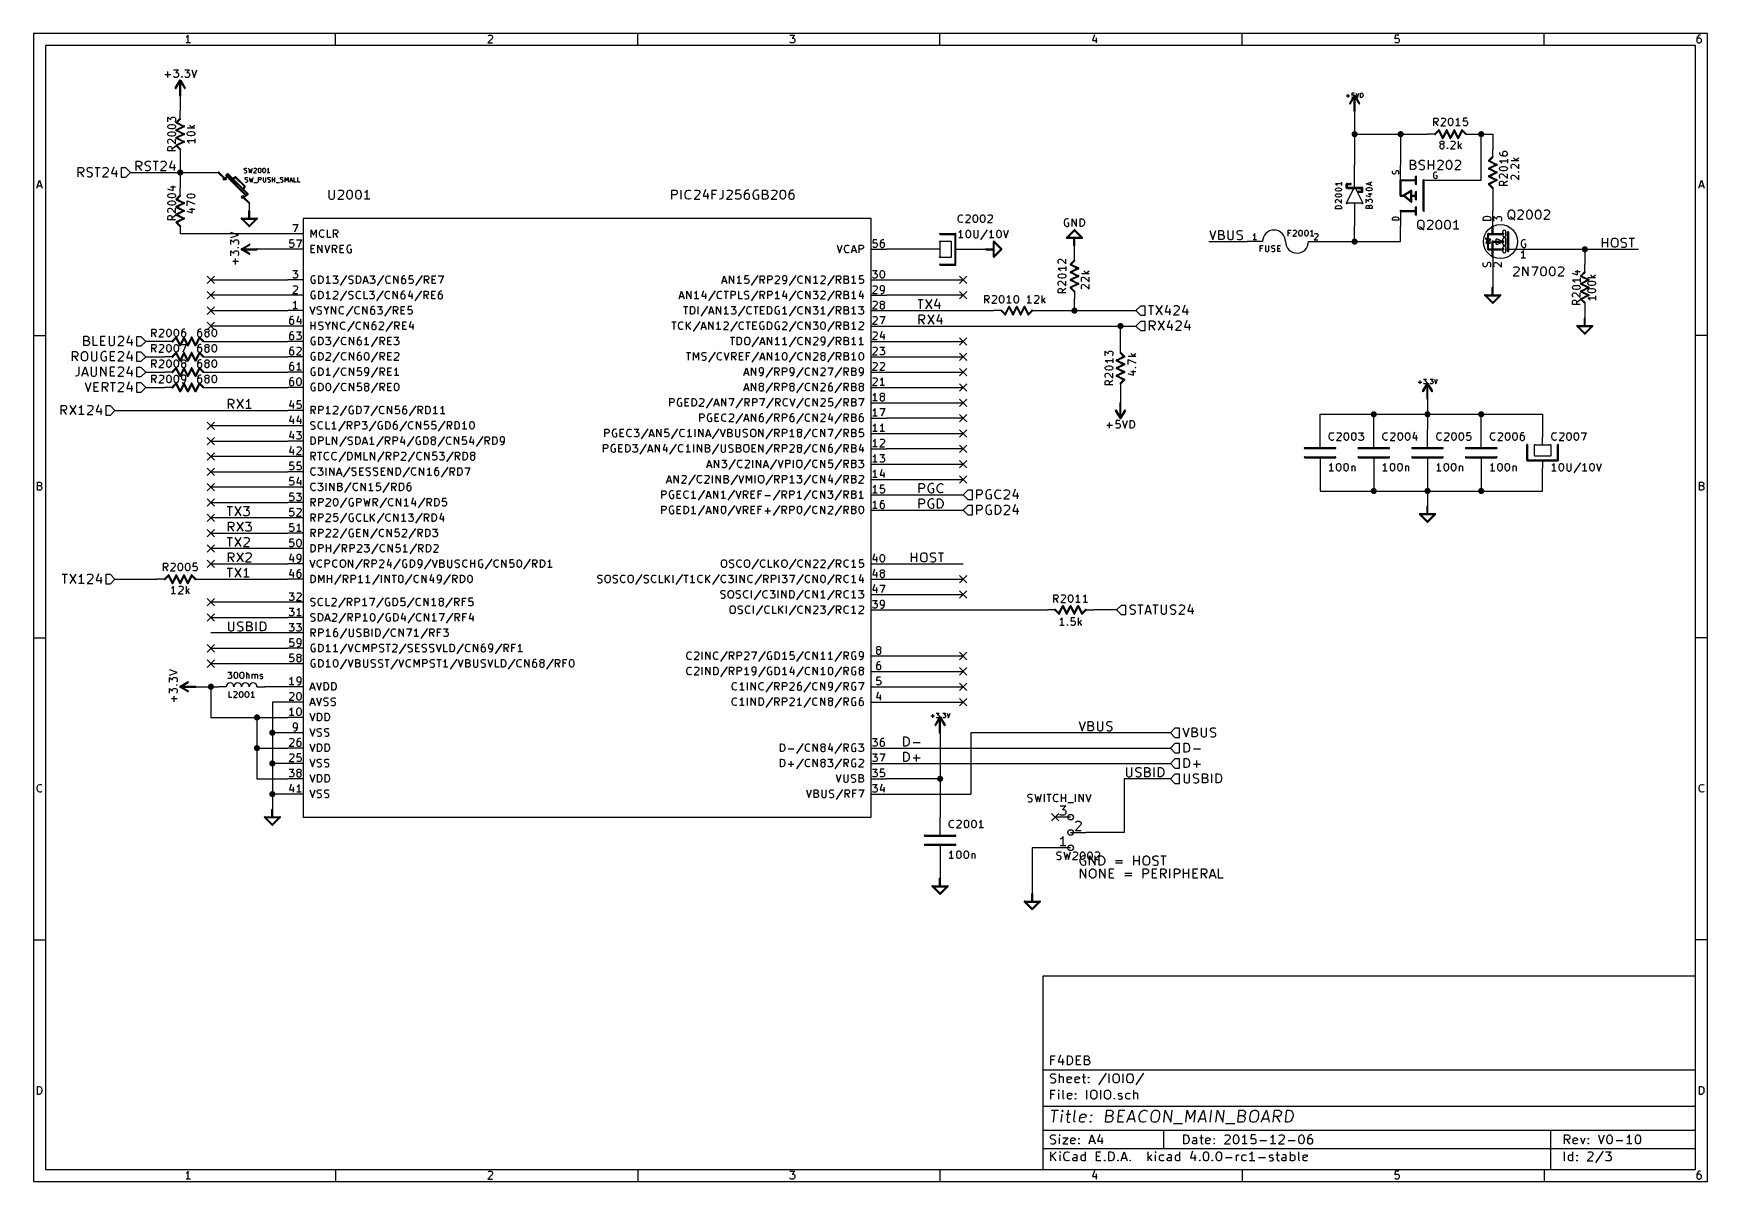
# Model space of a CAD drawing. Extents: x 10 to 287, y -200 to -10.
import ezdxf

# ---------------------------------------------------------------- set-up
doc = ezdxf.new("R2010")
doc.units = 0
doc.header["$MEASUREMENT"] = 0
doc.layers.add('BLACK', color=7, linetype='CONTINUOUS')

msp = doc.modelspace()

# ---------------------------------------------------------------- linework, layer by layer
at = {"layer": 'Black'}
for p, q in [((27.0256, -32.6898), (27.0256, -31.1658)), ((27.0256, -31.1658), (27.6098, -31.1658)), ((27.6098, -31.9786), (27.0256, -31.9786)), ((27.9146, -32.6898), (27.4066, -31.9786)), ((27.6098, -31.1658), (27.7622, -31.242)), ((27.7622, -31.9024), (27.6098, -31.9786)), ((27.7622, -31.242), (27.8384, -31.3182)), ((27.8384, -31.8262), (27.7622, -31.9024)), ((27.8384, -31.3182), (27.9146, -31.4706)), ((27.9146, -31.6738), (27.8384, -31.8262)), ((27.9146, -31.4706), (27.9146, -31.6738)), ((28.4734, -31.4706), (28.5496, -31.3182)), ((28.4734, -31.5976), (28.4734, -31.4706)), ((28.5496, -31.75), (28.4734, -31.5976)), ((28.4734, -32.6136), (28.702, -32.6898)), ((28.5496, -31.3182), (28.6258, -31.242)), ((28.6258, -31.8262), (28.5496, -31.75)), ((28.6258, -31.242), (28.7782, -31.1658)), ((28.7782, -31.9024), (28.6258, -31.8262)), ((28.702, -32.6898), (29.0576, -32.6898)), ((28.7782, -31.1658), (29.1338, -31.1658)), ((29.0576, -31.9786), (28.7782, -31.9024)), ((29.21, -32.0294), (29.0576, -31.9786)), ((29.0576, -32.6898), (29.21, -32.6136)), ((29.1338, -31.1658), (29.3624, -31.242)), ((29.2862, -32.1056), (29.21, -32.0294)), ((29.21, -32.6136), (29.2862, -32.5374)), ((29.3624, -32.258), (29.2862, -32.1056)), ((29.2862, -32.5374), (29.3624, -32.4104)), ((29.3624, -32.4104), (29.3624, -32.258)), ((29.7942, -31.1658), (30.6578, -31.1658)), ((30.226, -32.6898), (30.226, -31.1658)), ((31.9024, -31.8262), (31.0388, -32.6898)), ((31.0388, -32.6898), (31.9786, -32.6898)), ((31.0896, -31.3182), (31.1658, -31.242)), ((31.1658, -31.242), (31.3182, -31.1658)), ((31.3182, -31.1658), (31.6738, -31.1658)), ((31.6738, -31.1658), (31.8262, -31.242)), ((31.8262, -31.242), (31.9024, -31.3182)), ((31.9024, -31.3182), (31.9786, -31.4706)), ((31.9786, -31.5976), (31.9024, -31.8262)), ((31.9786, -31.4706), (31.9786, -31.5976)), ((32.9184, -31.0896), (32.5374, -32.1818)), ((32.5374, -32.1818), (33.5026, -32.1818)), ((33.274, -31.6738), (33.274, -32.6898)), ((204.622, -42.5958), (205.13, -44.1198)), ((205.13, -44.1198), (205.638, -42.5958)), ((206.121, -44.1198), (206.121, -42.5958)), ((206.121, -42.5958), (206.629, -42.5958)), ((206.629, -43.3324), (206.121, -43.3324)), ((206.705, -44.1198), (206.121, -44.1198)), ((206.629, -42.5958), (206.781, -42.672)), ((206.781, -43.2562), (206.629, -43.3324)), ((206.629, -43.3324), (206.858, -43.4086)), ((206.858, -44.0436), (206.705, -44.1198)), ((206.781, -42.672), (206.858, -42.7482)), ((206.858, -43.18), (206.781, -43.2562)), ((206.858, -42.7482), (206.934, -42.9006)), ((206.934, -43.0276), (206.858, -43.18)), ((206.858, -43.4086), (206.934, -43.4594)), ((206.934, -43.9674), (206.858, -44.0436)), ((206.934, -42.9006), (206.934, -43.0276)), ((206.934, -43.4594), (207.01, -43.6118)), ((207.01, -43.8404), (206.934, -43.9674)), ((207.01, -43.6118), (207.01, -43.8404)), ((207.645, -42.5958), (207.645, -43.8404)), ((207.645, -43.8404), (207.721, -43.9674)), ((207.721, -43.9674), (207.797, -44.0436)), ((207.797, -44.0436), (207.95, -44.1198)), ((207.95, -44.1198), (208.229, -44.1198)), ((208.229, -44.1198), (208.382, -44.0436)), ((208.382, -44.0436), (208.458, -43.9674)), ((208.458, -43.9674), (208.534, -43.8404)), ((208.534, -43.8404), (208.534, -42.5958)), ((209.169, -42.9006), (209.245, -42.7482)), ((209.169, -43.0276), (209.169, -42.9006)), ((209.245, -43.18), (209.169, -43.0276)), ((209.169, -44.0436), (209.398, -44.1198)), ((209.245, -42.7482), (209.321, -42.672)), ((209.321, -43.2562), (209.245, -43.18)), ((209.321, -42.672), (209.474, -42.5958)), ((209.474, -43.3324), (209.321, -43.2562)), ((209.398, -44.1198), (209.753, -44.1198)), ((209.474, -42.5958), (209.829, -42.5958)), ((209.753, -43.4086), (209.474, -43.3324)), ((209.906, -43.4594), (209.753, -43.4086)), ((209.753, -44.1198), (209.906, -44.0436)), ((209.829, -42.5958), (210.058, -42.672)), ((209.982, -43.5356), (209.906, -43.4594)), ((209.906, -44.0436), (209.982, -43.9674)), ((210.058, -43.688), (209.982, -43.5356)), ((209.982, -43.9674), (210.058, -43.8404)), ((210.058, -43.8404), (210.058, -43.688)), ((269.596, -45.3898), (269.596, -43.8658)), ((270.485, -45.3898), (270.485, -43.8658)), ((271.12, -44.3738), (271.196, -44.0944)), ((271.196, -44.0944), (271.348, -43.942)), ((271.348, -43.942), (271.501, -43.8658)), ((271.501, -43.8658), (271.78, -43.8658)), ((271.78, -43.8658), (271.932, -43.942)), ((271.932, -43.942), (272.085, -44.0944)), ((272.085, -44.0944), (272.136, -44.3738)), ((272.72, -44.1706), (272.796, -44.0182)), ((272.72, -44.2976), (272.72, -44.1706)), ((272.796, -44.45), (272.72, -44.2976)), ((272.796, -44.0182), (272.872, -43.942)), ((272.872, -43.942), (273.025, -43.8658)), ((273.025, -43.8658), (273.38, -43.8658)), ((273.38, -43.8658), (273.609, -43.942)), ((274.041, -43.8658), (274.904, -43.8658)), ((274.472, -45.3898), (274.472, -43.8658)), ((269.596, -44.6024), (270.485, -44.6024)), ((271.12, -44.8818), (271.12, -44.3738)), ((271.196, -45.1866), (271.12, -44.8818)), ((271.348, -45.3136), (271.196, -45.1866)), ((271.501, -45.3898), (271.348, -45.3136)), ((271.78, -45.3898), (271.501, -45.3898)), ((271.932, -45.3136), (271.78, -45.3898)), ((272.085, -45.1866), (271.932, -45.3136)), ((272.136, -44.8818), (272.085, -45.1866)), ((272.136, -44.3738), (272.136, -44.8818)), ((272.72, -45.3136), (272.948, -45.3898)), ((272.872, -44.5262), (272.796, -44.45)), ((273.025, -44.6024), (272.872, -44.5262)), ((272.948, -45.3898), (273.304, -45.3898)), ((273.304, -44.6786), (273.025, -44.6024)), ((273.456, -44.7294), (273.304, -44.6786)), ((273.304, -45.3898), (273.456, -45.3136)), ((273.533, -44.8056), (273.456, -44.7294)), ((273.456, -45.3136), (273.533, -45.2374)), ((273.609, -44.958), (273.533, -44.8056)), ((273.533, -45.2374), (273.609, -45.1104)), ((273.609, -45.1104), (273.609, -44.958)), ((156.362, -54.0258), (157.226, -54.0258)), ((156.794, -55.5498), (156.794, -54.0258)), ((157.607, -54.0258), (158.623, -55.5498)), ((158.623, -54.0258), (157.607, -55.5498)), ((159.487, -53.9496), (159.106, -55.0418)), ((159.106, -55.0418), (160.071, -55.0418)), ((159.842, -54.5338), (159.842, -55.5498)), ((156.566, -58.0898), (156.566, -56.5658)), ((156.566, -56.5658), (157.15, -56.5658)), ((157.15, -57.3786), (156.566, -57.3786)), ((157.455, -58.0898), (156.947, -57.3786)), ((157.15, -56.5658), (157.302, -56.642)), ((157.302, -57.3024), (157.15, -57.3786)), ((157.302, -56.642), (157.378, -56.7182)), ((157.378, -57.2262), (157.302, -57.3024)), ((157.378, -56.7182), (157.455, -56.8706)), ((157.455, -57.0738), (157.378, -57.2262)), ((157.455, -56.8706), (157.455, -57.0738)), ((157.963, -56.5658), (158.979, -58.0898)), ((158.979, -56.5658), (157.963, -58.0898)), ((159.842, -56.4896), (159.461, -57.5818)), ((159.461, -57.5818), (160.426, -57.5818)), ((160.198, -57.0738), (160.198, -58.0898)), ((42.2656, -72.0598), (42.2656, -70.5358)), ((42.2656, -70.5358), (42.8498, -70.5358)), ((42.8498, -71.3486), (42.2656, -71.3486)), ((43.1546, -72.0598), (42.6466, -71.3486)), ((42.8498, -70.5358), (43.0022, -70.612)), ((43.0022, -71.2724), (42.8498, -71.3486)), ((43.0022, -70.612), (43.0784, -70.6882)), ((43.0784, -71.1962), (43.0022, -71.2724)), ((43.0784, -70.6882), (43.1546, -70.8406)), ((43.1546, -71.0438), (43.0784, -71.1962)), ((43.1546, -70.8406), (43.1546, -71.0438)), ((43.6626, -70.5358), (44.6786, -72.0598)), ((44.6786, -70.5358), (43.6626, -72.0598)), ((45.3136, -70.8914), (45.1612, -70.9676)), ((45.466, -70.7644), (45.3136, -70.8914)), ((45.6184, -70.5358), (45.466, -70.7644)), ((45.6184, -72.0598), (45.6184, -70.5358)), ((46.0502, -72.0598), (45.1612, -72.0598)), ((156.566, -86.0298), (156.566, -84.5058)), ((156.566, -84.5058), (157.15, -84.5058)), ((157.15, -85.3186), (156.566, -85.3186)), ((157.15, -84.5058), (157.302, -84.582)), ((157.302, -85.2424), (157.15, -85.3186)), ((157.302, -84.582), (157.378, -84.6582)), ((157.378, -85.1662), (157.302, -85.2424)), ((157.378, -84.6582), (157.455, -84.8106)), ((157.455, -85.0138), (157.378, -85.1662)), ((157.455, -84.8106), (157.455, -85.0138)), ((158.09, -84.8614), (158.013, -85.1662)), ((158.013, -85.1662), (158.013, -85.3694)), ((158.013, -85.3694), (158.09, -85.6742)), ((158.166, -84.7344), (158.09, -84.8614)), ((158.09, -85.6742), (158.166, -85.8266)), ((158.318, -84.582), (158.166, -84.7344)), ((158.166, -85.8266), (158.318, -85.9536)), ((158.521, -84.5058), (158.318, -84.582)), ((158.75, -84.5058), (158.521, -84.5058)), ((158.979, -85.3694), (158.674, -85.3694)), ((158.902, -84.582), (158.75, -84.5058)), ((158.979, -85.8774), (158.979, -85.3694)), ((159.537, -85.1662), (159.614, -84.8614)), ((159.537, -85.3694), (159.537, -85.1662)), ((159.614, -85.6742), (159.537, -85.3694)), ((159.614, -84.8614), (159.69, -84.7344)), ((159.69, -85.8266), (159.614, -85.6742)), ((159.69, -84.7344), (159.842, -84.582)), ((159.842, -85.9536), (159.69, -85.8266)), ((159.842, -84.582), (160.045, -84.5058)), ((160.045, -84.5058), (160.198, -84.5058)), ((160.198, -84.5058), (160.426, -84.582)), ((160.426, -84.582), (160.503, -84.6582)), ((42.0624, -88.3158), (42.926, -88.3158)), ((42.4942, -89.8398), (42.4942, -88.3158)), ((43.307, -88.3158), (44.323, -89.8398)), ((44.323, -88.3158), (43.307, -89.8398)), ((44.7548, -88.3158), (45.6946, -88.3158)), ((45.6946, -88.3158), (45.1866, -88.9)), ((156.566, -88.5698), (156.566, -87.0458)), ((156.566, -87.0458), (157.15, -87.0458)), ((157.15, -87.8586), (156.566, -87.8586)), ((157.15, -87.0458), (157.302, -87.122)), ((157.302, -87.7824), (157.15, -87.8586)), ((157.302, -87.122), (157.378, -87.1982)), ((157.378, -87.7062), (157.302, -87.7824)), ((157.378, -87.1982), (157.455, -87.3506)), ((157.455, -87.5538), (157.378, -87.7062)), ((157.455, -87.3506), (157.455, -87.5538)), ((158.09, -87.4014), (158.013, -87.7062)), ((158.013, -87.7062), (158.013, -87.9094)), ((158.013, -87.9094), (158.09, -88.2142)), ((158.166, -87.2744), (158.09, -87.4014)), ((158.09, -88.2142), (158.166, -88.3666)), ((158.318, -87.122), (158.166, -87.2744)), ((158.166, -88.3666), (158.318, -88.4936)), ((158.318, -85.9536), (158.521, -86.0298)), ((158.521, -87.0458), (158.318, -87.122)), ((158.318, -88.4936), (158.521, -88.5698)), ((158.521, -86.0298), (158.674, -86.0298)), ((158.75, -87.0458), (158.521, -87.0458)), ((158.521, -88.5698), (158.674, -88.5698)), ((158.674, -86.0298), (158.902, -85.9536)), ((158.979, -87.9094), (158.674, -87.9094)), ((158.674, -88.5698), (158.902, -88.4936)), ((158.902, -87.122), (158.75, -87.0458)), ((158.902, -85.9536), (158.979, -85.8774)), ((158.902, -88.4936), (158.979, -88.4174)), ((158.979, -88.4174), (158.979, -87.9094)), ((159.614, -88.5698), (159.614, -87.0458)), ((159.614, -87.0458), (159.995, -87.0458)), ((159.995, -88.5698), (159.614, -88.5698)), ((160.045, -86.0298), (159.842, -85.9536)), ((159.995, -87.0458), (160.198, -87.122)), ((160.198, -88.4936), (159.995, -88.5698)), ((160.198, -86.0298), (160.045, -86.0298)), ((160.426, -85.9536), (160.198, -86.0298)), ((160.198, -87.122), (160.35, -87.2744)), ((160.35, -88.3666), (160.198, -88.4936)), ((160.35, -87.2744), (160.426, -87.4014)), ((160.426, -88.2142), (160.35, -88.3666)), ((160.503, -85.8774), (160.426, -85.9536)), ((160.426, -87.4014), (160.503, -87.7062)), ((160.503, -87.9094), (160.426, -88.2142)), ((160.503, -87.7062), (160.503, -87.9094)), ((42.2656, -92.3798), (42.2656, -90.8558)), ((42.2656, -90.8558), (42.8498, -90.8558)), ((42.8498, -90.8558), (43.0022, -90.932)), ((43.0022, -90.932), (43.0784, -91.0082)), ((43.0784, -91.0082), (43.1546, -91.1606)), ((43.1546, -91.3638), (43.0784, -91.5162)), ((43.1546, -91.1606), (43.1546, -91.3638)), ((43.6626, -90.8558), (44.6786, -92.3798)), ((44.6786, -90.8558), (43.6626, -92.3798)), ((44.8056, -89.7636), (44.7548, -89.6874)), ((44.958, -89.8398), (44.8056, -89.7636)), ((45.3898, -89.8398), (44.958, -89.8398)), ((45.1104, -90.8558), (46.0502, -90.8558)), ((45.1866, -88.9), (45.3898, -88.9)), ((45.3898, -88.9), (45.5422, -88.9762)), ((45.5422, -89.7636), (45.3898, -89.8398)), ((45.5422, -88.9762), (45.6184, -89.0524)), ((45.6184, -89.6874), (45.5422, -89.7636)), ((46.0502, -90.8558), (45.5422, -91.44)), ((45.6184, -89.0524), (45.6946, -89.1794)), ((45.6946, -89.5604), (45.6184, -89.6874)), ((45.6946, -89.1794), (45.6946, -89.5604)), ((42.0624, -93.3958), (42.926, -93.3958)), ((42.8498, -91.6686), (42.2656, -91.6686)), ((42.4942, -94.9198), (42.4942, -93.3958)), ((43.1546, -92.3798), (42.6466, -91.6686)), ((43.0022, -91.5924), (42.8498, -91.6686)), ((43.0784, -91.5162), (43.0022, -91.5924)), ((43.307, -93.3958), (44.323, -94.9198)), ((44.323, -93.3958), (43.307, -94.9198)), ((45.6184, -94.0562), (44.7548, -94.9198)), ((44.8056, -93.5482), (44.8818, -93.472)), ((44.8818, -93.472), (45.0342, -93.3958)), ((45.0342, -93.3958), (45.3898, -93.3958)), ((45.1612, -92.3036), (45.1104, -92.2274)), ((45.3136, -92.3798), (45.1612, -92.3036)), ((45.7454, -92.3798), (45.3136, -92.3798)), ((45.3898, -93.3958), (45.5422, -93.472)), ((45.5422, -91.44), (45.7454, -91.44)), ((45.5422, -93.472), (45.6184, -93.5482)), ((45.6184, -93.5482), (45.6946, -93.7006)), ((45.6946, -93.8276), (45.6184, -94.0562)), ((45.6946, -93.7006), (45.6946, -93.8276)), ((45.7454, -91.44), (45.8978, -91.5162)), ((45.8978, -92.3036), (45.7454, -92.3798)), ((45.8978, -91.5162), (45.974, -91.5924)), ((45.974, -92.2274), (45.8978, -92.3036)), ((45.974, -91.5924), (46.0502, -91.7194)), ((46.0502, -92.1004), (45.974, -92.2274)), ((46.0502, -91.7194), (46.0502, -92.1004)), ((42.2656, -97.4598), (42.2656, -95.9358)), ((42.2656, -95.9358), (42.8498, -95.9358)), ((42.8498, -96.7486), (42.2656, -96.7486)), ((43.1546, -97.4598), (42.6466, -96.7486)), ((42.8498, -95.9358), (43.0022, -96.012)), ((43.0022, -96.6724), (42.8498, -96.7486)), ((43.0022, -96.012), (43.0784, -96.0882)), ((43.0784, -96.5962), (43.0022, -96.6724)), ((43.0784, -96.0882), (43.1546, -96.2406)), ((43.1546, -96.4438), (43.0784, -96.5962)), ((43.1546, -96.2406), (43.1546, -96.4438)), ((43.6626, -95.9358), (44.6786, -97.4598)), ((44.6786, -95.9358), (43.6626, -97.4598)), ((44.7548, -94.9198), (45.6946, -94.9198)), ((45.974, -96.5962), (45.1104, -97.4598)), ((45.1612, -96.0882), (45.2374, -96.012)), ((45.2374, -96.012), (45.3898, -95.9358)), ((45.3898, -95.9358), (45.7454, -95.9358)), ((45.7454, -95.9358), (45.8978, -96.012)), ((45.8978, -96.012), (45.974, -96.0882)), ((45.974, -96.0882), (46.0502, -96.2406)), ((46.0502, -96.3676), (45.974, -96.5962)), ((46.0502, -96.2406), (46.0502, -96.3676)), ((155.296, -97.4598), (155.296, -95.9358)), ((155.296, -96.6724), (156.185, -96.6724)), ((156.185, -97.4598), (156.185, -95.9358)), ((156.82, -96.4438), (156.896, -96.1644)), ((156.82, -96.9518), (156.82, -96.4438)), ((156.896, -96.1644), (157.048, -96.012)), ((157.048, -96.012), (157.201, -95.9358)), ((157.201, -95.9358), (157.48, -95.9358)), ((157.48, -95.9358), (157.632, -96.012)), ((157.632, -96.012), (157.785, -96.1644)), ((157.785, -96.1644), (157.836, -96.4438)), ((157.836, -96.4438), (157.836, -96.9518)), ((158.42, -96.2406), (158.496, -96.0882)), ((158.42, -96.3676), (158.42, -96.2406)), ((158.496, -96.52), (158.42, -96.3676)), ((158.496, -96.0882), (158.572, -96.012)), ((158.572, -96.5962), (158.496, -96.52)), ((158.572, -96.012), (158.725, -95.9358)), ((158.725, -96.6724), (158.572, -96.5962)), ((158.725, -95.9358), (159.08, -95.9358)), ((159.004, -96.7486), (158.725, -96.6724)), ((159.156, -96.7994), (159.004, -96.7486)), ((159.08, -95.9358), (159.309, -96.012)), ((159.233, -96.8756), (159.156, -96.7994)), ((159.309, -97.028), (159.233, -96.8756)), ((159.741, -95.9358), (160.604, -95.9358)), ((160.172, -97.4598), (160.172, -95.9358)), ((42.0624, -98.4758), (42.926, -98.4758)), ((42.4942, -99.9998), (42.4942, -98.4758)), ((43.307, -98.4758), (44.323, -99.9998)), ((44.323, -98.4758), (43.307, -99.9998)), ((44.958, -98.8314), (44.8056, -98.9076)), ((45.1104, -98.7044), (44.958, -98.8314)), ((45.1104, -97.4598), (46.0502, -97.4598)), ((45.2628, -98.4758), (45.1104, -98.7044)), ((45.2628, -99.9998), (45.2628, -98.4758)), ((156.896, -97.2566), (156.82, -96.9518)), ((157.048, -97.3836), (156.896, -97.2566)), ((157.201, -97.4598), (157.048, -97.3836)), ((157.48, -97.4598), (157.201, -97.4598)), ((157.632, -97.3836), (157.48, -97.4598)), ((157.785, -97.2566), (157.632, -97.3836)), ((157.836, -96.9518), (157.785, -97.2566)), ((158.42, -97.3836), (158.648, -97.4598)), ((158.648, -97.4598), (159.004, -97.4598)), ((159.004, -97.4598), (159.156, -97.3836)), ((159.156, -97.3836), (159.233, -97.3074)), ((159.233, -97.3074), (159.309, -97.1804)), ((159.309, -97.1804), (159.309, -97.028)), ((45.6946, -99.9998), (44.8056, -99.9998)), ((42.2656, -107.366), (42.2656, -108.61)), ((43.1546, -108.61), (43.1546, -107.366)), ((43.7896, -107.671), (43.8658, -107.518)), ((43.7896, -107.798), (43.7896, -107.671)), ((43.8658, -107.95), (43.7896, -107.798)), ((43.8658, -107.518), (43.942, -107.442)), ((43.942, -108.026), (43.8658, -107.95)), ((43.942, -107.442), (44.0944, -107.366)), ((44.0944, -107.366), (44.45, -107.366)), ((44.45, -107.366), (44.6786, -107.442)), ((45.3136, -108.89), (45.3136, -107.366)), ((45.3136, -107.366), (45.8216, -107.366)), ((45.8216, -107.366), (45.974, -107.442)), ((45.974, -107.442), (46.0502, -107.518)), ((46.0502, -107.95), (45.974, -108.026)), ((46.0502, -107.518), (46.1264, -107.671)), ((46.1264, -107.798), (46.0502, -107.95)), ((46.1264, -107.671), (46.1264, -107.798)), ((46.8376, -108.89), (46.8376, -107.366)), ((47.5742, -108.89), (47.5742, -107.366)), ((47.5742, -107.366), (47.9552, -107.366)), ((47.9552, -107.366), (48.1584, -107.442)), ((48.1584, -107.442), (48.3108, -107.594)), ((48.3108, -107.594), (48.387, -107.721)), ((48.387, -107.721), (48.4632, -108.026)), ((42.2656, -108.61), (42.3418, -108.737)), ((42.3418, -108.737), (42.418, -108.814)), ((42.418, -108.814), (42.5704, -108.89)), ((42.5704, -108.89), (42.8498, -108.89)), ((42.8498, -108.89), (43.0022, -108.814)), ((43.0022, -108.814), (43.0784, -108.737)), ((43.0784, -108.737), (43.1546, -108.61)), ((43.7896, -108.814), (44.0182, -108.89)), ((44.0944, -108.102), (43.942, -108.026)), ((44.0182, -108.89), (44.3738, -108.89)), ((44.3738, -108.179), (44.0944, -108.102)), ((44.5262, -108.229), (44.3738, -108.179)), ((44.3738, -108.89), (44.5262, -108.814)), ((44.6024, -108.306), (44.5262, -108.229)), ((44.5262, -108.814), (44.6024, -108.737)), ((44.6786, -108.458), (44.6024, -108.306)), ((44.6024, -108.737), (44.6786, -108.61)), ((44.6786, -108.61), (44.6786, -108.458)), ((45.8216, -108.102), (45.3136, -108.102)), ((45.8978, -108.89), (45.3136, -108.89)), ((45.974, -108.026), (45.8216, -108.102)), ((45.8216, -108.102), (46.0502, -108.179)), ((46.0502, -108.814), (45.8978, -108.89)), ((46.0502, -108.179), (46.1264, -108.229)), ((46.1264, -108.737), (46.0502, -108.814)), ((46.1264, -108.229), (46.2026, -108.382)), ((46.2026, -108.61), (46.1264, -108.737)), ((46.2026, -108.382), (46.2026, -108.61)), ((47.9552, -108.89), (47.5742, -108.89)), ((48.1584, -108.814), (47.9552, -108.89)), ((48.3108, -108.687), (48.1584, -108.814)), ((48.387, -108.534), (48.3108, -108.687)), ((48.4632, -108.229), (48.387, -108.534)), ((48.4632, -108.026), (48.4632, -108.229)), ((183.032, -123.876), (183.54, -125.4)), ((183.54, -125.4), (184.048, -123.876)), ((184.531, -125.4), (184.531, -123.876)), ((184.531, -123.876), (185.039, -123.876)), ((185.039, -124.612), (184.531, -124.612)), ((185.039, -123.876), (185.191, -123.952)), ((185.191, -124.536), (185.039, -124.612)), ((185.039, -124.612), (185.268, -124.689)), ((185.191, -123.952), (185.268, -124.028)), ((185.268, -124.46), (185.191, -124.536)), ((185.268, -124.028), (185.344, -124.181)), ((185.344, -124.308), (185.268, -124.46)), ((185.344, -124.181), (185.344, -124.308)), ((186.055, -123.876), (186.055, -125.12)), ((186.944, -125.12), (186.944, -123.876)), ((187.579, -124.181), (187.655, -124.028)), ((187.579, -124.308), (187.579, -124.181)), ((187.655, -124.46), (187.579, -124.308)), ((187.655, -124.028), (187.731, -123.952)), ((187.731, -124.536), (187.655, -124.46)), ((187.731, -123.952), (187.884, -123.876)), ((187.884, -124.612), (187.731, -124.536)), ((187.884, -123.876), (188.239, -123.876)), ((188.163, -124.689), (187.884, -124.612)), ((188.239, -123.876), (188.468, -123.952)), ((154.026, -127.94), (154.026, -126.416)), ((154.026, -126.416), (154.407, -126.416)), ((154.407, -126.416), (154.61, -126.492)), ((154.61, -126.492), (154.762, -126.644)), ((154.762, -126.644), (154.838, -126.771)), ((154.838, -126.771), (154.915, -127.076)), ((154.915, -127.279), (154.838, -127.584)), ((154.915, -127.076), (154.915, -127.279)), ((155.55, -127.356), (156.718, -127.356)), ((185.115, -125.4), (184.531, -125.4)), ((185.268, -125.324), (185.115, -125.4)), ((185.268, -124.689), (185.344, -124.739)), ((185.344, -125.247), (185.268, -125.324)), ((185.344, -124.739), (185.42, -124.892)), ((185.42, -125.12), (185.344, -125.247)), ((185.42, -124.892), (185.42, -125.12)), ((186.055, -125.12), (186.131, -125.247)), ((186.131, -125.247), (186.207, -125.324)), ((186.207, -125.324), (186.36, -125.4)), ((186.36, -125.4), (186.639, -125.4)), ((186.639, -125.4), (186.792, -125.324)), ((186.792, -125.324), (186.868, -125.247)), ((186.868, -125.247), (186.944, -125.12)), ((187.579, -125.324), (187.808, -125.4)), ((187.808, -125.4), (188.163, -125.4)), ((188.316, -124.739), (188.163, -124.689)), ((188.163, -125.4), (188.316, -125.324)), ((188.392, -124.816), (188.316, -124.739)), ((188.316, -125.324), (188.392, -125.247)), ((188.468, -124.968), (188.392, -124.816)), ((188.392, -125.247), (188.468, -125.12)), ((188.468, -125.12), (188.468, -124.968)), ((154.407, -127.94), (154.026, -127.94)), ((154.026, -130.48), (154.026, -128.956)), ((154.026, -128.956), (154.407, -128.956)), ((154.61, -127.864), (154.407, -127.94)), ((154.407, -128.956), (154.61, -129.032)), ((154.762, -127.737), (154.61, -127.864)), ((154.61, -129.032), (154.762, -129.184)), ((154.838, -127.584), (154.762, -127.737)), ((154.762, -129.184), (154.838, -129.311)), ((154.838, -130.124), (154.762, -130.277)), ((154.838, -129.311), (154.915, -129.616)), ((154.915, -129.819), (154.838, -130.124)), ((154.915, -129.616), (154.915, -129.819)), ((155.55, -129.896), (156.718, -129.896)), ((156.134, -130.48), (156.134, -129.311)), ((154.407, -130.48), (154.026, -130.48)), ((154.61, -130.404), (154.407, -130.48)), ((154.762, -130.277), (154.61, -130.404)), ((190.856, -131.496), (190.856, -132.74)), ((190.856, -132.74), (190.932, -132.867)), ((190.932, -132.867), (191.008, -132.944)), ((191.008, -132.944), (191.16, -133.02)), ((191.44, -133.02), (191.592, -132.944)), ((191.592, -132.944), (191.668, -132.867)), ((191.668, -132.867), (191.745, -132.74)), ((191.745, -132.74), (191.745, -131.496)), ((192.38, -131.801), (192.456, -131.648)), ((192.38, -131.928), (192.38, -131.801)), ((192.456, -132.08), (192.38, -131.928)), ((192.38, -132.944), (192.608, -133.02)), ((192.456, -131.648), (192.532, -131.572)), ((192.532, -132.156), (192.456, -132.08)), ((192.532, -131.572), (192.684, -131.496)), ((192.684, -132.232), (192.532, -132.156)), ((192.684, -131.496), (193.04, -131.496)), ((192.964, -132.309), (192.684, -132.232)), ((193.116, -132.359), (192.964, -132.309)), ((192.964, -133.02), (193.116, -132.944)), ((193.04, -131.496), (193.269, -131.572)), ((193.192, -132.436), (193.116, -132.359)), ((193.116, -132.944), (193.192, -132.867)), ((193.269, -132.588), (193.192, -132.436)), ((193.192, -132.867), (193.269, -132.74)), ((193.269, -132.74), (193.269, -132.588)), ((193.904, -133.02), (193.904, -131.496)), ((193.904, -131.496), (194.412, -131.496)), ((194.412, -132.232), (193.904, -132.232)), ((194.412, -131.496), (194.564, -131.572)), ((194.564, -132.156), (194.412, -132.232)), ((194.412, -132.232), (194.64, -132.309)), ((194.64, -132.944), (194.488, -133.02)), ((194.564, -131.572), (194.64, -131.648)), ((194.64, -132.08), (194.564, -132.156)), ((194.64, -131.648), (194.716, -131.801)), ((194.716, -131.928), (194.64, -132.08)), ((194.64, -132.309), (194.716, -132.359)), ((194.716, -132.867), (194.64, -132.944)), ((194.716, -131.801), (194.716, -131.928)), ((194.716, -132.359), (194.793, -132.512)), ((194.793, -132.74), (194.716, -132.867)), ((194.793, -132.512), (194.793, -132.74)), ((195.428, -133.02), (195.428, -131.496)), ((196.164, -133.02), (196.164, -131.496)), ((196.164, -131.496), (196.545, -131.496)), ((196.545, -131.496), (196.748, -131.572)), ((196.748, -132.944), (196.545, -133.02)), ((196.748, -131.572), (196.901, -131.724)), ((196.901, -132.817), (196.748, -132.944)), ((196.901, -131.724), (196.977, -131.851)), ((196.977, -132.664), (196.901, -132.817)), ((196.977, -131.851), (197.053, -132.156)), ((197.053, -132.359), (196.977, -132.664)), ((197.053, -132.156), (197.053, -132.359)), ((191.16, -133.02), (191.44, -133.02)), ((192.608, -133.02), (192.964, -133.02)), ((194.488, -133.02), (193.904, -133.02)), ((196.545, -133.02), (196.164, -133.02))]:
    msp.add_line(p, q, dxfattribs=at)
at = {"layer": 'Blue 2'}
for p, q in [((38.7604, -50.1904), (39.9796, -51.4096)), ((39.9796, -50.1904), (38.7604, -51.4096)), ((163.22, -50.1904), (164.44, -51.4096)), ((164.44, -50.1904), (163.22, -51.4096)), ((38.7604, -52.7304), (39.9796, -53.9496)), ((39.9796, -52.7304), (38.7604, -53.9496)), ((38.7604, -55.2704), (39.9796, -56.4896)), ((39.9796, -55.2704), (38.7604, -56.4896)), ((163.22, -52.7304), (164.44, -53.9496)), ((164.44, -52.7304), (163.22, -53.9496)), ((38.7604, -57.8104), (39.9796, -59.0296)), ((39.9796, -57.8104), (38.7604, -59.0296)), ((163.22, -60.3504), (164.44, -61.5696)), ((164.44, -60.3504), (163.22, -61.5696)), ((163.22, -62.8904), (164.44, -64.1096)), ((164.44, -62.8904), (163.22, -64.1096)), ((163.22, -65.4304), (164.44, -66.6496)), ((164.44, -65.4304), (163.22, -66.6496)), ((163.22, -67.9704), (164.44, -69.1896)), ((164.44, -67.9704), (163.22, -69.1896)), ((163.22, -70.5104), (164.44, -71.7296)), ((164.44, -70.5104), (163.22, -71.7296)), ((38.7604, -74.3204), (39.9796, -75.5396)), ((39.9796, -74.3204), (38.7604, -75.5396)), ((163.22, -73.0504), (164.44, -74.2696)), ((164.44, -73.0504), (163.22, -74.2696)), ((38.7604, -76.8604), (39.9796, -78.0796)), ((39.9796, -76.8604), (38.7604, -78.0796)), ((163.22, -75.5904), (164.44, -76.8096)), ((164.44, -75.5904), (163.22, -76.8096)), ((38.7604, -79.4004), (39.9796, -80.6196)), ((39.9796, -79.4004), (38.7604, -80.6196)), ((163.22, -78.1304), (164.44, -79.3496)), ((164.44, -78.1304), (163.22, -79.3496)), ((38.7604, -81.9404), (39.9796, -83.1596)), ((39.9796, -81.9404), (38.7604, -83.1596)), ((163.22, -80.6704), (164.44, -81.8896)), ((164.44, -80.6704), (163.22, -81.8896)), ((38.7604, -84.4804), (39.9796, -85.6996)), ((39.9796, -84.4804), (38.7604, -85.6996)), ((163.22, -83.2104), (164.44, -84.4296)), ((164.44, -83.2104), (163.22, -84.4296)), ((38.7604, -87.0204), (39.9796, -88.2396)), ((39.9796, -87.0204), (38.7604, -88.2396)), ((38.7604, -89.5604), (39.9796, -90.7796)), ((39.9796, -89.5604), (38.7604, -90.7796)), ((38.7604, -92.1004), (39.9796, -93.3196)), ((39.9796, -92.1004), (38.7604, -93.3196)), ((38.7604, -94.6404), (39.9796, -95.8596)), ((39.9796, -94.6404), (38.7604, -95.8596)), ((38.7604, -97.1804), (39.9796, -98.3996)), ((39.9796, -97.1804), (38.7604, -98.3996)), ((163.22, -99.7204), (164.44, -100.94)), ((164.44, -99.7204), (163.22, -100.94)), ((163.22, -102.26), (164.44, -103.48)), ((164.44, -102.26), (163.22, -103.48)), ((38.7604, -103.53), (39.9796, -104.75)), ((39.9796, -103.53), (38.7604, -104.75)), ((38.7604, -106.07), (39.9796, -107.29)), ((39.9796, -106.07), (38.7604, -107.29)), ((38.7604, -111.15), (39.9796, -112.37)), ((39.9796, -111.15), (38.7604, -112.37)), ((163.22, -112.42), (164.44, -113.64)), ((164.44, -112.42), (163.22, -113.64)), ((38.7604, -113.69), (39.9796, -114.91)), ((39.9796, -113.69), (38.7604, -114.91)), ((163.22, -114.96), (164.44, -116.18)), ((164.44, -114.96), (163.22, -116.18)), ((163.22, -117.5), (164.44, -118.72)), ((164.44, -117.5), (163.22, -118.72)), ((163.22, -120.04), (164.44, -121.26)), ((164.44, -120.04), (163.22, -121.26)), ((178.46, -139.09), (179.68, -140.31)), ((179.68, -139.09), (178.46, -140.31))]:
    msp.add_line(p, q, dxfattribs=at)
at = {"layer": 'Blue 3'}
for p, q in [((183.236, -146.482), (183.159, -146.787)), ((183.159, -146.787), (183.159, -146.99)), ((183.312, -146.355), (183.236, -146.482)), ((183.464, -146.202), (183.312, -146.355)), ((183.667, -146.126), (183.464, -146.202)), ((183.896, -146.126), (183.667, -146.126)), ((184.048, -146.202), (183.896, -146.126)), ((184.76, -147.65), (184.76, -146.126)), ((184.76, -146.126), (185.649, -147.65)), ((185.649, -147.65), (185.649, -146.126)), ((186.36, -147.65), (186.36, -146.126)), ((186.36, -146.126), (186.741, -146.126)), ((186.741, -146.126), (186.944, -146.202)), ((186.944, -146.202), (187.096, -146.355)), ((187.096, -146.355), (187.173, -146.482)), ((187.173, -146.482), (187.249, -146.787)), ((187.249, -146.787), (187.249, -146.99)), ((192.1, -147.65), (192.1, -146.126)), ((192.989, -147.65), (192.989, -146.126)), ((193.624, -146.634), (193.7, -146.355)), ((193.624, -147.142), (193.624, -146.634)), ((193.7, -146.355), (193.853, -146.202)), ((193.853, -146.202), (194.005, -146.126)), ((194.005, -146.126), (194.285, -146.126)), ((194.285, -146.126), (194.437, -146.202)), ((194.437, -146.202), (194.589, -146.355)), ((194.589, -146.355), (194.64, -146.634)), ((194.64, -146.634), (194.64, -147.142)), ((195.224, -146.431), (195.301, -146.279)), ((195.224, -146.558), (195.224, -146.431)), ((195.301, -146.71), (195.224, -146.558)), ((195.301, -146.279), (195.377, -146.202)), ((195.377, -146.787), (195.301, -146.71)), ((195.377, -146.202), (195.529, -146.126)), ((195.529, -146.863), (195.377, -146.787)), ((195.529, -146.126), (195.885, -146.126)), ((195.885, -146.126), (196.113, -146.202)), ((196.545, -146.126), (197.409, -146.126)), ((196.977, -147.65), (196.977, -146.126)), ((183.159, -146.99), (183.236, -147.295)), ((183.236, -147.295), (183.312, -147.447)), ((183.236, -149.784), (183.236, -148.26)), ((183.236, -148.26), (184.125, -149.784)), ((183.312, -147.447), (183.464, -147.574)), ((183.464, -147.574), (183.667, -147.65)), ((183.667, -147.65), (183.82, -147.65)), ((184.125, -146.99), (183.82, -146.99)), ((183.82, -147.65), (184.048, -147.574)), ((184.048, -147.574), (184.125, -147.498)), ((184.125, -147.498), (184.125, -146.99)), ((184.125, -149.784), (184.125, -148.26)), ((184.76, -148.768), (184.836, -148.488)), ((184.76, -149.276), (184.76, -148.768)), ((184.836, -149.581), (184.76, -149.276)), ((184.836, -148.488), (184.988, -148.336)), ((184.988, -148.336), (185.141, -148.26)), ((185.141, -148.26), (185.42, -148.26)), ((185.42, -148.26), (185.572, -148.336)), ((185.572, -148.336), (185.725, -148.488)), ((185.725, -148.488), (185.776, -148.768)), ((185.776, -149.276), (185.725, -149.581)), ((185.776, -148.768), (185.776, -149.276)), ((186.741, -147.65), (186.36, -147.65)), ((186.436, -149.784), (186.436, -148.26)), ((186.436, -148.26), (187.325, -149.784)), ((186.944, -147.574), (186.741, -147.65)), ((187.096, -147.447), (186.944, -147.574)), ((187.173, -147.295), (187.096, -147.447)), ((187.249, -146.99), (187.173, -147.295)), ((187.325, -149.784), (187.325, -148.26)), ((188.036, -149.784), (188.036, -148.26)), ((188.036, -148.26), (188.773, -148.26)), ((188.036, -148.996), (188.544, -148.996)), ((189.052, -146.863), (190.221, -146.863)), ((190.221, -147.295), (189.052, -147.295)), ((190.576, -148.996), (191.745, -148.996)), ((191.745, -149.428), (190.576, -149.428)), ((192.1, -146.863), (192.989, -146.863)), ((193.7, -147.447), (193.624, -147.142)), ((193.624, -149.784), (193.624, -148.26)), ((193.624, -148.26), (194.208, -148.26)), ((194.208, -149.073), (193.624, -149.073)), ((193.853, -147.574), (193.7, -147.447)), ((194.005, -147.65), (193.853, -147.574)), ((194.285, -147.65), (194.005, -147.65)), ((194.208, -148.26), (194.361, -148.336)), ((194.361, -148.996), (194.208, -149.073)), ((194.437, -147.574), (194.285, -147.65)), ((194.361, -148.336), (194.437, -148.412)), ((194.437, -148.92), (194.361, -148.996)), ((194.589, -147.447), (194.437, -147.574)), ((194.437, -148.412), (194.513, -148.565)), ((194.513, -148.768), (194.437, -148.92)), ((194.513, -148.565), (194.513, -148.768)), ((194.64, -147.142), (194.589, -147.447)), ((195.148, -149.784), (195.148, -148.26)), ((195.148, -148.26), (195.885, -148.26)), ((195.148, -148.996), (195.656, -148.996)), ((195.224, -147.574), (195.453, -147.65)), ((195.453, -147.65), (195.809, -147.65)), ((195.809, -146.939), (195.529, -146.863)), ((195.961, -146.99), (195.809, -146.939)), ((195.809, -147.65), (195.961, -147.574)), ((196.037, -147.066), (195.961, -146.99)), ((195.961, -147.574), (196.037, -147.498)), ((196.113, -147.218), (196.037, -147.066)), ((196.037, -147.498), (196.113, -147.371)), ((196.113, -147.371), (196.113, -147.218)), ((196.52, -149.784), (196.52, -148.26)), ((196.52, -148.26), (197.104, -148.26)), ((197.104, -149.073), (196.52, -149.073)), ((197.409, -149.784), (196.901, -149.073)), ((197.104, -148.26), (197.256, -148.336)), ((197.256, -148.996), (197.104, -149.073)), ((197.256, -148.336), (197.333, -148.412)), ((197.333, -148.92), (197.256, -148.996)), ((197.333, -148.412), (197.409, -148.565)), ((197.409, -148.768), (197.333, -148.92)), ((197.409, -148.565), (197.409, -148.768)), ((198.044, -149.784), (198.044, -148.26)), ((198.78, -149.784), (198.78, -148.26)), ((198.78, -148.26), (199.365, -148.26)), ((199.365, -149.073), (198.78, -149.073)), ((199.365, -148.26), (199.517, -148.336)), ((199.517, -148.996), (199.365, -149.073)), ((199.517, -148.336), (199.593, -148.412)), ((199.593, -148.92), (199.517, -148.996)), ((199.593, -148.412), (199.669, -148.565)), ((199.669, -148.768), (199.593, -148.92)), ((199.669, -148.565), (199.669, -148.768)), ((200.304, -149.784), (200.304, -148.26)), ((200.304, -148.996), (201.193, -148.996)), ((201.193, -149.784), (201.193, -148.26)), ((201.905, -149.784), (201.905, -148.26)), ((201.905, -148.26), (202.641, -148.26)), ((201.905, -148.996), (202.413, -148.996)), ((203.276, -149.784), (203.276, -148.26)), ((203.276, -148.26), (203.86, -148.26)), ((203.86, -149.073), (203.276, -149.073)), ((204.165, -149.784), (203.657, -149.073)), ((203.86, -148.26), (204.013, -148.336)), ((204.013, -148.996), (203.86, -149.073)), ((204.013, -148.336), (204.089, -148.412)), ((204.089, -148.92), (204.013, -148.996)), ((204.089, -148.412), (204.165, -148.565)), ((204.165, -148.768), (204.089, -148.92)), ((204.165, -148.565), (204.165, -148.768)), ((204.597, -149.784), (205.105, -148.26)), ((204.724, -149.352), (205.461, -149.352)), ((205.105, -148.26), (205.613, -149.784)), ((206.096, -149.784), (206.096, -148.26)), ((184.988, -149.708), (184.836, -149.581)), ((185.141, -149.784), (184.988, -149.708)), ((185.42, -149.784), (185.141, -149.784)), ((185.572, -149.708), (185.42, -149.784)), ((185.725, -149.581), (185.572, -149.708)), ((188.773, -149.784), (188.036, -149.784)), ((195.885, -149.784), (195.148, -149.784)), ((202.641, -149.784), (201.905, -149.784)), ((206.832, -149.784), (206.096, -149.784))]:
    msp.add_line(p, q, dxfattribs=at)
at = {"layer": 'Brown 2'}
for p, q in [((17.4244, -33.7058), (17.4244, -32.1818)), ((17.4244, -32.1818), (18.0086, -32.1818)), ((18.0086, -32.9946), (17.4244, -32.9946)), ((18.3134, -33.7058), (17.8054, -32.9946)), ((18.0086, -32.1818), (18.161, -32.258)), ((18.161, -32.9184), (18.0086, -32.9946)), ((18.161, -32.258), (18.2372, -32.3342)), ((18.2372, -32.8422), (18.161, -32.9184)), ((18.2372, -32.3342), (18.3134, -32.4866)), ((18.3134, -32.6898), (18.2372, -32.8422)), ((18.3134, -32.4866), (18.3134, -32.6898)), ((18.8722, -32.4866), (18.9484, -32.3342)), ((18.8722, -32.6136), (18.8722, -32.4866)), ((18.9484, -32.766), (18.8722, -32.6136)), ((18.9484, -32.3342), (19.0246, -32.258)), ((19.0246, -32.8422), (18.9484, -32.766)), ((19.0246, -32.258), (19.177, -32.1818)), ((19.177, -32.9184), (19.0246, -32.8422)), ((19.177, -32.1818), (19.5326, -32.1818)), ((19.4564, -32.9946), (19.177, -32.9184)), ((19.6088, -33.0454), (19.4564, -32.9946)), ((19.5326, -32.1818), (19.7612, -32.258)), ((19.685, -33.1216), (19.6088, -33.0454)), ((19.7612, -33.274), (19.685, -33.1216)), ((20.193, -32.1818), (21.0566, -32.1818)), ((20.6248, -33.7058), (20.6248, -32.1818)), ((22.3012, -32.8422), (21.4376, -33.7058)), ((21.4884, -32.3342), (21.5646, -32.258)), ((21.5646, -32.258), (21.717, -32.1818)), ((21.717, -32.1818), (22.0726, -32.1818)), ((22.0726, -32.1818), (22.225, -32.258)), ((22.225, -32.258), (22.3012, -32.3342)), ((22.3012, -32.3342), (22.3774, -32.4866)), ((22.3774, -32.6136), (22.3012, -32.8422)), ((22.3774, -32.4866), (22.3774, -32.6136)), ((23.3172, -32.1056), (22.9362, -33.1978)), ((22.9362, -33.1978), (23.9014, -33.1978)), ((23.6728, -32.6898), (23.6728, -33.7058)), ((25.273, -32.258), (24.511, -32.258)), ((24.511, -32.258), (24.511, -33.782)), ((26.035, -33.02), (25.273, -32.258)), ((25.273, -33.782), (26.035, -33.02)), ((18.8722, -33.6296), (19.1008, -33.7058)), ((19.1008, -33.7058), (19.4564, -33.7058)), ((19.4564, -33.7058), (19.6088, -33.6296)), ((19.6088, -33.6296), (19.685, -33.5534)), ((19.685, -33.5534), (19.7612, -33.4264)), ((19.7612, -33.4264), (19.7612, -33.274)), ((21.4376, -33.7058), (22.3774, -33.7058)), ((24.511, -33.782), (25.273, -33.782)), ((193.167, -55.118), (192.405, -55.88)), ((193.929, -55.118), (193.167, -55.118)), ((193.929, -56.642), (193.929, -55.118)), ((194.488, -55.0418), (195.351, -55.0418)), ((194.92, -56.5658), (194.92, -55.0418)), ((195.732, -55.0418), (196.748, -56.5658)), ((196.748, -55.0418), (195.732, -56.5658)), ((197.612, -54.9656), (197.231, -56.0578)), ((198.679, -55.1942), (198.755, -55.118)), ((198.755, -55.118), (198.907, -55.0418)), ((198.907, -55.0418), (199.263, -55.0418)), ((199.263, -55.0418), (199.415, -55.118)), ((199.415, -55.118), (199.492, -55.1942)), ((199.492, -55.1942), (199.568, -55.3466)), ((199.568, -55.3466), (199.568, -55.4736)), ((200.508, -54.9656), (200.127, -56.0578)), ((192.405, -55.88), (193.167, -56.642)), ((193.167, -57.658), (192.405, -58.42)), ((193.167, -56.642), (193.929, -56.642)), ((193.929, -57.658), (193.167, -57.658)), ((193.929, -59.182), (193.929, -57.658)), ((194.691, -59.1058), (194.691, -57.5818)), ((194.691, -57.5818), (195.275, -57.5818)), ((195.275, -57.5818), (195.428, -57.658)), ((195.428, -57.658), (195.504, -57.7342)), ((195.504, -57.7342), (195.58, -57.8866)), ((195.58, -58.0898), (195.504, -58.2422)), ((195.58, -57.8866), (195.58, -58.0898)), ((196.088, -57.5818), (197.104, -59.1058)), ((197.104, -57.5818), (196.088, -59.1058)), ((197.231, -56.0578), (198.196, -56.0578)), ((197.968, -57.5056), (197.587, -58.5978)), ((197.968, -55.5498), (197.968, -56.5658)), ((198.323, -58.0898), (198.323, -59.1058)), ((199.492, -55.7022), (198.628, -56.5658)), ((198.628, -56.5658), (199.568, -56.5658)), ((199.034, -57.7342), (199.111, -57.658)), ((199.111, -57.658), (199.263, -57.5818)), ((199.263, -57.5818), (199.619, -57.5818)), ((199.568, -55.4736), (199.492, -55.7022)), ((199.619, -57.5818), (199.771, -57.658)), ((199.771, -57.658), (199.847, -57.7342)), ((199.847, -57.7342), (199.923, -57.8866)), ((199.923, -58.0136), (199.847, -58.2422)), ((199.923, -57.8866), (199.923, -58.0136)), ((200.127, -56.0578), (201.092, -56.0578)), ((200.863, -57.5056), (200.482, -58.5978)), ((200.863, -55.5498), (200.863, -56.5658)), ((201.219, -58.0898), (201.219, -59.1058)), ((18.3642, -61.6458), (18.3642, -60.1218)), ((18.3642, -60.1218), (18.8722, -60.1218)), ((18.8722, -60.8584), (18.3642, -60.8584)), ((18.8722, -60.1218), (19.0246, -60.198)), ((19.0246, -60.7822), (18.8722, -60.8584)), ((18.8722, -60.8584), (19.1008, -60.9346)), ((19.0246, -60.198), (19.1008, -60.2742)), ((19.1008, -60.706), (19.0246, -60.7822)), ((19.1008, -60.2742), (19.177, -60.4266)), ((19.177, -60.5536), (19.1008, -60.706)), ((19.1008, -60.9346), (19.177, -60.9854)), ((19.177, -60.4266), (19.177, -60.5536)), ((19.8882, -61.6458), (19.8882, -60.1218)), ((21.1328, -61.6458), (21.1328, -60.1218)), ((21.1328, -60.1218), (21.8694, -60.1218)), ((21.1328, -60.8584), (21.6408, -60.8584)), ((22.5044, -60.1218), (22.5044, -61.3664)), ((23.3934, -61.3664), (23.3934, -60.1218)), ((24.8412, -60.7822), (23.9776, -61.6458)), ((24.0284, -60.2742), (24.1046, -60.198)), ((24.1046, -60.198), (24.257, -60.1218)), ((24.257, -60.1218), (24.6126, -60.1218)), ((24.6126, -60.1218), (24.765, -60.198)), ((24.765, -60.198), (24.8412, -60.2742)), ((24.8412, -60.2742), (24.9174, -60.4266)), ((24.9174, -60.5536), (24.8412, -60.7822)), ((24.9174, -60.4266), (24.9174, -60.5536)), ((25.8572, -60.0456), (25.4762, -61.1378)), ((26.2128, -60.6298), (26.2128, -61.6458)), ((27.813, -60.198), (27.051, -60.198)), ((27.051, -60.198), (27.051, -61.722)), ((28.575, -60.96), (27.813, -60.198)), ((192.405, -58.42), (193.167, -59.182)), ((193.167, -59.182), (193.929, -59.182)), ((195.275, -58.3946), (194.691, -58.3946)), ((195.58, -59.1058), (195.072, -58.3946)), ((195.428, -58.3184), (195.275, -58.3946)), ((195.504, -58.2422), (195.428, -58.3184)), ((197.587, -58.5978), (198.552, -58.5978)), ((199.847, -58.2422), (198.984, -59.1058)), ((198.984, -59.1058), (199.923, -59.1058)), ((200.482, -58.5978), (201.447, -58.5978)), ((16.4846, -64.1858), (16.4846, -62.6618)), ((16.4846, -62.6618), (17.0688, -62.6618)), ((17.0688, -63.4746), (16.4846, -63.4746)), ((17.3736, -64.1858), (16.8656, -63.4746)), ((17.0688, -62.6618), (17.2212, -62.738)), ((17.2212, -63.3984), (17.0688, -63.4746)), ((17.2212, -62.738), (17.2974, -62.8142)), ((17.2974, -63.3222), (17.2212, -63.3984)), ((17.2974, -62.8142), (17.3736, -62.9666)), ((17.3736, -63.1698), (17.2974, -63.3222)), ((17.3736, -62.9666), (17.3736, -63.1698)), ((17.9324, -63.1698), (18.0086, -62.8904)), ((17.9324, -63.6778), (17.9324, -63.1698)), ((18.0086, -63.9826), (17.9324, -63.6778)), ((18.0086, -62.8904), (18.161, -62.738)), ((18.161, -62.738), (18.3134, -62.6618)), ((18.3134, -62.6618), (18.5928, -62.6618)), ((18.9484, -61.6458), (18.3642, -61.6458)), ((18.5928, -62.6618), (18.7452, -62.738)), ((18.7452, -62.738), (18.8976, -62.8904)), ((18.8976, -62.8904), (18.9484, -63.1698)), ((18.9484, -63.6778), (18.8976, -63.9826)), ((19.1008, -61.5696), (18.9484, -61.6458)), ((18.9484, -63.1698), (18.9484, -63.6778)), ((19.177, -61.4934), (19.1008, -61.5696)), ((19.177, -60.9854), (19.2532, -61.1378)), ((19.2532, -61.3664), (19.177, -61.4934)), ((19.2532, -61.1378), (19.2532, -61.3664)), ((19.6088, -62.6618), (19.6088, -63.9064)), ((20.6248, -61.6458), (19.8882, -61.6458)), ((20.4978, -63.9064), (20.4978, -62.6618)), ((21.8694, -61.6458), (21.1328, -61.6458)), ((21.209, -63.0174), (21.1328, -63.3222)), ((21.1328, -63.3222), (21.1328, -63.5254)), ((21.1328, -63.5254), (21.209, -63.8302)), ((21.2852, -62.8904), (21.209, -63.0174)), ((21.4376, -62.738), (21.2852, -62.8904)), ((21.6408, -62.6618), (21.4376, -62.738)), ((21.8694, -62.6618), (21.6408, -62.6618)), ((22.098, -63.5254), (21.7932, -63.5254)), ((22.0218, -62.738), (21.8694, -62.6618)), ((22.098, -64.0334), (22.098, -63.5254)), ((22.5044, -61.3664), (22.5806, -61.4934)), ((22.5806, -61.4934), (22.6568, -61.5696)), ((22.6568, -61.5696), (22.8092, -61.6458)), ((22.733, -64.1858), (22.733, -62.6618)), ((22.733, -62.6618), (23.4696, -62.6618)), ((22.733, -63.3984), (23.241, -63.3984)), ((22.8092, -61.6458), (23.0886, -61.6458)), ((23.0886, -61.6458), (23.241, -61.5696)), ((23.241, -61.5696), (23.3172, -61.4934)), ((23.3172, -61.4934), (23.3934, -61.3664)), ((23.9776, -61.6458), (24.9174, -61.6458)), ((24.8412, -63.3222), (23.9776, -64.1858)), ((24.0284, -62.8142), (24.1046, -62.738)), ((24.1046, -62.738), (24.257, -62.6618)), ((24.257, -62.6618), (24.6126, -62.6618)), ((24.6126, -62.6618), (24.765, -62.738)), ((24.765, -62.738), (24.8412, -62.8142)), ((24.8412, -62.8142), (24.9174, -62.9666)), ((24.9174, -63.0936), (24.8412, -63.3222)), ((24.9174, -62.9666), (24.9174, -63.0936)), ((25.4762, -61.1378), (26.4414, -61.1378)), ((25.8572, -62.5856), (25.4762, -63.6778)), ((25.4762, -63.6778), (26.4414, -63.6778)), ((26.2128, -63.1698), (26.2128, -64.1858)), ((27.051, -61.722), (27.813, -61.722)), ((27.813, -62.738), (27.051, -62.738)), ((27.051, -62.738), (27.051, -64.262)), ((27.813, -61.722), (28.575, -60.96)), ((28.575, -63.5), (27.813, -62.738)), ((27.813, -64.262), (28.575, -63.5)), ((17.5006, -66.294), (17.4498, -66.5226)), ((17.5006, -65.2018), (17.5006, -66.294)), ((18.161, -64.1096), (18.0086, -63.9826)), ((18.034, -66.7258), (18.542, -65.2018)), ((18.3134, -64.1858), (18.161, -64.1096)), ((18.161, -66.294), (18.8976, -66.294)), ((18.5928, -64.1858), (18.3134, -64.1858)), ((18.542, -65.2018), (19.05, -66.7258)), ((18.7452, -64.1096), (18.5928, -64.1858)), ((18.8976, -63.9826), (18.7452, -64.1096)), ((19.5326, -65.2018), (19.5326, -66.4464)), ((19.5326, -66.4464), (19.6088, -66.5734)), ((19.6088, -63.9064), (19.685, -64.0334)), ((19.685, -64.0334), (19.7612, -64.1096)), ((19.7612, -64.1096), (19.9136, -64.1858)), ((19.9136, -64.1858), (20.193, -64.1858)), ((20.193, -64.1858), (20.3454, -64.1096)), ((20.3454, -64.1096), (20.4216, -64.0334)), ((20.3454, -66.5734), (20.4216, -66.4464)), ((20.4216, -64.0334), (20.4978, -63.9064)), ((20.4216, -66.4464), (20.4216, -65.2018)), ((21.1328, -66.7258), (21.1328, -65.2018)), ((21.1328, -65.2018), (22.0218, -66.7258)), ((21.209, -63.8302), (21.2852, -63.9826)), ((21.2852, -63.9826), (21.4376, -64.1096)), ((21.4376, -64.1096), (21.6408, -64.1858)), ((21.6408, -64.1858), (21.7932, -64.1858)), ((21.7932, -64.1858), (22.0218, -64.1096)), ((22.0218, -64.1096), (22.098, -64.0334)), ((22.0218, -66.7258), (22.0218, -65.2018)), ((23.4696, -64.1858), (22.733, -64.1858)), ((22.733, -66.7258), (22.733, -65.2018)), ((22.733, -65.2018), (23.4696, -65.2018)), ((22.733, -65.9384), (23.241, -65.9384)), ((23.9776, -64.1858), (24.9174, -64.1858)), ((24.8412, -65.8622), (23.9776, -66.7258)), ((24.0284, -65.3542), (24.1046, -65.278)), ((24.1046, -65.278), (24.257, -65.2018)), ((24.257, -65.2018), (24.6126, -65.2018)), ((24.6126, -65.2018), (24.765, -65.278)), ((24.765, -65.278), (24.8412, -65.3542)), ((24.8412, -65.3542), (24.9174, -65.5066)), ((24.9174, -65.6336), (24.8412, -65.8622)), ((24.9174, -65.5066), (24.9174, -65.6336)), ((25.8572, -65.1256), (25.4762, -66.2178)), ((25.4762, -66.2178), (26.4414, -66.2178)), ((26.2128, -65.7098), (26.2128, -66.7258)), ((27.051, -64.262), (27.813, -64.262)), ((27.813, -65.278), (27.051, -65.278)), ((27.051, -65.278), (27.051, -66.802)), ((28.575, -66.04), (27.813, -65.278)), ((27.813, -66.802), (28.575, -66.04)), ((17.0688, -66.7258), (16.9418, -66.7258)), ((17.2974, -66.6496), (17.0688, -66.7258)), ((17.4498, -66.5226), (17.2974, -66.6496)), ((18.542, -67.7418), (19.05, -69.2658)), ((19.05, -69.2658), (19.558, -67.7418)), ((19.6088, -66.5734), (19.685, -66.6496)), ((19.685, -66.6496), (19.8374, -66.7258)), ((19.8374, -66.7258), (20.1168, -66.7258)), ((20.0406, -69.2658), (20.0406, -67.7418)), ((20.0406, -67.7418), (20.7772, -67.7418)), ((20.0406, -68.4784), (20.5486, -68.4784)), ((20.1168, -66.7258), (20.2692, -66.6496)), ((20.2692, -66.6496), (20.3454, -66.5734)), ((21.4122, -69.2658), (21.4122, -67.7418)), ((21.4122, -67.7418), (21.9964, -67.7418)), ((21.9964, -68.5546), (21.4122, -68.5546)), ((22.3012, -69.2658), (21.7932, -68.5546)), ((21.9964, -67.7418), (22.1488, -67.818)), ((22.1488, -68.4784), (21.9964, -68.5546)), ((22.1488, -67.818), (22.225, -67.8942)), ((22.225, -68.4022), (22.1488, -68.4784)), ((22.225, -67.8942), (22.3012, -68.0466)), ((22.3012, -68.2498), (22.225, -68.4022)), ((22.3012, -68.0466), (22.3012, -68.2498)), ((23.4696, -66.7258), (22.733, -66.7258)), ((22.733, -67.7418), (23.5966, -67.7418)), ((23.1648, -69.2658), (23.1648, -67.7418)), ((23.9776, -66.7258), (24.9174, -66.7258)), ((24.8412, -68.4022), (23.9776, -69.2658)), ((24.0284, -67.8942), (24.1046, -67.818)), ((24.1046, -67.818), (24.257, -67.7418)), ((24.257, -67.7418), (24.6126, -67.7418)), ((24.6126, -67.7418), (24.765, -67.818)), ((24.765, -67.818), (24.8412, -67.8942)), ((24.8412, -67.8942), (24.9174, -68.0466)), ((24.9174, -68.1736), (24.8412, -68.4022)), ((24.9174, -68.0466), (24.9174, -68.1736)), ((25.8572, -67.6656), (25.4762, -68.7578)), ((25.4762, -68.7578), (26.4414, -68.7578)), ((26.2128, -68.2498), (26.2128, -69.2658)), ((27.051, -66.802), (27.813, -66.802)), ((27.813, -67.818), (27.051, -67.818)), ((27.051, -67.818), (27.051, -69.342)), ((28.575, -68.58), (27.813, -67.818)), ((27.813, -69.342), (28.575, -68.58)), ((14.605, -73.0758), (14.605, -71.5518)), ((14.605, -71.5518), (15.1892, -71.5518)), ((15.1892, -71.5518), (15.3416, -71.628)), ((15.3416, -71.628), (15.4178, -71.7042)), ((15.4178, -71.7042), (15.494, -71.8566)), ((15.494, -71.8566), (15.494, -72.0598)), ((16.002, -71.5518), (17.018, -73.0758)), ((17.018, -71.5518), (16.002, -73.0758)), ((17.653, -71.9074), (17.5006, -71.9836)), ((17.8054, -71.7804), (17.653, -71.9074)), ((17.9578, -71.5518), (17.8054, -71.7804)), ((17.9578, -73.0758), (17.9578, -71.5518)), ((18.9484, -71.7042), (19.0246, -71.628)), ((19.0246, -71.628), (19.177, -71.5518)), ((19.177, -71.5518), (19.5326, -71.5518)), ((19.5326, -71.5518), (19.685, -71.628)), ((19.685, -71.628), (19.7612, -71.7042)), ((19.7612, -71.7042), (19.8374, -71.8566)), ((19.8374, -71.9836), (19.7612, -72.2122)), ((19.8374, -71.8566), (19.8374, -71.9836)), ((20.7772, -69.2658), (20.0406, -69.2658)), ((20.7772, -71.4756), (20.3962, -72.5678)), ((22.733, -71.628), (21.971, -71.628)), ((21.971, -71.628), (21.971, -73.152)), ((23.495, -72.39), (22.733, -71.628)), ((23.9776, -69.2658), (24.9174, -69.2658)), ((27.051, -69.342), (27.813, -69.342)), ((15.1892, -72.3646), (14.605, -72.3646)), ((15.494, -73.0758), (14.986, -72.3646)), ((15.3416, -72.2884), (15.1892, -72.3646)), ((15.4178, -72.2122), (15.3416, -72.2884)), ((15.494, -72.0598), (15.4178, -72.2122)), ((18.3896, -73.0758), (17.5006, -73.0758)), ((19.7612, -72.2122), (18.8976, -73.0758)), ((18.8976, -73.0758), (19.8374, -73.0758)), ((20.3962, -72.5678), (21.3614, -72.5678)), ((21.1328, -72.0598), (21.1328, -73.0758)), ((21.971, -73.152), (22.733, -73.152)), ((22.733, -73.152), (23.495, -72.39)), ((164.592, -85.598), (163.83, -86.36)), ((165.354, -85.598), (164.592, -85.598)), ((165.354, -87.122), (165.354, -85.598)), ((166.116, -87.0458), (166.116, -85.5218)), ((166.116, -85.5218), (166.7, -85.5218)), ((166.7, -85.5218), (166.853, -85.598)), ((166.853, -85.598), (166.929, -85.6742)), ((166.929, -85.6742), (167.005, -85.8266)), ((167.005, -85.8266), (167.005, -86.0298)), ((167.716, -85.7504), (167.64, -85.8774)), ((167.869, -85.598), (167.716, -85.7504)), ((168.072, -85.5218), (167.869, -85.598)), ((168.3, -85.5218), (168.072, -85.5218)), ((168.453, -85.598), (168.3, -85.5218)), ((169.164, -85.8774), (169.24, -85.7504)), ((169.24, -85.7504), (169.393, -85.598)), ((169.393, -85.598), (169.596, -85.5218)), ((169.596, -85.5218), (169.748, -85.5218)), ((169.748, -85.5218), (169.977, -85.598)), ((169.977, -85.598), (170.053, -85.6742)), ((170.612, -85.6742), (170.688, -85.598)), ((170.688, -85.598), (170.84, -85.5218)), ((170.84, -85.5218), (171.196, -85.5218)), ((171.196, -85.5218), (171.348, -85.598)), ((171.348, -85.598), (171.425, -85.6742)), ((171.425, -85.6742), (171.501, -85.8266)), ((171.501, -85.8266), (171.501, -85.9536)), ((172.441, -85.4456), (172.06, -86.5378)), ((163.83, -86.36), (164.592, -87.122)), ((164.592, -88.138), (163.83, -88.9)), ((164.592, -87.122), (165.354, -87.122)), ((165.354, -88.138), (164.592, -88.138)), ((165.354, -89.662), (165.354, -88.138)), ((166.7, -86.3346), (166.116, -86.3346)), ((166.116, -89.5858), (166.116, -88.0618)), ((166.116, -88.0618), (166.7, -88.0618)), ((166.853, -86.2584), (166.7, -86.3346)), ((166.7, -88.0618), (166.853, -88.138)), ((166.929, -86.1822), (166.853, -86.2584)), ((166.853, -88.138), (166.929, -88.2142)), ((167.005, -86.0298), (166.929, -86.1822)), ((166.929, -88.2142), (167.005, -88.3666)), ((167.005, -88.5698), (166.929, -88.7222)), ((167.005, -88.3666), (167.005, -88.5698)), ((167.64, -85.8774), (167.564, -86.1822)), ((167.564, -86.1822), (167.564, -86.3854)), ((167.564, -86.3854), (167.64, -86.6902)), ((167.64, -88.4174), (167.564, -88.7222)), ((167.64, -86.6902), (167.716, -86.8426)), ((167.716, -88.2904), (167.64, -88.4174)), ((167.716, -86.8426), (167.869, -86.9696)), ((167.869, -88.138), (167.716, -88.2904)), ((167.869, -86.9696), (168.072, -87.0458)), ((168.072, -88.0618), (167.869, -88.138)), ((168.072, -87.0458), (168.224, -87.0458)), ((168.3, -88.0618), (168.072, -88.0618)), ((168.529, -86.3854), (168.224, -86.3854)), ((168.224, -87.0458), (168.453, -86.9696)), ((168.453, -88.138), (168.3, -88.0618)), ((168.453, -86.9696), (168.529, -86.8934)), ((168.529, -86.8934), (168.529, -86.3854)), ((169.088, -86.1822), (169.164, -85.8774)), ((169.088, -86.3854), (169.088, -86.1822)), ((169.164, -86.6902), (169.088, -86.3854)), ((169.24, -86.8426), (169.164, -86.6902)), ((169.164, -89.5858), (169.164, -88.0618)), ((169.164, -88.0618), (169.545, -88.0618)), ((169.393, -86.9696), (169.24, -86.8426)), ((169.596, -87.0458), (169.393, -86.9696)), ((169.545, -88.0618), (169.748, -88.138)), ((169.748, -87.0458), (169.596, -87.0458)), ((169.977, -86.9696), (169.748, -87.0458)), ((169.748, -88.138), (169.901, -88.2904)), ((169.901, -88.2904), (169.977, -88.4174)), ((170.053, -86.8934), (169.977, -86.9696)), ((169.977, -88.4174), (170.053, -88.7222)), ((171.425, -86.1822), (170.561, -87.0458)), ((170.561, -87.0458), (171.501, -87.0458)), ((170.612, -88.2142), (170.688, -88.138)), ((170.688, -88.138), (170.84, -88.0618)), ((170.84, -88.0618), (171.196, -88.0618)), ((171.196, -88.0618), (171.348, -88.138)), ((171.348, -88.138), (171.425, -88.2142)), ((171.501, -85.9536), (171.425, -86.1822)), ((171.425, -88.2142), (171.501, -88.3666)), ((171.501, -88.4936), (171.425, -88.7222)), ((171.501, -88.3666), (171.501, -88.4936)), ((172.06, -86.5378), (173.025, -86.5378)), ((172.441, -87.9856), (172.06, -89.0778)), ((172.796, -86.0298), (172.796, -87.0458)), ((172.796, -88.5698), (172.796, -89.5858)), ((163.83, -88.9), (164.592, -89.662)), ((164.592, -89.662), (165.354, -89.662)), ((166.7, -88.8746), (166.116, -88.8746)), ((166.853, -88.7984), (166.7, -88.8746)), ((166.929, -88.7222), (166.853, -88.7984)), ((167.564, -88.7222), (167.564, -88.9254)), ((167.564, -88.9254), (167.64, -89.2302)), ((167.64, -89.2302), (167.716, -89.3826)), ((167.716, -89.3826), (167.869, -89.5096)), ((167.869, -89.5096), (168.072, -89.5858)), ((168.072, -89.5858), (168.224, -89.5858)), ((168.529, -88.9254), (168.224, -88.9254)), ((168.224, -89.5858), (168.453, -89.5096)), ((168.453, -89.5096), (168.529, -89.4334)), ((168.529, -89.4334), (168.529, -88.9254)), ((169.545, -89.5858), (169.164, -89.5858)), ((169.748, -89.5096), (169.545, -89.5858)), ((169.901, -89.3826), (169.748, -89.5096)), ((169.977, -89.2302), (169.901, -89.3826)), ((170.053, -88.9254), (169.977, -89.2302)), ((170.053, -88.7222), (170.053, -88.9254)), ((171.425, -88.7222), (170.561, -89.5858)), ((170.561, -89.5858), (171.501, -89.5858)), ((172.06, -89.0778), (173.025, -89.0778)), ((14.7574, -99.4918), (15.621, -99.4918)), ((15.1892, -101.016), (15.1892, -99.4918)), ((16.002, -99.4918), (17.018, -101.016)), ((17.018, -99.4918), (16.002, -101.016)), ((17.9578, -99.4918), (17.8054, -99.7204)), ((17.9578, -101.016), (17.9578, -99.4918)), ((18.9484, -99.6442), (19.0246, -99.568)), ((19.0246, -99.568), (19.177, -99.4918)), ((19.177, -99.4918), (19.5326, -99.4918)), ((19.5326, -99.4918), (19.685, -99.568)), ((19.685, -99.568), (19.7612, -99.6442)), ((19.7612, -99.6442), (19.8374, -99.7966)), ((20.7772, -99.4156), (20.3962, -100.508)), ((22.733, -99.568), (21.971, -99.568)), ((21.971, -99.568), (21.971, -101.092)), ((23.495, -100.33), (22.733, -99.568)), ((17.653, -99.8474), (17.5006, -99.9236)), ((18.3896, -101.016), (17.5006, -101.016)), ((17.8054, -99.7204), (17.653, -99.8474)), ((19.7612, -100.152), (18.8976, -101.016)), ((18.8976, -101.016), (19.8374, -101.016)), ((19.8374, -99.9236), (19.7612, -100.152)), ((19.8374, -99.7966), (19.8374, -99.9236)), ((20.3962, -100.508), (21.3614, -100.508)), ((21.1328, -99.9998), (21.1328, -101.016)), ((21.971, -101.092), (22.733, -101.092)), ((22.733, -101.092), (23.495, -100.33)), ((189.992, -104.648), (189.23, -105.41)), ((190.754, -104.648), (189.992, -104.648)), ((190.754, -106.172), (190.754, -104.648)), ((191.44, -104.877), (191.516, -104.724)), ((191.44, -105.004), (191.44, -104.877)), ((191.516, -105.156), (191.44, -105.004)), ((191.516, -104.724), (191.592, -104.648)), ((191.592, -105.232), (191.516, -105.156)), ((191.592, -104.648), (191.745, -104.572)), ((191.745, -105.308), (191.592, -105.232)), ((191.745, -104.572), (192.1, -104.572)), ((192.1, -104.572), (192.329, -104.648)), ((192.761, -104.572), (193.624, -104.572)), ((193.192, -106.096), (193.192, -104.572)), ((193.929, -106.096), (194.437, -104.572)), ((194.437, -104.572), (194.945, -106.096)), ((195.224, -104.572), (196.088, -104.572)), ((195.656, -106.096), (195.656, -104.572)), ((196.596, -104.572), (196.596, -105.816)), ((197.485, -105.816), (197.485, -104.572)), ((198.12, -104.877), (198.196, -104.724)), ((198.12, -105.004), (198.12, -104.877)), ((198.196, -105.156), (198.12, -105.004)), ((198.196, -104.724), (198.272, -104.648)), ((198.272, -105.232), (198.196, -105.156)), ((198.272, -104.648), (198.425, -104.572)), ((198.425, -105.308), (198.272, -105.232)), ((198.425, -104.572), (198.78, -104.572)), ((198.78, -104.572), (199.009, -104.648)), ((200.381, -105.232), (199.517, -106.096)), ((199.568, -104.724), (199.644, -104.648)), ((199.644, -104.648), (199.796, -104.572)), ((199.796, -104.572), (200.152, -104.572)), ((200.152, -104.572), (200.304, -104.648)), ((200.304, -104.648), (200.381, -104.724)), ((200.381, -104.724), (200.457, -104.877)), ((200.457, -105.004), (200.381, -105.232)), ((200.457, -104.877), (200.457, -105.004)), ((201.397, -104.496), (201.016, -105.588)), ((201.752, -105.08), (201.752, -106.096)), ((189.23, -105.41), (189.992, -106.172)), ((189.992, -106.172), (190.754, -106.172)), ((191.44, -106.02), (191.668, -106.096)), ((191.668, -106.096), (192.024, -106.096)), ((192.024, -105.385), (191.745, -105.308)), ((192.176, -105.435), (192.024, -105.385)), ((192.024, -106.096), (192.176, -106.02)), ((192.253, -105.512), (192.176, -105.435)), ((192.176, -106.02), (192.253, -105.943)), ((192.329, -105.664), (192.253, -105.512)), ((192.253, -105.943), (192.329, -105.816)), ((192.329, -105.816), (192.329, -105.664)), ((194.056, -105.664), (194.793, -105.664)), ((196.596, -105.816), (196.672, -105.943)), ((196.672, -105.943), (196.748, -106.02)), ((196.748, -106.02), (196.901, -106.096)), ((196.901, -106.096), (197.18, -106.096)), ((197.18, -106.096), (197.333, -106.02)), ((197.333, -106.02), (197.409, -105.943)), ((197.409, -105.943), (197.485, -105.816)), ((198.12, -106.02), (198.349, -106.096)), ((198.349, -106.096), (198.704, -106.096)), ((198.704, -105.385), (198.425, -105.308)), ((198.857, -105.435), (198.704, -105.385)), ((198.704, -106.096), (198.857, -106.02)), ((198.933, -105.512), (198.857, -105.435)), ((198.857, -106.02), (198.933, -105.943)), ((199.009, -105.664), (198.933, -105.512)), ((198.933, -105.943), (199.009, -105.816)), ((199.009, -105.816), (199.009, -105.664)), ((199.517, -106.096), (200.457, -106.096)), ((201.016, -105.588), (201.981, -105.588)), ((198.882, -124.968), (198.12, -125.73)), ((198.12, -125.73), (198.882, -126.492)), ((199.644, -124.968), (198.882, -124.968)), ((198.882, -126.492), (199.644, -126.492)), ((199.644, -126.492), (199.644, -124.968)), ((200.203, -124.892), (200.711, -126.416)), ((200.711, -126.416), (201.219, -124.892)), ((201.701, -126.416), (201.701, -124.892)), ((201.701, -124.892), (202.209, -124.892)), ((202.209, -125.628), (201.701, -125.628)), ((202.286, -126.416), (201.701, -126.416)), ((202.209, -124.892), (202.362, -124.968)), ((202.362, -125.552), (202.209, -125.628)), ((202.209, -125.628), (202.438, -125.705)), ((202.438, -126.34), (202.286, -126.416)), ((202.362, -124.968), (202.438, -125.044)), ((202.438, -125.476), (202.362, -125.552)), ((202.438, -125.044), (202.514, -125.197)), ((202.514, -125.324), (202.438, -125.476)), ((202.438, -125.705), (202.514, -125.755)), ((202.514, -126.263), (202.438, -126.34)), ((202.514, -125.197), (202.514, -125.324)), ((202.514, -125.755), (202.59, -125.908)), ((202.59, -126.136), (202.514, -126.263)), ((202.59, -125.908), (202.59, -126.136)), ((203.225, -124.892), (203.225, -126.136)), ((203.225, -126.136), (203.302, -126.263)), ((203.302, -126.263), (203.378, -126.34)), ((203.378, -126.34), (203.53, -126.416)), ((203.53, -126.416), (203.81, -126.416)), ((203.81, -126.416), (203.962, -126.34)), ((203.962, -126.34), (204.038, -126.263)), ((204.038, -126.263), (204.114, -126.136)), ((204.114, -126.136), (204.114, -124.892)), ((204.749, -125.197), (204.826, -125.044)), ((204.749, -125.324), (204.749, -125.197)), ((204.826, -125.476), (204.749, -125.324)), ((204.749, -126.34), (204.978, -126.416)), ((204.826, -125.044), (204.902, -124.968)), ((204.902, -125.552), (204.826, -125.476)), ((204.902, -124.968), (205.054, -124.892)), ((205.054, -125.628), (204.902, -125.552)), ((204.978, -126.416), (205.334, -126.416)), ((205.054, -124.892), (205.41, -124.892)), ((205.334, -125.705), (205.054, -125.628)), ((205.486, -125.755), (205.334, -125.705)), ((205.334, -126.416), (205.486, -126.34)), ((205.41, -124.892), (205.638, -124.968)), ((205.562, -125.832), (205.486, -125.755)), ((205.486, -126.34), (205.562, -126.263)), ((205.638, -125.984), (205.562, -125.832)), ((205.562, -126.263), (205.638, -126.136)), ((205.638, -126.136), (205.638, -125.984)), ((198.882, -127.508), (198.12, -128.27)), ((198.12, -128.27), (198.882, -129.032)), ((198.882, -130.048), (198.12, -130.81)), ((199.644, -127.508), (198.882, -127.508)), ((198.882, -129.032), (199.644, -129.032)), ((199.644, -130.048), (198.882, -130.048)), ((199.644, -129.032), (199.644, -127.508)), ((199.644, -131.572), (199.644, -130.048)), ((200.406, -128.956), (200.406, -127.432)), ((200.406, -127.432), (200.787, -127.432)), ((200.787, -128.956), (200.406, -128.956)), ((200.406, -131.496), (200.406, -129.972)), ((200.406, -129.972), (200.787, -129.972)), ((200.787, -127.432), (200.99, -127.508)), ((200.99, -128.88), (200.787, -128.956)), ((200.787, -129.972), (200.99, -130.048)), ((200.99, -127.508), (201.143, -127.66)), ((201.143, -128.753), (200.99, -128.88)), ((200.99, -130.048), (201.143, -130.2)), ((201.143, -127.66), (201.219, -127.787)), ((201.219, -128.6), (201.143, -128.753)), ((201.219, -127.787), (201.295, -128.092)), ((201.295, -128.295), (201.219, -128.6)), ((201.295, -128.092), (201.295, -128.295)), ((201.93, -128.372), (203.098, -128.372)), ((198.12, -130.81), (198.882, -131.572)), ((198.882, -132.588), (198.12, -133.35)), ((198.882, -131.572), (199.644, -131.572)), ((199.644, -132.588), (198.882, -132.588)), ((199.644, -134.112), (199.644, -132.588)), ((200.787, -131.496), (200.406, -131.496)), ((200.406, -132.512), (200.406, -133.756)), ((200.99, -131.42), (200.787, -131.496)), ((201.143, -131.293), (200.99, -131.42)), ((201.143, -130.2), (201.219, -130.327)), ((201.219, -131.14), (201.143, -131.293)), ((201.219, -130.327), (201.295, -130.632)), ((201.295, -130.835), (201.219, -131.14)), ((201.295, -130.632), (201.295, -130.835)), ((201.295, -133.756), (201.295, -132.512)), ((201.93, -130.912), (203.098, -130.912)), ((201.93, -132.817), (202.006, -132.664)), ((201.93, -132.944), (201.93, -132.817)), ((202.006, -133.096), (201.93, -132.944)), ((202.006, -132.664), (202.082, -132.588)), ((202.082, -132.588), (202.235, -132.512)), ((202.235, -132.512), (202.59, -132.512)), ((202.514, -131.496), (202.514, -130.327)), ((202.59, -132.512), (202.819, -132.588)), ((203.454, -134.036), (203.454, -132.512)), ((203.454, -132.512), (203.962, -132.512)), ((203.962, -132.512), (204.114, -132.588)), ((204.114, -132.588), (204.191, -132.664)), ((204.191, -132.664), (204.267, -132.817)), ((204.267, -132.944), (204.191, -133.096)), ((204.267, -132.817), (204.267, -132.944)), ((204.978, -134.036), (204.978, -132.512)), ((205.715, -134.036), (205.715, -132.512)), ((205.715, -132.512), (206.096, -132.512)), ((206.096, -132.512), (206.299, -132.588)), ((206.299, -132.588), (206.451, -132.74)), ((206.451, -132.74), (206.527, -132.867)), ((206.527, -132.867), (206.604, -133.172)), ((198.12, -133.35), (198.882, -134.112)), ((198.882, -134.112), (199.644, -134.112)), ((200.406, -133.756), (200.482, -133.883)), ((200.482, -133.883), (200.558, -133.96)), ((200.558, -133.96), (200.711, -134.036)), ((200.711, -134.036), (200.99, -134.036)), ((200.99, -134.036), (201.143, -133.96)), ((201.143, -133.96), (201.219, -133.883)), ((201.219, -133.883), (201.295, -133.756)), ((201.93, -133.96), (202.159, -134.036)), ((202.082, -133.172), (202.006, -133.096)), ((202.235, -133.248), (202.082, -133.172)), ((202.159, -134.036), (202.514, -134.036)), ((202.514, -133.325), (202.235, -133.248)), ((202.667, -133.375), (202.514, -133.325)), ((202.514, -134.036), (202.667, -133.96)), ((202.743, -133.452), (202.667, -133.375)), ((202.667, -133.96), (202.743, -133.883)), ((202.819, -133.604), (202.743, -133.452)), ((202.743, -133.883), (202.819, -133.756)), ((202.819, -133.756), (202.819, -133.604)), ((203.962, -133.248), (203.454, -133.248)), ((204.038, -134.036), (203.454, -134.036)), ((204.114, -133.172), (203.962, -133.248)), ((203.962, -133.248), (204.191, -133.325)), ((204.191, -133.96), (204.038, -134.036)), ((204.191, -133.096), (204.114, -133.172)), ((204.191, -133.325), (204.267, -133.375)), ((204.267, -133.883), (204.191, -133.96)), ((204.267, -133.375), (204.343, -133.528)), ((204.343, -133.756), (204.267, -133.883)), ((204.343, -133.528), (204.343, -133.756)), ((206.096, -134.036), (205.715, -134.036)), ((206.299, -133.96), (206.096, -134.036)), ((206.451, -133.833), (206.299, -133.96)), ((206.527, -133.68), (206.451, -133.833)), ((206.604, -133.375), (206.527, -133.68)), ((206.604, -133.172), (206.604, -133.375))]:
    msp.add_line(p, q, dxfattribs=at)
at = {"layer": 'Cyan 2'}
for p, q in [((32.2326, -17.272), (32.2326, -16.3068)), ((33.1978, -16.002), (33.9852, -16.002)), ((33.9852, -16.002), (33.5534, -16.4846)), ((33.5534, -16.4846), (33.7566, -16.4846)), ((33.7566, -16.4846), (33.8582, -16.5354)), ((33.8582, -16.5354), (33.9344, -16.5862)), ((33.9344, -16.5862), (33.9852, -16.7132)), ((35.0266, -16.002), (35.814, -16.002)), ((35.814, -16.002), (35.3822, -16.4846)), ((35.3822, -16.4846), (35.5854, -16.4846)), ((35.5854, -16.4846), (35.687, -16.5354)), ((35.687, -16.5354), (35.7632, -16.5862)), ((35.7632, -16.5862), (35.814, -16.7132)), ((36.195, -16.002), (36.6014, -17.272)), ((36.6014, -17.272), (37.0332, -16.002)), ((31.75, -16.7894), (32.7152, -16.7894)), ((33.274, -17.1958), (33.1978, -17.145)), ((33.3756, -17.272), (33.274, -17.1958)), ((33.7566, -17.272), (33.3756, -17.272)), ((33.8582, -17.1958), (33.7566, -17.272)), ((33.9344, -17.145), (33.8582, -17.1958)), ((33.9852, -17.018), (33.9344, -17.145)), ((33.9852, -16.7132), (33.9852, -17.018)), ((34.4932, -17.1958), (34.544, -17.145)), ((34.544, -17.272), (34.4932, -17.1958)), ((34.544, -17.145), (34.5948, -17.1958)), ((34.544, -17.145), (34.544, -17.272)), ((34.5948, -17.1958), (34.544, -17.272)), ((35.1028, -17.1958), (35.0266, -17.145)), ((35.2044, -17.272), (35.1028, -17.1958)), ((35.5854, -17.272), (35.2044, -17.272)), ((35.687, -17.1958), (35.5854, -17.272)), ((35.7632, -17.145), (35.687, -17.1958)), ((35.814, -17.018), (35.7632, -17.145)), ((35.814, -16.7132), (35.814, -17.018)), ((227.228, -20.32), (227.813, -20.32)), ((227.533, -20.6248), (227.533, -20.0406)), ((228.168, -19.8628), (228.143, -20.2184)), ((228.143, -20.2184), (228.168, -20.1676)), ((228.168, -20.574), (228.143, -20.5486)), ((228.524, -19.8628), (228.168, -19.8628)), ((228.168, -20.1676), (228.244, -20.1422)), ((228.244, -20.6248), (228.168, -20.574)), ((228.244, -20.1422), (228.422, -20.1422)), ((228.422, -20.6248), (228.244, -20.6248)), ((228.422, -20.1422), (228.498, -20.1676)), ((228.498, -20.574), (228.422, -20.6248)), ((228.498, -20.1676), (228.524, -20.2184)), ((228.524, -20.5486), (228.498, -20.574)), ((228.524, -20.2184), (228.575, -20.2946)), ((228.575, -20.4724), (228.524, -20.5486)), ((228.575, -20.2946), (228.575, -20.4724)), ((228.803, -19.8628), (229.057, -20.6248)), ((229.057, -20.6248), (229.311, -19.8628)), ((229.565, -20.6248), (229.565, -19.8628)), ((229.565, -19.8628), (229.743, -19.8628)), ((229.743, -20.6248), (229.565, -20.6248)), ((229.743, -19.8628), (229.87, -19.8882)), ((229.87, -20.574), (229.743, -20.6248)), ((229.87, -19.8882), (229.921, -19.9644)), ((229.921, -20.4978), (229.87, -20.574)), ((229.921, -19.9644), (229.972, -20.0406)), ((229.972, -20.4216), (229.921, -20.4978)), ((229.972, -20.0406), (229.997, -20.1676)), ((229.997, -20.2946), (229.972, -20.4216)), ((229.997, -20.1676), (229.997, -20.2946)), ((32.258, -24.638), (32.258, -23.8506)), ((32.258, -23.8506), (32.7406, -24.2824)), ((32.7406, -24.0792), (32.7914, -23.9776)), ((32.7406, -24.2824), (32.7406, -24.0792)), ((32.7914, -23.9776), (32.8422, -23.9014)), ((32.8422, -23.9014), (32.9692, -23.8506)), ((32.9692, -23.8506), (33.274, -23.8506)), ((33.274, -23.8506), (33.401, -23.9014)), ((33.401, -23.9014), (33.4518, -23.9776)), ((33.4518, -24.5618), (33.401, -24.638)), ((33.4518, -23.9776), (33.528, -24.0792)), ((33.528, -24.4602), (33.4518, -24.5618)), ((33.528, -24.0792), (33.528, -24.4602)), ((241.706, -25.273), (241.706, -24.003)), ((241.706, -24.003), (242.189, -24.003)), ((242.189, -24.6634), (241.706, -24.6634)), ((242.418, -25.273), (242.011, -24.6634)), ((242.189, -24.003), (242.316, -24.0538)), ((242.316, -24.5872), (242.189, -24.6634)), ((242.316, -24.0538), (242.367, -24.1046)), ((242.367, -24.5364), (242.316, -24.5872)), ((242.367, -24.1046), (242.418, -24.2316)), ((242.418, -24.4094), (242.367, -24.5364)), ((242.418, -24.2316), (242.418, -24.4094)), ((243.586, -24.5364), (242.849, -25.273)), ((242.926, -24.1046), (242.976, -24.0538)), ((242.976, -24.0538), (243.103, -24.003)), ((243.103, -24.003), (243.408, -24.003)), ((243.408, -24.003), (243.51, -24.0538)), ((243.51, -24.0538), (243.586, -24.1046)), ((243.586, -24.1046), (243.637, -24.2316)), ((243.637, -24.3586), (243.586, -24.5364)), ((243.637, -24.2316), (243.637, -24.3586)), ((244.145, -24.4856), (244.196, -24.2316)), ((244.145, -24.7904), (244.145, -24.4856)), ((244.196, -25.019), (244.145, -24.7904)), ((244.196, -24.2316), (244.246, -24.1046)), ((244.246, -24.1046), (244.323, -24.0538)), ((244.323, -24.0538), (244.424, -24.003)), ((244.424, -24.003), (244.551, -24.003)), ((244.551, -24.003), (244.678, -24.0538)), ((244.678, -24.0538), (244.729, -24.1046)), ((244.729, -24.1046), (244.805, -24.2316)), ((244.805, -24.2316), (244.856, -24.4856)), ((244.856, -24.7904), (244.805, -25.019)), ((244.856, -24.4856), (244.856, -24.7904)), ((245.466, -24.3078), (245.364, -24.3586)), ((245.593, -24.1808), (245.466, -24.3078)), ((245.72, -24.003), (245.593, -24.1808)), ((245.72, -25.273), (245.72, -24.003)), ((246.634, -24.003), (246.583, -24.5872)), ((246.583, -24.5872), (246.634, -24.5364)), ((247.244, -24.003), (246.634, -24.003)), ((246.634, -24.5364), (246.761, -24.4856)), ((246.761, -24.4856), (247.066, -24.4856)), ((247.066, -24.4856), (247.167, -24.5364)), ((247.167, -24.5364), (247.244, -24.5872)), ((247.244, -24.5872), (247.294, -24.7142)), ((247.294, -24.7142), (247.294, -25.019)), ((32.258, -25.3746), (32.3088, -25.2476)), ((32.258, -25.5016), (32.258, -25.3746)), ((32.3088, -25.6032), (32.258, -25.5016)), ((32.258, -26.5938), (32.3088, -26.4668)), ((32.258, -26.7208), (32.258, -26.5938)), ((32.3088, -26.8224), (32.258, -26.7208)), ((32.258, -27.7368), (32.3088, -27.6352)), ((32.3088, -25.2476), (32.3596, -25.1968)), ((32.3596, -25.6794), (32.3088, -25.6032)), ((32.3088, -26.4668), (32.3596, -26.416)), ((32.3596, -26.8986), (32.3088, -26.8224)), ((32.3088, -27.6352), (32.3596, -27.559)), ((32.3596, -25.1968), (32.4866, -25.1206)), ((32.4866, -25.7302), (32.3596, -25.6794)), ((32.3596, -26.416), (32.4866, -26.3398)), ((32.4866, -26.9494), (32.3596, -26.8986)), ((32.3596, -27.559), (32.4866, -27.5082)), ((32.4866, -25.1206), (32.7406, -25.0698)), ((32.7406, -25.781), (32.4866, -25.7302)), ((32.4866, -26.3398), (32.7406, -26.289)), ((32.7406, -27.0002), (32.4866, -26.9494)), ((32.4866, -27.5082), (32.6136, -27.5082)), ((32.6136, -27.5082), (32.7914, -27.559)), ((32.7406, -25.0698), (33.0454, -25.0698)), ((33.0454, -25.781), (32.7406, -25.781)), ((32.7406, -26.289), (33.0454, -26.289)), ((33.0454, -27.0002), (32.7406, -27.0002)), ((32.7914, -27.559), (33.528, -28.2956)), ((33.0454, -25.0698), (33.274, -25.1206)), ((33.274, -25.7302), (33.0454, -25.781)), ((33.0454, -26.289), (33.274, -26.3398)), ((33.274, -26.9494), (33.0454, -27.0002)), ((33.274, -25.1206), (33.401, -25.1968)), ((33.401, -25.6794), (33.274, -25.7302)), ((33.274, -26.3398), (33.401, -26.416)), ((33.401, -26.8986), (33.274, -26.9494)), ((33.401, -25.1968), (33.4518, -25.2476)), ((33.4518, -25.6032), (33.401, -25.6794)), ((33.401, -26.416), (33.4518, -26.4668)), ((33.4518, -26.8224), (33.401, -26.8986)), ((33.4518, -25.2476), (33.528, -25.3746)), ((33.528, -25.5016), (33.4518, -25.6032)), ((33.4518, -26.4668), (33.528, -26.5938)), ((33.528, -26.7208), (33.4518, -26.8224)), ((33.528, -25.3746), (33.528, -25.5016)), ((33.528, -26.5938), (33.528, -26.7208)), ((33.528, -28.2956), (33.528, -27.5082)), ((36.703, -25.654), (35.433, -25.654)), ((35.433, -26.5176), (35.4838, -26.3906)), ((35.433, -26.6446), (35.433, -26.5176)), ((35.4838, -26.7462), (35.433, -26.6446)), ((35.4838, -26.3906), (35.5346, -26.3398)), ((35.5346, -26.8224), (35.4838, -26.7462)), ((35.5346, -26.3398), (35.6616, -26.2636)), ((35.6616, -26.8732), (35.5346, -26.8224)), ((35.6616, -26.2636), (35.9156, -26.2128)), ((35.9156, -26.924), (35.6616, -26.8732)), ((35.8394, -25.1714), (36.322, -25.654)), ((35.9156, -26.2128), (36.2204, -26.2128)), ((36.2204, -26.924), (35.9156, -26.924)), ((36.2204, -25.527), (36.703, -25.1714)), ((36.2204, -26.2128), (36.449, -26.2636)), ((36.449, -26.8732), (36.2204, -26.924)), ((36.449, -26.2636), (36.576, -26.3398)), ((36.576, -26.8224), (36.449, -26.8732)), ((36.576, -26.3398), (36.6268, -26.3906)), ((36.6268, -26.7462), (36.576, -26.8224)), ((36.6268, -26.3906), (36.703, -26.5176)), ((36.703, -26.6446), (36.6268, -26.7462)), ((36.703, -26.5176), (36.703, -26.6446)), ((36.703, -27.432), (36.703, -28.1432)), ((242.849, -25.273), (243.637, -25.273)), ((244.246, -25.146), (244.196, -25.019)), ((244.323, -25.1968), (244.246, -25.146)), ((244.424, -25.273), (244.323, -25.1968)), ((244.551, -25.273), (244.424, -25.273)), ((244.678, -25.1968), (244.551, -25.273)), ((244.729, -25.146), (244.678, -25.1968)), ((244.805, -25.019), (244.729, -25.146)), ((246.075, -25.273), (245.364, -25.273)), ((246.634, -25.1968), (246.583, -25.146)), ((246.761, -25.273), (246.634, -25.1968)), ((247.066, -25.273), (246.761, -25.273)), ((247.167, -25.1968), (247.066, -25.273)), ((247.244, -25.146), (247.167, -25.1968)), ((247.294, -25.019), (247.244, -25.146)), ((32.258, -28.0416), (32.258, -27.7368)), ((32.3088, -28.1686), (32.258, -28.0416)), ((32.258, -28.956), (32.3088, -28.829)), ((32.258, -29.4386), (32.258, -28.956)), ((33.528, -29.4386), (32.258, -29.4386)), ((32.3596, -28.2194), (32.3088, -28.1686)), ((32.3088, -28.829), (32.3596, -28.7782)), ((32.3596, -28.7782), (32.4866, -28.7274)), ((32.4866, -28.7274), (32.6644, -28.7274)), ((32.6644, -28.7274), (32.7914, -28.7782)), ((32.7914, -28.7782), (32.8422, -28.829)), ((32.8422, -28.829), (32.9184, -28.956)), ((33.528, -28.7274), (32.9184, -29.1338)), ((32.9184, -28.956), (32.9184, -29.4386)), ((36.703, -27.7876), (35.433, -27.7876)), ((35.433, -27.7876), (35.6108, -27.9146)), ((35.6108, -27.9146), (35.7378, -28.0416)), ((35.7378, -28.0416), (35.7886, -28.1432)), ((242.697, -28.0416), (242.748, -27.9146)), ((242.697, -28.1178), (242.697, -28.0416)), ((242.748, -28.2194), (242.697, -28.1178)), ((242.748, -28.4734), (242.697, -28.6004)), ((242.697, -28.6004), (242.697, -28.829)), ((242.697, -28.829), (242.748, -28.956)), ((242.748, -27.9146), (242.799, -27.8638)), ((242.799, -28.2956), (242.748, -28.2194)), ((242.799, -28.3972), (242.748, -28.4734)), ((242.748, -28.956), (242.799, -29.0068)), ((242.799, -27.8638), (242.926, -27.813)), ((242.926, -28.3464), (242.799, -28.2956)), ((242.926, -28.3464), (242.799, -28.3972)), ((242.799, -29.0068), (242.926, -29.083)), ((242.926, -27.813), (243.18, -27.813)), ((243.18, -28.3464), (242.926, -28.3464)), ((242.926, -29.083), (243.18, -29.083)), ((243.18, -27.813), (243.281, -27.8638)), ((243.281, -28.2956), (243.18, -28.3464)), ((243.281, -28.3972), (243.18, -28.3464)), ((243.18, -29.083), (243.281, -29.0068)), ((243.281, -27.8638), (243.357, -27.9146)), ((243.357, -28.2194), (243.281, -28.2956)), ((243.357, -28.4734), (243.281, -28.3972)), ((243.281, -29.0068), (243.357, -28.956)), ((243.357, -27.9146), (243.408, -28.0416)), ((243.408, -28.1178), (243.357, -28.2194)), ((243.408, -28.6004), (243.357, -28.4734)), ((243.357, -28.956), (243.408, -28.829)), ((243.408, -28.0416), (243.408, -28.1178)), ((243.408, -28.829), (243.408, -28.6004)), ((243.916, -29.0068), (243.967, -28.956)), ((243.967, -29.083), (243.916, -29.0068)), ((243.967, -28.956), (244.018, -29.0068)), ((243.967, -28.956), (243.967, -29.083)), ((244.018, -29.0068), (243.967, -29.083)), ((245.186, -28.3464), (244.45, -29.083)), ((244.45, -29.083), (245.237, -29.083)), ((244.526, -27.9146), (244.577, -27.8638)), ((244.577, -27.8638), (244.704, -27.813)), ((244.704, -27.813), (245.008, -27.813)), ((245.008, -27.813), (245.11, -27.8638)), ((245.11, -27.8638), (245.186, -27.9146)), ((245.186, -27.9146), (245.237, -28.0416)), ((245.237, -28.1686), (245.186, -28.3464)), ((245.237, -28.0416), (245.237, -28.1686)), ((245.796, -29.083), (245.796, -27.813)), ((246.278, -28.2194), (245.796, -28.702)), ((245.923, -28.6004), (246.278, -29.083)), ((252.603, -29.6926), (252.603, -29.9212)), ((252.603, -29.9212), (252.654, -30.0482)), ((252.654, -30.0482), (252.705, -30.099)), ((252.705, -30.099), (252.908, -30.226)), ((252.908, -30.226), (253.136, -30.2768)), ((253.136, -29.6926), (253.086, -29.7942)), ((253.086, -29.7942), (253.086, -30.0482)), ((253.086, -30.0482), (253.136, -30.1752)), ((253.187, -29.6164), (253.136, -29.6926)), ((253.136, -30.1752), (253.187, -30.226)), ((253.136, -30.2768), (253.619, -30.2768)), ((253.314, -29.5656), (253.187, -29.6164)), ((253.187, -30.226), (253.314, -30.2768)), ((253.619, -29.5656), (253.314, -29.5656)), ((253.746, -29.6164), (253.619, -29.5656)), ((253.619, -30.2768), (253.746, -30.226)), ((253.797, -29.6926), (253.746, -29.6164)), ((253.746, -30.226), (253.797, -30.1752)), ((253.873, -29.7942), (253.797, -29.6926)), ((253.797, -30.1752), (253.873, -30.0482)), ((253.873, -30.0482), (253.873, -29.7942)), ((44.8818, -32.4358), (44.9072, -32.3596)), ((44.8818, -32.512), (44.8818, -32.4358)), ((44.9072, -32.5882), (44.8818, -32.512)), ((44.8818, -33.02), (44.9834, -33.0708)), ((44.9072, -32.3596), (44.958, -32.3342)), ((44.958, -32.6136), (44.9072, -32.5882)), ((44.958, -32.3342), (45.0088, -32.3088)), ((45.0088, -32.6644), (44.958, -32.6136)), ((44.9834, -33.0708), (45.1612, -33.0708)), ((45.0088, -32.3088), (45.212, -32.3088)), ((45.1612, -32.6898), (45.0088, -32.6644)), ((45.2374, -32.7406), (45.1612, -32.6898)), ((45.1612, -33.0708), (45.2374, -33.02)), ((45.212, -32.3088), (45.3136, -32.3342)), ((45.2628, -32.766), (45.2374, -32.7406)), ((45.2374, -33.02), (45.2628, -32.9946)), ((45.3136, -32.8422), (45.2628, -32.766)), ((45.2628, -32.9946), (45.3136, -32.9184)), ((45.3136, -32.9184), (45.3136, -32.8422)), ((45.5676, -32.3088), (45.7454, -33.0708)), ((45.7454, -33.0708), (45.8978, -32.512)), ((45.8978, -32.512), (46.0502, -33.0708)), ((46.0502, -33.0708), (46.228, -32.3088)), ((46.863, -32.6136), (46.4312, -33.0708)), ((46.4312, -33.0708), (46.9138, -33.0708)), ((46.482, -32.3596), (46.5074, -32.3342)), ((46.5074, -32.3342), (46.5836, -32.3088)), ((46.5836, -32.3088), (46.7614, -32.3088)), ((46.7614, -32.3088), (46.8376, -32.3342)), ((46.8376, -32.3342), (46.863, -32.3596)), ((46.863, -32.3596), (46.9138, -32.4358)), ((46.9138, -32.512), (46.863, -32.6136)), ((46.9138, -32.4358), (46.9138, -32.512)), ((47.2186, -32.5882), (47.244, -32.4358)), ((47.2186, -32.766), (47.2186, -32.5882)), ((47.244, -32.9184), (47.2186, -32.766)), ((47.244, -32.4358), (47.2948, -32.3596)), ((47.2948, -32.9946), (47.244, -32.9184)), ((47.2948, -32.3596), (47.3202, -32.3342)), ((47.3202, -33.02), (47.2948, -32.9946)), ((47.3202, -32.3342), (47.3964, -32.3088)), ((47.3964, -33.0708), (47.3202, -33.02)), ((47.3964, -32.3088), (47.4726, -32.3088)), ((47.4726, -33.0708), (47.3964, -33.0708)), ((47.4726, -32.3088), (47.5488, -32.3342)), ((47.5488, -33.02), (47.4726, -33.0708)), ((47.5488, -32.3342), (47.5742, -32.3596)), ((47.5742, -32.9946), (47.5488, -33.02)), ((47.5742, -32.3596), (47.5996, -32.4358)), ((47.5996, -32.9184), (47.5742, -32.9946)), ((47.5996, -32.4358), (47.6504, -32.5882)), ((47.6504, -32.766), (47.5996, -32.9184)), ((47.6504, -32.5882), (47.6504, -32.766)), ((47.9552, -32.5882), (47.9806, -32.4358)), ((47.9552, -32.766), (47.9552, -32.5882)), ((47.9806, -32.9184), (47.9552, -32.766)), ((47.9806, -32.4358), (48.0314, -32.3596)), ((48.0314, -32.9946), (47.9806, -32.9184)), ((48.0314, -32.3596), (48.0568, -32.3342)), ((48.0568, -33.02), (48.0314, -32.9946)), ((48.0568, -32.3342), (48.133, -32.3088)), ((48.133, -33.0708), (48.0568, -33.02)), ((48.133, -32.3088), (48.2092, -32.3088)), ((48.2092, -33.0708), (48.133, -33.0708)), ((48.2092, -32.3088), (48.2854, -32.3342)), ((48.2854, -33.02), (48.2092, -33.0708)), ((48.2854, -32.3342), (48.3108, -32.3596)), ((48.3108, -32.9946), (48.2854, -33.02)), ((48.3108, -32.3596), (48.3362, -32.4358)), ((48.3362, -32.9184), (48.3108, -32.9946)), ((48.3362, -32.4358), (48.387, -32.5882)), ((48.387, -32.766), (48.3362, -32.9184)), ((48.387, -32.5882), (48.387, -32.766)), ((48.768, -32.4866), (48.6918, -32.512)), ((49.1236, -33.0708), (48.6918, -33.0708)), ((48.8188, -32.4104), (48.768, -32.4866)), ((48.895, -32.3088), (48.8188, -32.4104)), ((48.895, -33.0708), (48.895, -32.3088)), ((237.846, -32.512), (237.846, -30.988)), ((237.846, -30.988), (238.354, -30.988)), ((238.354, -31.7246), (237.846, -31.7246)), ((238.43, -32.512), (237.846, -32.512)), ((238.354, -30.988), (238.506, -31.0642)), ((238.506, -31.6484), (238.354, -31.7246)), ((238.354, -31.7246), (238.582, -31.8008)), ((238.582, -32.4358), (238.43, -32.512)), ((238.506, -31.0642), (238.582, -31.1404)), ((238.582, -31.5722), (238.506, -31.6484)), ((238.582, -31.1404), (238.658, -31.2928)), ((238.658, -31.4198), (238.582, -31.5722)), ((238.582, -31.8008), (238.658, -31.8516)), ((238.658, -32.3596), (238.582, -32.4358)), ((238.658, -31.2928), (238.658, -31.4198)), ((238.658, -31.8516), (238.735, -32.004)), ((238.735, -32.2326), (238.658, -32.3596)), ((238.735, -32.004), (238.735, -32.2326)), ((239.293, -31.2928), (239.37, -31.1404)), ((239.293, -31.4198), (239.293, -31.2928)), ((239.37, -31.5722), (239.293, -31.4198)), ((239.293, -32.4358), (239.522, -32.512)), ((239.37, -31.1404), (239.446, -31.0642)), ((239.446, -31.6484), (239.37, -31.5722)), ((239.446, -31.0642), (239.598, -30.988)), ((239.598, -31.7246), (239.446, -31.6484)), ((239.522, -32.512), (239.878, -32.512)), ((239.598, -30.988), (239.954, -30.988)), ((239.878, -31.8008), (239.598, -31.7246)), ((240.03, -31.8516), (239.878, -31.8008)), ((239.878, -32.512), (240.03, -32.4358)), ((239.954, -30.988), (240.182, -31.0642)), ((240.106, -31.9278), (240.03, -31.8516)), ((240.03, -32.4358), (240.106, -32.3596)), ((240.182, -32.0802), (240.106, -31.9278)), ((240.106, -32.3596), (240.182, -32.2326)), ((240.182, -32.2326), (240.182, -32.0802)), ((240.817, -32.512), (240.817, -30.988)), ((240.817, -31.7246), (241.706, -31.7246)), ((241.706, -32.512), (241.706, -30.988)), ((243.154, -31.6484), (242.291, -32.512)), ((242.291, -32.512), (243.23, -32.512)), ((242.341, -31.1404), (242.418, -31.0642)), ((242.418, -31.0642), (242.57, -30.988)), ((242.57, -30.988), (242.926, -30.988)), ((242.926, -30.988), (243.078, -31.0642)), ((243.078, -31.0642), (243.154, -31.1404)), ((243.154, -31.1404), (243.23, -31.2928)), ((243.23, -31.4198), (243.154, -31.6484)), ((243.23, -31.2928), (243.23, -31.4198)), ((243.789, -31.5722), (243.865, -31.2928)), ((243.789, -31.9278), (243.789, -31.5722)), ((243.865, -32.2326), (243.789, -31.9278)), ((243.865, -31.2928), (243.942, -31.1404)), ((243.942, -32.3596), (243.865, -32.2326)), ((243.942, -31.1404), (244.018, -31.0642)), ((244.018, -32.4358), (243.942, -32.3596)), ((244.018, -31.0642), (244.17, -30.988)), ((244.17, -32.512), (244.018, -32.4358)), ((244.17, -30.988), (244.297, -30.988)), ((244.297, -32.512), (244.17, -32.512)), ((244.297, -30.988), (244.45, -31.0642)), ((244.45, -32.4358), (244.297, -32.512)), ((244.45, -31.0642), (244.526, -31.1404)), ((244.526, -32.3596), (244.45, -32.4358)), ((244.526, -31.1404), (244.602, -31.2928)), ((244.602, -32.2326), (244.526, -32.3596)), ((244.602, -31.2928), (244.678, -31.5722)), ((244.678, -31.9278), (244.602, -32.2326)), ((244.678, -31.5722), (244.678, -31.9278)), ((246.05, -31.6484), (245.186, -32.512)), ((245.186, -32.512), (246.126, -32.512)), ((245.237, -31.1404), (245.313, -31.0642)), ((245.313, -31.0642), (245.466, -30.988)), ((245.466, -30.988), (245.821, -30.988)), ((245.821, -30.988), (245.974, -31.0642)), ((245.974, -31.0642), (246.05, -31.1404)), ((246.05, -31.1404), (246.126, -31.2928)), ((246.126, -31.4198), (246.05, -31.6484)), ((246.126, -31.2928), (246.126, -31.4198)), ((253.873, -31.1404), (252.603, -31.1404)), ((252.603, -31.1404), (252.781, -31.2674)), ((252.603, -32.3088), (252.654, -32.1818)), ((252.603, -32.4358), (252.603, -32.3088)), ((252.654, -32.5374), (252.603, -32.4358)), ((252.654, -32.1818), (252.705, -32.131)), ((252.705, -32.6136), (252.654, -32.5374)), ((252.705, -32.131), (252.832, -32.0548)), ((252.832, -32.6644), (252.705, -32.6136)), ((252.705, -33.274), (252.832, -33.2232)), ((252.781, -31.2674), (252.908, -31.3944)), ((252.832, -32.0548), (253.086, -32.004)), ((253.086, -32.7152), (252.832, -32.6644)), ((252.832, -33.2232), (252.959, -33.2232)), ((252.908, -31.3944), (252.959, -31.496)), ((252.959, -33.2232), (253.136, -33.274)), ((253.086, -32.004), (253.39, -32.004)), ((253.39, -32.7152), (253.086, -32.7152)), ((253.39, -32.004), (253.619, -32.0548)), ((253.619, -32.6644), (253.39, -32.7152)), ((253.619, -32.0548), (253.746, -32.131)), ((253.746, -32.6136), (253.619, -32.6644)), ((253.746, -32.131), (253.797, -32.1818)), ((253.797, -32.5374), (253.746, -32.6136)), ((253.797, -32.1818), (253.873, -32.3088)), ((253.873, -32.4358), (253.797, -32.5374)), ((253.873, -30.7848), (253.873, -31.496)), ((253.873, -32.3088), (253.873, -32.4358)), ((253.873, -34.0106), (253.873, -33.2232)), ((255.778, -31.0642), (254.508, -31.0642)), ((254.508, -31.8516), (254.559, -31.75)), ((254.508, -32.1564), (254.508, -31.8516)), ((254.559, -32.2834), (254.508, -32.1564)), ((254.559, -31.75), (254.61, -31.6738)), ((254.61, -32.3342), (254.559, -32.2834)), ((254.61, -31.6738), (254.737, -31.623)), ((254.737, -31.623), (254.864, -31.623)), ((254.864, -31.623), (255.041, -31.6738)), ((254.914, -30.5816), (255.397, -31.0642)), ((255.041, -31.6738), (255.778, -32.4104)), ((255.295, -30.9372), (255.778, -30.5816)), ((255.651, -32.893), (255.702, -32.8422)), ((255.702, -32.9438), (255.651, -32.893)), ((255.651, -32.893), (255.778, -32.893)), ((255.702, -32.8422), (255.778, -32.893)), ((255.778, -32.893), (255.702, -32.9438)), ((255.778, -32.4104), (255.778, -31.623)), ((32.1818, -35.7124), (33.0962, -35.9918)), ((32.6644, -35.4076), (33.528, -35.4076)), ((33.0962, -35.9918), (33.0962, -35.2298)), ((45.0342, -33.9598), (45.0596, -33.8836)), ((45.0342, -34.036), (45.0342, -33.9598)), ((45.0596, -34.1122), (45.0342, -34.036)), ((45.0342, -34.544), (45.1358, -34.5948)), ((45.0596, -33.8836), (45.1104, -33.8582)), ((45.1104, -34.1376), (45.0596, -34.1122)), ((45.1104, -33.8582), (45.1612, -33.8328)), ((45.1612, -34.1884), (45.1104, -34.1376)), ((45.1358, -34.5948), (45.3136, -34.5948)), ((45.1612, -33.8328), (45.3644, -33.8328)), ((45.3136, -34.2138), (45.1612, -34.1884)), ((45.3898, -34.2646), (45.3136, -34.2138)), ((45.3136, -34.5948), (45.3898, -34.544)), ((45.3644, -33.8328), (45.466, -33.8582)), ((45.4152, -34.29), (45.3898, -34.2646)), ((45.3898, -34.544), (45.4152, -34.5186)), ((45.466, -34.3662), (45.4152, -34.29)), ((45.4152, -34.5186), (45.466, -34.4424)), ((45.466, -34.4424), (45.466, -34.3662)), ((45.72, -33.8328), (45.8978, -34.5948)), ((45.8978, -34.5948), (46.0502, -34.036)), ((46.0502, -34.036), (46.2026, -34.5948)), ((46.2026, -34.5948), (46.3804, -33.8328)), ((46.482, -34.6456), (47.0662, -34.6456)), ((47.244, -34.5948), (47.244, -33.8328)), ((47.244, -33.8328), (47.5488, -33.8328)), ((47.5488, -34.2138), (47.244, -34.2138)), ((47.5488, -33.8328), (47.5996, -33.8582)), ((47.5996, -34.1884), (47.5488, -34.2138)), ((47.5996, -33.8582), (47.6504, -33.8836)), ((47.6504, -34.1376), (47.5996, -34.1884)), ((47.6504, -33.8836), (47.6758, -33.9598)), ((47.6758, -34.0868), (47.6504, -34.1376)), ((47.6758, -33.9598), (47.6758, -34.0868)), ((48.006, -33.8328), (48.006, -34.4424)), ((48.006, -34.4424), (48.0568, -34.5186)), ((48.0568, -34.5186), (48.0822, -34.544)), ((48.0822, -34.544), (48.1584, -34.5948)), ((48.1584, -34.5948), (48.3108, -34.5948)), ((48.3108, -34.5948), (48.3616, -34.544)), ((48.3616, -34.544), (48.4124, -34.5186)), ((48.4124, -34.5186), (48.4378, -34.4424)), ((48.4378, -34.4424), (48.4378, -33.8328)), ((48.768, -33.9598), (48.7934, -33.8836)), ((48.768, -34.036), (48.768, -33.9598)), ((48.7934, -34.1122), (48.768, -34.036)), ((48.768, -34.544), (48.8696, -34.5948)), ((48.7934, -33.8836), (48.8442, -33.8582)), ((48.8442, -34.1376), (48.7934, -34.1122)), ((48.8442, -33.8582), (48.895, -33.8328)), ((48.895, -34.1884), (48.8442, -34.1376)), ((48.8696, -34.5948), (49.0474, -34.5948)), ((48.895, -33.8328), (49.0982, -33.8328)), ((49.0474, -34.2138), (48.895, -34.1884)), ((49.1236, -34.2646), (49.0474, -34.2138)), ((49.0474, -34.5948), (49.1236, -34.544)), ((49.0982, -33.8328), (49.1998, -33.8582)), ((49.149, -34.29), (49.1236, -34.2646)), ((49.1236, -34.544), (49.149, -34.5186)), ((49.1998, -34.3662), (49.149, -34.29)), ((49.149, -34.5186), (49.1998, -34.4424)), ((49.1998, -34.4424), (49.1998, -34.3662)), ((49.53, -34.5948), (49.53, -33.8328)), ((49.53, -34.1884), (49.9618, -34.1884)), ((49.9618, -34.5948), (49.9618, -33.8328)), ((50.1396, -34.6456), (50.7238, -34.6456)), ((50.8762, -33.9598), (50.9016, -33.8836)), ((50.8762, -34.036), (50.8762, -33.9598)), ((50.9016, -34.1122), (50.8762, -34.036)), ((50.8762, -34.544), (50.9778, -34.5948)), ((50.9016, -33.8836), (50.9524, -33.8582)), ((50.9524, -34.1376), (50.9016, -34.1122)), ((50.9524, -33.8582), (51.0032, -33.8328)), ((51.0032, -34.1884), (50.9524, -34.1376)), ((50.9778, -34.5948), (51.1556, -34.5948)), ((51.0032, -33.8328), (51.2064, -33.8328)), ((51.1556, -34.2138), (51.0032, -34.1884)), ((51.2318, -34.2646), (51.1556, -34.2138)), ((51.1556, -34.5948), (51.2318, -34.544)), ((51.2064, -33.8328), (51.308, -33.8582)), ((51.2572, -34.29), (51.2318, -34.2646)), ((51.2318, -34.544), (51.2572, -34.5186)), ((51.308, -34.3662), (51.2572, -34.29)), ((51.2572, -34.5186), (51.308, -34.4424)), ((51.308, -34.4424), (51.308, -34.3662)), ((51.6382, -34.5948), (51.6382, -33.8328)), ((51.6382, -33.8328), (51.8922, -34.3662)), ((51.8922, -34.3662), (52.1462, -33.8328)), ((52.1462, -33.8328), (52.1462, -34.5948)), ((52.4002, -34.5948), (52.6542, -33.8328)), ((52.4764, -34.3662), (52.832, -34.3662)), ((52.6542, -33.8328), (52.9082, -34.5948)), ((53.1622, -34.5948), (53.1622, -33.8328)), ((53.5178, -34.5948), (53.1622, -34.5948)), ((53.7718, -34.5948), (53.7718, -33.8328)), ((54.1274, -34.5948), (53.7718, -34.5948)), ((58.9026, -35.9156), (58.9026, -37.1602)), ((59.7916, -37.1602), (59.7916, -35.9156)), ((60.4266, -36.068), (60.5028, -35.9918)), ((60.5028, -35.9918), (60.6552, -35.9156)), ((60.6552, -35.9156), (61.0108, -35.9156)), ((61.0108, -35.9156), (61.1632, -35.9918)), ((61.1632, -35.9918), (61.2394, -36.068)), ((62.0268, -36.068), (62.103, -35.9918)), ((62.103, -35.9918), (62.2554, -35.9156)), ((62.2554, -35.9156), (62.3824, -35.9156)), ((62.3824, -35.9156), (62.5348, -35.9918)), ((62.5348, -35.9918), (62.611, -36.068)), ((63.4746, -36.068), (63.5508, -35.9918)), ((63.5508, -35.9918), (63.7032, -35.9156)), ((63.7032, -35.9156), (63.8302, -35.9156)), ((63.8302, -35.9156), (63.9826, -35.9918)), ((63.9826, -35.9918), (64.0588, -36.068)), ((65.2272, -35.9156), (65.0748, -36.1442)), ((65.2272, -37.4396), (65.2272, -35.9156)), ((115.646, -37.4396), (115.646, -35.9156)), ((115.646, -35.9156), (116.23, -35.9156)), ((116.23, -35.9156), (116.383, -35.9918)), ((116.383, -35.9918), (116.459, -36.068)), ((117.17, -37.4396), (117.17, -35.9156)), ((117.983, -36.1442), (118.135, -35.9918)), ((118.135, -35.9918), (118.339, -35.9156)), ((118.339, -35.9156), (118.491, -35.9156)), ((118.491, -35.9156), (118.72, -35.9918)), ((118.72, -35.9918), (118.796, -36.068)), ((119.355, -36.068), (119.431, -35.9918)), ((119.431, -35.9918), (119.583, -35.9156)), ((119.583, -35.9156), (119.939, -35.9156)), ((119.939, -35.9156), (120.091, -35.9918)), ((120.091, -35.9918), (120.167, -36.068)), ((121.183, -35.8394), (120.802, -36.9316)), ((122.326, -37.4396), (122.326, -35.9156)), ((122.326, -35.9156), (123.063, -35.9156)), ((124.054, -35.9156), (124.054, -37.0078)), ((124.714, -36.068), (124.79, -35.9918)), ((124.79, -35.9918), (124.943, -35.9156)), ((124.943, -35.9156), (125.298, -35.9156)), ((125.298, -35.9156), (125.451, -35.9918)), ((125.451, -35.9918), (125.527, -36.068)), ((126.238, -35.9156), (126.162, -36.6522)), ((126.975, -35.9156), (126.238, -35.9156)), ((127.914, -35.9918), (127.838, -36.068)), ((128.067, -35.9156), (127.914, -35.9918)), ((128.346, -35.9156), (128.067, -35.9156)), ((129.362, -35.9918), (129.21, -36.1442)), ((129.565, -35.9156), (129.362, -35.9918)), ((129.794, -35.9156), (129.565, -35.9156)), ((129.946, -35.9918), (129.794, -35.9156)), ((130.658, -37.4396), (130.658, -35.9156)), ((130.658, -35.9156), (131.166, -35.9156)), ((131.166, -35.9156), (131.318, -35.9918)), ((131.318, -35.9918), (131.394, -36.068)), ((132.105, -36.068), (132.182, -35.9918)), ((132.182, -35.9918), (132.334, -35.9156)), ((132.334, -35.9156), (132.69, -35.9156)), ((132.69, -35.9156), (132.842, -35.9918)), ((132.842, -35.9918), (132.918, -36.068)), ((133.706, -36.068), (133.782, -35.9918)), ((133.782, -35.9918), (133.934, -35.9156)), ((133.934, -35.9156), (134.061, -35.9156)), ((134.061, -35.9156), (134.214, -35.9918)), ((134.214, -35.9918), (134.29, -36.068)), ((135.306, -35.9918), (135.23, -36.068)), ((135.458, -35.9156), (135.306, -35.9918)), ((135.738, -35.9156), (135.458, -35.9156)), ((226.441, -34.8742), (225.425, -34.8742)), ((225.425, -34.8742), (225.577, -34.9758)), ((225.425, -35.7886), (225.476, -35.687)), ((225.425, -35.8902), (225.425, -35.7886)), ((225.476, -35.9918), (225.425, -35.8902)), ((225.476, -35.687), (225.527, -35.6362)), ((225.527, -36.0426), (225.476, -35.9918)), ((225.527, -35.6362), (225.628, -35.5854)), ((225.577, -34.9758), (225.679, -35.0774)), ((225.628, -35.5854), (225.806, -35.56)), ((225.679, -35.0774), (225.73, -35.1536)), ((225.806, -35.56), (226.06, -35.56)), ((226.06, -35.56), (226.238, -35.5854)), ((226.238, -35.5854), (226.339, -35.6362)), ((226.339, -35.6362), (226.39, -35.687)), ((226.39, -35.9918), (226.339, -36.0426)), ((226.39, -35.687), (226.441, -35.7886)), ((226.441, -35.8902), (226.39, -35.9918)), ((226.441, -34.5948), (226.441, -35.1536)), ((226.441, -35.7886), (226.441, -35.8902)), ((230.505, -34.8742), (231.521, -34.544)), ((231.521, -35.2044), (230.505, -34.8742)), ((230.505, -35.7378), (230.556, -35.6362)), ((230.505, -35.8394), (230.505, -35.7378)), ((230.556, -35.941), (230.505, -35.8394)), ((230.556, -35.6362), (230.607, -35.5854)), ((230.607, -35.9918), (230.556, -35.941)), ((230.607, -35.5854), (230.708, -35.5346)), ((230.708, -36.0172), (230.607, -35.9918)), ((230.708, -35.5346), (230.886, -35.5092)), ((230.886, -35.5092), (231.14, -35.5092)), ((231.14, -35.5092), (231.318, -35.5346)), ((231.242, -35.1028), (231.242, -34.6202)), ((231.318, -35.5346), (231.419, -35.5854)), ((231.419, -35.9918), (231.318, -36.0172)), ((231.419, -35.5854), (231.47, -35.6362)), ((231.47, -35.941), (231.419, -35.9918)), ((231.47, -35.6362), (231.521, -35.7378)), ((231.521, -35.8394), (231.47, -35.941)), ((231.521, -35.7378), (231.521, -35.8394)), ((252.603, -33.4518), (252.654, -33.3502)), ((252.603, -33.7566), (252.603, -33.4518)), ((252.654, -33.8836), (252.603, -33.7566)), ((252.603, -34.671), (252.654, -34.544)), ((252.603, -35.1536), (252.603, -34.671)), ((253.873, -35.1536), (252.603, -35.1536)), ((252.654, -33.3502), (252.705, -33.274)), ((252.705, -33.9344), (252.654, -33.8836)), ((252.654, -34.544), (252.705, -34.4932)), ((252.705, -34.4932), (252.832, -34.4424)), ((252.832, -34.4424), (253.009, -34.4424)), ((253.009, -34.4424), (253.136, -34.4932)), ((253.136, -33.274), (253.873, -34.0106)), ((253.136, -34.4932), (253.187, -34.544)), ((253.187, -34.544), (253.263, -34.671)), ((253.873, -34.4424), (253.263, -34.8488)), ((253.263, -34.671), (253.263, -35.1536)), ((254.508, -33.6804), (254.559, -33.5788)), ((254.508, -33.9852), (254.508, -33.6804)), ((254.559, -34.1122), (254.508, -33.9852)), ((254.559, -33.5788), (254.61, -33.5026)), ((254.61, -34.163), (254.559, -34.1122)), ((254.61, -33.5026), (254.737, -33.4518)), ((254.737, -33.4518), (254.864, -33.4518)), ((254.864, -33.4518), (255.041, -33.5026)), ((255.041, -33.5026), (255.778, -34.2392)), ((255.778, -34.2392), (255.778, -33.4518)), ((32.258, -36.8046), (32.3088, -36.6776)), ((32.258, -36.9316), (32.258, -36.8046)), ((32.3088, -37.0332), (32.258, -36.9316)), ((32.258, -38.0238), (32.3088, -37.8968)), ((32.258, -38.1508), (32.258, -38.0238)), ((32.3088, -38.2524), (32.258, -38.1508)), ((32.3088, -36.6776), (32.3596, -36.6268)), ((32.3596, -37.1094), (32.3088, -37.0332)), ((32.3088, -37.8968), (32.3596, -37.846)), ((32.3596, -38.3286), (32.3088, -38.2524)), ((32.3596, -36.6268), (32.4866, -36.5506)), ((32.4866, -37.1602), (32.3596, -37.1094)), ((32.3596, -37.846), (32.4866, -37.7698)), ((32.4866, -38.3794), (32.3596, -38.3286)), ((32.4866, -36.5506), (32.7406, -36.4998)), ((32.7406, -37.211), (32.4866, -37.1602)), ((32.4866, -37.7698), (32.7406, -37.719)), ((32.7406, -38.4302), (32.4866, -38.3794)), ((32.7406, -36.4998), (33.0454, -36.4998)), ((33.0454, -37.211), (32.7406, -37.211)), ((32.7406, -37.719), (33.0454, -37.719)), ((33.0454, -38.4302), (32.7406, -38.4302)), ((33.0454, -36.4998), (33.274, -36.5506)), ((33.274, -37.1602), (33.0454, -37.211)), ((33.0454, -37.719), (33.274, -37.7698)), ((33.274, -38.3794), (33.0454, -38.4302)), ((33.274, -36.5506), (33.401, -36.6268)), ((33.401, -37.1094), (33.274, -37.1602)), ((33.274, -37.7698), (33.401, -37.846)), ((33.401, -38.3286), (33.274, -38.3794)), ((33.401, -36.6268), (33.4518, -36.6776)), ((33.4518, -37.0332), (33.401, -37.1094)), ((33.401, -37.846), (33.4518, -37.8968)), ((33.4518, -38.2524), (33.401, -38.3286)), ((33.4518, -36.6776), (33.528, -36.8046)), ((33.528, -36.9316), (33.4518, -37.0332)), ((33.4518, -37.8968), (33.528, -38.0238)), ((33.528, -38.1508), (33.4518, -38.2524)), ((33.528, -36.8046), (33.528, -36.9316)), ((33.528, -38.0238), (33.528, -38.1508)), ((35.433, -36.83), (35.4838, -36.703)), ((35.433, -36.957), (35.433, -36.83)), ((35.4838, -37.0586), (35.433, -36.957)), ((35.433, -38.5318), (35.433, -37.6936)), ((35.433, -37.6936), (36.703, -38.227)), ((35.4838, -36.703), (35.5346, -36.6522)), ((35.5346, -37.1348), (35.4838, -37.0586)), ((35.5346, -36.6522), (35.6616, -36.576)), ((35.6616, -37.1856), (35.5346, -37.1348)), ((35.6616, -36.576), (35.9156, -36.5252)), ((35.9156, -37.2364), (35.6616, -37.1856)), ((35.9156, -36.5252), (36.2204, -36.5252)), ((36.2204, -37.2364), (35.9156, -37.2364)), ((36.2204, -36.5252), (36.449, -36.576)), ((36.449, -37.1856), (36.2204, -37.2364)), ((36.449, -36.576), (36.576, -36.6522)), ((36.576, -37.1348), (36.449, -37.1856)), ((36.576, -36.6522), (36.6268, -36.703)), ((36.6268, -37.0586), (36.576, -37.1348)), ((36.6268, -36.703), (36.703, -36.83)), ((36.703, -36.957), (36.6268, -37.0586)), ((36.703, -36.83), (36.703, -36.957)), ((58.9026, -37.1602), (58.9788, -37.2872)), ((58.9788, -37.2872), (59.055, -37.3634)), ((59.055, -37.3634), (59.2074, -37.4396)), ((59.2074, -37.4396), (59.4868, -37.4396)), ((59.4868, -37.4396), (59.6392, -37.3634)), ((59.6392, -37.3634), (59.7154, -37.2872)), ((59.7154, -37.2872), (59.7916, -37.1602)), ((61.2394, -36.576), (60.3758, -37.4396)), ((60.3758, -37.4396), (61.3156, -37.4396)), ((61.2394, -36.068), (61.3156, -36.2204)), ((61.3156, -36.3474), (61.2394, -36.576)), ((61.3156, -36.2204), (61.3156, -36.3474)), ((61.8744, -36.4998), (61.9506, -36.2204)), ((61.8744, -36.8554), (61.8744, -36.4998)), ((61.9506, -37.1602), (61.8744, -36.8554)), ((61.9506, -36.2204), (62.0268, -36.068)), ((62.0268, -37.2872), (61.9506, -37.1602)), ((62.103, -37.3634), (62.0268, -37.2872)), ((62.2554, -37.4396), (62.103, -37.3634)), ((62.3824, -37.4396), (62.2554, -37.4396)), ((62.5348, -37.3634), (62.3824, -37.4396)), ((62.611, -37.2872), (62.5348, -37.3634)), ((62.611, -36.068), (62.6872, -36.2204)), ((62.6872, -37.1602), (62.611, -37.2872)), ((62.6872, -36.2204), (62.7634, -36.4998)), ((62.7634, -36.8554), (62.6872, -37.1602)), ((62.7634, -36.4998), (62.7634, -36.8554)), ((63.3222, -36.4998), (63.3984, -36.2204)), ((63.3222, -36.8554), (63.3222, -36.4998)), ((63.3984, -37.1602), (63.3222, -36.8554)), ((63.3984, -36.2204), (63.4746, -36.068)), ((63.4746, -37.2872), (63.3984, -37.1602)), ((63.5508, -37.3634), (63.4746, -37.2872)), ((63.7032, -37.4396), (63.5508, -37.3634)), ((63.8302, -37.4396), (63.7032, -37.4396)), ((63.9826, -37.3634), (63.8302, -37.4396)), ((64.0588, -37.2872), (63.9826, -37.3634)), ((64.0588, -36.068), (64.135, -36.2204)), ((64.135, -37.1602), (64.0588, -37.2872)), ((64.135, -36.2204), (64.2112, -36.4998)), ((64.2112, -36.8554), (64.135, -37.1602)), ((64.2112, -36.4998), (64.2112, -36.8554)), ((64.9224, -36.2712), (64.77, -36.3474)), ((65.659, -37.4396), (64.77, -37.4396)), ((65.0748, -36.1442), (64.9224, -36.2712)), ((116.23, -36.7284), (115.646, -36.7284)), ((116.383, -36.6522), (116.23, -36.7284)), ((116.459, -36.576), (116.383, -36.6522)), ((116.459, -36.068), (116.535, -36.2204)), ((116.535, -36.4236), (116.459, -36.576)), ((116.535, -36.2204), (116.535, -36.4236)), ((117.831, -36.576), (117.907, -36.2712)), ((117.831, -36.7792), (117.831, -36.576)), ((117.907, -37.084), (117.831, -36.7792)), ((117.907, -36.2712), (117.983, -36.1442)), ((117.983, -37.2364), (117.907, -37.084)), ((118.135, -37.3634), (117.983, -37.2364)), ((118.339, -37.4396), (118.135, -37.3634)), ((118.491, -37.4396), (118.339, -37.4396)), ((118.72, -37.3634), (118.491, -37.4396)), ((118.796, -37.2872), (118.72, -37.3634)), ((120.167, -36.576), (119.304, -37.4396)), ((119.304, -37.4396), (120.244, -37.4396)), ((120.167, -36.068), (120.244, -36.2204)), ((120.244, -36.3474), (120.167, -36.576)), ((120.244, -36.2204), (120.244, -36.3474)), ((120.802, -36.9316), (121.768, -36.9316)), ((121.539, -36.4236), (121.539, -37.4396)), ((122.834, -36.6522), (122.326, -36.6522)), ((123.622, -37.4396), (123.495, -37.4396)), ((123.85, -37.3634), (123.622, -37.4396)), ((124.003, -37.2364), (123.85, -37.3634)), ((124.054, -37.0078), (124.003, -37.2364)), ((125.527, -36.576), (124.663, -37.4396)), ((124.663, -37.4396), (125.603, -37.4396)), ((125.527, -36.068), (125.603, -36.2204)), ((125.603, -36.3474), (125.527, -36.576)), ((125.603, -36.2204), (125.603, -36.3474)), ((126.162, -36.6522), (126.238, -36.576)), ((126.238, -37.3634), (126.162, -37.2872)), ((126.238, -36.576), (126.39, -36.4998)), ((126.39, -37.4396), (126.238, -37.3634)), ((126.39, -36.4998), (126.746, -36.4998)), ((126.746, -37.4396), (126.39, -37.4396)), ((126.746, -36.4998), (126.898, -36.576)), ((126.898, -37.3634), (126.746, -37.4396)), ((126.898, -36.576), (126.975, -36.6522)), ((126.975, -37.2872), (126.898, -37.3634)), ((126.975, -36.6522), (127.051, -36.7792)), ((127.051, -37.1602), (126.975, -37.2872)), ((127.051, -36.7792), (127.051, -37.1602)), ((127.686, -36.2712), (127.61, -36.576)), ((127.61, -36.576), (127.61, -37.1602)), ((127.686, -36.6522), (127.61, -36.7792)), ((127.61, -37.1602), (127.686, -37.2872)), ((127.838, -36.068), (127.686, -36.2712)), ((127.762, -36.576), (127.686, -36.6522)), ((127.686, -37.2872), (127.762, -37.3634)), ((127.914, -36.4998), (127.762, -36.576)), ((127.762, -37.3634), (127.914, -37.4396)), ((128.194, -36.4998), (127.914, -36.4998)), ((127.914, -37.4396), (128.194, -37.4396)), ((128.346, -36.576), (128.194, -36.4998)), ((128.194, -37.4396), (128.346, -37.3634)), ((128.422, -36.6522), (128.346, -36.576)), ((128.346, -37.3634), (128.422, -37.2872)), ((128.499, -36.7792), (128.422, -36.6522)), ((128.422, -37.2872), (128.499, -37.1602)), ((128.499, -37.1602), (128.499, -36.7792)), ((129.134, -36.2712), (129.057, -36.576)), ((129.057, -36.576), (129.057, -36.7792)), ((129.057, -36.7792), (129.134, -37.084)), ((129.21, -36.1442), (129.134, -36.2712)), ((129.134, -37.084), (129.21, -37.2364)), ((129.21, -37.2364), (129.362, -37.3634)), ((129.362, -37.3634), (129.565, -37.4396)), ((129.565, -37.4396), (129.718, -37.4396)), ((130.023, -36.7792), (129.718, -36.7792)), ((129.718, -37.4396), (129.946, -37.3634)), ((129.946, -37.3634), (130.023, -37.2872)), ((130.023, -37.2872), (130.023, -36.7792)), ((131.166, -36.6522), (130.658, -36.6522)), ((131.242, -37.4396), (130.658, -37.4396)), ((131.318, -36.576), (131.166, -36.6522)), ((131.166, -36.6522), (131.394, -36.7284)), ((131.394, -37.3634), (131.242, -37.4396)), ((131.394, -36.4998), (131.318, -36.576)), ((131.394, -36.068), (131.47, -36.2204)), ((131.47, -36.3474), (131.394, -36.4998)), ((131.394, -36.7284), (131.47, -36.7792)), ((131.47, -37.2872), (131.394, -37.3634)), ((131.47, -36.2204), (131.47, -36.3474)), ((131.47, -36.7792), (131.547, -36.9316)), ((131.547, -37.1602), (131.47, -37.2872)), ((131.547, -36.9316), (131.547, -37.1602)), ((132.918, -36.576), (132.055, -37.4396)), ((132.055, -37.4396), (132.994, -37.4396)), ((132.918, -36.068), (132.994, -36.2204)), ((132.994, -36.3474), (132.918, -36.576)), ((132.994, -36.2204), (132.994, -36.3474)), ((133.553, -36.4998), (133.629, -36.2204)), ((133.553, -36.8554), (133.553, -36.4998)), ((133.629, -37.1602), (133.553, -36.8554)), ((133.629, -36.2204), (133.706, -36.068)), ((133.706, -37.2872), (133.629, -37.1602)), ((133.782, -37.3634), (133.706, -37.2872)), ((133.934, -37.4396), (133.782, -37.3634)), ((134.061, -37.4396), (133.934, -37.4396)), ((134.214, -37.3634), (134.061, -37.4396)), ((134.29, -37.2872), (134.214, -37.3634)), ((134.29, -36.068), (134.366, -36.2204)), ((134.366, -37.1602), (134.29, -37.2872)), ((134.366, -36.2204), (134.442, -36.4998)), ((134.442, -36.8554), (134.366, -37.1602)), ((134.442, -36.4998), (134.442, -36.8554)), ((135.077, -36.2712), (135.001, -36.576)), ((135.001, -36.576), (135.001, -37.1602)), ((135.077, -36.6522), (135.001, -36.7792)), ((135.001, -37.1602), (135.077, -37.2872)), ((135.23, -36.068), (135.077, -36.2712)), ((135.153, -36.576), (135.077, -36.6522)), ((135.077, -37.2872), (135.153, -37.3634)), ((135.306, -36.4998), (135.153, -36.576)), ((135.153, -37.3634), (135.306, -37.4396)), ((135.585, -36.4998), (135.306, -36.4998)), ((135.306, -37.4396), (135.585, -37.4396)), ((135.738, -36.576), (135.585, -36.4998)), ((135.585, -37.4396), (135.738, -37.3634)), ((135.814, -36.6522), (135.738, -36.576)), ((135.738, -37.3634), (135.814, -37.2872)), ((135.89, -36.7792), (135.814, -36.6522)), ((135.814, -37.2872), (135.89, -37.1602)), ((135.89, -37.1602), (135.89, -36.7792)), ((225.425, -36.7538), (225.476, -36.6522)), ((225.425, -36.8554), (225.425, -36.7538)), ((225.476, -36.957), (225.425, -36.8554)), ((225.425, -37.6682), (225.476, -37.5666)), ((225.425, -37.9222), (225.425, -37.6682)), ((225.476, -37.9984), (225.425, -37.9222)), ((225.425, -38.7858), (225.476, -38.6334)), ((225.476, -36.6522), (225.527, -36.6014)), ((225.527, -37.0078), (225.476, -36.957)), ((225.476, -37.5666), (225.527, -37.5158)), ((225.527, -38.0492), (225.476, -37.9984)), ((225.476, -38.6334), (225.577, -38.5318)), ((225.628, -36.068), (225.527, -36.0426)), ((225.527, -36.6014), (225.628, -36.5506)), ((225.628, -37.0332), (225.527, -37.0078)), ((225.527, -37.5158), (225.628, -37.4904)), ((225.577, -38.5318), (225.679, -38.5064)), ((225.806, -36.1188), (225.628, -36.068)), ((225.628, -36.5506), (225.806, -36.5252)), ((225.806, -37.084), (225.628, -37.0332)), ((225.628, -37.4904), (225.73, -37.4904)), ((225.679, -38.5064), (225.857, -38.4556)), ((225.73, -37.4904), (225.857, -37.5158)), ((226.06, -36.1188), (225.806, -36.1188)), ((225.806, -36.5252), (226.06, -36.5252)), ((226.06, -37.084), (225.806, -37.084)), ((225.857, -37.5158), (226.441, -38.1)), ((225.857, -38.4556), (226.009, -38.4556)), ((226.009, -38.4556), (226.212, -38.5064)), ((226.238, -36.068), (226.06, -36.1188)), ((226.06, -36.5252), (226.238, -36.5506)), ((226.238, -37.0332), (226.06, -37.084)), ((226.212, -38.5064), (226.289, -38.5318)), ((226.339, -36.0426), (226.238, -36.068)), ((226.238, -36.5506), (226.339, -36.6014)), ((226.339, -37.0078), (226.238, -37.0332)), ((226.289, -38.5318), (226.39, -38.6334)), ((226.339, -36.6014), (226.39, -36.6522)), ((226.39, -36.957), (226.339, -37.0078)), ((226.39, -36.6522), (226.441, -36.7538)), ((226.441, -36.8554), (226.39, -36.957)), ((226.39, -38.6334), (226.441, -38.7858)), ((226.441, -36.7538), (226.441, -36.8554)), ((226.441, -38.1), (226.441, -37.4904)), ((230.454, -36.8046), (231.191, -37.0332)), ((230.505, -38.0492), (230.505, -37.4396)), ((230.505, -37.4396), (230.886, -37.7698)), ((230.505, -38.6334), (230.556, -38.5318)), ((230.505, -38.9636), (230.505, -38.6334)), ((230.556, -38.5318), (230.607, -38.481)), ((230.607, -38.481), (230.708, -38.4556)), ((230.886, -36.068), (230.708, -36.0172)), ((230.708, -38.4556), (230.81, -38.4556)), ((230.81, -38.4556), (230.886, -38.481)), ((230.835, -36.5506), (231.521, -36.5506)), ((231.14, -36.068), (230.886, -36.068)), ((230.886, -37.6174), (230.937, -37.5158)), ((230.886, -37.7698), (230.886, -37.6174)), ((230.886, -38.481), (230.937, -38.5318)), ((230.937, -37.5158), (230.988, -37.465)), ((230.937, -38.5318), (230.988, -38.6334)), ((230.988, -37.465), (231.089, -37.4396)), ((230.988, -38.6334), (231.038, -38.481)), ((230.988, -38.6334), (230.988, -38.9636)), ((231.038, -38.481), (231.089, -38.4556)), ((231.089, -37.4396), (231.318, -37.4396)), ((231.089, -38.4556), (231.191, -38.4048)), ((231.318, -36.0172), (231.14, -36.068)), ((231.191, -37.0332), (231.191, -36.4236)), ((231.191, -38.4048), (231.318, -38.4048)), ((231.318, -37.4396), (231.419, -37.465)), ((231.318, -38.4048), (231.419, -38.4556)), ((231.419, -37.465), (231.47, -37.5158)), ((231.47, -37.9984), (231.419, -38.0492)), ((231.419, -38.4556), (231.47, -38.481)), ((231.47, -37.5158), (231.521, -37.6174)), ((231.521, -37.9222), (231.47, -37.9984)), ((231.47, -38.481), (231.521, -38.5826)), ((231.521, -37.6174), (231.521, -37.9222)), ((231.521, -38.5826), (231.521, -38.9636)), ((32.258, -39.1668), (32.3088, -39.0652)), ((32.258, -39.4716), (32.258, -39.1668)), ((32.3088, -39.5986), (32.258, -39.4716)), ((32.258, -40.386), (32.3088, -40.259)), ((32.258, -40.8686), (32.258, -40.386)), ((33.528, -40.8686), (32.258, -40.8686)), ((32.3088, -39.0652), (32.3596, -38.989)), ((32.3596, -39.6494), (32.3088, -39.5986)), ((32.3088, -40.259), (32.3596, -40.2082)), ((32.3596, -38.989), (32.4866, -38.9382)), ((32.3596, -40.2082), (32.4866, -40.1574)), ((32.4866, -38.9382), (32.6136, -38.9382)), ((32.4866, -40.1574), (32.6644, -40.1574)), ((32.6136, -38.9382), (32.7914, -38.989)), ((32.6644, -40.1574), (32.7914, -40.2082)), ((32.7914, -38.989), (33.528, -39.7256)), ((32.7914, -40.2082), (32.8422, -40.259)), ((32.8422, -40.259), (32.9184, -40.386)), ((33.528, -40.1574), (32.9184, -40.5638)), ((32.9184, -40.386), (32.9184, -40.8686)), ((33.528, -39.7256), (33.528, -38.9382)), ((35.3568, -39.3954), (36.2712, -39.6748)), ((35.8394, -39.0906), (36.703, -39.0906)), ((36.2712, -39.6748), (36.2712, -38.9128)), ((163.017, -40.5638), (163.068, -40.3352)), ((163.017, -40.7416), (163.017, -40.5638)), ((163.068, -40.9956), (163.017, -40.7416)), ((163.068, -40.3352), (163.119, -40.2082)), ((163.119, -41.0972), (163.068, -40.9956)), ((163.119, -40.2082), (163.246, -40.0812)), ((163.246, -41.2242), (163.119, -41.0972)), ((163.246, -40.0812), (163.424, -40.0304)), ((163.424, -41.3004), (163.246, -41.2242)), ((163.424, -40.0304), (163.551, -40.0304)), ((163.551, -41.3004), (163.424, -41.3004)), ((163.551, -40.0304), (163.728, -40.0812)), ((163.728, -41.2242), (163.551, -41.3004)), ((163.728, -40.0812), (163.779, -40.132)), ((163.779, -41.1734), (163.728, -41.2242)), ((164.948, -40.5638), (164.211, -41.3004)), ((164.211, -41.3004), (164.998, -41.3004)), ((164.287, -40.132), (164.338, -40.0812)), ((164.338, -40.0812), (164.465, -40.0304)), ((164.465, -40.0304), (164.77, -40.0304)), ((164.77, -40.0304), (164.871, -40.0812)), ((164.871, -40.0812), (164.948, -40.132)), ((164.948, -40.132), (164.998, -40.259)), ((164.998, -40.386), (164.948, -40.5638)), ((164.998, -40.259), (164.998, -40.386)), ((165.506, -40.513), (165.557, -40.259)), ((165.506, -40.8178), (165.506, -40.513)), ((165.557, -41.0464), (165.506, -40.8178)), ((165.557, -40.259), (165.608, -40.132)), ((165.608, -41.1734), (165.557, -41.0464)), ((165.608, -40.132), (165.684, -40.0812)), ((165.684, -41.2242), (165.608, -41.1734)), ((165.684, -40.0812), (165.786, -40.0304)), ((165.786, -41.3004), (165.684, -41.2242)), ((165.786, -40.0304), (165.913, -40.0304)), ((165.913, -41.3004), (165.786, -41.3004)), ((165.913, -40.0304), (166.04, -40.0812)), ((166.04, -41.2242), (165.913, -41.3004)), ((166.04, -40.0812), (166.091, -40.132)), ((166.091, -41.1734), (166.04, -41.2242)), ((166.091, -40.132), (166.167, -40.259)), ((166.167, -41.0464), (166.091, -41.1734)), ((166.167, -40.259), (166.218, -40.513)), ((166.218, -40.8178), (166.167, -41.0464)), ((166.218, -40.513), (166.218, -40.8178)), ((166.726, -40.513), (166.776, -40.259)), ((166.726, -40.8178), (166.726, -40.513)), ((166.776, -41.0464), (166.726, -40.8178)), ((166.776, -40.259), (166.827, -40.132)), ((166.827, -41.1734), (166.776, -41.0464)), ((166.827, -40.132), (166.903, -40.0812)), ((166.903, -41.2242), (166.827, -41.1734)), ((166.903, -40.0812), (167.005, -40.0304)), ((167.005, -41.3004), (166.903, -41.2242)), ((167.005, -40.0304), (167.132, -40.0304)), ((167.132, -41.3004), (167.005, -41.3004)), ((167.132, -40.0304), (167.259, -40.0812)), ((167.259, -41.2242), (167.132, -41.3004)), ((167.259, -40.0812), (167.31, -40.132)), ((167.31, -41.1734), (167.259, -41.2242)), ((167.31, -40.132), (167.386, -40.259)), ((167.386, -41.0464), (167.31, -41.1734)), ((167.386, -40.259), (167.437, -40.513)), ((167.437, -40.8178), (167.386, -41.0464)), ((167.437, -40.513), (167.437, -40.8178)), ((168.605, -40.5638), (167.869, -41.3004)), ((167.869, -41.3004), (168.656, -41.3004)), ((167.945, -40.132), (167.996, -40.0812)), ((167.996, -40.0812), (168.123, -40.0304)), ((168.123, -40.0304), (168.427, -40.0304)), ((168.427, -40.0304), (168.529, -40.0812)), ((168.529, -40.0812), (168.605, -40.132)), ((168.605, -40.132), (168.656, -40.259)), ((168.656, -40.386), (168.605, -40.5638)), ((168.656, -40.259), (168.656, -40.386)), ((180.619, -40.9702), (180.569, -41.1988)), ((180.569, -41.1988), (180.569, -41.3766)), ((180.569, -41.3766), (180.619, -41.6306)), ((180.67, -40.8432), (180.619, -40.9702)), ((180.797, -40.7162), (180.67, -40.8432)), ((180.975, -40.6654), (180.797, -40.7162)), ((181.153, -40.6654), (180.975, -40.6654)), ((181.331, -41.3766), (181.102, -41.3766)), ((181.28, -40.7162), (181.153, -40.6654)), ((181.331, -41.8084), (181.331, -41.3766)), ((181.889, -41.9354), (181.889, -40.6654)), ((181.889, -40.6654), (182.601, -41.9354)), ((182.601, -41.9354), (182.601, -40.6654)), ((183.21, -41.9354), (183.21, -40.6654)), ((183.21, -40.6654), (183.515, -40.6654)), ((183.515, -40.6654), (183.693, -40.7162)), ((183.693, -40.7162), (183.82, -40.8432)), ((183.82, -40.8432), (183.871, -40.9702)), ((183.871, -40.9702), (183.921, -41.1988)), ((183.921, -41.3766), (183.871, -41.6306)), ((183.921, -41.1988), (183.921, -41.3766)), ((225.425, -39.0144), (225.425, -38.7858)), ((226.441, -39.0144), (225.425, -39.0144)), ((226.441, -38.7858), (226.441, -39.0144)), ((231.521, -38.9636), (230.505, -38.9636)), ((239.039, -41.402), (239.116, -41.1226)), ((239.039, -41.91), (239.039, -41.402)), ((239.116, -41.1226), (239.268, -40.9702)), ((239.268, -40.9702), (239.42, -40.894)), ((239.42, -40.894), (239.7, -40.894)), ((239.7, -40.894), (239.852, -40.9702)), ((239.852, -40.9702), (240.005, -41.1226)), ((240.005, -41.1226), (240.055, -41.402)), ((240.055, -41.402), (240.055, -41.91)), ((240.64, -41.0464), (240.716, -40.9702)), ((240.716, -40.9702), (240.868, -40.894)), ((240.868, -40.894), (241.224, -40.894)), ((241.224, -40.894), (241.376, -40.9702)), ((241.376, -40.9702), (241.452, -41.0464)), ((241.452, -41.0464), (241.529, -41.1988)), ((241.529, -41.3258), (241.452, -41.5544)), ((241.529, -41.1988), (241.529, -41.3258)), ((242.087, -41.4782), (242.164, -41.1988)), ((242.087, -41.8338), (242.087, -41.4782)), ((242.164, -41.1988), (242.24, -41.0464)), ((242.24, -41.0464), (242.316, -40.9702)), ((242.316, -40.9702), (242.468, -40.894)), ((242.468, -40.894), (242.595, -40.894)), ((242.595, -40.894), (242.748, -40.9702)), ((242.748, -40.9702), (242.824, -41.0464)), ((242.824, -41.0464), (242.9, -41.1988)), ((242.9, -41.1988), (242.976, -41.4782)), ((242.976, -41.4782), (242.976, -41.8338)), ((243.535, -41.4782), (243.611, -41.1988)), ((243.535, -41.8338), (243.535, -41.4782)), ((243.611, -41.1988), (243.688, -41.0464)), ((243.688, -41.0464), (243.764, -40.9702)), ((243.764, -40.9702), (243.916, -40.894)), ((243.916, -40.894), (244.043, -40.894)), ((244.043, -40.894), (244.196, -40.9702)), ((244.196, -40.9702), (244.272, -41.0464)), ((244.272, -41.0464), (244.348, -41.1988)), ((244.348, -41.1988), (244.424, -41.4782)), ((244.424, -41.4782), (244.424, -41.8338)), ((245.135, -41.2496), (244.983, -41.3258)), ((245.288, -41.1226), (245.135, -41.2496)), ((245.44, -40.894), (245.288, -41.1226)), ((245.44, -42.418), (245.44, -40.894)), ((249.885, -40.6654), (249.936, -40.4876)), ((249.885, -40.9702), (249.885, -40.6654)), ((251.155, -40.9702), (249.885, -40.9702)), ((249.936, -40.4876), (250.063, -40.3606)), ((250.063, -40.3606), (250.19, -40.3098)), ((250.19, -40.3098), (250.419, -40.259)), ((250.419, -40.259), (250.596, -40.259)), ((250.596, -40.259), (250.85, -40.3098)), ((250.85, -40.3098), (250.952, -40.3606)), ((250.952, -40.3606), (251.079, -40.4876)), ((251.079, -40.4876), (251.155, -40.6654)), ((251.155, -40.6654), (251.155, -40.9702)), ((254.025, -39.7256), (254.102, -39.4462)), ((254.025, -40.2336), (254.025, -39.7256)), ((254.102, -40.5384), (254.025, -40.2336)), ((254.102, -39.4462), (254.254, -39.2938)), ((254.254, -40.6654), (254.102, -40.5384)), ((254.254, -39.2938), (254.406, -39.2176)), ((254.406, -40.7416), (254.254, -40.6654)), ((254.483, -40.386), (254.33, -40.386)), ((254.406, -39.2176), (254.686, -39.2176)), ((254.686, -40.7416), (254.406, -40.7416)), ((254.61, -40.4622), (254.483, -40.386)), ((254.838, -40.6654), (254.61, -40.4622)), ((254.686, -39.2176), (254.838, -39.2938)), ((254.838, -40.6654), (254.686, -40.7416)), ((254.838, -39.2938), (254.991, -39.4462)), ((254.991, -40.5384), (254.838, -40.6654)), ((254.991, -40.8178), (254.838, -40.6654)), ((254.991, -39.4462), (255.041, -39.7256)), ((255.041, -40.2336), (254.991, -40.5384)), ((255.118, -40.894), (254.991, -40.8178)), ((255.041, -39.7256), (255.041, -40.2336)), ((256.438, -39.878), (255.575, -40.7416)), ((255.575, -40.7416), (256.515, -40.7416)), ((255.626, -39.37), (255.702, -39.2938)), ((255.702, -39.2938), (255.854, -39.2176)), ((255.854, -39.2176), (256.21, -39.2176)), ((256.21, -39.2176), (256.362, -39.2938)), ((256.362, -39.2938), (256.438, -39.37)), ((256.438, -39.37), (256.515, -39.5224)), ((256.515, -39.6494), (256.438, -39.878)), ((256.515, -39.5224), (256.515, -39.6494)), ((257.073, -39.8018), (257.15, -39.5224)), ((257.073, -40.1574), (257.073, -39.8018)), ((257.15, -40.4622), (257.073, -40.1574)), ((257.15, -39.5224), (257.226, -39.37)), ((257.226, -40.5892), (257.15, -40.4622)), ((257.226, -39.37), (257.302, -39.2938)), ((257.302, -40.6654), (257.226, -40.5892)), ((257.302, -39.2938), (257.454, -39.2176)), ((257.454, -40.7416), (257.302, -40.6654)), ((257.454, -39.2176), (257.581, -39.2176)), ((257.581, -40.7416), (257.454, -40.7416)), ((257.581, -39.2176), (257.734, -39.2938)), ((257.734, -40.6654), (257.581, -40.7416)), ((257.734, -39.2938), (257.81, -39.37)), ((257.81, -40.5892), (257.734, -40.6654)), ((257.81, -39.37), (257.886, -39.5224)), ((257.886, -40.4622), (257.81, -40.5892)), ((257.886, -39.5224), (257.962, -39.8018)), ((257.962, -40.1574), (257.886, -40.4622)), ((257.962, -39.8018), (257.962, -40.1574)), ((258.521, -39.8018), (258.597, -39.5224)), ((258.521, -40.1574), (258.521, -39.8018)), ((258.597, -40.4622), (258.521, -40.1574)), ((258.597, -39.5224), (258.674, -39.37)), ((258.674, -40.5892), (258.597, -40.4622)), ((258.674, -39.37), (258.75, -39.2938)), ((258.75, -40.6654), (258.674, -40.5892)), ((258.75, -39.2938), (258.902, -39.2176)), ((258.902, -40.7416), (258.75, -40.6654)), ((258.902, -39.2176), (259.029, -39.2176)), ((259.029, -40.7416), (258.902, -40.7416)), ((259.029, -39.2176), (259.182, -39.2938)), ((259.182, -40.6654), (259.029, -40.7416)), ((259.182, -39.2938), (259.258, -39.37)), ((259.258, -40.5892), (259.182, -40.6654)), ((259.258, -39.37), (259.334, -39.5224)), ((259.334, -40.4622), (259.258, -40.5892)), ((259.334, -39.5224), (259.41, -39.8018)), ((259.41, -40.1574), (259.334, -40.4622)), ((259.41, -39.8018), (259.41, -40.1574)), ((260.782, -39.878), (259.918, -40.7416)), ((259.918, -40.7416), (260.858, -40.7416)), ((259.969, -39.37), (260.045, -39.2938)), ((260.045, -39.2938), (260.198, -39.2176)), ((260.198, -39.2176), (260.553, -39.2176)), ((260.553, -39.2176), (260.706, -39.2938)), ((260.706, -39.2938), (260.782, -39.37)), ((260.782, -39.37), (260.858, -39.5224)), ((260.858, -39.6494), (260.782, -39.878)), ((260.858, -39.5224), (260.858, -39.6494)), ((43.942, -43.3832), (42.672, -42.9514)), ((42.672, -43.7896), (43.942, -43.3832)), ((42.672, -44.958), (42.672, -44.1706)), ((42.672, -44.1706), (43.1546, -44.6024)), ((43.1546, -44.3992), (43.2054, -44.2976)), ((43.2054, -44.2976), (43.2562, -44.2214)), ((43.2562, -44.2214), (43.3832, -44.1706)), ((43.3832, -44.1706), (43.688, -44.1706)), ((43.688, -44.1706), (43.815, -44.2214)), ((43.815, -44.2214), (43.8658, -44.2976)), ((43.8658, -44.2976), (43.942, -44.3992)), ((55.9308, -43.7642), (55.9308, -42.4942)), ((55.9308, -42.4942), (56.3626, -43.3832)), ((56.3626, -43.3832), (56.769, -42.4942)), ((56.769, -42.4942), (56.769, -43.7642)), ((57.3278, -43.0276), (57.3786, -42.799)), ((57.3278, -43.2054), (57.3278, -43.0276)), ((57.3786, -43.4594), (57.3278, -43.2054)), ((57.3786, -42.799), (57.4294, -42.672)), ((57.4294, -43.561), (57.3786, -43.4594)), ((57.4294, -42.672), (57.5564, -42.545)), ((57.5564, -43.688), (57.4294, -43.561)), ((57.5564, -42.545), (57.7342, -42.4942)), ((57.7342, -43.7642), (57.5564, -43.688)), ((57.7342, -42.4942), (57.8612, -42.4942)), ((57.8612, -43.7642), (57.7342, -43.7642)), ((57.8612, -42.4942), (58.039, -42.545)), ((58.039, -43.688), (57.8612, -43.7642)), ((58.039, -42.545), (58.0898, -42.5958)), ((58.0898, -43.6372), (58.039, -43.688)), ((58.6486, -43.7642), (58.6486, -42.4942)), ((59.2582, -43.7642), (58.6486, -43.7642)), ((59.6646, -43.7642), (59.6646, -42.4942)), ((59.6646, -42.4942), (60.1472, -42.4942)), ((60.1472, -43.1546), (59.6646, -43.1546)), ((60.3758, -43.7642), (59.9694, -43.1546)), ((60.1472, -42.4942), (60.2742, -42.545)), ((60.2742, -43.0784), (60.1472, -43.1546)), ((60.2742, -42.545), (60.325, -42.5958)), ((60.325, -43.0276), (60.2742, -43.0784)), ((60.325, -42.5958), (60.3758, -42.7228)), ((60.3758, -42.9006), (60.325, -43.0276)), ((60.3758, -42.7228), (60.3758, -42.9006)), ((163.195, -42.8752), (163.093, -42.926)), ((163.805, -43.8404), (163.093, -43.8404)), ((163.322, -42.7482), (163.195, -42.8752)), ((163.449, -42.5704), (163.322, -42.7482)), ((163.449, -43.8404), (163.449, -42.5704)), ((164.313, -43.053), (164.363, -42.799)), ((164.313, -43.3578), (164.313, -43.053)), ((164.363, -43.5864), (164.313, -43.3578)), ((164.363, -42.799), (164.414, -42.672)), ((164.414, -43.7134), (164.363, -43.5864)), ((164.414, -42.672), (164.49, -42.6212)), ((164.49, -43.7642), (164.414, -43.7134)), ((164.49, -42.6212), (164.592, -42.5704)), ((164.592, -43.8404), (164.49, -43.7642)), ((164.592, -42.5704), (164.719, -42.5704)), ((164.719, -43.8404), (164.592, -43.8404)), ((164.719, -42.5704), (164.846, -42.6212)), ((164.846, -43.7642), (164.719, -43.8404)), ((164.846, -42.6212), (164.897, -42.672)), ((164.897, -43.7134), (164.846, -43.7642)), ((164.897, -42.672), (164.973, -42.799)), ((164.973, -43.5864), (164.897, -43.7134)), ((164.973, -42.799), (165.024, -43.053)), ((165.024, -43.3578), (164.973, -43.5864)), ((165.024, -43.053), (165.024, -43.3578)), ((165.583, -42.5704), (165.583, -43.5864)), ((165.583, -43.5864), (165.633, -43.7134)), ((165.633, -43.7134), (165.71, -43.7642)), ((165.71, -43.7642), (165.811, -43.8404)), ((165.811, -43.8404), (166.065, -43.8404)), ((166.065, -43.8404), (166.192, -43.7642)), ((166.192, -43.7642), (166.243, -43.7134)), ((166.243, -43.7134), (166.294, -43.5864)), ((166.294, -43.5864), (166.294, -42.5704)), ((167.818, -42.4942), (166.726, -44.1452)), ((168.275, -42.8752), (168.173, -42.926)), ((168.885, -43.8404), (168.173, -43.8404)), ((168.402, -42.7482), (168.275, -42.8752)), ((168.529, -42.5704), (168.402, -42.7482)), ((168.529, -43.8404), (168.529, -42.5704)), ((169.393, -43.053), (169.443, -42.799)), ((169.393, -43.3578), (169.393, -43.053)), ((169.443, -43.5864), (169.393, -43.3578)), ((169.443, -42.799), (169.494, -42.672)), ((169.494, -43.7134), (169.443, -43.5864)), ((169.494, -42.672), (169.57, -42.6212)), ((169.57, -43.7642), (169.494, -43.7134)), ((169.57, -42.6212), (169.672, -42.5704)), ((169.672, -43.8404), (169.57, -43.7642)), ((169.672, -42.5704), (169.799, -42.5704)), ((169.799, -43.8404), (169.672, -43.8404)), ((169.799, -42.5704), (169.926, -42.6212)), ((169.926, -43.7642), (169.799, -43.8404)), ((169.926, -42.6212), (169.977, -42.672)), ((169.977, -43.7134), (169.926, -43.7642)), ((169.977, -42.672), (170.053, -42.799)), ((170.053, -43.5864), (169.977, -43.7134)), ((170.053, -42.799), (170.104, -43.053)), ((170.104, -43.3578), (170.053, -43.5864)), ((170.104, -43.053), (170.104, -43.3578)), ((170.485, -42.5704), (170.891, -43.8404)), ((170.891, -43.8404), (171.323, -42.5704)), ((180.619, -41.6306), (180.67, -41.7322)), ((180.67, -41.7322), (180.797, -41.8592)), ((180.797, -41.8592), (180.975, -41.9354)), ((180.975, -41.9354), (181.102, -41.9354)), ((181.102, -41.9354), (181.28, -41.8592)), ((181.28, -41.8592), (181.331, -41.8084)), ((183.515, -41.9354), (183.21, -41.9354)), ((183.693, -41.8592), (183.515, -41.9354)), ((183.82, -41.7322), (183.693, -41.8592)), ((183.871, -41.6306), (183.82, -41.7322)), ((217.602, -43.561), (217.602, -42.545)), ((217.602, -42.545), (218.084, -42.545)), ((217.932, -43.0276), (217.602, -43.0276)), ((218.948, -42.9768), (218.364, -43.561)), ((218.364, -43.561), (218.973, -43.561)), ((218.415, -42.6466), (218.465, -42.5958)), ((218.465, -42.5958), (218.542, -42.545)), ((218.542, -42.545), (218.796, -42.545)), ((218.796, -42.545), (218.897, -42.5958)), ((218.897, -42.5958), (218.948, -42.6466)), ((218.948, -42.6466), (218.973, -42.7482)), ((218.973, -42.8498), (218.948, -42.9768)), ((218.973, -42.7482), (218.973, -42.8498)), ((219.38, -42.926), (219.431, -42.7482)), ((219.38, -43.18), (219.38, -42.926)), ((219.431, -43.3578), (219.38, -43.18)), ((219.431, -42.7482), (219.456, -42.6466)), ((219.456, -43.4594), (219.431, -43.3578)), ((219.456, -42.6466), (219.507, -42.5958)), ((219.507, -43.5102), (219.456, -43.4594)), ((219.507, -42.5958), (219.608, -42.545)), ((219.608, -43.561), (219.507, -43.5102)), ((219.608, -42.545), (219.71, -42.545)), ((219.71, -43.561), (219.608, -43.561)), ((219.71, -42.545), (219.812, -42.5958)), ((219.812, -43.5102), (219.71, -43.561)), ((219.812, -42.5958), (219.862, -42.6466)), ((219.862, -43.4594), (219.812, -43.5102)), ((219.862, -42.6466), (219.913, -42.7482)), ((219.913, -43.3578), (219.862, -43.4594)), ((219.913, -42.7482), (219.939, -42.926)), ((219.939, -43.18), (219.913, -43.3578)), ((219.939, -42.926), (219.939, -43.18)), ((220.345, -42.926), (220.396, -42.7482)), ((220.345, -43.18), (220.345, -42.926)), ((220.396, -43.3578), (220.345, -43.18)), ((220.396, -42.7482), (220.421, -42.6466)), ((220.421, -43.4594), (220.396, -43.3578)), ((220.421, -42.6466), (220.472, -42.5958)), ((220.472, -43.5102), (220.421, -43.4594)), ((220.472, -42.5958), (220.574, -42.545)), ((220.574, -43.561), (220.472, -43.5102)), ((220.574, -42.545), (220.675, -42.545)), ((220.675, -43.561), (220.574, -43.561)), ((220.675, -42.545), (220.777, -42.5958)), ((220.777, -43.5102), (220.675, -43.561)), ((220.777, -42.5958), (220.828, -42.6466)), ((220.828, -43.4594), (220.777, -43.5102)), ((220.828, -42.6466), (220.878, -42.7482)), ((220.878, -43.3578), (220.828, -43.4594)), ((220.878, -42.7482), (220.904, -42.926)), ((220.904, -43.18), (220.878, -43.3578)), ((220.904, -42.926), (220.904, -43.18)), ((221.386, -42.799), (221.31, -42.8498)), ((221.869, -43.561), (221.31, -43.561)), ((221.488, -42.6974), (221.386, -42.799)), ((221.59, -42.545), (221.488, -42.6974)), ((221.59, -43.561), (221.59, -42.545)), ((239.116, -42.2148), (239.039, -41.91)), ((239.268, -42.3418), (239.116, -42.2148)), ((239.42, -42.418), (239.268, -42.3418)), ((239.497, -42.0624), (239.344, -42.0624)), ((239.7, -42.418), (239.42, -42.418)), ((239.624, -42.1386), (239.497, -42.0624)), ((239.852, -42.3418), (239.624, -42.1386)), ((239.852, -42.3418), (239.7, -42.418)), ((240.005, -42.2148), (239.852, -42.3418)), ((240.005, -42.4942), (239.852, -42.3418)), ((240.055, -41.91), (240.005, -42.2148)), ((240.132, -42.5704), (240.005, -42.4942)), ((241.452, -41.5544), (240.589, -42.418)), ((240.589, -42.418), (241.529, -42.418)), ((242.164, -42.1386), (242.087, -41.8338)), ((242.24, -42.2656), (242.164, -42.1386)), ((242.316, -42.3418), (242.24, -42.2656)), ((242.468, -42.418), (242.316, -42.3418)), ((242.595, -42.418), (242.468, -42.418)), ((242.748, -42.3418), (242.595, -42.418)), ((242.824, -42.2656), (242.748, -42.3418)), ((242.9, -42.1386), (242.824, -42.2656)), ((242.976, -41.8338), (242.9, -42.1386)), ((243.611, -42.1386), (243.535, -41.8338)), ((243.688, -42.2656), (243.611, -42.1386)), ((243.764, -42.3418), (243.688, -42.2656)), ((243.916, -42.418), (243.764, -42.3418)), ((244.043, -42.418), (243.916, -42.418)), ((244.196, -42.3418), (244.043, -42.418)), ((244.272, -42.2656), (244.196, -42.3418)), ((244.348, -42.1386), (244.272, -42.2656)), ((244.424, -41.8338), (244.348, -42.1386)), ((245.872, -42.418), (244.983, -42.418)), ((256.388, -44.196), (256.261, -44.323)), ((256.565, -44.1452), (256.388, -44.196)), ((256.743, -44.1452), (256.565, -44.1452)), ((256.87, -44.196), (256.743, -44.1452)), ((42.672, -46.7868), (42.672, -45.9994)), ((42.672, -45.9994), (43.1546, -46.4312)), ((43.1546, -44.6024), (43.1546, -44.3992)), ((43.1546, -46.228), (43.2054, -46.1264)), ((43.1546, -46.4312), (43.1546, -46.228)), ((43.2054, -46.1264), (43.2562, -46.0502)), ((43.2562, -46.0502), (43.3832, -45.9994)), ((43.3832, -45.9994), (43.688, -45.9994)), ((43.688, -45.9994), (43.815, -46.0502)), ((43.8658, -44.8818), (43.815, -44.958)), ((43.815, -45.4406), (43.8658, -45.3898)), ((43.8658, -45.4914), (43.815, -45.4406)), ((43.815, -45.4406), (43.942, -45.4406)), ((43.815, -46.0502), (43.8658, -46.1264)), ((43.8658, -46.7106), (43.815, -46.7868)), ((43.942, -44.7802), (43.8658, -44.8818)), ((43.8658, -45.3898), (43.942, -45.4406)), ((43.942, -45.4406), (43.8658, -45.4914)), ((43.8658, -46.1264), (43.942, -46.228)), ((43.942, -46.609), (43.8658, -46.7106)), ((43.942, -44.3992), (43.942, -44.7802)), ((43.942, -46.228), (43.942, -46.609)), ((55.9308, -46.3042), (55.9308, -45.0342)), ((55.9308, -45.0342), (56.5404, -45.0342)), ((55.9308, -45.6184), (56.3626, -45.6184)), ((56.5404, -46.3042), (55.9308, -46.3042)), ((57.0738, -46.3042), (57.0738, -45.0342)), ((57.0738, -45.0342), (57.785, -46.3042)), ((57.785, -46.3042), (57.785, -45.0342)), ((58.2168, -45.0342), (58.6232, -46.3042)), ((58.6232, -46.3042), (59.055, -45.0342)), ((59.4868, -46.3042), (59.4868, -45.0342)), ((59.4868, -45.0342), (59.9694, -45.0342)), ((59.9694, -45.6946), (59.4868, -45.6946)), ((60.198, -46.3042), (59.7916, -45.6946)), ((59.9694, -45.0342), (60.0964, -45.085)), ((60.0964, -45.6184), (59.9694, -45.6946)), ((60.0964, -45.085), (60.1472, -45.1358)), ((60.1472, -45.5676), (60.0964, -45.6184)), ((60.1472, -45.1358), (60.198, -45.2628)), ((60.198, -45.4406), (60.1472, -45.5676)), ((60.198, -45.2628), (60.198, -45.4406)), ((60.7568, -46.3042), (60.7568, -45.0342)), ((60.7568, -45.0342), (61.3664, -45.0342)), ((60.7568, -45.6184), (61.1886, -45.6184)), ((61.3664, -46.3042), (60.7568, -46.3042)), ((61.8998, -45.339), (61.849, -45.5676)), ((61.849, -45.5676), (61.849, -45.7454)), ((61.849, -45.7454), (61.8998, -45.9994)), ((61.9506, -45.212), (61.8998, -45.339)), ((61.8998, -45.9994), (61.9506, -46.101)), ((62.0776, -45.085), (61.9506, -45.212)), ((61.9506, -46.101), (62.0776, -46.228)), ((62.2554, -45.0342), (62.0776, -45.085)), ((62.0776, -46.228), (62.2554, -46.3042)), ((62.4332, -45.0342), (62.2554, -45.0342)), ((62.2554, -46.3042), (62.3824, -46.3042)), ((62.611, -45.7454), (62.3824, -45.7454)), ((62.3824, -46.3042), (62.5602, -46.228)), ((62.5602, -45.085), (62.4332, -45.0342)), ((62.5602, -46.228), (62.611, -46.1772)), ((62.611, -46.1772), (62.611, -45.7454)), ((142.977, -45.0342), (143.383, -46.3042)), ((143.383, -46.3042), (143.815, -45.0342)), ((144.196, -45.5676), (144.247, -45.339)), ((144.196, -45.7454), (144.196, -45.5676)), ((144.247, -45.9994), (144.196, -45.7454)), ((144.247, -45.339), (144.297, -45.212)), ((144.297, -46.101), (144.247, -45.9994)), ((144.297, -45.212), (144.424, -45.085)), ((144.424, -46.228), (144.297, -46.101)), ((144.424, -45.085), (144.602, -45.0342)), ((144.602, -46.3042), (144.424, -46.228)), ((144.602, -45.0342), (144.729, -45.0342)), ((144.729, -46.3042), (144.602, -46.3042)), ((144.729, -45.0342), (144.907, -45.085)), ((144.907, -46.228), (144.729, -46.3042)), ((144.907, -45.085), (144.958, -45.1358)), ((144.958, -46.1772), (144.907, -46.228)), ((145.339, -46.3042), (145.745, -45.0342)), ((145.466, -45.9232), (146.05, -45.9232)), ((145.745, -45.0342), (146.177, -46.3042)), ((146.609, -46.3042), (146.609, -45.0342)), ((146.609, -45.0342), (147.091, -45.0342)), ((147.091, -45.6946), (146.609, -45.6946)), ((147.091, -45.0342), (147.218, -45.085)), ((147.218, -45.6184), (147.091, -45.6946)), ((147.218, -45.085), (147.269, -45.1358)), ((147.269, -45.5676), (147.218, -45.6184)), ((147.269, -45.1358), (147.32, -45.2628)), ((147.32, -45.4406), (147.269, -45.5676)), ((147.32, -45.2628), (147.32, -45.4406)), ((212.979, -46.101), (212.979, -45.085)), ((212.979, -45.085), (213.462, -45.085)), ((213.309, -45.5676), (212.979, -45.5676)), ((213.843, -45.085), (213.843, -45.8978)), ((213.843, -45.8978), (213.868, -45.9994)), ((213.868, -45.9994), (213.919, -46.0502)), ((213.919, -46.0502), (214.02, -46.101)), ((214.02, -46.101), (214.224, -46.101)), ((214.224, -46.101), (214.325, -46.0502)), ((214.325, -46.0502), (214.351, -45.9994)), ((214.351, -45.9994), (214.401, -45.8978)), ((214.401, -45.8978), (214.401, -45.085)), ((214.859, -45.2882), (214.909, -45.1866)), ((214.859, -45.3898), (214.859, -45.2882)), ((214.909, -45.466), (214.859, -45.3898)), ((214.859, -46.0502), (214.986, -46.101)), ((214.909, -45.1866), (214.935, -45.1358)), ((214.935, -45.5168), (214.909, -45.466)), ((214.935, -45.1358), (215.036, -45.085)), ((215.036, -45.5676), (214.935, -45.5168)), ((214.986, -46.101), (215.24, -46.101)), ((215.036, -45.085), (215.29, -45.085)), ((215.24, -45.6184), (215.036, -45.5676)), ((215.341, -45.6692), (215.24, -45.6184)), ((215.24, -46.101), (215.341, -46.0502)), ((215.29, -45.085), (215.417, -45.1358)), ((215.392, -45.72), (215.341, -45.6692)), ((215.341, -46.0502), (215.392, -45.9994)), ((215.417, -45.8216), (215.392, -45.72)), ((215.392, -45.9994), (215.417, -45.8978)), ((215.417, -45.8978), (215.417, -45.8216)), ((215.875, -46.101), (215.875, -45.085)), ((215.875, -45.085), (216.357, -45.085)), ((215.875, -45.5676), (216.205, -45.5676)), ((216.357, -46.101), (215.875, -46.101)), ((256.21, -44.45), (256.159, -44.6786)), ((256.159, -44.6786), (256.159, -44.8564)), ((256.159, -44.8564), (256.21, -45.1104)), ((256.261, -44.323), (256.21, -44.45)), ((256.21, -45.1104), (256.261, -45.212)), ((256.261, -45.212), (256.388, -45.339)), ((256.388, -45.339), (256.565, -45.4152)), ((256.565, -45.4152), (256.692, -45.4152)), ((256.921, -44.8564), (256.692, -44.8564)), ((256.692, -45.4152), (256.87, -45.339)), ((256.87, -45.339), (256.921, -45.2882)), ((256.921, -45.2882), (256.921, -44.8564)), ((43.942, -47.752), (42.9768, -47.752)), ((43.4594, -48.2346), (43.4594, -47.2694)), ((179.578, -47.5742), (179.629, -47.4726)), ((179.578, -47.879), (179.578, -47.5742)), ((179.629, -48.006), (179.578, -47.879)), ((180.848, -48.9204), (179.578, -48.9204)), ((179.578, -48.9204), (179.756, -49.0474)), ((179.629, -47.4726), (179.68, -47.3964)), ((179.68, -48.0568), (179.629, -48.006)), ((179.68, -47.3964), (179.807, -47.3456)), ((179.68, -49.911), (179.807, -49.8348)), ((179.756, -49.0474), (179.883, -49.1744)), ((179.807, -47.3456), (179.934, -47.3456)), ((179.807, -49.8348), (180.061, -49.784)), ((179.883, -49.1744), (179.934, -49.276)), ((179.934, -47.3456), (180.111, -47.3964)), ((180.061, -49.784), (180.365, -49.784)), ((180.111, -47.3964), (180.848, -48.133)), ((180.365, -49.784), (180.594, -49.8348)), ((180.594, -49.8348), (180.721, -49.911)), ((180.848, -48.133), (180.848, -47.3456)), ((180.848, -48.5648), (180.848, -49.276)), ((184.658, -49.784), (183.388, -49.784)), ((183.794, -49.3014), (184.277, -49.784)), ((184.175, -49.657), (184.658, -49.3014)), ((249.885, -48.0822), (249.936, -47.9044)), ((249.885, -48.387), (249.885, -48.0822)), ((249.936, -48.514), (249.885, -48.387)), ((249.987, -48.5648), (249.936, -48.514)), ((250.114, -48.6156), (249.987, -48.5648)), ((250.241, -48.6156), (250.114, -48.6156)), ((250.368, -48.5648), (250.241, -48.6156)), ((250.419, -48.514), (250.368, -48.5648)), ((250.469, -48.387), (250.419, -48.514)), ((250.546, -48.133), (250.469, -48.387)), ((250.596, -48.0314), (250.546, -48.133)), ((250.673, -47.9552), (250.596, -48.0314)), ((250.774, -47.9044), (250.673, -47.9552)), ((250.901, -47.9044), (250.774, -47.9044)), ((251.028, -47.9552), (250.901, -47.9044)), ((251.079, -48.0314), (251.028, -47.9552)), ((251.155, -48.133), (251.079, -48.0314)), ((251.079, -48.6156), (251.155, -48.4378)), ((251.155, -48.4378), (251.155, -48.133)), ((255.727, -49.276), (254.864, -50.1396)), ((254.914, -48.768), (254.991, -48.6918)), ((254.991, -48.6918), (255.143, -48.6156)), ((255.143, -48.6156), (255.499, -48.6156)), ((255.499, -48.6156), (255.651, -48.6918)), ((255.651, -48.6918), (255.727, -48.768)), ((255.727, -48.768), (255.803, -48.9204)), ((255.803, -49.0474), (255.727, -49.276)), ((255.803, -48.9204), (255.803, -49.0474)), ((256.438, -50.1396), (256.438, -48.6156)), ((256.438, -48.6156), (257.327, -50.1396)), ((257.327, -50.1396), (257.327, -48.6156)), ((257.912, -48.6156), (258.928, -48.6156)), ((258.928, -48.6156), (258.267, -50.1396)), ((259.41, -49.1998), (259.486, -48.9204)), ((259.41, -49.5554), (259.41, -49.1998)), ((259.486, -49.8602), (259.41, -49.5554)), ((259.486, -48.9204), (259.563, -48.768)), ((259.563, -48.768), (259.639, -48.6918)), ((259.639, -48.6918), (259.791, -48.6156)), ((259.791, -48.6156), (259.918, -48.6156)), ((259.918, -48.6156), (260.071, -48.6918)), ((260.071, -48.6918), (260.147, -48.768)), ((260.147, -48.768), (260.223, -48.9204)), ((260.223, -48.9204), (260.299, -49.1998)), ((260.299, -49.5554), (260.223, -49.8602)), ((260.299, -49.1998), (260.299, -49.5554)), ((260.858, -49.1998), (260.934, -48.9204)), ((260.858, -49.5554), (260.858, -49.1998)), ((260.934, -49.8602), (260.858, -49.5554)), ((260.934, -48.9204), (261.01, -48.768)), ((261.01, -48.768), (261.087, -48.6918)), ((261.087, -48.6918), (261.239, -48.6156)), ((261.239, -48.6156), (261.366, -48.6156)), ((261.366, -48.6156), (261.518, -48.6918)), ((261.518, -48.6918), (261.595, -48.768)), ((261.595, -48.768), (261.671, -48.9204)), ((261.671, -48.9204), (261.747, -49.1998)), ((261.747, -49.5554), (261.671, -49.8602)), ((261.747, -49.1998), (261.747, -49.5554)), ((263.119, -49.276), (262.255, -50.1396)), ((262.306, -48.768), (262.382, -48.6918)), ((262.382, -48.6918), (262.534, -48.6156)), ((262.534, -48.6156), (262.89, -48.6156)), ((262.89, -48.6156), (263.042, -48.6918)), ((263.042, -48.6918), (263.119, -48.768)), ((263.119, -48.768), (263.195, -48.9204)), ((263.195, -49.0474), (263.119, -49.276)), ((263.195, -48.9204), (263.195, -49.0474)), ((264.592, -49.6824), (265.506, -49.9618)), ((265.074, -49.3776), (265.938, -49.3776)), ((265.506, -49.9618), (265.506, -49.1998)), ((55.9308, -50.419), (55.88, -50.6476)), ((55.88, -50.6476), (55.88, -50.8254)), ((55.88, -50.8254), (55.9308, -51.0794)), ((55.9816, -50.292), (55.9308, -50.419)), ((55.9308, -51.0794), (55.9816, -51.181)), ((56.1086, -50.165), (55.9816, -50.292)), ((55.9816, -51.181), (56.1086, -51.308)), ((56.2864, -50.1142), (56.1086, -50.165)), ((56.1086, -51.308), (56.2864, -51.3842)), ((56.4642, -50.1142), (56.2864, -50.1142)), ((56.2864, -51.3842), (56.4134, -51.3842)), ((56.642, -50.8254), (56.4134, -50.8254)), ((56.4134, -51.3842), (56.5912, -51.308)), ((56.5912, -50.165), (56.4642, -50.1142)), ((56.5912, -51.308), (56.642, -51.2572)), ((56.642, -51.2572), (56.642, -50.8254)), ((57.2008, -51.3842), (57.2008, -50.1142)), ((57.2008, -50.1142), (57.5056, -50.1142)), ((57.5056, -51.3842), (57.2008, -51.3842)), ((57.5056, -50.1142), (57.6834, -50.165)), ((57.6834, -51.308), (57.5056, -51.3842)), ((57.6834, -50.165), (57.8104, -50.292)), ((57.8104, -51.181), (57.6834, -51.308)), ((57.8104, -50.292), (57.8612, -50.419)), ((57.8612, -51.0794), (57.8104, -51.181)), ((57.8612, -50.419), (57.912, -50.6476)), ((57.912, -50.8254), (57.8612, -51.0794)), ((57.912, -50.6476), (57.912, -50.8254)), ((58.5216, -50.419), (58.42, -50.4698)), ((59.1312, -51.3842), (58.42, -51.3842)), ((58.6486, -50.292), (58.5216, -50.419)), ((58.7756, -50.1142), (58.6486, -50.292)), ((58.7756, -51.3842), (58.7756, -50.1142)), ((59.563, -50.1142), (60.3504, -50.1142)), ((59.6392, -51.308), (59.563, -51.2572)), ((59.7408, -51.3842), (59.6392, -51.308)), ((60.1218, -51.3842), (59.7408, -51.3842)), ((60.3504, -50.1142), (59.9186, -50.5968)), ((59.9186, -50.5968), (60.1218, -50.5968)), ((60.1218, -50.5968), (60.2234, -50.6476)), ((60.2234, -51.308), (60.1218, -51.3842)), ((60.2234, -50.6476), (60.2996, -50.6984)), ((60.2996, -51.2572), (60.2234, -51.308)), ((60.2996, -50.6984), (60.3504, -50.8254)), ((60.3504, -51.1302), (60.2996, -51.2572)), ((60.3504, -50.8254), (60.3504, -51.1302)), ((61.8236, -50.038), (60.7314, -51.689)), ((61.8236, -52.578), (60.7314, -54.229)), ((62.1792, -50.3428), (62.23, -50.2158)), ((62.1792, -50.4698), (62.1792, -50.3428)), ((62.23, -50.5968), (62.1792, -50.4698)), ((62.1792, -51.308), (62.357, -51.3842)), ((62.23, -50.2158), (62.2808, -50.165)), ((62.2808, -50.6476), (62.23, -50.5968)), ((62.2808, -50.165), (62.4078, -50.1142)), ((62.4078, -50.6984), (62.2808, -50.6476)), ((62.357, -51.3842), (62.6618, -51.3842)), ((62.4078, -50.1142), (62.7126, -50.1142)), ((62.6618, -50.7746), (62.4078, -50.6984)), ((62.7634, -50.8254), (62.6618, -50.7746)), ((62.6618, -51.3842), (62.7634, -51.308)), ((62.7126, -50.1142), (62.8904, -50.165)), ((62.8396, -50.9016), (62.7634, -50.8254)), ((62.7634, -51.308), (62.8396, -51.2572)), ((62.8904, -51.0032), (62.8396, -50.9016)), ((62.8396, -51.2572), (62.8904, -51.1302)), ((62.8904, -51.1302), (62.8904, -51.0032)), ((63.4492, -51.3842), (63.4492, -50.1142)), ((63.4492, -50.1142), (63.754, -50.1142)), ((63.754, -51.3842), (63.4492, -51.3842)), ((63.754, -50.1142), (63.9318, -50.165)), ((63.9318, -51.308), (63.754, -51.3842)), ((63.9318, -50.165), (64.0588, -50.292)), ((64.0588, -51.181), (63.9318, -51.308)), ((64.0588, -50.292), (64.1096, -50.419)), ((64.1096, -51.0794), (64.0588, -51.181)), ((64.1096, -50.419), (64.1604, -50.6476)), ((64.1604, -50.8254), (64.1096, -51.0794)), ((64.1604, -50.6476), (64.1604, -50.8254)), ((64.5414, -51.3842), (64.9478, -50.1142)), ((64.6684, -51.0032), (65.2526, -51.0032)), ((64.9478, -50.1142), (65.3796, -51.3842)), ((65.6844, -50.1142), (66.4718, -50.1142)), ((65.7606, -51.308), (65.6844, -51.2572)), ((65.8622, -51.3842), (65.7606, -51.308)), ((66.2432, -51.3842), (65.8622, -51.3842)), ((66.4718, -50.1142), (66.04, -50.5968)), ((66.04, -50.5968), (66.2432, -50.5968)), ((66.2432, -50.5968), (66.3448, -50.6476)), ((66.3448, -51.308), (66.2432, -51.3842)), ((66.3448, -50.6476), (66.421, -50.6984)), ((66.421, -51.2572), (66.3448, -51.308)), ((66.421, -50.6984), (66.4718, -50.8254)), ((66.4718, -51.1302), (66.421, -51.2572)), ((66.4718, -50.8254), (66.4718, -51.1302)), ((67.8688, -52.578), (66.7766, -54.229)), ((67.945, -50.038), (66.8528, -51.689)), ((68.3006, -50.6476), (68.3514, -50.419)), ((68.3006, -50.8254), (68.3006, -50.6476)), ((68.3514, -51.0794), (68.3006, -50.8254)), ((68.3514, -50.419), (68.4022, -50.292)), ((68.4022, -51.181), (68.3514, -51.0794)), ((68.4022, -50.292), (68.5292, -50.165)), ((68.5292, -51.308), (68.4022, -51.181)), ((68.5292, -50.165), (68.707, -50.1142)), ((68.707, -51.3842), (68.5292, -51.308)), ((68.707, -50.1142), (68.834, -50.1142)), ((68.834, -51.3842), (68.707, -51.3842)), ((68.834, -50.1142), (69.0118, -50.165)), ((69.0118, -51.308), (68.834, -51.3842)), ((69.0118, -50.165), (69.0626, -50.2158)), ((69.0626, -51.2572), (69.0118, -51.308)), ((69.6214, -51.3842), (69.6214, -50.1142)), ((69.6214, -50.1142), (70.3326, -51.3842)), ((70.3326, -51.3842), (70.3326, -50.1142)), ((70.9422, -50.419), (70.8914, -50.6476)), ((70.8914, -50.6476), (70.8914, -51.1302)), ((70.9422, -50.6984), (70.8914, -50.8254)), ((70.8914, -51.1302), (70.9422, -51.2572)), ((71.0692, -50.2158), (70.9422, -50.419)), ((70.993, -50.6476), (70.9422, -50.6984)), ((70.9422, -51.2572), (70.993, -51.308)), ((71.12, -50.5968), (70.993, -50.6476)), ((70.993, -51.308), (71.12, -51.3842)), ((71.12, -50.165), (71.0692, -50.2158)), ((71.247, -50.1142), (71.12, -50.165)), ((71.374, -50.5968), (71.12, -50.5968)), ((71.12, -51.3842), (71.374, -51.3842)), ((71.4756, -50.1142), (71.247, -50.1142)), ((71.4756, -50.6476), (71.374, -50.5968)), ((71.374, -51.3842), (71.4756, -51.308)), ((71.5518, -50.6984), (71.4756, -50.6476)), ((71.4756, -51.308), (71.5518, -51.2572)), ((71.6026, -50.8254), (71.5518, -50.6984)), ((71.5518, -51.2572), (71.6026, -51.1302)), ((71.6026, -51.1302), (71.6026, -50.8254)), ((72.3138, -52.578), (72.0344, -53.4924)), ((72.1614, -50.1142), (72.1106, -50.6984)), ((72.1106, -50.6984), (72.1614, -50.6476)), ((72.1614, -51.308), (72.1106, -51.2572)), ((72.771, -50.1142), (72.1614, -50.1142)), ((72.1614, -50.6476), (72.2884, -50.5968)), ((72.2884, -51.3842), (72.1614, -51.308)), ((72.2884, -50.5968), (72.5932, -50.5968)), ((72.5932, -51.3842), (72.2884, -51.3842)), ((72.5932, -50.5968), (72.6948, -50.6476)), ((72.6948, -51.308), (72.5932, -51.3842)), ((72.6948, -50.6476), (72.771, -50.6984)), ((72.771, -51.2572), (72.6948, -51.308)), ((72.771, -50.6984), (72.8218, -50.8254)), ((72.8218, -51.1302), (72.771, -51.2572)), ((72.8218, -50.8254), (72.8218, -51.1302)), ((74.2188, -52.578), (73.1266, -54.229)), ((74.295, -50.038), (73.2028, -51.689)), ((74.7014, -51.3842), (74.7014, -50.1142)), ((74.7014, -50.1142), (75.184, -50.1142)), ((75.184, -50.7746), (74.7014, -50.7746)), ((75.4126, -51.3842), (75.0062, -50.7746)), ((75.184, -50.1142), (75.311, -50.165)), ((75.311, -50.6984), (75.184, -50.7746)), ((75.311, -50.165), (75.3618, -50.2158)), ((75.3618, -50.6476), (75.311, -50.6984)), ((75.3618, -50.2158), (75.4126, -50.3428)), ((75.4126, -50.5206), (75.3618, -50.6476)), ((75.4126, -50.3428), (75.4126, -50.5206)), ((75.9714, -51.3842), (75.9714, -50.1142)), ((75.9714, -50.1142), (76.581, -50.1142)), ((75.9714, -50.6984), (76.4032, -50.6984)), ((76.581, -51.3842), (75.9714, -51.3842)), ((76.9874, -50.1142), (77.8256, -50.1142)), ((77.8256, -50.1142), (77.2922, -51.3842)), ((120.879, -52.578), (120.599, -53.4924)), ((122.784, -52.578), (121.691, -54.229)), ((123.901, -51.3842), (124.308, -50.1142)), ((124.028, -51.0032), (124.612, -51.0032)), ((124.308, -50.1142), (124.739, -51.3842)), ((125.171, -51.3842), (125.171, -50.1142)), ((125.171, -50.1142), (125.882, -51.3842)), ((125.882, -51.3842), (125.882, -50.1142)), ((126.543, -50.419), (126.441, -50.4698)), ((127.152, -51.3842), (126.441, -51.3842)), ((126.67, -50.292), (126.543, -50.419)), ((126.797, -50.1142), (126.67, -50.292)), ((126.797, -51.3842), (126.797, -50.1142)), ((127.711, -50.1142), (127.66, -50.6984)), ((127.66, -50.6984), (127.711, -50.6476)), ((127.711, -51.308), (127.66, -51.2572)), ((128.321, -50.1142), (127.711, -50.1142)), ((127.711, -50.6476), (127.838, -50.5968)), ((127.838, -51.3842), (127.711, -51.308)), ((127.838, -50.5968), (128.143, -50.5968)), ((128.143, -51.3842), (127.838, -51.3842)), ((128.143, -50.5968), (128.245, -50.6476)), ((128.245, -51.308), (128.143, -51.3842)), ((128.245, -50.6476), (128.321, -50.6984)), ((128.321, -51.2572), (128.245, -51.308)), ((128.321, -50.6984), (128.372, -50.8254)), ((128.372, -51.1302), (128.321, -51.2572)), ((128.372, -50.8254), (128.372, -51.1302)), ((129.845, -50.038), (128.753, -51.689)), ((129.845, -52.578), (128.753, -54.229)), ((130.251, -51.3842), (130.251, -50.1142)), ((130.251, -50.1142), (130.734, -50.1142)), ((130.734, -50.7746), (130.251, -50.7746)), ((130.962, -51.3842), (130.556, -50.7746)), ((130.734, -50.1142), (130.861, -50.165)), ((130.861, -50.6984), (130.734, -50.7746)), ((130.861, -50.165), (130.912, -50.2158)), ((130.912, -50.6476), (130.861, -50.6984)), ((130.912, -50.2158), (130.962, -50.3428)), ((130.962, -50.5206), (130.912, -50.6476)), ((130.962, -50.3428), (130.962, -50.5206)), ((131.521, -51.3842), (131.521, -50.1142)), ((131.521, -50.1142), (132.004, -50.1142)), ((132.004, -50.7746), (131.521, -50.7746)), ((132.004, -50.1142), (132.131, -50.165)), ((132.131, -50.6984), (132.004, -50.7746)), ((132.131, -50.165), (132.182, -50.2158)), ((132.182, -50.6476), (132.131, -50.6984)), ((132.182, -50.2158), (132.232, -50.3428)), ((132.232, -50.5206), (132.182, -50.6476)), ((132.232, -50.3428), (132.232, -50.5206)), ((133.401, -50.6476), (132.664, -51.3842)), ((132.664, -51.3842), (133.452, -51.3842)), ((132.74, -50.2158), (132.791, -50.165)), ((132.791, -50.165), (132.918, -50.1142)), ((132.918, -50.1142), (133.223, -50.1142)), ((133.223, -50.1142), (133.325, -50.165)), ((133.325, -50.165), (133.401, -50.2158)), ((133.401, -50.2158), (133.452, -50.3428)), ((133.452, -50.4698), (133.401, -50.6476)), ((133.452, -50.3428), (133.452, -50.4698)), ((134.01, -50.2158), (133.96, -50.3428)), ((133.96, -50.3428), (133.96, -50.6476)), ((133.96, -50.6476), (134.01, -50.7746)), ((134.239, -52.578), (133.96, -53.4924)), ((134.061, -50.165), (134.01, -50.2158)), ((134.01, -50.7746), (134.061, -50.8254)), ((134.188, -50.1142), (134.061, -50.165)), ((134.061, -50.8254), (134.188, -50.9016)), ((134.061, -51.3842), (134.315, -51.3842)), ((134.442, -50.1142), (134.188, -50.1142)), ((134.188, -50.9016), (134.442, -50.9016)), ((134.315, -51.3842), (134.442, -51.308)), ((134.544, -50.165), (134.442, -50.1142)), ((134.442, -50.9016), (134.544, -50.8254)), ((134.442, -51.308), (134.493, -51.2572)), ((134.493, -51.2572), (134.62, -51.0794)), ((134.62, -50.2158), (134.544, -50.165)), ((134.544, -50.8254), (134.62, -50.7746)), ((134.671, -50.3428), (134.62, -50.2158)), ((134.62, -50.7746), (134.671, -50.6476)), ((134.62, -51.0794), (134.671, -50.8254)), ((134.671, -50.8254), (134.671, -50.3428)), ((136.144, -50.038), (135.052, -51.689)), ((136.144, -52.578), (135.052, -54.229)), ((136.5, -50.6476), (136.55, -50.419)), ((136.5, -50.8254), (136.5, -50.6476)), ((136.55, -51.0794), (136.5, -50.8254)), ((136.55, -50.419), (136.601, -50.292)), ((136.601, -51.181), (136.55, -51.0794)), ((136.601, -50.292), (136.728, -50.165)), ((136.728, -51.308), (136.601, -51.181)), ((136.728, -50.165), (136.906, -50.1142)), ((136.906, -51.3842), (136.728, -51.308)), ((136.906, -50.1142), (137.033, -50.1142)), ((137.033, -51.3842), (136.906, -51.3842)), ((137.033, -50.1142), (137.211, -50.165)), ((137.211, -51.308), (137.033, -51.3842)), ((137.211, -50.165), (137.262, -50.2158)), ((137.262, -51.2572), (137.211, -51.308)), ((137.82, -51.3842), (137.82, -50.1142)), ((137.82, -50.1142), (138.532, -51.3842)), ((138.532, -51.3842), (138.532, -50.1142)), ((139.192, -50.419), (139.09, -50.4698)), ((139.802, -51.3842), (139.09, -51.3842)), ((139.319, -50.292), (139.192, -50.419)), ((139.446, -50.1142), (139.319, -50.292)), ((139.446, -51.3842), (139.446, -50.1142)), ((140.97, -50.6476), (140.233, -51.3842)), ((140.233, -51.3842), (141.021, -51.3842)), ((140.31, -50.2158), (140.36, -50.165)), ((140.36, -50.165), (140.487, -50.1142)), ((140.487, -50.1142), (140.792, -50.1142)), ((140.792, -50.1142), (140.894, -50.165)), ((140.894, -50.165), (140.97, -50.2158)), ((140.97, -50.2158), (141.021, -50.3428)), ((141.021, -50.4698), (140.97, -50.6476)), ((141.021, -50.3428), (141.021, -50.4698)), ((142.494, -50.038), (141.402, -51.689)), ((142.494, -52.578), (141.402, -54.229)), ((142.9, -51.3842), (142.9, -50.1142)), ((142.9, -50.1142), (143.383, -50.1142)), ((143.383, -50.7746), (142.9, -50.7746)), ((143.612, -51.3842), (143.205, -50.7746)), ((143.383, -50.1142), (143.51, -50.165)), ((143.51, -50.6984), (143.383, -50.7746)), ((143.51, -50.165), (143.561, -50.2158)), ((143.561, -50.6476), (143.51, -50.6984)), ((143.561, -50.2158), (143.612, -50.3428)), ((143.612, -50.5206), (143.561, -50.6476)), ((143.612, -50.3428), (143.612, -50.5206)), ((144.17, -51.3842), (144.17, -50.1142)), ((144.17, -50.1142), (144.602, -50.1142)), ((144.602, -50.6984), (144.17, -50.6984)), ((144.653, -51.3842), (144.17, -51.3842)), ((144.602, -50.1142), (144.704, -50.165)), ((144.704, -50.6476), (144.602, -50.6984)), ((144.602, -50.6984), (144.78, -50.7746)), ((144.78, -51.308), (144.653, -51.3842)), ((144.704, -50.165), (144.78, -50.2158)), ((144.78, -50.5968), (144.704, -50.6476)), ((144.78, -50.2158), (144.831, -50.3428)), ((144.831, -50.4698), (144.78, -50.5968)), ((144.78, -50.7746), (144.831, -50.8254)), ((144.831, -51.2572), (144.78, -51.308)), ((144.831, -50.3428), (144.831, -50.4698)), ((144.831, -50.8254), (144.882, -50.9524)), ((144.882, -51.1302), (144.831, -51.2572)), ((144.882, -50.9524), (144.882, -51.1302)), ((145.491, -50.419), (145.39, -50.4698)), ((146.101, -51.3842), (145.39, -51.3842)), ((145.618, -50.292), (145.491, -50.419)), ((145.745, -50.1142), (145.618, -50.292)), ((145.745, -51.3842), (145.745, -50.1142)), ((146.66, -50.1142), (146.609, -50.6984)), ((146.609, -50.6984), (146.66, -50.6476)), ((146.66, -51.308), (146.609, -51.2572)), ((146.888, -52.578), (146.609, -53.4924)), ((147.269, -50.1142), (146.66, -50.1142)), ((146.66, -50.6476), (146.787, -50.5968)), ((146.787, -51.3842), (146.66, -51.308)), ((146.787, -50.5968), (147.091, -50.5968)), ((147.091, -51.3842), (146.787, -51.3842)), ((147.091, -50.5968), (147.193, -50.6476)), ((147.193, -51.308), (147.091, -51.3842)), ((147.193, -50.6476), (147.269, -50.6984)), ((147.269, -51.2572), (147.193, -51.308)), ((147.269, -50.6984), (147.32, -50.8254)), ((147.32, -51.1302), (147.269, -51.2572)), ((147.32, -50.8254), (147.32, -51.1302)), ((179.578, -50.0888), (179.629, -49.9618)), ((179.578, -50.2158), (179.578, -50.0888)), ((179.629, -50.3174), (179.578, -50.2158)), ((179.578, -51.2318), (179.629, -51.1302)), ((179.578, -51.5366), (179.578, -51.2318)), ((179.629, -51.6636), (179.578, -51.5366)), ((179.578, -52.451), (179.629, -52.324)), ((179.578, -52.9336), (179.578, -52.451)), ((179.629, -49.9618), (179.68, -49.911)), ((179.68, -50.3936), (179.629, -50.3174)), ((179.629, -51.1302), (179.68, -51.054)), ((179.68, -51.7144), (179.629, -51.6636)), ((179.629, -52.324), (179.68, -52.2732)), ((179.807, -50.4444), (179.68, -50.3936)), ((179.68, -51.054), (179.807, -51.0032)), ((179.68, -52.2732), (179.807, -52.2224)), ((180.061, -50.4952), (179.807, -50.4444)), ((179.807, -51.0032), (179.934, -51.0032)), ((179.807, -52.2224), (179.984, -52.2224)), ((179.934, -51.0032), (180.111, -51.054)), ((179.984, -52.2224), (180.111, -52.2732)), ((180.365, -50.4952), (180.061, -50.4952)), ((180.111, -51.054), (180.848, -51.7906)), ((180.111, -52.2732), (180.162, -52.324)), ((180.162, -52.324), (180.238, -52.451)), ((180.848, -52.2224), (180.238, -52.6288)), ((180.238, -52.451), (180.238, -52.9336)), ((180.594, -50.4444), (180.365, -50.4952)), ((180.721, -50.3936), (180.594, -50.4444)), ((180.721, -49.911), (180.772, -49.9618)), ((180.772, -50.3174), (180.721, -50.3936)), ((180.772, -49.9618), (180.848, -50.0888)), ((180.848, -50.2158), (180.772, -50.3174)), ((180.848, -50.0888), (180.848, -50.2158)), ((180.848, -51.7906), (180.848, -51.0032)), ((183.388, -50.5714), (183.439, -50.4698)), ((183.388, -50.8762), (183.388, -50.5714)), ((183.439, -51.0032), (183.388, -50.8762)), ((183.388, -51.7906), (183.439, -51.689)), ((183.388, -52.0954), (183.388, -51.7906)), ((183.439, -52.2224), (183.388, -52.0954)), ((183.439, -50.4698), (183.49, -50.3936)), ((183.49, -51.054), (183.439, -51.0032)), ((183.439, -51.689), (183.49, -51.6128)), ((183.49, -52.2732), (183.439, -52.2224)), ((183.49, -50.3936), (183.617, -50.3428)), ((183.49, -51.6128), (183.617, -51.562)), ((183.617, -50.3428), (183.744, -50.3428)), ((183.617, -51.562), (183.744, -51.562)), ((183.744, -50.3428), (183.921, -50.3936)), ((183.744, -51.562), (183.921, -51.6128)), ((183.921, -50.3936), (184.658, -51.1302)), ((183.921, -51.6128), (184.658, -52.3494)), ((184.658, -51.1302), (184.658, -50.3428)), ((184.658, -52.3494), (184.658, -51.562)), ((254.864, -50.1396), (255.803, -50.1396)), ((259.563, -49.9872), (259.486, -49.8602)), ((259.639, -50.0634), (259.563, -49.9872)), ((259.791, -50.1396), (259.639, -50.0634)), ((259.918, -50.1396), (259.791, -50.1396)), ((260.071, -50.0634), (259.918, -50.1396)), ((260.147, -49.9872), (260.071, -50.0634)), ((260.223, -49.8602), (260.147, -49.9872)), ((261.01, -49.9872), (260.934, -49.8602)), ((261.087, -50.0634), (261.01, -49.9872)), ((261.239, -50.1396), (261.087, -50.0634)), ((261.366, -50.1396), (261.239, -50.1396)), ((261.518, -50.0634), (261.366, -50.1396)), ((261.595, -49.9872), (261.518, -50.0634)), ((261.671, -49.8602), (261.595, -49.9872)), ((262.255, -50.1396), (263.195, -50.1396)), ((265.938, -50.8254), (264.668, -50.8254)), ((264.668, -50.8254), (264.846, -50.9524)), ((264.668, -51.9938), (264.719, -51.8668)), ((264.668, -52.1208), (264.668, -51.9938)), ((264.719, -52.2224), (264.668, -52.1208)), ((264.719, -51.8668), (264.77, -51.816)), ((264.77, -52.2986), (264.719, -52.2224)), ((264.77, -51.816), (264.897, -51.7398)), ((264.897, -52.3494), (264.77, -52.2986)), ((264.846, -50.9524), (264.973, -51.0794)), ((264.897, -51.7398), (265.151, -51.689)), ((265.151, -52.4002), (264.897, -52.3494)), ((264.973, -51.0794), (265.024, -51.181)), ((265.151, -51.689), (265.455, -51.689)), ((265.455, -52.4002), (265.151, -52.4002)), ((265.455, -51.689), (265.684, -51.7398)), ((265.684, -52.3494), (265.455, -52.4002)), ((265.684, -51.7398), (265.811, -51.816)), ((265.811, -52.2986), (265.684, -52.3494)), ((265.811, -51.816), (265.862, -51.8668)), ((265.862, -52.2224), (265.811, -52.2986)), ((265.862, -51.8668), (265.938, -51.9938)), ((265.938, -52.1208), (265.862, -52.2224)), ((265.938, -50.4698), (265.938, -51.181)), ((265.938, -51.9938), (265.938, -52.1208)), ((268.478, -50.4444), (267.208, -50.4444)), ((267.208, -51.308), (267.259, -51.181)), ((267.208, -51.435), (267.208, -51.308)), ((267.259, -51.5366), (267.208, -51.435)), ((267.208, -52.5272), (267.259, -52.4002)), ((267.208, -52.6542), (267.208, -52.5272)), ((267.259, -51.181), (267.31, -51.1302)), ((267.31, -51.6128), (267.259, -51.5366)), ((267.259, -52.4002), (267.31, -52.3494)), ((267.31, -51.1302), (267.437, -51.054)), ((267.437, -51.6636), (267.31, -51.6128)), ((267.31, -52.3494), (267.437, -52.2732)), ((267.437, -51.054), (267.691, -51.0032)), ((267.691, -51.7144), (267.437, -51.6636)), ((267.437, -52.2732), (267.691, -52.2224)), ((267.614, -49.9618), (268.097, -50.4444)), ((267.691, -51.0032), (267.995, -51.0032)), ((267.995, -51.7144), (267.691, -51.7144)), ((267.691, -52.2224), (267.995, -52.2224)), ((267.995, -50.3174), (268.478, -49.9618)), ((267.995, -51.0032), (268.224, -51.054)), ((268.224, -51.6636), (267.995, -51.7144)), ((267.995, -52.2224), (268.224, -52.2732)), ((268.224, -51.054), (268.351, -51.1302)), ((268.351, -51.6128), (268.224, -51.6636)), ((268.224, -52.2732), (268.351, -52.3494)), ((268.351, -51.1302), (268.402, -51.181)), ((268.402, -51.5366), (268.351, -51.6128)), ((268.351, -52.3494), (268.402, -52.4002)), ((268.402, -51.181), (268.478, -51.308)), ((268.478, -51.435), (268.402, -51.5366)), ((268.402, -52.4002), (268.478, -52.5272)), ((268.478, -51.308), (268.478, -51.435)), ((268.478, -52.5272), (268.478, -52.6542)), ((55.753, -55.1942), (56.1594, -56.4642)), ((55.9308, -52.959), (55.88, -53.1876)), ((55.88, -53.1876), (55.88, -53.3654)), ((55.88, -53.3654), (55.9308, -53.6194)), ((55.9816, -52.832), (55.9308, -52.959)), ((55.9308, -53.6194), (55.9816, -53.721)), ((56.1086, -52.705), (55.9816, -52.832)), ((55.9816, -53.721), (56.1086, -53.848)), ((56.2864, -52.6542), (56.1086, -52.705)), ((56.1086, -53.848), (56.2864, -53.9242)), ((56.1594, -56.4642), (56.5912, -55.1942)), ((56.4642, -52.6542), (56.2864, -52.6542)), ((56.2864, -53.9242), (56.4134, -53.9242)), ((56.642, -53.3654), (56.4134, -53.3654)), ((56.4134, -53.9242), (56.5912, -53.848)), ((56.5912, -52.705), (56.4642, -52.6542)), ((56.5912, -53.848), (56.642, -53.7972)), ((56.642, -53.7972), (56.642, -53.3654)), ((56.9722, -55.4228), (57.023, -55.2958)), ((57.023, -55.2958), (57.0738, -55.245)), ((57.0738, -55.245), (57.2008, -55.1942)), ((57.2008, -53.9242), (57.2008, -52.6542)), ((57.2008, -52.6542), (57.5056, -52.6542)), ((57.5056, -53.9242), (57.2008, -53.9242)), ((57.2008, -55.1942), (57.5056, -55.1942)), ((57.5056, -52.6542), (57.6834, -52.705)), ((57.6834, -53.848), (57.5056, -53.9242)), ((57.5056, -55.1942), (57.6834, -55.245)), ((57.6834, -52.705), (57.8104, -52.832)), ((57.8104, -53.721), (57.6834, -53.848)), ((57.8104, -52.832), (57.8612, -52.959)), ((57.8612, -53.6194), (57.8104, -53.721)), ((57.8612, -52.959), (57.912, -53.1876)), ((57.912, -53.3654), (57.8612, -53.6194)), ((57.912, -53.1876), (57.912, -53.3654)), ((58.0644, -55.1942), (58.4708, -55.8546)), ((58.5216, -52.959), (58.42, -53.0098)), ((59.1312, -53.9242), (58.42, -53.9242)), ((58.4708, -55.8546), (58.9026, -55.1942)), ((58.6486, -52.832), (58.5216, -52.959)), ((58.7756, -52.6542), (58.6486, -52.832)), ((58.7756, -53.9242), (58.7756, -52.6542)), ((59.3344, -56.4642), (59.3344, -55.1942)), ((59.3344, -55.1942), (60.0456, -56.4642)), ((60.2996, -53.1876), (59.563, -53.9242)), ((59.563, -53.9242), (60.3504, -53.9242)), ((59.6392, -52.7558), (59.69, -52.705)), ((59.69, -52.705), (59.817, -52.6542)), ((59.817, -52.6542), (60.1218, -52.6542)), ((60.0456, -56.4642), (60.0456, -55.1942)), ((60.1218, -52.6542), (60.2234, -52.705)), ((60.2234, -52.705), (60.2996, -52.7558)), ((60.2996, -52.7558), (60.3504, -52.8828)), ((60.3504, -53.0098), (60.2996, -53.1876)), ((60.3504, -52.8828), (60.3504, -53.0098)), ((60.6552, -55.499), (60.706, -55.372)), ((60.706, -55.372), (60.833, -55.245)), ((60.833, -55.245), (61.0108, -55.1942)), ((61.0108, -55.1942), (61.1378, -55.1942)), ((61.1378, -55.1942), (61.3156, -55.245)), ((61.3156, -55.245), (61.3664, -55.2958)), ((62.8396, -55.118), (61.7474, -56.769)), ((62.1792, -52.8828), (62.23, -52.7558)), ((62.1792, -53.0098), (62.1792, -52.8828)), ((62.23, -53.1368), (62.1792, -53.0098)), ((62.1792, -53.848), (62.357, -53.9242)), ((62.23, -52.7558), (62.2808, -52.705)), ((62.2808, -53.1876), (62.23, -53.1368)), ((62.2808, -52.705), (62.4078, -52.6542)), ((62.4078, -53.2384), (62.2808, -53.1876)), ((62.357, -53.9242), (62.6618, -53.9242)), ((62.4078, -52.6542), (62.7126, -52.6542)), ((62.6618, -53.3146), (62.4078, -53.2384)), ((62.7634, -53.3654), (62.6618, -53.3146)), ((62.6618, -53.9242), (62.7634, -53.848)), ((62.7126, -52.6542), (62.8904, -52.705)), ((62.8396, -53.4416), (62.7634, -53.3654)), ((62.7634, -53.848), (62.8396, -53.7972)), ((62.8904, -53.5432), (62.8396, -53.4416)), ((62.8396, -53.7972), (62.8904, -53.6702)), ((62.8904, -53.6702), (62.8904, -53.5432)), ((63.246, -55.499), (63.2968, -55.372)), ((63.2968, -55.372), (63.4238, -55.245)), ((63.3984, -53.1876), (63.4492, -52.959)), ((63.3984, -53.3654), (63.3984, -53.1876)), ((63.4492, -53.6194), (63.3984, -53.3654)), ((63.4238, -55.245), (63.6016, -55.1942)), ((63.4492, -52.959), (63.5, -52.832)), ((63.5, -53.721), (63.4492, -53.6194)), ((63.5, -52.832), (63.627, -52.705)), ((63.627, -53.848), (63.5, -53.721)), ((63.6016, -55.1942), (63.7286, -55.1942)), ((63.627, -52.705), (63.8048, -52.6542)), ((63.8048, -53.9242), (63.627, -53.848)), ((63.7286, -55.1942), (63.9064, -55.245)), ((63.8048, -52.6542), (63.9318, -52.6542)), ((63.9318, -53.9242), (63.8048, -53.9242)), ((63.9064, -55.245), (63.9572, -55.2958)), ((63.9318, -52.6542), (64.1096, -52.705)), ((64.1096, -53.848), (63.9318, -53.9242)), ((64.1096, -52.705), (64.1604, -52.7558)), ((64.1604, -53.7972), (64.1096, -53.848)), ((64.516, -56.4642), (64.516, -55.1942)), ((64.516, -55.1942), (65.2272, -56.4642)), ((64.7192, -53.9242), (64.7192, -52.6542)), ((65.3288, -53.9242), (64.7192, -53.9242)), ((65.2272, -56.4642), (65.2272, -55.1942)), ((65.6082, -52.6542), (66.3956, -52.6542)), ((65.6844, -53.848), (65.6082, -53.7972)), ((65.786, -53.9242), (65.6844, -53.848)), ((66.167, -53.9242), (65.786, -53.9242)), ((65.9638, -55.2958), (65.8368, -55.499)), ((66.3956, -52.6542), (65.9638, -53.1368)), ((65.9638, -53.1368), (66.167, -53.1368)), ((66.0146, -55.245), (65.9638, -55.2958)), ((66.1416, -55.1942), (66.0146, -55.245)), ((66.3702, -55.1942), (66.1416, -55.1942)), ((66.167, -53.1368), (66.2686, -53.1876)), ((66.2686, -53.848), (66.167, -53.9242)), ((66.2686, -53.1876), (66.3448, -53.2384)), ((66.3448, -53.7972), (66.2686, -53.848)), ((66.3448, -53.2384), (66.3956, -53.3654)), ((66.3956, -53.6702), (66.3448, -53.7972)), ((66.3956, -53.3654), (66.3956, -53.6702)), ((66.929, -55.1942), (67.7164, -55.1942)), ((67.7164, -55.1942), (67.2846, -55.6768)), ((69.1896, -55.118), (68.0974, -56.769)), ((68.2244, -53.1876), (68.2752, -52.959)), ((68.2244, -53.3654), (68.2244, -53.1876)), ((68.2752, -53.6194), (68.2244, -53.3654)), ((68.2752, -52.959), (68.326, -52.832)), ((68.326, -53.721), (68.2752, -53.6194)), ((68.326, -52.832), (68.453, -52.705)), ((68.453, -53.848), (68.326, -53.721)), ((68.453, -52.705), (68.6308, -52.6542)), ((68.6308, -53.9242), (68.453, -53.848)), ((68.6308, -52.6542), (68.7578, -52.6542)), ((68.7578, -53.9242), (68.6308, -53.9242)), ((68.7578, -52.6542), (68.9356, -52.705)), ((68.9356, -53.848), (68.7578, -53.9242)), ((68.9356, -52.705), (68.9864, -52.7558)), ((68.9864, -53.7972), (68.9356, -53.848)), ((69.5452, -53.9242), (69.5452, -52.6542)), ((69.5452, -52.6542), (70.2564, -53.9242)), ((69.596, -56.4642), (69.596, -55.1942)), ((69.596, -55.1942), (70.0786, -55.1942)), ((70.0786, -55.1942), (70.2056, -55.245)), ((70.2056, -55.245), (70.2564, -55.2958)), ((70.2564, -53.9242), (70.2564, -52.6542)), ((70.2564, -55.2958), (70.3072, -55.4228)), ((70.866, -52.959), (70.8152, -53.1876)), ((70.8152, -53.1876), (70.8152, -53.6702)), ((70.866, -53.2384), (70.8152, -53.3654)), ((70.8152, -53.6702), (70.866, -53.7972)), ((70.993, -52.7558), (70.866, -52.959)), ((70.9168, -53.1876), (70.866, -53.2384)), ((70.866, -53.7972), (70.9168, -53.848)), ((70.866, -56.4642), (70.866, -55.1942)), ((70.866, -55.1942), (71.4756, -55.1942)), ((71.0438, -53.1368), (70.9168, -53.1876)), ((70.9168, -53.848), (71.0438, -53.9242)), ((71.0438, -52.705), (70.993, -52.7558)), ((71.1708, -52.6542), (71.0438, -52.705)), ((71.2978, -53.1368), (71.0438, -53.1368)), ((71.0438, -53.9242), (71.2978, -53.9242)), ((71.3994, -52.6542), (71.1708, -52.6542)), ((71.3994, -53.1876), (71.2978, -53.1368)), ((71.2978, -53.9242), (71.3994, -53.848)), ((71.4756, -53.2384), (71.3994, -53.1876)), ((71.3994, -53.848), (71.4756, -53.7972)), ((71.5264, -53.3654), (71.4756, -53.2384)), ((71.4756, -53.7972), (71.5264, -53.6702)), ((71.5264, -53.6702), (71.5264, -53.3654)), ((72.009, -55.1942), (71.9582, -55.7784)), ((72.6186, -55.1942), (72.009, -55.1942)), ((72.0344, -53.4924), (72.7964, -53.4924)), ((72.6186, -53.0606), (72.6186, -53.9242)), ((74.6252, -53.9242), (74.6252, -52.6542)), ((74.6252, -52.6542), (75.1078, -52.6542)), ((75.1078, -53.3146), (74.6252, -53.3146)), ((75.3364, -53.9242), (74.93, -53.3146)), ((75.1078, -52.6542), (75.2348, -52.705)), ((75.2348, -53.2384), (75.1078, -53.3146)), ((75.2348, -52.705), (75.2856, -52.7558)), ((75.2856, -53.1876), (75.2348, -53.2384)), ((75.2856, -52.7558), (75.3364, -52.8828)), ((75.3364, -53.0606), (75.2856, -53.1876)), ((75.3364, -52.8828), (75.3364, -53.0606)), ((75.8952, -53.9242), (75.8952, -52.6542)), ((75.8952, -52.6542), (76.5048, -52.6542)), ((75.8952, -53.2384), (76.327, -53.2384)), ((76.5048, -53.9242), (75.8952, -53.9242)), ((77.0382, -52.959), (76.9874, -53.1876)), ((76.9874, -53.1876), (76.9874, -53.6702)), ((77.0382, -53.2384), (76.9874, -53.3654)), ((76.9874, -53.6702), (77.0382, -53.7972)), ((77.1652, -52.7558), (77.0382, -52.959)), ((77.089, -53.1876), (77.0382, -53.2384)), ((77.0382, -53.7972), (77.089, -53.848)), ((77.216, -53.1368), (77.089, -53.1876)), ((77.089, -53.848), (77.216, -53.9242)), ((77.216, -52.705), (77.1652, -52.7558)), ((77.343, -52.6542), (77.216, -52.705)), ((77.47, -53.1368), (77.216, -53.1368)), ((77.216, -53.9242), (77.47, -53.9242)), ((77.5716, -52.6542), (77.343, -52.6542)), ((77.5716, -53.1876), (77.47, -53.1368)), ((77.47, -53.9242), (77.5716, -53.848)), ((77.6478, -53.2384), (77.5716, -53.1876)), ((77.5716, -53.848), (77.6478, -53.7972)), ((77.6986, -53.3654), (77.6478, -53.2384)), ((77.6478, -53.7972), (77.6986, -53.6702)), ((77.6986, -53.6702), (77.6986, -53.3654)), ((116.84, -53.9242), (117.246, -52.6542)), ((116.967, -53.5432), (117.551, -53.5432)), ((117.246, -52.6542), (117.678, -53.9242)), ((117.577, -55.1942), (118.288, -55.1942)), ((117.932, -56.4642), (117.932, -55.1942)), ((118.11, -53.9242), (118.11, -52.6542)), ((118.11, -52.6542), (118.821, -53.9242)), ((118.72, -56.4642), (118.72, -55.1942)), ((118.72, -55.1942), (119.024, -55.1942)), ((118.821, -53.9242), (118.821, -52.6542)), ((119.024, -55.1942), (119.202, -55.245)), ((119.202, -55.245), (119.329, -55.372)), ((119.329, -55.372), (119.38, -55.499)), ((119.482, -52.959), (119.38, -53.0098)), ((120.091, -53.9242), (119.38, -53.9242)), ((119.609, -52.832), (119.482, -52.959)), ((119.736, -52.6542), (119.609, -52.832)), ((119.736, -53.9242), (119.736, -52.6542)), ((119.99, -56.4642), (119.99, -55.1942)), ((121.514, -55.118), (120.421, -56.769)), ((120.599, -53.4924), (121.361, -53.4924)), ((121.183, -53.0606), (121.183, -53.9242)), ((121.742, -56.4642), (122.149, -55.1942)), ((122.149, -55.1942), (122.58, -56.4642)), ((123.012, -56.4642), (123.012, -55.1942)), ((123.012, -55.1942), (123.723, -56.4642)), ((123.139, -53.1876), (123.19, -52.959)), ((123.139, -53.3654), (123.139, -53.1876)), ((123.19, -53.6194), (123.139, -53.3654)), ((123.19, -52.959), (123.241, -52.832)), ((123.241, -53.721), (123.19, -53.6194)), ((123.241, -52.832), (123.368, -52.705)), ((123.368, -53.848), (123.241, -53.721)), ((123.368, -52.705), (123.546, -52.6542)), ((123.546, -53.9242), (123.368, -53.848)), ((123.546, -52.6542), (123.673, -52.6542)), ((123.673, -53.9242), (123.546, -53.9242)), ((123.673, -52.6542), (123.85, -52.705)), ((123.85, -53.848), (123.673, -53.9242)), ((123.723, -56.4642), (123.723, -55.1942)), ((123.85, -52.705), (123.901, -52.7558)), ((123.901, -53.7972), (123.85, -53.848)), ((124.282, -52.6542), (124.993, -52.6542)), ((124.511, -55.372), (124.384, -55.499)), ((124.638, -55.1942), (124.511, -55.372)), ((124.638, -53.9242), (124.638, -52.6542)), ((124.638, -56.4642), (124.638, -55.1942)), ((125.425, -53.9242), (125.425, -52.6542)), ((125.425, -52.6542), (125.908, -52.6542)), ((125.908, -53.3146), (125.425, -53.3146)), ((125.425, -55.1942), (126.213, -55.1942)), ((126.213, -55.1942), (125.781, -55.6768)), ((125.908, -52.6542), (126.035, -52.705)), ((126.035, -53.2384), (125.908, -53.3146)), ((126.035, -52.705), (126.086, -52.7558)), ((126.086, -53.1876), (126.035, -53.2384)), ((126.086, -52.7558), (126.136, -52.8828)), ((126.136, -53.0606), (126.086, -53.1876)), ((126.136, -52.8828), (126.136, -53.0606)), ((127.686, -55.118), (126.594, -56.769)), ((126.695, -53.9242), (126.695, -52.6542)), ((127.305, -53.9242), (126.695, -53.9242)), ((127.66, -52.8828), (127.711, -52.7558)), ((127.66, -53.0098), (127.66, -52.8828)), ((127.711, -53.1368), (127.66, -53.0098)), ((127.66, -53.848), (127.838, -53.9242)), ((127.711, -52.7558), (127.762, -52.705)), ((127.762, -53.1876), (127.711, -53.1368)), ((127.762, -52.705), (127.889, -52.6542)), ((127.889, -53.2384), (127.762, -53.1876)), ((127.838, -53.9242), (128.143, -53.9242)), ((127.889, -52.6542), (128.194, -52.6542)), ((128.143, -53.3146), (127.889, -53.2384)), ((128.092, -55.499), (128.143, -55.372)), ((128.245, -53.3654), (128.143, -53.3146)), ((128.143, -53.9242), (128.245, -53.848)), ((128.143, -55.372), (128.27, -55.245)), ((128.194, -52.6542), (128.372, -52.705)), ((128.321, -53.4416), (128.245, -53.3654)), ((128.245, -53.848), (128.321, -53.7972)), ((128.27, -55.245), (128.448, -55.1942)), ((128.372, -53.5432), (128.321, -53.4416)), ((128.321, -53.7972), (128.372, -53.6702)), ((128.372, -53.6702), (128.372, -53.5432)), ((128.448, -55.1942), (128.575, -55.1942)), ((128.575, -55.1942), (128.753, -55.245)), ((128.753, -55.245), (128.803, -55.2958)), ((129.184, -55.1942), (129.896, -55.1942)), ((129.54, -56.4642), (129.54, -55.1942)), ((130.251, -53.9242), (130.251, -52.6542)), ((130.251, -52.6542), (130.734, -52.6542)), ((130.734, -53.3146), (130.251, -53.3146)), ((130.327, -56.4642), (130.327, -55.1942)), ((130.327, -55.1942), (130.937, -55.1942)), ((130.962, -53.9242), (130.556, -53.3146)), ((130.734, -52.6542), (130.861, -52.705)), ((130.861, -53.2384), (130.734, -53.3146)), ((130.861, -52.705), (130.912, -52.7558)), ((130.912, -53.1876), (130.861, -53.2384)), ((130.912, -52.7558), (130.962, -52.8828)), ((130.962, -53.0606), (130.912, -53.1876)), ((130.962, -52.8828), (130.962, -53.0606)), ((131.47, -56.4642), (131.47, -55.1942)), ((131.47, -55.1942), (131.775, -55.1942)), ((131.521, -53.9242), (131.521, -52.6542)), ((131.521, -52.6542), (132.004, -52.6542)), ((132.004, -53.3146), (131.521, -53.3146)), ((131.775, -55.1942), (131.953, -55.245)), ((131.953, -55.245), (132.08, -55.372)), ((132.004, -52.6542), (132.131, -52.705)), ((132.131, -53.2384), (132.004, -53.3146)), ((132.08, -55.372), (132.131, -55.499)), ((132.131, -52.705), (132.182, -52.7558)), ((132.182, -53.1876), (132.131, -53.2384)), ((132.182, -52.7558), (132.232, -52.8828)), ((132.232, -53.0606), (132.182, -53.1876)), ((132.232, -52.8828), (132.232, -53.0606)), ((132.842, -52.959), (132.74, -53.0098)), ((133.452, -53.9242), (132.74, -53.9242)), ((132.791, -55.372), (132.74, -55.499)), ((132.918, -55.245), (132.791, -55.372)), ((132.969, -52.832), (132.842, -52.959)), ((133.096, -55.1942), (132.918, -55.245)), ((133.096, -52.6542), (132.969, -52.832)), ((133.096, -53.9242), (133.096, -52.6542)), ((133.274, -55.1942), (133.096, -55.1942)), ((133.401, -55.245), (133.274, -55.1942)), ((133.96, -53.4924), (134.722, -53.4924)), ((134.188, -55.372), (134.061, -55.499)), ((134.315, -55.1942), (134.188, -55.372)), ((134.315, -56.4642), (134.315, -55.1942)), ((134.544, -53.0606), (134.544, -53.9242)), ((136.144, -55.118), (135.052, -56.769)), ((136.5, -53.1876), (136.55, -52.959)), ((136.5, -53.3654), (136.5, -53.1876)), ((136.55, -53.6194), (136.5, -53.3654)), ((136.55, -52.959), (136.601, -52.832)), ((136.601, -53.721), (136.55, -53.6194)), ((136.55, -55.499), (136.601, -55.372)), ((136.601, -52.832), (136.728, -52.705)), ((136.728, -53.848), (136.601, -53.721)), ((136.601, -55.372), (136.728, -55.245)), ((136.728, -52.705), (136.906, -52.6542)), ((136.906, -53.9242), (136.728, -53.848)), ((136.728, -55.245), (136.906, -55.1942)), ((136.906, -52.6542), (137.033, -52.6542)), ((137.033, -53.9242), (136.906, -53.9242)), ((136.906, -55.1942), (137.033, -55.1942)), ((137.033, -52.6542), (137.211, -52.705)), ((137.211, -53.848), (137.033, -53.9242)), ((137.033, -55.1942), (137.211, -55.245)), ((137.211, -52.705), (137.262, -52.7558)), ((137.262, -53.7972), (137.211, -53.848)), ((137.211, -55.245), (137.262, -55.2958)), ((137.82, -53.9242), (137.82, -52.6542)), ((137.82, -52.6542), (138.532, -53.9242)), ((137.82, -56.4642), (137.82, -55.1942)), ((137.82, -55.1942), (138.532, -56.4642)), ((138.532, -53.9242), (138.532, -52.6542)), ((138.532, -56.4642), (138.532, -55.1942)), ((139.014, -52.6542), (139.802, -52.6542)), ((139.09, -53.848), (139.014, -53.7972)), ((139.014, -55.1942), (139.802, -55.1942)), ((139.192, -53.9242), (139.09, -53.848)), ((139.573, -53.9242), (139.192, -53.9242)), ((139.802, -52.6542), (139.37, -53.1368)), ((139.37, -53.1368), (139.573, -53.1368)), ((139.802, -55.1942), (139.37, -55.6768)), ((139.573, -53.1368), (139.675, -53.1876)), ((139.675, -53.848), (139.573, -53.9242)), ((139.675, -53.1876), (139.751, -53.2384)), ((139.751, -53.7972), (139.675, -53.848)), ((139.751, -53.2384), (139.802, -53.3654)), ((139.802, -53.6702), (139.751, -53.7972)), ((139.802, -53.3654), (139.802, -53.6702)), ((140.97, -53.1876), (140.233, -53.9242)), ((140.233, -53.9242), (141.021, -53.9242)), ((140.31, -52.7558), (140.36, -52.705)), ((140.36, -52.705), (140.487, -52.6542)), ((140.538, -55.372), (140.411, -55.499)), ((140.487, -52.6542), (140.792, -52.6542)), ((140.665, -55.1942), (140.538, -55.372)), ((140.665, -56.4642), (140.665, -55.1942)), ((140.792, -52.6542), (140.894, -52.705)), ((140.894, -52.705), (140.97, -52.7558)), ((140.97, -52.7558), (141.021, -52.8828)), ((141.021, -53.0098), (140.97, -53.1876)), ((141.021, -52.8828), (141.021, -53.0098)), ((142.494, -55.118), (141.402, -56.769)), ((142.9, -53.9242), (142.9, -52.6542)), ((142.9, -52.6542), (143.383, -52.6542)), ((143.383, -53.3146), (142.9, -53.3146)), ((142.9, -56.4642), (142.9, -55.1942)), ((142.9, -55.1942), (143.383, -55.1942)), ((143.612, -53.9242), (143.205, -53.3146)), ((143.383, -52.6542), (143.51, -52.705)), ((143.51, -53.2384), (143.383, -53.3146)), ((143.383, -55.1942), (143.51, -55.245)), ((143.51, -52.705), (143.561, -52.7558)), ((143.561, -53.1876), (143.51, -53.2384)), ((143.51, -55.245), (143.561, -55.2958)), ((143.561, -52.7558), (143.612, -52.8828)), ((143.612, -53.0606), (143.561, -53.1876)), ((143.561, -55.2958), (143.612, -55.4228)), ((143.612, -52.8828), (143.612, -53.0606)), ((144.17, -53.9242), (144.17, -52.6542)), ((144.17, -52.6542), (144.602, -52.6542)), ((144.602, -53.2384), (144.17, -53.2384)), ((144.653, -53.9242), (144.17, -53.9242)), ((144.17, -56.4642), (144.17, -55.1942)), ((144.17, -55.1942), (144.602, -55.1942)), ((144.602, -52.6542), (144.704, -52.705)), ((144.704, -53.1876), (144.602, -53.2384)), ((144.602, -53.2384), (144.78, -53.3146)), ((144.602, -55.1942), (144.704, -55.245)), ((144.78, -53.848), (144.653, -53.9242)), ((144.704, -52.705), (144.78, -52.7558)), ((144.78, -53.1368), (144.704, -53.1876)), ((144.704, -55.245), (144.78, -55.2958)), ((144.78, -52.7558), (144.831, -52.8828)), ((144.831, -53.0098), (144.78, -53.1368)), ((144.78, -53.3146), (144.831, -53.3654)), ((144.831, -53.7972), (144.78, -53.848)), ((144.78, -55.2958), (144.831, -55.4228)), ((144.831, -52.8828), (144.831, -53.0098)), ((144.831, -53.3654), (144.882, -53.4924)), ((144.882, -53.6702), (144.831, -53.7972)), ((144.882, -53.4924), (144.882, -53.6702)), ((145.491, -52.959), (145.39, -53.0098)), ((146.101, -53.9242), (145.39, -53.9242)), ((145.618, -52.832), (145.491, -52.959)), ((145.618, -55.372), (145.491, -55.499)), ((145.745, -52.6542), (145.618, -52.832)), ((145.745, -55.1942), (145.618, -55.372)), ((145.745, -53.9242), (145.745, -52.6542)), ((145.745, -56.4642), (145.745, -55.1942)), ((146.533, -55.1942), (147.32, -55.1942)), ((146.609, -53.4924), (147.371, -53.4924)), ((147.32, -55.1942), (146.888, -55.6768)), ((147.193, -53.0606), (147.193, -53.9242)), ((167.411, -54.6354), (167.411, -53.3654)), ((167.411, -53.3654), (167.894, -53.3654)), ((167.894, -54.0258), (167.411, -54.0258)), ((168.123, -54.6354), (167.716, -54.0258)), ((167.894, -53.3654), (168.021, -53.4162)), ((168.021, -53.9496), (167.894, -54.0258)), ((168.021, -53.4162), (168.072, -53.467)), ((168.072, -53.8988), (168.021, -53.9496)), ((168.072, -53.467), (168.123, -53.594)), ((168.123, -53.7718), (168.072, -53.8988)), ((168.123, -53.594), (168.123, -53.7718)), ((169.291, -53.8988), (168.554, -54.6354)), ((168.554, -54.6354), (169.342, -54.6354)), ((168.631, -53.467), (168.681, -53.4162)), ((168.681, -53.4162), (168.808, -53.3654)), ((168.808, -53.3654), (169.113, -53.3654)), ((169.113, -53.3654), (169.215, -53.4162)), ((169.215, -53.4162), (169.291, -53.467)), ((169.291, -53.467), (169.342, -53.594)), ((169.342, -53.721), (169.291, -53.8988)), ((169.342, -53.594), (169.342, -53.721)), ((169.85, -53.848), (169.901, -53.594)), ((169.85, -54.1528), (169.85, -53.848)), ((169.901, -54.3814), (169.85, -54.1528)), ((169.901, -53.594), (169.951, -53.467)), ((169.951, -54.5084), (169.901, -54.3814)), ((169.951, -53.467), (170.028, -53.4162)), ((170.028, -54.5592), (169.951, -54.5084)), ((170.028, -53.4162), (170.129, -53.3654)), ((170.129, -54.6354), (170.028, -54.5592)), ((170.129, -53.3654), (170.256, -53.3654)), ((170.256, -54.6354), (170.129, -54.6354)), ((170.256, -53.3654), (170.383, -53.4162)), ((170.383, -54.5592), (170.256, -54.6354)), ((170.383, -53.4162), (170.434, -53.467)), ((170.434, -54.5084), (170.383, -54.5592)), ((170.434, -53.467), (170.51, -53.594)), ((170.51, -54.3814), (170.434, -54.5084)), ((170.51, -53.594), (170.561, -53.848)), ((170.561, -54.1528), (170.51, -54.3814)), ((170.561, -53.848), (170.561, -54.1528)), ((171.171, -53.6702), (171.069, -53.721)), ((171.78, -54.6354), (171.069, -54.6354)), ((171.298, -53.5432), (171.171, -53.6702)), ((171.425, -53.3654), (171.298, -53.5432)), ((171.425, -54.6354), (171.425, -53.3654)), ((172.288, -53.848), (172.339, -53.594)), ((172.288, -54.1528), (172.288, -53.848)), ((172.339, -54.3814), (172.288, -54.1528)), ((172.339, -53.594), (172.39, -53.467)), ((172.39, -54.5084), (172.339, -54.3814)), ((172.39, -53.467), (172.466, -53.4162)), ((172.466, -54.5592), (172.39, -54.5084)), ((172.466, -53.4162), (172.568, -53.3654)), ((172.568, -54.6354), (172.466, -54.5592)), ((172.568, -53.3654), (172.695, -53.3654)), ((172.695, -54.6354), (172.568, -54.6354)), ((172.695, -53.3654), (172.822, -53.4162)), ((172.822, -54.5592), (172.695, -54.6354)), ((172.822, -53.4162), (172.872, -53.467)), ((172.872, -54.5084), (172.822, -54.5592)), ((172.872, -53.467), (172.949, -53.594)), ((172.949, -54.3814), (172.872, -54.5084)), ((172.949, -53.594), (172.999, -53.848)), ((172.999, -54.1528), (172.949, -54.3814)), ((172.999, -53.848), (172.999, -54.1528)), ((174.523, -53.6702), (174.422, -53.721)), ((175.133, -54.6354), (174.422, -54.6354)), ((174.65, -53.5432), (174.523, -53.6702)), ((174.777, -53.3654), (174.65, -53.5432)), ((174.777, -54.6354), (174.777, -53.3654)), ((176.301, -53.8988), (175.565, -54.6354)), ((175.565, -54.6354), (176.352, -54.6354)), ((175.641, -53.467), (175.692, -53.4162)), ((175.692, -53.4162), (175.819, -53.3654)), ((175.819, -53.3654), (176.124, -53.3654)), ((176.124, -53.3654), (176.225, -53.4162)), ((176.225, -53.4162), (176.301, -53.467)), ((176.301, -53.467), (176.352, -53.594)), ((176.352, -53.721), (176.301, -53.8988)), ((176.352, -53.594), (176.352, -53.721)), ((176.911, -54.6354), (176.911, -53.3654)), ((177.394, -53.7718), (176.911, -54.2544)), ((177.038, -54.1528), (177.394, -54.6354)), ((180.848, -52.9336), (179.578, -52.9336)), ((264.668, -53.1368), (264.719, -53.0352)), ((264.668, -53.4416), (264.668, -53.1368)), ((264.719, -53.5686), (264.668, -53.4416)), ((264.668, -54.356), (264.719, -54.229)), ((264.668, -54.8386), (264.668, -54.356)), ((265.938, -54.8386), (264.668, -54.8386)), ((264.719, -53.0352), (264.77, -52.959)), ((264.77, -53.6194), (264.719, -53.5686)), ((264.719, -54.229), (264.77, -54.1782)), ((264.77, -52.959), (264.897, -52.9082)), ((264.77, -54.1782), (264.897, -54.1274)), ((264.897, -52.9082), (265.024, -52.9082)), ((264.897, -54.1274), (265.074, -54.1274)), ((265.024, -52.9082), (265.201, -52.959)), ((265.074, -54.1274), (265.201, -54.1782)), ((265.201, -52.959), (265.938, -53.6956)), ((265.201, -54.1782), (265.252, -54.229)), ((265.252, -54.229), (265.328, -54.356)), ((265.938, -54.1274), (265.328, -54.5338)), ((265.328, -54.356), (265.328, -54.8386)), ((265.938, -53.6956), (265.938, -52.9082)), ((267.259, -52.7558), (267.208, -52.6542)), ((268.478, -53.7972), (267.208, -53.7972)), ((267.208, -53.7972), (267.386, -53.9242)), ((267.31, -52.832), (267.259, -52.7558)), ((267.437, -52.8828), (267.31, -52.832)), ((267.386, -53.9242), (267.513, -54.0512)), ((267.691, -52.9336), (267.437, -52.8828)), ((267.513, -54.0512), (267.564, -54.1528)), ((267.995, -52.9336), (267.691, -52.9336)), ((268.224, -52.8828), (267.995, -52.9336)), ((268.351, -52.832), (268.224, -52.8828)), ((268.402, -52.7558), (268.351, -52.832)), ((268.478, -52.6542), (268.402, -52.7558)), ((268.478, -53.4416), (268.478, -54.1528)), ((55.9308, -59.0042), (55.9308, -57.7342)), ((56.642, -59.0042), (56.642, -57.7342)), ((56.9722, -55.5498), (56.9722, -55.4228)), ((57.023, -55.6768), (56.9722, -55.5498)), ((56.9722, -56.388), (57.15, -56.4642)), ((57.0738, -55.7276), (57.023, -55.6768)), ((57.2008, -55.7784), (57.0738, -55.7276)), ((57.15, -56.4642), (57.4548, -56.4642)), ((57.4548, -55.8546), (57.2008, -55.7784)), ((57.2008, -57.9628), (57.2516, -57.8358)), ((57.2008, -58.0898), (57.2008, -57.9628)), ((57.2516, -58.2168), (57.2008, -58.0898)), ((57.2516, -57.8358), (57.3024, -57.785)), ((57.3024, -57.785), (57.4294, -57.7342)), ((57.4294, -57.7342), (57.7342, -57.7342)), ((57.5564, -55.9054), (57.4548, -55.8546)), ((57.4548, -56.4642), (57.5564, -56.388)), ((57.6326, -55.9816), (57.5564, -55.9054)), ((57.5564, -56.388), (57.6326, -56.3372)), ((57.6834, -56.0832), (57.6326, -55.9816)), ((57.6326, -56.3372), (57.6834, -56.2102)), ((57.6834, -56.2102), (57.6834, -56.0832)), ((57.7342, -57.7342), (57.912, -57.785)), ((58.293, -57.7342), (58.6994, -58.3946)), ((58.4708, -55.8546), (58.4708, -56.4642)), ((58.6994, -58.3946), (59.1312, -57.7342)), ((59.563, -59.0042), (59.563, -57.7342)), ((59.563, -57.7342), (60.2742, -59.0042)), ((60.2742, -59.0042), (60.2742, -57.7342)), ((60.6044, -55.7276), (60.6552, -55.499)), ((60.6044, -55.9054), (60.6044, -55.7276)), ((60.6552, -56.1594), (60.6044, -55.9054)), ((60.706, -56.261), (60.6552, -56.1594)), ((60.833, -56.388), (60.706, -56.261)), ((61.0108, -56.4642), (60.833, -56.388)), ((60.833, -58.2676), (60.8838, -58.039)), ((60.8838, -58.039), (60.9346, -57.912)), ((60.9346, -57.912), (61.0616, -57.785)), ((61.1378, -56.4642), (61.0108, -56.4642)), ((61.0616, -57.785), (61.2394, -57.7342)), ((61.3156, -56.388), (61.1378, -56.4642)), ((61.2394, -57.7342), (61.3664, -57.7342)), ((61.3664, -56.3372), (61.3156, -56.388)), ((61.3664, -57.7342), (61.5442, -57.785)), ((61.5442, -57.785), (61.595, -57.8358)), ((63.0682, -57.658), (61.976, -59.309)), ((63.1952, -55.7276), (63.246, -55.499)), ((63.1952, -55.9054), (63.1952, -55.7276)), ((63.246, -56.1594), (63.1952, -55.9054)), ((63.2968, -56.261), (63.246, -56.1594)), ((63.4238, -56.388), (63.2968, -56.261)), ((63.6016, -56.4642), (63.4238, -56.388)), ((63.4238, -58.2676), (63.4746, -58.039)), ((63.4746, -58.039), (63.5254, -57.912)), ((63.5254, -57.912), (63.6524, -57.785)), ((63.7286, -56.4642), (63.6016, -56.4642)), ((63.6524, -57.785), (63.8302, -57.7342)), ((63.9064, -56.388), (63.7286, -56.4642)), ((63.8302, -57.7342), (63.9572, -57.7342)), ((63.9572, -56.3372), (63.9064, -56.388)), ((63.9572, -57.7342), (64.135, -57.785)), ((64.135, -57.785), (64.1858, -57.8358)), ((64.7446, -59.0042), (64.7446, -57.7342)), ((64.7446, -57.7342), (65.4558, -59.0042)), ((65.4558, -59.0042), (65.4558, -57.7342)), ((65.8368, -55.499), (65.786, -55.7276)), ((65.786, -55.7276), (65.786, -56.2102)), ((65.8368, -55.7784), (65.786, -55.9054)), ((65.786, -56.2102), (65.8368, -56.3372)), ((65.8876, -55.7276), (65.8368, -55.7784)), ((65.8368, -56.3372), (65.8876, -56.388)), ((66.0146, -55.6768), (65.8876, -55.7276)), ((65.8876, -56.388), (66.0146, -56.4642)), ((66.2686, -55.6768), (66.0146, -55.6768)), ((66.0146, -56.4642), (66.2686, -56.4642)), ((66.0654, -58.039), (66.0146, -58.2676)), ((66.1924, -57.8358), (66.0654, -58.039)), ((66.2432, -57.785), (66.1924, -57.8358)), ((66.3702, -57.7342), (66.2432, -57.785)), ((66.3702, -55.7276), (66.2686, -55.6768)), ((66.2686, -56.4642), (66.3702, -56.388)), ((66.4464, -55.7784), (66.3702, -55.7276)), ((66.3702, -56.388), (66.4464, -56.3372)), ((66.5988, -57.7342), (66.3702, -57.7342)), ((66.4972, -55.9054), (66.4464, -55.7784)), ((66.4464, -56.3372), (66.4972, -56.2102)), ((66.4972, -56.2102), (66.4972, -55.9054)), ((67.0052, -56.388), (66.929, -56.3372)), ((67.1068, -56.4642), (67.0052, -56.388)), ((67.4878, -56.4642), (67.1068, -56.4642)), ((67.2338, -57.8358), (67.2846, -57.785)), ((67.2846, -55.6768), (67.4878, -55.6768)), ((67.2846, -57.785), (67.4116, -57.7342)), ((67.4116, -57.7342), (67.7164, -57.7342)), ((67.4878, -55.6768), (67.5894, -55.7276)), ((67.5894, -56.388), (67.4878, -56.4642)), ((67.5894, -55.7276), (67.6656, -55.7784)), ((67.6656, -56.3372), (67.5894, -56.388)), ((67.6656, -55.7784), (67.7164, -55.9054)), ((67.7164, -56.2102), (67.6656, -56.3372)), ((67.7164, -55.9054), (67.7164, -56.2102)), ((67.7164, -57.7342), (67.818, -57.785)), ((67.818, -57.785), (67.8942, -57.8358)), ((67.8942, -57.8358), (67.945, -57.9628)), ((67.945, -58.0898), (67.8942, -58.2676)), ((67.945, -57.9628), (67.945, -58.0898)), ((69.4182, -57.658), (68.326, -59.309)), ((70.0786, -55.8546), (69.596, -55.8546)), ((69.8246, -59.0042), (69.8246, -57.7342)), ((69.8246, -57.7342), (70.3072, -57.7342)), ((70.3072, -56.4642), (69.9008, -55.8546)), ((70.2056, -55.7784), (70.0786, -55.8546)), ((70.2564, -55.7276), (70.2056, -55.7784)), ((70.3072, -55.6006), (70.2564, -55.7276)), ((70.3072, -55.4228), (70.3072, -55.6006)), ((70.3072, -57.7342), (70.4342, -57.785)), ((70.4342, -57.785), (70.485, -57.8358)), ((70.485, -57.8358), (70.5358, -57.9628)), ((70.5358, -58.1406), (70.485, -58.2676)), ((70.5358, -57.9628), (70.5358, -58.1406)), ((70.866, -55.7784), (71.2978, -55.7784)), ((71.4756, -56.4642), (70.866, -56.4642)), ((71.0946, -59.0042), (71.0946, -57.7342)), ((71.0946, -57.7342), (71.7042, -57.7342)), ((71.9582, -55.7784), (72.009, -55.7276)), ((72.009, -56.388), (71.9582, -56.3372)), ((72.009, -55.7276), (72.136, -55.6768)), ((72.136, -56.4642), (72.009, -56.388)), ((72.136, -55.6768), (72.4408, -55.6768)), ((72.4408, -56.4642), (72.136, -56.4642)), ((72.4662, -57.658), (72.1868, -58.5724)), ((72.4408, -55.6768), (72.5424, -55.7276)), ((72.5424, -56.388), (72.4408, -56.4642)), ((72.5424, -55.7276), (72.6186, -55.7784)), ((72.6186, -56.3372), (72.5424, -56.388)), ((72.6186, -55.7784), (72.6694, -55.9054)), ((72.6694, -56.2102), (72.6186, -56.3372)), ((72.6694, -55.9054), (72.6694, -56.2102)), ((72.771, -58.1406), (72.771, -59.0042)), ((115.646, -57.7342), (116.357, -57.7342)), ((116.002, -59.0042), (116.002, -57.7342)), ((116.738, -58.2676), (116.789, -58.039)), ((116.789, -58.039), (116.84, -57.912)), ((116.84, -57.912), (116.967, -57.785)), ((116.967, -57.785), (117.145, -57.7342)), ((117.145, -57.7342), (117.272, -57.7342)), ((117.272, -57.7342), (117.45, -57.785)), ((117.45, -57.785), (117.5, -57.8358)), ((118.059, -59.0042), (118.059, -57.7342)), ((118.77, -57.7342), (118.059, -58.4454)), ((119.024, -56.4642), (118.72, -56.4642)), ((119.202, -56.388), (119.024, -56.4642)), ((120.244, -57.658), (119.151, -59.309)), ((119.329, -56.261), (119.202, -56.388)), ((119.38, -56.1594), (119.329, -56.261)), ((119.38, -55.499), (119.431, -55.7276)), ((119.431, -55.9054), (119.38, -56.1594)), ((119.431, -55.7276), (119.431, -55.9054)), ((120.472, -59.0042), (120.879, -57.7342)), ((120.879, -57.7342), (121.31, -59.0042)), ((121.742, -59.0042), (121.742, -57.7342)), ((121.742, -57.7342), (122.453, -59.0042)), ((121.869, -56.0832), (122.453, -56.0832)), ((122.453, -59.0042), (122.453, -57.7342)), ((123.114, -58.039), (123.012, -58.0898)), ((123.241, -57.912), (123.114, -58.039)), ((123.368, -57.7342), (123.241, -57.912)), ((123.368, -59.0042), (123.368, -57.7342)), ((124.231, -57.8358), (124.282, -57.785)), ((124.384, -55.499), (124.282, -55.5498)), ((124.993, -56.4642), (124.282, -56.4642)), ((124.282, -57.785), (124.409, -57.7342)), ((124.409, -57.7342), (124.714, -57.7342)), ((124.714, -57.7342), (124.816, -57.785)), ((124.816, -57.785), (124.892, -57.8358)), ((124.892, -57.8358), (124.943, -57.9628)), ((124.943, -58.0898), (124.892, -58.2676)), ((124.943, -57.9628), (124.943, -58.0898)), ((126.416, -57.658), (125.324, -59.309)), ((125.501, -56.388), (125.425, -56.3372)), ((125.603, -56.4642), (125.501, -56.388)), ((125.984, -56.4642), (125.603, -56.4642)), ((125.781, -55.6768), (125.984, -55.6768)), ((125.984, -55.6768), (126.086, -55.7276)), ((126.086, -56.388), (125.984, -56.4642)), ((126.086, -55.7276), (126.162, -55.7784)), ((126.162, -56.3372), (126.086, -56.388)), ((126.162, -55.7784), (126.213, -55.9054)), ((126.213, -56.2102), (126.162, -56.3372)), ((126.213, -55.9054), (126.213, -56.2102)), ((126.771, -58.2676), (126.822, -58.039)), ((126.822, -58.039), (126.873, -57.912)), ((126.873, -57.912), (127, -57.785)), ((127, -57.785), (127.178, -57.7342)), ((127.178, -57.7342), (127.305, -57.7342)), ((127.305, -57.7342), (127.483, -57.785)), ((127.483, -57.785), (127.533, -57.8358)), ((127.914, -57.7342), (128.626, -57.7342)), ((128.041, -55.7276), (128.092, -55.499)), ((128.041, -55.9054), (128.041, -55.7276)), ((128.092, -56.1594), (128.041, -55.9054)), ((128.143, -56.261), (128.092, -56.1594)), ((128.27, -56.388), (128.143, -56.261)), ((128.448, -56.4642), (128.27, -56.388)), ((128.27, -59.0042), (128.27, -57.7342)), ((128.575, -56.4642), (128.448, -56.4642)), ((128.753, -56.388), (128.575, -56.4642)), ((128.803, -56.3372), (128.753, -56.388)), ((129.057, -59.0042), (129.057, -57.7342)), ((129.057, -57.7342), (129.667, -57.7342)), ((130.2, -58.039), (130.15, -58.2676)), ((130.251, -57.912), (130.2, -58.039)), ((130.378, -57.785), (130.251, -57.912)), ((130.327, -55.7784), (130.759, -55.7784)), ((130.937, -56.4642), (130.327, -56.4642)), ((130.556, -57.7342), (130.378, -57.785)), ((130.734, -57.7342), (130.556, -57.7342)), ((130.861, -57.785), (130.734, -57.7342)), ((131.775, -56.4642), (131.47, -56.4642)), ((131.47, -59.0042), (131.47, -57.7342)), ((131.47, -57.7342), (131.775, -57.7342)), ((131.953, -56.388), (131.775, -56.4642)), ((131.775, -57.7342), (131.953, -57.785)), ((132.08, -56.261), (131.953, -56.388)), ((131.953, -57.785), (132.08, -57.912)), ((132.131, -56.1594), (132.08, -56.261)), ((132.08, -57.912), (132.131, -58.039)), ((132.131, -55.499), (132.182, -55.7276)), ((132.182, -55.9054), (132.131, -56.1594)), ((132.131, -58.039), (132.182, -58.2676)), ((132.182, -55.7276), (132.182, -55.9054)), ((132.74, -55.499), (132.69, -55.7276)), ((132.69, -55.7276), (132.69, -55.9054)), ((132.69, -55.9054), (132.74, -56.1594)), ((132.74, -58.039), (132.69, -58.2676)), ((132.74, -56.1594), (132.791, -56.261)), ((132.791, -57.912), (132.74, -58.039)), ((132.791, -56.261), (132.918, -56.388)), ((132.918, -57.785), (132.791, -57.912)), ((132.918, -56.388), (133.096, -56.4642)), ((133.096, -57.7342), (132.918, -57.785)), ((133.096, -56.4642), (133.223, -56.4642)), ((133.274, -57.7342), (133.096, -57.7342)), ((133.452, -55.9054), (133.223, -55.9054)), ((133.223, -56.4642), (133.401, -56.388)), ((133.401, -57.785), (133.274, -57.7342)), ((133.401, -56.388), (133.452, -56.3372)), ((133.452, -56.3372), (133.452, -55.9054)), ((134.061, -55.499), (133.96, -55.5498)), ((134.671, -56.4642), (133.96, -56.4642)), ((133.96, -57.8358), (134.01, -57.785)), ((134.01, -57.785), (134.137, -57.7342)), ((134.137, -57.7342), (134.442, -57.7342)), ((134.442, -57.7342), (134.544, -57.785)), ((134.544, -57.785), (134.62, -57.8358)), ((134.62, -57.8358), (134.671, -57.9628)), ((134.671, -58.0898), (134.62, -58.2676)), ((134.671, -57.9628), (134.671, -58.0898)), ((136.144, -57.658), (135.052, -59.309)), ((136.5, -55.7276), (136.55, -55.499)), ((136.5, -55.9054), (136.5, -55.7276)), ((136.55, -56.1594), (136.5, -55.9054)), ((136.5, -58.2676), (136.55, -58.039)), ((136.601, -56.261), (136.55, -56.1594)), ((136.55, -58.039), (136.601, -57.912)), ((136.728, -56.388), (136.601, -56.261)), ((136.601, -57.912), (136.728, -57.785)), ((136.906, -56.4642), (136.728, -56.388)), ((136.728, -57.785), (136.906, -57.7342)), ((137.033, -56.4642), (136.906, -56.4642)), ((136.906, -57.7342), (137.033, -57.7342)), ((137.211, -56.388), (137.033, -56.4642)), ((137.033, -57.7342), (137.211, -57.785)), ((137.262, -56.3372), (137.211, -56.388)), ((137.211, -57.785), (137.262, -57.8358)), ((137.82, -59.0042), (137.82, -57.7342)), ((137.82, -57.7342), (138.532, -59.0042)), ((138.532, -59.0042), (138.532, -57.7342)), ((139.09, -56.388), (139.014, -56.3372)), ((139.014, -57.7342), (139.802, -57.7342)), ((139.192, -56.4642), (139.09, -56.388)), ((139.573, -56.4642), (139.192, -56.4642)), ((139.37, -55.6768), (139.573, -55.6768)), ((139.802, -57.7342), (139.37, -58.2168)), ((139.573, -55.6768), (139.675, -55.7276)), ((139.675, -56.388), (139.573, -56.4642)), ((139.675, -55.7276), (139.751, -55.7784)), ((139.751, -56.3372), (139.675, -56.388)), ((139.751, -55.7784), (139.802, -55.9054)), ((139.802, -56.2102), (139.751, -56.3372)), ((139.802, -55.9054), (139.802, -56.2102)), ((140.411, -55.499), (140.31, -55.5498)), ((141.021, -56.4642), (140.31, -56.4642)), ((140.31, -58.2168), (140.36, -57.9628)), ((140.36, -57.9628), (140.411, -57.8358)), ((140.411, -57.8358), (140.487, -57.785)), ((140.487, -57.785), (140.589, -57.7342)), ((140.589, -57.7342), (140.716, -57.7342)), ((140.716, -57.7342), (140.843, -57.785)), ((140.843, -57.785), (140.894, -57.8358)), ((140.894, -57.8358), (140.97, -57.9628)), ((140.97, -57.9628), (141.021, -58.2168)), ((142.494, -57.658), (141.402, -59.309)), ((143.383, -55.8546), (142.9, -55.8546)), ((142.9, -59.0042), (142.9, -57.7342)), ((142.9, -57.7342), (143.383, -57.7342)), ((143.612, -56.4642), (143.205, -55.8546)), ((143.51, -55.7784), (143.383, -55.8546)), ((143.383, -57.7342), (143.51, -57.785)), ((143.561, -55.7276), (143.51, -55.7784)), ((143.51, -57.785), (143.561, -57.8358)), ((143.612, -55.6006), (143.561, -55.7276)), ((143.561, -57.8358), (143.612, -57.9628)), ((143.612, -58.1406), (143.561, -58.2676)), ((143.612, -55.4228), (143.612, -55.6006)), ((143.612, -57.9628), (143.612, -58.1406)), ((144.602, -55.7784), (144.17, -55.7784)), ((144.653, -56.4642), (144.17, -56.4642)), ((144.17, -59.0042), (144.17, -57.7342)), ((144.17, -57.7342), (144.602, -57.7342)), ((144.704, -55.7276), (144.602, -55.7784)), ((144.602, -55.7784), (144.78, -55.8546)), ((144.602, -57.7342), (144.704, -57.785)), ((144.78, -56.388), (144.653, -56.4642)), ((144.78, -55.6768), (144.704, -55.7276)), ((144.704, -57.785), (144.78, -57.8358)), ((144.831, -55.5498), (144.78, -55.6768)), ((144.78, -55.8546), (144.831, -55.9054)), ((144.831, -56.3372), (144.78, -56.388)), ((144.78, -57.8358), (144.831, -57.9628)), ((144.831, -58.0898), (144.78, -58.2168)), ((144.831, -55.4228), (144.831, -55.5498)), ((144.831, -55.9054), (144.882, -56.0324)), ((144.882, -56.2102), (144.831, -56.3372)), ((144.831, -57.9628), (144.831, -58.0898)), ((144.882, -56.0324), (144.882, -56.2102)), ((145.491, -55.499), (145.39, -55.5498)), ((146.101, -56.4642), (145.39, -56.4642)), ((145.491, -58.039), (145.39, -58.0898)), ((145.618, -57.912), (145.491, -58.039)), ((145.745, -57.7342), (145.618, -57.912)), ((145.745, -59.0042), (145.745, -57.7342)), ((146.609, -56.388), (146.533, -56.3372)), ((146.71, -56.4642), (146.609, -56.388)), ((146.609, -57.8358), (146.66, -57.785)), ((146.66, -57.785), (146.787, -57.7342)), ((147.091, -56.4642), (146.71, -56.4642)), ((146.787, -57.7342), (147.091, -57.7342)), ((146.888, -55.6768), (147.091, -55.6768)), ((147.091, -55.6768), (147.193, -55.7276)), ((147.193, -56.388), (147.091, -56.4642)), ((147.091, -57.7342), (147.193, -57.785)), ((147.193, -55.7276), (147.269, -55.7784)), ((147.269, -56.3372), (147.193, -56.388)), ((147.193, -57.785), (147.269, -57.8358)), ((147.269, -55.7784), (147.32, -55.9054)), ((147.32, -56.2102), (147.269, -56.3372)), ((147.269, -57.8358), (147.32, -57.9628)), ((147.32, -58.0898), (147.269, -58.2676)), ((147.32, -55.9054), (147.32, -56.2102)), ((147.32, -57.9628), (147.32, -58.0898)), ((29.6164, -60.198), (29.6164, -58.928)), ((29.6164, -58.928), (30.099, -58.928)), ((30.099, -59.5884), (29.6164, -59.5884)), ((30.3276, -60.198), (29.9212, -59.5884)), ((30.099, -58.928), (30.226, -58.9788)), ((30.226, -59.5122), (30.099, -59.5884)), ((30.226, -58.9788), (30.2768, -59.0296)), ((30.2768, -59.4614), (30.226, -59.5122)), ((30.2768, -59.0296), (30.3276, -59.1566)), ((30.3276, -59.3344), (30.2768, -59.4614)), ((30.3276, -59.1566), (30.3276, -59.3344)), ((31.496, -59.4614), (30.7594, -60.198)), ((30.7594, -60.198), (31.5468, -60.198)), ((30.8356, -59.0296), (30.8864, -58.9788)), ((30.8864, -58.9788), (31.0134, -58.928)), ((31.0134, -58.928), (31.3182, -58.928)), ((31.3182, -58.928), (31.4198, -58.9788)), ((31.4198, -58.9788), (31.496, -59.0296)), ((31.496, -59.0296), (31.5468, -59.1566)), ((31.5468, -59.2836), (31.496, -59.4614)), ((31.5468, -59.1566), (31.5468, -59.2836)), ((32.0548, -59.4106), (32.1056, -59.1566)), ((32.0548, -59.7154), (32.0548, -59.4106)), ((32.1056, -59.944), (32.0548, -59.7154)), ((32.1056, -59.1566), (32.1564, -59.0296)), ((32.1564, -60.071), (32.1056, -59.944)), ((32.1564, -59.0296), (32.2326, -58.9788)), ((32.2326, -60.1218), (32.1564, -60.071)), ((32.2326, -58.9788), (32.3342, -58.928)), ((32.3342, -60.198), (32.2326, -60.1218)), ((32.3342, -58.928), (32.4612, -58.928)), ((32.4612, -60.198), (32.3342, -60.198)), ((32.4612, -58.928), (32.5882, -58.9788)), ((32.5882, -60.1218), (32.4612, -60.198)), ((32.5882, -58.9788), (32.639, -59.0296)), ((32.639, -60.071), (32.5882, -60.1218)), ((32.639, -59.0296), (32.7152, -59.1566)), ((32.7152, -59.944), (32.639, -60.071)), ((32.7152, -59.1566), (32.766, -59.4106)), ((32.766, -59.7154), (32.7152, -59.944)), ((32.766, -59.4106), (32.766, -59.7154)), ((33.274, -59.4106), (33.3248, -59.1566)), ((33.274, -59.7154), (33.274, -59.4106)), ((33.3248, -59.944), (33.274, -59.7154)), ((33.3248, -59.1566), (33.3756, -59.0296)), ((33.3756, -60.071), (33.3248, -59.944)), ((33.3756, -59.0296), (33.4518, -58.9788)), ((33.4518, -60.1218), (33.3756, -60.071)), ((33.4518, -58.9788), (33.5534, -58.928)), ((33.5534, -60.198), (33.4518, -60.1218)), ((33.5534, -58.928), (33.6804, -58.928)), ((33.6804, -60.198), (33.5534, -60.198)), ((33.6804, -58.928), (33.8074, -58.9788)), ((33.8074, -60.1218), (33.6804, -60.198)), ((33.8074, -58.9788), (33.8582, -59.0296)), ((33.8582, -60.071), (33.8074, -60.1218)), ((33.8582, -59.0296), (33.9344, -59.1566)), ((33.9344, -59.944), (33.8582, -60.071)), ((33.9344, -59.1566), (33.9852, -59.4106)), ((33.9852, -59.7154), (33.9344, -59.944)), ((33.9852, -59.4106), (33.9852, -59.7154)), ((34.544, -59.2328), (34.4932, -59.4614)), ((34.4932, -59.4614), (34.4932, -59.944)), ((34.544, -59.5122), (34.4932, -59.6392)), ((34.4932, -59.944), (34.544, -60.071)), ((34.671, -59.0296), (34.544, -59.2328)), ((34.5948, -59.4614), (34.544, -59.5122)), ((34.544, -60.071), (34.5948, -60.1218)), ((34.7218, -59.4106), (34.5948, -59.4614)), ((34.5948, -60.1218), (34.7218, -60.198)), ((34.7218, -58.9788), (34.671, -59.0296)), ((34.8488, -58.928), (34.7218, -58.9788)), ((34.9758, -59.4106), (34.7218, -59.4106)), ((34.7218, -60.198), (34.9758, -60.198)), ((35.0774, -58.928), (34.8488, -58.928)), ((35.0774, -59.4614), (34.9758, -59.4106)), ((34.9758, -60.198), (35.0774, -60.1218)), ((35.1536, -59.5122), (35.0774, -59.4614)), ((35.0774, -60.1218), (35.1536, -60.071)), ((35.2044, -59.6392), (35.1536, -59.5122)), ((35.1536, -60.071), (35.2044, -59.944)), ((35.2044, -59.944), (35.2044, -59.6392)), ((37.211, -59.2328), (37.1602, -59.4614)), ((37.1602, -59.4614), (37.1602, -59.944)), ((37.211, -59.5122), (37.1602, -59.6392)), ((37.1602, -59.944), (37.211, -60.071)), ((37.338, -59.0296), (37.211, -59.2328)), ((37.2618, -59.4614), (37.211, -59.5122)), ((37.211, -60.071), (37.2618, -60.1218)), ((37.3888, -59.4106), (37.2618, -59.4614)), ((37.2618, -60.1218), (37.3888, -60.198)), ((37.3888, -58.9788), (37.338, -59.0296)), ((37.5158, -58.928), (37.3888, -58.9788)), ((37.6428, -59.4106), (37.3888, -59.4106)), ((37.3888, -60.198), (37.6428, -60.198)), ((37.7444, -58.928), (37.5158, -58.928)), ((37.7444, -59.4614), (37.6428, -59.4106)), ((37.6428, -60.198), (37.7444, -60.1218)), ((37.8206, -59.5122), (37.7444, -59.4614)), ((37.7444, -60.1218), (37.8206, -60.071)), ((37.8714, -59.6392), (37.8206, -59.5122)), ((37.8206, -60.071), (37.8714, -59.944)), ((37.8714, -59.944), (37.8714, -59.6392)), ((38.3794, -59.1566), (38.4302, -59.0296)), ((38.3794, -59.2328), (38.3794, -59.1566)), ((38.4302, -59.3344), (38.3794, -59.2328)), ((38.4302, -59.5884), (38.3794, -59.7154)), ((38.3794, -59.7154), (38.3794, -59.944)), ((38.3794, -59.944), (38.4302, -60.071)), ((38.4302, -59.0296), (38.481, -58.9788)), ((38.481, -59.4106), (38.4302, -59.3344)), ((38.481, -59.5122), (38.4302, -59.5884)), ((38.4302, -60.071), (38.481, -60.1218)), ((38.481, -58.9788), (38.608, -58.928)), ((38.608, -59.4614), (38.481, -59.4106)), ((38.608, -59.4614), (38.481, -59.5122)), ((38.481, -60.1218), (38.608, -60.198)), ((38.608, -58.928), (38.862, -58.928)), ((38.862, -59.4614), (38.608, -59.4614)), ((38.608, -60.198), (38.862, -60.198)), ((38.862, -58.928), (38.9636, -58.9788)), ((38.9636, -59.4106), (38.862, -59.4614)), ((38.9636, -59.5122), (38.862, -59.4614)), ((38.862, -60.198), (38.9636, -60.1218)), ((38.9636, -58.9788), (39.0398, -59.0296)), ((39.0398, -59.3344), (38.9636, -59.4106)), ((39.0398, -59.5884), (38.9636, -59.5122)), ((38.9636, -60.1218), (39.0398, -60.071)), ((39.0398, -59.0296), (39.0906, -59.1566)), ((39.0906, -59.2328), (39.0398, -59.3344)), ((39.0906, -59.7154), (39.0398, -59.5884)), ((39.0398, -60.071), (39.0906, -59.944)), ((39.0906, -59.1566), (39.0906, -59.2328)), ((39.0906, -59.944), (39.0906, -59.7154)), ((39.5986, -59.4106), (39.6494, -59.1566)), ((39.5986, -59.7154), (39.5986, -59.4106)), ((39.6494, -59.944), (39.5986, -59.7154)), ((39.6494, -59.1566), (39.7002, -59.0296)), ((39.7002, -60.071), (39.6494, -59.944)), ((39.7002, -59.0296), (39.7764, -58.9788)), ((39.7764, -60.1218), (39.7002, -60.071)), ((39.7764, -58.9788), (39.878, -58.928)), ((39.878, -60.198), (39.7764, -60.1218)), ((39.878, -58.928), (40.005, -58.928)), ((40.005, -60.198), (39.878, -60.198)), ((40.005, -58.928), (40.132, -58.9788)), ((40.132, -60.1218), (40.005, -60.198)), ((40.132, -58.9788), (40.1828, -59.0296)), ((40.1828, -60.071), (40.132, -60.1218)), ((40.1828, -59.0296), (40.259, -59.1566)), ((40.259, -59.944), (40.1828, -60.071)), ((40.259, -59.1566), (40.3098, -59.4106)), ((40.3098, -59.7154), (40.259, -59.944)), ((40.3098, -59.4106), (40.3098, -59.7154)), ((55.9308, -60.579), (55.88, -60.8076)), ((55.88, -60.8076), (55.88, -60.9854)), ((55.9308, -58.3184), (56.642, -58.3184)), ((55.9816, -60.452), (55.9308, -60.579)), ((56.1086, -60.325), (55.9816, -60.452)), ((56.2864, -60.2742), (56.1086, -60.325)), ((56.4642, -60.2742), (56.2864, -60.2742)), ((56.5912, -60.325), (56.4642, -60.2742)), ((57.2008, -58.928), (57.3786, -59.0042)), ((57.2008, -61.5442), (57.2008, -60.2742)), ((57.2008, -60.2742), (57.5056, -60.2742)), ((57.3024, -58.2676), (57.2516, -58.2168)), ((57.4294, -58.3184), (57.3024, -58.2676)), ((57.3786, -59.0042), (57.6834, -59.0042)), ((57.6834, -58.3946), (57.4294, -58.3184)), ((57.5056, -60.2742), (57.6834, -60.325)), ((57.785, -58.4454), (57.6834, -58.3946)), ((57.6834, -59.0042), (57.785, -58.928)), ((57.6834, -60.325), (57.8104, -60.452)), ((57.8612, -58.5216), (57.785, -58.4454)), ((57.785, -58.928), (57.8612, -58.8772)), ((57.8104, -60.452), (57.8612, -60.579)), ((57.912, -58.6232), (57.8612, -58.5216)), ((57.8612, -58.8772), (57.912, -58.7502)), ((57.8612, -60.579), (57.912, -60.8076)), ((57.912, -58.7502), (57.912, -58.6232)), ((57.912, -60.8076), (57.912, -60.9854)), ((58.3438, -60.2742), (59.1312, -60.2742)), ((58.6994, -58.3946), (58.6994, -59.0042)), ((59.1312, -60.2742), (58.6994, -60.7568)), ((58.6994, -60.7568), (58.9026, -60.7568)), ((58.9026, -60.7568), (59.0042, -60.8076)), ((59.0042, -60.8076), (59.0804, -60.8584)), ((59.0804, -60.8584), (59.1312, -60.9854)), ((60.6044, -60.198), (59.5122, -61.849)), ((60.833, -58.4454), (60.833, -58.2676)), ((60.8838, -58.6994), (60.833, -58.4454)), ((60.9346, -58.801), (60.8838, -58.6994)), ((61.0616, -58.928), (60.9346, -58.801)), ((60.96, -60.8076), (61.0108, -60.579)), ((60.96, -60.9854), (60.96, -60.8076)), ((61.0108, -60.579), (61.0616, -60.452)), ((61.2394, -59.0042), (61.0616, -58.928)), ((61.0616, -60.452), (61.1886, -60.325)), ((61.1886, -60.325), (61.3664, -60.2742)), ((61.3664, -59.0042), (61.2394, -59.0042)), ((61.5442, -58.928), (61.3664, -59.0042)), ((61.3664, -60.2742), (61.4934, -60.2742)), ((61.4934, -60.2742), (61.6712, -60.325)), ((61.595, -58.8772), (61.5442, -58.928)), ((61.6712, -60.325), (61.722, -60.3758)), ((62.2808, -61.5442), (62.2808, -60.2742)), ((62.2808, -60.2742), (62.992, -61.5442)), ((62.992, -61.5442), (62.992, -60.2742)), ((63.4238, -58.4454), (63.4238, -58.2676)), ((63.4746, -58.6994), (63.4238, -58.4454)), ((63.5254, -58.801), (63.4746, -58.6994)), ((63.6524, -58.928), (63.5254, -58.801)), ((63.6016, -60.579), (63.5508, -60.8076)), ((63.5508, -60.8076), (63.5508, -61.2902)), ((63.6016, -60.8584), (63.5508, -60.9854)), ((63.7286, -60.3758), (63.6016, -60.579)), ((63.6524, -60.8076), (63.6016, -60.8584)), ((63.8302, -59.0042), (63.6524, -58.928)), ((63.7794, -60.7568), (63.6524, -60.8076)), ((63.7794, -60.325), (63.7286, -60.3758)), ((63.9064, -60.2742), (63.7794, -60.325)), ((64.0334, -60.7568), (63.7794, -60.7568)), ((63.9572, -59.0042), (63.8302, -59.0042)), ((64.135, -60.2742), (63.9064, -60.2742)), ((64.135, -58.928), (63.9572, -59.0042)), ((64.135, -60.8076), (64.0334, -60.7568)), ((64.1858, -58.8772), (64.135, -58.928)), ((64.2112, -60.8584), (64.135, -60.8076)), ((64.262, -60.9854), (64.2112, -60.8584)), ((64.8716, -60.579), (64.77, -60.6298)), ((64.9986, -60.452), (64.8716, -60.579)), ((65.1256, -60.2742), (64.9986, -60.452)), ((65.1256, -61.5442), (65.1256, -60.2742)), ((66.9544, -60.198), (65.8622, -61.849)), ((66.0146, -58.2676), (66.0146, -58.7502)), ((66.0654, -58.3184), (66.0146, -58.4454)), ((66.0146, -58.7502), (66.0654, -58.8772)), ((66.1162, -58.2676), (66.0654, -58.3184)), ((66.0654, -58.8772), (66.1162, -58.928)), ((66.2432, -58.2168), (66.1162, -58.2676)), ((66.1162, -58.928), (66.2432, -59.0042)), ((66.4972, -58.2168), (66.2432, -58.2168)), ((66.2432, -59.0042), (66.4972, -59.0042)), ((66.5988, -58.2676), (66.4972, -58.2168)), ((66.4972, -59.0042), (66.5988, -58.928)), ((66.675, -58.3184), (66.5988, -58.2676)), ((66.5988, -58.928), (66.675, -58.8772)), ((66.7258, -58.4454), (66.675, -58.3184)), ((66.675, -58.8772), (66.7258, -58.7502)), ((66.7258, -58.7502), (66.7258, -58.4454)), ((67.8942, -58.2676), (67.1576, -59.0042)), ((67.1576, -59.0042), (67.945, -59.0042)), ((67.3608, -61.5442), (67.3608, -60.2742)), ((67.3608, -60.2742), (67.8434, -60.2742)), ((67.8434, -60.9346), (67.3608, -60.9346)), ((68.072, -61.5442), (67.6656, -60.9346)), ((67.8434, -60.2742), (67.9704, -60.325)), ((67.9704, -60.8584), (67.8434, -60.9346)), ((67.9704, -60.325), (68.0212, -60.3758)), ((68.0212, -60.8076), (67.9704, -60.8584)), ((68.0212, -60.3758), (68.072, -60.5028)), ((68.072, -60.6806), (68.0212, -60.8076)), ((68.072, -60.5028), (68.072, -60.6806)), ((68.6308, -61.5442), (68.6308, -60.2742)), ((68.6308, -60.2742), (69.2404, -60.2742)), ((68.6308, -60.8584), (69.0626, -60.8584)), ((69.6468, -60.2742), (70.4342, -60.2742)), ((70.3072, -58.3946), (69.8246, -58.3946)), ((70.4342, -60.2742), (70.0024, -60.7568)), ((70.0024, -60.7568), (70.2056, -60.7568)), ((70.5358, -59.0042), (70.1294, -58.3946)), ((70.2056, -60.7568), (70.3072, -60.8076)), ((70.4342, -58.3184), (70.3072, -58.3946)), ((70.3072, -60.8076), (70.3834, -60.8584)), ((70.3834, -60.8584), (70.4342, -60.9854)), ((70.485, -58.2676), (70.4342, -58.3184)), ((71.0946, -58.3184), (71.5264, -58.3184)), ((71.7042, -59.0042), (71.0946, -59.0042)), ((72.1868, -58.5724), (72.9488, -58.5724)), ((116.738, -58.4454), (116.738, -58.2676)), ((116.789, -58.6994), (116.738, -58.4454)), ((116.84, -58.801), (116.789, -58.6994)), ((116.967, -58.928), (116.84, -58.801)), ((117.145, -59.0042), (116.967, -58.928)), ((117.272, -59.0042), (117.145, -59.0042)), ((117.45, -58.928), (117.272, -59.0042)), ((117.5, -58.8772), (117.45, -58.928)), ((118.77, -59.0042), (118.237, -58.2676)), ((120.599, -58.6232), (121.183, -58.6232)), ((123.723, -59.0042), (123.012, -59.0042)), ((124.892, -58.2676), (124.155, -59.0042)), ((124.155, -59.0042), (124.943, -59.0042)), ((125.324, -60.2742), (126.035, -60.2742)), ((125.679, -61.5442), (125.679, -60.2742)), ((126.467, -61.5442), (126.467, -60.2742)), ((126.467, -60.2742), (126.771, -60.2742)), ((126.771, -58.4454), (126.771, -58.2676)), ((126.822, -58.6994), (126.771, -58.4454)), ((126.771, -60.2742), (126.949, -60.325)), ((126.873, -58.801), (126.822, -58.6994)), ((127, -58.928), (126.873, -58.801)), ((126.949, -60.325), (127.076, -60.452)), ((127.178, -59.0042), (127, -58.928)), ((127.076, -60.452), (127.127, -60.579)), ((127.127, -60.579), (127.178, -60.8076)), ((127.305, -59.0042), (127.178, -59.0042)), ((127.178, -60.8076), (127.178, -60.9854)), ((127.483, -58.928), (127.305, -59.0042)), ((127.533, -58.8772), (127.483, -58.928)), ((127.686, -60.6806), (127.737, -60.452)), ((127.686, -61.1124), (127.686, -60.6806)), ((127.737, -60.452), (127.864, -60.325)), ((127.864, -60.325), (127.965, -60.2742)), ((127.965, -60.2742), (128.219, -60.2742)), ((128.219, -60.2742), (128.346, -60.325)), ((128.346, -60.325), (128.448, -60.452)), ((128.448, -60.452), (128.524, -60.6806)), ((128.524, -60.6806), (128.524, -61.1124)), ((129.972, -60.198), (128.88, -61.849)), ((129.057, -58.3184), (129.489, -58.3184)), ((129.667, -59.0042), (129.057, -59.0042)), ((130.15, -58.2676), (130.15, -58.4454)), ((130.15, -58.4454), (130.2, -58.6994)), ((130.2, -58.6994), (130.251, -58.801)), ((130.2, -61.5442), (130.607, -60.2742)), ((130.251, -58.801), (130.378, -58.928)), ((130.378, -58.928), (130.556, -59.0042)), ((130.556, -59.0042), (130.683, -59.0042)), ((130.607, -60.2742), (131.039, -61.5442)), ((130.912, -58.4454), (130.683, -58.4454)), ((130.683, -59.0042), (130.861, -58.928)), ((130.861, -58.928), (130.912, -58.8772)), ((130.912, -58.8772), (130.912, -58.4454)), ((131.775, -59.0042), (131.47, -59.0042)), ((131.47, -61.5442), (131.47, -60.2742)), ((131.47, -60.2742), (132.182, -61.5442)), ((131.953, -58.928), (131.775, -59.0042)), ((132.08, -58.801), (131.953, -58.928)), ((132.131, -58.6994), (132.08, -58.801)), ((132.182, -58.4454), (132.131, -58.6994)), ((132.182, -58.2676), (132.182, -58.4454)), ((132.182, -61.5442), (132.182, -60.2742)), ((132.69, -58.2676), (132.69, -58.4454)), ((132.69, -58.4454), (132.74, -58.6994)), ((132.74, -58.6994), (132.791, -58.801)), ((132.842, -60.579), (132.74, -60.6298)), ((132.791, -58.801), (132.918, -58.928)), ((132.969, -60.452), (132.842, -60.579)), ((132.918, -58.928), (133.096, -59.0042)), ((133.096, -60.2742), (132.969, -60.452)), ((133.096, -59.0042), (133.223, -59.0042)), ((133.096, -61.5442), (133.096, -60.2742)), ((133.452, -58.4454), (133.223, -58.4454)), ((133.223, -59.0042), (133.401, -58.928)), ((133.401, -58.928), (133.452, -58.8772)), ((133.452, -58.8772), (133.452, -58.4454)), ((134.62, -58.2676), (133.883, -59.0042)), ((133.883, -59.0042), (134.671, -59.0042)), ((134.061, -60.579), (133.96, -60.6298)), ((134.188, -60.452), (134.061, -60.579)), ((134.315, -60.2742), (134.188, -60.452)), ((134.315, -61.5442), (134.315, -60.2742)), ((136.144, -60.198), (135.052, -61.849)), ((136.5, -58.4454), (136.5, -58.2676)), ((136.55, -58.6994), (136.5, -58.4454)), ((136.5, -60.8076), (136.55, -60.579)), ((136.5, -60.9854), (136.5, -60.8076)), ((136.601, -58.801), (136.55, -58.6994)), ((136.55, -60.579), (136.601, -60.452)), ((136.728, -58.928), (136.601, -58.801)), ((136.601, -60.452), (136.728, -60.325)), ((136.906, -59.0042), (136.728, -58.928)), ((136.728, -60.325), (136.906, -60.2742)), ((137.033, -59.0042), (136.906, -59.0042)), ((136.906, -60.2742), (137.033, -60.2742)), ((137.211, -58.928), (137.033, -59.0042)), ((137.033, -60.2742), (137.211, -60.325)), ((137.262, -58.8772), (137.211, -58.928)), ((137.211, -60.325), (137.262, -60.3758)), ((137.82, -61.5442), (137.82, -60.2742)), ((137.82, -60.2742), (138.532, -61.5442)), ((138.532, -61.5442), (138.532, -60.2742)), ((139.09, -58.928), (139.014, -58.8772)), ((139.751, -60.8076), (139.014, -61.5442)), ((139.192, -59.0042), (139.09, -58.928)), ((139.09, -60.3758), (139.141, -60.325)), ((139.141, -60.325), (139.268, -60.2742)), ((139.573, -59.0042), (139.192, -59.0042)), ((139.268, -60.2742), (139.573, -60.2742)), ((139.37, -58.2168), (139.573, -58.2168)), ((139.573, -58.2168), (139.675, -58.2676)), ((139.675, -58.928), (139.573, -59.0042)), ((139.573, -60.2742), (139.675, -60.325)), ((139.675, -58.2676), (139.751, -58.3184)), ((139.751, -58.8772), (139.675, -58.928)), ((139.675, -60.325), (139.751, -60.3758)), ((139.751, -58.3184), (139.802, -58.4454)), ((139.802, -58.7502), (139.751, -58.8772)), ((139.751, -60.3758), (139.802, -60.5028)), ((139.802, -60.6298), (139.751, -60.8076)), ((139.802, -58.4454), (139.802, -58.7502)), ((139.802, -60.5028), (139.802, -60.6298)), ((140.31, -58.5216), (140.31, -58.2168)), ((140.36, -58.7502), (140.31, -58.5216)), ((140.36, -60.3758), (140.31, -60.5028)), ((140.31, -60.5028), (140.31, -60.8076)), ((140.31, -60.8076), (140.36, -60.9346)), ((140.411, -58.8772), (140.36, -58.7502)), ((140.411, -60.325), (140.36, -60.3758)), ((140.36, -60.9346), (140.411, -60.9854)), ((140.487, -58.928), (140.411, -58.8772)), ((140.538, -60.2742), (140.411, -60.325)), ((140.589, -59.0042), (140.487, -58.928)), ((140.792, -60.2742), (140.538, -60.2742)), ((140.716, -59.0042), (140.589, -59.0042)), ((140.843, -58.928), (140.716, -59.0042)), ((140.894, -60.325), (140.792, -60.2742)), ((140.894, -58.8772), (140.843, -58.928)), ((140.97, -58.7502), (140.894, -58.8772)), ((140.97, -60.3758), (140.894, -60.325)), ((140.894, -60.9854), (140.97, -60.9346)), ((141.021, -58.5216), (140.97, -58.7502)), ((141.021, -60.5028), (140.97, -60.3758)), ((140.97, -60.9346), (141.021, -60.8076)), ((141.021, -58.2168), (141.021, -58.5216)), ((141.021, -60.9854), (141.021, -60.5028)), ((142.494, -60.198), (141.402, -61.849)), ((143.383, -58.3946), (142.9, -58.3946)), ((142.9, -61.5442), (142.9, -60.2742)), ((142.9, -60.2742), (143.383, -60.2742)), ((143.383, -60.9346), (142.9, -60.9346)), ((143.612, -59.0042), (143.205, -58.3946)), ((143.612, -61.5442), (143.205, -60.9346)), ((143.51, -58.3184), (143.383, -58.3946)), ((143.383, -60.2742), (143.51, -60.325)), ((143.51, -60.8584), (143.383, -60.9346)), ((143.561, -58.2676), (143.51, -58.3184)), ((143.51, -60.325), (143.561, -60.3758)), ((143.561, -60.8076), (143.51, -60.8584)), ((143.561, -60.3758), (143.612, -60.5028)), ((143.612, -60.6806), (143.561, -60.8076)), ((143.612, -60.5028), (143.612, -60.6806)), ((144.602, -58.3184), (144.17, -58.3184)), ((144.653, -59.0042), (144.17, -59.0042)), ((144.17, -61.5442), (144.17, -60.2742)), ((144.17, -60.2742), (144.602, -60.2742)), ((144.602, -60.8584), (144.17, -60.8584)), ((144.704, -58.2676), (144.602, -58.3184)), ((144.602, -58.3184), (144.78, -58.3946)), ((144.602, -60.2742), (144.704, -60.325)), ((144.704, -60.8076), (144.602, -60.8584)), ((144.602, -60.8584), (144.78, -60.9346)), ((144.78, -58.928), (144.653, -59.0042)), ((144.78, -58.2168), (144.704, -58.2676)), ((144.704, -60.325), (144.78, -60.3758)), ((144.78, -60.7568), (144.704, -60.8076)), ((144.78, -58.3946), (144.831, -58.4454)), ((144.831, -58.8772), (144.78, -58.928)), ((144.78, -60.3758), (144.831, -60.5028)), ((144.831, -60.6298), (144.78, -60.7568)), ((144.78, -60.9346), (144.831, -60.9854)), ((144.831, -58.4454), (144.882, -58.5724)), ((144.882, -58.7502), (144.831, -58.8772)), ((144.831, -60.5028), (144.831, -60.6298)), ((144.882, -58.5724), (144.882, -58.7502)), ((146.101, -59.0042), (145.39, -59.0042)), ((145.491, -60.579), (145.39, -60.6298)), ((145.618, -60.452), (145.491, -60.579)), ((145.745, -60.2742), (145.618, -60.452)), ((145.745, -61.5442), (145.745, -60.2742)), ((147.269, -58.2676), (146.533, -59.0042)), ((146.533, -59.0042), (147.32, -59.0042)), ((146.71, -60.579), (146.609, -60.6298)), ((146.837, -60.452), (146.71, -60.579)), ((146.964, -60.2742), (146.837, -60.452)), ((146.964, -61.5442), (146.964, -60.2742)), ((29.6164, -62.738), (29.6164, -61.468)), ((29.6164, -61.468), (30.099, -61.468)), ((30.099, -62.1284), (29.6164, -62.1284)), ((30.3276, -62.738), (29.9212, -62.1284)), ((30.099, -61.468), (30.226, -61.5188)), ((30.226, -62.0522), (30.099, -62.1284)), ((30.226, -61.5188), (30.2768, -61.5696)), ((30.2768, -62.0014), (30.226, -62.0522)), ((30.2768, -61.5696), (30.3276, -61.6966)), ((30.3276, -61.8744), (30.2768, -62.0014)), ((30.3276, -61.6966), (30.3276, -61.8744)), ((31.496, -62.0014), (30.7594, -62.738)), ((30.7594, -62.738), (31.5468, -62.738)), ((30.8356, -61.5696), (30.8864, -61.5188)), ((30.8864, -61.5188), (31.0134, -61.468)), ((31.0134, -61.468), (31.3182, -61.468)), ((31.3182, -61.468), (31.4198, -61.5188)), ((31.4198, -61.5188), (31.496, -61.5696)), ((31.496, -61.5696), (31.5468, -61.6966)), ((31.5468, -61.8236), (31.496, -62.0014)), ((31.5468, -61.6966), (31.5468, -61.8236)), ((32.0548, -61.9506), (32.1056, -61.6966)), ((32.0548, -62.2554), (32.0548, -61.9506)), ((32.1056, -62.484), (32.0548, -62.2554)), ((32.1056, -61.6966), (32.1564, -61.5696)), ((32.1564, -62.611), (32.1056, -62.484)), ((32.1564, -61.5696), (32.2326, -61.5188)), ((32.2326, -62.6618), (32.1564, -62.611)), ((32.2326, -61.5188), (32.3342, -61.468)), ((32.3342, -62.738), (32.2326, -62.6618)), ((32.3342, -61.468), (32.4612, -61.468)), ((32.4612, -62.738), (32.3342, -62.738)), ((32.4612, -61.468), (32.5882, -61.5188)), ((32.5882, -62.6618), (32.4612, -62.738)), ((32.5882, -61.5188), (32.639, -61.5696)), ((32.639, -62.611), (32.5882, -62.6618)), ((32.639, -61.5696), (32.7152, -61.6966)), ((32.7152, -62.484), (32.639, -62.611)), ((32.7152, -61.6966), (32.766, -61.9506)), ((32.766, -62.2554), (32.7152, -62.484)), ((32.766, -61.9506), (32.766, -62.2554)), ((33.274, -61.9506), (33.3248, -61.6966)), ((33.274, -62.2554), (33.274, -61.9506)), ((33.3248, -62.484), (33.274, -62.2554)), ((33.3248, -61.6966), (33.3756, -61.5696)), ((33.3756, -62.611), (33.3248, -62.484)), ((33.3756, -61.5696), (33.4518, -61.5188)), ((33.4518, -62.6618), (33.3756, -62.611)), ((33.4518, -61.5188), (33.5534, -61.468)), ((33.5534, -62.738), (33.4518, -62.6618)), ((33.5534, -61.468), (33.6804, -61.468)), ((33.6804, -62.738), (33.5534, -62.738)), ((33.6804, -61.468), (33.8074, -61.5188)), ((33.8074, -62.6618), (33.6804, -62.738)), ((33.8074, -61.5188), (33.8582, -61.5696)), ((33.8582, -62.611), (33.8074, -62.6618)), ((33.8582, -61.5696), (33.9344, -61.6966)), ((33.9344, -62.484), (33.8582, -62.611)), ((33.9344, -61.6966), (33.9852, -61.9506)), ((33.9852, -62.2554), (33.9344, -62.484)), ((33.9852, -61.9506), (33.9852, -62.2554)), ((34.417, -61.468), (35.2552, -61.468)), ((35.2552, -61.468), (34.7218, -62.738)), ((37.211, -61.7728), (37.1602, -62.0014)), ((37.1602, -62.0014), (37.1602, -62.484)), ((37.211, -62.0522), (37.1602, -62.1792)), ((37.1602, -62.484), (37.211, -62.611)), ((37.338, -61.5696), (37.211, -61.7728)), ((37.2618, -62.0014), (37.211, -62.0522)), ((37.211, -62.611), (37.2618, -62.6618)), ((37.3888, -61.9506), (37.2618, -62.0014)), ((37.2618, -62.6618), (37.3888, -62.738)), ((37.3888, -61.5188), (37.338, -61.5696)), ((37.5158, -61.468), (37.3888, -61.5188)), ((37.6428, -61.9506), (37.3888, -61.9506)), ((37.3888, -62.738), (37.6428, -62.738)), ((37.7444, -61.468), (37.5158, -61.468)), ((37.7444, -62.0014), (37.6428, -61.9506)), ((37.6428, -62.738), (37.7444, -62.6618)), ((37.8206, -62.0522), (37.7444, -62.0014)), ((37.7444, -62.6618), (37.8206, -62.611)), ((37.8714, -62.1792), (37.8206, -62.0522)), ((37.8206, -62.611), (37.8714, -62.484)), ((37.8714, -62.484), (37.8714, -62.1792)), ((38.3794, -61.6966), (38.4302, -61.5696)), ((38.3794, -61.7728), (38.3794, -61.6966)), ((38.4302, -61.8744), (38.3794, -61.7728)), ((38.4302, -62.1284), (38.3794, -62.2554)), ((38.3794, -62.2554), (38.3794, -62.484)), ((38.3794, -62.484), (38.4302, -62.611)), ((38.4302, -61.5696), (38.481, -61.5188)), ((38.481, -61.9506), (38.4302, -61.8744)), ((38.481, -62.0522), (38.4302, -62.1284)), ((38.4302, -62.611), (38.481, -62.6618)), ((38.481, -61.5188), (38.608, -61.468)), ((38.608, -62.0014), (38.481, -61.9506)), ((38.608, -62.0014), (38.481, -62.0522)), ((38.481, -62.6618), (38.608, -62.738)), ((38.608, -61.468), (38.862, -61.468)), ((38.862, -62.0014), (38.608, -62.0014)), ((38.608, -62.738), (38.862, -62.738)), ((38.862, -61.468), (38.9636, -61.5188)), ((38.9636, -61.9506), (38.862, -62.0014)), ((38.9636, -62.0522), (38.862, -62.0014)), ((38.862, -62.738), (38.9636, -62.6618)), ((38.9636, -61.5188), (39.0398, -61.5696)), ((39.0398, -61.8744), (38.9636, -61.9506)), ((39.0398, -62.1284), (38.9636, -62.0522)), ((38.9636, -62.6618), (39.0398, -62.611)), ((39.0398, -61.5696), (39.0906, -61.6966)), ((39.0906, -61.7728), (39.0398, -61.8744)), ((39.0906, -62.2554), (39.0398, -62.1284)), ((39.0398, -62.611), (39.0906, -62.484)), ((39.0906, -61.6966), (39.0906, -61.7728)), ((39.0906, -62.484), (39.0906, -62.2554)), ((39.5986, -61.9506), (39.6494, -61.6966)), ((39.5986, -62.2554), (39.5986, -61.9506)), ((39.6494, -62.484), (39.5986, -62.2554)), ((39.6494, -61.6966), (39.7002, -61.5696)), ((39.7002, -62.611), (39.6494, -62.484)), ((39.7002, -61.5696), (39.7764, -61.5188)), ((39.7764, -62.6618), (39.7002, -62.611)), ((39.7764, -61.5188), (39.878, -61.468)), ((39.878, -62.738), (39.7764, -62.6618)), ((39.878, -61.468), (40.005, -61.468)), ((40.005, -62.738), (39.878, -62.738)), ((40.005, -61.468), (40.132, -61.5188)), ((40.132, -62.6618), (40.005, -62.738)), ((40.132, -61.5188), (40.1828, -61.5696)), ((40.1828, -62.611), (40.132, -62.6618)), ((40.1828, -61.5696), (40.259, -61.6966)), ((40.259, -62.484), (40.1828, -62.611)), ((40.259, -61.6966), (40.3098, -61.9506)), ((40.3098, -62.2554), (40.259, -62.484)), ((40.3098, -61.9506), (40.3098, -62.2554)), ((55.88, -60.9854), (55.9308, -61.2394)), ((55.9308, -63.119), (55.88, -63.3476)), ((55.88, -63.3476), (55.88, -63.5254)), ((55.88, -63.5254), (55.9308, -63.7794)), ((55.9308, -61.2394), (55.9816, -61.341)), ((55.9816, -62.992), (55.9308, -63.119)), ((55.9816, -61.341), (56.1086, -61.468)), ((56.1086, -62.865), (55.9816, -62.992)), ((56.1086, -61.468), (56.2864, -61.5442)), ((56.2864, -62.8142), (56.1086, -62.865)), ((56.2864, -61.5442), (56.4134, -61.5442)), ((56.4642, -62.8142), (56.2864, -62.8142)), ((56.642, -60.9854), (56.4134, -60.9854)), ((56.4134, -61.5442), (56.5912, -61.468)), ((56.642, -63.5254), (56.4134, -63.5254)), ((56.5912, -62.865), (56.4642, -62.8142)), ((56.5912, -61.468), (56.642, -61.4172)), ((56.642, -61.4172), (56.642, -60.9854)), ((56.642, -63.9572), (56.642, -63.5254)), ((57.5056, -61.5442), (57.2008, -61.5442)), ((57.2008, -64.0842), (57.2008, -62.8142)), ((57.2008, -62.8142), (57.5056, -62.8142)), ((57.6834, -61.468), (57.5056, -61.5442)), ((57.5056, -62.8142), (57.6834, -62.865)), ((57.8104, -61.341), (57.6834, -61.468)), ((57.6834, -62.865), (57.8104, -62.992)), ((57.8612, -61.2394), (57.8104, -61.341)), ((57.8104, -62.992), (57.8612, -63.119)), ((57.912, -60.9854), (57.8612, -61.2394)), ((57.8612, -63.119), (57.912, -63.3476)), ((57.912, -63.5254), (57.8612, -63.7794)), ((57.912, -63.3476), (57.912, -63.5254)), ((58.42, -61.468), (58.3438, -61.4172)), ((59.0804, -63.3476), (58.3438, -64.0842)), ((58.5216, -61.5442), (58.42, -61.468)), ((58.42, -62.9158), (58.4708, -62.865)), ((58.4708, -62.865), (58.5978, -62.8142)), ((58.9026, -61.5442), (58.5216, -61.5442)), ((58.5978, -62.8142), (58.9026, -62.8142)), ((59.0042, -61.468), (58.9026, -61.5442)), ((58.9026, -62.8142), (59.0042, -62.865)), ((59.0804, -61.4172), (59.0042, -61.468)), ((59.0042, -62.865), (59.0804, -62.9158)), ((59.1312, -61.2902), (59.0804, -61.4172)), ((59.0804, -62.9158), (59.1312, -63.0428)), ((59.1312, -63.1698), (59.0804, -63.3476)), ((59.1312, -60.9854), (59.1312, -61.2902)), ((59.1312, -63.0428), (59.1312, -63.1698)), ((60.6044, -62.738), (59.5122, -64.389)), ((61.0108, -61.2394), (60.96, -60.9854)), ((60.96, -63.3476), (61.0108, -63.119)), ((60.96, -63.5254), (60.96, -63.3476)), ((61.0108, -63.7794), (60.96, -63.5254)), ((61.0616, -61.341), (61.0108, -61.2394)), ((61.0108, -63.119), (61.0616, -62.992)), ((61.1886, -61.468), (61.0616, -61.341)), ((61.0616, -62.992), (61.1886, -62.865)), ((61.3664, -61.5442), (61.1886, -61.468)), ((61.1886, -62.865), (61.3664, -62.8142)), ((61.4934, -61.5442), (61.3664, -61.5442)), ((61.3664, -62.8142), (61.4934, -62.8142)), ((61.6712, -61.468), (61.4934, -61.5442)), ((61.4934, -62.8142), (61.6712, -62.865)), ((61.722, -61.4172), (61.6712, -61.468)), ((61.6712, -62.865), (61.722, -62.9158)), ((62.2808, -64.0842), (62.2808, -62.8142)), ((62.2808, -62.8142), (62.992, -64.0842)), ((62.992, -64.0842), (62.992, -62.8142)), ((63.5508, -61.2902), (63.6016, -61.4172)), ((63.6016, -63.119), (63.5508, -63.3476)), ((63.5508, -63.3476), (63.5508, -63.8302)), ((63.6016, -63.3984), (63.5508, -63.5254)), ((63.6016, -61.4172), (63.6524, -61.468)), ((63.7286, -62.9158), (63.6016, -63.119)), ((63.6524, -63.3476), (63.6016, -63.3984)), ((63.6524, -61.468), (63.7794, -61.5442)), ((63.7794, -63.2968), (63.6524, -63.3476)), ((63.7794, -62.865), (63.7286, -62.9158)), ((63.7794, -61.5442), (64.0334, -61.5442)), ((63.9064, -62.8142), (63.7794, -62.865)), ((64.0334, -63.2968), (63.7794, -63.2968)), ((64.135, -62.8142), (63.9064, -62.8142)), ((64.0334, -61.5442), (64.135, -61.468)), ((64.135, -63.3476), (64.0334, -63.2968)), ((64.135, -61.468), (64.2112, -61.4172)), ((64.2112, -63.3984), (64.135, -63.3476)), ((64.2112, -61.4172), (64.262, -61.2902)), ((64.262, -63.5254), (64.2112, -63.3984)), ((64.262, -61.2902), (64.262, -60.9854)), ((64.262, -63.8302), (64.262, -63.5254)), ((65.4812, -61.5442), (64.77, -61.5442)), ((64.77, -63.2968), (64.8208, -63.0428)), ((64.77, -63.6016), (64.77, -63.2968)), ((64.8208, -63.8302), (64.77, -63.6016)), ((64.8208, -63.0428), (64.8716, -62.9158)), ((64.8716, -62.9158), (64.9478, -62.865)), ((64.9478, -62.865), (65.0494, -62.8142)), ((65.0494, -62.8142), (65.1764, -62.8142)), ((65.1764, -62.8142), (65.3034, -62.865)), ((65.3034, -62.865), (65.3542, -62.9158)), ((65.3542, -62.9158), (65.4304, -63.0428)), ((65.4304, -63.0428), (65.4812, -63.2968)), ((65.4812, -63.6016), (65.4304, -63.8302)), ((65.4812, -63.2968), (65.4812, -63.6016)), ((66.9544, -62.738), (65.8622, -64.389)), ((67.3608, -64.0842), (67.3608, -62.8142)), ((67.3608, -62.8142), (67.8434, -62.8142)), ((67.8434, -63.4746), (67.3608, -63.4746)), ((68.072, -64.0842), (67.6656, -63.4746)), ((67.8434, -62.8142), (67.9704, -62.865)), ((67.9704, -63.3984), (67.8434, -63.4746)), ((67.9704, -62.865), (68.0212, -62.9158)), ((68.0212, -63.3476), (67.9704, -63.3984)), ((68.0212, -62.9158), (68.072, -63.0428)), ((68.072, -63.2206), (68.0212, -63.3476)), ((68.072, -63.0428), (68.072, -63.2206)), ((69.2404, -61.5442), (68.6308, -61.5442)), ((68.6308, -64.0842), (68.6308, -62.8142)), ((68.6308, -62.8142), (69.2404, -62.8142)), ((68.6308, -63.3984), (69.0626, -63.3984)), ((69.723, -61.468), (69.6468, -61.4172)), ((70.3834, -63.3476), (69.6468, -64.0842)), ((69.8246, -61.5442), (69.723, -61.468)), ((69.723, -62.9158), (69.7738, -62.865)), ((69.7738, -62.865), (69.9008, -62.8142)), ((70.2056, -61.5442), (69.8246, -61.5442)), ((69.9008, -62.8142), (70.2056, -62.8142)), ((70.3072, -61.468), (70.2056, -61.5442)), ((70.2056, -62.8142), (70.3072, -62.865)), ((70.3834, -61.4172), (70.3072, -61.468)), ((70.3072, -62.865), (70.3834, -62.9158)), ((70.4342, -61.2902), (70.3834, -61.4172)), ((70.3834, -62.9158), (70.4342, -63.0428)), ((70.4342, -63.1698), (70.3834, -63.3476)), ((70.4342, -60.9854), (70.4342, -61.2902)), ((70.4342, -63.0428), (70.4342, -63.1698)), ((118.059, -62.8142), (118.77, -62.8142)), ((118.415, -64.0842), (118.415, -62.8142)), ((119.202, -64.0842), (119.202, -62.8142)), ((119.202, -62.8142), (119.634, -63.7032)), ((119.634, -63.7032), (120.04, -62.8142)), ((120.04, -62.8142), (120.04, -64.0842)), ((120.599, -63.0428), (120.65, -62.9158)), ((120.599, -63.1698), (120.599, -63.0428)), ((120.65, -63.2968), (120.599, -63.1698)), ((120.65, -62.9158), (120.701, -62.865)), ((120.701, -63.3476), (120.65, -63.2968)), ((120.701, -62.865), (120.828, -62.8142)), ((120.828, -63.3984), (120.701, -63.3476)), ((120.828, -62.8142), (121.133, -62.8142)), ((121.082, -63.4746), (120.828, -63.3984)), ((121.183, -63.5254), (121.082, -63.4746)), ((121.133, -62.8142), (121.31, -62.865)), ((121.26, -63.6016), (121.183, -63.5254)), ((121.31, -63.7032), (121.26, -63.6016)), ((121.31, -63.8302), (121.31, -63.7032)), ((122.784, -62.738), (121.691, -64.389)), ((123.139, -63.3476), (123.19, -63.119)), ((123.139, -63.5254), (123.139, -63.3476)), ((123.19, -63.7794), (123.139, -63.5254)), ((123.19, -63.119), (123.241, -62.992)), ((123.241, -62.992), (123.368, -62.865)), ((123.368, -62.865), (123.546, -62.8142)), ((123.546, -62.8142), (123.673, -62.8142)), ((123.673, -62.8142), (123.85, -62.865)), ((123.85, -62.865), (123.901, -62.9158)), ((124.282, -62.8142), (124.689, -64.0842)), ((124.689, -64.0842), (125.12, -62.8142)), ((125.552, -64.0842), (125.552, -62.8142)), ((125.552, -62.8142), (126.035, -62.8142)), ((126.035, -63.4746), (125.552, -63.4746)), ((126.263, -64.0842), (125.857, -63.4746)), ((126.035, -62.8142), (126.162, -62.865)), ((126.162, -63.3984), (126.035, -63.4746)), ((126.162, -62.865), (126.213, -62.9158)), ((126.213, -63.3476), (126.162, -63.3984)), ((126.213, -62.9158), (126.263, -63.0428)), ((126.263, -63.2206), (126.213, -63.3476)), ((126.263, -63.0428), (126.263, -63.2206)), ((126.771, -61.5442), (126.467, -61.5442)), ((126.949, -61.468), (126.771, -61.5442)), ((126.822, -64.0842), (126.822, -62.8142)), ((126.822, -62.8142), (127.432, -62.8142)), ((126.822, -63.3984), (127.254, -63.3984)), ((127.076, -61.341), (126.949, -61.468)), ((127.127, -61.2394), (127.076, -61.341)), ((127.178, -60.9854), (127.127, -61.2394)), ((127.737, -61.341), (127.686, -61.1124)), ((127.864, -61.468), (127.737, -61.341)), ((127.965, -61.5442), (127.864, -61.468)), ((128.219, -61.5442), (127.965, -61.5442)), ((127.965, -64.0842), (127.965, -62.8142)), ((127.965, -62.8142), (128.575, -62.8142)), ((128.397, -63.3984), (127.965, -63.3984)), ((128.346, -61.468), (128.219, -61.5442)), ((128.448, -61.341), (128.346, -61.468)), ((128.524, -61.1124), (128.448, -61.341)), ((129.972, -62.738), (128.88, -64.389)), ((130.2, -64.0842), (130.607, -62.8142)), ((130.327, -61.1632), (130.912, -61.1632)), ((130.327, -63.7032), (130.912, -63.7032)), ((130.607, -62.8142), (131.039, -64.0842)), ((131.47, -64.0842), (131.47, -62.8142)), ((131.47, -62.8142), (132.182, -64.0842)), ((132.182, -64.0842), (132.182, -62.8142)), ((133.452, -61.5442), (132.74, -61.5442)), ((132.842, -63.119), (132.74, -63.1698)), ((132.969, -62.992), (132.842, -63.119)), ((133.096, -62.8142), (132.969, -62.992)), ((133.096, -64.0842), (133.096, -62.8142)), ((134.671, -61.5442), (133.96, -61.5442)), ((133.96, -63.2968), (134.01, -63.0428)), ((133.96, -63.6016), (133.96, -63.2968)), ((134.01, -63.8302), (133.96, -63.6016)), ((134.01, -63.0428), (134.061, -62.9158)), ((134.061, -62.9158), (134.137, -62.865)), ((134.137, -62.865), (134.239, -62.8142)), ((134.239, -62.8142), (134.366, -62.8142)), ((134.366, -62.8142), (134.493, -62.865)), ((134.493, -62.865), (134.544, -62.9158)), ((134.544, -62.9158), (134.62, -63.0428)), ((134.62, -63.0428), (134.671, -63.2968)), ((134.671, -63.6016), (134.62, -63.8302)), ((134.671, -63.2968), (134.671, -63.6016)), ((136.144, -62.738), (135.052, -64.389)), ((136.55, -61.2394), (136.5, -60.9854)), ((136.5, -63.3476), (136.55, -63.119)), ((136.5, -63.5254), (136.5, -63.3476)), ((136.55, -63.7794), (136.5, -63.5254)), ((136.601, -61.341), (136.55, -61.2394)), ((136.55, -63.119), (136.601, -62.992)), ((136.728, -61.468), (136.601, -61.341)), ((136.601, -62.992), (136.728, -62.865)), ((136.906, -61.5442), (136.728, -61.468)), ((136.728, -62.865), (136.906, -62.8142)), ((137.033, -61.5442), (136.906, -61.5442)), ((136.906, -62.8142), (137.033, -62.8142)), ((137.211, -61.468), (137.033, -61.5442)), ((137.033, -62.8142), (137.211, -62.865)), ((137.262, -61.4172), (137.211, -61.468)), ((137.211, -62.865), (137.262, -62.9158)), ((137.82, -64.0842), (137.82, -62.8142)), ((137.82, -62.8142), (138.532, -64.0842)), ((138.532, -64.0842), (138.532, -62.8142)), ((139.014, -61.5442), (139.802, -61.5442)), ((139.751, -63.3476), (139.014, -64.0842)), ((139.09, -62.9158), (139.141, -62.865)), ((139.141, -62.865), (139.268, -62.8142)), ((139.268, -62.8142), (139.573, -62.8142)), ((139.573, -62.8142), (139.675, -62.865)), ((139.675, -62.865), (139.751, -62.9158)), ((139.751, -62.9158), (139.802, -63.0428)), ((139.802, -63.1698), (139.751, -63.3476)), ((139.802, -63.0428), (139.802, -63.1698)), ((140.31, -63.0428), (140.36, -62.9158)), ((140.31, -63.119), (140.31, -63.0428)), ((140.36, -63.2206), (140.31, -63.119)), ((140.36, -63.4746), (140.31, -63.6016)), ((140.31, -63.6016), (140.31, -63.8302)), ((140.36, -62.9158), (140.411, -62.865)), ((140.411, -63.2968), (140.36, -63.2206)), ((140.411, -63.3984), (140.36, -63.4746)), ((140.411, -60.9854), (140.538, -61.0616)), ((140.411, -61.5442), (140.665, -61.5442)), ((140.411, -62.865), (140.538, -62.8142)), ((140.538, -63.3476), (140.411, -63.2968)), ((140.538, -63.3476), (140.411, -63.3984)), ((140.538, -61.0616), (140.792, -61.0616)), ((140.538, -62.8142), (140.792, -62.8142)), ((140.792, -63.3476), (140.538, -63.3476)), ((140.665, -61.5442), (140.792, -61.468)), ((140.792, -61.0616), (140.894, -60.9854)), ((140.792, -61.468), (140.843, -61.4172)), ((140.792, -62.8142), (140.894, -62.865)), ((140.894, -63.2968), (140.792, -63.3476)), ((140.894, -63.3984), (140.792, -63.3476)), ((140.843, -61.4172), (140.97, -61.2394)), ((140.894, -62.865), (140.97, -62.9158)), ((140.97, -63.2206), (140.894, -63.2968)), ((140.97, -63.4746), (140.894, -63.3984)), ((140.97, -61.2394), (141.021, -60.9854)), ((140.97, -62.9158), (141.021, -63.0428)), ((141.021, -63.119), (140.97, -63.2206)), ((141.021, -63.6016), (140.97, -63.4746)), ((141.021, -63.0428), (141.021, -63.119)), ((141.021, -63.8302), (141.021, -63.6016)), ((142.494, -62.738), (141.402, -64.389)), ((142.9, -64.0842), (142.9, -62.8142)), ((142.9, -62.8142), (143.383, -62.8142)), ((143.383, -63.4746), (142.9, -63.4746)), ((143.612, -64.0842), (143.205, -63.4746)), ((143.383, -62.8142), (143.51, -62.865)), ((143.51, -63.3984), (143.383, -63.4746)), ((143.51, -62.865), (143.561, -62.9158)), ((143.561, -63.3476), (143.51, -63.3984)), ((143.561, -62.9158), (143.612, -63.0428)), ((143.612, -63.2206), (143.561, -63.3476)), ((143.612, -63.0428), (143.612, -63.2206)), ((144.653, -61.5442), (144.17, -61.5442)), ((144.17, -64.0842), (144.17, -62.8142)), ((144.17, -62.8142), (144.602, -62.8142)), ((144.602, -63.3984), (144.17, -63.3984)), ((144.602, -62.8142), (144.704, -62.865)), ((144.704, -63.3476), (144.602, -63.3984)), ((144.602, -63.3984), (144.78, -63.4746)), ((144.78, -61.468), (144.653, -61.5442)), ((144.704, -62.865), (144.78, -62.9158)), ((144.78, -63.2968), (144.704, -63.3476)), ((144.831, -61.4172), (144.78, -61.468)), ((144.78, -62.9158), (144.831, -63.0428)), ((144.831, -63.1698), (144.78, -63.2968)), ((144.78, -63.4746), (144.831, -63.5254)), ((144.831, -60.9854), (144.882, -61.1124)), ((144.882, -61.2902), (144.831, -61.4172)), ((144.831, -63.0428), (144.831, -63.1698)), ((144.831, -63.5254), (144.882, -63.6524)), ((144.882, -61.1124), (144.882, -61.2902)), ((144.882, -63.6524), (144.882, -63.8302)), ((146.101, -61.5442), (145.39, -61.5442)), ((145.491, -63.119), (145.39, -63.1698)), ((145.618, -62.992), (145.491, -63.119)), ((145.745, -62.8142), (145.618, -62.992)), ((145.745, -64.0842), (145.745, -62.8142)), ((147.32, -61.5442), (146.609, -61.5442)), ((146.609, -63.2968), (146.66, -63.0428)), ((146.609, -63.6016), (146.609, -63.2968)), ((146.66, -63.8302), (146.609, -63.6016)), ((146.66, -63.0428), (146.71, -62.9158)), ((146.71, -62.9158), (146.787, -62.865)), ((146.787, -62.865), (146.888, -62.8142)), ((146.888, -62.8142), (147.015, -62.8142)), ((147.015, -62.8142), (147.142, -62.865)), ((147.142, -62.865), (147.193, -62.9158)), ((147.193, -62.9158), (147.269, -63.0428)), ((147.269, -63.0428), (147.32, -63.2968)), ((147.32, -63.6016), (147.269, -63.8302)), ((147.32, -63.2968), (147.32, -63.6016)), ((187.35, -63.373), (187.35, -62.5856)), ((187.35, -62.5856), (187.833, -63.0174)), ((187.833, -62.8142), (187.884, -62.7126)), ((187.833, -63.0174), (187.833, -62.8142)), ((187.884, -62.7126), (187.935, -62.6364)), ((187.935, -62.6364), (188.062, -62.5856)), ((188.062, -62.5856), (188.366, -62.5856)), ((188.366, -62.5856), (188.493, -62.6364)), ((188.493, -62.6364), (188.544, -62.7126)), ((188.544, -63.2968), (188.493, -63.373)), ((188.544, -62.7126), (188.62, -62.8142)), ((188.62, -63.1952), (188.544, -63.2968)), ((188.62, -62.8142), (188.62, -63.1952)), ((192.43, -63.4492), (191.16, -63.4492)), ((191.567, -62.9666), (192.049, -63.4492)), ((191.948, -63.3222), (192.43, -62.9666)), ((29.6164, -65.278), (29.6164, -64.008)), ((29.6164, -64.008), (30.099, -64.008)), ((30.099, -64.6684), (29.6164, -64.6684)), ((30.3276, -65.278), (29.9212, -64.6684)), ((30.099, -64.008), (30.226, -64.0588)), ((30.226, -64.5922), (30.099, -64.6684)), ((30.226, -64.0588), (30.2768, -64.1096)), ((30.2768, -64.5414), (30.226, -64.5922)), ((30.2768, -64.1096), (30.3276, -64.2366)), ((30.3276, -64.4144), (30.2768, -64.5414)), ((30.3276, -64.2366), (30.3276, -64.4144)), ((31.496, -64.5414), (30.7594, -65.278)), ((30.7594, -65.278), (31.5468, -65.278)), ((30.8356, -64.1096), (30.8864, -64.0588)), ((30.8864, -64.0588), (31.0134, -64.008)), ((31.0134, -64.008), (31.3182, -64.008)), ((31.3182, -64.008), (31.4198, -64.0588)), ((31.4198, -64.0588), (31.496, -64.1096)), ((31.496, -64.1096), (31.5468, -64.2366)), ((31.5468, -64.3636), (31.496, -64.5414)), ((31.5468, -64.2366), (31.5468, -64.3636)), ((32.0548, -64.4906), (32.1056, -64.2366)), ((32.0548, -64.7954), (32.0548, -64.4906)), ((32.1056, -65.024), (32.0548, -64.7954)), ((32.1056, -64.2366), (32.1564, -64.1096)), ((32.1564, -65.151), (32.1056, -65.024)), ((32.1564, -64.1096), (32.2326, -64.0588)), ((32.2326, -65.2018), (32.1564, -65.151)), ((32.2326, -64.0588), (32.3342, -64.008)), ((32.3342, -65.278), (32.2326, -65.2018)), ((32.3342, -64.008), (32.4612, -64.008)), ((32.4612, -65.278), (32.3342, -65.278)), ((32.4612, -64.008), (32.5882, -64.0588)), ((32.5882, -65.2018), (32.4612, -65.278)), ((32.5882, -64.0588), (32.639, -64.1096)), ((32.639, -65.151), (32.5882, -65.2018)), ((32.639, -64.1096), (32.7152, -64.2366)), ((32.7152, -65.024), (32.639, -65.151)), ((32.7152, -64.2366), (32.766, -64.4906)), ((32.766, -64.7954), (32.7152, -65.024)), ((32.766, -64.4906), (32.766, -64.7954)), ((33.274, -64.4906), (33.3248, -64.2366)), ((33.274, -64.7954), (33.274, -64.4906)), ((33.3248, -65.024), (33.274, -64.7954)), ((33.3248, -64.2366), (33.3756, -64.1096)), ((33.3756, -65.151), (33.3248, -65.024)), ((33.3756, -64.1096), (33.4518, -64.0588)), ((33.4518, -65.2018), (33.3756, -65.151)), ((33.4518, -64.0588), (33.5534, -64.008)), ((33.5534, -65.278), (33.4518, -65.2018)), ((33.5534, -64.008), (33.6804, -64.008)), ((33.6804, -65.278), (33.5534, -65.278)), ((33.6804, -64.008), (33.8074, -64.0588)), ((33.8074, -65.2018), (33.6804, -65.278)), ((33.8074, -64.0588), (33.8582, -64.1096)), ((33.8582, -65.151), (33.8074, -65.2018)), ((33.8582, -64.1096), (33.9344, -64.2366)), ((33.9344, -65.024), (33.8582, -65.151)), ((33.9344, -64.2366), (33.9852, -64.4906)), ((33.9852, -64.7954), (33.9344, -65.024)), ((33.9852, -64.4906), (33.9852, -64.7954)), ((34.4932, -64.2366), (34.544, -64.1096)), ((34.4932, -64.3128), (34.4932, -64.2366)), ((34.544, -64.4144), (34.4932, -64.3128)), ((34.544, -64.6684), (34.4932, -64.7954)), ((34.4932, -64.7954), (34.4932, -65.024)), ((34.4932, -65.024), (34.544, -65.151)), ((34.544, -64.1096), (34.5948, -64.0588)), ((34.5948, -64.4906), (34.544, -64.4144)), ((34.5948, -64.5922), (34.544, -64.6684)), ((34.544, -65.151), (34.5948, -65.2018)), ((34.5948, -64.0588), (34.7218, -64.008)), ((34.7218, -64.5414), (34.5948, -64.4906)), ((34.7218, -64.5414), (34.5948, -64.5922)), ((34.5948, -65.2018), (34.7218, -65.278)), ((34.7218, -64.008), (34.9758, -64.008)), ((34.9758, -64.5414), (34.7218, -64.5414)), ((34.7218, -65.278), (34.9758, -65.278)), ((34.9758, -64.008), (35.0774, -64.0588)), ((35.0774, -64.4906), (34.9758, -64.5414)), ((35.0774, -64.5922), (34.9758, -64.5414)), ((34.9758, -65.278), (35.0774, -65.2018)), ((35.0774, -64.0588), (35.1536, -64.1096)), ((35.1536, -64.4144), (35.0774, -64.4906)), ((35.1536, -64.6684), (35.0774, -64.5922)), ((35.0774, -65.2018), (35.1536, -65.151)), ((35.1536, -64.1096), (35.2044, -64.2366)), ((35.2044, -64.3128), (35.1536, -64.4144)), ((35.2044, -64.7954), (35.1536, -64.6684)), ((35.1536, -65.151), (35.2044, -65.024)), ((35.2044, -64.2366), (35.2044, -64.3128)), ((35.2044, -65.024), (35.2044, -64.7954)), ((37.211, -64.3128), (37.1602, -64.5414)), ((37.1602, -64.5414), (37.1602, -65.024)), ((37.211, -64.5922), (37.1602, -64.7192)), ((37.1602, -65.024), (37.211, -65.151)), ((37.338, -64.1096), (37.211, -64.3128)), ((37.2618, -64.5414), (37.211, -64.5922)), ((37.211, -65.151), (37.2618, -65.2018)), ((37.3888, -64.4906), (37.2618, -64.5414)), ((37.2618, -65.2018), (37.3888, -65.278)), ((37.3888, -64.0588), (37.338, -64.1096)), ((37.5158, -64.008), (37.3888, -64.0588)), ((37.6428, -64.4906), (37.3888, -64.4906)), ((37.3888, -65.278), (37.6428, -65.278)), ((37.7444, -64.008), (37.5158, -64.008)), ((37.7444, -64.5414), (37.6428, -64.4906)), ((37.6428, -65.278), (37.7444, -65.2018)), ((37.8206, -64.5922), (37.7444, -64.5414)), ((37.7444, -65.2018), (37.8206, -65.151)), ((37.8714, -64.7192), (37.8206, -64.5922)), ((37.8206, -65.151), (37.8714, -65.024)), ((37.8714, -65.024), (37.8714, -64.7192)), ((38.3794, -64.2366), (38.4302, -64.1096)), ((38.3794, -64.3128), (38.3794, -64.2366)), ((38.4302, -64.4144), (38.3794, -64.3128)), ((38.4302, -64.6684), (38.3794, -64.7954)), ((38.3794, -64.7954), (38.3794, -65.024)), ((38.3794, -65.024), (38.4302, -65.151)), ((38.4302, -64.1096), (38.481, -64.0588)), ((38.481, -64.4906), (38.4302, -64.4144)), ((38.481, -64.5922), (38.4302, -64.6684)), ((38.4302, -65.151), (38.481, -65.2018)), ((38.481, -64.0588), (38.608, -64.008)), ((38.608, -64.5414), (38.481, -64.4906)), ((38.608, -64.5414), (38.481, -64.5922)), ((38.481, -65.2018), (38.608, -65.278)), ((38.608, -64.008), (38.862, -64.008)), ((38.862, -64.5414), (38.608, -64.5414)), ((38.608, -65.278), (38.862, -65.278)), ((38.862, -64.008), (38.9636, -64.0588)), ((38.9636, -64.4906), (38.862, -64.5414)), ((38.9636, -64.5922), (38.862, -64.5414)), ((38.862, -65.278), (38.9636, -65.2018)), ((38.9636, -64.0588), (39.0398, -64.1096)), ((39.0398, -64.4144), (38.9636, -64.4906)), ((39.0398, -64.6684), (38.9636, -64.5922)), ((38.9636, -65.2018), (39.0398, -65.151)), ((39.0398, -64.1096), (39.0906, -64.2366)), ((39.0906, -64.3128), (39.0398, -64.4144)), ((39.0906, -64.7954), (39.0398, -64.6684)), ((39.0398, -65.151), (39.0906, -65.024)), ((39.0906, -64.2366), (39.0906, -64.3128)), ((39.0906, -65.024), (39.0906, -64.7954)), ((39.5986, -64.4906), (39.6494, -64.2366)), ((39.5986, -64.7954), (39.5986, -64.4906)), ((39.6494, -65.024), (39.5986, -64.7954)), ((39.6494, -64.2366), (39.7002, -64.1096)), ((39.7002, -65.151), (39.6494, -65.024)), ((39.7002, -64.1096), (39.7764, -64.0588)), ((39.7764, -65.2018), (39.7002, -65.151)), ((39.7764, -64.0588), (39.878, -64.008)), ((39.878, -65.278), (39.7764, -65.2018)), ((39.878, -64.008), (40.005, -64.008)), ((40.005, -65.278), (39.878, -65.278)), ((40.005, -64.008), (40.132, -64.0588)), ((40.132, -65.2018), (40.005, -65.278)), ((40.132, -64.0588), (40.1828, -64.1096)), ((40.1828, -65.151), (40.132, -65.2018)), ((40.1828, -64.1096), (40.259, -64.2366)), ((40.259, -65.024), (40.1828, -65.151)), ((40.259, -64.2366), (40.3098, -64.4906)), ((40.3098, -64.7954), (40.259, -65.024)), ((40.3098, -64.4906), (40.3098, -64.7954)), ((55.9308, -65.659), (55.88, -65.8876)), ((55.88, -65.8876), (55.88, -66.0654)), ((55.88, -66.0654), (55.9308, -66.3194)), ((55.9308, -63.7794), (55.9816, -63.881)), ((55.9816, -65.532), (55.9308, -65.659)), ((55.9308, -66.3194), (55.9816, -66.421)), ((55.9816, -63.881), (56.1086, -64.008)), ((56.1086, -65.405), (55.9816, -65.532)), ((55.9816, -66.421), (56.1086, -66.548)), ((56.1086, -64.008), (56.2864, -64.0842)), ((56.2864, -65.3542), (56.1086, -65.405)), ((56.2864, -64.0842), (56.4134, -64.0842)), ((56.4642, -65.3542), (56.2864, -65.3542)), ((56.4134, -64.0842), (56.5912, -64.008)), ((56.642, -66.0654), (56.4134, -66.0654)), ((56.5912, -65.405), (56.4642, -65.3542)), ((56.5912, -64.008), (56.642, -63.9572)), ((56.642, -66.4972), (56.642, -66.0654)), ((57.5056, -64.0842), (57.2008, -64.0842)), ((57.2008, -66.6242), (57.2008, -65.3542)), ((57.2008, -65.3542), (57.5056, -65.3542)), ((57.6834, -64.008), (57.5056, -64.0842)), ((57.5056, -65.3542), (57.6834, -65.405)), ((57.8104, -63.881), (57.6834, -64.008)), ((57.6834, -65.405), (57.8104, -65.532)), ((57.8104, -66.421), (57.6834, -66.548)), ((57.8612, -63.7794), (57.8104, -63.881)), ((57.8104, -65.532), (57.8612, -65.659)), ((57.8612, -66.3194), (57.8104, -66.421)), ((57.8612, -65.659), (57.912, -65.8876)), ((57.912, -66.0654), (57.8612, -66.3194)), ((57.912, -65.8876), (57.912, -66.0654)), ((58.3438, -64.0842), (59.1312, -64.0842)), ((58.5216, -65.659), (58.42, -65.7098)), ((58.6486, -65.532), (58.5216, -65.659)), ((58.7756, -65.3542), (58.6486, -65.532)), ((58.7756, -66.6242), (58.7756, -65.3542)), ((60.6044, -65.278), (59.5122, -66.929)), ((60.96, -65.8876), (61.0108, -65.659)), ((60.96, -66.0654), (60.96, -65.8876)), ((61.0108, -66.3194), (60.96, -66.0654)), ((61.0616, -63.881), (61.0108, -63.7794)), ((61.0108, -65.659), (61.0616, -65.532)), ((61.0616, -66.421), (61.0108, -66.3194)), ((61.1886, -64.008), (61.0616, -63.881)), ((61.0616, -65.532), (61.1886, -65.405)), ((61.1886, -66.548), (61.0616, -66.421)), ((61.3664, -64.0842), (61.1886, -64.008)), ((61.1886, -65.405), (61.3664, -65.3542)), ((61.4934, -64.0842), (61.3664, -64.0842)), ((61.3664, -65.3542), (61.4934, -65.3542)), ((61.6712, -64.008), (61.4934, -64.0842)), ((61.4934, -65.3542), (61.6712, -65.405)), ((61.722, -63.9572), (61.6712, -64.008)), ((61.6712, -65.405), (61.722, -65.4558)), ((62.2808, -66.6242), (62.2808, -65.3542)), ((62.2808, -65.3542), (62.992, -66.6242)), ((62.992, -66.6242), (62.992, -65.3542)), ((63.5508, -63.8302), (63.6016, -63.9572)), ((63.6016, -65.3542), (63.5508, -65.9384)), ((63.5508, -65.9384), (63.6016, -65.8876)), ((63.6016, -63.9572), (63.6524, -64.008)), ((64.2112, -65.3542), (63.6016, -65.3542)), ((63.6016, -65.8876), (63.7286, -65.8368)), ((63.6524, -64.008), (63.7794, -64.0842)), ((63.7286, -65.8368), (64.0334, -65.8368)), ((63.7794, -64.0842), (64.0334, -64.0842)), ((64.0334, -64.0842), (64.135, -64.008)), ((64.0334, -65.8368), (64.135, -65.8876)), ((64.135, -64.008), (64.2112, -63.9572)), ((64.135, -65.8876), (64.2112, -65.9384)), ((64.2112, -63.9572), (64.262, -63.8302)), ((64.2112, -65.9384), (64.262, -66.0654)), ((64.262, -66.3702), (64.2112, -66.4972)), ((64.262, -66.0654), (64.262, -66.3702)), ((64.8208, -65.4558), (64.77, -65.5828)), ((64.77, -65.5828), (64.77, -65.8876)), ((64.77, -65.8876), (64.8208, -66.0146)), ((64.8716, -63.9572), (64.8208, -63.8302)), ((64.8716, -65.405), (64.8208, -65.4558)), ((64.8208, -66.0146), (64.8716, -66.0654)), ((64.9478, -64.008), (64.8716, -63.9572)), ((64.9986, -65.3542), (64.8716, -65.405)), ((64.8716, -66.0654), (64.9986, -66.1416)), ((65.0494, -64.0842), (64.9478, -64.008)), ((65.2526, -65.3542), (64.9986, -65.3542)), ((64.9986, -66.1416), (65.2526, -66.1416)), ((65.1764, -64.0842), (65.0494, -64.0842)), ((65.3034, -64.008), (65.1764, -64.0842)), ((65.3542, -65.405), (65.2526, -65.3542)), ((65.2526, -66.1416), (65.3542, -66.0654)), ((65.3542, -63.9572), (65.3034, -64.008)), ((65.3034, -66.4972), (65.4304, -66.3194)), ((65.4304, -63.8302), (65.3542, -63.9572)), ((65.4304, -65.4558), (65.3542, -65.405)), ((65.3542, -66.0654), (65.4304, -66.0146)), ((65.4812, -65.5828), (65.4304, -65.4558)), ((65.4304, -66.0146), (65.4812, -65.8876)), ((65.4304, -66.3194), (65.4812, -66.0654)), ((65.4812, -66.0654), (65.4812, -65.5828)), ((66.9544, -65.278), (65.8622, -66.929)), ((67.3608, -66.6242), (67.3608, -65.3542)), ((67.3608, -65.3542), (67.8434, -65.3542)), ((67.8434, -66.0146), (67.3608, -66.0146)), ((68.072, -66.6242), (67.6656, -66.0146)), ((67.8434, -65.3542), (67.9704, -65.405)), ((67.9704, -65.9384), (67.8434, -66.0146)), ((67.9704, -65.405), (68.0212, -65.4558)), ((68.0212, -65.8876), (67.9704, -65.9384)), ((68.0212, -65.4558), (68.072, -65.5828)), ((68.072, -65.7606), (68.0212, -65.8876)), ((68.072, -65.5828), (68.072, -65.7606)), ((69.2404, -64.0842), (68.6308, -64.0842)), ((68.6308, -66.6242), (68.6308, -65.3542)), ((68.6308, -65.3542), (69.2404, -65.3542)), ((68.6308, -65.9384), (69.0626, -65.9384)), ((69.6468, -64.0842), (70.4342, -64.0842)), ((69.8246, -65.659), (69.723, -65.7098)), ((69.9516, -65.532), (69.8246, -65.659)), ((70.0786, -65.3542), (69.9516, -65.532)), ((70.0786, -66.6242), (70.0786, -65.3542)), ((120.599, -64.008), (120.777, -64.0842)), ((120.777, -64.0842), (121.082, -64.0842)), ((121.082, -64.0842), (121.183, -64.008)), ((121.183, -64.008), (121.26, -63.9572)), ((121.26, -63.9572), (121.31, -63.8302)), ((123.241, -63.881), (123.19, -63.7794)), ((123.368, -64.008), (123.241, -63.881)), ((123.546, -64.0842), (123.368, -64.008)), ((123.673, -64.0842), (123.546, -64.0842)), ((123.85, -64.008), (123.673, -64.0842)), ((123.901, -63.9572), (123.85, -64.008)), ((127.432, -64.0842), (126.822, -64.0842)), ((127.559, -66.6242), (127.965, -65.3542)), ((127.686, -66.2432), (128.27, -66.2432)), ((127.965, -65.3542), (128.397, -66.6242)), ((128.829, -66.6242), (128.829, -65.3542)), ((128.829, -65.3542), (129.54, -66.6242)), ((129.54, -66.6242), (129.54, -65.3542)), ((130.15, -65.4558), (130.099, -65.5828)), ((130.099, -65.5828), (130.099, -65.8876)), ((130.099, -65.8876), (130.15, -66.0146)), ((130.2, -65.405), (130.15, -65.4558)), ((130.15, -66.0146), (130.2, -66.0654)), ((130.327, -65.3542), (130.2, -65.405)), ((130.2, -66.0654), (130.327, -66.1416)), ((130.581, -65.3542), (130.327, -65.3542)), ((130.327, -66.1416), (130.581, -66.1416)), ((130.683, -65.405), (130.581, -65.3542)), ((130.581, -66.1416), (130.683, -66.0654)), ((130.632, -66.4972), (130.759, -66.3194)), ((130.759, -65.4558), (130.683, -65.405)), ((130.683, -66.0654), (130.759, -66.0146)), ((130.81, -65.5828), (130.759, -65.4558)), ((130.759, -66.0146), (130.81, -65.8876)), ((130.759, -66.3194), (130.81, -66.0654)), ((130.81, -66.0654), (130.81, -65.5828)), ((132.283, -65.278), (131.191, -66.929)), ((132.69, -66.6242), (132.69, -65.3542)), ((132.69, -65.3542), (133.172, -65.3542)), ((133.172, -66.0146), (132.69, -66.0146)), ((133.452, -64.0842), (132.74, -64.0842)), ((133.401, -66.6242), (132.994, -66.0146)), ((133.172, -65.3542), (133.299, -65.405)), ((133.299, -65.9384), (133.172, -66.0146)), ((133.299, -65.405), (133.35, -65.4558)), ((133.35, -65.8876), (133.299, -65.9384)), ((133.35, -65.4558), (133.401, -65.5828)), ((133.401, -65.7606), (133.35, -65.8876)), ((133.401, -65.5828), (133.401, -65.7606)), ((133.96, -66.6242), (133.96, -65.3542)), ((133.96, -65.3542), (134.442, -65.3542)), ((134.442, -66.0146), (133.96, -66.0146)), ((134.061, -63.9572), (134.01, -63.8302)), ((134.137, -64.008), (134.061, -63.9572)), ((134.239, -64.0842), (134.137, -64.008)), ((134.366, -64.0842), (134.239, -64.0842)), ((134.493, -64.008), (134.366, -64.0842)), ((134.442, -65.3542), (134.569, -65.405)), ((134.569, -65.9384), (134.442, -66.0146)), ((134.544, -63.9572), (134.493, -64.008)), ((134.62, -63.8302), (134.544, -63.9572)), ((134.569, -65.405), (134.62, -65.4558)), ((134.62, -65.8876), (134.569, -65.9384)), ((134.62, -65.4558), (134.671, -65.5828)), ((134.671, -65.7606), (134.62, -65.8876)), ((134.671, -65.5828), (134.671, -65.7606)), ((135.23, -65.4558), (135.179, -65.5828)), ((135.179, -65.5828), (135.179, -65.8876)), ((135.179, -65.8876), (135.23, -66.0146)), ((135.28, -65.405), (135.23, -65.4558)), ((135.23, -66.0146), (135.28, -66.0654)), ((135.407, -65.3542), (135.28, -65.405)), ((135.28, -66.0654), (135.407, -66.1416)), ((135.661, -65.3542), (135.407, -65.3542)), ((135.407, -66.1416), (135.661, -66.1416)), ((135.763, -65.405), (135.661, -65.3542)), ((135.661, -66.1416), (135.763, -66.0654)), ((135.712, -66.4972), (135.839, -66.3194)), ((135.839, -65.4558), (135.763, -65.405)), ((135.763, -66.0654), (135.839, -66.0146)), ((135.89, -65.5828), (135.839, -65.4558)), ((135.839, -66.0146), (135.89, -65.8876)), ((135.839, -66.3194), (135.89, -66.0654)), ((135.89, -66.0654), (135.89, -65.5828)), ((137.363, -65.278), (136.271, -66.929)), ((136.601, -63.881), (136.55, -63.7794)), ((136.728, -64.008), (136.601, -63.881)), ((136.906, -64.0842), (136.728, -64.008)), ((137.033, -64.0842), (136.906, -64.0842)), ((137.211, -64.008), (137.033, -64.0842)), ((137.262, -63.9572), (137.211, -64.008)), ((137.719, -65.8876), (137.77, -65.659)), ((137.719, -66.0654), (137.719, -65.8876)), ((137.77, -66.3194), (137.719, -66.0654)), ((137.77, -65.659), (137.82, -65.532)), ((137.82, -66.421), (137.77, -66.3194)), ((137.82, -65.532), (137.947, -65.405)), ((137.947, -66.548), (137.82, -66.421)), ((137.947, -65.405), (138.125, -65.3542)), ((138.125, -65.3542), (138.252, -65.3542)), ((138.252, -65.3542), (138.43, -65.405)), ((138.43, -65.405), (138.481, -65.4558)), ((139.014, -64.0842), (139.802, -64.0842)), ((139.04, -66.6242), (139.04, -65.3542)), ((139.04, -65.3542), (139.751, -66.6242)), ((139.751, -66.6242), (139.751, -65.3542)), ((140.97, -65.8876), (140.233, -66.6242)), ((140.31, -63.8302), (140.36, -63.9572)), ((140.31, -65.4558), (140.36, -65.405)), ((140.36, -63.9572), (140.411, -64.008)), ((140.36, -65.405), (140.487, -65.3542)), ((140.411, -64.008), (140.538, -64.0842)), ((140.487, -65.3542), (140.792, -65.3542)), ((140.538, -64.0842), (140.792, -64.0842)), ((140.792, -64.0842), (140.894, -64.008)), ((140.792, -65.3542), (140.894, -65.405)), ((140.894, -64.008), (140.97, -63.9572)), ((140.894, -65.405), (140.97, -65.4558)), ((140.97, -63.9572), (141.021, -63.8302)), ((140.97, -65.4558), (141.021, -65.5828)), ((141.021, -65.7098), (140.97, -65.8876)), ((141.021, -65.5828), (141.021, -65.7098)), ((141.453, -65.3542), (142.291, -65.3542)), ((142.291, -65.3542), (141.757, -66.6242)), ((143.713, -65.278), (142.621, -66.929)), ((144.12, -66.6242), (144.12, -65.3542)), ((144.12, -65.3542), (144.602, -65.3542)), ((144.602, -66.0146), (144.12, -66.0146)), ((144.653, -64.0842), (144.17, -64.0842)), ((144.831, -66.6242), (144.424, -66.0146)), ((144.602, -65.3542), (144.729, -65.405)), ((144.729, -65.9384), (144.602, -66.0146)), ((144.78, -64.008), (144.653, -64.0842)), ((144.729, -65.405), (144.78, -65.4558)), ((144.78, -65.8876), (144.729, -65.9384)), ((144.831, -63.9572), (144.78, -64.008)), ((144.78, -65.4558), (144.831, -65.5828)), ((144.831, -65.7606), (144.78, -65.8876)), ((144.882, -63.8302), (144.831, -63.9572)), ((144.831, -65.5828), (144.831, -65.7606)), ((146.101, -64.0842), (145.39, -64.0842)), ((145.39, -66.6242), (145.39, -65.3542)), ((145.39, -65.3542), (145.821, -65.3542)), ((145.821, -65.9384), (145.39, -65.9384)), ((145.821, -65.3542), (145.923, -65.405)), ((145.923, -65.8876), (145.821, -65.9384)), ((145.821, -65.9384), (145.999, -66.0146)), ((145.923, -65.405), (145.999, -65.4558)), ((145.999, -65.8368), (145.923, -65.8876)), ((145.999, -65.4558), (146.05, -65.5828)), ((146.05, -65.7098), (145.999, -65.8368)), ((145.999, -66.0146), (146.05, -66.0654)), ((146.05, -65.5828), (146.05, -65.7098)), ((146.05, -66.0654), (146.101, -66.1924)), ((146.101, -66.3702), (146.05, -66.4972)), ((146.101, -66.1924), (146.101, -66.3702)), ((146.66, -65.4558), (146.609, -65.5828)), ((146.609, -65.5828), (146.609, -65.8876)), ((146.609, -65.8876), (146.66, -66.0146)), ((146.71, -63.9572), (146.66, -63.8302)), ((146.71, -65.405), (146.66, -65.4558)), ((146.66, -66.0146), (146.71, -66.0654)), ((146.787, -64.008), (146.71, -63.9572)), ((146.837, -65.3542), (146.71, -65.405)), ((146.71, -66.0654), (146.837, -66.1416)), ((146.888, -64.0842), (146.787, -64.008)), ((147.091, -65.3542), (146.837, -65.3542)), ((146.837, -66.1416), (147.091, -66.1416)), ((147.015, -64.0842), (146.888, -64.0842)), ((147.142, -64.008), (147.015, -64.0842)), ((147.193, -65.405), (147.091, -65.3542)), ((147.091, -66.1416), (147.193, -66.0654)), ((147.193, -63.9572), (147.142, -64.008)), ((147.142, -66.4972), (147.269, -66.3194)), ((147.269, -63.8302), (147.193, -63.9572)), ((147.269, -65.4558), (147.193, -65.405)), ((147.193, -66.0654), (147.269, -66.0146)), ((147.32, -65.5828), (147.269, -65.4558)), ((147.269, -66.0146), (147.32, -65.8876)), ((147.269, -66.3194), (147.32, -66.0654)), ((147.32, -66.0654), (147.32, -65.5828)), ((188.62, -64.1604), (187.35, -64.1604)), ((187.35, -64.1604), (187.528, -64.2874)), ((187.35, -65.3288), (187.401, -65.2018)), ((187.35, -65.4558), (187.35, -65.3288)), ((187.401, -65.5574), (187.35, -65.4558)), ((187.35, -66.4718), (187.401, -66.3702)), ((187.35, -66.7766), (187.35, -66.4718)), ((187.401, -65.2018), (187.452, -65.151)), ((187.452, -65.6336), (187.401, -65.5574)), ((187.401, -66.3702), (187.452, -66.294)), ((187.452, -65.151), (187.579, -65.0748)), ((187.579, -65.6844), (187.452, -65.6336)), ((187.452, -66.294), (187.579, -66.2432)), ((187.528, -64.2874), (187.655, -64.4144)), ((187.579, -65.0748), (187.833, -65.024)), ((187.833, -65.7352), (187.579, -65.6844)), ((187.579, -66.2432), (187.706, -66.2432)), ((187.655, -64.4144), (187.706, -64.516)), ((187.706, -66.2432), (187.884, -66.294)), ((187.833, -65.024), (188.138, -65.024)), ((188.138, -65.7352), (187.833, -65.7352)), ((187.884, -66.294), (188.62, -67.0306)), ((188.138, -65.024), (188.366, -65.0748)), ((188.366, -65.6844), (188.138, -65.7352)), ((188.366, -65.0748), (188.493, -65.151)), ((188.493, -65.6336), (188.366, -65.6844)), ((188.493, -65.151), (188.544, -65.2018)), ((188.544, -65.5574), (188.493, -65.6336)), ((188.544, -65.2018), (188.62, -65.3288)), ((188.62, -65.4558), (188.544, -65.5574)), ((188.62, -63.8048), (188.62, -64.516)), ((188.62, -65.3288), (188.62, -65.4558)), ((188.62, -67.0306), (188.62, -66.2432)), ((191.084, -66.2686), (191.999, -66.548)), ((191.16, -64.7954), (191.16, -63.9572)), ((191.16, -63.9572), (192.43, -64.4906)), ((191.567, -65.9638), (192.43, -65.9638)), ((191.999, -66.548), (191.999, -65.786)), ((192.303, -65.278), (192.354, -65.2272)), ((192.354, -65.3288), (192.303, -65.278)), ((192.303, -65.278), (192.43, -65.278)), ((192.354, -65.2272), (192.43, -65.278)), ((192.43, -65.278), (192.354, -65.3288)), ((29.6164, -67.818), (29.6164, -66.548)), ((29.6164, -66.548), (30.099, -66.548)), ((30.099, -67.2084), (29.6164, -67.2084)), ((30.3276, -67.818), (29.9212, -67.2084)), ((30.099, -66.548), (30.226, -66.5988)), ((30.226, -67.1322), (30.099, -67.2084)), ((30.226, -66.5988), (30.2768, -66.6496)), ((30.2768, -67.0814), (30.226, -67.1322)), ((30.2768, -66.6496), (30.3276, -66.7766)), ((30.3276, -66.9544), (30.2768, -67.0814)), ((30.3276, -66.7766), (30.3276, -66.9544)), ((31.496, -67.0814), (30.7594, -67.818)), ((30.7594, -67.818), (31.5468, -67.818)), ((30.8356, -66.6496), (30.8864, -66.5988)), ((30.8864, -66.5988), (31.0134, -66.548)), ((31.0134, -66.548), (31.3182, -66.548)), ((31.3182, -66.548), (31.4198, -66.5988)), ((31.4198, -66.5988), (31.496, -66.6496)), ((31.496, -66.6496), (31.5468, -66.7766)), ((31.5468, -66.9036), (31.496, -67.0814)), ((31.5468, -66.7766), (31.5468, -66.9036)), ((32.0548, -67.0306), (32.1056, -66.7766)), ((32.0548, -67.3354), (32.0548, -67.0306)), ((32.1056, -67.564), (32.0548, -67.3354)), ((32.1056, -66.7766), (32.1564, -66.6496)), ((32.1564, -67.691), (32.1056, -67.564)), ((32.1564, -66.6496), (32.2326, -66.5988)), ((32.2326, -67.7418), (32.1564, -67.691)), ((32.2326, -66.5988), (32.3342, -66.548)), ((32.3342, -67.818), (32.2326, -67.7418)), ((32.3342, -66.548), (32.4612, -66.548)), ((32.4612, -67.818), (32.3342, -67.818)), ((32.4612, -66.548), (32.5882, -66.5988)), ((32.5882, -67.7418), (32.4612, -67.818)), ((32.5882, -66.5988), (32.639, -66.6496)), ((32.639, -67.691), (32.5882, -67.7418)), ((32.639, -66.6496), (32.7152, -66.7766)), ((32.7152, -67.564), (32.639, -67.691)), ((32.7152, -66.7766), (32.766, -67.0306)), ((32.766, -67.3354), (32.7152, -67.564)), ((32.766, -67.0306), (32.766, -67.3354)), ((33.274, -67.0306), (33.3248, -66.7766)), ((33.274, -67.3354), (33.274, -67.0306)), ((33.3248, -67.564), (33.274, -67.3354)), ((33.3248, -66.7766), (33.3756, -66.6496)), ((33.3756, -67.691), (33.3248, -67.564)), ((33.3756, -66.6496), (33.4518, -66.5988)), ((33.4518, -67.7418), (33.3756, -67.691)), ((33.4518, -66.5988), (33.5534, -66.548)), ((33.5534, -67.818), (33.4518, -67.7418)), ((33.5534, -66.548), (33.6804, -66.548)), ((33.6804, -67.818), (33.5534, -67.818)), ((33.6804, -66.548), (33.8074, -66.5988)), ((33.8074, -67.7418), (33.6804, -67.818)), ((33.8074, -66.5988), (33.8582, -66.6496)), ((33.8582, -67.691), (33.8074, -67.7418)), ((33.8582, -66.6496), (33.9344, -66.7766)), ((33.9344, -67.564), (33.8582, -67.691)), ((33.9344, -66.7766), (33.9852, -67.0306)), ((33.9852, -67.3354), (33.9344, -67.564)), ((33.9852, -67.0306), (33.9852, -67.3354)), ((34.544, -66.6496), (34.4932, -66.7766)), ((34.4932, -66.7766), (34.4932, -67.0814)), ((34.4932, -67.0814), (34.544, -67.2084)), ((34.5948, -66.5988), (34.544, -66.6496)), ((34.544, -67.2084), (34.5948, -67.2592)), ((34.7218, -66.548), (34.5948, -66.5988)), ((34.5948, -67.2592), (34.7218, -67.3354)), ((34.5948, -67.818), (34.8488, -67.818)), ((34.9758, -66.548), (34.7218, -66.548)), ((34.7218, -67.3354), (34.9758, -67.3354)), ((34.8488, -67.818), (34.9758, -67.7418)), ((35.0774, -66.5988), (34.9758, -66.548)), ((34.9758, -67.3354), (35.0774, -67.2592)), ((34.9758, -67.7418), (35.0266, -67.691)), ((35.0266, -67.691), (35.1536, -67.5132)), ((35.1536, -66.6496), (35.0774, -66.5988)), ((35.0774, -67.2592), (35.1536, -67.2084)), ((35.2044, -66.7766), (35.1536, -66.6496)), ((35.1536, -67.2084), (35.2044, -67.0814)), ((35.1536, -67.5132), (35.2044, -67.2592)), ((35.2044, -67.2592), (35.2044, -66.7766)), ((37.211, -66.8528), (37.1602, -67.0814)), ((37.1602, -67.0814), (37.1602, -67.564)), ((37.211, -67.1322), (37.1602, -67.2592)), ((37.1602, -67.564), (37.211, -67.691)), ((37.338, -66.6496), (37.211, -66.8528)), ((37.2618, -67.0814), (37.211, -67.1322)), ((37.211, -67.691), (37.2618, -67.7418)), ((37.3888, -67.0306), (37.2618, -67.0814)), ((37.2618, -67.7418), (37.3888, -67.818)), ((37.3888, -66.5988), (37.338, -66.6496)), ((37.5158, -66.548), (37.3888, -66.5988)), ((37.6428, -67.0306), (37.3888, -67.0306)), ((37.3888, -67.818), (37.6428, -67.818)), ((37.7444, -66.548), (37.5158, -66.548)), ((37.7444, -67.0814), (37.6428, -67.0306)), ((37.6428, -67.818), (37.7444, -67.7418)), ((37.8206, -67.1322), (37.7444, -67.0814)), ((37.7444, -67.7418), (37.8206, -67.691)), ((37.8714, -67.2592), (37.8206, -67.1322)), ((37.8206, -67.691), (37.8714, -67.564)), ((37.8714, -67.564), (37.8714, -67.2592)), ((38.3794, -66.7766), (38.4302, -66.6496)), ((38.3794, -66.8528), (38.3794, -66.7766)), ((38.4302, -66.9544), (38.3794, -66.8528)), ((38.4302, -67.2084), (38.3794, -67.3354)), ((38.3794, -67.3354), (38.3794, -67.564)), ((38.3794, -67.564), (38.4302, -67.691)), ((38.4302, -66.6496), (38.481, -66.5988)), ((38.481, -67.0306), (38.4302, -66.9544)), ((38.481, -67.1322), (38.4302, -67.2084)), ((38.4302, -67.691), (38.481, -67.7418)), ((38.481, -66.5988), (38.608, -66.548)), ((38.608, -67.0814), (38.481, -67.0306)), ((38.608, -67.0814), (38.481, -67.1322)), ((38.481, -67.7418), (38.608, -67.818)), ((38.608, -66.548), (38.862, -66.548)), ((38.862, -67.0814), (38.608, -67.0814)), ((38.608, -67.818), (38.862, -67.818)), ((38.862, -66.548), (38.9636, -66.5988)), ((38.9636, -67.0306), (38.862, -67.0814)), ((38.9636, -67.1322), (38.862, -67.0814)), ((38.862, -67.818), (38.9636, -67.7418)), ((38.9636, -66.5988), (39.0398, -66.6496)), ((39.0398, -66.9544), (38.9636, -67.0306)), ((39.0398, -67.2084), (38.9636, -67.1322)), ((38.9636, -67.7418), (39.0398, -67.691)), ((39.0398, -66.6496), (39.0906, -66.7766)), ((39.0906, -66.8528), (39.0398, -66.9544)), ((39.0906, -67.3354), (39.0398, -67.2084)), ((39.0398, -67.691), (39.0906, -67.564)), ((39.0906, -66.7766), (39.0906, -66.8528)), ((39.0906, -67.564), (39.0906, -67.3354)), ((39.5986, -67.0306), (39.6494, -66.7766)), ((39.5986, -67.3354), (39.5986, -67.0306)), ((39.6494, -67.564), (39.5986, -67.3354)), ((39.6494, -66.7766), (39.7002, -66.6496)), ((39.7002, -67.691), (39.6494, -67.564)), ((39.7002, -66.6496), (39.7764, -66.5988)), ((39.7764, -67.7418), (39.7002, -67.691)), ((39.7764, -66.5988), (39.878, -66.548)), ((39.878, -67.818), (39.7764, -67.7418)), ((39.878, -66.548), (40.005, -66.548)), ((40.005, -67.818), (39.878, -67.818)), ((40.005, -66.548), (40.132, -66.5988)), ((40.132, -67.7418), (40.005, -67.818)), ((40.132, -66.5988), (40.1828, -66.6496)), ((40.1828, -67.691), (40.132, -67.7418)), ((40.1828, -66.6496), (40.259, -66.7766)), ((40.259, -67.564), (40.1828, -67.691)), ((40.259, -66.7766), (40.3098, -67.0306)), ((40.3098, -67.3354), (40.259, -67.564)), ((40.3098, -67.0306), (40.3098, -67.3354)), ((55.9308, -68.199), (55.88, -68.4276)), ((55.88, -68.4276), (55.88, -68.6054)), ((55.88, -68.6054), (55.9308, -68.8594)), ((55.9816, -68.072), (55.9308, -68.199)), ((55.9308, -68.8594), (55.9816, -68.961)), ((56.1086, -67.945), (55.9816, -68.072)), ((55.9816, -68.961), (56.1086, -69.088)), ((56.1086, -66.548), (56.2864, -66.6242)), ((56.2864, -67.8942), (56.1086, -67.945)), ((56.1086, -69.088), (56.2864, -69.1642)), ((56.2864, -66.6242), (56.4134, -66.6242)), ((56.4642, -67.8942), (56.2864, -67.8942)), ((56.2864, -69.1642), (56.4134, -69.1642)), ((56.4134, -66.6242), (56.5912, -66.548)), ((56.642, -68.6054), (56.4134, -68.6054)), ((56.4134, -69.1642), (56.5912, -69.088)), ((56.5912, -67.945), (56.4642, -67.8942)), ((56.5912, -66.548), (56.642, -66.4972)), ((56.5912, -69.088), (56.642, -69.0372)), ((56.642, -69.0372), (56.642, -68.6054)), ((57.5056, -66.6242), (57.2008, -66.6242)), ((57.2008, -69.1642), (57.2008, -67.8942)), ((57.2008, -67.8942), (57.5056, -67.8942)), ((57.5056, -69.1642), (57.2008, -69.1642)), ((57.6834, -66.548), (57.5056, -66.6242)), ((57.5056, -67.8942), (57.6834, -67.945)), ((57.6834, -69.088), (57.5056, -69.1642)), ((57.6834, -67.945), (57.8104, -68.072)), ((57.8104, -68.961), (57.6834, -69.088)), ((57.8104, -68.072), (57.8612, -68.199)), ((57.8612, -68.8594), (57.8104, -68.961)), ((57.8612, -68.199), (57.912, -68.4276)), ((57.912, -68.6054), (57.8612, -68.8594)), ((57.912, -68.4276), (57.912, -68.6054)), ((59.1312, -66.6242), (58.42, -66.6242)), ((58.42, -68.3768), (58.4708, -68.1228)), ((58.42, -68.6816), (58.42, -68.3768)), ((58.4708, -68.9102), (58.42, -68.6816)), ((58.4708, -68.1228), (58.5216, -67.9958)), ((58.5216, -69.0372), (58.4708, -68.9102)), ((58.5216, -67.9958), (58.5978, -67.945)), ((58.5978, -69.088), (58.5216, -69.0372)), ((58.5978, -67.945), (58.6994, -67.8942)), ((58.6994, -69.1642), (58.5978, -69.088)), ((58.6994, -67.8942), (58.8264, -67.8942)), ((58.8264, -69.1642), (58.6994, -69.1642)), ((58.8264, -67.8942), (58.9534, -67.945)), ((58.9534, -69.088), (58.8264, -69.1642)), ((58.9534, -67.945), (59.0042, -67.9958)), ((59.0042, -69.0372), (58.9534, -69.088)), ((59.0042, -67.9958), (59.0804, -68.1228)), ((59.0804, -68.9102), (59.0042, -69.0372)), ((59.0804, -68.1228), (59.1312, -68.3768)), ((59.1312, -68.6816), (59.0804, -68.9102)), ((59.1312, -68.3768), (59.1312, -68.6816)), ((60.6044, -67.818), (59.5122, -69.469)), ((60.96, -68.4276), (61.0108, -68.199)), ((60.96, -68.6054), (60.96, -68.4276)), ((61.0108, -68.8594), (60.96, -68.6054)), ((61.0108, -68.199), (61.0616, -68.072)), ((61.0616, -68.961), (61.0108, -68.8594)), ((61.0616, -68.072), (61.1886, -67.945)), ((61.1886, -69.088), (61.0616, -68.961)), ((61.3664, -66.6242), (61.1886, -66.548)), ((61.1886, -67.945), (61.3664, -67.8942)), ((61.3664, -69.1642), (61.1886, -69.088)), ((61.4934, -66.6242), (61.3664, -66.6242)), ((61.3664, -67.8942), (61.4934, -67.8942)), ((61.4934, -69.1642), (61.3664, -69.1642)), ((61.6712, -66.548), (61.4934, -66.6242)), ((61.4934, -67.8942), (61.6712, -67.945)), ((61.6712, -69.088), (61.4934, -69.1642)), ((61.722, -66.4972), (61.6712, -66.548)), ((61.6712, -67.945), (61.722, -67.9958)), ((61.722, -69.0372), (61.6712, -69.088)), ((62.2808, -69.1642), (62.2808, -67.8942)), ((62.2808, -67.8942), (62.992, -69.1642)), ((62.992, -69.1642), (62.992, -67.8942)), ((63.6016, -66.548), (63.5508, -66.4972)), ((63.6016, -67.8942), (63.5508, -68.4784)), ((63.5508, -68.4784), (63.6016, -68.4276)), ((63.6016, -69.088), (63.5508, -69.0372)), ((63.7286, -66.6242), (63.6016, -66.548)), ((64.2112, -67.8942), (63.6016, -67.8942)), ((63.6016, -68.4276), (63.7286, -68.3768)), ((63.7286, -69.1642), (63.6016, -69.088)), ((64.0334, -66.6242), (63.7286, -66.6242)), ((63.7286, -68.3768), (64.0334, -68.3768)), ((64.0334, -69.1642), (63.7286, -69.1642)), ((64.135, -66.548), (64.0334, -66.6242)), ((64.0334, -68.3768), (64.135, -68.4276)), ((64.135, -69.088), (64.0334, -69.1642)), ((64.2112, -66.4972), (64.135, -66.548)), ((64.135, -68.4276), (64.2112, -68.4784)), ((64.2112, -69.0372), (64.135, -69.088)), ((64.2112, -68.4784), (64.262, -68.6054)), ((64.262, -68.9102), (64.2112, -69.0372)), ((64.262, -68.6054), (64.262, -68.9102)), ((64.77, -68.1228), (64.8208, -67.9958)), ((64.77, -68.199), (64.77, -68.1228)), ((64.8208, -68.3006), (64.77, -68.199)), ((64.8208, -68.5546), (64.77, -68.6816)), ((64.77, -68.6816), (64.77, -68.9102)), ((64.77, -68.9102), (64.8208, -69.0372)), ((64.8208, -67.9958), (64.8716, -67.945)), ((64.8716, -68.3768), (64.8208, -68.3006)), ((64.8716, -68.4784), (64.8208, -68.5546)), ((64.8208, -69.0372), (64.8716, -69.088)), ((64.8716, -66.6242), (65.1256, -66.6242)), ((64.8716, -67.945), (64.9986, -67.8942)), ((64.9986, -68.4276), (64.8716, -68.3768)), ((64.9986, -68.4276), (64.8716, -68.4784)), ((64.8716, -69.088), (64.9986, -69.1642)), ((64.9986, -67.8942), (65.2526, -67.8942)), ((65.2526, -68.4276), (64.9986, -68.4276)), ((64.9986, -69.1642), (65.2526, -69.1642)), ((65.1256, -66.6242), (65.2526, -66.548)), ((65.2526, -66.548), (65.3034, -66.4972)), ((65.2526, -67.8942), (65.3542, -67.945)), ((65.3542, -68.3768), (65.2526, -68.4276)), ((65.3542, -68.4784), (65.2526, -68.4276)), ((65.2526, -69.1642), (65.3542, -69.088)), ((65.3542, -67.945), (65.4304, -67.9958)), ((65.4304, -68.3006), (65.3542, -68.3768)), ((65.4304, -68.5546), (65.3542, -68.4784)), ((65.3542, -69.088), (65.4304, -69.0372)), ((65.4304, -67.9958), (65.4812, -68.1228)), ((65.4812, -68.199), (65.4304, -68.3006)), ((65.4812, -68.6816), (65.4304, -68.5546)), ((65.4304, -69.0372), (65.4812, -68.9102)), ((65.4812, -68.1228), (65.4812, -68.199)), ((65.4812, -68.9102), (65.4812, -68.6816)), ((66.9544, -67.818), (65.8622, -69.469)), ((67.3608, -69.1642), (67.3608, -67.8942)), ((67.3608, -67.8942), (67.8434, -67.8942)), ((67.8434, -68.5546), (67.3608, -68.5546)), ((68.072, -69.1642), (67.6656, -68.5546)), ((67.8434, -67.8942), (67.9704, -67.945)), ((67.9704, -68.4784), (67.8434, -68.5546)), ((67.9704, -67.945), (68.0212, -67.9958)), ((68.0212, -68.4276), (67.9704, -68.4784)), ((68.0212, -67.9958), (68.072, -68.1228)), ((68.072, -68.3006), (68.0212, -68.4276)), ((68.072, -68.1228), (68.072, -68.3006)), ((69.2404, -66.6242), (68.6308, -66.6242)), ((68.6308, -69.1642), (68.6308, -67.8942)), ((68.6308, -67.8942), (69.2404, -67.8942)), ((68.6308, -68.4784), (69.0626, -68.4784)), ((69.2404, -69.1642), (68.6308, -69.1642)), ((70.4342, -66.6242), (69.723, -66.6242)), ((69.723, -68.3768), (69.7738, -68.1228)), ((69.723, -68.6816), (69.723, -68.3768)), ((69.7738, -68.9102), (69.723, -68.6816)), ((69.7738, -68.1228), (69.8246, -67.9958)), ((69.8246, -69.0372), (69.7738, -68.9102)), ((69.8246, -67.9958), (69.9008, -67.945)), ((69.9008, -69.088), (69.8246, -69.0372)), ((69.9008, -67.945), (70.0024, -67.8942)), ((70.0024, -69.1642), (69.9008, -69.088)), ((70.0024, -67.8942), (70.1294, -67.8942)), ((70.1294, -69.1642), (70.0024, -69.1642)), ((70.1294, -67.8942), (70.2564, -67.945)), ((70.2564, -69.088), (70.1294, -69.1642)), ((70.2564, -67.945), (70.3072, -67.9958)), ((70.3072, -69.0372), (70.2564, -69.088)), ((70.3072, -67.9958), (70.3834, -68.1228)), ((70.3834, -68.9102), (70.3072, -69.0372)), ((70.3834, -68.1228), (70.4342, -68.3768)), ((70.4342, -68.6816), (70.3834, -68.9102)), ((70.4342, -68.3768), (70.4342, -68.6816)), ((127.559, -69.1642), (127.965, -67.8942)), ((127.686, -68.7832), (128.27, -68.7832)), ((127.965, -67.8942), (128.397, -69.1642)), ((128.829, -69.1642), (128.829, -67.8942)), ((128.829, -67.8942), (129.54, -69.1642)), ((129.54, -69.1642), (129.54, -67.8942)), ((130.099, -68.1228), (130.15, -67.9958)), ((130.099, -68.199), (130.099, -68.1228)), ((130.15, -68.3006), (130.099, -68.199)), ((130.15, -68.5546), (130.099, -68.6816)), ((130.099, -68.6816), (130.099, -68.9102)), ((130.099, -68.9102), (130.15, -69.0372)), ((130.15, -67.9958), (130.2, -67.945)), ((130.2, -68.3768), (130.15, -68.3006)), ((130.2, -68.4784), (130.15, -68.5546)), ((130.15, -69.0372), (130.2, -69.088)), ((130.2, -66.6242), (130.454, -66.6242)), ((130.2, -67.945), (130.327, -67.8942)), ((130.327, -68.4276), (130.2, -68.3768)), ((130.327, -68.4276), (130.2, -68.4784)), ((130.2, -69.088), (130.327, -69.1642)), ((130.327, -67.8942), (130.581, -67.8942)), ((130.581, -68.4276), (130.327, -68.4276)), ((130.327, -69.1642), (130.581, -69.1642)), ((130.454, -66.6242), (130.581, -66.548)), ((130.581, -66.548), (130.632, -66.4972)), ((130.581, -67.8942), (130.683, -67.945)), ((130.683, -68.3768), (130.581, -68.4276)), ((130.683, -68.4784), (130.581, -68.4276)), ((130.581, -69.1642), (130.683, -69.088)), ((130.683, -67.945), (130.759, -67.9958)), ((130.759, -68.3006), (130.683, -68.3768)), ((130.759, -68.5546), (130.683, -68.4784)), ((130.683, -69.088), (130.759, -69.0372)), ((130.759, -67.9958), (130.81, -68.1228)), ((130.81, -68.199), (130.759, -68.3006)), ((130.81, -68.6816), (130.759, -68.5546)), ((130.759, -69.0372), (130.81, -68.9102)), ((130.81, -68.1228), (130.81, -68.199)), ((130.81, -68.9102), (130.81, -68.6816)), ((132.283, -67.818), (131.191, -69.469)), ((132.69, -69.1642), (132.69, -67.8942)), ((132.69, -67.8942), (133.172, -67.8942)), ((133.172, -68.5546), (132.69, -68.5546)), ((133.401, -69.1642), (132.994, -68.5546)), ((133.172, -67.8942), (133.299, -67.945)), ((133.299, -68.4784), (133.172, -68.5546)), ((133.299, -67.945), (133.35, -67.9958)), ((133.35, -68.4276), (133.299, -68.4784)), ((133.35, -67.9958), (133.401, -68.1228)), ((133.401, -68.3006), (133.35, -68.4276)), ((133.401, -68.1228), (133.401, -68.3006)), ((133.96, -69.1642), (133.96, -67.8942)), ((133.96, -67.8942), (134.442, -67.8942)), ((134.442, -68.5546), (133.96, -68.5546)), ((134.442, -67.8942), (134.569, -67.945)), ((134.569, -68.4784), (134.442, -68.5546)), ((134.569, -67.945), (134.62, -67.9958)), ((134.62, -68.4276), (134.569, -68.4784)), ((134.62, -67.9958), (134.671, -68.1228)), ((134.671, -68.3006), (134.62, -68.4276)), ((134.671, -68.1228), (134.671, -68.3006)), ((135.179, -68.1228), (135.23, -67.9958)), ((135.179, -68.199), (135.179, -68.1228)), ((135.23, -68.3006), (135.179, -68.199)), ((135.23, -68.5546), (135.179, -68.6816)), ((135.179, -68.6816), (135.179, -68.9102)), ((135.179, -68.9102), (135.23, -69.0372)), ((135.23, -67.9958), (135.28, -67.945)), ((135.28, -68.3768), (135.23, -68.3006)), ((135.28, -68.4784), (135.23, -68.5546)), ((135.23, -69.0372), (135.28, -69.088)), ((135.28, -66.6242), (135.534, -66.6242)), ((135.28, -67.945), (135.407, -67.8942)), ((135.407, -68.4276), (135.28, -68.3768)), ((135.407, -68.4276), (135.28, -68.4784)), ((135.28, -69.088), (135.407, -69.1642)), ((135.407, -67.8942), (135.661, -67.8942)), ((135.661, -68.4276), (135.407, -68.4276)), ((135.407, -69.1642), (135.661, -69.1642)), ((135.534, -66.6242), (135.661, -66.548)), ((135.661, -66.548), (135.712, -66.4972)), ((135.661, -67.8942), (135.763, -67.945)), ((135.763, -68.3768), (135.661, -68.4276)), ((135.763, -68.4784), (135.661, -68.4276)), ((135.661, -69.1642), (135.763, -69.088)), ((135.763, -67.945), (135.839, -67.9958)), ((135.839, -68.3006), (135.763, -68.3768)), ((135.839, -68.5546), (135.763, -68.4784)), ((135.763, -69.088), (135.839, -69.0372)), ((135.839, -67.9958), (135.89, -68.1228)), ((135.89, -68.199), (135.839, -68.3006)), ((135.89, -68.6816), (135.839, -68.5546)), ((135.839, -69.0372), (135.89, -68.9102)), ((135.89, -68.1228), (135.89, -68.199)), ((135.89, -68.9102), (135.89, -68.6816)), ((137.363, -67.818), (136.271, -69.469)), ((137.719, -68.4276), (137.77, -68.199)), ((137.719, -68.6054), (137.719, -68.4276)), ((137.77, -68.8594), (137.719, -68.6054)), ((137.77, -68.199), (137.82, -68.072)), ((137.82, -68.961), (137.77, -68.8594)), ((137.82, -68.072), (137.947, -67.945)), ((137.947, -69.088), (137.82, -68.961)), ((138.125, -66.6242), (137.947, -66.548)), ((137.947, -67.945), (138.125, -67.8942)), ((138.125, -69.1642), (137.947, -69.088)), ((138.252, -66.6242), (138.125, -66.6242)), ((138.125, -67.8942), (138.252, -67.8942)), ((138.252, -69.1642), (138.125, -69.1642)), ((138.43, -66.548), (138.252, -66.6242)), ((138.252, -67.8942), (138.43, -67.945)), ((138.43, -69.088), (138.252, -69.1642)), ((138.481, -66.4972), (138.43, -66.548)), ((138.43, -67.945), (138.481, -67.9958)), ((138.481, -69.0372), (138.43, -69.088)), ((139.04, -69.1642), (139.04, -67.8942)), ((139.04, -67.8942), (139.751, -69.1642)), ((139.751, -69.1642), (139.751, -67.8942)), ((140.233, -66.6242), (141.021, -66.6242)), ((140.97, -68.4276), (140.233, -69.1642)), ((140.233, -69.1642), (141.021, -69.1642)), ((140.31, -67.9958), (140.36, -67.945)), ((140.36, -67.945), (140.487, -67.8942)), ((140.487, -67.8942), (140.792, -67.8942)), ((140.792, -67.8942), (140.894, -67.945)), ((140.894, -67.945), (140.97, -67.9958)), ((140.97, -67.9958), (141.021, -68.1228)), ((141.021, -68.2498), (140.97, -68.4276)), ((141.021, -68.1228), (141.021, -68.2498)), ((141.58, -68.199), (141.529, -68.4276)), ((141.529, -68.4276), (141.529, -68.9102)), ((141.58, -68.4784), (141.529, -68.6054)), ((141.529, -68.9102), (141.58, -69.0372)), ((141.707, -67.9958), (141.58, -68.199)), ((141.63, -68.4276), (141.58, -68.4784)), ((141.58, -69.0372), (141.63, -69.088)), ((141.757, -68.3768), (141.63, -68.4276)), ((141.63, -69.088), (141.757, -69.1642)), ((141.757, -67.945), (141.707, -67.9958)), ((141.884, -67.8942), (141.757, -67.945)), ((142.011, -68.3768), (141.757, -68.3768)), ((141.757, -69.1642), (142.011, -69.1642)), ((142.113, -67.8942), (141.884, -67.8942)), ((142.113, -68.4276), (142.011, -68.3768)), ((142.011, -69.1642), (142.113, -69.088)), ((142.189, -68.4784), (142.113, -68.4276)), ((142.113, -69.088), (142.189, -69.0372)), ((142.24, -68.6054), (142.189, -68.4784)), ((142.189, -69.0372), (142.24, -68.9102)), ((142.24, -68.9102), (142.24, -68.6054)), ((143.713, -67.818), (142.621, -69.469)), ((144.12, -69.1642), (144.12, -67.8942)), ((144.12, -67.8942), (144.602, -67.8942)), ((144.602, -68.5546), (144.12, -68.5546)), ((144.831, -69.1642), (144.424, -68.5546)), ((144.602, -67.8942), (144.729, -67.945)), ((144.729, -68.4784), (144.602, -68.5546)), ((144.729, -67.945), (144.78, -67.9958)), ((144.78, -68.4276), (144.729, -68.4784)), ((144.78, -67.9958), (144.831, -68.1228)), ((144.831, -68.3006), (144.78, -68.4276)), ((144.831, -68.1228), (144.831, -68.3006)), ((145.872, -66.6242), (145.39, -66.6242)), ((145.39, -69.1642), (145.39, -67.8942)), ((145.39, -67.8942), (145.821, -67.8942)), ((145.821, -68.4784), (145.39, -68.4784)), ((145.872, -69.1642), (145.39, -69.1642)), ((145.821, -67.8942), (145.923, -67.945)), ((145.923, -68.4276), (145.821, -68.4784)), ((145.821, -68.4784), (145.999, -68.5546)), ((145.999, -66.548), (145.872, -66.6242)), ((145.999, -69.088), (145.872, -69.1642)), ((145.923, -67.945), (145.999, -67.9958)), ((145.999, -68.3768), (145.923, -68.4276)), ((146.05, -66.4972), (145.999, -66.548)), ((145.999, -67.9958), (146.05, -68.1228)), ((146.05, -68.2498), (145.999, -68.3768)), ((145.999, -68.5546), (146.05, -68.6054)), ((146.05, -69.0372), (145.999, -69.088)), ((146.05, -68.1228), (146.05, -68.2498)), ((146.05, -68.6054), (146.101, -68.7324)), ((146.101, -68.9102), (146.05, -69.0372)), ((146.101, -68.7324), (146.101, -68.9102)), ((146.609, -68.1228), (146.66, -67.9958)), ((146.609, -68.199), (146.609, -68.1228)), ((146.66, -68.3006), (146.609, -68.199)), ((146.66, -68.5546), (146.609, -68.6816)), ((146.609, -68.6816), (146.609, -68.9102)), ((146.609, -68.9102), (146.66, -69.0372)), ((146.66, -67.9958), (146.71, -67.945)), ((146.71, -68.3768), (146.66, -68.3006)), ((146.71, -68.4784), (146.66, -68.5546)), ((146.66, -69.0372), (146.71, -69.088)), ((146.71, -66.6242), (146.964, -66.6242)), ((146.71, -67.945), (146.837, -67.8942)), ((146.837, -68.4276), (146.71, -68.3768)), ((146.837, -68.4276), (146.71, -68.4784)), ((146.71, -69.088), (146.837, -69.1642)), ((146.837, -67.8942), (147.091, -67.8942)), ((147.091, -68.4276), (146.837, -68.4276)), ((146.837, -69.1642), (147.091, -69.1642)), ((146.964, -66.6242), (147.091, -66.548)), ((147.091, -66.548), (147.142, -66.4972)), ((147.091, -67.8942), (147.193, -67.945)), ((147.193, -68.3768), (147.091, -68.4276)), ((147.193, -68.4784), (147.091, -68.4276)), ((147.091, -69.1642), (147.193, -69.088)), ((147.193, -67.945), (147.269, -67.9958)), ((147.269, -68.3006), (147.193, -68.3768)), ((147.269, -68.5546), (147.193, -68.4784)), ((147.193, -69.088), (147.269, -69.0372)), ((147.269, -67.9958), (147.32, -68.1228)), ((147.32, -68.199), (147.269, -68.3006)), ((147.32, -68.6816), (147.269, -68.5546)), ((147.269, -69.0372), (147.32, -68.9102)), ((147.32, -68.1228), (147.32, -68.199)), ((147.32, -68.9102), (147.32, -68.6816)), ((187.401, -66.9036), (187.35, -66.7766)), ((187.35, -67.691), (187.401, -67.564)), ((187.35, -68.1736), (187.35, -67.691)), ((188.62, -68.1736), (187.35, -68.1736)), ((187.452, -66.9544), (187.401, -66.9036)), ((187.401, -67.564), (187.452, -67.5132)), ((187.452, -67.5132), (187.579, -67.4624)), ((187.579, -67.4624), (187.757, -67.4624)), ((187.757, -67.4624), (187.884, -67.5132)), ((187.884, -67.5132), (187.935, -67.564)), ((187.935, -67.564), (188.011, -67.691)), ((188.62, -67.4624), (188.011, -67.8688)), ((188.011, -67.691), (188.011, -68.1736)), ((239.141, -67.691), (239.725, -67.691)), ((239.446, -67.9958), (239.446, -67.4116)), ((240.005, -67.2338), (240.487, -67.2338)), ((240.055, -67.945), (240.005, -67.9196)), ((240.132, -67.9958), (240.055, -67.945)), ((240.335, -67.9958), (240.132, -67.9958)), ((240.487, -67.2338), (240.233, -67.5132)), ((240.233, -67.5132), (240.335, -67.5132)), ((240.335, -67.5132), (240.411, -67.5386)), ((240.411, -67.945), (240.335, -67.9958)), ((240.411, -67.5386), (240.436, -67.5894)), ((240.436, -67.9196), (240.411, -67.945)), ((240.436, -67.5894), (240.487, -67.6656)), ((240.487, -67.8434), (240.436, -67.9196)), ((240.487, -67.6656), (240.487, -67.8434)), ((240.792, -67.945), (240.817, -67.9196)), ((240.817, -67.9958), (240.792, -67.945)), ((240.817, -67.9196), (240.868, -67.945)), ((240.817, -67.9196), (240.817, -67.9958)), ((240.868, -67.945), (240.817, -67.9958)), ((241.097, -67.2338), (241.579, -67.2338)), ((241.148, -67.945), (241.097, -67.9196)), ((241.224, -67.9958), (241.148, -67.945)), ((241.427, -67.9958), (241.224, -67.9958)), ((241.579, -67.2338), (241.325, -67.5132)), ((241.325, -67.5132), (241.427, -67.5132)), ((241.427, -67.5132), (241.503, -67.5386)), ((241.503, -67.945), (241.427, -67.9958)), ((241.503, -67.5386), (241.529, -67.5894)), ((241.529, -67.9196), (241.503, -67.945)), ((241.529, -67.5894), (241.579, -67.6656)), ((241.579, -67.8434), (241.529, -67.9196)), ((241.579, -67.6656), (241.579, -67.8434)), ((241.808, -67.2338), (242.062, -67.9958)), ((242.062, -67.9958), (242.316, -67.2338)), ((55.9308, -72.9742), (55.9308, -71.7042)), ((55.9308, -71.7042), (56.4134, -71.7042)), ((56.4134, -71.7042), (56.5404, -71.755)), ((56.5404, -71.755), (56.5912, -71.8058)), ((56.5912, -71.8058), (56.642, -71.9328)), ((56.642, -71.9328), (56.642, -72.1106)), ((57.2008, -72.9742), (57.2008, -71.7042)), ((57.2008, -71.7042), (57.6834, -71.7042)), ((57.6834, -71.7042), (57.8104, -71.755)), ((57.8104, -71.755), (57.8612, -71.8058)), ((57.8612, -71.8058), (57.912, -71.9328)), ((57.912, -71.9328), (57.912, -72.1106)), ((58.5216, -72.009), (58.42, -72.0598)), ((58.6486, -71.882), (58.5216, -72.009)), ((58.7756, -71.7042), (58.6486, -71.882)), ((58.7756, -72.9742), (58.7756, -71.7042)), ((59.6392, -71.8058), (59.69, -71.755)), ((59.69, -71.755), (59.817, -71.7042)), ((59.817, -71.7042), (60.1218, -71.7042)), ((60.1218, -71.7042), (60.2234, -71.755)), ((60.2234, -71.755), (60.2996, -71.8058)), ((60.2996, -71.8058), (60.3504, -71.9328)), ((60.3504, -71.9328), (60.3504, -72.0598)), ((61.8236, -71.628), (60.7314, -73.279)), ((62.23, -72.009), (62.1792, -72.2376)), ((62.2808, -71.882), (62.23, -72.009)), ((62.4078, -71.755), (62.2808, -71.882)), ((62.5856, -71.7042), (62.4078, -71.755)), ((62.7634, -71.7042), (62.5856, -71.7042)), ((62.8904, -71.755), (62.7634, -71.7042)), ((63.5, -72.9742), (63.5, -71.7042)), ((63.5, -71.7042), (63.8048, -71.7042)), ((63.8048, -71.7042), (63.9826, -71.755)), ((63.9826, -71.755), (64.1096, -71.882)), ((64.1096, -71.882), (64.1604, -72.009)), ((64.1604, -72.009), (64.2112, -72.2376)), ((64.643, -71.7042), (65.4812, -71.7042)), ((65.4812, -71.7042), (64.9478, -72.9742)), ((66.9036, -71.628), (65.8114, -73.279)), ((67.2592, -72.2376), (67.31, -72.009)), ((67.31, -72.009), (67.3608, -71.882)), ((67.3608, -71.882), (67.4878, -71.755)), ((67.4878, -71.755), (67.6656, -71.7042)), ((67.6656, -71.7042), (67.7926, -71.7042)), ((67.7926, -71.7042), (67.9704, -71.755)), ((67.9704, -71.755), (68.0212, -71.8058)), ((68.58, -72.9742), (68.58, -71.7042)), ((68.58, -71.7042), (69.2912, -72.9742)), ((69.2912, -72.9742), (69.2912, -71.7042)), ((69.9008, -71.7042), (69.85, -72.2884)), ((70.5104, -71.7042), (69.9008, -71.7042)), ((71.12, -72.009), (71.0692, -72.2376)), ((71.247, -71.8058), (71.12, -72.009)), ((71.2978, -71.755), (71.247, -71.8058)), ((71.4248, -71.7042), (71.2978, -71.755)), ((71.6534, -71.7042), (71.4248, -71.7042)), ((73.2536, -71.628), (72.1614, -73.279)), ((73.66, -72.9742), (73.66, -71.7042)), ((73.66, -71.7042), (74.1426, -71.7042)), ((74.1426, -71.7042), (74.2696, -71.755)), ((74.2696, -71.755), (74.3204, -71.8058)), ((74.3204, -71.8058), (74.3712, -71.9328)), ((74.3712, -71.9328), (74.3712, -72.1106)), ((74.93, -72.9742), (74.93, -71.7042)), ((74.93, -71.7042), (75.2348, -71.7042)), ((75.2348, -71.7042), (75.4126, -71.755)), ((75.4126, -71.755), (75.5396, -71.882)), ((75.5396, -71.882), (75.5904, -72.009)), ((75.5904, -72.009), (75.6412, -72.2376)), ((76.2508, -72.009), (76.1492, -72.0598)), ((76.3778, -71.882), (76.2508, -72.009)), ((76.5048, -71.7042), (76.3778, -71.882)), ((76.5048, -72.9742), (76.5048, -71.7042)), ((77.47, -72.009), (77.3684, -72.0598)), ((77.597, -71.882), (77.47, -72.009)), ((77.724, -71.7042), (77.597, -71.882)), ((77.724, -72.9742), (77.724, -71.7042)), ((115.291, -71.7042), (115.291, -70.4342)), ((115.291, -70.4342), (115.773, -70.4342)), ((115.773, -71.0946), (115.291, -71.0946)), ((115.773, -70.4342), (115.9, -70.485)), ((115.9, -71.0184), (115.773, -71.0946)), ((115.9, -70.485), (115.951, -70.5358)), ((115.951, -70.9676), (115.9, -71.0184)), ((115.951, -70.5358), (116.002, -70.6628)), ((116.002, -70.8406), (115.951, -70.9676)), ((116.002, -70.6628), (116.002, -70.8406)), ((116.561, -70.739), (116.51, -70.9676)), ((116.51, -70.9676), (116.51, -71.1454)), ((116.51, -71.1454), (116.561, -71.3994)), ((116.611, -70.612), (116.561, -70.739)), ((116.561, -71.3994), (116.611, -71.501)), ((116.738, -70.485), (116.611, -70.612)), ((116.611, -71.501), (116.738, -71.628)), ((116.916, -70.4342), (116.738, -70.485)), ((116.738, -71.628), (116.916, -71.7042)), ((117.094, -70.4342), (116.916, -70.4342)), ((116.916, -71.7042), (117.043, -71.7042)), ((117.272, -71.1454), (117.043, -71.1454)), ((117.043, -71.7042), (117.221, -71.628)), ((117.221, -70.485), (117.094, -70.4342)), ((117.221, -71.628), (117.272, -71.5772)), ((117.272, -71.5772), (117.272, -71.1454)), ((117.831, -71.7042), (117.831, -70.4342)), ((117.831, -70.4342), (118.44, -70.4342)), ((117.831, -71.0184), (118.262, -71.0184)), ((118.44, -71.7042), (117.831, -71.7042)), ((118.974, -71.7042), (118.974, -70.4342)), ((118.974, -70.4342), (119.278, -70.4342)), ((119.278, -71.7042), (118.974, -71.7042)), ((119.278, -70.4342), (119.456, -70.485)), ((119.456, -71.628), (119.278, -71.7042)), ((119.456, -70.485), (119.583, -70.612)), ((119.583, -71.501), (119.456, -71.628)), ((119.583, -70.612), (119.634, -70.739)), ((119.634, -71.3994), (119.583, -71.501)), ((119.634, -70.739), (119.685, -70.9676)), ((119.685, -71.1454), (119.634, -71.3994)), ((119.685, -70.9676), (119.685, -71.1454)), ((120.853, -70.9676), (120.117, -71.7042)), ((120.117, -71.7042), (120.904, -71.7042)), ((120.193, -70.5358), (120.244, -70.485)), ((120.244, -70.485), (120.371, -70.4342)), ((120.371, -70.4342), (120.675, -70.4342)), ((120.675, -70.4342), (120.777, -70.485)), ((120.777, -70.485), (120.853, -70.5358)), ((120.853, -70.5358), (120.904, -70.6628)), ((120.904, -70.7898), (120.853, -70.9676)), ((120.904, -70.6628), (120.904, -70.7898)), ((122.377, -70.358), (121.285, -72.009)), ((122.606, -71.7042), (123.012, -70.4342)), ((122.733, -71.3232), (123.317, -71.3232)), ((123.012, -70.4342), (123.444, -71.7042)), ((123.876, -71.7042), (123.876, -70.4342)), ((123.876, -70.4342), (124.587, -71.7042)), ((124.587, -71.7042), (124.587, -70.4342)), ((125.07, -70.4342), (125.908, -70.4342)), ((125.908, -70.4342), (125.374, -71.7042)), ((127.33, -70.358), (126.238, -72.009)), ((127.737, -71.7042), (127.737, -70.4342)), ((127.737, -70.4342), (128.219, -70.4342)), ((128.219, -71.0946), (127.737, -71.0946)), ((128.448, -71.7042), (128.041, -71.0946)), ((128.219, -70.4342), (128.346, -70.485)), ((128.346, -71.0184), (128.219, -71.0946)), ((128.346, -70.485), (128.397, -70.5358)), ((128.397, -70.9676), (128.346, -71.0184)), ((128.397, -70.5358), (128.448, -70.6628)), ((128.448, -70.8406), (128.397, -70.9676)), ((128.448, -70.6628), (128.448, -70.8406)), ((129.007, -71.7042), (129.007, -70.4342)), ((129.007, -70.4342), (129.489, -70.4342)), ((129.489, -71.0946), (129.007, -71.0946)), ((129.489, -70.4342), (129.616, -70.485)), ((129.616, -71.0184), (129.489, -71.0946)), ((129.616, -70.485), (129.667, -70.5358)), ((129.667, -70.9676), (129.616, -71.0184)), ((129.667, -70.5358), (129.718, -70.6628)), ((129.718, -70.8406), (129.667, -70.9676)), ((129.718, -70.6628), (129.718, -70.8406)), ((130.15, -70.4342), (130.988, -70.4342)), ((130.988, -70.4342), (130.454, -71.7042)), ((132.41, -70.358), (131.318, -72.009)), ((132.817, -71.7042), (132.817, -70.4342)), ((132.817, -70.4342), (133.299, -70.4342)), ((133.299, -71.0946), (132.817, -71.0946)), ((133.528, -71.7042), (133.121, -71.0946)), ((133.299, -70.4342), (133.426, -70.485)), ((133.426, -71.0184), (133.299, -71.0946)), ((133.426, -70.485), (133.477, -70.5358)), ((133.477, -70.9676), (133.426, -71.0184)), ((133.477, -70.5358), (133.528, -70.6628)), ((133.528, -70.8406), (133.477, -70.9676)), ((133.528, -70.6628), (133.528, -70.8406)), ((134.036, -70.9676), (134.087, -70.739)), ((134.036, -71.1454), (134.036, -70.9676)), ((134.087, -71.3994), (134.036, -71.1454)), ((134.087, -70.739), (134.137, -70.612)), ((134.137, -71.501), (134.087, -71.3994)), ((134.137, -70.612), (134.264, -70.485)), ((134.264, -71.628), (134.137, -71.501)), ((134.264, -70.485), (134.442, -70.4342)), ((134.442, -71.7042), (134.264, -71.628)), ((134.442, -70.4342), (134.569, -70.4342)), ((134.569, -71.7042), (134.442, -71.7042)), ((134.569, -70.4342), (134.747, -70.485)), ((134.747, -71.628), (134.569, -71.7042)), ((134.747, -70.485), (134.798, -70.5358)), ((134.798, -71.5772), (134.747, -71.628)), ((135.179, -70.4342), (135.585, -71.7042)), ((135.585, -71.7042), (136.017, -70.4342)), ((137.363, -70.358), (136.271, -72.009)), ((137.719, -70.9676), (137.77, -70.739)), ((137.719, -71.1454), (137.719, -70.9676)), ((137.77, -71.3994), (137.719, -71.1454)), ((137.77, -70.739), (137.82, -70.612)), ((137.82, -71.501), (137.77, -71.3994)), ((137.82, -70.612), (137.947, -70.485)), ((137.947, -71.628), (137.82, -71.501)), ((137.947, -70.485), (138.125, -70.4342)), ((138.125, -71.7042), (137.947, -71.628)), ((138.125, -70.4342), (138.252, -70.4342)), ((138.252, -71.7042), (138.125, -71.7042)), ((138.252, -70.4342), (138.43, -70.485)), ((138.43, -71.628), (138.252, -71.7042)), ((138.43, -70.485), (138.481, -70.5358)), ((138.481, -71.5772), (138.43, -71.628)), ((139.04, -71.7042), (139.04, -70.4342)), ((139.04, -70.4342), (139.751, -71.7042)), ((139.751, -71.7042), (139.751, -70.4342)), ((140.97, -70.9676), (140.233, -71.7042)), ((140.233, -71.7042), (141.021, -71.7042)), ((140.31, -70.5358), (140.36, -70.485)), ((140.36, -70.485), (140.487, -70.4342)), ((140.487, -70.4342), (140.792, -70.4342)), ((140.792, -70.4342), (140.894, -70.485)), ((140.894, -70.485), (140.97, -70.5358)), ((140.97, -70.5358), (141.021, -70.6628)), ((141.021, -70.7898), (140.97, -70.9676)), ((141.021, -70.6628), (141.021, -70.7898)), ((141.58, -70.4342), (141.529, -71.0184)), ((141.529, -71.0184), (141.58, -70.9676)), ((141.58, -71.628), (141.529, -71.5772)), ((142.189, -70.4342), (141.58, -70.4342)), ((141.58, -70.9676), (141.707, -70.9168)), ((141.707, -71.7042), (141.58, -71.628)), ((141.707, -70.9168), (142.011, -70.9168)), ((142.011, -71.7042), (141.707, -71.7042)), ((142.011, -70.9168), (142.113, -70.9676)), ((142.113, -71.628), (142.011, -71.7042)), ((142.113, -70.9676), (142.189, -71.0184)), ((142.189, -71.5772), (142.113, -71.628)), ((142.189, -71.0184), (142.24, -71.1454)), ((142.24, -71.4502), (142.189, -71.5772)), ((142.24, -71.1454), (142.24, -71.4502)), ((143.713, -70.358), (142.621, -72.009)), ((144.12, -71.7042), (144.12, -70.4342)), ((144.12, -70.4342), (144.602, -70.4342)), ((144.602, -71.0946), (144.12, -71.0946)), ((144.831, -71.7042), (144.424, -71.0946)), ((144.602, -70.4342), (144.729, -70.485)), ((144.729, -71.0184), (144.602, -71.0946)), ((144.729, -70.485), (144.78, -70.5358)), ((144.78, -70.9676), (144.729, -71.0184)), ((144.78, -70.5358), (144.831, -70.6628)), ((144.831, -70.8406), (144.78, -70.9676)), ((144.831, -70.6628), (144.831, -70.8406)), ((145.39, -71.7042), (145.39, -70.4342)), ((145.39, -70.4342), (145.821, -70.4342)), ((145.821, -71.0184), (145.39, -71.0184)), ((145.872, -71.7042), (145.39, -71.7042)), ((145.821, -70.4342), (145.923, -70.485)), ((145.923, -70.9676), (145.821, -71.0184)), ((145.821, -71.0184), (145.999, -71.0946)), ((145.999, -71.628), (145.872, -71.7042)), ((145.923, -70.485), (145.999, -70.5358)), ((145.999, -70.9168), (145.923, -70.9676)), ((145.999, -70.5358), (146.05, -70.6628)), ((146.05, -70.7898), (145.999, -70.9168)), ((145.999, -71.0946), (146.05, -71.1454)), ((146.05, -71.5772), (145.999, -71.628)), ((146.05, -70.6628), (146.05, -70.7898)), ((146.05, -71.1454), (146.101, -71.2724)), ((146.101, -71.4502), (146.05, -71.5772)), ((146.101, -71.2724), (146.101, -71.4502)), ((146.533, -70.4342), (147.371, -70.4342)), ((147.371, -70.4342), (146.837, -71.7042)), ((55.88, -74.4728), (55.9308, -74.3458)), ((55.88, -74.5998), (55.88, -74.4728)), ((55.9308, -74.7268), (55.88, -74.5998)), ((56.4134, -72.3646), (55.9308, -72.3646)), ((55.9308, -74.3458), (55.9816, -74.295)), ((55.9816, -74.7776), (55.9308, -74.7268)), ((55.9816, -74.295), (56.1086, -74.2442)), ((56.1086, -74.8284), (55.9816, -74.7776)), ((56.1086, -74.2442), (56.4134, -74.2442)), ((56.642, -72.9742), (56.2356, -72.3646)), ((56.5404, -72.2884), (56.4134, -72.3646)), ((56.4134, -74.2442), (56.5912, -74.295)), ((56.5912, -72.2376), (56.5404, -72.2884)), ((56.642, -72.1106), (56.5912, -72.2376)), ((57.0992, -74.7776), (57.15, -74.549)), ((57.0992, -74.9554), (57.0992, -74.7776)), ((57.15, -74.549), (57.2008, -74.422)), ((57.6834, -72.3646), (57.2008, -72.3646)), ((57.2008, -74.422), (57.3278, -74.295)), ((57.3278, -74.295), (57.5056, -74.2442)), ((57.5056, -74.2442), (57.6326, -74.2442)), ((57.6326, -74.2442), (57.8104, -74.295)), ((57.8104, -72.2884), (57.6834, -72.3646)), ((57.8612, -72.2376), (57.8104, -72.2884)), ((57.8104, -74.295), (57.8612, -74.3458)), ((57.912, -72.1106), (57.8612, -72.2376)), ((59.1312, -72.9742), (58.42, -72.9742)), ((58.42, -75.5142), (58.42, -74.2442)), ((59.4868, -74.549), (59.3852, -74.5998)), ((59.6138, -74.422), (59.4868, -74.549)), ((60.2996, -72.2376), (59.563, -72.9742)), ((59.563, -72.9742), (60.3504, -72.9742)), ((59.7408, -74.2442), (59.6138, -74.422)), ((59.7408, -75.5142), (59.7408, -74.2442)), ((60.3504, -72.0598), (60.2996, -72.2376)), ((61.5696, -74.168), (60.4774, -75.819)), ((61.976, -75.5142), (61.976, -74.2442)), ((61.976, -74.2442), (62.4586, -74.2442)), ((62.1792, -72.2376), (62.1792, -72.4154)), ((62.1792, -72.4154), (62.23, -72.6694)), ((62.23, -72.6694), (62.2808, -72.771)), ((62.2808, -72.771), (62.4078, -72.898)), ((62.4078, -72.898), (62.5856, -72.9742)), ((62.4586, -74.2442), (62.5856, -74.295)), ((62.5856, -72.9742), (62.7126, -72.9742)), ((62.5856, -74.295), (62.6364, -74.3458)), ((62.6364, -74.7776), (62.5856, -74.8284)), ((62.6364, -74.3458), (62.6872, -74.4728)), ((62.6872, -74.6506), (62.6364, -74.7776)), ((62.6872, -74.4728), (62.6872, -74.6506)), ((62.9412, -72.4154), (62.7126, -72.4154)), ((62.7126, -72.9742), (62.8904, -72.898)), ((62.8904, -72.898), (62.9412, -72.8472)), ((62.9412, -72.8472), (62.9412, -72.4154)), ((63.246, -75.5142), (63.246, -74.2442)), ((63.246, -74.2442), (63.7286, -74.2442)), ((63.8048, -72.9742), (63.5, -72.9742)), ((63.7286, -74.2442), (63.8556, -74.295)), ((63.9826, -72.898), (63.8048, -72.9742)), ((63.8556, -74.295), (63.9064, -74.3458)), ((63.9064, -74.7776), (63.8556, -74.8284)), ((63.9064, -74.3458), (63.9572, -74.4728)), ((63.9572, -74.6506), (63.9064, -74.7776)), ((63.9572, -74.4728), (63.9572, -74.6506)), ((64.1096, -72.771), (63.9826, -72.898)), ((64.1604, -72.6694), (64.1096, -72.771)), ((64.2112, -72.4154), (64.1604, -72.6694)), ((64.2112, -72.2376), (64.2112, -72.4154)), ((64.389, -74.2442), (65.1764, -74.2442)), ((65.1764, -74.2442), (64.7446, -74.7268)), ((64.7446, -74.7268), (64.9478, -74.7268)), ((64.9478, -74.7268), (65.0494, -74.7776)), ((65.0494, -74.7776), (65.1256, -74.8284)), ((66.6496, -74.168), (65.5574, -75.819)), ((67.056, -74.549), (67.0052, -74.7776)), ((67.0052, -74.7776), (67.0052, -74.9554)), ((67.1068, -74.422), (67.056, -74.549)), ((67.2338, -74.295), (67.1068, -74.422)), ((67.4116, -74.2442), (67.2338, -74.295)), ((67.2592, -72.4154), (67.2592, -72.2376)), ((67.31, -72.6694), (67.2592, -72.4154)), ((67.3608, -72.771), (67.31, -72.6694)), ((67.4878, -72.898), (67.3608, -72.771)), ((67.5894, -74.2442), (67.4116, -74.2442)), ((67.6656, -72.9742), (67.4878, -72.898)), ((67.7164, -74.295), (67.5894, -74.2442)), ((67.7926, -72.9742), (67.6656, -72.9742)), ((67.9704, -72.898), (67.7926, -72.9742)), ((68.0212, -72.8472), (67.9704, -72.898)), ((68.326, -75.5142), (68.326, -74.2442)), ((68.326, -74.2442), (68.6308, -74.2442)), ((68.6308, -74.2442), (68.8086, -74.295)), ((68.8086, -74.295), (68.9356, -74.422)), ((68.9356, -74.422), (68.9864, -74.549)), ((68.9864, -74.549), (69.0372, -74.7776)), ((69.0372, -74.7776), (69.0372, -74.9554)), ((69.596, -74.549), (69.5452, -74.7776)), ((69.5452, -74.7776), (69.5452, -75.2602)), ((69.723, -74.3458), (69.596, -74.549)), ((69.6468, -74.7776), (69.596, -74.8284)), ((69.7738, -74.7268), (69.6468, -74.7776)), ((69.7738, -74.295), (69.723, -74.3458)), ((69.9008, -74.2442), (69.7738, -74.295)), ((70.0278, -74.7268), (69.7738, -74.7268)), ((69.85, -72.2884), (69.9008, -72.2376)), ((69.9008, -72.898), (69.85, -72.8472)), ((69.9008, -72.2376), (70.0278, -72.1868)), ((70.0278, -72.9742), (69.9008, -72.898)), ((70.1294, -74.2442), (69.9008, -74.2442)), ((70.0278, -72.1868), (70.3326, -72.1868)), ((70.3326, -72.9742), (70.0278, -72.9742)), ((70.1294, -74.7776), (70.0278, -74.7268)), ((70.2056, -74.8284), (70.1294, -74.7776)), ((70.3326, -72.1868), (70.4342, -72.2376)), ((70.4342, -72.898), (70.3326, -72.9742)), ((70.4342, -72.2376), (70.5104, -72.2884)), ((70.5104, -72.8472), (70.4342, -72.898)), ((70.5104, -72.2884), (70.5612, -72.4154)), ((70.5612, -72.7202), (70.5104, -72.8472)), ((70.5612, -72.4154), (70.5612, -72.7202)), ((71.7296, -74.168), (70.6374, -75.819)), ((71.0692, -72.2376), (71.0692, -72.7202)), ((71.12, -72.2884), (71.0692, -72.4154)), ((71.0692, -72.7202), (71.12, -72.8472)), ((71.1708, -72.2376), (71.12, -72.2884)), ((71.12, -72.8472), (71.1708, -72.898)), ((71.2978, -72.1868), (71.1708, -72.2376)), ((71.1708, -72.898), (71.2978, -72.9742)), ((71.5518, -72.1868), (71.2978, -72.1868)), ((71.2978, -72.9742), (71.5518, -72.9742)), ((71.6534, -72.2376), (71.5518, -72.1868)), ((71.5518, -72.9742), (71.6534, -72.898)), ((71.7296, -72.2884), (71.6534, -72.2376)), ((71.6534, -72.898), (71.7296, -72.8472)), ((71.7804, -72.4154), (71.7296, -72.2884)), ((71.7296, -72.8472), (71.7804, -72.7202)), ((71.7804, -72.7202), (71.7804, -72.4154)), ((72.0852, -74.7776), (72.136, -74.549)), ((72.0852, -74.9554), (72.0852, -74.7776)), ((72.136, -74.549), (72.1868, -74.422)), ((72.1868, -74.422), (72.3138, -74.295)), ((72.3138, -74.295), (72.4916, -74.2442)), ((72.4916, -74.2442), (72.6186, -74.2442)), ((72.6186, -74.2442), (72.7964, -74.295)), ((72.7964, -74.295), (72.8472, -74.3458)), ((73.406, -75.5142), (73.406, -74.2442)), ((73.406, -74.2442), (74.1172, -75.5142)), ((74.1426, -72.3646), (73.66, -72.3646)), ((74.3712, -72.9742), (73.9648, -72.3646)), ((74.1172, -75.5142), (74.1172, -74.2442)), ((74.2696, -72.2884), (74.1426, -72.3646)), ((74.3204, -72.2376), (74.2696, -72.2884)), ((74.3712, -72.1106), (74.3204, -72.2376)), ((74.7268, -74.2442), (74.676, -74.8284)), ((74.676, -74.8284), (74.7268, -74.7776)), ((75.3364, -74.2442), (74.7268, -74.2442)), ((74.7268, -74.7776), (74.8538, -74.7268)), ((74.8538, -74.7268), (75.1586, -74.7268)), ((75.2348, -72.9742), (74.93, -72.9742)), ((75.1586, -74.7268), (75.2602, -74.7776)), ((75.4126, -72.898), (75.2348, -72.9742)), ((75.2602, -74.7776), (75.3364, -74.8284)), ((75.5396, -72.771), (75.4126, -72.898)), ((75.5904, -72.6694), (75.5396, -72.771)), ((75.6412, -72.4154), (75.5904, -72.6694)), ((75.6412, -72.2376), (75.6412, -72.4154)), ((75.946, -74.2442), (75.8952, -74.8284)), ((75.8952, -74.8284), (75.946, -74.7776)), ((76.5556, -74.2442), (75.946, -74.2442)), ((75.946, -74.7776), (76.073, -74.7268)), ((76.073, -74.7268), (76.3778, -74.7268)), ((76.8604, -72.9742), (76.1492, -72.9742)), ((76.3778, -74.7268), (76.4794, -74.7776)), ((76.4794, -74.7776), (76.5556, -74.8284)), ((78.0796, -74.168), (76.9874, -75.819)), ((78.0796, -72.9742), (77.3684, -72.9742)), ((78.486, -75.5142), (78.486, -74.2442)), ((78.486, -74.2442), (78.9686, -74.2442)), ((78.9686, -74.2442), (79.0956, -74.295)), ((79.0956, -74.295), (79.1464, -74.3458)), ((79.1464, -74.7776), (79.0956, -74.8284)), ((79.1464, -74.3458), (79.1972, -74.4728)), ((79.1972, -74.6506), (79.1464, -74.7776)), ((79.1972, -74.4728), (79.1972, -74.6506)), ((79.756, -75.5142), (79.756, -74.2442)), ((79.756, -74.2442), (80.0608, -74.2442)), ((80.0608, -74.2442), (80.2386, -74.295)), ((80.2386, -74.295), (80.3656, -74.422)), ((80.3656, -74.422), (80.4164, -74.549)), ((80.4164, -74.549), (80.4672, -74.7776)), ((80.4672, -74.7776), (80.4672, -74.9554)), ((81.0768, -74.549), (80.9752, -74.5998)), ((81.2038, -74.422), (81.0768, -74.549)), ((81.3308, -74.2442), (81.2038, -74.422)), ((81.3308, -75.5142), (81.3308, -74.2442)), ((82.1944, -74.7268), (82.2452, -74.4728)), ((82.1944, -75.0316), (82.1944, -74.7268)), ((82.2452, -74.4728), (82.296, -74.3458)), ((82.296, -74.3458), (82.3722, -74.295)), ((82.3722, -74.295), (82.4738, -74.2442)), ((82.4738, -74.2442), (82.6008, -74.2442)), ((82.6008, -74.2442), (82.7278, -74.295)), ((82.7278, -74.295), (82.7786, -74.3458)), ((82.7786, -74.3458), (82.8548, -74.4728)), ((82.8548, -74.4728), (82.9056, -74.7268)), ((82.9056, -74.7268), (82.9056, -75.0316)), ((120.244, -74.2442), (120.244, -72.9742)), ((120.244, -72.9742), (120.726, -72.9742)), ((120.726, -73.6346), (120.244, -73.6346)), ((120.726, -72.9742), (120.853, -73.025)), ((120.853, -73.5584), (120.726, -73.6346)), ((120.853, -73.025), (120.904, -73.0758)), ((120.904, -73.5076), (120.853, -73.5584)), ((120.904, -73.0758), (120.955, -73.2028)), ((120.955, -73.3806), (120.904, -73.5076)), ((120.955, -73.2028), (120.955, -73.3806)), ((121.514, -73.279), (121.463, -73.5076)), ((121.463, -73.5076), (121.463, -73.6854)), ((121.463, -73.6854), (121.514, -73.9394)), ((121.564, -73.152), (121.514, -73.279)), ((121.514, -73.9394), (121.564, -74.041)), ((121.691, -73.025), (121.564, -73.152)), ((121.564, -74.041), (121.691, -74.168)), ((121.869, -72.9742), (121.691, -73.025)), ((121.691, -74.168), (121.869, -74.2442)), ((122.047, -72.9742), (121.869, -72.9742)), ((121.869, -74.2442), (121.996, -74.2442)), ((122.225, -73.6854), (121.996, -73.6854)), ((121.996, -74.2442), (122.174, -74.168)), ((122.174, -73.025), (122.047, -72.9742)), ((122.174, -74.168), (122.225, -74.1172)), ((122.225, -74.1172), (122.225, -73.6854)), ((122.784, -74.2442), (122.784, -72.9742)), ((122.784, -72.9742), (123.393, -72.9742)), ((122.784, -73.5584), (123.215, -73.5584)), ((123.393, -74.2442), (122.784, -74.2442)), ((123.876, -73.5076), (123.927, -73.279)), ((123.876, -73.6854), (123.876, -73.5076)), ((123.927, -73.9394), (123.876, -73.6854)), ((123.927, -73.279), (123.977, -73.152)), ((123.977, -74.041), (123.927, -73.9394)), ((123.977, -73.152), (124.104, -73.025)), ((124.104, -74.168), (123.977, -74.041)), ((124.104, -73.025), (124.282, -72.9742)), ((124.282, -74.2442), (124.104, -74.168)), ((124.282, -72.9742), (124.409, -72.9742)), ((124.409, -74.2442), (124.282, -74.2442)), ((124.409, -72.9742), (124.587, -73.025)), ((124.587, -74.168), (124.409, -74.2442)), ((124.587, -73.025), (124.638, -73.0758)), ((124.638, -74.1172), (124.587, -74.168)), ((125.806, -73.5076), (125.07, -74.2442)), ((125.07, -74.2442), (125.857, -74.2442)), ((125.146, -73.0758), (125.197, -73.025)), ((125.197, -73.025), (125.324, -72.9742)), ((125.324, -72.9742), (125.628, -72.9742)), ((125.628, -72.9742), (125.73, -73.025)), ((125.73, -73.025), (125.806, -73.0758)), ((125.806, -73.0758), (125.857, -73.2028)), ((125.857, -73.3298), (125.806, -73.5076)), ((125.857, -73.2028), (125.857, -73.3298)), ((127.33, -72.898), (126.238, -74.549)), ((127.559, -74.2442), (127.965, -72.9742)), ((127.686, -73.8632), (128.27, -73.8632)), ((127.965, -72.9742), (128.397, -74.2442)), ((128.829, -74.2442), (128.829, -72.9742)), ((128.829, -72.9742), (129.54, -74.2442)), ((129.54, -74.2442), (129.54, -72.9742)), ((130.15, -73.279), (130.099, -73.5076)), ((130.099, -73.5076), (130.099, -73.9902)), ((130.15, -73.5584), (130.099, -73.6854)), ((130.099, -73.9902), (130.15, -74.1172)), ((130.277, -73.0758), (130.15, -73.279)), ((130.2, -73.5076), (130.15, -73.5584)), ((130.15, -74.1172), (130.2, -74.168)), ((130.327, -73.4568), (130.2, -73.5076)), ((130.2, -74.168), (130.327, -74.2442)), ((130.327, -73.025), (130.277, -73.0758)), ((130.454, -72.9742), (130.327, -73.025)), ((130.581, -73.4568), (130.327, -73.4568)), ((130.327, -74.2442), (130.581, -74.2442)), ((130.683, -72.9742), (130.454, -72.9742)), ((130.683, -73.5076), (130.581, -73.4568)), ((130.581, -74.2442), (130.683, -74.168)), ((130.759, -73.5584), (130.683, -73.5076)), ((130.683, -74.168), (130.759, -74.1172)), ((130.81, -73.6854), (130.759, -73.5584)), ((130.759, -74.1172), (130.81, -73.9902)), ((130.81, -73.9902), (130.81, -73.6854)), ((132.283, -72.898), (131.191, -74.549)), ((132.69, -74.2442), (132.69, -72.9742)), ((132.69, -72.9742), (133.172, -72.9742)), ((133.172, -73.6346), (132.69, -73.6346)), ((133.401, -74.2442), (132.994, -73.6346)), ((133.172, -72.9742), (133.299, -73.025)), ((133.299, -73.5584), (133.172, -73.6346)), ((133.299, -73.025), (133.35, -73.0758)), ((133.35, -73.5076), (133.299, -73.5584)), ((133.35, -73.0758), (133.401, -73.2028)), ((133.401, -73.3806), (133.35, -73.5076)), ((133.401, -73.2028), (133.401, -73.3806)), ((133.96, -74.2442), (133.96, -72.9742)), ((133.96, -72.9742), (134.442, -72.9742)), ((134.442, -73.6346), (133.96, -73.6346)), ((134.442, -72.9742), (134.569, -73.025)), ((134.569, -73.5584), (134.442, -73.6346)), ((134.569, -73.025), (134.62, -73.0758)), ((134.62, -73.5076), (134.569, -73.5584)), ((134.62, -73.0758), (134.671, -73.2028)), ((134.671, -73.3806), (134.62, -73.5076)), ((134.671, -73.2028), (134.671, -73.3806)), ((135.23, -73.279), (135.179, -73.5076)), ((135.179, -73.5076), (135.179, -73.9902)), ((135.23, -73.5584), (135.179, -73.6854)), ((135.179, -73.9902), (135.23, -74.1172)), ((135.357, -73.0758), (135.23, -73.279)), ((135.28, -73.5076), (135.23, -73.5584)), ((135.23, -74.1172), (135.28, -74.168)), ((135.407, -73.4568), (135.28, -73.5076)), ((135.28, -74.168), (135.407, -74.2442)), ((135.407, -73.025), (135.357, -73.0758)), ((135.534, -72.9742), (135.407, -73.025)), ((135.661, -73.4568), (135.407, -73.4568)), ((135.407, -74.2442), (135.661, -74.2442)), ((135.763, -72.9742), (135.534, -72.9742)), ((135.763, -73.5076), (135.661, -73.4568)), ((135.661, -74.2442), (135.763, -74.168)), ((135.839, -73.5584), (135.763, -73.5076)), ((135.763, -74.168), (135.839, -74.1172)), ((135.89, -73.6854), (135.839, -73.5584)), ((135.839, -74.1172), (135.89, -73.9902)), ((135.89, -73.9902), (135.89, -73.6854)), ((137.363, -72.898), (136.271, -74.549)), ((137.719, -73.5076), (137.77, -73.279)), ((137.719, -73.6854), (137.719, -73.5076)), ((137.77, -73.9394), (137.719, -73.6854)), ((137.77, -73.279), (137.82, -73.152)), ((137.82, -74.041), (137.77, -73.9394)), ((137.82, -73.152), (137.947, -73.025)), ((137.947, -74.168), (137.82, -74.041)), ((137.947, -73.025), (138.125, -72.9742)), ((138.125, -74.2442), (137.947, -74.168)), ((138.125, -72.9742), (138.252, -72.9742)), ((138.252, -74.2442), (138.125, -74.2442)), ((138.252, -72.9742), (138.43, -73.025)), ((138.43, -74.168), (138.252, -74.2442)), ((138.43, -73.025), (138.481, -73.0758)), ((138.481, -74.1172), (138.43, -74.168)), ((139.04, -74.2442), (139.04, -72.9742)), ((139.04, -72.9742), (139.751, -74.2442)), ((139.751, -74.2442), (139.751, -72.9742)), ((140.97, -73.5076), (140.233, -74.2442)), ((140.233, -74.2442), (141.021, -74.2442)), ((140.31, -73.0758), (140.36, -73.025)), ((140.36, -73.025), (140.487, -72.9742)), ((140.487, -72.9742), (140.792, -72.9742)), ((140.792, -72.9742), (140.894, -73.025)), ((140.894, -73.025), (140.97, -73.0758)), ((140.97, -73.0758), (141.021, -73.2028)), ((141.021, -73.3298), (140.97, -73.5076)), ((141.021, -73.2028), (141.021, -73.3298)), ((141.808, -72.898), (141.529, -73.8124)), ((141.529, -73.8124), (142.291, -73.8124)), ((142.113, -73.3806), (142.113, -74.2442)), ((143.713, -72.898), (142.621, -74.549)), ((144.12, -74.2442), (144.12, -72.9742)), ((144.12, -72.9742), (144.602, -72.9742)), ((144.602, -73.6346), (144.12, -73.6346)), ((144.831, -74.2442), (144.424, -73.6346)), ((144.602, -72.9742), (144.729, -73.025)), ((144.729, -73.5584), (144.602, -73.6346)), ((144.729, -73.025), (144.78, -73.0758)), ((144.78, -73.5076), (144.729, -73.5584)), ((144.78, -73.0758), (144.831, -73.2028)), ((144.831, -73.3806), (144.78, -73.5076)), ((144.831, -73.2028), (144.831, -73.3806)), ((145.39, -74.2442), (145.39, -72.9742)), ((145.39, -72.9742), (145.821, -72.9742)), ((145.821, -73.5584), (145.39, -73.5584)), ((145.872, -74.2442), (145.39, -74.2442)), ((145.821, -72.9742), (145.923, -73.025)), ((145.923, -73.5076), (145.821, -73.5584)), ((145.821, -73.5584), (145.999, -73.6346)), ((145.999, -74.168), (145.872, -74.2442)), ((145.923, -73.025), (145.999, -73.0758)), ((145.999, -73.4568), (145.923, -73.5076)), ((145.999, -73.0758), (146.05, -73.2028)), ((146.05, -73.3298), (145.999, -73.4568)), ((145.999, -73.6346), (146.05, -73.6854)), ((146.05, -74.1172), (145.999, -74.168)), ((146.05, -73.2028), (146.05, -73.3298)), ((146.05, -73.6854), (146.101, -73.8124)), ((146.101, -73.9902), (146.05, -74.1172)), ((146.101, -73.8124), (146.101, -73.9902)), ((146.66, -73.279), (146.609, -73.5076)), ((146.609, -73.5076), (146.609, -73.9902)), ((146.66, -73.5584), (146.609, -73.6854)), ((146.609, -73.9902), (146.66, -74.1172)), ((146.787, -73.0758), (146.66, -73.279)), ((146.71, -73.5076), (146.66, -73.5584)), ((146.66, -74.1172), (146.71, -74.168)), ((146.837, -73.4568), (146.71, -73.5076)), ((146.71, -74.168), (146.837, -74.2442)), ((146.837, -73.025), (146.787, -73.0758)), ((146.964, -72.9742), (146.837, -73.025)), ((147.091, -73.4568), (146.837, -73.4568)), ((146.837, -74.2442), (147.091, -74.2442)), ((147.193, -72.9742), (146.964, -72.9742)), ((147.193, -73.5076), (147.091, -73.4568)), ((147.091, -74.2442), (147.193, -74.168)), ((147.269, -73.5584), (147.193, -73.5076)), ((147.193, -74.168), (147.269, -74.1172)), ((147.32, -73.6854), (147.269, -73.5584)), ((147.269, -74.1172), (147.32, -73.9902)), ((147.32, -73.9902), (147.32, -73.6854)), ((188.062, -75.3364), (188.062, -74.3712)), ((189.154, -74.0664), (189.103, -74.6506)), ((189.103, -74.6506), (189.154, -74.5998)), ((189.763, -74.0664), (189.154, -74.0664)), ((189.154, -74.5998), (189.281, -74.549)), ((189.281, -74.549), (189.586, -74.549)), ((189.586, -74.549), (189.687, -74.5998)), ((189.687, -74.5998), (189.763, -74.6506)), ((189.763, -74.6506), (189.814, -74.7776)), ((189.814, -74.7776), (189.814, -75.0824)), ((190.195, -74.0664), (190.602, -75.3364)), ((190.602, -75.3364), (191.033, -74.0664)), ((191.465, -75.3364), (191.465, -74.0664)), ((191.465, -74.0664), (191.77, -74.0664)), ((191.77, -74.0664), (191.948, -74.1172)), ((191.948, -74.1172), (192.075, -74.2442)), ((192.075, -74.2442), (192.126, -74.3712)), ((192.126, -74.3712), (192.176, -74.5998)), ((192.176, -74.7776), (192.126, -75.0316)), ((192.176, -74.5998), (192.176, -74.7776)), ((55.88, -75.438), (56.0578, -75.5142)), ((55.9308, -78.0542), (55.9308, -76.7842)), ((55.9308, -76.7842), (56.2356, -76.7842)), ((56.0578, -75.5142), (56.3626, -75.5142)), ((56.3626, -74.9046), (56.1086, -74.8284)), ((56.2356, -76.7842), (56.4134, -76.835)), ((56.4642, -74.9554), (56.3626, -74.9046)), ((56.3626, -75.5142), (56.4642, -75.438)), ((56.4134, -76.835), (56.5404, -76.962)), ((56.5404, -75.0316), (56.4642, -74.9554)), ((56.4642, -75.438), (56.5404, -75.3872)), ((56.5912, -75.1332), (56.5404, -75.0316)), ((56.5404, -75.3872), (56.5912, -75.2602)), ((56.5404, -76.962), (56.5912, -77.089)), ((56.5912, -75.2602), (56.5912, -75.1332)), ((56.5912, -77.089), (56.642, -77.3176)), ((56.642, -77.4954), (56.5912, -77.7494)), ((56.642, -77.3176), (56.642, -77.4954)), ((57.15, -75.2094), (57.0992, -74.9554)), ((57.2008, -75.311), (57.15, -75.2094)), ((57.3278, -75.438), (57.2008, -75.311)), ((57.2008, -78.0542), (57.2008, -76.7842)), ((57.2008, -76.7842), (57.6834, -76.7842)), ((57.6834, -77.4446), (57.2008, -77.4446)), ((57.5056, -75.5142), (57.3278, -75.438)), ((57.6326, -75.5142), (57.5056, -75.5142)), ((57.8104, -75.438), (57.6326, -75.5142)), ((57.6834, -76.7842), (57.8104, -76.835)), ((57.8104, -77.3684), (57.6834, -77.4446)), ((57.8612, -75.3872), (57.8104, -75.438)), ((57.8104, -76.835), (57.8612, -76.8858)), ((57.8612, -77.3176), (57.8104, -77.3684)), ((57.8612, -76.8858), (57.912, -77.0128)), ((57.912, -77.1906), (57.8612, -77.3176)), ((57.912, -77.0128), (57.912, -77.1906)), ((59.0296, -75.5142), (58.42, -75.5142)), ((58.4708, -78.0542), (58.4708, -76.7842)), ((60.0964, -75.5142), (59.3852, -75.5142)), ((59.4868, -78.0542), (59.4868, -76.7842)), ((59.4868, -76.7842), (60.198, -78.0542)), ((60.198, -78.0542), (60.198, -76.7842)), ((61.722, -76.708), (60.6298, -78.359)), ((62.4586, -74.9046), (61.976, -74.9046)), ((62.0776, -77.0128), (62.1284, -76.8858)), ((62.0776, -77.1398), (62.0776, -77.0128)), ((62.1284, -77.2668), (62.0776, -77.1398)), ((62.1284, -76.8858), (62.1792, -76.835)), ((62.1792, -77.3176), (62.1284, -77.2668)), ((62.1792, -76.835), (62.3062, -76.7842)), ((62.3062, -77.3684), (62.1792, -77.3176)), ((62.6872, -75.5142), (62.2808, -74.9046)), ((62.3062, -76.7842), (62.611, -76.7842)), ((62.5602, -77.4446), (62.3062, -77.3684)), ((62.5856, -74.8284), (62.4586, -74.9046)), ((62.6618, -77.4954), (62.5602, -77.4446)), ((62.611, -76.7842), (62.7888, -76.835)), ((62.738, -77.5716), (62.6618, -77.4954)), ((63.7286, -74.9046), (63.246, -74.9046)), ((63.3476, -78.0542), (63.3476, -76.7842)), ((63.3476, -76.7842), (63.6524, -76.7842)), ((63.6524, -76.7842), (63.8302, -76.835)), ((63.8556, -74.8284), (63.7286, -74.9046)), ((63.8302, -76.835), (63.9572, -76.962)), ((63.9572, -76.962), (64.008, -77.089)), ((64.008, -77.089), (64.0588, -77.3176)), ((64.0588, -77.4954), (64.008, -77.7494)), ((64.0588, -77.3176), (64.0588, -77.4954)), ((64.4652, -75.438), (64.389, -75.3872)), ((64.4398, -78.0542), (64.8462, -76.7842)), ((64.5668, -75.5142), (64.4652, -75.438)), ((64.9478, -75.5142), (64.5668, -75.5142)), ((64.8462, -76.7842), (65.278, -78.0542)), ((65.0494, -75.438), (64.9478, -75.5142)), ((65.1256, -75.3872), (65.0494, -75.438)), ((65.1256, -74.8284), (65.1764, -74.9554)), ((65.1764, -75.2602), (65.1256, -75.3872)), ((65.1764, -74.9554), (65.1764, -75.2602)), ((65.7606, -77.089), (65.659, -77.1398)), ((65.8876, -76.962), (65.7606, -77.089)), ((66.0146, -76.7842), (65.8876, -76.962)), ((66.0146, -78.0542), (66.0146, -76.7842)), ((67.8434, -76.708), (66.7512, -78.359)), ((67.0052, -74.9554), (67.056, -75.2094)), ((67.056, -75.2094), (67.1068, -75.311)), ((67.1068, -75.311), (67.2338, -75.438)), ((67.2338, -75.438), (67.4116, -75.5142)), ((67.4116, -75.5142), (67.5386, -75.5142)), ((67.7672, -74.9554), (67.5386, -74.9554)), ((67.5386, -75.5142), (67.7164, -75.438)), ((67.7164, -75.438), (67.7672, -75.3872)), ((67.7672, -75.3872), (67.7672, -74.9554)), ((68.2498, -78.0542), (68.2498, -76.7842)), ((68.2498, -76.7842), (68.7324, -76.7842)), ((68.7324, -77.4446), (68.2498, -77.4446)), ((68.6308, -75.5142), (68.326, -75.5142)), ((68.961, -78.0542), (68.5546, -77.4446)), ((68.8086, -75.438), (68.6308, -75.5142)), ((68.7324, -76.7842), (68.8594, -76.835)), ((68.8594, -77.3684), (68.7324, -77.4446)), ((68.9356, -75.311), (68.8086, -75.438)), ((68.8594, -76.835), (68.9102, -76.8858)), ((68.9102, -77.3176), (68.8594, -77.3684)), ((68.9102, -76.8858), (68.961, -77.0128)), ((68.961, -77.1906), (68.9102, -77.3176)), ((68.9864, -75.2094), (68.9356, -75.311)), ((68.961, -77.0128), (68.961, -77.1906)), ((69.0372, -74.9554), (68.9864, -75.2094)), ((69.5198, -78.0542), (69.5198, -76.7842)), ((69.5198, -76.7842), (70.0024, -76.7842)), ((70.0024, -77.4446), (69.5198, -77.4446)), ((69.596, -74.8284), (69.5452, -74.9554)), ((69.5452, -75.2602), (69.596, -75.3872)), ((69.596, -75.3872), (69.6468, -75.438)), ((69.6468, -75.438), (69.7738, -75.5142)), ((69.7738, -75.5142), (70.0278, -75.5142)), ((70.0024, -76.7842), (70.1294, -76.835)), ((70.1294, -77.3684), (70.0024, -77.4446)), ((70.0278, -75.5142), (70.1294, -75.438)), ((70.1294, -75.438), (70.2056, -75.3872)), ((70.1294, -76.835), (70.1802, -76.8858)), ((70.1802, -77.3176), (70.1294, -77.3684)), ((70.1802, -76.8858), (70.231, -77.0128)), ((70.231, -77.1906), (70.1802, -77.3176)), ((70.2564, -74.9554), (70.2056, -74.8284)), ((70.2056, -75.3872), (70.2564, -75.2602)), ((70.231, -77.0128), (70.231, -77.1906)), ((70.2564, -75.2602), (70.2564, -74.9554)), ((71.0184, -76.708), (70.739, -77.6224)), ((71.3232, -77.1906), (71.3232, -78.0542)), ((72.9234, -76.708), (71.8312, -78.359)), ((72.136, -75.2094), (72.0852, -74.9554)), ((72.1868, -75.311), (72.136, -75.2094)), ((72.3138, -75.438), (72.1868, -75.311)), ((72.4916, -75.5142), (72.3138, -75.438)), ((72.6186, -75.5142), (72.4916, -75.5142)), ((72.7964, -75.438), (72.6186, -75.5142)), ((72.8472, -75.3872), (72.7964, -75.438)), ((73.3298, -77.089), (73.279, -77.3176)), ((73.279, -77.3176), (73.279, -77.4954)), ((73.279, -77.4954), (73.3298, -77.7494)), ((73.3806, -76.962), (73.3298, -77.089)), ((73.5076, -76.835), (73.3806, -76.962)), ((73.6854, -76.7842), (73.5076, -76.835)), ((73.8632, -76.7842), (73.6854, -76.7842)), ((74.041, -77.4954), (73.8124, -77.4954)), ((73.9902, -76.835), (73.8632, -76.7842)), ((74.041, -77.9272), (74.041, -77.4954)), ((74.5998, -78.0542), (74.5998, -76.7842)), ((74.5998, -76.7842), (74.9046, -76.7842)), ((74.7268, -75.438), (74.676, -75.3872)), ((74.8538, -75.5142), (74.7268, -75.438)), ((75.1586, -75.5142), (74.8538, -75.5142)), ((74.9046, -76.7842), (75.0824, -76.835)), ((75.0824, -76.835), (75.2094, -76.962)), ((75.2602, -75.438), (75.1586, -75.5142)), ((75.2094, -76.962), (75.2602, -77.089)), ((75.3364, -75.3872), (75.2602, -75.438)), ((75.2602, -77.089), (75.311, -77.3176)), ((75.311, -77.4954), (75.2602, -77.7494)), ((75.311, -77.3176), (75.311, -77.4954)), ((75.3364, -74.8284), (75.3872, -74.9554)), ((75.3872, -75.2602), (75.3364, -75.3872)), ((75.3872, -74.9554), (75.3872, -75.2602)), ((75.819, -77.0128), (75.8698, -76.8858)), ((75.819, -77.089), (75.819, -77.0128)), ((75.8698, -77.1906), (75.819, -77.089)), ((75.8698, -77.4446), (75.819, -77.5716)), ((75.8698, -76.8858), (75.9206, -76.835)), ((75.9206, -77.2668), (75.8698, -77.1906)), ((75.9206, -77.3684), (75.8698, -77.4446)), ((75.946, -75.438), (75.8952, -75.3872)), ((75.9206, -76.835), (76.0476, -76.7842)), ((76.0476, -77.3176), (75.9206, -77.2668)), ((76.0476, -77.3176), (75.9206, -77.3684)), ((76.073, -75.5142), (75.946, -75.438)), ((76.0476, -76.7842), (76.3016, -76.7842)), ((76.3016, -77.3176), (76.0476, -77.3176)), ((76.3778, -75.5142), (76.073, -75.5142)), ((76.3016, -76.7842), (76.4032, -76.835)), ((76.4032, -77.2668), (76.3016, -77.3176)), ((76.4032, -77.3684), (76.3016, -77.3176)), ((76.4794, -75.438), (76.3778, -75.5142)), ((76.4032, -76.835), (76.4794, -76.8858)), ((76.4794, -77.1906), (76.4032, -77.2668)), ((76.4794, -77.4446), (76.4032, -77.3684)), ((76.5556, -75.3872), (76.4794, -75.438)), ((76.4794, -76.8858), (76.5302, -77.0128)), ((76.5302, -77.089), (76.4794, -77.1906)), ((76.5302, -77.5716), (76.4794, -77.4446)), ((76.5302, -77.0128), (76.5302, -77.089)), ((76.5556, -74.8284), (76.6064, -74.9554)), ((76.6064, -75.2602), (76.5556, -75.3872)), ((76.6064, -74.9554), (76.6064, -75.2602)), ((78.0034, -76.708), (76.9112, -78.359)), ((78.359, -77.3176), (78.4098, -77.089)), ((78.359, -77.4954), (78.359, -77.3176)), ((78.4098, -77.7494), (78.359, -77.4954)), ((78.4098, -77.089), (78.4606, -76.962)), ((78.4606, -76.962), (78.5876, -76.835)), ((78.9686, -74.9046), (78.486, -74.9046)), ((78.5876, -76.835), (78.7654, -76.7842)), ((78.7654, -76.7842), (78.8924, -76.7842)), ((79.1972, -75.5142), (78.7908, -74.9046)), ((78.8924, -76.7842), (79.0702, -76.835)), ((79.0956, -74.8284), (78.9686, -74.9046)), ((79.0702, -76.835), (79.121, -76.8858)), ((79.6798, -78.0542), (79.6798, -76.7842)), ((79.6798, -76.7842), (80.391, -78.0542)), ((80.0608, -75.5142), (79.756, -75.5142)), ((80.2386, -75.438), (80.0608, -75.5142)), ((80.3656, -75.311), (80.2386, -75.438)), ((80.4164, -75.2094), (80.3656, -75.311)), ((80.391, -78.0542), (80.391, -76.7842)), ((80.4672, -74.9554), (80.4164, -75.2094)), ((81.0006, -76.7842), (80.9498, -77.3684)), ((80.9498, -77.3684), (81.0006, -77.3176)), ((81.6864, -75.5142), (80.9752, -75.5142)), ((81.6102, -76.7842), (81.0006, -76.7842)), ((81.0006, -77.3176), (81.1276, -77.2668)), ((81.1276, -77.2668), (81.4324, -77.2668)), ((81.4324, -77.2668), (81.534, -77.3176)), ((81.534, -77.3176), (81.6102, -77.3684)), ((81.6102, -77.3684), (81.661, -77.4954)), ((81.661, -77.4954), (81.661, -77.8002)), ((82.4484, -76.708), (82.169, -77.6224)), ((82.2452, -75.2602), (82.1944, -75.0316)), ((82.296, -75.3872), (82.2452, -75.2602)), ((82.3722, -75.438), (82.296, -75.3872)), ((82.4738, -75.5142), (82.3722, -75.438)), ((82.6008, -75.5142), (82.4738, -75.5142)), ((82.7278, -75.438), (82.6008, -75.5142)), ((82.7786, -75.3872), (82.7278, -75.438)), ((82.7532, -77.1906), (82.7532, -78.0542)), ((82.8548, -75.2602), (82.7786, -75.3872)), ((82.9056, -75.0316), (82.8548, -75.2602)), ((84.3534, -76.708), (83.2612, -78.359)), ((84.7598, -78.0542), (84.7598, -76.7842)), ((84.7598, -76.7842), (85.2424, -76.7842)), ((85.2424, -77.4446), (84.7598, -77.4446)), ((85.471, -78.0542), (85.0646, -77.4446)), ((85.2424, -76.7842), (85.3694, -76.835)), ((85.3694, -77.3684), (85.2424, -77.4446)), ((85.3694, -76.835), (85.4202, -76.8858)), ((85.4202, -77.3176), (85.3694, -77.3684)), ((85.4202, -76.8858), (85.471, -77.0128)), ((85.471, -77.1906), (85.4202, -77.3176)), ((85.471, -77.0128), (85.471, -77.1906)), ((86.0298, -78.0542), (86.0298, -76.7842)), ((86.0298, -76.7842), (86.3346, -76.7842)), ((86.3346, -76.7842), (86.5124, -76.835)), ((86.5124, -76.835), (86.6394, -76.962)), ((86.6394, -76.962), (86.6902, -77.089)), ((86.6902, -77.089), (86.741, -77.3176)), ((86.741, -77.4954), (86.6902, -77.7494)), ((86.741, -77.3176), (86.741, -77.4954)), ((87.2998, -76.8858), (87.249, -77.0128)), ((87.249, -77.0128), (87.249, -77.3176)), ((87.249, -77.3176), (87.2998, -77.4446)), ((87.3506, -76.835), (87.2998, -76.8858)), ((87.2998, -77.4446), (87.3506, -77.4954)), ((87.4776, -76.7842), (87.3506, -76.835)), ((87.3506, -77.4954), (87.4776, -77.5716)), ((87.7316, -76.7842), (87.4776, -76.7842)), ((87.8332, -76.835), (87.7316, -76.7842)), ((87.7316, -77.5716), (87.8332, -77.4954)), ((87.9094, -76.8858), (87.8332, -76.835)), ((87.8332, -77.4954), (87.9094, -77.4446)), ((87.9602, -77.0128), (87.9094, -76.8858)), ((87.9094, -77.4446), (87.9602, -77.3176)), ((87.9094, -77.7494), (87.9602, -77.4954)), ((87.9602, -77.4954), (87.9602, -77.0128)), ((104.546, -76.7842), (104.546, -75.5142)), ((104.546, -75.5142), (105.029, -75.5142)), ((105.029, -76.1746), (104.546, -76.1746)), ((105.029, -75.5142), (105.156, -75.565)), ((105.156, -76.0984), (105.029, -76.1746)), ((105.156, -75.565), (105.207, -75.6158)), ((105.207, -76.0476), (105.156, -76.0984)), ((105.207, -75.6158), (105.258, -75.7428)), ((105.258, -75.9206), (105.207, -76.0476)), ((105.258, -75.7428), (105.258, -75.9206)), ((105.816, -75.819), (105.766, -76.0476)), ((105.766, -76.0476), (105.766, -76.2254)), ((105.766, -76.2254), (105.816, -76.4794)), ((105.867, -75.692), (105.816, -75.819)), ((105.816, -76.4794), (105.867, -76.581)), ((105.994, -75.565), (105.867, -75.692)), ((105.867, -76.581), (105.994, -76.708)), ((106.172, -75.5142), (105.994, -75.565)), ((105.994, -76.708), (106.172, -76.7842)), ((106.35, -75.5142), (106.172, -75.5142)), ((106.172, -76.7842), (106.299, -76.7842)), ((106.528, -76.2254), (106.299, -76.2254)), ((106.299, -76.7842), (106.477, -76.708)), ((106.477, -75.565), (106.35, -75.5142)), ((106.477, -76.708), (106.528, -76.6572)), ((106.528, -76.6572), (106.528, -76.2254)), ((107.086, -76.7842), (107.086, -75.5142)), ((107.086, -75.5142), (107.696, -75.5142)), ((107.086, -76.0984), (107.518, -76.0984)), ((107.696, -76.7842), (107.086, -76.7842)), ((108.179, -76.0476), (108.229, -75.819)), ((108.179, -76.2254), (108.179, -76.0476)), ((108.229, -76.4794), (108.179, -76.2254)), ((108.229, -75.819), (108.28, -75.692)), ((108.28, -76.581), (108.229, -76.4794)), ((108.28, -75.692), (108.407, -75.565)), ((108.407, -76.708), (108.28, -76.581)), ((108.407, -75.565), (108.585, -75.5142)), ((108.585, -76.7842), (108.407, -76.708)), ((108.585, -75.5142), (108.712, -75.5142)), ((108.712, -76.7842), (108.585, -76.7842)), ((108.712, -75.5142), (108.89, -75.565)), ((108.89, -76.708), (108.712, -76.7842)), ((108.89, -75.565), (108.941, -75.6158)), ((108.941, -76.6572), (108.89, -76.708)), ((109.372, -75.5142), (110.16, -75.5142)), ((109.449, -76.708), (109.372, -76.6572)), ((109.55, -76.7842), (109.449, -76.708)), ((109.931, -76.7842), (109.55, -76.7842)), ((110.16, -75.5142), (109.728, -75.9968)), ((109.728, -75.9968), (109.931, -75.9968)), ((109.931, -75.9968), (110.033, -76.0476)), ((110.033, -76.708), (109.931, -76.7842)), ((110.033, -76.0476), (110.109, -76.0984)), ((110.109, -76.6572), (110.033, -76.708)), ((110.109, -76.0984), (110.16, -76.2254)), ((110.16, -76.5302), (110.109, -76.6572)), ((110.16, -76.2254), (110.16, -76.5302)), ((111.633, -75.438), (110.541, -77.089)), ((111.862, -76.7842), (112.268, -75.5142)), ((111.989, -76.4032), (112.573, -76.4032)), ((112.268, -75.5142), (112.7, -76.7842)), ((113.132, -76.7842), (113.132, -75.5142)), ((113.132, -75.5142), (113.843, -76.7842)), ((113.843, -76.7842), (113.843, -75.5142)), ((114.452, -75.5142), (114.402, -76.0984)), ((114.402, -76.0984), (114.452, -76.0476)), ((114.452, -76.708), (114.402, -76.6572)), ((115.062, -75.5142), (114.452, -75.5142)), ((114.452, -76.0476), (114.579, -75.9968)), ((114.579, -76.7842), (114.452, -76.708)), ((114.579, -75.9968), (114.884, -75.9968)), ((114.884, -76.7842), (114.579, -76.7842)), ((114.884, -75.9968), (114.986, -76.0476)), ((114.986, -76.708), (114.884, -76.7842)), ((114.986, -76.0476), (115.062, -76.0984)), ((115.062, -76.6572), (114.986, -76.708)), ((115.062, -76.0984), (115.113, -76.2254)), ((115.113, -76.5302), (115.062, -76.6572)), ((115.113, -76.2254), (115.113, -76.5302)), ((116.586, -75.438), (115.494, -77.089)), ((116.942, -76.0476), (116.992, -75.819)), ((116.942, -76.2254), (116.942, -76.0476)), ((116.992, -76.4794), (116.942, -76.2254)), ((116.992, -75.819), (117.043, -75.692)), ((117.043, -76.581), (116.992, -76.4794)), ((117.043, -75.692), (117.17, -75.565)), ((117.17, -76.708), (117.043, -76.581)), ((117.17, -75.565), (117.348, -75.5142)), ((117.348, -76.7842), (117.17, -76.708)), ((117.348, -75.5142), (117.475, -75.5142)), ((117.475, -76.7842), (117.348, -76.7842)), ((117.475, -75.5142), (117.653, -75.565)), ((117.653, -76.708), (117.475, -76.7842)), ((117.653, -75.565), (117.704, -75.6158)), ((117.704, -76.6572), (117.653, -76.708)), ((118.313, -75.819), (118.212, -75.8698)), ((118.923, -76.7842), (118.212, -76.7842)), ((118.44, -75.692), (118.313, -75.819)), ((118.567, -75.5142), (118.44, -75.692)), ((118.567, -76.7842), (118.567, -75.5142)), ((119.482, -76.7842), (119.482, -75.5142)), ((120.091, -76.7842), (120.091, -75.5142)), ((120.091, -75.5142), (120.802, -76.7842)), ((120.802, -76.7842), (120.802, -75.5142)), ((121.234, -76.7842), (121.641, -75.5142)), ((121.361, -76.4032), (121.945, -76.4032)), ((121.641, -75.5142), (122.072, -76.7842)), ((123.419, -75.438), (122.326, -77.089)), ((123.647, -75.5142), (124.054, -76.7842)), ((124.054, -76.7842), (124.485, -75.5142)), ((124.917, -76.7842), (124.917, -75.5142)), ((124.917, -75.5142), (125.349, -75.5142)), ((125.349, -76.0984), (124.917, -76.0984)), ((125.4, -76.7842), (124.917, -76.7842)), ((125.349, -75.5142), (125.451, -75.565)), ((125.451, -76.0476), (125.349, -76.0984)), ((125.349, -76.0984), (125.527, -76.1746)), ((125.527, -76.708), (125.4, -76.7842)), ((125.451, -75.565), (125.527, -75.6158)), ((125.527, -75.9968), (125.451, -76.0476)), ((125.527, -75.6158), (125.578, -75.7428)), ((125.578, -75.8698), (125.527, -75.9968)), ((125.527, -76.1746), (125.578, -76.2254)), ((125.578, -76.6572), (125.527, -76.708)), ((125.578, -75.7428), (125.578, -75.8698)), ((125.578, -76.2254), (125.628, -76.3524)), ((125.628, -76.5302), (125.578, -76.6572)), ((125.628, -76.3524), (125.628, -76.5302)), ((126.187, -75.5142), (126.187, -76.5302)), ((126.187, -76.5302), (126.238, -76.6572)), ((126.238, -76.6572), (126.314, -76.708)), ((126.314, -76.708), (126.416, -76.7842)), ((126.416, -76.7842), (126.67, -76.7842)), ((126.67, -76.7842), (126.797, -76.708)), ((126.797, -76.708), (126.848, -76.6572)), ((126.848, -76.6572), (126.898, -76.5302)), ((126.898, -76.5302), (126.898, -75.5142)), ((127.457, -75.7428), (127.508, -75.6158)), ((127.457, -75.8698), (127.457, -75.7428)), ((127.508, -75.9968), (127.457, -75.8698)), ((127.457, -76.708), (127.635, -76.7842)), ((127.508, -75.6158), (127.559, -75.565)), ((127.559, -76.0476), (127.508, -75.9968)), ((127.559, -75.565), (127.686, -75.5142)), ((127.686, -76.0984), (127.559, -76.0476)), ((127.635, -76.7842), (127.94, -76.7842)), ((127.686, -75.5142), (127.991, -75.5142)), ((127.94, -76.1746), (127.686, -76.0984)), ((128.041, -76.2254), (127.94, -76.1746)), ((127.94, -76.7842), (128.041, -76.708)), ((127.991, -75.5142), (128.168, -75.565)), ((128.118, -76.3016), (128.041, -76.2254)), ((128.041, -76.708), (128.118, -76.6572)), ((128.168, -76.4032), (128.118, -76.3016)), ((128.118, -76.6572), (128.168, -76.5302)), ((128.168, -76.5302), (128.168, -76.4032)), ((128.676, -75.9206), (128.727, -75.692)), ((128.676, -76.3524), (128.676, -75.9206)), ((128.727, -76.581), (128.676, -76.3524)), ((128.727, -75.692), (128.854, -75.565)), ((128.854, -76.708), (128.727, -76.581)), ((128.854, -75.565), (128.956, -75.5142)), ((128.956, -76.7842), (128.854, -76.708)), ((128.956, -75.5142), (129.21, -75.5142)), ((129.21, -76.7842), (128.956, -76.7842)), ((129.21, -75.5142), (129.337, -75.565)), ((129.337, -76.708), (129.21, -76.7842)), ((129.337, -75.565), (129.438, -75.692)), ((129.438, -76.581), (129.337, -76.708)), ((129.438, -75.692), (129.515, -75.9206)), ((129.515, -76.3524), (129.438, -76.581)), ((129.515, -75.9206), (129.515, -76.3524)), ((130.048, -76.7842), (130.048, -75.5142)), ((130.048, -75.5142), (130.759, -76.7842)), ((130.759, -76.7842), (130.759, -75.5142)), ((132.283, -75.438), (131.191, -77.089)), ((132.69, -76.7842), (132.69, -75.5142)), ((132.69, -75.5142), (133.172, -75.5142)), ((133.172, -76.1746), (132.69, -76.1746)), ((133.401, -76.7842), (132.994, -76.1746)), ((133.172, -75.5142), (133.299, -75.565)), ((133.299, -76.0984), (133.172, -76.1746)), ((133.299, -75.565), (133.35, -75.6158)), ((133.35, -76.0476), (133.299, -76.0984)), ((133.35, -75.6158), (133.401, -75.7428)), ((133.401, -75.9206), (133.35, -76.0476)), ((133.401, -75.7428), (133.401, -75.9206)), ((133.96, -76.7842), (133.96, -75.5142)), ((133.96, -75.5142), (134.442, -75.5142)), ((134.442, -76.1746), (133.96, -76.1746)), ((134.442, -75.5142), (134.569, -75.565)), ((134.569, -76.0984), (134.442, -76.1746)), ((134.569, -75.565), (134.62, -75.6158)), ((134.62, -76.0476), (134.569, -76.0984)), ((134.62, -75.6158), (134.671, -75.7428)), ((134.671, -75.9206), (134.62, -76.0476)), ((134.671, -75.7428), (134.671, -75.9206)), ((135.28, -75.819), (135.179, -75.8698)), ((135.89, -76.7842), (135.179, -76.7842)), ((135.407, -75.692), (135.28, -75.819)), ((135.534, -75.5142), (135.407, -75.692)), ((135.534, -76.7842), (135.534, -75.5142)), ((136.398, -75.7428), (136.449, -75.6158)), ((136.398, -75.819), (136.398, -75.7428)), ((136.449, -75.9206), (136.398, -75.819)), ((136.449, -76.1746), (136.398, -76.3016)), ((136.398, -76.3016), (136.398, -76.5302)), ((136.398, -76.5302), (136.449, -76.6572)), ((136.449, -75.6158), (136.5, -75.565)), ((136.5, -75.9968), (136.449, -75.9206)), ((136.5, -76.0984), (136.449, -76.1746)), ((136.449, -76.6572), (136.5, -76.708)), ((136.5, -75.565), (136.627, -75.5142)), ((136.627, -76.0476), (136.5, -75.9968)), ((136.627, -76.0476), (136.5, -76.0984)), ((136.5, -76.708), (136.627, -76.7842)), ((136.627, -75.5142), (136.881, -75.5142)), ((136.881, -76.0476), (136.627, -76.0476)), ((136.627, -76.7842), (136.881, -76.7842)), ((136.881, -75.5142), (136.982, -75.565)), ((136.982, -75.9968), (136.881, -76.0476)), ((136.982, -76.0984), (136.881, -76.0476)), ((136.881, -76.7842), (136.982, -76.708)), ((136.982, -75.565), (137.058, -75.6158)), ((137.058, -75.9206), (136.982, -75.9968)), ((137.058, -76.1746), (136.982, -76.0984)), ((136.982, -76.708), (137.058, -76.6572)), ((137.058, -75.6158), (137.109, -75.7428)), ((137.109, -75.819), (137.058, -75.9206)), ((137.109, -76.3016), (137.058, -76.1746)), ((137.058, -76.6572), (137.109, -76.5302)), ((137.109, -75.7428), (137.109, -75.819)), ((137.109, -76.5302), (137.109, -76.3016)), ((138.582, -75.438), (137.49, -77.089)), ((138.938, -76.0476), (138.989, -75.819)), ((138.938, -76.2254), (138.938, -76.0476)), ((138.989, -76.4794), (138.938, -76.2254)), ((138.989, -75.819), (139.04, -75.692)), ((139.04, -76.581), (138.989, -76.4794)), ((139.04, -75.692), (139.167, -75.565)), ((139.167, -76.708), (139.04, -76.581)), ((139.167, -75.565), (139.344, -75.5142)), ((139.344, -76.7842), (139.167, -76.708)), ((139.344, -75.5142), (139.471, -75.5142)), ((139.471, -76.7842), (139.344, -76.7842)), ((139.471, -75.5142), (139.649, -75.565)), ((139.649, -76.708), (139.471, -76.7842)), ((139.649, -75.565), (139.7, -75.6158)), ((139.7, -76.6572), (139.649, -76.708)), ((140.259, -76.7842), (140.259, -75.5142)), ((140.259, -75.5142), (140.97, -76.7842)), ((140.97, -76.7842), (140.97, -75.5142)), ((141.453, -75.5142), (142.291, -75.5142)), ((142.291, -75.5142), (141.757, -76.7842)), ((143.713, -75.438), (142.621, -77.089)), ((144.12, -76.7842), (144.12, -75.5142)), ((144.12, -75.5142), (144.602, -75.5142)), ((144.602, -76.1746), (144.12, -76.1746)), ((144.831, -76.7842), (144.424, -76.1746)), ((144.602, -75.5142), (144.729, -75.565)), ((144.729, -76.0984), (144.602, -76.1746)), ((144.729, -75.565), (144.78, -75.6158)), ((144.78, -76.0476), (144.729, -76.0984)), ((144.78, -75.6158), (144.831, -75.7428)), ((144.831, -75.9206), (144.78, -76.0476)), ((144.831, -75.7428), (144.831, -75.9206)), ((145.39, -76.7842), (145.39, -75.5142)), ((145.39, -75.5142), (145.821, -75.5142)), ((145.821, -76.0984), (145.39, -76.0984)), ((145.872, -76.7842), (145.39, -76.7842)), ((145.821, -75.5142), (145.923, -75.565)), ((145.923, -76.0476), (145.821, -76.0984)), ((145.821, -76.0984), (145.999, -76.1746)), ((145.999, -76.708), (145.872, -76.7842)), ((145.923, -75.565), (145.999, -75.6158)), ((145.999, -75.9968), (145.923, -76.0476)), ((145.999, -75.6158), (146.05, -75.7428)), ((146.05, -75.8698), (145.999, -75.9968)), ((145.999, -76.1746), (146.05, -76.2254)), ((146.05, -76.6572), (145.999, -76.708)), ((146.05, -75.7428), (146.05, -75.8698)), ((146.05, -76.2254), (146.101, -76.3524)), ((146.101, -76.5302), (146.05, -76.6572)), ((146.101, -76.3524), (146.101, -76.5302)), ((146.66, -75.5142), (146.609, -76.0984)), ((146.609, -76.0984), (146.66, -76.0476)), ((146.66, -76.708), (146.609, -76.6572)), ((147.269, -75.5142), (146.66, -75.5142)), ((146.66, -76.0476), (146.787, -75.9968)), ((146.787, -76.7842), (146.66, -76.708)), ((146.787, -75.9968), (147.091, -75.9968)), ((147.091, -76.7842), (146.787, -76.7842)), ((147.091, -75.9968), (147.193, -76.0476)), ((147.193, -76.708), (147.091, -76.7842)), ((147.193, -76.0476), (147.269, -76.0984)), ((147.269, -76.6572), (147.193, -76.708)), ((147.269, -76.0984), (147.32, -76.2254)), ((147.32, -76.5302), (147.269, -76.6572)), ((147.32, -76.2254), (147.32, -76.5302)), ((187.579, -74.8538), (188.544, -74.8538)), ((189.154, -75.2602), (189.103, -75.2094)), ((189.281, -75.3364), (189.154, -75.2602)), ((189.586, -75.3364), (189.281, -75.3364)), ((189.687, -75.2602), (189.586, -75.3364)), ((189.763, -75.2094), (189.687, -75.2602)), ((189.814, -75.0824), (189.763, -75.2094)), ((191.77, -75.3364), (191.465, -75.3364)), ((191.948, -75.2602), (191.77, -75.3364)), ((192.075, -75.1332), (191.948, -75.2602)), ((192.126, -75.0316), (192.075, -75.1332)), ((224.409, -76.6064), (224.46, -76.3778)), ((224.409, -76.7842), (224.409, -76.6064)), ((224.46, -77.0382), (224.409, -76.7842)), ((224.46, -76.3778), (224.511, -76.2508)), ((224.511, -77.1398), (224.46, -77.0382)), ((224.511, -76.2508), (224.638, -76.1238)), ((224.638, -77.2668), (224.511, -77.1398)), ((224.638, -76.1238), (224.815, -76.073)), ((224.815, -77.343), (224.638, -77.2668)), ((224.815, -76.073), (224.942, -76.073)), ((224.942, -77.343), (224.815, -77.343)), ((224.942, -76.073), (225.12, -76.1238)), ((225.12, -77.2668), (224.942, -77.343)), ((225.12, -76.1238), (225.171, -76.1746)), ((225.171, -77.216), (225.12, -77.2668)), ((226.339, -76.6064), (225.603, -77.343)), ((225.603, -77.343), (226.39, -77.343)), ((225.679, -76.1746), (225.73, -76.1238)), ((225.73, -76.1238), (225.857, -76.073)), ((225.857, -76.073), (226.162, -76.073)), ((226.162, -76.073), (226.263, -76.1238)), ((226.263, -76.1238), (226.339, -76.1746)), ((226.339, -76.1746), (226.39, -76.3016)), ((226.39, -76.4286), (226.339, -76.6064)), ((226.39, -76.3016), (226.39, -76.4286)), ((226.898, -76.5556), (226.949, -76.3016)), ((226.898, -76.8604), (226.898, -76.5556)), ((226.949, -77.089), (226.898, -76.8604)), ((226.949, -76.3016), (227, -76.1746)), ((227, -77.216), (226.949, -77.089)), ((227, -76.1746), (227.076, -76.1238)), ((227.076, -77.2668), (227, -77.216)), ((227.076, -76.1238), (227.178, -76.073)), ((227.178, -77.343), (227.076, -77.2668)), ((227.178, -76.073), (227.305, -76.073)), ((227.305, -77.343), (227.178, -77.343)), ((227.305, -76.073), (227.432, -76.1238)), ((227.432, -77.2668), (227.305, -77.343)), ((227.432, -76.1238), (227.482, -76.1746)), ((227.482, -77.216), (227.432, -77.2668)), ((227.482, -76.1746), (227.559, -76.3016)), ((227.559, -77.089), (227.482, -77.216)), ((227.559, -76.3016), (227.609, -76.5556)), ((227.609, -76.8604), (227.559, -77.089)), ((227.609, -76.5556), (227.609, -76.8604)), ((228.117, -76.5556), (228.168, -76.3016)), ((228.117, -76.8604), (228.117, -76.5556)), ((228.168, -77.089), (228.117, -76.8604)), ((228.168, -76.3016), (228.219, -76.1746)), ((228.219, -77.216), (228.168, -77.089)), ((228.219, -76.1746), (228.295, -76.1238)), ((228.295, -77.2668), (228.219, -77.216)), ((228.295, -76.1238), (228.397, -76.073)), ((228.397, -77.343), (228.295, -77.2668)), ((228.397, -76.073), (228.524, -76.073)), ((228.524, -77.343), (228.397, -77.343)), ((228.524, -76.073), (228.651, -76.1238)), ((228.651, -77.2668), (228.524, -77.343)), ((228.651, -76.1238), (228.702, -76.1746)), ((228.702, -77.216), (228.651, -77.2668)), ((228.702, -76.1746), (228.778, -76.3016)), ((228.778, -77.089), (228.702, -77.216)), ((228.778, -76.3016), (228.829, -76.5556)), ((228.829, -76.8604), (228.778, -77.089)), ((228.829, -76.5556), (228.829, -76.8604)), ((229.26, -76.073), (230.048, -76.073)), ((229.337, -77.2668), (229.26, -77.216)), ((229.438, -77.343), (229.337, -77.2668)), ((229.819, -77.343), (229.438, -77.343)), ((230.048, -76.073), (229.616, -76.5556)), ((229.616, -76.5556), (229.819, -76.5556)), ((229.819, -76.5556), (229.921, -76.6064)), ((229.921, -77.2668), (229.819, -77.343)), ((229.921, -76.6064), (229.997, -76.6572)), ((229.997, -77.216), (229.921, -77.2668)), ((229.997, -76.6572), (230.048, -76.7842)), ((230.048, -77.089), (229.997, -77.216)), ((230.048, -76.7842), (230.048, -77.089)), ((233.299, -76.6064), (233.35, -76.3778)), ((233.299, -76.7842), (233.299, -76.6064)), ((233.35, -77.0382), (233.299, -76.7842)), ((233.35, -76.3778), (233.401, -76.2508)), ((233.401, -77.1398), (233.35, -77.0382)), ((233.401, -76.2508), (233.528, -76.1238)), ((233.528, -77.2668), (233.401, -77.1398)), ((233.528, -76.1238), (233.705, -76.073)), ((233.705, -77.343), (233.528, -77.2668)), ((233.705, -76.073), (233.832, -76.073)), ((233.832, -77.343), (233.705, -77.343)), ((233.832, -76.073), (234.01, -76.1238)), ((234.01, -77.2668), (233.832, -77.343)), ((234.01, -76.1238), (234.061, -76.1746)), ((234.061, -77.216), (234.01, -77.2668)), ((235.229, -76.6064), (234.493, -77.343)), ((234.493, -77.343), (235.28, -77.343)), ((234.569, -76.1746), (234.62, -76.1238)), ((234.62, -76.1238), (234.747, -76.073)), ((234.747, -76.073), (235.052, -76.073)), ((235.052, -76.073), (235.153, -76.1238)), ((235.153, -76.1238), (235.229, -76.1746)), ((235.229, -76.1746), (235.28, -76.3016)), ((235.28, -76.4286), (235.229, -76.6064)), ((235.28, -76.3016), (235.28, -76.4286)), ((235.788, -76.5556), (235.839, -76.3016)), ((235.788, -76.8604), (235.788, -76.5556)), ((235.839, -77.089), (235.788, -76.8604)), ((235.839, -76.3016), (235.89, -76.1746)), ((235.89, -77.216), (235.839, -77.089)), ((235.89, -76.1746), (235.966, -76.1238)), ((235.966, -77.2668), (235.89, -77.216)), ((235.966, -76.1238), (236.068, -76.073)), ((236.068, -77.343), (235.966, -77.2668)), ((236.068, -76.073), (236.195, -76.073)), ((236.195, -77.343), (236.068, -77.343)), ((236.195, -76.073), (236.322, -76.1238)), ((236.322, -77.2668), (236.195, -77.343)), ((236.322, -76.1238), (236.372, -76.1746)), ((236.372, -77.216), (236.322, -77.2668)), ((236.372, -76.1746), (236.449, -76.3016)), ((236.449, -77.089), (236.372, -77.216)), ((236.449, -76.3016), (236.499, -76.5556)), ((236.499, -76.8604), (236.449, -77.089)), ((236.499, -76.5556), (236.499, -76.8604)), ((237.007, -76.5556), (237.058, -76.3016)), ((237.007, -76.8604), (237.007, -76.5556)), ((237.058, -77.089), (237.007, -76.8604)), ((237.058, -76.3016), (237.109, -76.1746)), ((237.109, -77.216), (237.058, -77.089)), ((237.109, -76.1746), (237.185, -76.1238)), ((237.185, -77.2668), (237.109, -77.216)), ((237.185, -76.1238), (237.287, -76.073)), ((237.287, -77.343), (237.185, -77.2668)), ((237.287, -76.073), (237.414, -76.073)), ((237.414, -77.343), (237.287, -77.343)), ((237.414, -76.073), (237.541, -76.1238)), ((237.541, -77.2668), (237.414, -77.343)), ((237.541, -76.1238), (237.592, -76.1746)), ((237.592, -77.216), (237.541, -77.2668)), ((237.592, -76.1746), (237.668, -76.3016)), ((237.668, -77.089), (237.592, -77.216)), ((237.668, -76.3016), (237.719, -76.5556)), ((237.719, -76.8604), (237.668, -77.089)), ((237.719, -76.5556), (237.719, -76.8604)), ((238.506, -75.9968), (238.227, -76.9112)), ((238.227, -76.9112), (238.989, -76.9112)), ((238.811, -76.4794), (238.811, -77.343)), ((242.189, -76.6064), (242.24, -76.3778)), ((242.189, -76.7842), (242.189, -76.6064)), ((242.24, -77.0382), (242.189, -76.7842)), ((242.24, -76.3778), (242.291, -76.2508)), ((242.291, -77.1398), (242.24, -77.0382)), ((242.291, -76.2508), (242.418, -76.1238)), ((242.418, -77.2668), (242.291, -77.1398)), ((242.418, -76.1238), (242.595, -76.073)), ((242.595, -77.343), (242.418, -77.2668)), ((242.595, -76.073), (242.722, -76.073)), ((242.722, -77.343), (242.595, -77.343)), ((242.722, -76.073), (242.9, -76.1238)), ((242.9, -77.2668), (242.722, -77.343)), ((242.9, -76.1238), (242.951, -76.1746)), ((242.951, -77.216), (242.9, -77.2668)), ((244.119, -76.6064), (243.383, -77.343)), ((243.383, -77.343), (244.17, -77.343)), ((243.459, -76.1746), (243.51, -76.1238)), ((243.51, -76.1238), (243.637, -76.073)), ((243.637, -76.073), (243.942, -76.073)), ((243.942, -76.073), (244.043, -76.1238)), ((244.043, -76.1238), (244.119, -76.1746)), ((244.119, -76.1746), (244.17, -76.3016)), ((244.17, -76.4286), (244.119, -76.6064)), ((244.17, -76.3016), (244.17, -76.4286)), ((244.678, -76.5556), (244.729, -76.3016)), ((244.678, -76.8604), (244.678, -76.5556)), ((244.729, -77.089), (244.678, -76.8604)), ((244.729, -76.3016), (244.78, -76.1746)), ((244.78, -77.216), (244.729, -77.089)), ((244.78, -76.1746), (244.856, -76.1238)), ((244.856, -77.2668), (244.78, -77.216)), ((244.856, -76.1238), (244.958, -76.073)), ((244.958, -77.343), (244.856, -77.2668)), ((244.958, -76.073), (245.085, -76.073)), ((245.085, -77.343), (244.958, -77.343)), ((245.085, -76.073), (245.212, -76.1238)), ((245.212, -77.2668), (245.085, -77.343)), ((245.212, -76.1238), (245.262, -76.1746)), ((245.262, -77.216), (245.212, -77.2668)), ((245.262, -76.1746), (245.339, -76.3016)), ((245.339, -77.089), (245.262, -77.216)), ((245.339, -76.3016), (245.389, -76.5556)), ((245.389, -76.8604), (245.339, -77.089)), ((245.389, -76.5556), (245.389, -76.8604)), ((245.897, -76.5556), (245.948, -76.3016)), ((245.897, -76.8604), (245.897, -76.5556)), ((245.948, -77.089), (245.897, -76.8604)), ((245.948, -76.3016), (245.999, -76.1746)), ((245.999, -77.216), (245.948, -77.089)), ((245.999, -76.1746), (246.075, -76.1238)), ((246.075, -77.2668), (245.999, -77.216)), ((246.075, -76.1238), (246.177, -76.073)), ((246.177, -77.343), (246.075, -77.2668)), ((246.177, -76.073), (246.304, -76.073)), ((246.304, -77.343), (246.177, -77.343)), ((246.304, -76.073), (246.431, -76.1238)), ((246.431, -77.2668), (246.304, -77.343)), ((246.431, -76.1238), (246.482, -76.1746)), ((246.482, -77.216), (246.431, -77.2668)), ((246.482, -76.1746), (246.558, -76.3016)), ((246.558, -77.089), (246.482, -77.216)), ((246.558, -76.3016), (246.609, -76.5556)), ((246.609, -76.8604), (246.558, -77.089)), ((246.609, -76.5556), (246.609, -76.8604)), ((247.167, -76.073), (247.117, -76.6572)), ((247.117, -76.6572), (247.167, -76.6064)), ((247.167, -77.2668), (247.117, -77.216)), ((247.777, -76.073), (247.167, -76.073)), ((247.167, -76.6064), (247.294, -76.5556)), ((247.294, -77.343), (247.167, -77.2668)), ((247.294, -76.5556), (247.599, -76.5556)), ((247.599, -77.343), (247.294, -77.343)), ((247.599, -76.5556), (247.701, -76.6064)), ((247.701, -77.2668), (247.599, -77.343)), ((247.701, -76.6064), (247.777, -76.6572)), ((247.777, -77.216), (247.701, -77.2668)), ((247.777, -76.6572), (247.828, -76.7842)), ((247.828, -77.089), (247.777, -77.216)), ((247.828, -76.7842), (247.828, -77.089)), ((251.079, -76.6064), (251.13, -76.3778)), ((251.079, -76.7842), (251.079, -76.6064)), ((251.13, -77.0382), (251.079, -76.7842)), ((251.13, -76.3778), (251.181, -76.2508)), ((251.181, -77.1398), (251.13, -77.0382)), ((251.181, -76.2508), (251.308, -76.1238)), ((251.308, -77.2668), (251.181, -77.1398)), ((251.308, -76.1238), (251.485, -76.073)), ((251.485, -77.343), (251.308, -77.2668)), ((251.485, -76.073), (251.612, -76.073)), ((251.612, -77.343), (251.485, -77.343)), ((251.612, -76.073), (251.79, -76.1238)), ((251.79, -77.2668), (251.612, -77.343)), ((251.79, -76.1238), (251.841, -76.1746)), ((251.841, -77.216), (251.79, -77.2668)), ((253.009, -76.6064), (252.273, -77.343)), ((252.273, -77.343), (253.06, -77.343)), ((252.349, -76.1746), (252.4, -76.1238)), ((252.4, -76.1238), (252.527, -76.073)), ((252.527, -76.073), (252.832, -76.073)), ((252.832, -76.073), (252.933, -76.1238)), ((252.933, -76.1238), (253.009, -76.1746)), ((253.009, -76.1746), (253.06, -76.3016)), ((253.06, -76.4286), (253.009, -76.6064)), ((253.06, -76.3016), (253.06, -76.4286)), ((253.568, -76.5556), (253.619, -76.3016)), ((253.568, -76.8604), (253.568, -76.5556)), ((253.619, -77.089), (253.568, -76.8604)), ((253.619, -76.3016), (253.67, -76.1746)), ((253.67, -77.216), (253.619, -77.089)), ((253.67, -76.1746), (253.746, -76.1238)), ((253.746, -77.2668), (253.67, -77.216)), ((253.746, -76.1238), (253.848, -76.073)), ((253.848, -77.343), (253.746, -77.2668)), ((253.848, -76.073), (253.975, -76.073)), ((253.975, -77.343), (253.848, -77.343)), ((253.975, -76.073), (254.102, -76.1238)), ((254.102, -77.2668), (253.975, -77.343)), ((254.102, -76.1238), (254.152, -76.1746)), ((254.152, -77.216), (254.102, -77.2668)), ((254.152, -76.1746), (254.229, -76.3016)), ((254.229, -77.089), (254.152, -77.216)), ((254.229, -76.3016), (254.279, -76.5556)), ((254.279, -76.8604), (254.229, -77.089)), ((254.279, -76.5556), (254.279, -76.8604)), ((254.787, -76.5556), (254.838, -76.3016)), ((254.787, -76.8604), (254.787, -76.5556)), ((254.838, -77.089), (254.787, -76.8604)), ((254.838, -76.3016), (254.889, -76.1746)), ((254.889, -77.216), (254.838, -77.089)), ((254.889, -76.1746), (254.965, -76.1238)), ((254.965, -77.2668), (254.889, -77.216)), ((254.965, -76.1238), (255.067, -76.073)), ((255.067, -77.343), (254.965, -77.2668)), ((255.067, -76.073), (255.194, -76.073)), ((255.194, -77.343), (255.067, -77.343)), ((255.194, -76.073), (255.321, -76.1238)), ((255.321, -77.2668), (255.194, -77.343)), ((255.321, -76.1238), (255.372, -76.1746)), ((255.372, -77.216), (255.321, -77.2668)), ((255.372, -76.1746), (255.448, -76.3016)), ((255.448, -77.089), (255.372, -77.216)), ((255.448, -76.3016), (255.499, -76.5556)), ((255.499, -76.8604), (255.448, -77.089)), ((255.499, -76.5556), (255.499, -76.8604)), ((256.057, -76.3778), (256.007, -76.6064)), ((256.007, -76.6064), (256.007, -77.089)), ((256.057, -76.6572), (256.007, -76.7842)), ((256.007, -77.089), (256.057, -77.216)), ((256.184, -76.1746), (256.057, -76.3778)), ((256.108, -76.6064), (256.057, -76.6572)), ((256.057, -77.216), (256.108, -77.2668)), ((256.235, -76.5556), (256.108, -76.6064)), ((256.108, -77.2668), (256.235, -77.343)), ((256.235, -76.1238), (256.184, -76.1746)), ((256.362, -76.073), (256.235, -76.1238)), ((256.489, -76.5556), (256.235, -76.5556)), ((256.235, -77.343), (256.489, -77.343)), ((256.591, -76.073), (256.362, -76.073)), ((256.591, -76.6064), (256.489, -76.5556)), ((256.489, -77.343), (256.591, -77.2668)), ((256.667, -76.6572), (256.591, -76.6064)), ((256.591, -77.2668), (256.667, -77.216)), ((256.718, -76.7842), (256.667, -76.6572)), ((256.667, -77.216), (256.718, -77.089)), ((256.718, -77.089), (256.718, -76.7842)), ((261.239, -76.6064), (261.29, -76.3778)), ((261.239, -76.7842), (261.239, -76.6064)), ((261.29, -77.0382), (261.239, -76.7842)), ((261.29, -76.3778), (261.341, -76.2508)), ((261.341, -77.1398), (261.29, -77.0382)), ((261.341, -76.2508), (261.468, -76.1238)), ((261.468, -77.2668), (261.341, -77.1398)), ((261.468, -76.1238), (261.645, -76.073)), ((261.645, -77.343), (261.468, -77.2668)), ((261.645, -76.073), (261.772, -76.073)), ((261.772, -77.343), (261.645, -77.343)), ((261.772, -76.073), (261.95, -76.1238)), ((261.95, -77.2668), (261.772, -77.343)), ((261.95, -76.1238), (262.001, -76.1746)), ((262.001, -77.216), (261.95, -77.2668)), ((263.169, -76.6064), (262.433, -77.343)), ((262.433, -77.343), (263.22, -77.343)), ((262.509, -76.1746), (262.56, -76.1238)), ((262.56, -76.1238), (262.687, -76.073)), ((262.687, -76.073), (262.992, -76.073)), ((262.992, -76.073), (263.093, -76.1238)), ((263.093, -76.1238), (263.169, -76.1746)), ((263.169, -76.1746), (263.22, -76.3016)), ((263.22, -76.4286), (263.169, -76.6064)), ((263.22, -76.3016), (263.22, -76.4286)), ((263.728, -76.5556), (263.779, -76.3016)), ((263.728, -76.8604), (263.728, -76.5556)), ((263.779, -77.089), (263.728, -76.8604)), ((263.779, -76.3016), (263.83, -76.1746)), ((263.83, -77.216), (263.779, -77.089)), ((263.83, -76.1746), (263.906, -76.1238)), ((263.906, -77.2668), (263.83, -77.216)), ((263.906, -76.1238), (264.008, -76.073)), ((264.008, -77.343), (263.906, -77.2668)), ((264.008, -76.073), (264.135, -76.073)), ((264.135, -77.343), (264.008, -77.343)), ((264.135, -76.073), (264.262, -76.1238)), ((264.262, -77.2668), (264.135, -77.343)), ((264.262, -76.1238), (264.312, -76.1746)), ((264.312, -77.216), (264.262, -77.2668)), ((264.312, -76.1746), (264.389, -76.3016)), ((264.389, -77.089), (264.312, -77.216)), ((264.389, -76.3016), (264.439, -76.5556)), ((264.439, -76.8604), (264.389, -77.089)), ((264.439, -76.5556), (264.439, -76.8604)), ((264.947, -76.5556), (264.998, -76.3016)), ((264.947, -76.8604), (264.947, -76.5556)), ((264.998, -77.089), (264.947, -76.8604)), ((264.998, -76.3016), (265.049, -76.1746)), ((265.049, -77.216), (264.998, -77.089)), ((265.049, -76.1746), (265.125, -76.1238)), ((265.125, -77.2668), (265.049, -77.216)), ((265.125, -76.1238), (265.227, -76.073)), ((265.227, -77.343), (265.125, -77.2668)), ((265.227, -76.073), (265.354, -76.073)), ((265.354, -77.343), (265.227, -77.343)), ((265.354, -76.073), (265.481, -76.1238)), ((265.481, -77.2668), (265.354, -77.343)), ((265.481, -76.1238), (265.532, -76.1746)), ((265.532, -77.216), (265.481, -77.2668)), ((265.532, -76.1746), (265.608, -76.3016)), ((265.608, -77.089), (265.532, -77.216)), ((265.608, -76.3016), (265.659, -76.5556)), ((265.659, -76.8604), (265.608, -77.089)), ((265.659, -76.5556), (265.659, -76.8604)), ((266.09, -76.073), (266.929, -76.073)), ((266.929, -76.073), (266.395, -77.343)), ((56.2356, -78.0542), (55.9308, -78.0542)), ((55.9308, -80.5942), (55.9308, -79.3242)), ((55.9308, -79.3242), (56.4134, -79.3242)), ((56.4134, -79.9846), (55.9308, -79.9846)), ((56.4134, -77.978), (56.2356, -78.0542)), ((56.642, -80.5942), (56.2356, -79.9846)), ((56.5404, -77.851), (56.4134, -77.978)), ((56.4134, -79.3242), (56.5404, -79.375)), ((56.5404, -79.9084), (56.4134, -79.9846)), ((56.5912, -77.7494), (56.5404, -77.851)), ((56.5404, -79.375), (56.5912, -79.4258)), ((56.5912, -79.8576), (56.5404, -79.9084)), ((56.5912, -79.4258), (56.642, -79.5528)), ((56.642, -79.7306), (56.5912, -79.8576)), ((56.642, -79.5528), (56.642, -79.7306)), ((57.023, -79.3242), (57.7342, -79.3242)), ((57.3786, -80.5942), (57.3786, -79.3242)), ((58.1152, -79.8576), (58.166, -79.629)), ((58.1152, -80.0354), (58.1152, -79.8576)), ((58.166, -80.2894), (58.1152, -80.0354)), ((58.166, -79.629), (58.2168, -79.502)), ((58.2168, -80.391), (58.166, -80.2894)), ((58.2168, -79.502), (58.3438, -79.375)), ((58.3438, -79.375), (58.5216, -79.3242)), ((59.0804, -78.0542), (58.4708, -78.0542)), ((58.5216, -79.3242), (58.6486, -79.3242)), ((58.6486, -79.3242), (58.8264, -79.375)), ((58.8264, -79.375), (58.8772, -79.4258)), ((59.3852, -79.8576), (59.436, -79.629)), ((59.3852, -80.0354), (59.3852, -79.8576)), ((59.436, -80.2894), (59.3852, -80.0354)), ((59.436, -79.629), (59.4868, -79.502)), ((59.4868, -80.391), (59.436, -80.2894)), ((59.4868, -79.502), (59.6138, -79.375)), ((59.6138, -79.375), (59.7916, -79.3242)), ((59.7916, -79.3242), (59.9186, -79.3242)), ((59.9186, -79.3242), (60.0964, -79.375)), ((60.0964, -79.375), (60.1472, -79.4258)), ((61.6204, -79.248), (60.5282, -80.899)), ((62.0268, -80.5942), (62.0268, -79.3242)), ((62.0268, -79.3242), (62.3316, -79.3242)), ((62.0776, -77.978), (62.2554, -78.0542)), ((62.2554, -78.0542), (62.5602, -78.0542)), ((62.3316, -79.3242), (62.5094, -79.375)), ((62.5094, -79.375), (62.6364, -79.502)), ((62.5602, -78.0542), (62.6618, -77.978)), ((62.6364, -79.502), (62.6872, -79.629)), ((62.6872, -80.2894), (62.6364, -80.391)), ((62.6618, -77.978), (62.738, -77.9272)), ((62.6872, -79.629), (62.738, -79.8576)), ((62.738, -80.0354), (62.6872, -80.2894)), ((62.7888, -77.6732), (62.738, -77.5716)), ((62.738, -77.9272), (62.7888, -77.8002)), ((62.738, -79.8576), (62.738, -80.0354)), ((62.7888, -77.8002), (62.7888, -77.6732)), ((63.2968, -80.5942), (63.2968, -79.3242)), ((63.2968, -79.3242), (63.7286, -80.2132)), ((63.6524, -78.0542), (63.3476, -78.0542)), ((63.8302, -77.978), (63.6524, -78.0542)), ((63.7286, -80.2132), (64.135, -79.3242)), ((63.9572, -77.851), (63.8302, -77.978)), ((64.008, -77.7494), (63.9572, -77.851)), ((64.135, -79.3242), (64.135, -80.5942)), ((64.5668, -77.6732), (65.151, -77.6732)), ((64.7446, -80.5942), (64.7446, -79.3242)), ((66.3702, -78.0542), (65.659, -78.0542)), ((65.7606, -80.5942), (65.7606, -79.3242)), ((65.7606, -79.3242), (66.4718, -80.5942)), ((66.4718, -80.5942), (66.4718, -79.3242)), ((67.9958, -79.248), (66.9036, -80.899)), ((68.4022, -80.5942), (68.4022, -79.3242)), ((68.4022, -79.3242), (68.8848, -79.3242)), ((68.8848, -79.9846), (68.4022, -79.9846)), ((69.1134, -80.5942), (68.707, -79.9846)), ((68.8848, -79.3242), (69.0118, -79.375)), ((69.0118, -79.9084), (68.8848, -79.9846)), ((69.0118, -79.375), (69.0626, -79.4258)), ((69.0626, -79.8576), (69.0118, -79.9084)), ((69.0626, -79.4258), (69.1134, -79.5528)), ((69.1134, -79.7306), (69.0626, -79.8576)), ((69.1134, -79.5528), (69.1134, -79.7306)), ((69.6722, -80.5942), (69.6722, -79.3242)), ((69.6722, -79.3242), (70.1548, -79.3242)), ((70.1548, -79.9846), (69.6722, -79.9846)), ((70.1548, -79.3242), (70.2818, -79.375)), ((70.2818, -79.9084), (70.1548, -79.9846)), ((70.2818, -79.375), (70.3326, -79.4258)), ((70.3326, -79.8576), (70.2818, -79.9084)), ((70.3326, -79.4258), (70.3834, -79.5528)), ((70.3834, -79.7306), (70.3326, -79.8576)), ((70.3834, -79.5528), (70.3834, -79.7306)), ((70.739, -77.6224), (71.501, -77.6224)), ((71.5518, -79.8576), (70.8152, -80.5942)), ((70.8914, -79.4258), (70.9422, -79.375)), ((70.9422, -79.375), (71.0692, -79.3242)), ((71.0692, -79.3242), (71.374, -79.3242)), ((71.374, -79.3242), (71.4756, -79.375)), ((71.4756, -79.375), (71.5518, -79.4258)), ((71.5518, -79.4258), (71.6026, -79.5528)), ((71.6026, -79.6798), (71.5518, -79.8576)), ((71.6026, -79.5528), (71.6026, -79.6798)), ((73.0758, -79.248), (71.9836, -80.899)), ((73.3298, -77.7494), (73.3806, -77.851)), ((73.3806, -77.851), (73.5076, -77.978)), ((73.4314, -79.8576), (73.4822, -79.629)), ((73.4314, -80.0354), (73.4314, -79.8576)), ((73.4822, -80.2894), (73.4314, -80.0354)), ((73.4822, -79.629), (73.533, -79.502)), ((73.533, -80.391), (73.4822, -80.2894)), ((73.5076, -77.978), (73.6854, -78.0542)), ((73.533, -79.502), (73.66, -79.375)), ((73.66, -79.375), (73.8378, -79.3242)), ((73.6854, -78.0542), (73.8124, -78.0542)), ((73.8124, -78.0542), (73.9902, -77.978)), ((73.8378, -79.3242), (73.9648, -79.3242)), ((73.9648, -79.3242), (74.1426, -79.375)), ((73.9902, -77.978), (74.041, -77.9272)), ((74.1426, -79.375), (74.1934, -79.4258)), ((74.9046, -78.0542), (74.5998, -78.0542)), ((74.7522, -80.5942), (74.7522, -79.3242)), ((74.7522, -79.3242), (75.4634, -80.5942)), ((75.0824, -77.978), (74.9046, -78.0542)), ((75.2094, -77.851), (75.0824, -77.978)), ((75.2602, -77.7494), (75.2094, -77.851)), ((75.4634, -80.5942), (75.4634, -79.3242)), ((75.819, -77.5716), (75.819, -77.8002)), ((75.819, -77.8002), (75.8698, -77.9272)), ((75.8698, -77.9272), (75.9206, -77.978)), ((75.9206, -77.978), (76.0476, -78.0542)), ((76.073, -79.3242), (76.0222, -79.9084)), ((76.0222, -79.9084), (76.073, -79.8576)), ((76.0476, -78.0542), (76.3016, -78.0542)), ((76.6826, -79.3242), (76.073, -79.3242)), ((76.073, -79.8576), (76.2, -79.8068)), ((76.2, -79.8068), (76.5048, -79.8068)), ((76.3016, -78.0542), (76.4032, -77.978)), ((76.4032, -77.978), (76.4794, -77.9272)), ((76.4794, -77.9272), (76.5302, -77.8002)), ((76.5048, -79.8068), (76.6064, -79.8576)), ((76.5302, -77.8002), (76.5302, -77.5716)), ((76.6064, -79.8576), (76.6826, -79.9084)), ((76.6826, -79.9084), (76.7334, -80.0354)), ((76.7334, -80.0354), (76.7334, -80.3402)), ((77.1652, -79.3242), (77.9526, -79.3242)), ((77.9526, -79.3242), (77.5208, -79.8068)), ((77.5208, -79.8068), (77.724, -79.8068)), ((77.724, -79.8068), (77.8256, -79.8576)), ((77.8256, -79.8576), (77.9018, -79.9084)), ((77.9018, -79.9084), (77.9526, -80.0354)), ((77.9526, -80.0354), (77.9526, -80.3402)), ((79.4258, -79.248), (78.3336, -80.899)), ((78.4606, -77.851), (78.4098, -77.7494)), ((78.5876, -77.978), (78.4606, -77.851)), ((78.7654, -78.0542), (78.5876, -77.978)), ((78.8924, -78.0542), (78.7654, -78.0542)), ((79.0702, -77.978), (78.8924, -78.0542)), ((79.121, -77.9272), (79.0702, -77.978)), ((79.8322, -80.5942), (79.8322, -79.3242)), ((79.8322, -79.3242), (80.3148, -79.3242)), ((80.3148, -79.9846), (79.8322, -79.9846)), ((80.5434, -80.5942), (80.137, -79.9846)), ((80.3148, -79.3242), (80.4418, -79.375)), ((80.4418, -79.9084), (80.3148, -79.9846)), ((80.4418, -79.375), (80.4926, -79.4258)), ((80.4926, -79.8576), (80.4418, -79.9084)), ((80.4926, -79.4258), (80.5434, -79.5528)), ((80.5434, -79.7306), (80.4926, -79.8576)), ((80.5434, -79.5528), (80.5434, -79.7306)), ((81.0006, -77.978), (80.9498, -77.9272)), ((81.1276, -78.0542), (81.0006, -77.978)), ((81.1022, -80.5942), (81.1022, -79.3242)), ((81.1022, -79.3242), (81.407, -79.3242)), ((81.4324, -78.0542), (81.1276, -78.0542)), ((81.407, -79.3242), (81.5848, -79.375)), ((81.534, -77.978), (81.4324, -78.0542)), ((81.6102, -77.9272), (81.534, -77.978)), ((81.5848, -79.375), (81.7118, -79.502)), ((81.661, -77.8002), (81.6102, -77.9272)), ((81.7118, -79.502), (81.7626, -79.629)), ((81.7626, -80.2894), (81.7118, -80.391)), ((81.7626, -79.629), (81.8134, -79.8576)), ((81.8134, -80.0354), (81.7626, -80.2894)), ((81.8134, -79.8576), (81.8134, -80.0354)), ((82.169, -77.6224), (82.931, -77.6224)), ((82.3214, -79.5528), (82.3722, -79.4258)), ((82.3214, -79.629), (82.3214, -79.5528)), ((82.3722, -79.7306), (82.3214, -79.629)), ((82.3722, -79.9846), (82.3214, -80.1116)), ((82.3214, -80.1116), (82.3214, -80.3402)), ((82.3722, -79.4258), (82.423, -79.375)), ((82.423, -79.8068), (82.3722, -79.7306)), ((82.423, -79.9084), (82.3722, -79.9846)), ((82.423, -79.375), (82.55, -79.3242)), ((82.55, -79.8576), (82.423, -79.8068)), ((82.55, -79.8576), (82.423, -79.9084)), ((82.55, -79.3242), (82.804, -79.3242)), ((82.804, -79.8576), (82.55, -79.8576)), ((82.804, -79.3242), (82.9056, -79.375)), ((82.9056, -79.8068), (82.804, -79.8576)), ((82.9056, -79.9084), (82.804, -79.8576)), ((82.9056, -79.375), (82.9818, -79.4258)), ((82.9818, -79.7306), (82.9056, -79.8068)), ((82.9818, -79.9846), (82.9056, -79.9084)), ((82.9818, -79.4258), (83.0326, -79.5528)), ((83.0326, -79.629), (82.9818, -79.7306)), ((83.0326, -80.1116), (82.9818, -79.9846)), ((83.0326, -79.5528), (83.0326, -79.629)), ((83.0326, -80.3402), (83.0326, -80.1116)), ((86.3346, -78.0542), (86.0298, -78.0542)), ((86.5124, -77.978), (86.3346, -78.0542)), ((86.6394, -77.851), (86.5124, -77.978)), ((86.6902, -77.7494), (86.6394, -77.851)), ((87.3506, -78.0542), (87.6046, -78.0542)), ((87.4776, -77.5716), (87.7316, -77.5716)), ((87.6046, -78.0542), (87.7316, -77.978)), ((87.7316, -77.978), (87.7824, -77.9272)), ((87.7824, -77.9272), (87.9094, -77.7494)), ((104.318, -79.3242), (104.318, -78.0542)), ((104.318, -78.0542), (104.8, -78.0542)), ((104.8, -78.7146), (104.318, -78.7146)), ((104.8, -78.0542), (104.927, -78.105)), ((104.927, -78.6384), (104.8, -78.7146)), ((104.927, -78.105), (104.978, -78.1558)), ((104.978, -78.5876), (104.927, -78.6384)), ((104.978, -78.1558), (105.029, -78.2828)), ((105.029, -78.4606), (104.978, -78.5876)), ((105.029, -78.2828), (105.029, -78.4606)), ((105.588, -78.359), (105.537, -78.5876)), ((105.537, -78.5876), (105.537, -78.7654)), ((105.537, -78.7654), (105.588, -79.0194)), ((105.639, -78.232), (105.588, -78.359)), ((105.588, -79.0194), (105.639, -79.121)), ((105.766, -78.105), (105.639, -78.232)), ((105.639, -79.121), (105.766, -79.248)), ((105.943, -78.0542), (105.766, -78.105)), ((105.766, -79.248), (105.943, -79.3242)), ((106.121, -78.0542), (105.943, -78.0542)), ((105.943, -79.3242), (106.07, -79.3242)), ((106.299, -78.7654), (106.07, -78.7654)), ((106.07, -79.3242), (106.248, -79.248)), ((106.248, -78.105), (106.121, -78.0542)), ((106.248, -79.248), (106.299, -79.1972)), ((106.299, -79.1972), (106.299, -78.7654)), ((106.858, -79.3242), (106.858, -78.0542)), ((106.858, -78.0542), (107.467, -78.0542)), ((106.858, -78.6384), (107.29, -78.6384)), ((107.467, -79.3242), (106.858, -79.3242)), ((108.001, -79.3242), (108.001, -78.0542)), ((108.001, -78.0542), (108.306, -78.0542)), ((108.306, -79.3242), (108.001, -79.3242)), ((108.306, -78.0542), (108.483, -78.105)), ((108.483, -79.248), (108.306, -79.3242)), ((108.483, -78.105), (108.61, -78.232)), ((108.61, -79.121), (108.483, -79.248)), ((108.61, -78.232), (108.661, -78.359)), ((108.661, -79.0194), (108.61, -79.121)), ((108.661, -78.359), (108.712, -78.5876)), ((108.712, -78.7654), (108.661, -79.0194)), ((108.712, -78.5876), (108.712, -78.7654)), ((109.144, -78.0542), (109.931, -78.0542)), ((109.22, -79.248), (109.144, -79.1972)), ((109.322, -79.3242), (109.22, -79.248)), ((109.703, -79.3242), (109.322, -79.3242)), ((109.931, -78.0542), (109.499, -78.5368)), ((109.499, -78.5368), (109.703, -78.5368)), ((109.703, -78.5368), (109.804, -78.5876)), ((109.804, -79.248), (109.703, -79.3242)), ((109.804, -78.5876), (109.88, -78.6384)), ((109.88, -79.1972), (109.804, -79.248)), ((109.88, -78.6384), (109.931, -78.7654)), ((109.931, -79.0702), (109.88, -79.1972)), ((109.931, -78.7654), (109.931, -79.0702)), ((111.404, -77.978), (110.312, -79.629)), ((111.633, -79.3242), (112.039, -78.0542)), ((111.76, -78.9432), (112.344, -78.9432)), ((112.039, -78.0542), (112.471, -79.3242)), ((112.903, -79.3242), (112.903, -78.0542)), ((112.903, -78.0542), (113.614, -79.3242)), ((113.614, -79.3242), (113.614, -78.0542)), ((114.452, -77.978), (114.173, -78.8924)), ((114.173, -78.8924), (114.935, -78.8924)), ((114.757, -78.4606), (114.757, -79.3242)), ((116.357, -77.978), (115.265, -79.629)), ((116.713, -78.5876), (116.764, -78.359)), ((116.713, -78.7654), (116.713, -78.5876)), ((116.764, -79.0194), (116.713, -78.7654)), ((116.764, -78.359), (116.815, -78.232)), ((116.815, -79.121), (116.764, -79.0194)), ((116.815, -78.232), (116.942, -78.105)), ((116.942, -79.248), (116.815, -79.121)), ((116.942, -78.105), (117.119, -78.0542)), ((117.119, -79.3242), (116.942, -79.248)), ((117.119, -78.0542), (117.246, -78.0542)), ((117.246, -79.3242), (117.119, -79.3242)), ((117.246, -78.0542), (117.424, -78.105)), ((117.424, -79.248), (117.246, -79.3242)), ((117.424, -78.105), (117.475, -78.1558)), ((117.475, -79.1972), (117.424, -79.248)), ((118.085, -78.359), (117.983, -78.4098)), ((118.694, -79.3242), (117.983, -79.3242)), ((118.212, -78.232), (118.085, -78.359)), ((118.339, -78.0542), (118.212, -78.232)), ((118.339, -79.3242), (118.339, -78.0542)), ((119.253, -79.3242), (119.253, -78.0542)), ((119.863, -79.3242), (119.863, -78.0542)), ((119.863, -78.0542), (120.574, -79.3242)), ((120.574, -79.3242), (120.574, -78.0542)), ((121.183, -79.3242), (121.183, -78.0542)), ((121.183, -78.0542), (121.615, -78.0542)), ((121.615, -78.6384), (121.183, -78.6384)), ((121.666, -79.3242), (121.183, -79.3242)), ((121.615, -78.0542), (121.717, -78.105)), ((121.717, -78.5876), (121.615, -78.6384)), ((121.615, -78.6384), (121.793, -78.7146)), ((121.793, -79.248), (121.666, -79.3242)), ((121.717, -78.105), (121.793, -78.1558)), ((121.793, -78.5368), (121.717, -78.5876)), ((121.793, -78.1558), (121.844, -78.2828)), ((121.844, -78.4098), (121.793, -78.5368)), ((121.793, -78.7146), (121.844, -78.7654)), ((121.844, -79.1972), (121.793, -79.248)), ((121.844, -78.2828), (121.844, -78.4098)), ((121.844, -78.7654), (121.895, -78.8924)), ((121.895, -79.0702), (121.844, -79.1972)), ((121.895, -78.8924), (121.895, -79.0702)), ((123.368, -77.978), (122.276, -79.629)), ((123.774, -78.0542), (123.774, -79.0702)), ((123.774, -79.0702), (123.825, -79.1972)), ((123.825, -79.1972), (123.901, -79.248)), ((123.901, -79.248), (124.003, -79.3242)), ((124.003, -79.3242), (124.257, -79.3242)), ((124.257, -79.3242), (124.384, -79.248)), ((124.384, -79.248), (124.435, -79.1972)), ((124.435, -79.1972), (124.485, -79.0702)), ((124.485, -79.0702), (124.485, -78.0542)), ((125.044, -78.2828), (125.095, -78.1558)), ((125.044, -78.4098), (125.044, -78.2828)), ((125.095, -78.5368), (125.044, -78.4098)), ((125.044, -79.248), (125.222, -79.3242)), ((125.095, -78.1558), (125.146, -78.105)), ((125.146, -78.5876), (125.095, -78.5368)), ((125.146, -78.105), (125.273, -78.0542)), ((125.273, -78.6384), (125.146, -78.5876)), ((125.222, -79.3242), (125.527, -79.3242)), ((125.273, -78.0542), (125.578, -78.0542)), ((125.527, -78.7146), (125.273, -78.6384)), ((125.628, -78.7654), (125.527, -78.7146)), ((125.527, -79.3242), (125.628, -79.248)), ((125.578, -78.0542), (125.755, -78.105)), ((125.705, -78.8416), (125.628, -78.7654)), ((125.628, -79.248), (125.705, -79.1972)), ((125.755, -78.9432), (125.705, -78.8416)), ((125.705, -79.1972), (125.755, -79.0702)), ((125.755, -79.0702), (125.755, -78.9432)), ((126.314, -79.3242), (126.314, -78.0542)), ((126.314, -78.0542), (126.746, -78.0542)), ((126.746, -78.6384), (126.314, -78.6384)), ((126.797, -79.3242), (126.314, -79.3242)), ((126.746, -78.0542), (126.848, -78.105)), ((126.848, -78.5876), (126.746, -78.6384)), ((126.746, -78.6384), (126.924, -78.7146)), ((126.924, -79.248), (126.797, -79.3242)), ((126.848, -78.105), (126.924, -78.1558)), ((126.924, -78.5368), (126.848, -78.5876)), ((126.924, -78.1558), (126.975, -78.2828)), ((126.975, -78.4098), (126.924, -78.5368)), ((126.924, -78.7146), (126.975, -78.7654)), ((126.975, -79.1972), (126.924, -79.248)), ((126.975, -78.2828), (126.975, -78.4098)), ((126.975, -78.7654), (127.025, -78.8924)), ((127.025, -79.0702), (126.975, -79.1972)), ((127.025, -78.8924), (127.025, -79.0702)), ((127.533, -78.4606), (127.584, -78.232)), ((127.533, -78.8924), (127.533, -78.4606)), ((127.584, -79.121), (127.533, -78.8924)), ((127.584, -78.232), (127.711, -78.105)), ((127.711, -79.248), (127.584, -79.121)), ((127.711, -78.105), (127.813, -78.0542)), ((127.813, -79.3242), (127.711, -79.248)), ((127.813, -78.0542), (128.067, -78.0542)), ((128.067, -79.3242), (127.813, -79.3242)), ((128.067, -78.0542), (128.194, -78.105)), ((128.194, -79.248), (128.067, -79.3242)), ((128.194, -78.105), (128.295, -78.232)), ((128.295, -79.121), (128.194, -79.248)), ((128.295, -78.232), (128.372, -78.4606)), ((128.372, -78.8924), (128.295, -79.121)), ((128.372, -78.4606), (128.372, -78.8924)), ((128.905, -79.3242), (128.905, -78.0542)), ((128.905, -78.0542), (129.515, -78.0542)), ((128.905, -78.6384), (129.337, -78.6384)), ((129.515, -79.3242), (128.905, -79.3242)), ((130.048, -79.3242), (130.048, -78.0542)), ((130.048, -78.0542), (130.759, -79.3242)), ((130.759, -79.3242), (130.759, -78.0542)), ((132.283, -77.978), (131.191, -79.629)), ((132.69, -79.3242), (132.69, -78.0542)), ((132.69, -78.0542), (133.172, -78.0542)), ((133.172, -78.7146), (132.69, -78.7146)), ((133.401, -79.3242), (132.994, -78.7146)), ((133.172, -78.0542), (133.299, -78.105)), ((133.299, -78.6384), (133.172, -78.7146)), ((133.299, -78.105), (133.35, -78.1558)), ((133.35, -78.5876), (133.299, -78.6384)), ((133.35, -78.1558), (133.401, -78.2828)), ((133.401, -78.4606), (133.35, -78.5876)), ((133.401, -78.2828), (133.401, -78.4606)), ((133.96, -79.3242), (133.96, -78.0542)), ((133.96, -78.0542), (134.442, -78.0542)), ((134.442, -78.7146), (133.96, -78.7146)), ((134.442, -78.0542), (134.569, -78.105)), ((134.569, -78.6384), (134.442, -78.7146)), ((134.569, -78.105), (134.62, -78.1558)), ((134.62, -78.5876), (134.569, -78.6384)), ((134.62, -78.1558), (134.671, -78.2828)), ((134.671, -78.4606), (134.62, -78.5876)), ((134.671, -78.2828), (134.671, -78.4606)), ((135.839, -78.5876), (135.103, -79.3242)), ((135.103, -79.3242), (135.89, -79.3242)), ((135.179, -78.1558), (135.23, -78.105)), ((135.23, -78.105), (135.357, -78.0542)), ((135.357, -78.0542), (135.661, -78.0542)), ((135.661, -78.0542), (135.763, -78.105)), ((135.763, -78.105), (135.839, -78.1558)), ((135.839, -78.1558), (135.89, -78.2828)), ((135.89, -78.4098), (135.839, -78.5876)), ((135.89, -78.2828), (135.89, -78.4098)), ((136.398, -78.2828), (136.449, -78.1558)), ((136.398, -78.359), (136.398, -78.2828)), ((136.449, -78.4606), (136.398, -78.359)), ((136.449, -78.7146), (136.398, -78.8416)), ((136.398, -78.8416), (136.398, -79.0702)), ((136.398, -79.0702), (136.449, -79.1972)), ((136.449, -78.1558), (136.5, -78.105)), ((136.5, -78.5368), (136.449, -78.4606)), ((136.5, -78.6384), (136.449, -78.7146)), ((136.449, -79.1972), (136.5, -79.248)), ((136.5, -78.105), (136.627, -78.0542)), ((136.627, -78.5876), (136.5, -78.5368)), ((136.627, -78.5876), (136.5, -78.6384)), ((136.5, -79.248), (136.627, -79.3242)), ((136.627, -78.0542), (136.881, -78.0542)), ((136.881, -78.5876), (136.627, -78.5876)), ((136.627, -79.3242), (136.881, -79.3242)), ((136.881, -78.0542), (136.982, -78.105)), ((136.982, -78.5368), (136.881, -78.5876)), ((136.982, -78.6384), (136.881, -78.5876)), ((136.881, -79.3242), (136.982, -79.248)), ((136.982, -78.105), (137.058, -78.1558)), ((137.058, -78.4606), (136.982, -78.5368)), ((137.058, -78.7146), (136.982, -78.6384)), ((136.982, -79.248), (137.058, -79.1972)), ((137.058, -78.1558), (137.109, -78.2828)), ((137.109, -78.359), (137.058, -78.4606)), ((137.109, -78.8416), (137.058, -78.7146)), ((137.058, -79.1972), (137.109, -79.0702)), ((137.109, -78.2828), (137.109, -78.359)), ((137.109, -79.0702), (137.109, -78.8416)), ((138.582, -77.978), (137.49, -79.629)), ((138.938, -78.5876), (138.989, -78.359)), ((138.938, -78.7654), (138.938, -78.5876)), ((138.989, -79.0194), (138.938, -78.7654)), ((138.989, -78.359), (139.04, -78.232)), ((139.04, -79.121), (138.989, -79.0194)), ((139.04, -78.232), (139.167, -78.105)), ((139.167, -79.248), (139.04, -79.121)), ((139.167, -78.105), (139.344, -78.0542)), ((139.344, -79.3242), (139.167, -79.248)), ((139.344, -78.0542), (139.471, -78.0542)), ((139.471, -79.3242), (139.344, -79.3242)), ((139.471, -78.0542), (139.649, -78.105)), ((139.649, -79.248), (139.471, -79.3242)), ((139.649, -78.105), (139.7, -78.1558)), ((139.7, -79.1972), (139.649, -79.248)), ((140.259, -79.3242), (140.259, -78.0542)), ((140.259, -78.0542), (140.97, -79.3242)), ((140.97, -79.3242), (140.97, -78.0542)), ((141.58, -78.359), (141.529, -78.5876)), ((141.529, -78.5876), (141.529, -79.0702)), ((141.58, -78.6384), (141.529, -78.7654)), ((141.529, -79.0702), (141.58, -79.1972)), ((141.707, -78.1558), (141.58, -78.359)), ((141.63, -78.5876), (141.58, -78.6384)), ((141.58, -79.1972), (141.63, -79.248)), ((141.757, -78.5368), (141.63, -78.5876)), ((141.63, -79.248), (141.757, -79.3242)), ((141.757, -78.105), (141.707, -78.1558)), ((141.884, -78.0542), (141.757, -78.105)), ((142.011, -78.5368), (141.757, -78.5368)), ((141.757, -79.3242), (142.011, -79.3242)), ((142.113, -78.0542), (141.884, -78.0542)), ((142.113, -78.5876), (142.011, -78.5368)), ((142.011, -79.3242), (142.113, -79.248)), ((142.189, -78.6384), (142.113, -78.5876)), ((142.113, -79.248), (142.189, -79.1972)), ((142.24, -78.7654), (142.189, -78.6384)), ((142.189, -79.1972), (142.24, -79.0702)), ((142.24, -79.0702), (142.24, -78.7654)), ((143.713, -77.978), (142.621, -79.629)), ((144.12, -79.3242), (144.12, -78.0542)), ((144.12, -78.0542), (144.602, -78.0542)), ((144.602, -78.7146), (144.12, -78.7146)), ((144.831, -79.3242), (144.424, -78.7146)), ((144.602, -78.0542), (144.729, -78.105)), ((144.729, -78.6384), (144.602, -78.7146)), ((144.729, -78.105), (144.78, -78.1558)), ((144.78, -78.5876), (144.729, -78.6384)), ((144.78, -78.1558), (144.831, -78.2828)), ((144.831, -78.4606), (144.78, -78.5876)), ((144.831, -78.2828), (144.831, -78.4606)), ((145.39, -79.3242), (145.39, -78.0542)), ((145.39, -78.0542), (145.821, -78.0542)), ((145.821, -78.6384), (145.39, -78.6384)), ((145.872, -79.3242), (145.39, -79.3242)), ((145.821, -78.0542), (145.923, -78.105)), ((145.923, -78.5876), (145.821, -78.6384)), ((145.821, -78.6384), (145.999, -78.7146)), ((145.999, -79.248), (145.872, -79.3242)), ((145.923, -78.105), (145.999, -78.1558)), ((145.999, -78.5368), (145.923, -78.5876)), ((145.999, -78.1558), (146.05, -78.2828)), ((146.05, -78.4098), (145.999, -78.5368)), ((145.999, -78.7146), (146.05, -78.7654)), ((146.05, -79.1972), (145.999, -79.248)), ((146.05, -78.2828), (146.05, -78.4098)), ((146.05, -78.7654), (146.101, -78.8924)), ((146.101, -79.0702), (146.05, -79.1972)), ((146.101, -78.8924), (146.101, -79.0702)), ((146.888, -77.978), (146.609, -78.8924)), ((146.609, -78.8924), (147.371, -78.8924)), ((147.193, -78.4606), (147.193, -79.3242)), ((55.88, -82.3976), (55.9308, -82.169)), ((55.88, -82.5754), (55.88, -82.3976)), ((55.9308, -82.8294), (55.88, -82.5754)), ((55.9308, -82.169), (55.9816, -82.042)), ((55.9816, -82.931), (55.9308, -82.8294)), ((55.9816, -82.042), (56.1086, -81.915)), ((56.1086, -83.058), (55.9816, -82.931)), ((56.1086, -81.915), (56.2864, -81.8642)), ((56.2864, -83.1342), (56.1086, -83.058)), ((56.2864, -81.8642), (56.4134, -81.8642)), ((56.4134, -81.8642), (56.5912, -81.915)), ((56.5912, -83.058), (56.4134, -83.1342)), ((56.5912, -81.915), (56.642, -81.9658)), ((56.642, -83.0072), (56.5912, -83.058)), ((57.0738, -81.8642), (57.8612, -81.8642)), ((57.15, -83.058), (57.0738, -83.0072)), ((57.2516, -83.1342), (57.15, -83.058)), ((57.8612, -81.8642), (57.4294, -82.3468)), ((57.4294, -82.3468), (57.6326, -82.3468)), ((57.6326, -82.3468), (57.7342, -82.3976)), ((57.7342, -83.058), (57.6326, -83.1342)), ((57.7342, -82.3976), (57.8104, -82.4484)), ((57.8104, -83.0072), (57.7342, -83.058)), ((57.8104, -82.4484), (57.8612, -82.5754)), ((57.8612, -82.8802), (57.8104, -83.0072)), ((57.8612, -82.5754), (57.8612, -82.8802)), ((58.3438, -80.518), (58.2168, -80.391)), ((58.5216, -80.5942), (58.3438, -80.518)), ((58.42, -83.1342), (58.42, -81.8642)), ((58.6486, -80.5942), (58.5216, -80.5942)), ((58.8264, -80.518), (58.6486, -80.5942)), ((58.8772, -80.4672), (58.8264, -80.518)), ((59.0296, -83.1342), (59.0296, -81.8642)), ((59.0296, -81.8642), (59.7408, -83.1342)), ((59.6138, -80.518), (59.4868, -80.391)), ((59.7916, -80.5942), (59.6138, -80.518)), ((59.7408, -83.1342), (59.7408, -81.8642)), ((59.9186, -80.5942), (59.7916, -80.5942)), ((60.0964, -80.518), (59.9186, -80.5942)), ((60.1472, -80.4672), (60.0964, -80.518)), ((60.1726, -83.1342), (60.579, -81.8642)), ((60.2996, -82.7532), (60.8838, -82.7532)), ((60.579, -81.8642), (61.0108, -83.1342)), ((62.357, -81.788), (61.2648, -83.439)), ((62.3316, -80.5942), (62.0268, -80.5942)), ((62.5094, -80.518), (62.3316, -80.5942)), ((62.6364, -80.391), (62.5094, -80.518)), ((62.7126, -82.0928), (62.7634, -81.9658)), ((62.7126, -82.2198), (62.7126, -82.0928)), ((62.7634, -82.3468), (62.7126, -82.2198)), ((62.7126, -83.058), (62.8904, -83.1342)), ((62.7634, -81.9658), (62.8142, -81.915)), ((62.8142, -82.3976), (62.7634, -82.3468)), ((62.8142, -81.915), (62.9412, -81.8642)), ((62.9412, -82.4484), (62.8142, -82.3976)), ((62.9412, -81.8642), (63.246, -81.8642)), ((63.1952, -82.5246), (62.9412, -82.4484)), ((63.2968, -82.5754), (63.1952, -82.5246)), ((63.1952, -83.1342), (63.2968, -83.058)), ((63.246, -81.8642), (63.4238, -81.915)), ((63.373, -82.6516), (63.2968, -82.5754)), ((63.2968, -83.058), (63.373, -83.0072)), ((63.4238, -82.7532), (63.373, -82.6516)), ((63.373, -83.0072), (63.4238, -82.8802)), ((63.4238, -82.8802), (63.4238, -82.7532)), ((63.9826, -83.1342), (63.9826, -81.8642)), ((63.9826, -81.8642), (64.5922, -81.8642)), ((63.9826, -82.4484), (64.4144, -82.4484)), ((65.3542, -80.5942), (64.7446, -80.5942)), ((65.0748, -82.0928), (65.1256, -81.9658)), ((65.0748, -82.2198), (65.0748, -82.0928)), ((65.1256, -82.3468), (65.0748, -82.2198)), ((65.0748, -83.058), (65.2526, -83.1342)), ((65.1256, -81.9658), (65.1764, -81.915)), ((65.1764, -82.3976), (65.1256, -82.3468)), ((65.1764, -81.915), (65.3034, -81.8642)), ((65.3034, -82.4484), (65.1764, -82.3976)), ((65.3034, -81.8642), (65.6082, -81.8642)), ((65.5574, -82.5246), (65.3034, -82.4484)), ((65.659, -82.5754), (65.5574, -82.5246)), ((65.5574, -83.1342), (65.659, -83.058)), ((65.6082, -81.8642), (65.786, -81.915)), ((65.7352, -82.6516), (65.659, -82.5754)), ((65.659, -83.058), (65.7352, -83.0072)), ((65.786, -82.7532), (65.7352, -82.6516)), ((65.7352, -83.0072), (65.786, -82.8802)), ((65.786, -82.8802), (65.786, -82.7532)), ((66.294, -82.0928), (66.3448, -81.9658)), ((66.294, -82.2198), (66.294, -82.0928)), ((66.3448, -82.3468), (66.294, -82.2198)), ((66.294, -83.058), (66.4718, -83.1342)), ((66.3448, -81.9658), (66.3956, -81.915)), ((66.3956, -82.3976), (66.3448, -82.3468)), ((66.3956, -81.915), (66.5226, -81.8642)), ((66.5226, -82.4484), (66.3956, -82.3976)), ((66.5226, -81.8642), (66.8274, -81.8642)), ((66.7766, -82.5246), (66.5226, -82.4484)), ((66.8782, -82.5754), (66.7766, -82.5246)), ((66.7766, -83.1342), (66.8782, -83.058)), ((66.8274, -81.8642), (67.0052, -81.915)), ((66.9544, -82.6516), (66.8782, -82.5754)), ((66.8782, -83.058), (66.9544, -83.0072)), ((67.0052, -82.7532), (66.9544, -82.6516)), ((66.9544, -83.0072), (67.0052, -82.8802)), ((67.0052, -82.8802), (67.0052, -82.7532)), ((67.564, -83.1342), (67.564, -81.8642)), ((67.564, -81.8642), (68.1736, -81.8642)), ((67.564, -82.4484), (67.9958, -82.4484)), ((68.707, -83.1342), (68.707, -81.8642)), ((68.707, -81.8642), (69.4182, -83.1342)), ((69.4182, -83.1342), (69.4182, -81.8642)), ((70.0278, -83.1342), (70.0278, -81.8642)), ((70.0278, -81.8642), (70.3326, -81.8642)), ((70.3326, -81.8642), (70.5104, -81.915)), ((70.5104, -83.058), (70.3326, -83.1342)), ((70.5104, -81.915), (70.6374, -82.042)), ((70.6374, -82.931), (70.5104, -83.058)), ((70.6374, -82.042), (70.6882, -82.169)), ((70.6882, -82.8294), (70.6374, -82.931)), ((70.6882, -82.169), (70.739, -82.3976)), ((70.739, -82.5754), (70.6882, -82.8294)), ((70.739, -82.3976), (70.739, -82.5754)), ((70.8152, -80.5942), (71.6026, -80.5942)), ((72.2122, -81.788), (71.12, -83.439)), ((72.5678, -82.3976), (72.6186, -82.169)), ((72.5678, -82.5754), (72.5678, -82.3976)), ((72.6186, -82.8294), (72.5678, -82.5754)), ((72.6186, -82.169), (72.6694, -82.042)), ((72.6694, -82.931), (72.6186, -82.8294)), ((72.6694, -82.042), (72.7964, -81.915)), ((72.7964, -83.058), (72.6694, -82.931)), ((72.7964, -81.915), (72.9742, -81.8642)), ((72.9742, -83.1342), (72.7964, -83.058)), ((72.9742, -81.8642), (73.1012, -81.8642)), ((73.1012, -81.8642), (73.279, -81.915)), ((73.279, -83.058), (73.1012, -83.1342)), ((73.279, -81.915), (73.3298, -81.9658)), ((73.3298, -83.0072), (73.279, -83.058)), ((73.66, -80.518), (73.533, -80.391)), ((73.8378, -80.5942), (73.66, -80.518)), ((73.9648, -80.5942), (73.8378, -80.5942)), ((73.8886, -83.1342), (73.8886, -81.8642)), ((73.8886, -81.8642), (74.5998, -83.1342)), ((74.1426, -80.518), (73.9648, -80.5942)), ((74.1934, -80.4672), (74.1426, -80.518)), ((74.5998, -83.1342), (74.5998, -81.8642)), ((75.2602, -82.169), (75.1586, -82.2198)), ((75.3872, -82.042), (75.2602, -82.169)), ((75.5142, -81.8642), (75.3872, -82.042)), ((75.5142, -83.1342), (75.5142, -81.8642)), ((76.073, -80.518), (76.0222, -80.4672)), ((76.2, -80.5942), (76.073, -80.518)), ((76.5048, -80.5942), (76.2, -80.5942)), ((76.4286, -82.169), (76.3778, -82.3976)), ((76.3778, -82.3976), (76.3778, -82.8802)), ((76.4286, -82.4484), (76.3778, -82.5754)), ((76.3778, -82.8802), (76.4286, -83.0072)), ((76.5556, -81.9658), (76.4286, -82.169)), ((76.4794, -82.3976), (76.4286, -82.4484)), ((76.4286, -83.0072), (76.4794, -83.058)), ((76.6064, -82.3468), (76.4794, -82.3976)), ((76.4794, -83.058), (76.6064, -83.1342)), ((76.6064, -80.518), (76.5048, -80.5942)), ((76.6064, -81.915), (76.5556, -81.9658)), ((76.6826, -80.4672), (76.6064, -80.518)), ((76.7334, -81.8642), (76.6064, -81.915)), ((76.8604, -82.3468), (76.6064, -82.3468)), ((76.7334, -80.3402), (76.6826, -80.4672)), ((76.962, -81.8642), (76.7334, -81.8642)), ((76.962, -82.3976), (76.8604, -82.3468)), ((76.8604, -83.1342), (76.962, -83.058)), ((77.0382, -82.4484), (76.962, -82.3976)), ((76.962, -83.058), (77.0382, -83.0072)), ((77.089, -82.5754), (77.0382, -82.4484)), ((77.0382, -83.0072), (77.089, -82.8802)), ((77.089, -82.8802), (77.089, -82.5754)), ((77.2414, -80.518), (77.1652, -80.4672)), ((77.343, -80.5942), (77.2414, -80.518)), ((77.724, -80.5942), (77.343, -80.5942)), ((78.5622, -81.788), (77.47, -83.439)), ((77.8256, -80.518), (77.724, -80.5942)), ((77.9018, -80.4672), (77.8256, -80.518)), ((77.9526, -80.3402), (77.9018, -80.4672)), ((78.9686, -83.1342), (78.9686, -81.8642)), ((78.9686, -81.8642), (79.4512, -81.8642)), ((79.4512, -82.5246), (78.9686, -82.5246)), ((79.6798, -83.1342), (79.2734, -82.5246)), ((79.4512, -81.8642), (79.5782, -81.915)), ((79.5782, -82.4484), (79.4512, -82.5246)), ((79.5782, -81.915), (79.629, -81.9658)), ((79.629, -82.3976), (79.5782, -82.4484)), ((79.629, -81.9658), (79.6798, -82.0928)), ((79.6798, -82.2706), (79.629, -82.3976)), ((79.6798, -82.0928), (79.6798, -82.2706)), ((80.2386, -83.1342), (80.2386, -81.8642)), ((80.2386, -81.8642), (80.5434, -81.8642)), ((80.5434, -81.8642), (80.7212, -81.915)), ((80.7212, -83.058), (80.5434, -83.1342)), ((80.7212, -81.915), (80.8482, -82.042)), ((80.8482, -82.931), (80.7212, -83.058)), ((80.8482, -82.042), (80.899, -82.169)), ((80.899, -82.8294), (80.8482, -82.931)), ((80.899, -82.169), (80.9498, -82.3976)), ((80.9498, -82.5754), (80.899, -82.8294)), ((80.9498, -82.3976), (80.9498, -82.5754)), ((81.407, -80.5942), (81.1022, -80.5942)), ((81.3816, -81.8642), (82.2198, -81.8642)), ((81.5848, -80.518), (81.407, -80.5942)), ((81.7118, -80.391), (81.5848, -80.518)), ((82.2198, -81.8642), (81.6864, -83.1342)), ((82.3214, -80.3402), (82.3722, -80.4672)), ((82.3722, -80.4672), (82.423, -80.518)), ((82.423, -80.518), (82.55, -80.5942)), ((82.55, -80.5942), (82.804, -80.5942)), ((82.804, -80.5942), (82.9056, -80.518)), ((82.9056, -80.518), (82.9818, -80.4672)), ((82.9818, -80.4672), (83.0326, -80.3402)), ((119.482, -83.058), (118.389, -84.709)), ((121.412, -81.8642), (121.818, -80.5942)), ((121.539, -81.4832), (122.123, -81.4832)), ((121.818, -80.5942), (122.25, -81.8642)), ((122.682, -81.8642), (122.682, -80.5942)), ((122.682, -80.5942), (123.393, -81.8642)), ((123.393, -81.8642), (123.393, -80.5942)), ((123.876, -80.5942), (124.663, -80.5942)), ((123.952, -81.788), (123.876, -81.7372)), ((124.054, -81.8642), (123.952, -81.788)), ((124.435, -81.8642), (124.054, -81.8642)), ((124.663, -80.5942), (124.231, -81.0768)), ((124.231, -81.0768), (124.435, -81.0768)), ((124.435, -81.0768), (124.536, -81.1276)), ((124.536, -81.788), (124.435, -81.8642)), ((124.536, -81.1276), (124.612, -81.1784)), ((124.612, -81.7372), (124.536, -81.788)), ((124.612, -81.1784), (124.663, -81.3054)), ((124.663, -81.6102), (124.612, -81.7372)), ((124.663, -81.3054), (124.663, -81.6102)), ((126.136, -80.518), (125.044, -82.169)), ((126.492, -83.058), (125.4, -84.709)), ((126.492, -81.1276), (126.543, -80.899)), ((126.492, -81.3054), (126.492, -81.1276)), ((126.543, -81.5594), (126.492, -81.3054)), ((126.543, -80.899), (126.594, -80.772)), ((126.594, -81.661), (126.543, -81.5594)), ((126.594, -80.772), (126.721, -80.645)), ((126.721, -81.788), (126.594, -81.661)), ((126.721, -80.645), (126.898, -80.5942)), ((126.898, -81.8642), (126.721, -81.788)), ((126.898, -80.5942), (127.025, -80.5942)), ((127.025, -81.8642), (126.898, -81.8642)), ((127.025, -80.5942), (127.203, -80.645)), ((127.203, -81.788), (127.025, -81.8642)), ((127.203, -80.645), (127.254, -80.6958)), ((127.254, -81.7372), (127.203, -81.788)), ((128.422, -81.1276), (127.686, -81.8642)), ((127.686, -81.8642), (128.473, -81.8642)), ((127.762, -80.6958), (127.813, -80.645)), ((127.813, -80.645), (127.94, -80.5942)), ((127.94, -80.5942), (128.245, -80.5942)), ((128.245, -80.5942), (128.346, -80.645)), ((128.346, -80.645), (128.422, -80.6958)), ((128.422, -80.6958), (128.473, -80.8228)), ((128.473, -80.9498), (128.422, -81.1276)), ((128.473, -80.8228), (128.473, -80.9498)), ((129.032, -81.8642), (129.032, -80.5942)), ((129.642, -81.8642), (129.642, -80.5942)), ((129.642, -80.5942), (130.353, -81.8642)), ((130.353, -81.8642), (130.353, -80.5942)), ((130.785, -81.8642), (131.191, -80.5942)), ((130.912, -81.4832), (131.496, -81.4832)), ((131.191, -80.5942), (131.623, -81.8642)), ((132.283, -83.058), (131.191, -84.709)), ((132.969, -80.518), (131.877, -82.169)), ((133.198, -80.5942), (133.604, -81.8642)), ((133.604, -81.8642), (134.036, -80.5942)), ((134.468, -81.8642), (134.468, -80.5942)), ((134.468, -80.5942), (134.95, -80.5942)), ((134.95, -81.2546), (134.468, -81.2546)), ((134.95, -80.5942), (135.077, -80.645)), ((135.077, -81.1784), (134.95, -81.2546)), ((135.077, -80.645), (135.128, -80.6958)), ((135.128, -81.1276), (135.077, -81.1784)), ((135.128, -80.6958), (135.179, -80.8228)), ((135.179, -81.0006), (135.128, -81.1276)), ((135.179, -80.8228), (135.179, -81.0006)), ((135.738, -81.8642), (135.738, -80.5942)), ((136.296, -81.0006), (136.347, -80.772)), ((136.296, -81.4324), (136.296, -81.0006)), ((136.347, -81.661), (136.296, -81.4324)), ((136.347, -80.772), (136.474, -80.645)), ((136.474, -81.788), (136.347, -81.661)), ((136.474, -80.645), (136.576, -80.5942)), ((136.576, -81.8642), (136.474, -81.788)), ((136.576, -80.5942), (136.83, -80.5942)), ((136.83, -81.8642), (136.576, -81.8642)), ((136.83, -80.5942), (136.957, -80.645)), ((136.957, -81.788), (136.83, -81.8642)), ((136.957, -80.645), (137.058, -80.772)), ((137.058, -81.661), (136.957, -81.788)), ((137.058, -80.772), (137.135, -81.0006)), ((137.135, -81.4324), (137.058, -81.661)), ((137.135, -81.0006), (137.135, -81.4324)), ((138.582, -80.518), (137.49, -82.169)), ((138.582, -83.058), (137.49, -84.709)), ((138.938, -81.1276), (138.989, -80.899)), ((138.938, -81.3054), (138.938, -81.1276)), ((138.989, -81.5594), (138.938, -81.3054)), ((138.989, -80.899), (139.04, -80.772)), ((139.04, -81.661), (138.989, -81.5594)), ((139.04, -80.772), (139.167, -80.645)), ((139.167, -81.788), (139.04, -81.661)), ((139.167, -80.645), (139.344, -80.5942)), ((139.344, -81.8642), (139.167, -81.788)), ((139.344, -80.5942), (139.471, -80.5942)), ((139.471, -81.8642), (139.344, -81.8642)), ((139.471, -80.5942), (139.649, -80.645)), ((139.649, -81.788), (139.471, -81.8642)), ((139.649, -80.645), (139.7, -80.6958)), ((139.7, -81.7372), (139.649, -81.788)), ((140.259, -81.8642), (140.259, -80.5942)), ((140.259, -80.5942), (140.97, -81.8642)), ((140.97, -81.8642), (140.97, -80.5942)), ((141.58, -80.5942), (141.529, -81.1784)), ((141.529, -81.1784), (141.58, -81.1276)), ((141.58, -81.788), (141.529, -81.7372)), ((141.808, -83.058), (141.529, -83.9724)), ((142.189, -80.5942), (141.58, -80.5942)), ((141.58, -81.1276), (141.707, -81.0768)), ((141.707, -81.8642), (141.58, -81.788)), ((141.707, -81.0768), (142.011, -81.0768)), ((142.011, -81.8642), (141.707, -81.8642)), ((142.011, -81.0768), (142.113, -81.1276)), ((142.113, -81.788), (142.011, -81.8642)), ((142.113, -81.1276), (142.189, -81.1784)), ((142.189, -81.7372), (142.113, -81.788)), ((142.189, -81.1784), (142.24, -81.3054)), ((142.24, -81.6102), (142.189, -81.7372)), ((142.24, -81.3054), (142.24, -81.6102)), ((143.713, -80.518), (142.621, -82.169)), ((143.713, -83.058), (142.621, -84.709)), ((144.12, -81.8642), (144.12, -80.5942)), ((144.12, -80.5942), (144.602, -80.5942)), ((144.602, -81.2546), (144.12, -81.2546)), ((144.831, -81.8642), (144.424, -81.2546)), ((144.602, -80.5942), (144.729, -80.645)), ((144.729, -81.1784), (144.602, -81.2546)), ((144.729, -80.645), (144.78, -80.6958)), ((144.78, -81.1276), (144.729, -81.1784)), ((144.78, -80.6958), (144.831, -80.8228)), ((144.831, -81.0006), (144.78, -81.1276)), ((144.831, -80.8228), (144.831, -81.0006)), ((145.39, -81.8642), (145.39, -80.5942)), ((145.39, -80.5942), (145.821, -80.5942)), ((145.821, -81.1784), (145.39, -81.1784)), ((145.872, -81.8642), (145.39, -81.8642)), ((145.821, -80.5942), (145.923, -80.645)), ((145.923, -81.1276), (145.821, -81.1784)), ((145.821, -81.1784), (145.999, -81.2546)), ((145.999, -81.788), (145.872, -81.8642)), ((145.923, -80.645), (145.999, -80.6958)), ((145.999, -81.0768), (145.923, -81.1276)), ((145.999, -80.6958), (146.05, -80.8228)), ((146.05, -80.9498), (145.999, -81.0768)), ((145.999, -81.2546), (146.05, -81.3054)), ((146.05, -81.7372), (145.999, -81.788)), ((146.05, -80.8228), (146.05, -80.9498)), ((146.05, -81.3054), (146.101, -81.4324)), ((146.101, -81.6102), (146.05, -81.7372)), ((146.101, -81.4324), (146.101, -81.6102)), ((146.533, -80.5942), (147.32, -80.5942)), ((146.609, -81.788), (146.533, -81.7372)), ((146.71, -81.8642), (146.609, -81.788)), ((147.091, -81.8642), (146.71, -81.8642)), ((147.32, -80.5942), (146.888, -81.0768)), ((146.888, -81.0768), (147.091, -81.0768)), ((147.091, -81.0768), (147.193, -81.1276)), ((147.193, -81.788), (147.091, -81.8642)), ((147.193, -81.1276), (147.269, -81.1784)), ((147.269, -81.7372), (147.193, -81.788)), ((147.269, -81.1784), (147.32, -81.3054)), ((147.32, -81.6102), (147.269, -81.7372)), ((147.32, -81.3054), (147.32, -81.6102)), ((224.511, -81.4578), (224.409, -81.5086)), ((225.12, -82.423), (224.409, -82.423)), ((224.638, -81.3308), (224.511, -81.4578)), ((224.765, -81.153), (224.638, -81.3308)), ((224.765, -82.423), (224.765, -81.153)), ((225.628, -81.6356), (225.679, -81.3816)), ((225.628, -81.9404), (225.628, -81.6356)), ((225.679, -82.169), (225.628, -81.9404)), ((225.679, -81.3816), (225.73, -81.2546)), ((225.73, -82.296), (225.679, -82.169)), ((225.73, -81.2546), (225.806, -81.2038)), ((225.806, -82.3468), (225.73, -82.296)), ((225.806, -81.2038), (225.908, -81.153)), ((225.908, -82.423), (225.806, -82.3468)), ((225.908, -81.153), (226.035, -81.153)), ((226.035, -82.423), (225.908, -82.423)), ((226.035, -81.153), (226.162, -81.2038)), ((226.162, -82.3468), (226.035, -82.423)), ((226.162, -81.2038), (226.212, -81.2546)), ((226.212, -82.296), (226.162, -82.3468)), ((226.212, -81.2546), (226.289, -81.3816)), ((226.289, -82.169), (226.212, -82.296)), ((226.289, -81.3816), (226.339, -81.6356)), ((226.339, -81.9404), (226.289, -82.169)), ((226.339, -81.6356), (226.339, -81.9404)), ((226.847, -81.6356), (226.898, -81.3816)), ((226.847, -81.9404), (226.847, -81.6356)), ((226.898, -82.169), (226.847, -81.9404)), ((226.898, -81.3816), (226.949, -81.2546)), ((226.949, -82.296), (226.898, -82.169)), ((226.949, -81.2546), (227.025, -81.2038)), ((227.025, -82.3468), (226.949, -82.296)), ((227.025, -81.2038), (227.127, -81.153)), ((227.127, -82.423), (227.025, -82.3468)), ((227.127, -81.153), (227.254, -81.153)), ((227.254, -82.423), (227.127, -82.423)), ((227.254, -81.153), (227.381, -81.2038)), ((227.381, -82.3468), (227.254, -82.423)), ((227.381, -81.2038), (227.432, -81.2546)), ((227.432, -82.296), (227.381, -82.3468)), ((227.432, -81.2546), (227.508, -81.3816)), ((227.508, -82.169), (227.432, -82.296)), ((227.508, -81.3816), (227.559, -81.6356)), ((227.559, -81.9404), (227.508, -82.169)), ((227.559, -81.6356), (227.559, -81.9404)), ((228.117, -81.5594), (228.117, -82.423)), ((228.117, -81.6864), (228.168, -81.6356)), ((228.168, -81.6356), (228.295, -81.5594)), ((228.295, -81.5594), (228.473, -81.5594)), ((228.473, -81.5594), (228.6, -81.6356)), ((228.6, -81.6356), (228.651, -81.7372)), ((228.651, -81.7372), (228.651, -82.423)), ((233.401, -81.4578), (233.299, -81.5086)), ((234.01, -82.423), (233.299, -82.423)), ((233.528, -81.3308), (233.401, -81.4578)), ((233.655, -81.153), (233.528, -81.3308)), ((233.655, -82.423), (233.655, -81.153)), ((234.518, -81.6356), (234.569, -81.3816)), ((234.518, -81.9404), (234.518, -81.6356)), ((234.569, -82.169), (234.518, -81.9404)), ((234.569, -81.3816), (234.62, -81.2546)), ((234.62, -82.296), (234.569, -82.169)), ((234.62, -81.2546), (234.696, -81.2038)), ((234.696, -82.3468), (234.62, -82.296)), ((234.696, -81.2038), (234.798, -81.153)), ((234.798, -82.423), (234.696, -82.3468)), ((234.798, -81.153), (234.925, -81.153)), ((234.925, -82.423), (234.798, -82.423)), ((234.925, -81.153), (235.052, -81.2038)), ((235.052, -82.3468), (234.925, -82.423)), ((235.052, -81.2038), (235.102, -81.2546)), ((235.102, -82.296), (235.052, -82.3468)), ((235.102, -81.2546), (235.179, -81.3816)), ((235.179, -82.169), (235.102, -82.296)), ((235.179, -81.3816), (235.229, -81.6356)), ((235.229, -81.9404), (235.179, -82.169)), ((235.229, -81.6356), (235.229, -81.9404)), ((235.737, -81.6356), (235.788, -81.3816)), ((235.737, -81.9404), (235.737, -81.6356)), ((235.788, -82.169), (235.737, -81.9404)), ((235.788, -81.3816), (235.839, -81.2546)), ((235.839, -82.296), (235.788, -82.169)), ((235.839, -81.2546), (235.915, -81.2038)), ((235.915, -82.3468), (235.839, -82.296)), ((235.915, -81.2038), (236.017, -81.153)), ((236.017, -82.423), (235.915, -82.3468)), ((236.017, -81.153), (236.144, -81.153)), ((236.144, -82.423), (236.017, -82.423)), ((236.144, -81.153), (236.271, -81.2038)), ((236.271, -82.3468), (236.144, -82.423)), ((236.271, -81.2038), (236.322, -81.2546)), ((236.322, -82.296), (236.271, -82.3468)), ((236.322, -81.2546), (236.398, -81.3816)), ((236.398, -82.169), (236.322, -82.296)), ((236.398, -81.3816), (236.449, -81.6356)), ((236.449, -81.9404), (236.398, -82.169)), ((236.449, -81.6356), (236.449, -81.9404)), ((237.007, -81.5594), (237.007, -82.423)), ((237.007, -81.6864), (237.058, -81.6356)), ((237.058, -81.6356), (237.185, -81.5594)), ((237.185, -81.5594), (237.363, -81.5594)), ((237.363, -81.5594), (237.49, -81.6356)), ((237.49, -81.6356), (237.541, -81.7372)), ((237.541, -81.7372), (237.541, -82.423)), ((242.291, -81.4578), (242.189, -81.5086)), ((242.9, -82.423), (242.189, -82.423)), ((242.418, -81.3308), (242.291, -81.4578)), ((242.545, -81.153), (242.418, -81.3308)), ((242.545, -82.423), (242.545, -81.153)), ((243.408, -81.6356), (243.459, -81.3816)), ((243.408, -81.9404), (243.408, -81.6356)), ((243.459, -82.169), (243.408, -81.9404)), ((243.459, -81.3816), (243.51, -81.2546)), ((243.51, -82.296), (243.459, -82.169)), ((243.51, -81.2546), (243.586, -81.2038)), ((243.586, -82.3468), (243.51, -82.296)), ((243.586, -81.2038), (243.688, -81.153)), ((243.688, -82.423), (243.586, -82.3468)), ((243.688, -81.153), (243.815, -81.153)), ((243.815, -82.423), (243.688, -82.423)), ((243.815, -81.153), (243.942, -81.2038)), ((243.942, -82.3468), (243.815, -82.423)), ((243.942, -81.2038), (243.992, -81.2546)), ((243.992, -82.296), (243.942, -82.3468)), ((243.992, -81.2546), (244.069, -81.3816)), ((244.069, -82.169), (243.992, -82.296)), ((244.069, -81.3816), (244.119, -81.6356)), ((244.119, -81.9404), (244.069, -82.169)), ((244.119, -81.6356), (244.119, -81.9404)), ((244.627, -81.6356), (244.678, -81.3816)), ((244.627, -81.9404), (244.627, -81.6356)), ((244.678, -82.169), (244.627, -81.9404)), ((244.678, -81.3816), (244.729, -81.2546)), ((244.729, -82.296), (244.678, -82.169)), ((244.729, -81.2546), (244.805, -81.2038)), ((244.805, -82.3468), (244.729, -82.296)), ((244.805, -81.2038), (244.907, -81.153)), ((244.907, -82.423), (244.805, -82.3468)), ((244.907, -81.153), (245.034, -81.153)), ((245.034, -82.423), (244.907, -82.423)), ((245.034, -81.153), (245.161, -81.2038)), ((245.161, -82.3468), (245.034, -82.423)), ((245.161, -81.2038), (245.212, -81.2546)), ((245.212, -82.296), (245.161, -82.3468)), ((245.212, -81.2546), (245.288, -81.3816)), ((245.288, -82.169), (245.212, -82.296)), ((245.288, -81.3816), (245.339, -81.6356)), ((245.339, -81.9404), (245.288, -82.169)), ((245.339, -81.6356), (245.339, -81.9404)), ((245.897, -81.5594), (245.897, -82.423)), ((245.897, -81.6864), (245.948, -81.6356)), ((245.948, -81.6356), (246.075, -81.5594)), ((246.075, -81.5594), (246.253, -81.5594)), ((246.253, -81.5594), (246.38, -81.6356)), ((246.38, -81.6356), (246.431, -81.7372)), ((246.431, -81.7372), (246.431, -82.423)), ((251.181, -81.4578), (251.079, -81.5086)), ((251.79, -82.423), (251.079, -82.423)), ((251.308, -81.3308), (251.181, -81.4578)), ((251.435, -81.153), (251.308, -81.3308)), ((251.435, -82.423), (251.435, -81.153)), ((252.298, -81.6356), (252.349, -81.3816)), ((252.298, -81.9404), (252.298, -81.6356)), ((252.349, -82.169), (252.298, -81.9404)), ((252.349, -81.3816), (252.4, -81.2546)), ((252.4, -82.296), (252.349, -82.169)), ((252.4, -81.2546), (252.476, -81.2038)), ((252.476, -82.3468), (252.4, -82.296)), ((252.476, -81.2038), (252.578, -81.153)), ((252.578, -82.423), (252.476, -82.3468)), ((252.578, -81.153), (252.705, -81.153)), ((252.705, -82.423), (252.578, -82.423)), ((252.705, -81.153), (252.832, -81.2038)), ((252.832, -82.3468), (252.705, -82.423)), ((252.832, -81.2038), (252.882, -81.2546)), ((252.882, -82.296), (252.832, -82.3468)), ((252.882, -81.2546), (252.959, -81.3816)), ((252.959, -82.169), (252.882, -82.296)), ((252.959, -81.3816), (253.009, -81.6356)), ((253.009, -81.9404), (252.959, -82.169)), ((253.009, -81.6356), (253.009, -81.9404)), ((253.517, -81.6356), (253.568, -81.3816)), ((253.517, -81.9404), (253.517, -81.6356)), ((253.568, -82.169), (253.517, -81.9404)), ((253.568, -81.3816), (253.619, -81.2546)), ((253.619, -82.296), (253.568, -82.169)), ((253.619, -81.2546), (253.695, -81.2038)), ((253.695, -82.3468), (253.619, -82.296)), ((253.695, -81.2038), (253.797, -81.153)), ((253.797, -82.423), (253.695, -82.3468)), ((253.797, -81.153), (253.924, -81.153)), ((253.924, -82.423), (253.797, -82.423)), ((253.924, -81.153), (254.051, -81.2038)), ((254.051, -82.3468), (253.924, -82.423)), ((254.051, -81.2038), (254.102, -81.2546)), ((254.102, -82.296), (254.051, -82.3468)), ((254.102, -81.2546), (254.178, -81.3816)), ((254.178, -82.169), (254.102, -82.296)), ((254.178, -81.3816), (254.229, -81.6356)), ((254.229, -81.9404), (254.178, -82.169)), ((254.229, -81.6356), (254.229, -81.9404)), ((254.787, -81.5594), (254.787, -82.423)), ((254.787, -81.6864), (254.838, -81.6356)), ((254.838, -81.6356), (254.965, -81.5594)), ((254.965, -81.5594), (255.143, -81.5594)), ((255.143, -81.5594), (255.27, -81.6356)), ((255.27, -81.6356), (255.321, -81.7372)), ((255.321, -81.7372), (255.321, -82.423)), ((261.341, -81.4578), (261.239, -81.5086)), ((261.95, -82.423), (261.239, -82.423)), ((261.468, -81.3308), (261.341, -81.4578)), ((261.595, -81.153), (261.468, -81.3308)), ((261.595, -82.423), (261.595, -81.153)), ((262.458, -81.6356), (262.509, -81.3816)), ((262.458, -81.9404), (262.458, -81.6356)), ((262.509, -82.169), (262.458, -81.9404)), ((262.509, -81.3816), (262.56, -81.2546)), ((262.56, -82.296), (262.509, -82.169)), ((262.56, -81.2546), (262.636, -81.2038)), ((262.636, -82.3468), (262.56, -82.296)), ((262.636, -81.2038), (262.738, -81.153)), ((262.738, -82.423), (262.636, -82.3468)), ((262.738, -81.153), (262.865, -81.153)), ((262.865, -82.423), (262.738, -82.423)), ((262.865, -81.153), (262.992, -81.2038)), ((262.992, -82.3468), (262.865, -82.423)), ((262.992, -81.2038), (263.042, -81.2546)), ((263.042, -82.296), (262.992, -82.3468)), ((263.042, -81.2546), (263.119, -81.3816)), ((263.119, -82.169), (263.042, -82.296)), ((263.119, -81.3816), (263.169, -81.6356)), ((263.169, -81.9404), (263.119, -82.169)), ((263.169, -81.6356), (263.169, -81.9404)), ((263.728, -81.153), (263.728, -82.169)), ((263.728, -82.169), (263.779, -82.296)), ((263.779, -82.296), (263.855, -82.3468)), ((263.855, -82.3468), (263.957, -82.423)), ((263.957, -82.423), (264.211, -82.423)), ((264.211, -82.423), (264.338, -82.3468)), ((264.338, -82.3468), (264.389, -82.296)), ((264.389, -82.296), (264.439, -82.169)), ((264.439, -82.169), (264.439, -81.153)), ((265.963, -81.0768), (264.871, -82.7278)), ((266.421, -81.4578), (266.319, -81.5086)), ((267.03, -82.423), (266.319, -82.423)), ((266.548, -81.3308), (266.421, -81.4578)), ((266.675, -81.153), (266.548, -81.3308)), ((266.675, -82.423), (266.675, -81.153)), ((267.538, -81.6356), (267.589, -81.3816)), ((267.538, -81.9404), (267.538, -81.6356)), ((267.589, -82.169), (267.538, -81.9404)), ((267.589, -81.3816), (267.64, -81.2546)), ((267.64, -82.296), (267.589, -82.169)), ((267.64, -81.2546), (267.716, -81.2038)), ((267.716, -82.3468), (267.64, -82.296)), ((267.716, -81.2038), (267.818, -81.153)), ((267.818, -82.423), (267.716, -82.3468)), ((267.818, -81.153), (267.945, -81.153)), ((267.945, -82.423), (267.818, -82.423)), ((267.945, -81.153), (268.072, -81.2038)), ((268.072, -82.3468), (267.945, -82.423)), ((268.072, -81.2038), (268.122, -81.2546)), ((268.122, -82.296), (268.072, -82.3468)), ((268.122, -81.2546), (268.199, -81.3816)), ((268.199, -82.169), (268.122, -82.296)), ((268.199, -81.3816), (268.249, -81.6356)), ((268.249, -81.9404), (268.199, -82.169)), ((268.249, -81.6356), (268.249, -81.9404)), ((268.63, -81.153), (269.037, -82.423)), ((269.037, -82.423), (269.469, -81.153)), ((55.88, -84.9376), (55.9308, -84.709)), ((55.88, -85.1154), (55.88, -84.9376)), ((55.9308, -85.3694), (55.88, -85.1154)), ((55.9308, -84.709), (55.9816, -84.582)), ((55.9816, -85.471), (55.9308, -85.3694)), ((55.9816, -84.582), (56.1086, -84.455)), ((56.1086, -85.598), (55.9816, -85.471)), ((56.1086, -84.455), (56.2864, -84.4042)), ((56.2864, -85.6742), (56.1086, -85.598)), ((56.4134, -83.1342), (56.2864, -83.1342)), ((56.2864, -84.4042), (56.4134, -84.4042)), ((56.4134, -85.6742), (56.2864, -85.6742)), ((56.4134, -84.4042), (56.5912, -84.455)), ((56.5912, -85.598), (56.4134, -85.6742)), ((56.5912, -84.455), (56.642, -84.5058)), ((56.642, -85.5472), (56.5912, -85.598)), ((57.0738, -84.4042), (57.8612, -84.4042)), ((57.15, -85.598), (57.0738, -85.5472)), ((57.2516, -85.6742), (57.15, -85.598)), ((57.6326, -83.1342), (57.2516, -83.1342)), ((57.6326, -85.6742), (57.2516, -85.6742)), ((57.8612, -84.4042), (57.4294, -84.8868)), ((57.4294, -84.8868), (57.6326, -84.8868)), ((57.6326, -84.8868), (57.7342, -84.9376)), ((57.7342, -85.598), (57.6326, -85.6742)), ((57.7342, -84.9376), (57.8104, -84.9884)), ((57.8104, -85.5472), (57.7342, -85.598)), ((57.8104, -84.9884), (57.8612, -85.1154)), ((57.8612, -85.4202), (57.8104, -85.5472)), ((57.8612, -85.1154), (57.8612, -85.4202)), ((58.42, -85.6742), (58.42, -84.4042)), ((59.0296, -85.6742), (59.0296, -84.4042)), ((59.0296, -84.4042), (59.7408, -85.6742)), ((59.7408, -85.6742), (59.7408, -84.4042)), ((60.3504, -85.6742), (60.3504, -84.4042)), ((60.3504, -84.4042), (60.7822, -84.4042)), ((60.7822, -84.9884), (60.3504, -84.9884)), ((60.833, -85.6742), (60.3504, -85.6742)), ((60.7822, -84.4042), (60.8838, -84.455)), ((60.8838, -84.9376), (60.7822, -84.9884)), ((60.7822, -84.9884), (60.96, -85.0646)), ((60.96, -85.598), (60.833, -85.6742)), ((60.8838, -84.455), (60.96, -84.5058)), ((60.96, -84.8868), (60.8838, -84.9376)), ((60.96, -84.5058), (61.0108, -84.6328)), ((61.0108, -84.7598), (60.96, -84.8868)), ((60.96, -85.0646), (61.0108, -85.1154)), ((61.0108, -85.5472), (60.96, -85.598)), ((61.0108, -84.6328), (61.0108, -84.7598)), ((61.0108, -85.1154), (61.0616, -85.2424)), ((61.0616, -85.4202), (61.0108, -85.5472)), ((61.0616, -85.2424), (61.0616, -85.4202)), ((62.5348, -84.328), (61.4426, -85.979)), ((62.8904, -83.1342), (63.1952, -83.1342)), ((62.8904, -84.9376), (62.9412, -84.709)), ((62.8904, -85.1154), (62.8904, -84.9376)), ((62.9412, -85.3694), (62.8904, -85.1154)), ((62.9412, -84.709), (62.992, -84.582)), ((62.992, -85.471), (62.9412, -85.3694)), ((62.992, -84.582), (63.119, -84.455)), ((63.119, -85.598), (62.992, -85.471)), ((63.119, -84.455), (63.2968, -84.4042)), ((63.2968, -85.6742), (63.119, -85.598)), ((63.2968, -84.4042), (63.4238, -84.4042)), ((63.4238, -85.6742), (63.2968, -85.6742)), ((63.4238, -84.4042), (63.6016, -84.455)), ((63.6016, -85.598), (63.4238, -85.6742)), ((63.6016, -84.455), (63.6524, -84.5058)), ((63.6524, -85.5472), (63.6016, -85.598)), ((64.5922, -83.1342), (63.9826, -83.1342)), ((64.2112, -85.6742), (64.2112, -84.4042)), ((64.2112, -84.4042), (64.9224, -85.6742)), ((64.9224, -85.6742), (64.9224, -84.4042)), ((65.2526, -83.1342), (65.5574, -83.1342)), ((65.5828, -84.709), (65.4812, -84.7598)), ((66.1924, -85.6742), (65.4812, -85.6742)), ((65.7098, -84.582), (65.5828, -84.709)), ((65.8368, -84.4042), (65.7098, -84.582)), ((65.8368, -85.6742), (65.8368, -84.4042)), ((66.4718, -83.1342), (66.7766, -83.1342)), ((66.7512, -84.4042), (66.7004, -84.9884)), ((66.7004, -84.9884), (66.7512, -84.9376)), ((66.7512, -85.598), (66.7004, -85.5472)), ((67.3608, -84.4042), (66.7512, -84.4042)), ((66.7512, -84.9376), (66.8782, -84.8868)), ((66.8782, -85.6742), (66.7512, -85.598)), ((66.8782, -84.8868), (67.183, -84.8868)), ((67.183, -85.6742), (66.8782, -85.6742)), ((67.183, -84.8868), (67.2846, -84.9376)), ((67.2846, -85.598), (67.183, -85.6742)), ((67.2846, -84.9376), (67.3608, -84.9884)), ((67.3608, -85.5472), (67.2846, -85.598)), ((67.3608, -84.9884), (67.4116, -85.1154)), ((67.4116, -85.4202), (67.3608, -85.5472)), ((67.4116, -85.1154), (67.4116, -85.4202)), ((68.1736, -83.1342), (67.564, -83.1342)), ((68.8848, -84.328), (67.7926, -85.979)), ((69.2912, -85.6742), (69.2912, -84.4042)), ((69.2912, -84.4042), (69.7738, -84.4042)), ((69.7738, -85.0646), (69.2912, -85.0646)), ((70.0024, -85.6742), (69.596, -85.0646)), ((69.7738, -84.4042), (69.9008, -84.455)), ((69.9008, -84.9884), (69.7738, -85.0646)), ((69.9008, -84.455), (69.9516, -84.5058)), ((69.9516, -84.9376), (69.9008, -84.9884)), ((69.9516, -84.5058), (70.0024, -84.6328)), ((70.0024, -84.8106), (69.9516, -84.9376)), ((70.0024, -84.6328), (70.0024, -84.8106)), ((70.3326, -83.1342), (70.0278, -83.1342)), ((70.5612, -85.6742), (70.5612, -84.4042)), ((70.5612, -84.4042), (70.866, -84.4042)), ((70.866, -85.6742), (70.5612, -85.6742)), ((70.866, -84.4042), (71.0438, -84.455)), ((71.0438, -85.598), (70.866, -85.6742)), ((71.0438, -84.455), (71.1708, -84.582)), ((71.1708, -85.471), (71.0438, -85.598)), ((71.1708, -84.582), (71.2216, -84.709)), ((71.2216, -85.3694), (71.1708, -85.471)), ((71.2216, -84.709), (71.2724, -84.9376)), ((71.2724, -85.1154), (71.2216, -85.3694)), ((71.2724, -84.9376), (71.2724, -85.1154)), ((71.8312, -84.709), (71.7804, -84.9376)), ((71.7804, -84.9376), (71.7804, -85.4202)), ((71.8312, -84.9884), (71.7804, -85.1154)), ((71.7804, -85.4202), (71.8312, -85.5472)), ((71.9582, -84.5058), (71.8312, -84.709)), ((71.882, -84.9376), (71.8312, -84.9884)), ((71.8312, -85.5472), (71.882, -85.598)), ((72.009, -84.8868), (71.882, -84.9376)), ((71.882, -85.598), (72.009, -85.6742)), ((72.009, -84.455), (71.9582, -84.5058)), ((72.136, -84.4042), (72.009, -84.455)), ((72.263, -84.8868), (72.009, -84.8868)), ((72.009, -85.6742), (72.263, -85.6742)), ((72.3646, -84.4042), (72.136, -84.4042)), ((72.3646, -84.9376), (72.263, -84.8868)), ((72.263, -85.6742), (72.3646, -85.598)), ((72.4408, -84.9884), (72.3646, -84.9376)), ((72.3646, -85.598), (72.4408, -85.5472)), ((72.4916, -85.1154), (72.4408, -84.9884)), ((72.4408, -85.5472), (72.4916, -85.4202)), ((72.4916, -85.4202), (72.4916, -85.1154)), ((73.1012, -83.1342), (72.9742, -83.1342)), ((75.8698, -83.1342), (75.1586, -83.1342)), ((76.6064, -83.1342), (76.8604, -83.1342)), ((80.5434, -83.1342), (80.2386, -83.1342)), ((113.97, -86.9442), (113.97, -85.6742)), ((113.97, -85.6742), (114.452, -85.6742)), ((114.452, -85.6742), (114.579, -85.725)), ((114.579, -85.725), (114.63, -85.7758)), ((114.63, -85.7758), (114.681, -85.9028)), ((114.757, -84.4042), (115.164, -83.1342)), ((114.884, -84.0232), (115.468, -84.0232)), ((115.164, -83.1342), (115.595, -84.4042)), ((115.291, -85.852), (115.24, -85.979)), ((115.418, -85.725), (115.291, -85.852)), ((115.595, -85.6742), (115.418, -85.725)), ((115.773, -85.6742), (115.595, -85.6742)), ((115.9, -85.725), (115.773, -85.6742)), ((116.027, -84.4042), (116.027, -83.1342)), ((116.027, -83.1342), (116.738, -84.4042)), ((116.51, -86.9442), (116.51, -85.6742)), ((116.51, -85.6742), (117.119, -85.6742)), ((116.738, -84.4042), (116.738, -83.1342)), ((117.958, -83.6676), (117.221, -84.4042)), ((117.221, -84.4042), (118.008, -84.4042)), ((117.297, -83.2358), (117.348, -83.185)), ((117.348, -83.185), (117.475, -83.1342)), ((117.475, -83.1342), (117.78, -83.1342)), ((117.653, -85.979), (117.704, -85.852)), ((117.704, -85.852), (117.831, -85.725)), ((117.78, -83.1342), (117.881, -83.185)), ((117.831, -85.725), (118.008, -85.6742)), ((117.881, -83.185), (117.958, -83.2358)), ((117.958, -83.2358), (118.008, -83.3628)), ((118.008, -83.4898), (117.958, -83.6676)), ((118.008, -83.3628), (118.008, -83.4898)), ((118.008, -85.6742), (118.135, -85.6742)), ((118.135, -85.6742), (118.313, -85.725)), ((118.313, -85.725), (118.364, -85.7758)), ((119.101, -85.852), (118.974, -85.979)), ((119.228, -85.6742), (119.101, -85.852)), ((119.228, -86.9442), (119.228, -85.6742)), ((119.837, -83.6676), (119.888, -83.439)), ((119.837, -83.8454), (119.837, -83.6676)), ((119.888, -84.0994), (119.837, -83.8454)), ((119.888, -83.439), (119.939, -83.312)), ((119.939, -84.201), (119.888, -84.0994)), ((119.939, -83.312), (120.066, -83.185)), ((120.066, -84.328), (119.939, -84.201)), ((121.056, -85.598), (119.964, -87.249)), ((120.066, -83.185), (120.244, -83.1342)), ((120.244, -84.4042), (120.066, -84.328)), ((120.244, -83.1342), (120.371, -83.1342)), ((120.371, -84.4042), (120.244, -84.4042)), ((120.371, -83.1342), (120.548, -83.185)), ((120.548, -84.328), (120.371, -84.4042)), ((120.548, -83.185), (120.599, -83.2358)), ((120.599, -84.2772), (120.548, -84.328)), ((121.768, -83.6676), (121.031, -84.4042)), ((121.031, -84.4042), (121.818, -84.4042)), ((121.107, -83.2358), (121.158, -83.185)), ((121.158, -83.185), (121.285, -83.1342)), ((121.285, -83.1342), (121.59, -83.1342)), ((121.285, -86.9442), (121.691, -85.6742)), ((121.59, -83.1342), (121.691, -83.185)), ((121.691, -83.185), (121.768, -83.2358)), ((121.691, -85.6742), (122.123, -86.9442)), ((121.768, -83.2358), (121.818, -83.3628)), ((121.818, -83.4898), (121.768, -83.6676)), ((121.818, -83.3628), (121.818, -83.4898)), ((122.377, -84.4042), (122.377, -83.1342)), ((122.555, -86.9442), (122.555, -85.6742)), ((122.555, -85.6742), (123.266, -86.9442)), ((122.987, -84.4042), (122.987, -83.1342)), ((122.987, -83.1342), (123.698, -84.4042)), ((123.266, -86.9442), (123.266, -85.6742)), ((123.698, -84.4042), (123.698, -83.1342)), ((124.054, -85.852), (123.927, -85.979)), ((124.181, -85.6742), (124.054, -85.852)), ((124.181, -86.9442), (124.181, -85.6742)), ((124.308, -84.4042), (124.308, -83.1342)), ((124.308, -83.1342), (124.739, -83.1342)), ((124.739, -83.7184), (124.308, -83.7184)), ((124.79, -84.4042), (124.308, -84.4042)), ((124.739, -83.1342), (124.841, -83.185)), ((124.841, -83.6676), (124.739, -83.7184)), ((124.739, -83.7184), (124.917, -83.7946)), ((124.917, -84.328), (124.79, -84.4042)), ((124.841, -83.185), (124.917, -83.2358)), ((124.917, -83.6168), (124.841, -83.6676)), ((124.917, -83.2358), (124.968, -83.3628)), ((124.968, -83.4898), (124.917, -83.6168)), ((124.917, -83.7946), (124.968, -83.8454)), ((124.968, -84.2772), (124.917, -84.328)), ((126.009, -85.598), (124.917, -87.249)), ((124.968, -83.3628), (124.968, -83.4898)), ((124.968, -83.8454), (125.019, -83.9724)), ((125.019, -84.1502), (124.968, -84.2772)), ((125.019, -83.9724), (125.019, -84.1502)), ((126.238, -85.6742), (126.644, -86.9442)), ((126.644, -86.9442), (127.076, -85.6742)), ((126.721, -83.1342), (127.127, -84.4042)), ((127.127, -84.4042), (127.559, -83.1342)), ((127.508, -86.9442), (127.508, -85.6742)), ((127.508, -85.6742), (127.991, -85.6742)), ((127.991, -84.4042), (127.991, -83.1342)), ((127.991, -83.1342), (128.422, -84.0232)), ((127.991, -85.6742), (128.118, -85.725)), ((128.118, -85.725), (128.168, -85.7758)), ((128.168, -85.7758), (128.219, -85.9028)), ((128.422, -84.0232), (128.829, -83.1342)), ((128.778, -86.9442), (128.778, -85.6742)), ((128.778, -85.6742), (129.388, -85.6742)), ((128.829, -83.1342), (128.829, -84.4042)), ((129.438, -84.4042), (129.438, -83.1342)), ((129.921, -86.9442), (129.921, -85.6742)), ((129.921, -85.6742), (130.531, -85.6742)), ((129.997, -83.5406), (130.048, -83.312)), ((129.997, -83.9724), (129.997, -83.5406)), ((130.048, -84.201), (129.997, -83.9724)), ((130.048, -83.312), (130.175, -83.185)), ((130.175, -84.328), (130.048, -84.201)), ((130.175, -83.185), (130.277, -83.1342)), ((130.277, -84.4042), (130.175, -84.328)), ((130.277, -83.1342), (130.531, -83.1342)), ((130.531, -84.4042), (130.277, -84.4042)), ((130.531, -83.1342), (130.658, -83.185)), ((130.658, -84.328), (130.531, -84.4042)), ((130.658, -83.185), (130.759, -83.312)), ((130.759, -84.201), (130.658, -84.328)), ((130.759, -83.312), (130.835, -83.5406)), ((130.835, -83.9724), (130.759, -84.201)), ((130.835, -83.5406), (130.835, -83.9724)), ((133.502, -85.598), (132.41, -87.249)), ((132.69, -84.4042), (132.69, -83.1342)), ((132.69, -83.1342), (133.172, -83.1342)), ((133.172, -83.7946), (132.69, -83.7946)), ((133.401, -84.4042), (132.994, -83.7946)), ((133.172, -83.1342), (133.299, -83.185)), ((133.299, -83.7184), (133.172, -83.7946)), ((133.299, -83.185), (133.35, -83.2358)), ((133.35, -83.6676), (133.299, -83.7184)), ((133.35, -83.2358), (133.401, -83.3628)), ((133.401, -83.5406), (133.35, -83.6676)), ((133.401, -83.3628), (133.401, -83.5406)), ((133.909, -86.9442), (133.909, -85.6742)), ((133.909, -85.6742), (134.391, -85.6742)), ((133.96, -84.4042), (133.96, -83.1342)), ((133.96, -83.1342), (134.442, -83.1342)), ((134.442, -83.7946), (133.96, -83.7946)), ((134.391, -85.6742), (134.518, -85.725)), ((134.442, -83.1342), (134.569, -83.185)), ((134.569, -83.7184), (134.442, -83.7946)), ((134.518, -85.725), (134.569, -85.7758)), ((134.569, -83.185), (134.62, -83.2358)), ((134.62, -83.6676), (134.569, -83.7184)), ((134.569, -85.7758), (134.62, -85.9028)), ((134.62, -83.2358), (134.671, -83.3628)), ((134.671, -83.5406), (134.62, -83.6676)), ((134.671, -83.3628), (134.671, -83.5406)), ((135.28, -83.439), (135.179, -83.4898)), ((135.89, -84.4042), (135.179, -84.4042)), ((135.179, -86.9442), (135.179, -85.6742)), ((135.179, -85.6742), (135.661, -85.6742)), ((135.407, -83.312), (135.28, -83.439)), ((135.534, -83.1342), (135.407, -83.312)), ((135.534, -84.4042), (135.534, -83.1342)), ((135.661, -85.6742), (135.788, -85.725)), ((135.788, -85.725), (135.839, -85.7758)), ((135.839, -85.7758), (135.89, -85.9028)), ((136.322, -83.1342), (137.109, -83.1342)), ((136.398, -84.328), (136.322, -84.2772)), ((136.5, -84.4042), (136.398, -84.328)), ((136.881, -84.4042), (136.5, -84.4042)), ((136.627, -85.852), (136.5, -85.979)), ((136.754, -85.6742), (136.627, -85.852)), ((137.109, -83.1342), (136.677, -83.6168)), ((136.677, -83.6168), (136.881, -83.6168)), ((136.754, -86.9442), (136.754, -85.6742)), ((136.881, -83.6168), (136.982, -83.6676)), ((136.982, -84.328), (136.881, -84.4042)), ((136.982, -83.6676), (137.058, -83.7184)), ((137.058, -84.2772), (136.982, -84.328)), ((137.058, -83.7184), (137.109, -83.8454)), ((137.109, -84.1502), (137.058, -84.2772)), ((137.109, -83.8454), (137.109, -84.1502)), ((138.582, -85.598), (137.49, -87.249)), ((138.938, -83.6676), (138.989, -83.439)), ((138.938, -83.8454), (138.938, -83.6676)), ((138.989, -84.0994), (138.938, -83.8454)), ((138.989, -83.439), (139.04, -83.312)), ((139.04, -84.201), (138.989, -84.0994)), ((138.989, -85.979), (139.04, -85.852)), ((139.04, -83.312), (139.167, -83.185)), ((139.167, -84.328), (139.04, -84.201)), ((139.04, -85.852), (139.167, -85.725)), ((139.167, -83.185), (139.344, -83.1342)), ((139.344, -84.4042), (139.167, -84.328)), ((139.167, -85.725), (139.344, -85.6742)), ((139.344, -83.1342), (139.471, -83.1342)), ((139.471, -84.4042), (139.344, -84.4042)), ((139.344, -85.6742), (139.471, -85.6742)), ((139.471, -83.1342), (139.649, -83.185)), ((139.649, -84.328), (139.471, -84.4042)), ((139.471, -85.6742), (139.649, -85.725)), ((139.649, -83.185), (139.7, -83.2358)), ((139.7, -84.2772), (139.649, -84.328)), ((139.649, -85.725), (139.7, -85.7758)), ((140.259, -84.4042), (140.259, -83.1342)), ((140.259, -83.1342), (140.97, -84.4042)), ((140.259, -86.9442), (140.259, -85.6742)), ((140.259, -85.6742), (140.97, -86.9442)), ((140.97, -84.4042), (140.97, -83.1342)), ((140.97, -86.9442), (140.97, -85.6742)), ((141.453, -85.6742), (142.24, -85.6742)), ((141.529, -83.9724), (142.291, -83.9724)), ((142.24, -85.6742), (141.808, -86.1568)), ((142.113, -83.5406), (142.113, -84.4042)), ((143.713, -85.598), (142.621, -87.249)), ((144.12, -84.4042), (144.12, -83.1342)), ((144.12, -83.1342), (144.602, -83.1342)), ((144.602, -83.7946), (144.12, -83.7946)), ((144.12, -86.9442), (144.12, -85.6742)), ((144.12, -85.6742), (144.602, -85.6742)), ((144.831, -84.4042), (144.424, -83.7946)), ((144.602, -83.1342), (144.729, -83.185)), ((144.729, -83.7184), (144.602, -83.7946)), ((144.602, -85.6742), (144.729, -85.725)), ((144.729, -83.185), (144.78, -83.2358)), ((144.78, -83.6676), (144.729, -83.7184)), ((144.729, -85.725), (144.78, -85.7758)), ((144.78, -83.2358), (144.831, -83.3628)), ((144.831, -83.5406), (144.78, -83.6676)), ((144.78, -85.7758), (144.831, -85.9028)), ((144.831, -83.3628), (144.831, -83.5406)), ((145.39, -84.4042), (145.39, -83.1342)), ((145.39, -83.1342), (145.821, -83.1342)), ((145.821, -83.7184), (145.39, -83.7184)), ((145.872, -84.4042), (145.39, -84.4042)), ((145.39, -86.9442), (145.39, -85.6742)), ((145.39, -85.6742), (145.821, -85.6742)), ((145.821, -83.1342), (145.923, -83.185)), ((145.923, -83.6676), (145.821, -83.7184)), ((145.821, -83.7184), (145.999, -83.7946)), ((145.821, -85.6742), (145.923, -85.725)), ((145.999, -84.328), (145.872, -84.4042)), ((145.923, -83.185), (145.999, -83.2358)), ((145.999, -83.6168), (145.923, -83.6676)), ((145.923, -85.725), (145.999, -85.7758)), ((145.999, -83.2358), (146.05, -83.3628)), ((146.05, -83.4898), (145.999, -83.6168)), ((145.999, -83.7946), (146.05, -83.8454)), ((146.05, -84.2772), (145.999, -84.328)), ((145.999, -85.7758), (146.05, -85.9028)), ((146.05, -83.3628), (146.05, -83.4898)), ((146.05, -83.8454), (146.101, -83.9724)), ((146.101, -84.1502), (146.05, -84.2772)), ((146.101, -83.9724), (146.101, -84.1502)), ((147.269, -83.6676), (146.533, -84.4042)), ((146.533, -84.4042), (147.32, -84.4042)), ((146.609, -83.2358), (146.66, -83.185)), ((146.66, -83.185), (146.787, -83.1342)), ((146.837, -85.852), (146.71, -85.979)), ((146.787, -83.1342), (147.091, -83.1342)), ((146.964, -85.6742), (146.837, -85.852)), ((146.964, -86.9442), (146.964, -85.6742)), ((147.091, -83.1342), (147.193, -83.185)), ((147.193, -83.185), (147.269, -83.2358)), ((147.269, -83.2358), (147.32, -83.3628)), ((147.32, -83.4898), (147.269, -83.6676)), ((147.32, -83.3628), (147.32, -83.4898)), ((55.9308, -88.2142), (55.9308, -86.9442)), ((55.9308, -86.9442), (56.4134, -86.9442)), ((56.4134, -87.6046), (55.9308, -87.6046)), ((56.642, -88.2142), (56.2356, -87.6046)), ((56.4134, -86.9442), (56.5404, -86.995)), ((56.5404, -87.5284), (56.4134, -87.6046)), ((56.5404, -86.995), (56.5912, -87.0458)), ((56.5912, -87.4776), (56.5404, -87.5284)), ((56.5912, -87.0458), (56.642, -87.1728)), ((56.642, -87.3506), (56.5912, -87.4776)), ((56.642, -87.1728), (56.642, -87.3506)), ((57.2008, -88.2142), (57.2008, -86.9442)), ((57.2008, -86.9442), (57.6834, -86.9442)), ((57.6834, -87.6046), (57.2008, -87.6046)), ((57.6834, -86.9442), (57.8104, -86.995)), ((57.8104, -87.5284), (57.6834, -87.6046)), ((57.8104, -86.995), (57.8612, -87.0458)), ((57.8612, -87.4776), (57.8104, -87.5284)), ((57.8612, -87.0458), (57.912, -87.1728)), ((57.912, -87.3506), (57.8612, -87.4776)), ((57.912, -87.1728), (57.912, -87.3506)), ((59.0804, -87.4776), (58.3438, -88.2142)), ((58.3438, -88.2142), (59.1312, -88.2142)), ((58.42, -87.0458), (58.4708, -86.995)), ((58.4708, -86.995), (58.5978, -86.9442)), ((58.5978, -86.9442), (58.9026, -86.9442)), ((58.9026, -86.9442), (59.0042, -86.995)), ((59.0042, -86.995), (59.0804, -87.0458)), ((59.0804, -87.0458), (59.1312, -87.1728)), ((59.1312, -87.2998), (59.0804, -87.4776)), ((59.1312, -87.1728), (59.1312, -87.2998)), ((59.6392, -87.4268), (59.69, -87.1728)), ((59.6392, -87.7316), (59.6392, -87.4268)), ((59.69, -87.9602), (59.6392, -87.7316)), ((59.69, -87.1728), (59.7408, -87.0458)), ((59.7408, -88.0872), (59.69, -87.9602)), ((59.7408, -87.0458), (59.817, -86.995)), ((59.817, -88.138), (59.7408, -88.0872)), ((59.817, -86.995), (59.9186, -86.9442)), ((59.9186, -88.2142), (59.817, -88.138)), ((59.9186, -86.9442), (60.0456, -86.9442)), ((60.0456, -88.2142), (59.9186, -88.2142)), ((60.0456, -86.9442), (60.1726, -86.995)), ((60.1726, -88.138), (60.0456, -88.2142)), ((60.1726, -86.995), (60.2234, -87.0458)), ((60.2234, -88.0872), (60.1726, -88.138)), ((60.2234, -87.0458), (60.2996, -87.1728)), ((60.2996, -87.9602), (60.2234, -88.0872)), ((60.2996, -87.1728), (60.3504, -87.4268)), ((60.3504, -87.7316), (60.2996, -87.9602)), ((60.3504, -87.4268), (60.3504, -87.7316)), ((61.8236, -86.868), (60.7314, -88.519)), ((62.23, -87.249), (62.1792, -87.4776)), ((62.1792, -87.4776), (62.1792, -87.6554)), ((62.1792, -87.6554), (62.23, -87.9094)), ((62.2808, -87.122), (62.23, -87.249)), ((62.23, -87.9094), (62.2808, -88.011)), ((62.4078, -86.995), (62.2808, -87.122)), ((62.2808, -88.011), (62.4078, -88.138)), ((62.5856, -86.9442), (62.4078, -86.995)), ((62.4078, -88.138), (62.5856, -88.2142)), ((62.7634, -86.9442), (62.5856, -86.9442)), ((62.5856, -88.2142), (62.7126, -88.2142)), ((62.9412, -87.6554), (62.7126, -87.6554)), ((62.7126, -88.2142), (62.8904, -88.138)), ((62.8904, -86.995), (62.7634, -86.9442)), ((62.8904, -88.138), (62.9412, -88.0872)), ((62.9412, -88.0872), (62.9412, -87.6554)), ((63.5, -88.2142), (63.5, -86.9442)), ((63.5, -86.9442), (63.9826, -86.9442)), ((63.9826, -87.6046), (63.5, -87.6046)), ((63.9826, -86.9442), (64.1096, -86.995)), ((64.1096, -87.5284), (63.9826, -87.6046)), ((64.1096, -86.995), (64.1604, -87.0458)), ((64.1604, -87.4776), (64.1096, -87.5284)), ((64.1604, -87.0458), (64.2112, -87.1728)), ((64.2112, -87.3506), (64.1604, -87.4776)), ((64.2112, -87.1728), (64.2112, -87.3506)), ((64.643, -86.9442), (64.9478, -88.2142)), ((64.9478, -88.2142), (65.2018, -87.2998)), ((65.2018, -87.2998), (65.4304, -88.2142)), ((65.4304, -88.2142), (65.7352, -86.9442)), ((66.2178, -88.2142), (66.2178, -86.9442)), ((66.2178, -86.9442), (66.7004, -86.9442)), ((66.7004, -87.6046), (66.2178, -87.6046)), ((66.929, -88.2142), (66.5226, -87.6046)), ((66.7004, -86.9442), (66.8274, -86.995)), ((66.8274, -87.5284), (66.7004, -87.6046)), ((66.8274, -86.995), (66.8782, -87.0458)), ((66.8782, -87.4776), (66.8274, -87.5284)), ((66.8782, -87.0458), (66.929, -87.1728)), ((66.929, -87.3506), (66.8782, -87.4776)), ((66.929, -87.1728), (66.929, -87.3506)), ((68.4022, -86.868), (67.31, -88.519)), ((68.7578, -87.4776), (68.8086, -87.249)), ((68.7578, -87.6554), (68.7578, -87.4776)), ((68.8086, -87.9094), (68.7578, -87.6554)), ((68.8086, -87.249), (68.8594, -87.122)), ((68.8594, -88.011), (68.8086, -87.9094)), ((68.8594, -87.122), (68.9864, -86.995)), ((68.9864, -88.138), (68.8594, -88.011)), ((68.9864, -86.995), (69.1642, -86.9442)), ((69.1642, -88.2142), (68.9864, -88.138)), ((69.1642, -86.9442), (69.2912, -86.9442)), ((69.2912, -88.2142), (69.1642, -88.2142)), ((69.2912, -86.9442), (69.469, -86.995)), ((69.469, -88.138), (69.2912, -88.2142)), ((69.469, -86.995), (69.5198, -87.0458)), ((69.5198, -88.0872), (69.469, -88.138)), ((70.0786, -88.2142), (70.0786, -86.9442)), ((70.0786, -86.9442), (70.7898, -88.2142)), ((70.7898, -88.2142), (70.7898, -86.9442)), ((71.4502, -87.249), (71.3486, -87.2998)), ((72.0598, -88.2142), (71.3486, -88.2142)), ((71.5772, -87.122), (71.4502, -87.249)), ((71.7042, -86.9442), (71.5772, -87.122)), ((71.7042, -88.2142), (71.7042, -86.9442)), ((72.8472, -86.868), (72.5678, -87.7824)), ((72.5678, -87.7824), (73.3298, -87.7824)), ((73.152, -87.3506), (73.152, -88.2142)), ((74.7522, -86.868), (73.66, -88.519)), ((75.1586, -88.2142), (75.1586, -86.9442)), ((75.1586, -86.9442), (75.6412, -86.9442)), ((75.6412, -87.6046), (75.1586, -87.6046)), ((75.8698, -88.2142), (75.4634, -87.6046)), ((75.6412, -86.9442), (75.7682, -86.995)), ((75.7682, -87.5284), (75.6412, -87.6046)), ((75.7682, -86.995), (75.819, -87.0458)), ((75.819, -87.4776), (75.7682, -87.5284)), ((75.819, -87.0458), (75.8698, -87.1728)), ((75.8698, -87.3506), (75.819, -87.4776)), ((75.8698, -87.1728), (75.8698, -87.3506)), ((76.4286, -88.2142), (76.4286, -86.9442)), ((76.4286, -86.9442), (76.7334, -86.9442)), ((76.7334, -88.2142), (76.4286, -88.2142)), ((76.7334, -86.9442), (76.9112, -86.995)), ((76.9112, -88.138), (76.7334, -88.2142)), ((76.9112, -86.995), (77.0382, -87.122)), ((77.0382, -88.011), (76.9112, -88.138)), ((77.0382, -87.122), (77.089, -87.249)), ((77.089, -87.9094), (77.0382, -88.011)), ((77.089, -87.249), (77.1398, -87.4776)), ((77.1398, -87.6554), (77.089, -87.9094)), ((77.1398, -87.4776), (77.1398, -87.6554)), ((77.6986, -86.9442), (77.6478, -87.5284)), ((77.6478, -87.5284), (77.6986, -87.4776)), ((77.6986, -88.138), (77.6478, -88.0872)), ((78.3082, -86.9442), (77.6986, -86.9442)), ((77.6986, -87.4776), (77.8256, -87.4268)), ((77.8256, -88.2142), (77.6986, -88.138)), ((77.8256, -87.4268), (78.1304, -87.4268)), ((78.1304, -88.2142), (77.8256, -88.2142)), ((78.1304, -87.4268), (78.232, -87.4776)), ((78.232, -88.138), (78.1304, -88.2142)), ((78.232, -87.4776), (78.3082, -87.5284)), ((78.3082, -88.0872), (78.232, -88.138)), ((78.3082, -87.5284), (78.359, -87.6554)), ((78.359, -87.9602), (78.3082, -88.0872)), ((78.359, -87.6554), (78.359, -87.9602)), ((114.452, -86.3346), (113.97, -86.3346)), ((113.97, -89.4842), (113.97, -88.2142)), ((113.97, -88.2142), (114.452, -88.2142)), ((114.579, -86.2584), (114.452, -86.3346)), ((114.452, -88.2142), (114.579, -88.265)), ((114.63, -86.2076), (114.579, -86.2584)), ((114.579, -88.265), (114.63, -88.3158)), ((114.681, -86.0806), (114.63, -86.2076)), ((114.63, -88.3158), (114.681, -88.4428)), ((114.681, -88.6206), (114.63, -88.7476)), ((114.681, -85.9028), (114.681, -86.0806)), ((114.681, -88.4428), (114.681, -88.6206)), ((115.24, -85.979), (115.189, -86.2076)), ((115.189, -86.2076), (115.189, -86.3854)), ((115.189, -86.3854), (115.24, -86.6394)), ((115.24, -88.519), (115.189, -88.7476)), ((115.24, -86.6394), (115.291, -86.741)), ((115.291, -88.392), (115.24, -88.519)), ((115.291, -86.741), (115.418, -86.868)), ((115.418, -88.265), (115.291, -88.392)), ((115.418, -86.868), (115.595, -86.9442)), ((115.595, -88.2142), (115.418, -88.265)), ((115.595, -86.9442), (115.722, -86.9442)), ((115.773, -88.2142), (115.595, -88.2142)), ((115.951, -86.3854), (115.722, -86.3854)), ((115.722, -86.9442), (115.9, -86.868)), ((115.9, -88.265), (115.773, -88.2142)), ((115.9, -86.868), (115.951, -86.8172)), ((115.951, -86.8172), (115.951, -86.3854)), ((116.51, -86.2584), (116.942, -86.2584)), ((117.119, -86.9442), (116.51, -86.9442)), ((116.51, -89.4842), (116.51, -88.2142)), ((116.51, -88.2142), (117.119, -88.2142)), ((117.602, -86.2076), (117.653, -85.979)), ((117.602, -86.3854), (117.602, -86.2076)), ((117.653, -86.6394), (117.602, -86.3854)), ((117.704, -86.741), (117.653, -86.6394)), ((117.653, -89.4842), (117.653, -88.2142)), ((117.653, -88.2142), (117.958, -88.2142)), ((117.831, -86.868), (117.704, -86.741)), ((118.008, -86.9442), (117.831, -86.868)), ((117.958, -88.2142), (118.135, -88.265)), ((118.135, -86.9442), (118.008, -86.9442)), ((118.313, -86.868), (118.135, -86.9442)), ((118.135, -88.265), (118.262, -88.392)), ((118.262, -88.392), (118.313, -88.519)), ((118.364, -86.8172), (118.313, -86.868)), ((118.313, -88.519), (118.364, -88.7476)), ((118.974, -85.979), (118.872, -86.0298)), ((119.583, -86.9442), (118.872, -86.9442)), ((118.974, -88.519), (118.872, -88.5698)), ((119.101, -88.392), (118.974, -88.519)), ((119.228, -88.2142), (119.101, -88.392)), ((119.228, -89.4842), (119.228, -88.2142)), ((121.056, -88.138), (119.964, -89.789)), ((121.285, -89.4842), (121.691, -88.2142)), ((121.412, -86.5632), (121.996, -86.5632)), ((121.691, -88.2142), (122.123, -89.4842)), ((122.555, -89.4842), (122.555, -88.2142)), ((122.555, -88.2142), (123.266, -89.4842)), ((123.266, -89.4842), (123.266, -88.2142)), ((123.927, -85.979), (123.825, -86.0298)), ((124.536, -86.9442), (123.825, -86.9442)), ((123.825, -88.6968), (123.876, -88.4428)), ((123.876, -88.4428), (123.927, -88.3158)), ((123.927, -88.3158), (124.003, -88.265)), ((124.003, -88.265), (124.104, -88.2142)), ((124.104, -88.2142), (124.231, -88.2142)), ((124.231, -88.2142), (124.358, -88.265)), ((124.358, -88.265), (124.409, -88.3158)), ((124.409, -88.3158), (124.485, -88.4428)), ((124.485, -88.4428), (124.536, -88.6968)), ((126.009, -88.138), (124.917, -89.789)), ((126.238, -88.2142), (126.644, -89.4842)), ((126.644, -89.4842), (127.076, -88.2142)), ((127.991, -86.3346), (127.508, -86.3346)), ((127.508, -89.4842), (127.508, -88.2142)), ((127.508, -88.2142), (127.991, -88.2142)), ((128.219, -86.9442), (127.813, -86.3346)), ((128.118, -86.2584), (127.991, -86.3346)), ((127.991, -88.2142), (128.118, -88.265)), ((128.168, -86.2076), (128.118, -86.2584)), ((128.118, -88.265), (128.168, -88.3158)), ((128.219, -86.0806), (128.168, -86.2076)), ((128.168, -88.3158), (128.219, -88.4428)), ((128.219, -88.6206), (128.168, -88.7476)), ((128.219, -85.9028), (128.219, -86.0806)), ((128.219, -88.4428), (128.219, -88.6206)), ((128.778, -86.2584), (129.21, -86.2584)), ((129.388, -86.9442), (128.778, -86.9442)), ((128.778, -89.4842), (128.778, -88.2142)), ((128.778, -88.2142), (129.388, -88.2142)), ((130.353, -86.2584), (129.921, -86.2584)), ((129.921, -89.4842), (129.921, -88.2142)), ((129.921, -88.2142), (130.531, -88.2142)), ((131.013, -86.4616), (131.978, -86.4616)), ((131.496, -89.4842), (131.496, -88.519)), ((133.502, -88.138), (132.41, -89.789)), ((134.391, -86.3346), (133.909, -86.3346)), ((133.909, -89.4842), (133.909, -88.2142)), ((133.909, -88.2142), (134.391, -88.2142)), ((134.62, -86.9442), (134.214, -86.3346)), ((134.518, -86.2584), (134.391, -86.3346)), ((134.391, -88.2142), (134.518, -88.265)), ((134.569, -86.2076), (134.518, -86.2584)), ((134.518, -88.265), (134.569, -88.3158)), ((134.62, -86.0806), (134.569, -86.2076)), ((134.569, -88.3158), (134.62, -88.4428)), ((134.62, -88.6206), (134.569, -88.7476)), ((134.62, -85.9028), (134.62, -86.0806)), ((134.62, -88.4428), (134.62, -88.6206)), ((135.661, -86.3346), (135.179, -86.3346)), ((135.179, -89.4842), (135.179, -88.2142)), ((135.179, -88.2142), (135.661, -88.2142)), ((135.788, -86.2584), (135.661, -86.3346)), ((135.661, -88.2142), (135.788, -88.265)), ((135.839, -86.2076), (135.788, -86.2584)), ((135.788, -88.265), (135.839, -88.3158)), ((135.89, -86.0806), (135.839, -86.2076)), ((135.839, -88.3158), (135.89, -88.4428)), ((135.89, -88.6206), (135.839, -88.7476)), ((135.89, -85.9028), (135.89, -86.0806)), ((135.89, -88.4428), (135.89, -88.6206)), ((136.5, -85.979), (136.398, -86.0298)), ((137.109, -86.9442), (136.398, -86.9442)), ((136.398, -88.6968), (136.449, -88.4428)), ((136.449, -88.4428), (136.5, -88.3158)), ((136.5, -88.3158), (136.576, -88.265)), ((136.576, -88.265), (136.677, -88.2142)), ((136.677, -88.2142), (136.804, -88.2142)), ((136.804, -88.2142), (136.931, -88.265)), ((136.931, -88.265), (136.982, -88.3158)), ((136.982, -88.3158), (137.058, -88.4428)), ((137.058, -88.4428), (137.109, -88.6968)), ((138.582, -88.138), (137.49, -89.789)), ((138.938, -86.2076), (138.989, -85.979)), ((138.938, -86.3854), (138.938, -86.2076)), ((138.989, -86.6394), (138.938, -86.3854)), ((138.938, -88.7476), (138.989, -88.519)), ((139.04, -86.741), (138.989, -86.6394)), ((138.989, -88.519), (139.04, -88.392)), ((139.167, -86.868), (139.04, -86.741)), ((139.04, -88.392), (139.167, -88.265)), ((139.344, -86.9442), (139.167, -86.868)), ((139.167, -88.265), (139.344, -88.2142)), ((139.471, -86.9442), (139.344, -86.9442)), ((139.344, -88.2142), (139.471, -88.2142)), ((139.649, -86.868), (139.471, -86.9442)), ((139.471, -88.2142), (139.649, -88.265)), ((139.7, -86.8172), (139.649, -86.868)), ((139.649, -88.265), (139.7, -88.3158)), ((140.259, -89.4842), (140.259, -88.2142)), ((140.259, -88.2142), (140.97, -89.4842)), ((140.97, -89.4842), (140.97, -88.2142)), ((141.529, -86.868), (141.453, -86.8172)), ((141.63, -86.9442), (141.529, -86.868)), ((141.529, -88.3158), (141.58, -88.265)), ((141.58, -88.265), (141.707, -88.2142)), ((142.011, -86.9442), (141.63, -86.9442)), ((141.707, -88.2142), (142.011, -88.2142)), ((141.808, -86.1568), (142.011, -86.1568)), ((142.011, -86.1568), (142.113, -86.2076)), ((142.113, -86.868), (142.011, -86.9442)), ((142.011, -88.2142), (142.113, -88.265)), ((142.113, -86.2076), (142.189, -86.2584)), ((142.189, -86.8172), (142.113, -86.868)), ((142.113, -88.265), (142.189, -88.3158)), ((142.189, -86.2584), (142.24, -86.3854)), ((142.24, -86.6902), (142.189, -86.8172)), ((142.189, -88.3158), (142.24, -88.4428)), ((142.24, -88.5698), (142.189, -88.7476)), ((142.24, -86.3854), (142.24, -86.6902)), ((142.24, -88.4428), (142.24, -88.5698)), ((143.713, -88.138), (142.621, -89.789)), ((144.602, -86.3346), (144.12, -86.3346)), ((144.12, -89.4842), (144.12, -88.2142)), ((144.12, -88.2142), (144.602, -88.2142)), ((144.831, -86.9442), (144.424, -86.3346)), ((144.729, -86.2584), (144.602, -86.3346)), ((144.602, -88.2142), (144.729, -88.265)), ((144.78, -86.2076), (144.729, -86.2584)), ((144.729, -88.265), (144.78, -88.3158)), ((144.831, -86.0806), (144.78, -86.2076)), ((144.78, -88.3158), (144.831, -88.4428)), ((144.831, -88.6206), (144.78, -88.7476)), ((144.831, -85.9028), (144.831, -86.0806)), ((144.831, -88.4428), (144.831, -88.6206)), ((145.821, -86.2584), (145.39, -86.2584)), ((145.872, -86.9442), (145.39, -86.9442)), ((145.39, -89.4842), (145.39, -88.2142)), ((145.39, -88.2142), (145.821, -88.2142)), ((145.923, -86.2076), (145.821, -86.2584)), ((145.821, -86.2584), (145.999, -86.3346)), ((145.821, -88.2142), (145.923, -88.265)), ((145.999, -86.868), (145.872, -86.9442)), ((145.999, -86.1568), (145.923, -86.2076)), ((145.923, -88.265), (145.999, -88.3158)), ((146.05, -86.0298), (145.999, -86.1568)), ((145.999, -86.3346), (146.05, -86.3854)), ((146.05, -86.8172), (145.999, -86.868)), ((145.999, -88.3158), (146.05, -88.4428)), ((146.05, -88.5698), (145.999, -88.6968)), ((146.05, -85.9028), (146.05, -86.0298)), ((146.05, -86.3854), (146.101, -86.5124)), ((146.101, -86.6902), (146.05, -86.8172)), ((146.05, -88.4428), (146.05, -88.5698)), ((146.101, -86.5124), (146.101, -86.6902)), ((146.71, -85.979), (146.609, -86.0298)), ((147.32, -86.9442), (146.609, -86.9442)), ((146.609, -88.6968), (146.66, -88.4428)), ((146.66, -88.4428), (146.71, -88.3158)), ((146.71, -88.3158), (146.787, -88.265)), ((146.787, -88.265), (146.888, -88.2142)), ((146.888, -88.2142), (147.015, -88.2142)), ((147.015, -88.2142), (147.142, -88.265)), ((147.142, -88.265), (147.193, -88.3158)), ((147.193, -88.3158), (147.269, -88.4428)), ((147.269, -88.4428), (147.32, -88.6968)), ((55.9308, -90.7542), (55.9308, -89.4842)), ((55.9308, -89.4842), (56.4134, -89.4842)), ((56.4134, -90.1446), (55.9308, -90.1446)), ((56.642, -90.7542), (56.2356, -90.1446)), ((56.4134, -89.4842), (56.5404, -89.535)), ((56.5404, -90.0684), (56.4134, -90.1446)), ((56.5404, -89.535), (56.5912, -89.5858)), ((56.5912, -90.0176), (56.5404, -90.0684)), ((56.5912, -89.5858), (56.642, -89.7128)), ((56.642, -89.8906), (56.5912, -90.0176)), ((56.642, -89.7128), (56.642, -89.8906)), ((57.2008, -90.7542), (57.2008, -89.4842)), ((57.2008, -89.4842), (57.6834, -89.4842)), ((57.6834, -90.1446), (57.2008, -90.1446)), ((57.6834, -89.4842), (57.8104, -89.535)), ((57.8104, -90.0684), (57.6834, -90.1446)), ((57.8104, -89.535), (57.8612, -89.5858)), ((57.8612, -90.0176), (57.8104, -90.0684)), ((57.8612, -89.5858), (57.912, -89.7128)), ((57.912, -89.8906), (57.8612, -90.0176)), ((57.912, -89.7128), (57.912, -89.8906)), ((59.0804, -90.0176), (58.3438, -90.7542)), ((58.3438, -90.7542), (59.1312, -90.7542)), ((58.42, -89.5858), (58.4708, -89.535)), ((58.4708, -89.535), (58.5978, -89.4842)), ((58.5978, -89.4842), (58.9026, -89.4842)), ((58.9026, -89.4842), (59.0042, -89.535)), ((59.0042, -89.535), (59.0804, -89.5858)), ((59.0804, -89.5858), (59.1312, -89.7128)), ((59.1312, -89.8398), (59.0804, -90.0176)), ((59.1312, -89.7128), (59.1312, -89.8398)), ((59.69, -89.4842), (59.6392, -90.0684)), ((59.6392, -90.0684), (59.69, -90.0176)), ((59.69, -90.678), (59.6392, -90.6272)), ((60.2996, -89.4842), (59.69, -89.4842)), ((59.69, -90.0176), (59.817, -89.9668)), ((59.817, -90.7542), (59.69, -90.678)), ((59.817, -89.9668), (60.1218, -89.9668)), ((60.1218, -90.7542), (59.817, -90.7542)), ((60.1218, -89.9668), (60.2234, -90.0176)), ((60.2234, -90.678), (60.1218, -90.7542)), ((60.2234, -90.0176), (60.2996, -90.0684)), ((60.2996, -90.6272), (60.2234, -90.678)), ((60.2996, -90.0684), (60.3504, -90.1954)), ((60.3504, -90.5002), (60.2996, -90.6272)), ((60.3504, -90.1954), (60.3504, -90.5002)), ((61.8236, -89.408), (60.7314, -91.059)), ((62.23, -89.789), (62.1792, -90.0176)), ((62.1792, -90.0176), (62.1792, -90.1954)), ((62.1792, -90.1954), (62.23, -90.4494)), ((62.2808, -89.662), (62.23, -89.789)), ((62.23, -90.4494), (62.2808, -90.551)), ((62.4078, -89.535), (62.2808, -89.662)), ((62.2808, -90.551), (62.4078, -90.678)), ((62.5856, -89.4842), (62.4078, -89.535)), ((62.4078, -90.678), (62.5856, -90.7542)), ((62.7634, -89.4842), (62.5856, -89.4842)), ((62.5856, -90.7542), (62.7126, -90.7542)), ((62.9412, -90.1954), (62.7126, -90.1954)), ((62.7126, -90.7542), (62.8904, -90.678)), ((62.8904, -89.535), (62.7634, -89.4842)), ((62.8904, -90.678), (62.9412, -90.6272)), ((62.9412, -90.6272), (62.9412, -90.1954)), ((63.4492, -90.0176), (63.5, -89.789)), ((63.4492, -90.1954), (63.4492, -90.0176)), ((63.5, -90.4494), (63.4492, -90.1954)), ((63.5, -89.789), (63.5508, -89.662)), ((63.5508, -90.551), (63.5, -90.4494)), ((63.5508, -89.662), (63.6778, -89.535)), ((63.6778, -90.678), (63.5508, -90.551)), ((63.6778, -89.535), (63.8556, -89.4842)), ((63.8556, -90.7542), (63.6778, -90.678)), ((63.8556, -89.4842), (63.9826, -89.4842)), ((63.9826, -90.7542), (63.8556, -90.7542)), ((63.9826, -89.4842), (64.1604, -89.535)), ((64.1604, -90.678), (63.9826, -90.7542)), ((64.1604, -89.535), (64.2112, -89.5858)), ((64.2112, -90.6272), (64.1604, -90.678)), ((64.77, -90.7542), (64.77, -89.4842)), ((65.3796, -90.7542), (64.77, -90.7542)), ((65.786, -90.7542), (65.786, -89.4842)), ((66.4972, -89.4842), (65.786, -90.1954)), ((66.4972, -90.7542), (65.9638, -90.0176)), ((67.9704, -89.408), (66.8782, -91.059)), ((68.326, -90.0176), (68.3768, -89.789)), ((68.326, -90.1954), (68.326, -90.0176)), ((68.3768, -90.4494), (68.326, -90.1954)), ((68.3768, -89.789), (68.4276, -89.662)), ((68.4276, -90.551), (68.3768, -90.4494)), ((68.4276, -89.662), (68.5546, -89.535)), ((68.5546, -90.678), (68.4276, -90.551)), ((68.5546, -89.535), (68.7324, -89.4842)), ((68.7324, -90.7542), (68.5546, -90.678)), ((68.7324, -89.4842), (68.8594, -89.4842)), ((68.8594, -90.7542), (68.7324, -90.7542)), ((68.8594, -89.4842), (69.0372, -89.535)), ((69.0372, -90.678), (68.8594, -90.7542)), ((69.0372, -89.535), (69.088, -89.5858)), ((69.088, -90.6272), (69.0372, -90.678)), ((69.6468, -90.7542), (69.6468, -89.4842)), ((69.6468, -89.4842), (70.358, -90.7542)), ((70.358, -90.7542), (70.358, -89.4842)), ((71.0184, -89.789), (70.9168, -89.8398)), ((71.628, -90.7542), (70.9168, -90.7542)), ((71.1454, -89.662), (71.0184, -89.789)), ((71.2724, -89.4842), (71.1454, -89.662)), ((71.2724, -90.7542), (71.2724, -89.4842)), ((72.0598, -89.4842), (72.8472, -89.4842)), ((72.136, -90.678), (72.0598, -90.6272)), ((72.2376, -90.7542), (72.136, -90.678)), ((72.6186, -90.7542), (72.2376, -90.7542)), ((72.8472, -89.4842), (72.4154, -89.9668)), ((72.4154, -89.9668), (72.6186, -89.9668)), ((72.6186, -89.9668), (72.7202, -90.0176)), ((72.7202, -90.678), (72.6186, -90.7542)), ((72.7202, -90.0176), (72.7964, -90.0684)), ((72.7964, -90.6272), (72.7202, -90.678)), ((72.7964, -90.0684), (72.8472, -90.1954)), ((72.8472, -90.5002), (72.7964, -90.6272)), ((72.8472, -90.1954), (72.8472, -90.5002)), ((74.3204, -89.408), (73.2282, -91.059)), ((74.7268, -90.7542), (74.7268, -89.4842)), ((74.7268, -89.4842), (75.2094, -89.4842)), ((75.2094, -90.1446), (74.7268, -90.1446)), ((75.438, -90.7542), (75.0316, -90.1446)), ((75.2094, -89.4842), (75.3364, -89.535)), ((75.3364, -90.0684), (75.2094, -90.1446)), ((75.3364, -89.535), (75.3872, -89.5858)), ((75.3872, -90.0176), (75.3364, -90.0684)), ((75.3872, -89.5858), (75.438, -89.7128)), ((75.438, -89.8906), (75.3872, -90.0176)), ((75.438, -89.7128), (75.438, -89.8906)), ((75.9968, -90.7542), (75.9968, -89.4842)), ((75.9968, -89.4842), (76.3016, -89.4842)), ((76.3016, -90.7542), (75.9968, -90.7542)), ((76.3016, -89.4842), (76.4794, -89.535)), ((76.4794, -90.678), (76.3016, -90.7542)), ((76.4794, -89.535), (76.6064, -89.662)), ((76.6064, -90.551), (76.4794, -90.678)), ((76.6064, -89.662), (76.6572, -89.789)), ((76.6572, -90.4494), (76.6064, -90.551)), ((76.6572, -89.789), (76.708, -90.0176)), ((76.708, -90.1954), (76.6572, -90.4494)), ((76.708, -90.0176), (76.708, -90.1954)), ((77.4954, -89.408), (77.216, -90.3224)), ((77.216, -90.3224), (77.978, -90.3224)), ((77.8002, -89.8906), (77.8002, -90.7542)), ((114.452, -88.8746), (113.97, -88.8746)), ((114.579, -88.7984), (114.452, -88.8746)), ((114.63, -88.7476), (114.579, -88.7984)), ((115.189, -88.7476), (115.189, -88.9254)), ((115.189, -88.9254), (115.24, -89.1794)), ((115.24, -89.1794), (115.291, -89.281)), ((115.291, -89.281), (115.418, -89.408)), ((115.418, -89.408), (115.595, -89.4842)), ((115.595, -89.4842), (115.722, -89.4842)), ((115.951, -88.9254), (115.722, -88.9254)), ((115.722, -89.4842), (115.9, -89.408)), ((115.9, -89.408), (115.951, -89.3572)), ((115.951, -89.3572), (115.951, -88.9254)), ((116.51, -88.7984), (116.942, -88.7984)), ((117.119, -89.4842), (116.51, -89.4842)), ((117.958, -89.4842), (117.653, -89.4842)), ((118.135, -89.408), (117.958, -89.4842)), ((118.262, -89.281), (118.135, -89.408)), ((118.313, -89.1794), (118.262, -89.281)), ((118.364, -88.9254), (118.313, -89.1794)), ((118.364, -88.7476), (118.364, -88.9254)), ((119.583, -89.4842), (118.872, -89.4842)), ((121.412, -89.1032), (121.996, -89.1032)), ((123.825, -89.0016), (123.825, -88.6968)), ((123.876, -89.2302), (123.825, -89.0016)), ((123.927, -89.3572), (123.876, -89.2302)), ((124.003, -89.408), (123.927, -89.3572)), ((124.104, -89.4842), (124.003, -89.408)), ((124.231, -89.4842), (124.104, -89.4842)), ((124.358, -89.408), (124.231, -89.4842)), ((124.409, -89.3572), (124.358, -89.408)), ((124.485, -89.2302), (124.409, -89.3572)), ((124.536, -89.0016), (124.485, -89.2302)), ((124.536, -88.6968), (124.536, -89.0016)), ((127.991, -88.8746), (127.508, -88.8746)), ((128.219, -89.4842), (127.813, -88.8746)), ((128.118, -88.7984), (127.991, -88.8746)), ((128.168, -88.7476), (128.118, -88.7984)), ((128.778, -88.7984), (129.21, -88.7984)), ((129.388, -89.4842), (128.778, -89.4842)), ((130.353, -88.7984), (129.921, -88.7984)), ((131.013, -89.0016), (131.978, -89.0016)), ((134.391, -88.8746), (133.909, -88.8746)), ((134.62, -89.4842), (134.214, -88.8746)), ((134.518, -88.7984), (134.391, -88.8746)), ((134.569, -88.7476), (134.518, -88.7984)), ((135.661, -88.8746), (135.179, -88.8746)), ((135.788, -88.7984), (135.661, -88.8746)), ((135.839, -88.7476), (135.788, -88.7984)), ((136.398, -89.0016), (136.398, -88.6968)), ((136.449, -89.2302), (136.398, -89.0016)), ((136.5, -89.3572), (136.449, -89.2302)), ((136.576, -89.408), (136.5, -89.3572)), ((136.677, -89.4842), (136.576, -89.408)), ((136.804, -89.4842), (136.677, -89.4842)), ((136.931, -89.408), (136.804, -89.4842)), ((136.982, -89.3572), (136.931, -89.408)), ((137.058, -89.2302), (136.982, -89.3572)), ((137.109, -89.0016), (137.058, -89.2302)), ((137.109, -88.6968), (137.109, -89.0016)), ((138.938, -88.9254), (138.938, -88.7476)), ((138.989, -89.1794), (138.938, -88.9254)), ((139.04, -89.281), (138.989, -89.1794)), ((139.167, -89.408), (139.04, -89.281)), ((139.344, -89.4842), (139.167, -89.408)), ((139.471, -89.4842), (139.344, -89.4842)), ((139.649, -89.408), (139.471, -89.4842)), ((139.7, -89.3572), (139.649, -89.408)), ((142.189, -88.7476), (141.453, -89.4842)), ((141.453, -89.4842), (142.24, -89.4842)), ((144.602, -88.8746), (144.12, -88.8746)), ((144.831, -89.4842), (144.424, -88.8746)), ((144.729, -88.7984), (144.602, -88.8746)), ((144.78, -88.7476), (144.729, -88.7984)), ((145.821, -88.7984), (145.39, -88.7984)), ((145.872, -89.4842), (145.39, -89.4842)), ((145.923, -88.7476), (145.821, -88.7984)), ((145.821, -88.7984), (145.999, -88.8746)), ((145.999, -89.408), (145.872, -89.4842)), ((145.999, -88.6968), (145.923, -88.7476)), ((145.999, -88.8746), (146.05, -88.9254)), ((146.05, -89.3572), (145.999, -89.408)), ((146.05, -88.9254), (146.101, -89.0524)), ((146.101, -89.2302), (146.05, -89.3572)), ((146.101, -89.0524), (146.101, -89.2302)), ((146.609, -89.0016), (146.609, -88.6968)), ((146.66, -89.2302), (146.609, -89.0016)), ((146.71, -89.3572), (146.66, -89.2302)), ((146.787, -89.408), (146.71, -89.3572)), ((146.888, -89.4842), (146.787, -89.408)), ((147.015, -89.4842), (146.888, -89.4842)), ((147.142, -89.408), (147.015, -89.4842)), ((147.193, -89.3572), (147.142, -89.408)), ((147.269, -89.2302), (147.193, -89.3572)), ((147.32, -89.0016), (147.269, -89.2302)), ((147.32, -88.6968), (147.32, -89.0016)), ((55.9308, -93.2942), (55.9308, -92.0242)), ((55.9308, -92.0242), (56.4134, -92.0242)), ((56.4134, -92.6846), (55.9308, -92.6846)), ((56.642, -93.2942), (56.2356, -92.6846)), ((56.4134, -92.0242), (56.5404, -92.075)), ((56.5404, -92.6084), (56.4134, -92.6846)), ((56.5404, -92.075), (56.5912, -92.1258)), ((56.5912, -92.5576), (56.5404, -92.6084)), ((56.5912, -92.1258), (56.642, -92.2528)), ((56.642, -92.4306), (56.5912, -92.5576)), ((56.642, -92.2528), (56.642, -92.4306)), ((57.2008, -93.2942), (57.2008, -92.0242)), ((57.2008, -92.0242), (57.6834, -92.0242)), ((57.6834, -92.6846), (57.2008, -92.6846)), ((57.6834, -92.0242), (57.8104, -92.075)), ((57.8104, -92.6084), (57.6834, -92.6846)), ((57.8104, -92.075), (57.8612, -92.1258)), ((57.8612, -92.5576), (57.8104, -92.6084)), ((57.8612, -92.1258), (57.912, -92.2528)), ((57.912, -92.4306), (57.8612, -92.5576)), ((57.912, -92.2528), (57.912, -92.4306)), ((59.0804, -92.5576), (58.3438, -93.2942)), ((58.3438, -93.2942), (59.1312, -93.2942)), ((58.42, -92.1258), (58.4708, -92.075)), ((58.4708, -92.075), (58.5978, -92.0242)), ((58.5978, -92.0242), (58.9026, -92.0242)), ((58.9026, -92.0242), (59.0042, -92.075)), ((59.0042, -92.075), (59.0804, -92.1258)), ((59.0804, -92.1258), (59.1312, -92.2528)), ((59.1312, -92.3798), (59.0804, -92.5576)), ((59.1312, -92.2528), (59.1312, -92.3798)), ((60.2996, -92.5576), (59.563, -93.2942)), ((59.563, -93.2942), (60.3504, -93.2942)), ((59.6392, -92.1258), (59.69, -92.075)), ((59.69, -92.075), (59.817, -92.0242)), ((59.817, -92.0242), (60.1218, -92.0242)), ((60.1218, -92.0242), (60.2234, -92.075)), ((60.2234, -92.075), (60.2996, -92.1258)), ((60.2996, -92.1258), (60.3504, -92.2528)), ((60.3504, -92.3798), (60.2996, -92.5576)), ((60.3504, -92.2528), (60.3504, -92.3798)), ((61.8236, -91.948), (60.7314, -93.599)), ((62.23, -92.329), (62.1792, -92.5576)), ((62.1792, -92.5576), (62.1792, -92.7354)), ((62.1792, -92.7354), (62.23, -92.9894)), ((62.2808, -92.202), (62.23, -92.329)), ((62.23, -92.9894), (62.2808, -93.091)), ((62.4078, -92.075), (62.2808, -92.202)), ((62.2808, -93.091), (62.4078, -93.218)), ((62.5856, -92.0242), (62.4078, -92.075)), ((62.4078, -93.218), (62.5856, -93.2942)), ((62.7634, -92.0242), (62.5856, -92.0242)), ((62.5856, -93.2942), (62.7126, -93.2942)), ((62.9412, -92.7354), (62.7126, -92.7354)), ((62.7126, -93.2942), (62.8904, -93.218)), ((62.8904, -92.075), (62.7634, -92.0242)), ((62.8904, -93.218), (62.9412, -93.1672)), ((62.9412, -93.1672), (62.9412, -92.7354)), ((63.5, -93.2942), (63.5, -92.0242)), ((63.5, -92.0242), (64.1096, -92.0242)), ((63.5, -92.6084), (63.9318, -92.6084)), ((64.1096, -93.2942), (63.5, -93.2942)), ((64.643, -93.2942), (64.643, -92.0242)), ((64.643, -92.0242), (65.3542, -93.2942)), ((65.3542, -93.2942), (65.3542, -92.0242)), ((66.8782, -91.948), (65.786, -93.599)), ((67.2338, -92.5576), (67.2846, -92.329)), ((67.2338, -92.7354), (67.2338, -92.5576)), ((67.2846, -92.9894), (67.2338, -92.7354)), ((67.2846, -92.329), (67.3354, -92.202)), ((67.3354, -93.091), (67.2846, -92.9894)), ((67.3354, -92.202), (67.4624, -92.075)), ((67.4624, -93.218), (67.3354, -93.091)), ((67.4624, -92.075), (67.6402, -92.0242)), ((67.6402, -93.2942), (67.4624, -93.218)), ((67.6402, -92.0242), (67.7672, -92.0242)), ((67.7672, -93.2942), (67.6402, -93.2942)), ((67.7672, -92.0242), (67.945, -92.075)), ((67.945, -93.218), (67.7672, -93.2942)), ((67.945, -92.075), (67.9958, -92.1258)), ((67.9958, -93.1672), (67.945, -93.218)), ((68.5546, -93.2942), (68.5546, -92.0242)), ((68.5546, -92.0242), (69.2658, -93.2942)), ((69.2658, -93.2942), (69.2658, -92.0242)), ((69.8754, -92.0242), (69.8246, -92.6084)), ((69.8246, -92.6084), (69.8754, -92.5576)), ((69.8754, -93.218), (69.8246, -93.1672)), ((70.485, -92.0242), (69.8754, -92.0242)), ((69.8754, -92.5576), (70.0024, -92.5068)), ((70.0024, -93.2942), (69.8754, -93.218)), ((70.0024, -92.5068), (70.3072, -92.5068)), ((70.3072, -93.2942), (70.0024, -93.2942)), ((70.3072, -92.5068), (70.4088, -92.5576)), ((70.4088, -93.218), (70.3072, -93.2942)), ((70.4088, -92.5576), (70.485, -92.6084)), ((70.485, -93.1672), (70.4088, -93.218)), ((70.485, -92.6084), (70.5358, -92.7354)), ((70.5358, -93.0402), (70.485, -93.1672)), ((70.5358, -92.7354), (70.5358, -93.0402)), ((71.7042, -92.5576), (70.9676, -93.2942)), ((70.9676, -93.2942), (71.755, -93.2942)), ((71.0438, -92.1258), (71.0946, -92.075)), ((71.0946, -92.075), (71.2216, -92.0242)), ((71.2216, -92.0242), (71.5264, -92.0242)), ((71.5264, -92.0242), (71.628, -92.075)), ((71.628, -92.075), (71.7042, -92.1258)), ((71.7042, -92.1258), (71.755, -92.2528)), ((71.755, -92.3798), (71.7042, -92.5576)), ((71.755, -92.2528), (71.755, -92.3798)), ((73.2282, -91.948), (72.136, -93.599)), ((73.6346, -93.2942), (73.6346, -92.0242)), ((73.6346, -92.0242), (74.1172, -92.0242)), ((74.1172, -92.6846), (73.6346, -92.6846)), ((74.3458, -93.2942), (73.9394, -92.6846)), ((74.1172, -92.0242), (74.2442, -92.075)), ((74.2442, -92.6084), (74.1172, -92.6846)), ((74.2442, -92.075), (74.295, -92.1258)), ((74.295, -92.5576), (74.2442, -92.6084)), ((74.295, -92.1258), (74.3458, -92.2528)), ((74.3458, -92.4306), (74.295, -92.5576)), ((74.3458, -92.2528), (74.3458, -92.4306)), ((74.9046, -93.2942), (74.9046, -92.0242)), ((74.9046, -92.0242), (75.2094, -92.0242)), ((75.2094, -93.2942), (74.9046, -93.2942)), ((75.2094, -92.0242), (75.3872, -92.075)), ((75.3872, -93.218), (75.2094, -93.2942)), ((75.3872, -92.075), (75.5142, -92.202)), ((75.5142, -93.091), (75.3872, -93.218)), ((75.5142, -92.202), (75.565, -92.329)), ((75.565, -92.9894), (75.5142, -93.091)), ((75.565, -92.329), (75.6158, -92.5576)), ((75.6158, -92.7354), (75.565, -92.9894)), ((75.6158, -92.5576), (75.6158, -92.7354)), ((76.0476, -92.0242), (76.835, -92.0242)), ((76.1238, -93.218), (76.0476, -93.1672)), ((76.2254, -93.2942), (76.1238, -93.218)), ((76.6064, -93.2942), (76.2254, -93.2942)), ((76.835, -92.0242), (76.4032, -92.5068)), ((76.4032, -92.5068), (76.6064, -92.5068)), ((76.6064, -92.5068), (76.708, -92.5576)), ((76.708, -93.218), (76.6064, -93.2942)), ((76.708, -92.5576), (76.7842, -92.6084)), ((76.7842, -93.1672), (76.708, -93.218)), ((76.7842, -92.6084), (76.835, -92.7354)), ((76.835, -93.0402), (76.7842, -93.1672)), ((76.835, -92.7354), (76.835, -93.0402)), ((55.9308, -95.8342), (55.9308, -94.5642)), ((55.9308, -94.5642), (56.2356, -94.5642)), ((56.2356, -95.8342), (55.9308, -95.8342)), ((56.2356, -94.5642), (56.4134, -94.615)), ((56.4134, -95.758), (56.2356, -95.8342)), ((56.4134, -94.615), (56.5404, -94.742)), ((56.5404, -95.631), (56.4134, -95.758)), ((56.5404, -94.742), (56.5912, -94.869)), ((56.5912, -95.5294), (56.5404, -95.631)), ((56.5912, -94.869), (56.642, -95.0976)), ((56.642, -95.2754), (56.5912, -95.5294)), ((56.642, -95.0976), (56.642, -95.2754)), ((57.2008, -95.8342), (57.2008, -94.5642)), ((57.2008, -94.5642), (57.6834, -94.5642)), ((57.6834, -95.2246), (57.2008, -95.2246)), ((57.6834, -94.5642), (57.8104, -94.615)), ((57.8104, -95.1484), (57.6834, -95.2246)), ((57.8104, -94.615), (57.8612, -94.6658)), ((57.8612, -95.0976), (57.8104, -95.1484)), ((57.8612, -94.6658), (57.912, -94.7928)), ((57.912, -94.9706), (57.8612, -95.0976)), ((57.912, -94.7928), (57.912, -94.9706)), ((58.4708, -95.8342), (58.4708, -94.5642)), ((58.4708, -95.1484), (59.182, -95.1484)), ((59.182, -95.8342), (59.182, -94.5642)), ((60.706, -94.488), (59.6138, -96.139)), ((61.1124, -95.8342), (61.1124, -94.5642)), ((61.1124, -94.5642), (61.595, -94.5642)), ((61.595, -95.2246), (61.1124, -95.2246)), ((61.8236, -95.8342), (61.4172, -95.2246)), ((61.595, -94.5642), (61.722, -94.615)), ((61.722, -95.1484), (61.595, -95.2246)), ((61.722, -94.615), (61.7728, -94.6658)), ((61.7728, -95.0976), (61.722, -95.1484)), ((61.7728, -94.6658), (61.8236, -94.7928)), ((61.8236, -94.9706), (61.7728, -95.0976)), ((61.8236, -94.7928), (61.8236, -94.9706)), ((62.3824, -95.8342), (62.3824, -94.5642)), ((62.3824, -94.5642), (62.865, -94.5642)), ((62.865, -95.2246), (62.3824, -95.2246)), ((62.865, -94.5642), (62.992, -94.615)), ((62.992, -95.1484), (62.865, -95.2246)), ((62.992, -94.615), (63.0428, -94.6658)), ((63.0428, -95.0976), (62.992, -95.1484)), ((63.0428, -94.6658), (63.0936, -94.7928)), ((63.0936, -94.9706), (63.0428, -95.0976)), ((63.0936, -94.7928), (63.0936, -94.9706)), ((64.262, -95.0976), (63.5254, -95.8342)), ((63.5254, -95.8342), (64.3128, -95.8342)), ((63.6016, -94.6658), (63.6524, -94.615)), ((63.6524, -94.615), (63.7794, -94.5642)), ((63.7794, -94.5642), (64.0842, -94.5642)), ((64.0842, -94.5642), (64.1858, -94.615)), ((64.1858, -94.615), (64.262, -94.6658)), ((64.262, -94.6658), (64.3128, -94.7928)), ((64.3128, -94.9198), (64.262, -95.0976)), ((64.3128, -94.7928), (64.3128, -94.9198)), ((64.7446, -94.5642), (65.532, -94.5642)), ((64.8208, -95.758), (64.7446, -95.7072)), ((64.9224, -95.8342), (64.8208, -95.758)), ((65.3034, -95.8342), (64.9224, -95.8342)), ((65.532, -94.5642), (65.1002, -95.0468)), ((65.1002, -95.0468), (65.3034, -95.0468)), ((65.3034, -95.0468), (65.405, -95.0976)), ((65.405, -95.758), (65.3034, -95.8342)), ((65.405, -95.0976), (65.4812, -95.1484)), ((65.4812, -95.7072), (65.405, -95.758)), ((65.4812, -95.1484), (65.532, -95.2754)), ((65.532, -95.5802), (65.4812, -95.7072)), ((65.532, -95.2754), (65.532, -95.5802)), ((67.0052, -94.488), (65.913, -96.139)), ((67.3608, -95.0976), (67.4116, -94.869)), ((67.3608, -95.2754), (67.3608, -95.0976)), ((67.4116, -95.5294), (67.3608, -95.2754)), ((67.4116, -94.869), (67.4624, -94.742)), ((67.4624, -95.631), (67.4116, -95.5294)), ((67.4624, -94.742), (67.5894, -94.615)), ((67.5894, -95.758), (67.4624, -95.631)), ((67.5894, -94.615), (67.7672, -94.5642)), ((67.7672, -95.8342), (67.5894, -95.758)), ((67.7672, -94.5642), (67.8942, -94.5642)), ((67.8942, -95.8342), (67.7672, -95.8342)), ((67.8942, -94.5642), (68.072, -94.615)), ((68.072, -95.758), (67.8942, -95.8342)), ((68.072, -94.615), (68.1228, -94.6658)), ((68.1228, -95.7072), (68.072, -95.758)), ((68.6816, -95.8342), (68.6816, -94.5642)), ((68.6816, -94.5642), (69.3928, -95.8342)), ((69.3928, -95.8342), (69.3928, -94.5642)), ((70.0024, -94.5642), (69.9516, -95.1484)), ((69.9516, -95.1484), (70.0024, -95.0976)), ((70.0024, -95.758), (69.9516, -95.7072)), ((70.612, -94.5642), (70.0024, -94.5642)), ((70.0024, -95.0976), (70.1294, -95.0468)), ((70.1294, -95.8342), (70.0024, -95.758)), ((70.1294, -95.0468), (70.4342, -95.0468)), ((70.4342, -95.8342), (70.1294, -95.8342)), ((70.4342, -95.0468), (70.5358, -95.0976)), ((70.5358, -95.758), (70.4342, -95.8342)), ((70.5358, -95.0976), (70.612, -95.1484)), ((70.612, -95.7072), (70.5358, -95.758)), ((70.612, -95.1484), (70.6628, -95.2754)), ((70.6628, -95.5802), (70.612, -95.7072)), ((70.6628, -95.2754), (70.6628, -95.5802)), ((71.2724, -94.869), (71.1708, -94.9198)), ((71.882, -95.8342), (71.1708, -95.8342)), ((71.3994, -94.742), (71.2724, -94.869)), ((71.5264, -94.5642), (71.3994, -94.742)), ((71.5264, -95.8342), (71.5264, -94.5642)), ((73.3552, -94.488), (72.263, -96.139)), ((73.7616, -95.8342), (73.7616, -94.5642)), ((73.7616, -94.5642), (74.2442, -94.5642)), ((74.2442, -95.2246), (73.7616, -95.2246)), ((74.4728, -95.8342), (74.0664, -95.2246)), ((74.2442, -94.5642), (74.3712, -94.615)), ((74.3712, -95.1484), (74.2442, -95.2246)), ((74.3712, -94.615), (74.422, -94.6658)), ((74.422, -95.0976), (74.3712, -95.1484)), ((74.422, -94.6658), (74.4728, -94.7928)), ((74.4728, -94.9706), (74.422, -95.0976)), ((74.4728, -94.7928), (74.4728, -94.9706)), ((75.0316, -95.8342), (75.0316, -94.5642)), ((75.0316, -94.5642), (75.3364, -94.5642)), ((75.3364, -95.8342), (75.0316, -95.8342)), ((75.3364, -94.5642), (75.5142, -94.615)), ((75.5142, -95.758), (75.3364, -95.8342)), ((75.5142, -94.615), (75.6412, -94.742)), ((75.6412, -95.631), (75.5142, -95.758)), ((75.6412, -94.742), (75.692, -94.869)), ((75.692, -95.5294), (75.6412, -95.631)), ((75.692, -94.869), (75.7428, -95.0976)), ((75.7428, -95.2754), (75.692, -95.5294)), ((75.7428, -95.0976), (75.7428, -95.2754)), ((76.9112, -95.0976), (76.1746, -95.8342)), ((76.1746, -95.8342), (76.962, -95.8342)), ((76.2508, -94.6658), (76.3016, -94.615)), ((76.3016, -94.615), (76.4286, -94.5642)), ((76.4286, -94.5642), (76.7334, -94.5642)), ((76.7334, -94.5642), (76.835, -94.615)), ((76.835, -94.615), (76.9112, -94.6658)), ((76.9112, -94.6658), (76.962, -94.7928)), ((76.962, -94.9198), (76.9112, -95.0976)), ((76.962, -94.7928), (76.962, -94.9198)), ((31.5214, -98.933), (31.5214, -97.663)), ((31.5214, -97.663), (32.004, -97.663)), ((32.004, -98.3234), (31.5214, -98.3234)), ((32.2326, -98.933), (31.8262, -98.3234)), ((32.004, -97.663), (32.131, -97.7138)), ((32.131, -98.2472), (32.004, -98.3234)), ((32.131, -97.7138), (32.1818, -97.7646)), ((32.1818, -98.1964), (32.131, -98.2472)), ((32.1818, -97.7646), (32.2326, -97.8916)), ((32.2326, -98.0694), (32.1818, -98.1964)), ((32.2326, -97.8916), (32.2326, -98.0694)), ((33.401, -98.1964), (32.6644, -98.933)), ((32.6644, -98.933), (33.4518, -98.933)), ((32.7406, -97.7646), (32.7914, -97.7138)), ((32.7914, -97.7138), (32.9184, -97.663)), ((32.9184, -97.663), (33.2232, -97.663)), ((33.2232, -97.663), (33.3248, -97.7138)), ((33.3248, -97.7138), (33.401, -97.7646)), ((33.401, -97.7646), (33.4518, -97.8916)), ((33.4518, -98.0186), (33.401, -98.1964)), ((33.4518, -97.8916), (33.4518, -98.0186)), ((33.9598, -98.1456), (34.0106, -97.8916)), ((33.9598, -98.4504), (33.9598, -98.1456)), ((34.0106, -98.679), (33.9598, -98.4504)), ((34.0106, -97.8916), (34.0614, -97.7646)), ((34.0614, -98.806), (34.0106, -98.679)), ((34.0614, -97.7646), (34.1376, -97.7138)), ((34.1376, -98.8568), (34.0614, -98.806)), ((34.1376, -97.7138), (34.2392, -97.663)), ((34.2392, -98.933), (34.1376, -98.8568)), ((34.2392, -97.663), (34.3662, -97.663)), ((34.3662, -98.933), (34.2392, -98.933)), ((34.3662, -97.663), (34.4932, -97.7138)), ((34.4932, -98.8568), (34.3662, -98.933)), ((34.4932, -97.7138), (34.544, -97.7646)), ((34.544, -98.806), (34.4932, -98.8568)), ((34.544, -97.7646), (34.6202, -97.8916)), ((34.6202, -98.679), (34.544, -98.806)), ((34.6202, -97.8916), (34.671, -98.1456)), ((34.671, -98.4504), (34.6202, -98.679)), ((34.671, -98.1456), (34.671, -98.4504)), ((35.179, -98.1456), (35.2298, -97.8916)), ((35.179, -98.4504), (35.179, -98.1456)), ((35.2298, -98.679), (35.179, -98.4504)), ((35.2298, -97.8916), (35.2806, -97.7646)), ((35.2806, -98.806), (35.2298, -98.679)), ((35.2806, -97.7646), (35.3568, -97.7138)), ((35.3568, -98.8568), (35.2806, -98.806)), ((35.3568, -97.7138), (35.4584, -97.663)), ((35.4584, -98.933), (35.3568, -98.8568)), ((35.4584, -97.663), (35.5854, -97.663)), ((35.5854, -98.933), (35.4584, -98.933)), ((35.5854, -97.663), (35.7124, -97.7138)), ((35.7124, -98.8568), (35.5854, -98.933)), ((35.7124, -97.7138), (35.7632, -97.7646)), ((35.7632, -98.806), (35.7124, -98.8568)), ((35.7632, -97.7646), (35.8394, -97.8916)), ((35.8394, -98.679), (35.7632, -98.806)), ((35.8394, -97.8916), (35.8902, -98.1456)), ((35.8902, -98.4504), (35.8394, -98.679)), ((35.8902, -98.1456), (35.8902, -98.4504)), ((36.449, -97.663), (36.3982, -98.2472)), ((36.3982, -98.2472), (36.449, -98.1964)), ((36.449, -98.8568), (36.3982, -98.806)), ((37.0586, -97.663), (36.449, -97.663)), ((36.449, -98.1964), (36.576, -98.1456)), ((36.576, -98.933), (36.449, -98.8568)), ((36.576, -98.1456), (36.8808, -98.1456)), ((36.8808, -98.933), (36.576, -98.933)), ((36.8808, -98.1456), (36.9824, -98.1964)), ((36.9824, -98.8568), (36.8808, -98.933)), ((36.9824, -98.1964), (37.0586, -98.2472)), ((37.0586, -98.806), (36.9824, -98.8568)), ((37.0586, -98.2472), (37.1094, -98.3742)), ((37.1094, -98.679), (37.0586, -98.806)), ((37.1094, -98.3742), (37.1094, -98.679)), ((55.753, -97.1042), (56.1594, -98.3742)), ((55.9308, -100.914), (55.9308, -99.6442)), ((55.9308, -99.6442), (56.2356, -99.6442)), ((56.1594, -98.3742), (56.5912, -97.1042)), ((56.2356, -99.6442), (56.4134, -99.695)), ((56.4134, -99.695), (56.5404, -99.822)), ((56.9722, -97.6376), (57.023, -97.409)), ((56.9722, -97.8154), (56.9722, -97.6376)), ((57.023, -98.0694), (56.9722, -97.8154)), ((57.023, -97.409), (57.0738, -97.282)), ((57.0738, -98.171), (57.023, -98.0694)), ((57.0738, -97.282), (57.2008, -97.155)), ((57.2008, -98.298), (57.0738, -98.171)), ((57.2008, -97.155), (57.3786, -97.1042)), ((57.3786, -98.3742), (57.2008, -98.298)), ((57.2008, -100.914), (57.2008, -99.6442)), ((57.2008, -99.6442), (57.6326, -100.533)), ((57.3786, -97.1042), (57.5056, -97.1042)), ((57.5056, -98.3742), (57.3786, -98.3742)), ((57.5056, -97.1042), (57.6834, -97.155)), ((57.6834, -98.298), (57.5056, -98.3742)), ((57.6326, -100.533), (58.039, -99.6442)), ((57.6834, -97.155), (57.7342, -97.2058)), ((57.7342, -98.2472), (57.6834, -98.298)), ((58.039, -99.6442), (58.039, -100.914)), ((58.293, -98.3742), (58.293, -97.1042)), ((58.293, -97.1042), (58.7756, -97.1042)), ((58.7756, -97.7646), (58.293, -97.7646)), ((58.6486, -100.914), (58.6486, -99.6442)), ((58.7756, -97.1042), (58.9026, -97.155)), ((58.9026, -97.6884), (58.7756, -97.7646)), ((58.9026, -97.155), (58.9534, -97.2058)), ((58.9534, -97.6376), (58.9026, -97.6884)), ((58.9534, -97.2058), (59.0042, -97.3328)), ((59.0042, -97.5106), (58.9534, -97.6376)), ((59.0042, -97.3328), (59.0042, -97.5106)), ((59.3598, -100.914), (59.3598, -99.6442)), ((59.5122, -97.6376), (59.563, -97.409)), ((59.5122, -97.8154), (59.5122, -97.6376)), ((59.563, -98.0694), (59.5122, -97.8154)), ((59.563, -97.409), (59.6138, -97.282)), ((59.6138, -98.171), (59.563, -98.0694)), ((59.6138, -97.282), (59.7408, -97.155)), ((59.7408, -98.298), (59.6138, -98.171)), ((59.7408, -97.155), (59.9186, -97.1042)), ((59.9186, -98.3742), (59.7408, -98.298)), ((60.8838, -99.568), (59.7916, -101.219)), ((59.9186, -97.1042), (60.0456, -97.1042)), ((60.0456, -98.3742), (59.9186, -98.3742)), ((60.0456, -97.1042), (60.2234, -97.155)), ((60.2234, -98.298), (60.0456, -98.3742)), ((60.2234, -97.155), (60.2742, -97.2058)), ((60.2742, -98.2472), (60.2234, -98.298)), ((60.7822, -97.5106), (60.833, -97.282)), ((60.7822, -97.9424), (60.7822, -97.5106)), ((60.833, -98.171), (60.7822, -97.9424)), ((60.833, -97.282), (60.96, -97.155)), ((60.96, -98.298), (60.833, -98.171)), ((60.96, -97.155), (61.0616, -97.1042)), ((61.0616, -98.3742), (60.96, -98.298)), ((61.0616, -97.1042), (61.3156, -97.1042)), ((61.3156, -98.3742), (61.0616, -98.3742)), ((61.2902, -100.914), (61.2902, -99.6442)), ((61.2902, -99.6442), (61.7728, -99.6442)), ((61.3156, -97.1042), (61.4426, -97.155)), ((61.4426, -98.298), (61.3156, -98.3742)), ((61.4426, -97.155), (61.5442, -97.282)), ((61.5442, -98.171), (61.4426, -98.298)), ((61.5442, -97.282), (61.6204, -97.5106)), ((61.6204, -97.9424), (61.5442, -98.171)), ((61.6204, -97.5106), (61.6204, -97.9424)), ((61.7728, -99.6442), (61.8998, -99.695)), ((61.8998, -99.695), (61.9506, -99.7458)), ((62.1538, -98.3742), (62.1538, -97.1042)), ((62.1538, -97.1042), (62.865, -98.3742)), ((62.5602, -100.914), (62.5602, -99.6442)), ((62.5602, -99.6442), (63.0428, -99.6442)), ((62.865, -98.3742), (62.865, -97.1042)), ((63.0428, -99.6442), (63.1698, -99.695)), ((63.1698, -99.695), (63.2206, -99.7458)), ((64.389, -97.028), (63.2968, -98.679)), ((64.135, -99.6442), (64.008, -99.822)), ((64.135, -100.914), (64.135, -99.6442)), ((64.7954, -98.3742), (64.7954, -97.1042)), ((64.7954, -97.1042), (65.278, -97.1042)), ((65.278, -97.7646), (64.7954, -97.7646)), ((65.5066, -98.3742), (65.1002, -97.7646)), ((65.3542, -99.6442), (65.2272, -99.822)), ((65.278, -97.1042), (65.405, -97.155)), ((65.405, -97.6884), (65.278, -97.7646)), ((65.3542, -100.914), (65.3542, -99.6442)), ((65.405, -97.155), (65.4558, -97.2058)), ((65.4558, -97.6376), (65.405, -97.6884)), ((65.4558, -97.2058), (65.5066, -97.3328)), ((65.5066, -97.5106), (65.4558, -97.6376)), ((65.5066, -97.3328), (65.5066, -97.5106)), ((66.0654, -98.3742), (66.0654, -97.1042)), ((66.0654, -97.1042), (66.548, -97.1042)), ((66.548, -97.7646), (66.0654, -97.7646)), ((67.183, -99.568), (66.0908, -101.219)), ((66.548, -97.1042), (66.675, -97.155)), ((66.675, -97.6884), (66.548, -97.7646)), ((66.675, -97.155), (66.7258, -97.2058)), ((66.7258, -97.6376), (66.675, -97.6884)), ((66.7258, -97.2058), (66.7766, -97.3328)), ((66.7766, -97.5106), (66.7258, -97.6376)), ((66.7766, -97.3328), (66.7766, -97.5106)), ((67.945, -97.6376), (67.2084, -98.3742)), ((67.2084, -98.3742), (67.9958, -98.3742)), ((67.2846, -97.2058), (67.3354, -97.155)), ((67.3354, -97.155), (67.4624, -97.1042)), ((67.4624, -97.1042), (67.7672, -97.1042)), ((67.5894, -100.914), (67.5894, -99.6442)), ((67.7672, -97.1042), (67.8688, -97.155)), ((67.8688, -97.155), (67.945, -97.2058)), ((67.945, -97.2058), (67.9958, -97.3328)), ((67.9958, -97.4598), (67.945, -97.6376)), ((67.9958, -97.3328), (67.9958, -97.4598)), ((68.199, -100.914), (68.199, -99.6442)), ((68.199, -99.6442), (68.9102, -100.914)), ((68.7832, -97.028), (68.5038, -97.9424)), ((68.5038, -97.9424), (69.2658, -97.9424)), ((68.9102, -100.914), (68.9102, -99.6442)), ((69.088, -97.5106), (69.088, -98.3742)), ((69.342, -99.6442), (70.0532, -99.6442)), ((70.6882, -97.028), (69.596, -98.679)), ((69.6976, -100.914), (69.6976, -99.6442)), ((70.5358, -99.7458), (70.612, -99.695)), ((70.612, -99.695), (70.7136, -99.6442)), ((70.7136, -99.6442), (70.8406, -99.6442)), ((70.8406, -99.6442), (70.9676, -99.695)), ((70.9676, -99.695), (71.0184, -99.7458)), ((71.0946, -97.409), (71.0438, -97.6376)), ((71.0438, -97.6376), (71.0438, -97.8154)), ((71.0438, -97.8154), (71.0946, -98.0694)), ((71.1454, -97.282), (71.0946, -97.409)), ((71.0946, -98.0694), (71.1454, -98.171)), ((71.2724, -97.155), (71.1454, -97.282)), ((71.1454, -98.171), (71.2724, -98.298)), ((71.4502, -97.1042), (71.2724, -97.155)), ((71.2724, -98.298), (71.4502, -98.3742)), ((71.628, -97.1042), (71.4502, -97.1042)), ((71.4502, -98.3742), (71.5772, -98.3742)), ((72.6186, -99.568), (71.5264, -101.219)), ((71.8058, -97.8154), (71.5772, -97.8154)), ((71.5772, -98.3742), (71.755, -98.298)), ((71.755, -97.155), (71.628, -97.1042)), ((71.755, -98.298), (71.8058, -98.2472)), ((71.8058, -98.2472), (71.8058, -97.8154)), ((72.3646, -98.3742), (72.3646, -97.1042)), ((72.3646, -97.1042), (72.6694, -97.1042)), ((72.6694, -98.3742), (72.3646, -98.3742)), ((72.6694, -97.1042), (72.8472, -97.155)), ((72.8472, -98.298), (72.6694, -98.3742)), ((72.8472, -97.155), (72.9742, -97.282)), ((72.9742, -98.171), (72.8472, -98.298)), ((72.9742, -97.282), (73.025, -97.409)), ((73.025, -98.0694), (72.9742, -98.171)), ((73.025, -97.409), (73.0758, -97.6376)), ((73.0758, -97.8154), (73.025, -98.0694)), ((73.0758, -97.6376), (73.0758, -97.8154)), ((73.0758, -99.822), (73.2028, -99.695)), ((73.2028, -99.695), (73.3806, -99.6442)), ((73.3806, -99.6442), (73.5076, -99.6442)), ((73.5076, -99.6442), (73.6854, -99.695)), ((73.6346, -97.2058), (73.5838, -97.3328)), ((73.5838, -97.3328), (73.5838, -97.6376)), ((73.5838, -97.6376), (73.6346, -97.7646)), ((73.6854, -97.155), (73.6346, -97.2058)), ((73.6346, -97.7646), (73.6854, -97.8154)), ((73.8124, -97.1042), (73.6854, -97.155)), ((73.6854, -97.8154), (73.8124, -97.8916)), ((73.6854, -98.3742), (73.9394, -98.3742)), ((73.6854, -99.695), (73.7362, -99.7458)), ((74.0664, -97.1042), (73.8124, -97.1042)), ((73.8124, -97.8916), (74.0664, -97.8916)), ((73.9394, -98.3742), (74.0664, -98.298)), ((74.168, -97.155), (74.0664, -97.1042)), ((74.0664, -97.8916), (74.168, -97.8154)), ((74.0664, -98.298), (74.1172, -98.2472)), ((74.1172, -98.2472), (74.2442, -98.0694)), ((74.2442, -97.2058), (74.168, -97.155)), ((74.168, -97.8154), (74.2442, -97.7646)), ((74.295, -97.3328), (74.2442, -97.2058)), ((74.2442, -97.7646), (74.295, -97.6376)), ((74.2442, -98.0694), (74.295, -97.8154)), ((74.295, -97.8154), (74.295, -97.3328)), ((74.295, -100.914), (74.295, -99.6442)), ((74.295, -99.6442), (75.0062, -100.914)), ((75.7682, -97.028), (74.676, -98.679)), ((75.0062, -100.914), (75.0062, -99.6442)), ((75.8444, -99.568), (75.565, -100.482)), ((75.9968, -97.1042), (76.4032, -98.3742)), ((76.4032, -98.3742), (76.835, -97.1042)), ((76.8858, -99.695), (76.835, -99.7458)), ((77.0128, -99.6442), (76.8858, -99.695)), ((77.2668, -99.6442), (77.0128, -99.6442)), ((77.2668, -98.3742), (77.2668, -97.1042)), ((77.2668, -97.1042), (77.6986, -97.1042)), ((77.6986, -97.6884), (77.2668, -97.6884)), ((77.7494, -98.3742), (77.2668, -98.3742)), ((77.3684, -99.695), (77.2668, -99.6442)), ((77.4446, -99.7458), (77.3684, -99.695)), ((77.6986, -97.1042), (77.8002, -97.155)), ((77.8002, -97.6376), (77.6986, -97.6884)), ((77.6986, -97.6884), (77.8764, -97.7646)), ((77.8764, -98.298), (77.7494, -98.3742)), ((77.8002, -97.155), (77.8764, -97.2058)), ((77.8764, -97.5868), (77.8002, -97.6376)), ((77.8764, -97.2058), (77.9272, -97.3328)), ((77.9272, -97.4598), (77.8764, -97.5868)), ((77.8764, -97.7646), (77.9272, -97.8154)), ((77.9272, -98.2472), (77.8764, -98.298)), ((78.9686, -99.568), (77.8764, -101.219)), ((77.9272, -97.3328), (77.9272, -97.4598)), ((77.9272, -97.8154), (77.978, -97.9424)), ((77.978, -98.1202), (77.9272, -98.2472)), ((77.978, -97.9424), (77.978, -98.1202)), ((78.5368, -97.1042), (78.5368, -98.1202)), ((78.5368, -98.1202), (78.5876, -98.2472)), ((78.5876, -98.2472), (78.6638, -98.298)), ((78.6638, -98.298), (78.7654, -98.3742)), ((78.7654, -98.3742), (79.0194, -98.3742)), ((79.0194, -98.3742), (79.1464, -98.298)), ((79.1464, -98.298), (79.1972, -98.2472)), ((79.1972, -98.2472), (79.248, -98.1202)), ((79.248, -98.1202), (79.248, -97.1042)), ((79.375, -100.914), (79.375, -99.6442)), ((79.375, -99.6442), (79.8576, -99.6442)), ((79.8068, -97.3328), (79.8576, -97.2058)), ((79.8068, -97.4598), (79.8068, -97.3328)), ((79.8576, -97.5868), (79.8068, -97.4598)), ((79.8068, -98.298), (79.9846, -98.3742)), ((79.8576, -97.2058), (79.9084, -97.155)), ((79.9084, -97.6376), (79.8576, -97.5868)), ((79.8576, -99.6442), (79.9846, -99.695)), ((79.9084, -97.155), (80.0354, -97.1042)), ((80.0354, -97.6884), (79.9084, -97.6376)), ((79.9846, -98.3742), (80.2894, -98.3742)), ((79.9846, -99.695), (80.0354, -99.7458)), ((80.0354, -97.1042), (80.3402, -97.1042)), ((80.2894, -97.7646), (80.0354, -97.6884)), ((80.391, -97.8154), (80.2894, -97.7646)), ((80.2894, -98.3742), (80.391, -98.298)), ((80.3402, -97.1042), (80.518, -97.155)), ((80.4672, -97.8916), (80.391, -97.8154)), ((80.391, -98.298), (80.4672, -98.2472)), ((80.518, -97.9932), (80.4672, -97.8916)), ((80.4672, -98.2472), (80.518, -98.1202)), ((80.518, -98.1202), (80.518, -97.9932)), ((80.645, -100.914), (80.645, -99.6442)), ((80.645, -99.6442), (80.9498, -99.6442)), ((80.9498, -99.6442), (81.1276, -99.695)), ((81.026, -97.6376), (81.0768, -97.409)), ((81.026, -97.8154), (81.026, -97.6376)), ((81.0768, -98.0694), (81.026, -97.8154)), ((81.0768, -97.409), (81.1276, -97.282)), ((81.1276, -98.171), (81.0768, -98.0694)), ((81.1276, -97.282), (81.2546, -97.155)), ((81.2546, -98.298), (81.1276, -98.171)), ((81.1276, -99.695), (81.2546, -99.822)), ((81.2546, -97.155), (81.4324, -97.1042)), ((81.4324, -98.3742), (81.2546, -98.298)), ((81.4324, -97.1042), (81.5594, -97.1042)), ((81.5594, -98.3742), (81.4324, -98.3742)), ((81.5594, -97.1042), (81.7372, -97.155)), ((81.7372, -98.298), (81.5594, -98.3742)), ((81.7372, -97.155), (81.788, -97.2058)), ((81.788, -98.2472), (81.7372, -98.298)), ((81.9658, -99.7458), (82.042, -99.695)), ((82.042, -99.695), (82.1436, -99.6442)), ((82.1436, -99.6442), (82.2706, -99.6442)), ((82.2706, -99.6442), (82.3976, -99.695)), ((82.3468, -98.3742), (82.3468, -97.1042)), ((82.3468, -97.6884), (83.058, -97.6884)), ((82.3976, -99.695), (82.4484, -99.7458)), ((83.058, -98.3742), (83.058, -97.1042)), ((83.6676, -97.409), (83.6168, -97.6376)), ((83.6168, -97.6376), (83.6168, -97.8154)), ((83.6168, -97.8154), (83.6676, -98.0694)), ((83.7184, -97.282), (83.6676, -97.409)), ((83.6676, -98.0694), (83.7184, -98.171)), ((83.8454, -97.155), (83.7184, -97.282)), ((83.7184, -98.171), (83.8454, -98.298)), ((84.0232, -97.1042), (83.8454, -97.155)), ((83.8454, -98.298), (84.0232, -98.3742)), ((84.201, -97.1042), (84.0232, -97.1042)), ((84.0232, -98.3742), (84.1502, -98.3742)), ((84.3788, -97.8154), (84.1502, -97.8154)), ((84.1502, -98.3742), (84.328, -98.298)), ((84.328, -97.155), (84.201, -97.1042)), ((84.328, -98.298), (84.3788, -98.2472)), ((84.3788, -98.2472), (84.3788, -97.8154)), ((85.852, -97.028), (84.7598, -98.679)), ((86.2076, -97.6376), (86.2584, -97.409)), ((86.2076, -97.8154), (86.2076, -97.6376)), ((86.2584, -98.0694), (86.2076, -97.8154)), ((86.2584, -97.409), (86.3092, -97.282)), ((86.3092, -98.171), (86.2584, -98.0694)), ((86.3092, -97.282), (86.4362, -97.155)), ((86.4362, -98.298), (86.3092, -98.171)), ((86.4362, -97.155), (86.614, -97.1042)), ((86.614, -98.3742), (86.4362, -98.298)), ((86.614, -97.1042), (86.741, -97.1042)), ((86.741, -98.3742), (86.614, -98.3742)), ((86.741, -97.1042), (86.9188, -97.155)), ((86.9188, -98.298), (86.741, -98.3742)), ((86.9188, -97.155), (86.9696, -97.2058)), ((86.9696, -98.2472), (86.9188, -98.298)), ((87.5284, -98.3742), (87.5284, -97.1042)), ((87.5284, -97.1042), (88.2396, -98.3742)), ((88.2396, -98.3742), (88.2396, -97.1042)), ((88.8492, -97.1042), (88.7984, -97.6884)), ((88.7984, -97.6884), (88.8492, -97.6376)), ((88.8492, -98.298), (88.7984, -98.2472)), ((89.4588, -97.1042), (88.8492, -97.1042)), ((88.8492, -97.6376), (88.9762, -97.5868)), ((88.9762, -98.3742), (88.8492, -98.298)), ((88.9762, -97.5868), (89.281, -97.5868)), ((89.281, -98.3742), (88.9762, -98.3742)), ((89.281, -97.5868), (89.3826, -97.6376)), ((89.3826, -98.298), (89.281, -98.3742)), ((89.3826, -97.6376), (89.4588, -97.6884)), ((89.4588, -98.2472), (89.3826, -98.298)), ((89.4588, -97.6884), (89.5096, -97.8154)), ((89.5096, -98.1202), (89.4588, -98.2472)), ((89.5096, -97.8154), (89.5096, -98.1202)), ((90.0176, -97.5868), (90.0684, -97.3328)), ((90.0176, -97.8916), (90.0176, -97.5868)), ((90.0684, -98.1202), (90.0176, -97.8916)), ((90.0684, -97.3328), (90.1192, -97.2058)), ((90.1192, -98.2472), (90.0684, -98.1202)), ((90.1192, -97.2058), (90.1954, -97.155)), ((90.1954, -98.298), (90.1192, -98.2472)), ((90.1954, -97.155), (90.297, -97.1042)), ((90.297, -98.3742), (90.1954, -98.298)), ((90.297, -97.1042), (90.424, -97.1042)), ((90.424, -98.3742), (90.297, -98.3742)), ((90.424, -97.1042), (90.551, -97.155)), ((90.551, -98.298), (90.424, -98.3742)), ((90.551, -97.155), (90.6018, -97.2058)), ((90.6018, -98.2472), (90.551, -98.298)), ((90.6018, -97.2058), (90.678, -97.3328)), ((90.678, -98.1202), (90.6018, -98.2472)), ((90.678, -97.3328), (90.7288, -97.5868)), ((90.7288, -97.8916), (90.678, -98.1202)), ((90.7288, -97.5868), (90.7288, -97.8916)), ((92.202, -97.028), (91.1098, -98.679)), ((92.6084, -98.3742), (92.6084, -97.1042)), ((92.6084, -97.1042), (93.091, -97.1042)), ((93.091, -97.7646), (92.6084, -97.7646)), ((93.3196, -98.3742), (92.9132, -97.7646)), ((93.091, -97.1042), (93.218, -97.155)), ((93.218, -97.6884), (93.091, -97.7646)), ((93.218, -97.155), (93.2688, -97.2058)), ((93.2688, -97.6376), (93.218, -97.6884)), ((93.2688, -97.2058), (93.3196, -97.3328)), ((93.3196, -97.5106), (93.2688, -97.6376)), ((93.3196, -97.3328), (93.3196, -97.5106)), ((93.8784, -98.3742), (93.8784, -97.1042)), ((93.8784, -97.1042), (94.1832, -97.1042)), ((94.1832, -98.3742), (93.8784, -98.3742)), ((94.1832, -97.1042), (94.361, -97.155)), ((94.361, -98.298), (94.1832, -98.3742)), ((94.361, -97.155), (94.488, -97.282)), ((94.488, -98.171), (94.361, -98.298)), ((94.488, -97.282), (94.5388, -97.409)), ((94.5388, -98.0694), (94.488, -98.171)), ((94.5388, -97.409), (94.5896, -97.6376)), ((94.5896, -97.8154), (94.5388, -98.0694)), ((94.5896, -97.6376), (94.5896, -97.8154)), ((95.1992, -97.409), (95.0976, -97.4598)), ((95.8088, -98.3742), (95.0976, -98.3742)), ((95.3262, -97.282), (95.1992, -97.409)), ((95.4532, -97.1042), (95.3262, -97.282)), ((95.4532, -98.3742), (95.4532, -97.1042)), ((103.429, -99.7458), (103.48, -99.695)), ((103.48, -99.695), (103.607, -99.6442)), ((103.607, -99.6442), (103.911, -99.6442)), ((103.911, -99.6442), (104.089, -99.695)), ((104.648, -99.822), (104.775, -99.695)), ((104.775, -99.695), (104.877, -99.6442)), ((104.877, -99.6442), (105.131, -99.6442)), ((105.131, -99.6442), (105.258, -99.695)), ((105.258, -99.695), (105.359, -99.822)), ((105.969, -99.7458), (106.02, -99.695)), ((106.02, -99.695), (106.147, -99.6442)), ((106.147, -99.6442), (106.451, -99.6442)), ((106.451, -99.6442), (106.629, -99.695)), ((107.239, -99.822), (107.366, -99.695)), ((107.366, -99.695), (107.544, -99.6442)), ((107.544, -99.6442), (107.671, -99.6442)), ((107.671, -99.6442), (107.848, -99.695)), ((107.848, -99.695), (107.899, -99.7458)), ((108.458, -99.822), (108.585, -99.695)), ((108.585, -99.695), (108.687, -99.6442)), ((108.687, -99.6442), (108.941, -99.6442)), ((108.941, -99.6442), (109.068, -99.695)), ((109.068, -99.695), (109.169, -99.822)), ((110.693, -99.568), (109.601, -101.219)), ((111.1, -99.7458), (111.15, -99.695)), ((111.15, -99.695), (111.277, -99.6442)), ((111.277, -99.6442), (111.582, -99.6442)), ((111.582, -99.6442), (111.76, -99.695)), ((112.37, -99.822), (112.497, -99.695)), ((112.497, -99.695), (112.674, -99.6442)), ((112.674, -99.6442), (112.801, -99.6442)), ((112.801, -99.6442), (112.979, -99.695)), ((112.979, -99.695), (113.03, -99.7458)), ((113.589, -100.914), (113.589, -99.6442)), ((114.605, -100.914), (114.605, -99.6442)), ((115.316, -99.6442), (114.605, -100.355)), ((115.875, -100.914), (115.875, -99.6442)), ((117.399, -99.568), (116.307, -101.219)), ((117.627, -99.6442), (118.339, -99.6442)), ((117.983, -100.914), (117.983, -99.6442)), ((119.075, -99.6442), (118.948, -99.822)), ((119.075, -100.914), (119.075, -99.6442)), ((120.04, -99.822), (120.167, -99.695)), ((120.167, -99.695), (120.345, -99.6442)), ((120.345, -99.6442), (120.472, -99.6442)), ((120.472, -99.6442), (120.65, -99.695)), ((120.65, -99.695), (120.701, -99.7458)), ((121.26, -100.914), (121.26, -99.6442)), ((121.971, -99.6442), (121.26, -100.355)), ((123.444, -99.568), (122.352, -101.219)), ((123.85, -97.5106), (123.901, -97.282)), ((123.85, -97.9424), (123.85, -97.5106)), ((123.901, -98.171), (123.85, -97.9424)), ((123.901, -97.282), (124.028, -97.155)), ((124.028, -98.298), (123.901, -98.171)), ((123.901, -99.822), (124.028, -99.695)), ((124.028, -97.155), (124.13, -97.1042)), ((124.13, -98.3742), (124.028, -98.298)), ((124.028, -99.695), (124.206, -99.6442)), ((124.13, -97.1042), (124.384, -97.1042)), ((124.384, -98.3742), (124.13, -98.3742)), ((124.206, -99.6442), (124.333, -99.6442)), ((124.333, -99.6442), (124.511, -99.695)), ((124.384, -97.1042), (124.511, -97.155)), ((124.511, -98.298), (124.384, -98.3742)), ((124.511, -97.155), (124.612, -97.282)), ((124.612, -98.171), (124.511, -98.298)), ((124.511, -99.695), (124.562, -99.7458)), ((124.612, -97.282), (124.689, -97.5106)), ((124.689, -97.9424), (124.612, -98.171)), ((124.689, -97.5106), (124.689, -97.9424)), ((124.993, -99.6442), (125.781, -99.6442)), ((125.171, -97.3328), (125.222, -97.2058)), ((125.171, -97.4598), (125.171, -97.3328)), ((125.222, -97.5868), (125.171, -97.4598)), ((125.171, -98.298), (125.349, -98.3742)), ((125.222, -97.2058), (125.273, -97.155)), ((125.273, -97.6376), (125.222, -97.5868)), ((125.273, -97.155), (125.4, -97.1042)), ((125.4, -97.6884), (125.273, -97.6376)), ((125.349, -98.3742), (125.654, -98.3742)), ((125.781, -99.6442), (125.349, -100.127)), ((125.4, -97.1042), (125.705, -97.1042)), ((125.654, -97.7646), (125.4, -97.6884)), ((125.755, -97.8154), (125.654, -97.7646)), ((125.654, -98.3742), (125.755, -98.298)), ((125.705, -97.1042), (125.882, -97.155)), ((125.832, -97.8916), (125.755, -97.8154)), ((125.755, -98.298), (125.832, -98.2472)), ((125.882, -97.9932), (125.832, -97.8916)), ((125.832, -98.2472), (125.882, -98.1202)), ((125.882, -98.1202), (125.882, -97.9932)), ((126.34, -100.914), (126.34, -99.6442)), ((126.39, -97.6376), (126.441, -97.409)), ((126.39, -97.8154), (126.39, -97.6376)), ((126.441, -98.0694), (126.39, -97.8154)), ((126.441, -97.409), (126.492, -97.282)), ((126.492, -98.171), (126.441, -98.0694)), ((126.492, -97.282), (126.619, -97.155)), ((126.619, -98.298), (126.492, -98.171)), ((126.619, -97.155), (126.797, -97.1042)), ((126.797, -98.3742), (126.619, -98.298)), ((126.797, -97.1042), (126.924, -97.1042)), ((126.924, -98.3742), (126.797, -98.3742)), ((126.924, -97.1042), (127.102, -97.155)), ((127.102, -98.298), (126.924, -98.3742)), ((126.949, -100.914), (126.949, -99.6442)), ((126.949, -99.6442), (127.66, -100.914)), ((127.102, -97.155), (127.152, -97.2058)), ((127.152, -98.2472), (127.102, -98.298)), ((127.66, -97.5106), (127.711, -97.282)), ((127.66, -97.9424), (127.66, -97.5106)), ((127.711, -98.171), (127.66, -97.9424)), ((127.66, -100.914), (127.66, -99.6442)), ((127.711, -97.282), (127.838, -97.155)), ((127.838, -98.298), (127.711, -98.171)), ((127.838, -97.155), (127.94, -97.1042)), ((127.94, -98.3742), (127.838, -98.298)), ((127.94, -97.1042), (128.194, -97.1042)), ((128.194, -98.3742), (127.94, -98.3742)), ((128.194, -97.1042), (128.321, -97.155)), ((128.321, -98.298), (128.194, -98.3742)), ((128.321, -97.155), (128.422, -97.282)), ((128.422, -98.171), (128.321, -98.298)), ((128.321, -99.822), (128.448, -99.695)), ((128.422, -97.282), (128.499, -97.5106)), ((128.499, -97.9424), (128.422, -98.171)), ((128.448, -99.695), (128.626, -99.6442)), ((128.499, -97.5106), (128.499, -97.9424)), ((128.626, -99.6442), (128.753, -99.6442)), ((128.753, -99.6442), (128.93, -99.695)), ((129.946, -97.028), (128.854, -98.679)), ((128.93, -99.695), (128.981, -99.7458)), ((130.454, -99.568), (129.362, -101.219)), ((130.302, -97.6376), (130.353, -97.409)), ((130.302, -97.8154), (130.302, -97.6376)), ((130.353, -98.0694), (130.302, -97.8154)), ((130.353, -97.409), (130.404, -97.282)), ((130.404, -98.171), (130.353, -98.0694)), ((130.404, -97.282), (130.531, -97.155)), ((130.531, -98.298), (130.404, -98.171)), ((130.531, -97.155), (130.708, -97.1042)), ((130.708, -98.3742), (130.531, -98.298)), ((130.708, -97.1042), (130.835, -97.1042)), ((130.835, -98.3742), (130.708, -98.3742)), ((130.835, -97.1042), (131.013, -97.155)), ((131.013, -98.298), (130.835, -98.3742)), ((130.861, -100.914), (130.861, -99.6442)), ((130.861, -99.6442), (131.343, -99.6442)), ((131.013, -97.155), (131.064, -97.2058)), ((131.064, -98.2472), (131.013, -98.298)), ((131.343, -99.6442), (131.47, -99.695)), ((131.47, -99.695), (131.521, -99.7458)), ((131.623, -98.3742), (131.623, -97.1042)), ((132.232, -98.3742), (131.623, -98.3742)), ((132.131, -100.914), (132.131, -99.6442)), ((132.131, -99.6442), (132.613, -99.6442)), ((132.613, -99.6442), (132.74, -99.695)), ((132.639, -98.3742), (132.639, -97.1042)), ((133.35, -97.1042), (132.639, -97.8154)), ((132.74, -99.695), (132.791, -99.7458)), ((133.35, -98.3742), (132.817, -97.6376)), ((133.401, -100.914), (133.401, -99.6442)), ((133.858, -97.5106), (133.909, -97.282)), ((133.858, -97.9424), (133.858, -97.5106)), ((133.909, -98.171), (133.858, -97.9424)), ((133.883, -99.6442), (134.671, -99.6442)), ((133.909, -97.282), (134.036, -97.155)), ((134.036, -98.298), (133.909, -98.171)), ((134.036, -97.155), (134.137, -97.1042)), ((134.137, -98.3742), (134.036, -98.298)), ((134.137, -97.1042), (134.391, -97.1042)), ((134.391, -98.3742), (134.137, -98.3742)), ((134.671, -99.6442), (134.239, -100.127)), ((134.391, -97.1042), (134.518, -97.155)), ((134.518, -98.298), (134.391, -98.3742)), ((134.518, -97.155), (134.62, -97.282)), ((134.62, -98.171), (134.518, -98.298)), ((134.62, -97.282), (134.696, -97.5106)), ((134.696, -97.9424), (134.62, -98.171)), ((134.696, -97.5106), (134.696, -97.9424)), ((136.144, -97.028), (135.052, -98.679)), ((135.103, -99.6442), (135.941, -99.6442)), ((135.941, -99.6442), (135.407, -100.914)), ((137.363, -99.568), (136.271, -101.219)), ((136.5, -97.6376), (136.55, -97.409)), ((136.5, -97.8154), (136.5, -97.6376)), ((136.55, -98.0694), (136.5, -97.8154)), ((136.55, -97.409), (136.601, -97.282)), ((136.601, -98.171), (136.55, -98.0694)), ((136.601, -97.282), (136.728, -97.155)), ((136.728, -98.298), (136.601, -98.171)), ((136.728, -97.155), (136.906, -97.1042)), ((136.906, -98.3742), (136.728, -98.298)), ((136.906, -97.1042), (137.033, -97.1042)), ((137.033, -98.3742), (136.906, -98.3742)), ((137.033, -97.1042), (137.211, -97.155)), ((137.211, -98.298), (137.033, -98.3742)), ((137.211, -97.155), (137.262, -97.2058)), ((137.262, -98.2472), (137.211, -98.298)), ((137.82, -98.3742), (137.82, -97.1042)), ((137.82, -97.1042), (138.532, -98.3742)), ((137.82, -99.822), (137.947, -99.695)), ((137.947, -99.695), (138.125, -99.6442)), ((138.125, -99.6442), (138.252, -99.6442)), ((138.252, -99.6442), (138.43, -99.695)), ((138.43, -99.695), (138.481, -99.7458)), ((138.532, -98.3742), (138.532, -97.1042)), ((139.751, -97.6376), (139.014, -98.3742)), ((139.014, -98.3742), (139.802, -98.3742)), ((139.04, -100.914), (139.04, -99.6442)), ((139.04, -99.6442), (139.751, -100.914)), ((139.09, -97.2058), (139.141, -97.155)), ((139.141, -97.155), (139.268, -97.1042)), ((139.268, -97.1042), (139.573, -97.1042)), ((139.573, -97.1042), (139.675, -97.155)), ((139.675, -97.155), (139.751, -97.2058)), ((139.751, -97.2058), (139.802, -97.3328)), ((139.802, -97.4598), (139.751, -97.6376)), ((139.751, -100.914), (139.751, -99.6442)), ((139.802, -97.3328), (139.802, -97.4598)), ((140.97, -97.6376), (140.233, -98.3742)), ((140.233, -98.3742), (141.021, -98.3742)), ((140.31, -97.2058), (140.36, -97.155)), ((140.36, -97.155), (140.487, -97.1042)), ((140.411, -99.7458), (140.487, -99.695)), ((140.487, -97.1042), (140.792, -97.1042)), ((140.487, -99.695), (140.589, -99.6442)), ((140.589, -99.6442), (140.716, -99.6442)), ((140.716, -99.6442), (140.843, -99.695)), ((140.792, -97.1042), (140.894, -97.155)), ((140.843, -99.695), (140.894, -99.7458)), ((140.894, -97.155), (140.97, -97.2058)), ((140.97, -97.2058), (141.021, -97.3328)), ((141.021, -97.4598), (140.97, -97.6376)), ((141.021, -97.3328), (141.021, -97.4598)), ((142.494, -97.028), (141.402, -98.679)), ((142.494, -99.568), (141.402, -101.219)), ((142.9, -98.3742), (142.9, -97.1042)), ((142.9, -97.1042), (143.383, -97.1042)), ((143.383, -97.7646), (142.9, -97.7646)), ((142.9, -100.914), (142.9, -99.6442)), ((142.9, -99.6442), (143.383, -99.6442)), ((143.612, -98.3742), (143.205, -97.7646)), ((143.383, -97.1042), (143.51, -97.155)), ((143.51, -97.6884), (143.383, -97.7646)), ((143.383, -99.6442), (143.51, -99.695)), ((143.51, -97.155), (143.561, -97.2058)), ((143.561, -97.6376), (143.51, -97.6884)), ((143.51, -99.695), (143.561, -99.7458)), ((143.561, -97.2058), (143.612, -97.3328)), ((143.612, -97.5106), (143.561, -97.6376)), ((143.612, -97.3328), (143.612, -97.5106)), ((144.12, -97.6376), (144.17, -97.409)), ((144.12, -97.8154), (144.12, -97.6376)), ((144.17, -98.0694), (144.12, -97.8154)), ((144.17, -97.409), (144.221, -97.282)), ((144.221, -98.171), (144.17, -98.0694)), ((144.221, -97.282), (144.348, -97.155)), ((144.348, -98.298), (144.221, -98.171)), ((144.221, -99.822), (144.348, -99.695)), ((144.348, -97.155), (144.526, -97.1042)), ((144.526, -98.3742), (144.348, -98.298)), ((144.348, -99.695), (144.526, -99.6442)), ((144.526, -97.1042), (144.653, -97.1042)), ((144.653, -98.3742), (144.526, -98.3742)), ((144.526, -99.6442), (144.653, -99.6442)), ((144.653, -97.1042), (144.831, -97.155)), ((144.831, -98.298), (144.653, -98.3742)), ((144.653, -99.6442), (144.831, -99.695)), ((144.831, -97.155), (144.882, -97.2058)), ((144.882, -98.2472), (144.831, -98.298)), ((144.831, -99.695), (144.882, -99.7458)), ((145.491, -97.409), (145.39, -97.4598)), ((146.101, -98.3742), (145.39, -98.3742)), ((145.618, -97.282), (145.491, -97.409)), ((145.745, -97.1042), (145.618, -97.282)), ((145.745, -99.6442), (145.618, -99.822)), ((145.745, -98.3742), (145.745, -97.1042)), ((145.745, -100.914), (145.745, -99.6442)), ((146.66, -97.1042), (146.609, -97.6884)), ((146.609, -97.6884), (146.66, -97.6376)), ((146.66, -98.298), (146.609, -98.2472)), ((146.888, -99.568), (146.609, -100.482)), ((147.269, -97.1042), (146.66, -97.1042)), ((146.66, -97.6376), (146.787, -97.5868)), ((146.787, -98.3742), (146.66, -98.298)), ((146.787, -97.5868), (147.091, -97.5868)), ((147.091, -98.3742), (146.787, -98.3742)), ((147.091, -97.5868), (147.193, -97.6376)), ((147.193, -98.298), (147.091, -98.3742)), ((147.193, -97.6376), (147.269, -97.6884)), ((147.269, -98.2472), (147.193, -98.298)), ((147.269, -97.6884), (147.32, -97.8154)), ((147.32, -98.1202), (147.269, -98.2472)), ((147.32, -97.8154), (147.32, -98.1202)), ((32.9184, -101.778), (32.8168, -101.829)), ((33.0454, -101.651), (32.9184, -101.778)), ((33.1724, -101.473), (33.0454, -101.651)), ((33.1724, -102.743), (33.1724, -101.473)), ((34.6964, -102.006), (33.9598, -102.743)), ((34.036, -101.575), (34.0868, -101.524)), ((34.0868, -101.524), (34.2138, -101.473)), ((34.2138, -101.473), (34.5186, -101.473)), ((34.5186, -101.473), (34.6202, -101.524)), ((34.6202, -101.524), (34.6964, -101.575)), ((34.6964, -101.575), (34.7472, -101.702)), ((34.7472, -101.829), (34.6964, -102.006)), ((34.7472, -101.702), (34.7472, -101.829)), ((35.306, -102.743), (35.306, -101.473)), ((35.7886, -101.879), (35.306, -102.362)), ((35.433, -102.26), (35.7886, -102.743)), ((56.2356, -100.914), (55.9308, -100.914)), ((56.4134, -100.838), (56.2356, -100.914)), ((56.5404, -100.711), (56.4134, -100.838)), ((56.5404, -99.822), (56.5912, -99.949)), ((56.5912, -100.609), (56.5404, -100.711)), ((56.5912, -99.949), (56.642, -100.178)), ((56.642, -100.355), (56.5912, -100.609)), ((56.642, -100.178), (56.642, -100.355)), ((58.6486, -100.228), (59.3598, -100.228)), ((61.7728, -100.305), (61.2902, -100.305)), ((62.0014, -100.914), (61.595, -100.305)), ((61.8998, -100.228), (61.7728, -100.305)), ((61.9506, -100.178), (61.8998, -100.228)), ((61.9506, -99.7458), (62.0014, -99.8728)), ((62.0014, -100.051), (61.9506, -100.178)), ((62.0014, -99.8728), (62.0014, -100.051)), ((63.0428, -100.305), (62.5602, -100.305)), ((63.1698, -100.228), (63.0428, -100.305)), ((63.2206, -100.178), (63.1698, -100.228)), ((63.2206, -99.7458), (63.2714, -99.8728)), ((63.2714, -100.051), (63.2206, -100.178)), ((63.2714, -99.8728), (63.2714, -100.051)), ((63.881, -99.949), (63.7794, -99.9998)), ((64.4906, -100.914), (63.7794, -100.914)), ((64.008, -99.822), (63.881, -99.949)), ((65.1002, -99.949), (64.9986, -99.9998)), ((65.7098, -100.914), (64.9986, -100.914)), ((65.2272, -99.822), (65.1002, -99.949)), ((70.4342, -100.127), (70.485, -99.8728)), ((70.4342, -100.432), (70.4342, -100.127)), ((70.485, -100.66), (70.4342, -100.432)), ((70.485, -99.8728), (70.5358, -99.7458)), ((70.5358, -100.787), (70.485, -100.66)), ((70.612, -100.838), (70.5358, -100.787)), ((70.7136, -100.914), (70.612, -100.838)), ((70.8406, -100.914), (70.7136, -100.914)), ((70.9676, -100.838), (70.8406, -100.914)), ((71.0184, -100.787), (70.9676, -100.838)), ((71.0184, -99.7458), (71.0946, -99.8728)), ((71.0946, -100.66), (71.0184, -100.787)), ((71.0946, -99.8728), (71.1454, -100.127)), ((71.1454, -100.432), (71.0946, -100.66)), ((71.1454, -100.127), (71.1454, -100.432)), ((72.9742, -100.178), (73.025, -99.949)), ((72.9742, -100.355), (72.9742, -100.178)), ((73.025, -100.609), (72.9742, -100.355)), ((73.025, -99.949), (73.0758, -99.822)), ((73.0758, -100.711), (73.025, -100.609)), ((73.2028, -100.838), (73.0758, -100.711)), ((73.3806, -100.914), (73.2028, -100.838)), ((73.5076, -100.914), (73.3806, -100.914)), ((73.6854, -100.838), (73.5076, -100.914)), ((73.7362, -100.787), (73.6854, -100.838)), ((75.565, -100.482), (76.327, -100.482)), ((76.1492, -100.051), (76.1492, -100.914)), ((76.835, -99.7458), (76.7842, -99.8728)), ((76.7842, -99.8728), (76.7842, -100.178)), ((76.7842, -100.178), (76.835, -100.305)), ((76.835, -100.305), (76.8858, -100.355)), ((76.8858, -100.355), (77.0128, -100.432)), ((76.8858, -100.914), (77.1398, -100.914)), ((77.0128, -100.432), (77.2668, -100.432)), ((77.1398, -100.914), (77.2668, -100.838)), ((77.2668, -100.432), (77.3684, -100.355)), ((77.2668, -100.838), (77.3176, -100.787)), ((77.3176, -100.787), (77.4446, -100.609)), ((77.3684, -100.355), (77.4446, -100.305)), ((77.4954, -99.8728), (77.4446, -99.7458)), ((77.4446, -100.305), (77.4954, -100.178)), ((77.4446, -100.609), (77.4954, -100.355)), ((77.4954, -100.355), (77.4954, -99.8728)), ((79.8576, -100.305), (79.375, -100.305)), ((80.0862, -100.914), (79.6798, -100.305)), ((79.9846, -100.228), (79.8576, -100.305)), ((80.0354, -100.178), (79.9846, -100.228)), ((80.0354, -99.7458), (80.0862, -99.8728)), ((80.0862, -100.051), (80.0354, -100.178)), ((80.0862, -99.8728), (80.0862, -100.051)), ((80.9498, -100.914), (80.645, -100.914)), ((81.1276, -100.838), (80.9498, -100.914)), ((81.2546, -100.711), (81.1276, -100.838)), ((81.2546, -99.822), (81.3054, -99.949)), ((81.3054, -100.609), (81.2546, -100.711)), ((81.3054, -99.949), (81.3562, -100.178)), ((81.3562, -100.355), (81.3054, -100.609)), ((81.3562, -100.178), (81.3562, -100.355)), ((81.8642, -100.127), (81.915, -99.8728)), ((81.8642, -100.432), (81.8642, -100.127)), ((81.915, -100.66), (81.8642, -100.432)), ((81.915, -99.8728), (81.9658, -99.7458)), ((81.9658, -100.787), (81.915, -100.66)), ((82.042, -100.838), (81.9658, -100.787)), ((82.1436, -100.914), (82.042, -100.838)), ((82.2706, -100.914), (82.1436, -100.914)), ((82.3976, -100.838), (82.2706, -100.914)), ((82.4484, -100.787), (82.3976, -100.838)), ((82.4484, -99.7458), (82.5246, -99.8728)), ((82.5246, -100.66), (82.4484, -100.787)), ((82.5246, -99.8728), (82.5754, -100.127)), ((82.5754, -100.432), (82.5246, -100.66)), ((82.5754, -100.127), (82.5754, -100.432)), ((103.378, -99.8728), (103.429, -99.7458)), ((103.378, -99.9998), (103.378, -99.8728)), ((103.429, -100.127), (103.378, -99.9998)), ((103.378, -100.838), (103.556, -100.914)), ((103.48, -100.178), (103.429, -100.127)), ((103.607, -100.228), (103.48, -100.178)), ((103.556, -100.914), (103.861, -100.914)), ((103.861, -100.305), (103.607, -100.228)), ((103.962, -100.355), (103.861, -100.305)), ((103.861, -100.914), (103.962, -100.838)), ((104.038, -100.432), (103.962, -100.355)), ((103.962, -100.838), (104.038, -100.787)), ((104.089, -100.533), (104.038, -100.432)), ((104.038, -100.787), (104.089, -100.66)), ((104.089, -100.66), (104.089, -100.533)), ((104.597, -100.051), (104.648, -99.822)), ((104.597, -100.482), (104.597, -100.051)), ((104.648, -100.711), (104.597, -100.482)), ((104.775, -100.838), (104.648, -100.711)), ((104.877, -100.914), (104.775, -100.838)), ((105.131, -100.914), (104.877, -100.914)), ((105.258, -100.838), (105.131, -100.914)), ((105.359, -100.711), (105.258, -100.838)), ((105.359, -99.822), (105.435, -100.051)), ((105.435, -100.482), (105.359, -100.711)), ((105.435, -100.051), (105.435, -100.482)), ((105.918, -99.8728), (105.969, -99.7458)), ((105.918, -99.9998), (105.918, -99.8728)), ((105.969, -100.127), (105.918, -99.9998)), ((105.918, -100.838), (106.096, -100.914)), ((106.02, -100.178), (105.969, -100.127)), ((106.147, -100.228), (106.02, -100.178)), ((106.096, -100.914), (106.401, -100.914)), ((106.401, -100.305), (106.147, -100.228)), ((106.502, -100.355), (106.401, -100.305)), ((106.401, -100.914), (106.502, -100.838)), ((106.578, -100.432), (106.502, -100.355)), ((106.502, -100.838), (106.578, -100.787)), ((106.629, -100.533), (106.578, -100.432)), ((106.578, -100.787), (106.629, -100.66)), ((106.629, -100.66), (106.629, -100.533)), ((107.137, -100.178), (107.188, -99.949)), ((107.137, -100.355), (107.137, -100.178)), ((107.188, -100.609), (107.137, -100.355)), ((107.188, -99.949), (107.239, -99.822)), ((107.239, -100.711), (107.188, -100.609)), ((107.366, -100.838), (107.239, -100.711)), ((107.544, -100.914), (107.366, -100.838)), ((107.671, -100.914), (107.544, -100.914)), ((107.848, -100.838), (107.671, -100.914)), ((107.899, -100.787), (107.848, -100.838)), ((108.407, -100.051), (108.458, -99.822)), ((108.407, -100.482), (108.407, -100.051)), ((108.458, -100.711), (108.407, -100.482)), ((108.585, -100.838), (108.458, -100.711)), ((108.687, -100.914), (108.585, -100.838)), ((108.941, -100.914), (108.687, -100.914)), ((109.068, -100.838), (108.941, -100.914)), ((109.169, -100.711), (109.068, -100.838)), ((109.169, -99.822), (109.245, -100.051)), ((109.245, -100.482), (109.169, -100.711)), ((109.245, -100.051), (109.245, -100.482)), ((111.049, -99.8728), (111.1, -99.7458)), ((111.049, -99.9998), (111.049, -99.8728)), ((111.1, -100.127), (111.049, -99.9998)), ((111.049, -100.838), (111.227, -100.914)), ((111.15, -100.178), (111.1, -100.127)), ((111.277, -100.228), (111.15, -100.178)), ((111.227, -100.914), (111.531, -100.914)), ((111.531, -100.305), (111.277, -100.228)), ((111.633, -100.355), (111.531, -100.305)), ((111.531, -100.914), (111.633, -100.838)), ((111.709, -100.432), (111.633, -100.355)), ((111.633, -100.838), (111.709, -100.787)), ((111.76, -100.533), (111.709, -100.432)), ((111.709, -100.787), (111.76, -100.66)), ((111.76, -100.66), (111.76, -100.533)), ((112.268, -100.178), (112.319, -99.949)), ((112.268, -100.355), (112.268, -100.178)), ((112.319, -100.609), (112.268, -100.355)), ((112.319, -99.949), (112.37, -99.822)), ((112.37, -100.711), (112.319, -100.609)), ((112.497, -100.838), (112.37, -100.711)), ((112.674, -100.914), (112.497, -100.838)), ((112.801, -100.914), (112.674, -100.914)), ((112.979, -100.838), (112.801, -100.914)), ((113.03, -100.787), (112.979, -100.838)), ((114.198, -100.914), (113.589, -100.914)), ((115.316, -100.914), (114.783, -100.178)), ((118.821, -99.949), (118.72, -99.9998)), ((119.431, -100.914), (118.72, -100.914)), ((118.948, -99.822), (118.821, -99.949)), ((119.939, -100.178), (119.99, -99.949)), ((119.939, -100.355), (119.939, -100.178)), ((119.99, -100.609), (119.939, -100.355)), ((119.99, -99.949), (120.04, -99.822)), ((120.04, -100.711), (119.99, -100.609)), ((120.167, -100.838), (120.04, -100.711)), ((120.345, -100.914), (120.167, -100.838)), ((120.472, -100.914), (120.345, -100.914)), ((120.65, -100.838), (120.472, -100.914)), ((120.701, -100.787), (120.65, -100.838)), ((121.971, -100.914), (121.437, -100.178)), ((123.749, -102.413), (123.8, -102.286)), ((123.749, -102.54), (123.749, -102.413)), ((123.8, -100.178), (123.85, -99.949)), ((123.8, -100.355), (123.8, -100.178)), ((123.85, -100.609), (123.8, -100.355)), ((123.8, -102.286), (123.85, -102.235)), ((123.85, -99.949), (123.901, -99.822)), ((123.901, -100.711), (123.85, -100.609)), ((123.85, -102.235), (123.977, -102.184)), ((124.028, -100.838), (123.901, -100.711)), ((123.977, -102.184), (124.282, -102.184)), ((124.206, -100.914), (124.028, -100.838)), ((124.333, -100.914), (124.206, -100.914)), ((124.282, -102.184), (124.46, -102.235)), ((124.511, -100.838), (124.333, -100.914)), ((124.562, -100.787), (124.511, -100.838)), ((124.968, -102.591), (125.019, -102.362)), ((125.07, -100.838), (124.993, -100.787)), ((125.019, -102.362), (125.146, -102.235)), ((125.171, -100.914), (125.07, -100.838)), ((125.146, -102.235), (125.247, -102.184)), ((125.552, -100.914), (125.171, -100.914)), ((125.247, -102.184), (125.501, -102.184)), ((125.349, -100.127), (125.552, -100.127)), ((125.501, -102.184), (125.628, -102.235)), ((125.552, -100.127), (125.654, -100.178)), ((125.654, -100.838), (125.552, -100.914)), ((125.628, -102.235), (125.73, -102.362)), ((125.654, -100.178), (125.73, -100.228)), ((125.73, -100.787), (125.654, -100.838)), ((125.73, -100.228), (125.781, -100.355)), ((125.781, -100.66), (125.73, -100.787)), ((125.73, -102.362), (125.806, -102.591)), ((125.781, -100.355), (125.781, -100.66)), ((126.289, -102.413), (126.34, -102.286)), ((126.289, -102.54), (126.289, -102.413)), ((126.34, -102.286), (126.39, -102.235)), ((126.39, -102.235), (126.517, -102.184)), ((126.517, -102.184), (126.822, -102.184)), ((126.822, -102.184), (127, -102.235)), ((127.559, -102.489), (127.61, -102.362)), ((127.61, -102.362), (127.737, -102.235)), ((127.737, -102.235), (127.914, -102.184)), ((127.914, -102.184), (128.041, -102.184)), ((128.041, -102.184), (128.219, -102.235)), ((128.219, -100.178), (128.27, -99.949)), ((128.219, -100.355), (128.219, -100.178)), ((128.27, -100.609), (128.219, -100.355)), ((128.219, -102.235), (128.27, -102.286)), ((128.27, -99.949), (128.321, -99.822)), ((128.321, -100.711), (128.27, -100.609)), ((128.448, -100.838), (128.321, -100.711)), ((128.626, -100.914), (128.448, -100.838)), ((128.753, -100.914), (128.626, -100.914)), ((128.93, -100.838), (128.753, -100.914)), ((128.829, -103.454), (128.829, -102.184)), ((128.981, -100.787), (128.93, -100.838)), ((130.353, -102.108), (129.261, -103.759)), ((130.759, -102.489), (130.81, -102.362)), ((130.81, -102.362), (130.937, -102.235)), ((131.343, -100.305), (130.861, -100.305)), ((130.937, -102.235), (131.115, -102.184)), ((131.115, -102.184), (131.242, -102.184)), ((131.572, -100.914), (131.166, -100.305)), ((131.242, -102.184), (131.42, -102.235)), ((131.47, -100.228), (131.343, -100.305)), ((131.42, -102.235), (131.47, -102.286)), ((131.521, -100.178), (131.47, -100.228)), ((131.521, -99.7458), (131.572, -99.8728)), ((131.572, -100.051), (131.521, -100.178)), ((131.572, -99.8728), (131.572, -100.051)), ((131.902, -102.184), (132.69, -102.184)), ((132.613, -100.305), (132.131, -100.305)), ((132.69, -102.184), (132.258, -102.667)), ((132.74, -100.228), (132.613, -100.305)), ((132.791, -100.178), (132.74, -100.228)), ((132.791, -99.7458), (132.842, -99.8728)), ((132.842, -100.051), (132.791, -100.178)), ((132.842, -99.8728), (132.842, -100.051)), ((133.248, -103.454), (133.248, -102.184)), ((133.858, -103.454), (133.858, -102.184)), ((133.858, -102.184), (134.569, -103.454)), ((133.96, -100.838), (133.883, -100.787)), ((134.061, -100.914), (133.96, -100.838)), ((134.442, -100.914), (134.061, -100.914)), ((134.239, -100.127), (134.442, -100.127)), ((134.442, -100.127), (134.544, -100.178)), ((134.544, -100.838), (134.442, -100.914)), ((134.544, -100.178), (134.62, -100.228)), ((134.62, -100.787), (134.544, -100.838)), ((134.569, -103.454), (134.569, -102.184)), ((134.62, -100.228), (134.671, -100.355)), ((134.671, -100.66), (134.62, -100.787)), ((134.671, -100.355), (134.671, -100.66)), ((135.179, -103.454), (135.179, -102.184)), ((135.179, -102.184), (135.484, -102.184)), ((135.484, -102.184), (135.661, -102.235)), ((135.661, -102.235), (135.788, -102.362)), ((135.788, -102.362), (135.839, -102.489)), ((137.363, -102.108), (136.271, -103.759)), ((137.719, -100.178), (137.77, -99.949)), ((137.719, -100.355), (137.719, -100.178)), ((137.77, -100.609), (137.719, -100.355)), ((137.77, -99.949), (137.82, -99.822)), ((137.82, -100.711), (137.77, -100.609)), ((137.77, -102.489), (137.82, -102.362)), ((137.947, -100.838), (137.82, -100.711)), ((137.82, -102.362), (137.947, -102.235)), ((138.125, -100.914), (137.947, -100.838)), ((137.947, -102.235), (138.125, -102.184)), ((138.252, -100.914), (138.125, -100.914)), ((138.125, -102.184), (138.252, -102.184)), ((138.43, -100.838), (138.252, -100.914)), ((138.252, -102.184), (138.43, -102.235)), ((138.481, -100.787), (138.43, -100.838)), ((138.43, -102.235), (138.481, -102.286)), ((139.04, -103.454), (139.04, -102.184)), ((139.04, -102.184), (139.751, -103.454)), ((139.751, -103.454), (139.751, -102.184)), ((140.31, -100.127), (140.36, -99.8728)), ((140.31, -100.432), (140.31, -100.127)), ((140.36, -100.66), (140.31, -100.432)), ((140.36, -99.8728), (140.411, -99.7458)), ((140.411, -100.787), (140.36, -100.66)), ((140.487, -100.838), (140.411, -100.787)), ((140.538, -102.362), (140.411, -102.489)), ((140.589, -100.914), (140.487, -100.838)), ((140.665, -102.184), (140.538, -102.362)), ((140.716, -100.914), (140.589, -100.914)), ((140.665, -103.454), (140.665, -102.184)), ((140.843, -100.838), (140.716, -100.914)), ((140.894, -100.787), (140.843, -100.838)), ((140.894, -99.7458), (140.97, -99.8728)), ((140.97, -100.66), (140.894, -100.787)), ((140.97, -99.8728), (141.021, -100.127)), ((141.021, -100.432), (140.97, -100.66)), ((141.021, -100.127), (141.021, -100.432)), ((142.494, -102.108), (141.402, -103.759)), ((143.383, -100.305), (142.9, -100.305)), ((142.9, -103.454), (142.9, -102.184)), ((142.9, -102.184), (143.383, -102.184)), ((143.612, -100.914), (143.205, -100.305)), ((143.51, -100.228), (143.383, -100.305)), ((143.383, -102.184), (143.51, -102.235)), ((143.561, -100.178), (143.51, -100.228)), ((143.51, -102.235), (143.561, -102.286)), ((143.561, -99.7458), (143.612, -99.8728)), ((143.612, -100.051), (143.561, -100.178)), ((143.561, -102.286), (143.612, -102.413)), ((143.612, -99.8728), (143.612, -100.051)), ((143.612, -102.413), (143.612, -102.591)), ((144.12, -100.178), (144.17, -99.949)), ((144.12, -100.355), (144.12, -100.178)), ((144.17, -100.609), (144.12, -100.355)), ((144.17, -99.949), (144.221, -99.822)), ((144.221, -100.711), (144.17, -100.609)), ((144.17, -102.489), (144.221, -102.362)), ((144.348, -100.838), (144.221, -100.711)), ((144.221, -102.362), (144.348, -102.235)), ((144.526, -100.914), (144.348, -100.838)), ((144.348, -102.235), (144.526, -102.184)), ((144.653, -100.914), (144.526, -100.914)), ((144.526, -102.184), (144.653, -102.184)), ((144.831, -100.838), (144.653, -100.914)), ((144.653, -102.184), (144.831, -102.235)), ((144.882, -100.787), (144.831, -100.838)), ((144.831, -102.235), (144.882, -102.286)), ((145.491, -99.949), (145.39, -99.9998)), ((146.101, -100.914), (145.39, -100.914)), ((145.618, -99.822), (145.491, -99.949)), ((145.618, -102.362), (145.491, -102.489)), ((145.745, -102.184), (145.618, -102.362)), ((145.745, -103.454), (145.745, -102.184)), ((146.533, -102.184), (147.32, -102.184)), ((146.609, -100.482), (147.371, -100.482)), ((147.32, -102.184), (146.888, -102.667)), ((147.193, -100.051), (147.193, -100.914)), ((33.528, -102.743), (32.8168, -102.743)), ((33.9598, -102.743), (34.7472, -102.743)), ((55.88, -103.683), (55.9308, -103.556)), ((55.88, -103.81), (55.88, -103.683)), ((55.9308, -103.937), (55.88, -103.81)), ((55.88, -104.648), (56.0578, -104.724)), ((55.9308, -103.556), (55.9816, -103.505)), ((55.9816, -103.988), (55.9308, -103.937)), ((55.9816, -103.505), (56.1086, -103.454)), ((56.1086, -104.038), (55.9816, -103.988)), ((56.0578, -104.724), (56.3626, -104.724)), ((56.1086, -103.454), (56.4134, -103.454)), ((56.3626, -104.115), (56.1086, -104.038)), ((56.4642, -104.165), (56.3626, -104.115)), ((56.3626, -104.724), (56.4642, -104.648)), ((56.4134, -103.454), (56.5912, -103.505)), ((56.5404, -104.242), (56.4642, -104.165)), ((56.4642, -104.648), (56.5404, -104.597)), ((56.5912, -104.343), (56.5404, -104.242)), ((56.5404, -104.597), (56.5912, -104.47)), ((56.5912, -104.47), (56.5912, -104.343)), ((57.0992, -103.988), (57.15, -103.759)), ((57.0992, -104.165), (57.0992, -103.988)), ((57.15, -104.419), (57.0992, -104.165)), ((57.15, -103.759), (57.2008, -103.632)), ((57.2008, -104.521), (57.15, -104.419)), ((57.2008, -103.632), (57.3278, -103.505)), ((57.3278, -104.648), (57.2008, -104.521)), ((57.3278, -103.505), (57.5056, -103.454)), ((57.5056, -104.724), (57.3278, -104.648)), ((57.5056, -103.454), (57.6326, -103.454)), ((57.6326, -104.724), (57.5056, -104.724)), ((57.6326, -103.454), (57.8104, -103.505)), ((57.8104, -104.648), (57.6326, -104.724)), ((57.8104, -103.505), (57.8612, -103.556)), ((57.8612, -104.597), (57.8104, -104.648)), ((58.42, -104.724), (58.42, -103.454)), ((59.0296, -104.724), (58.42, -104.724)), ((60.0456, -103.988), (59.309, -104.724)), ((59.309, -104.724), (60.0964, -104.724)), ((59.3852, -103.556), (59.436, -103.505)), ((59.436, -103.505), (59.563, -103.454)), ((59.563, -103.454), (59.8678, -103.454)), ((59.8678, -103.454), (59.9694, -103.505)), ((59.9694, -103.505), (60.0456, -103.556)), ((60.0456, -103.556), (60.0964, -103.683)), ((60.0964, -103.81), (60.0456, -103.988)), ((60.0964, -103.683), (60.0964, -103.81)), ((61.5696, -103.378), (60.4774, -105.029)), ((61.976, -104.724), (61.976, -103.454)), ((61.976, -103.454), (62.4586, -103.454)), ((62.4586, -104.115), (61.976, -104.115)), ((62.6872, -104.724), (62.2808, -104.115)), ((62.4586, -103.454), (62.5856, -103.505)), ((62.5856, -104.038), (62.4586, -104.115)), ((62.5856, -103.505), (62.6364, -103.556)), ((62.6364, -103.988), (62.5856, -104.038)), ((62.6364, -103.556), (62.6872, -103.683)), ((62.6872, -103.861), (62.6364, -103.988)), ((62.6872, -103.683), (62.6872, -103.861)), ((63.246, -104.724), (63.246, -103.454)), ((63.246, -103.454), (63.7286, -103.454)), ((63.7286, -104.115), (63.246, -104.115)), ((63.7286, -103.454), (63.8556, -103.505)), ((63.8556, -104.038), (63.7286, -104.115)), ((63.8556, -103.505), (63.9064, -103.556)), ((63.9064, -103.988), (63.8556, -104.038)), ((63.9064, -103.556), (63.9572, -103.683)), ((63.9572, -103.861), (63.9064, -103.988)), ((63.9572, -103.683), (63.9572, -103.861)), ((64.5668, -103.759), (64.4652, -103.81)), ((65.1764, -104.724), (64.4652, -104.724)), ((64.6938, -103.632), (64.5668, -103.759)), ((64.8208, -103.454), (64.6938, -103.632)), ((64.8208, -104.724), (64.8208, -103.454)), ((65.6082, -103.454), (66.4464, -103.454)), ((66.4464, -103.454), (65.913, -104.724)), ((67.8688, -103.378), (66.7766, -105.029)), ((68.2752, -103.759), (68.2244, -103.988)), ((68.2244, -103.988), (68.2244, -104.165)), ((68.2244, -104.165), (68.2752, -104.419)), ((68.326, -103.632), (68.2752, -103.759)), ((68.2752, -104.419), (68.326, -104.521)), ((68.453, -103.505), (68.326, -103.632)), ((68.326, -104.521), (68.453, -104.648)), ((68.6308, -103.454), (68.453, -103.505)), ((68.453, -104.648), (68.6308, -104.724)), ((68.8086, -103.454), (68.6308, -103.454)), ((68.6308, -104.724), (68.7578, -104.724)), ((68.9864, -104.165), (68.7578, -104.165)), ((68.7578, -104.724), (68.9356, -104.648)), ((68.9356, -103.505), (68.8086, -103.454)), ((68.9356, -104.648), (68.9864, -104.597)), ((68.9864, -104.597), (68.9864, -104.165)), ((69.5452, -104.724), (69.5452, -103.454)), ((69.5452, -103.454), (69.85, -103.454)), ((69.85, -104.724), (69.5452, -104.724)), ((69.85, -103.454), (70.0278, -103.505)), ((70.0278, -104.648), (69.85, -104.724)), ((70.0278, -103.505), (70.1548, -103.632)), ((70.1548, -104.521), (70.0278, -104.648)), ((70.1548, -103.632), (70.2056, -103.759)), ((70.2056, -104.419), (70.1548, -104.521)), ((70.2056, -103.759), (70.2564, -103.988)), ((70.2564, -104.165), (70.2056, -104.419)), ((70.2564, -103.988), (70.2564, -104.165)), ((70.8152, -103.454), (70.7644, -104.038)), ((70.7644, -104.038), (70.8152, -103.988)), ((70.8152, -104.648), (70.7644, -104.597)), ((71.4248, -103.454), (70.8152, -103.454)), ((70.8152, -103.988), (70.9422, -103.937)), ((70.9422, -104.724), (70.8152, -104.648)), ((70.9422, -103.937), (71.247, -103.937)), ((71.247, -104.724), (70.9422, -104.724)), ((71.247, -103.937), (71.3486, -103.988)), ((71.3486, -104.648), (71.247, -104.724)), ((71.3486, -103.988), (71.4248, -104.038)), ((71.4248, -104.597), (71.3486, -104.648)), ((71.4248, -104.038), (71.4756, -104.165)), ((71.4756, -104.47), (71.4248, -104.597)), ((71.4756, -104.165), (71.4756, -104.47)), ((72.9488, -103.378), (71.8566, -105.029)), ((73.3044, -103.988), (73.3552, -103.759)), ((73.3044, -104.165), (73.3044, -103.988)), ((73.3552, -104.419), (73.3044, -104.165)), ((73.3552, -103.759), (73.406, -103.632)), ((73.406, -104.521), (73.3552, -104.419)), ((73.406, -103.632), (73.533, -103.505)), ((73.533, -104.648), (73.406, -104.521)), ((73.533, -103.505), (73.7108, -103.454)), ((73.7108, -104.724), (73.533, -104.648)), ((73.7108, -103.454), (73.8378, -103.454)), ((73.8378, -104.724), (73.7108, -104.724)), ((73.8378, -103.454), (74.0156, -103.505)), ((74.0156, -104.648), (73.8378, -104.724)), ((74.0156, -103.505), (74.0664, -103.556)), ((74.0664, -104.597), (74.0156, -104.648)), ((74.6252, -104.724), (74.6252, -103.454)), ((74.6252, -103.454), (75.3364, -104.724)), ((75.3364, -104.724), (75.3364, -103.454)), ((75.9968, -103.759), (75.8952, -103.81)), ((76.6064, -104.724), (75.8952, -104.724)), ((76.1238, -103.632), (75.9968, -103.759)), ((76.2508, -103.454), (76.1238, -103.632)), ((76.2508, -104.724), (76.2508, -103.454)), ((77.1144, -103.683), (77.1652, -103.556)), ((77.1144, -103.759), (77.1144, -103.683)), ((77.1652, -103.861), (77.1144, -103.759)), ((77.1652, -104.115), (77.1144, -104.242)), ((77.1144, -104.242), (77.1144, -104.47)), ((77.1144, -104.47), (77.1652, -104.597)), ((77.1652, -103.556), (77.216, -103.505)), ((77.216, -103.937), (77.1652, -103.861)), ((77.216, -104.038), (77.1652, -104.115)), ((77.1652, -104.597), (77.216, -104.648)), ((77.216, -103.505), (77.343, -103.454)), ((77.343, -103.988), (77.216, -103.937)), ((77.343, -103.988), (77.216, -104.038)), ((77.216, -104.648), (77.343, -104.724)), ((77.343, -103.454), (77.597, -103.454)), ((77.597, -103.988), (77.343, -103.988)), ((77.343, -104.724), (77.597, -104.724)), ((77.597, -103.454), (77.6986, -103.505)), ((77.6986, -103.937), (77.597, -103.988)), ((77.6986, -104.038), (77.597, -103.988)), ((77.597, -104.724), (77.6986, -104.648)), ((77.6986, -103.505), (77.7748, -103.556)), ((77.7748, -103.861), (77.6986, -103.937)), ((77.7748, -104.115), (77.6986, -104.038)), ((77.6986, -104.648), (77.7748, -104.597)), ((77.7748, -103.556), (77.8256, -103.683)), ((77.8256, -103.759), (77.7748, -103.861)), ((77.8256, -104.242), (77.7748, -104.115)), ((77.7748, -104.597), (77.8256, -104.47)), ((77.8256, -103.683), (77.8256, -103.759)), ((77.8256, -104.47), (77.8256, -104.242)), ((79.2988, -103.378), (78.2066, -105.029)), ((79.7052, -104.724), (79.7052, -103.454)), ((79.7052, -103.454), (80.1878, -103.454)), ((80.1878, -104.115), (79.7052, -104.115)), ((80.4164, -104.724), (80.01, -104.115)), ((80.1878, -103.454), (80.3148, -103.505)), ((80.3148, -104.038), (80.1878, -104.115)), ((80.3148, -103.505), (80.3656, -103.556)), ((80.3656, -103.988), (80.3148, -104.038)), ((80.3656, -103.556), (80.4164, -103.683)), ((80.4164, -103.861), (80.3656, -103.988)), ((80.4164, -103.683), (80.4164, -103.861)), ((80.9752, -104.724), (80.9752, -103.454)), ((80.9752, -103.454), (81.5848, -103.454)), ((81.407, -104.038), (80.9752, -104.038)), ((82.0674, -103.454), (82.0166, -104.038)), ((82.0166, -104.038), (82.0674, -103.988)), ((82.0674, -104.648), (82.0166, -104.597)), ((82.677, -103.454), (82.0674, -103.454)), ((82.0674, -103.988), (82.1944, -103.937)), ((82.1944, -104.724), (82.0674, -104.648)), ((82.1944, -103.937), (82.4992, -103.937)), ((82.4992, -104.724), (82.1944, -104.724)), ((82.4992, -103.937), (82.6008, -103.988)), ((82.6008, -104.648), (82.4992, -104.724)), ((82.6008, -103.988), (82.677, -104.038)), ((82.677, -104.597), (82.6008, -104.648)), ((82.677, -104.038), (82.7278, -104.165)), ((82.7278, -104.47), (82.677, -104.597)), ((82.7278, -104.165), (82.7278, -104.47)), ((123.8, -102.667), (123.749, -102.54)), ((123.749, -103.378), (123.927, -103.454)), ((123.85, -102.718), (123.8, -102.667)), ((123.977, -102.768), (123.85, -102.718)), ((123.927, -103.454), (124.231, -103.454)), ((124.231, -102.845), (123.977, -102.768)), ((124.333, -102.895), (124.231, -102.845)), ((124.231, -103.454), (124.333, -103.378)), ((124.409, -102.972), (124.333, -102.895)), ((124.333, -103.378), (124.409, -103.327)), ((124.46, -103.073), (124.409, -102.972)), ((124.409, -103.327), (124.46, -103.2)), ((124.46, -103.2), (124.46, -103.073)), ((124.968, -103.022), (124.968, -102.591)), ((125.019, -103.251), (124.968, -103.022)), ((125.146, -103.378), (125.019, -103.251)), ((125.247, -103.454), (125.146, -103.378)), ((125.501, -103.454), (125.247, -103.454)), ((125.273, -105.131), (125.324, -104.902)), ((125.273, -105.562), (125.273, -105.131)), ((125.324, -104.902), (125.451, -104.775)), ((125.451, -104.775), (125.552, -104.724)), ((125.628, -103.378), (125.501, -103.454)), ((125.552, -104.724), (125.806, -104.724)), ((125.73, -103.251), (125.628, -103.378)), ((125.806, -103.022), (125.73, -103.251)), ((125.806, -102.591), (125.806, -103.022)), ((125.806, -104.724), (125.933, -104.775)), ((125.933, -104.775), (126.035, -104.902)), ((126.035, -104.902), (126.111, -105.131)), ((126.111, -105.131), (126.111, -105.562)), ((126.34, -102.667), (126.289, -102.54)), ((126.289, -103.378), (126.467, -103.454)), ((126.39, -102.718), (126.34, -102.667)), ((126.517, -102.768), (126.39, -102.718)), ((126.467, -103.454), (126.771, -103.454)), ((126.771, -102.845), (126.517, -102.768)), ((126.594, -104.953), (126.644, -104.826)), ((126.594, -105.08), (126.594, -104.953)), ((126.644, -105.207), (126.594, -105.08)), ((126.644, -104.826), (126.695, -104.775)), ((126.695, -105.258), (126.644, -105.207)), ((126.695, -104.775), (126.822, -104.724)), ((126.873, -102.895), (126.771, -102.845)), ((126.771, -103.454), (126.873, -103.378)), ((126.822, -104.724), (127.127, -104.724)), ((126.949, -102.972), (126.873, -102.895)), ((126.873, -103.378), (126.949, -103.327)), ((127, -103.073), (126.949, -102.972)), ((126.949, -103.327), (127, -103.2)), ((127, -103.2), (127, -103.073)), ((127.127, -104.724), (127.305, -104.775)), ((127.508, -102.718), (127.559, -102.489)), ((127.508, -102.895), (127.508, -102.718)), ((127.559, -103.149), (127.508, -102.895)), ((127.61, -103.251), (127.559, -103.149)), ((127.737, -103.378), (127.61, -103.251)), ((127.914, -103.454), (127.737, -103.378)), ((127.813, -105.258), (127.864, -105.029)), ((127.864, -105.029), (127.914, -104.902)), ((128.041, -103.454), (127.914, -103.454)), ((127.914, -104.902), (128.041, -104.775)), ((128.219, -103.378), (128.041, -103.454)), ((128.041, -104.775), (128.219, -104.724)), ((128.27, -103.327), (128.219, -103.378)), ((128.219, -104.724), (128.346, -104.724)), ((128.346, -104.724), (128.524, -104.775)), ((128.524, -104.775), (128.575, -104.826)), ((129.134, -105.994), (129.134, -104.724)), ((130.658, -104.648), (129.565, -106.299)), ((130.708, -102.718), (130.759, -102.489)), ((130.708, -102.895), (130.708, -102.718)), ((130.759, -103.149), (130.708, -102.895)), ((130.81, -103.251), (130.759, -103.149)), ((130.937, -103.378), (130.81, -103.251)), ((131.115, -103.454), (130.937, -103.378)), ((131.013, -105.258), (131.064, -105.029)), ((131.064, -105.029), (131.115, -104.902)), ((131.242, -103.454), (131.115, -103.454)), ((131.115, -104.902), (131.242, -104.775)), ((131.42, -103.378), (131.242, -103.454)), ((131.242, -104.775), (131.42, -104.724)), ((131.47, -103.327), (131.42, -103.378)), ((131.42, -104.724), (131.547, -104.724)), ((131.547, -104.724), (131.724, -104.775)), ((131.724, -104.775), (131.775, -104.826)), ((131.978, -103.378), (131.902, -103.327)), ((132.08, -103.454), (131.978, -103.378)), ((132.461, -103.454), (132.08, -103.454)), ((132.258, -102.667), (132.461, -102.667)), ((132.334, -105.994), (132.334, -104.724)), ((132.461, -102.667), (132.563, -102.718)), ((132.563, -103.378), (132.461, -103.454)), ((132.563, -102.718), (132.639, -102.768)), ((132.639, -103.327), (132.563, -103.378)), ((132.639, -102.768), (132.69, -102.895)), ((132.69, -103.2), (132.639, -103.327)), ((132.69, -102.895), (132.69, -103.2)), ((133.35, -105.994), (133.35, -104.724)), ((134.061, -104.724), (133.35, -105.435)), ((134.62, -105.994), (134.62, -104.724)), ((136.144, -104.648), (135.052, -106.299)), ((135.484, -103.454), (135.179, -103.454)), ((135.661, -103.378), (135.484, -103.454)), ((135.788, -103.251), (135.661, -103.378)), ((135.839, -103.149), (135.788, -103.251)), ((135.839, -102.489), (135.89, -102.718)), ((135.89, -102.895), (135.839, -103.149)), ((135.89, -102.718), (135.89, -102.895)), ((136.5, -105.258), (136.55, -105.029)), ((136.55, -105.029), (136.601, -104.902)), ((136.601, -104.902), (136.728, -104.775)), ((136.728, -104.775), (136.906, -104.724)), ((136.906, -104.724), (137.033, -104.724)), ((137.033, -104.724), (137.211, -104.775)), ((137.211, -104.775), (137.262, -104.826)), ((137.719, -102.718), (137.77, -102.489)), ((137.719, -102.895), (137.719, -102.718)), ((137.77, -103.149), (137.719, -102.895)), ((137.82, -103.251), (137.77, -103.149)), ((137.947, -103.378), (137.82, -103.251)), ((137.82, -105.994), (137.82, -104.724)), ((137.82, -104.724), (138.532, -105.994)), ((138.125, -103.454), (137.947, -103.378)), ((138.252, -103.454), (138.125, -103.454)), ((138.43, -103.378), (138.252, -103.454)), ((138.481, -103.327), (138.43, -103.378)), ((138.532, -105.994), (138.532, -104.724)), ((139.09, -104.826), (139.141, -104.775)), ((139.141, -104.775), (139.268, -104.724)), ((139.268, -104.724), (139.573, -104.724)), ((139.573, -104.724), (139.675, -104.775)), ((139.675, -104.775), (139.751, -104.826)), ((139.751, -104.826), (139.802, -104.953)), ((139.802, -105.08), (139.751, -105.258)), ((139.802, -104.953), (139.802, -105.08)), ((140.233, -104.724), (141.021, -104.724)), ((140.411, -102.489), (140.31, -102.54)), ((141.021, -103.454), (140.31, -103.454)), ((141.021, -104.724), (140.589, -105.207)), ((140.589, -105.207), (140.792, -105.207)), ((140.792, -105.207), (140.894, -105.258)), ((142.494, -104.648), (141.402, -106.299)), ((143.383, -102.845), (142.9, -102.845)), ((142.9, -105.994), (142.9, -104.724)), ((142.9, -104.724), (143.383, -104.724)), ((143.612, -103.454), (143.205, -102.845)), ((143.51, -102.768), (143.383, -102.845)), ((143.383, -104.724), (143.51, -104.775)), ((143.561, -102.718), (143.51, -102.768)), ((143.51, -104.775), (143.561, -104.826)), ((143.612, -102.591), (143.561, -102.718)), ((143.561, -104.826), (143.612, -104.953)), ((143.612, -105.131), (143.561, -105.258)), ((143.612, -104.953), (143.612, -105.131)), ((144.12, -102.718), (144.17, -102.489)), ((144.12, -102.895), (144.12, -102.718)), ((144.17, -103.149), (144.12, -102.895)), ((144.12, -105.258), (144.17, -105.029)), ((144.221, -103.251), (144.17, -103.149)), ((144.17, -105.029), (144.221, -104.902)), ((144.348, -103.378), (144.221, -103.251)), ((144.221, -104.902), (144.348, -104.775)), ((144.526, -103.454), (144.348, -103.378)), ((144.348, -104.775), (144.526, -104.724)), ((144.653, -103.454), (144.526, -103.454)), ((144.526, -104.724), (144.653, -104.724)), ((144.831, -103.378), (144.653, -103.454)), ((144.653, -104.724), (144.831, -104.775)), ((144.882, -103.327), (144.831, -103.378)), ((144.831, -104.775), (144.882, -104.826)), ((145.491, -102.489), (145.39, -102.54)), ((146.101, -103.454), (145.39, -103.454)), ((145.491, -105.029), (145.39, -105.08)), ((145.618, -104.902), (145.491, -105.029)), ((145.745, -104.724), (145.618, -104.902)), ((145.745, -105.994), (145.745, -104.724)), ((146.609, -103.378), (146.533, -103.327)), ((146.71, -103.454), (146.609, -103.378)), ((146.609, -104.826), (146.66, -104.775)), ((146.66, -104.775), (146.787, -104.724)), ((147.091, -103.454), (146.71, -103.454)), ((146.787, -104.724), (147.091, -104.724)), ((146.888, -102.667), (147.091, -102.667)), ((147.091, -102.667), (147.193, -102.718)), ((147.193, -103.378), (147.091, -103.454)), ((147.091, -104.724), (147.193, -104.775)), ((147.193, -102.718), (147.269, -102.768)), ((147.269, -103.327), (147.193, -103.378)), ((147.193, -104.775), (147.269, -104.826)), ((147.269, -102.768), (147.32, -102.895)), ((147.32, -103.2), (147.269, -103.327)), ((147.269, -104.826), (147.32, -104.953)), ((147.32, -105.08), (147.269, -105.258)), ((147.32, -102.895), (147.32, -103.2)), ((147.32, -104.953), (147.32, -105.08)), ((178.841, -104.165), (178.841, -102.895)), ((178.841, -102.895), (179.324, -102.895)), ((179.324, -103.556), (178.841, -103.556)), ((179.553, -104.165), (179.146, -103.556)), ((179.324, -102.895), (179.451, -102.946)), ((179.451, -103.48), (179.324, -103.556)), ((179.451, -102.946), (179.502, -102.997)), ((179.502, -103.429), (179.451, -103.48)), ((179.502, -102.997), (179.553, -103.124)), ((179.553, -103.302), (179.502, -103.429)), ((179.553, -103.124), (179.553, -103.302)), ((180.721, -103.429), (179.984, -104.165)), ((179.984, -104.165), (180.772, -104.165)), ((180.061, -102.997), (180.111, -102.946)), ((180.111, -102.946), (180.238, -102.895)), ((180.238, -102.895), (180.543, -102.895)), ((180.543, -102.895), (180.645, -102.946)), ((180.645, -102.946), (180.721, -102.997)), ((180.721, -102.997), (180.772, -103.124)), ((180.772, -103.251), (180.721, -103.429)), ((180.772, -103.124), (180.772, -103.251)), ((181.28, -103.378), (181.331, -103.124)), ((181.28, -103.683), (181.28, -103.378)), ((181.331, -103.911), (181.28, -103.683)), ((181.331, -103.124), (181.381, -102.997)), ((181.381, -104.038), (181.331, -103.911)), ((181.381, -102.997), (181.458, -102.946)), ((181.458, -104.089), (181.381, -104.038)), ((181.458, -102.946), (181.559, -102.895)), ((181.559, -104.165), (181.458, -104.089)), ((181.559, -102.895), (181.686, -102.895)), ((181.686, -104.165), (181.559, -104.165)), ((181.686, -102.895), (181.813, -102.946)), ((181.813, -104.089), (181.686, -104.165)), ((181.813, -102.946), (181.864, -102.997)), ((181.864, -104.038), (181.813, -104.089)), ((181.864, -102.997), (181.94, -103.124)), ((181.94, -103.911), (181.864, -104.038)), ((181.94, -103.124), (181.991, -103.378)), ((181.991, -103.683), (181.94, -103.911)), ((181.991, -103.378), (181.991, -103.683)), ((182.601, -103.2), (182.499, -103.251)), ((183.21, -104.165), (182.499, -104.165)), ((182.728, -103.073), (182.601, -103.2)), ((182.855, -102.895), (182.728, -103.073)), ((182.855, -104.165), (182.855, -102.895)), ((183.82, -103.2), (183.718, -103.251)), ((184.429, -104.165), (183.718, -104.165)), ((183.947, -103.073), (183.82, -103.2)), ((184.074, -102.895), (183.947, -103.073)), ((184.074, -104.165), (184.074, -102.895)), ((55.88, -106.223), (55.9308, -106.096)), ((55.88, -106.35), (55.88, -106.223)), ((55.9308, -106.477), (55.88, -106.35)), ((55.88, -107.188), (56.0578, -107.264)), ((55.9308, -106.096), (55.9816, -106.045)), ((55.9816, -106.528), (55.9308, -106.477)), ((55.9816, -106.045), (56.1086, -105.994)), ((56.1086, -106.578), (55.9816, -106.528)), ((56.0578, -107.264), (56.3626, -107.264)), ((56.1086, -105.994), (56.4134, -105.994)), ((56.3626, -106.655), (56.1086, -106.578)), ((56.4642, -106.705), (56.3626, -106.655)), ((56.3626, -107.264), (56.4642, -107.188)), ((56.4134, -105.994), (56.5912, -106.045)), ((56.5404, -106.782), (56.4642, -106.705)), ((56.4642, -107.188), (56.5404, -107.137)), ((56.5912, -106.883), (56.5404, -106.782)), ((56.5404, -107.137), (56.5912, -107.01)), ((56.5912, -107.01), (56.5912, -106.883)), ((57.15, -107.264), (57.15, -105.994)), ((57.15, -105.994), (57.4548, -105.994)), ((57.4548, -107.264), (57.15, -107.264)), ((57.4548, -105.994), (57.6326, -106.045)), ((57.6326, -107.188), (57.4548, -107.264)), ((57.6326, -106.045), (57.7596, -106.172)), ((57.7596, -107.061), (57.6326, -107.188)), ((57.7596, -106.172), (57.8104, -106.299)), ((57.8104, -106.959), (57.7596, -107.061)), ((57.8104, -106.299), (57.8612, -106.528)), ((57.8612, -106.705), (57.8104, -106.959)), ((57.8612, -106.528), (57.8612, -106.705)), ((58.2422, -107.264), (58.6486, -105.994)), ((58.3692, -106.883), (58.9534, -106.883)), ((58.6486, -105.994), (59.0804, -107.264)), ((60.1218, -106.528), (59.3852, -107.264)), ((59.3852, -107.264), (60.1726, -107.264)), ((59.4614, -106.096), (59.5122, -106.045)), ((59.5122, -106.045), (59.6392, -105.994)), ((59.6392, -105.994), (59.944, -105.994)), ((59.944, -105.994), (60.0456, -106.045)), ((60.0456, -106.045), (60.1218, -106.096)), ((60.1218, -106.096), (60.1726, -106.223)), ((60.1726, -106.35), (60.1218, -106.528)), ((60.1726, -106.223), (60.1726, -106.35)), ((61.6458, -105.918), (60.5536, -107.569)), ((62.0522, -107.264), (62.0522, -105.994)), ((62.0522, -105.994), (62.5348, -105.994)), ((62.5348, -106.655), (62.0522, -106.655)), ((62.7634, -107.264), (62.357, -106.655)), ((62.5348, -105.994), (62.6618, -106.045)), ((62.6618, -106.578), (62.5348, -106.655)), ((62.6618, -106.045), (62.7126, -106.096)), ((62.7126, -106.528), (62.6618, -106.578)), ((62.7126, -106.096), (62.7634, -106.223)), ((62.7634, -106.401), (62.7126, -106.528)), ((62.7634, -106.223), (62.7634, -106.401)), ((63.3222, -107.264), (63.3222, -105.994)), ((63.3222, -105.994), (63.8048, -105.994)), ((63.8048, -106.655), (63.3222, -106.655)), ((63.8048, -105.994), (63.9318, -106.045)), ((63.9318, -106.578), (63.8048, -106.655)), ((63.9318, -106.045), (63.9826, -106.096)), ((63.9826, -106.528), (63.9318, -106.578)), ((63.9826, -106.096), (64.0334, -106.223)), ((64.0334, -106.401), (63.9826, -106.528)), ((64.0334, -106.223), (64.0334, -106.401)), ((64.643, -106.299), (64.5414, -106.35)), ((65.2526, -107.264), (64.5414, -107.264)), ((64.77, -106.172), (64.643, -106.299)), ((64.897, -105.994), (64.77, -106.172)), ((64.897, -107.264), (64.897, -105.994)), ((65.7606, -106.477), (65.8114, -106.223)), ((65.7606, -106.782), (65.7606, -106.477)), ((65.8114, -107.01), (65.7606, -106.782)), ((65.8114, -106.223), (65.8622, -106.096)), ((65.8622, -107.137), (65.8114, -107.01)), ((65.8622, -106.096), (65.9384, -106.045)), ((65.9384, -107.188), (65.8622, -107.137)), ((65.9384, -106.045), (66.04, -105.994)), ((66.04, -107.264), (65.9384, -107.188)), ((66.04, -105.994), (66.167, -105.994)), ((66.167, -107.264), (66.04, -107.264)), ((66.167, -105.994), (66.294, -106.045)), ((66.294, -107.188), (66.167, -107.264)), ((66.294, -106.045), (66.3448, -106.096)), ((66.3448, -107.137), (66.294, -107.188)), ((66.3448, -106.096), (66.421, -106.223)), ((66.421, -107.01), (66.3448, -107.137)), ((66.421, -106.223), (66.4718, -106.477)), ((66.4718, -106.782), (66.421, -107.01)), ((66.4718, -106.477), (66.4718, -106.782)), ((67.945, -105.918), (66.8528, -107.569)), ((68.3514, -106.299), (68.3006, -106.528)), ((68.3006, -106.528), (68.3006, -106.705)), ((68.3006, -106.705), (68.3514, -106.959)), ((68.4022, -106.172), (68.3514, -106.299)), ((68.3514, -106.959), (68.4022, -107.061)), ((68.5292, -106.045), (68.4022, -106.172)), ((68.4022, -107.061), (68.5292, -107.188)), ((68.707, -105.994), (68.5292, -106.045)), ((68.5292, -107.188), (68.707, -107.264)), ((68.8848, -105.994), (68.707, -105.994)), ((68.707, -107.264), (68.834, -107.264)), ((69.0626, -106.705), (68.834, -106.705)), ((68.834, -107.264), (69.0118, -107.188)), ((69.0118, -106.045), (68.8848, -105.994)), ((69.0118, -107.188), (69.0626, -107.137)), ((69.0626, -107.137), (69.0626, -106.705)), ((69.6214, -107.264), (69.6214, -105.994)), ((69.6214, -105.994), (69.9262, -105.994)), ((69.9262, -107.264), (69.6214, -107.264)), ((69.9262, -105.994), (70.104, -106.045)), ((70.104, -107.188), (69.9262, -107.264)), ((70.104, -106.045), (70.231, -106.172)), ((70.231, -107.061), (70.104, -107.188)), ((70.231, -106.172), (70.2818, -106.299)), ((70.2818, -106.959), (70.231, -107.061)), ((70.2818, -106.299), (70.3326, -106.528)), ((70.3326, -106.705), (70.2818, -106.959)), ((70.3326, -106.528), (70.3326, -106.705)), ((71.12, -105.918), (70.8406, -106.832)), ((70.8406, -106.832), (71.6026, -106.832)), ((71.4248, -106.401), (71.4248, -107.264)), ((73.025, -105.918), (71.9328, -107.569)), ((73.3806, -106.528), (73.4314, -106.299)), ((73.3806, -106.705), (73.3806, -106.528)), ((73.4314, -106.959), (73.3806, -106.705)), ((73.4314, -106.299), (73.4822, -106.172)), ((73.4822, -107.061), (73.4314, -106.959)), ((73.4822, -106.172), (73.6092, -106.045)), ((73.6092, -107.188), (73.4822, -107.061)), ((73.6092, -106.045), (73.787, -105.994)), ((73.787, -107.264), (73.6092, -107.188)), ((73.787, -105.994), (73.914, -105.994)), ((73.914, -107.264), (73.787, -107.264)), ((73.914, -105.994), (74.0918, -106.045)), ((74.0918, -107.188), (73.914, -107.264)), ((74.0918, -106.045), (74.1426, -106.096)), ((74.1426, -107.137), (74.0918, -107.188)), ((74.7014, -107.264), (74.7014, -105.994)), ((74.7014, -105.994), (75.4126, -107.264)), ((75.4126, -107.264), (75.4126, -105.994)), ((76.073, -106.299), (75.9714, -106.35)), ((76.6826, -107.264), (75.9714, -107.264)), ((76.2, -106.172), (76.073, -106.299)), ((76.327, -105.994), (76.2, -106.172)), ((76.327, -107.264), (76.327, -105.994)), ((77.1144, -105.994), (77.9526, -105.994)), ((77.9526, -105.994), (77.4192, -107.264)), ((79.375, -105.918), (78.2828, -107.569)), ((79.7814, -107.264), (79.7814, -105.994)), ((79.7814, -105.994), (80.264, -105.994)), ((80.264, -106.655), (79.7814, -106.655)), ((80.4926, -107.264), (80.0862, -106.655)), ((80.264, -105.994), (80.391, -106.045)), ((80.391, -106.578), (80.264, -106.655)), ((80.391, -106.045), (80.4418, -106.096)), ((80.4418, -106.528), (80.391, -106.578)), ((80.4418, -106.096), (80.4926, -106.223)), ((80.4926, -106.401), (80.4418, -106.528)), ((80.4926, -106.223), (80.4926, -106.401)), ((81.0514, -107.264), (81.0514, -105.994)), ((81.0514, -105.994), (81.661, -105.994)), ((81.4832, -106.578), (81.0514, -106.578)), ((82.3722, -105.918), (82.0928, -106.832)), ((82.0928, -106.832), (82.8548, -106.832)), ((82.677, -106.401), (82.677, -107.264)), ((125.324, -105.791), (125.273, -105.562)), ((125.451, -105.918), (125.324, -105.791)), ((125.552, -105.994), (125.451, -105.918)), ((125.806, -105.994), (125.552, -105.994)), ((125.933, -105.918), (125.806, -105.994)), ((126.035, -105.791), (125.933, -105.918)), ((126.111, -105.562), (126.035, -105.791)), ((126.594, -105.918), (126.771, -105.994)), ((126.822, -105.308), (126.695, -105.258)), ((126.771, -105.994), (127.076, -105.994)), ((127.076, -105.385), (126.822, -105.308)), ((127.178, -105.435), (127.076, -105.385)), ((127.076, -105.994), (127.178, -105.918)), ((127.254, -105.512), (127.178, -105.435)), ((127.178, -105.918), (127.254, -105.867)), ((127.305, -105.613), (127.254, -105.512)), ((127.254, -105.867), (127.305, -105.74)), ((127.305, -105.74), (127.305, -105.613)), ((127.813, -105.435), (127.813, -105.258)), ((127.864, -105.689), (127.813, -105.435)), ((127.914, -105.791), (127.864, -105.689)), ((128.041, -105.918), (127.914, -105.791)), ((128.219, -105.994), (128.041, -105.918)), ((128.346, -105.994), (128.219, -105.994)), ((128.524, -105.918), (128.346, -105.994)), ((128.575, -105.867), (128.524, -105.918)), ((131.013, -105.435), (131.013, -105.258)), ((131.064, -105.689), (131.013, -105.435)), ((131.115, -105.791), (131.064, -105.689)), ((131.242, -105.918), (131.115, -105.791)), ((131.42, -105.994), (131.242, -105.918)), ((131.547, -105.994), (131.42, -105.994)), ((131.724, -105.918), (131.547, -105.994)), ((131.775, -105.867), (131.724, -105.918)), ((132.944, -105.994), (132.334, -105.994)), ((134.061, -105.994), (133.528, -105.258)), ((136.5, -105.435), (136.5, -105.258)), ((136.55, -105.689), (136.5, -105.435)), ((136.601, -105.791), (136.55, -105.689)), ((136.728, -105.918), (136.601, -105.791)), ((136.906, -105.994), (136.728, -105.918)), ((137.033, -105.994), (136.906, -105.994)), ((137.211, -105.918), (137.033, -105.994)), ((137.262, -105.867), (137.211, -105.918)), ((139.751, -105.258), (139.014, -105.994)), ((139.014, -105.994), (139.802, -105.994)), ((140.31, -105.918), (140.233, -105.867)), ((140.411, -105.994), (140.31, -105.918)), ((140.792, -105.994), (140.411, -105.994)), ((140.894, -105.918), (140.792, -105.994)), ((140.894, -105.258), (140.97, -105.308)), ((140.97, -105.867), (140.894, -105.918)), ((140.97, -105.308), (141.021, -105.435)), ((141.021, -105.74), (140.97, -105.867)), ((141.021, -105.435), (141.021, -105.74)), ((143.383, -105.385), (142.9, -105.385)), ((143.612, -105.994), (143.205, -105.385)), ((143.51, -105.308), (143.383, -105.385)), ((143.561, -105.258), (143.51, -105.308)), ((144.12, -105.435), (144.12, -105.258)), ((144.17, -105.689), (144.12, -105.435)), ((144.221, -105.791), (144.17, -105.689)), ((144.348, -105.918), (144.221, -105.791)), ((144.526, -105.994), (144.348, -105.918)), ((144.653, -105.994), (144.526, -105.994)), ((144.831, -105.918), (144.653, -105.994)), ((144.882, -105.867), (144.831, -105.918)), ((146.101, -105.994), (145.39, -105.994)), ((147.269, -105.258), (146.533, -105.994)), ((146.533, -105.994), (147.32, -105.994)), ((179.934, -107.01), (179.832, -107.061)), ((180.543, -107.975), (179.832, -107.975)), ((180.061, -106.883), (179.934, -107.01)), ((180.188, -106.705), (180.061, -106.883)), ((180.188, -107.975), (180.188, -106.705)), ((181.051, -107.899), (181.102, -107.848)), ((181.102, -107.975), (181.051, -107.899)), ((181.102, -107.848), (181.153, -107.899)), ((181.102, -107.848), (181.102, -107.975)), ((181.153, -107.899), (181.102, -107.975)), ((181.712, -106.705), (181.661, -107.29)), ((181.661, -107.29), (181.712, -107.239)), ((181.712, -107.899), (181.661, -107.848)), ((182.321, -106.705), (181.712, -106.705)), ((181.712, -107.239), (181.839, -107.188)), ((181.839, -107.975), (181.712, -107.899)), ((181.839, -107.188), (182.143, -107.188)), ((182.143, -107.975), (181.839, -107.975)), ((182.143, -107.188), (182.245, -107.239)), ((182.245, -107.899), (182.143, -107.975)), ((182.245, -107.239), (182.321, -107.29)), ((182.321, -107.848), (182.245, -107.899)), ((182.321, -107.29), (182.372, -107.417)), ((182.372, -107.721), (182.321, -107.848)), ((182.372, -107.417), (182.372, -107.721)), ((182.931, -107.975), (182.931, -106.705)), ((183.413, -107.112), (182.931, -107.594)), ((183.058, -107.493), (183.413, -107.975)), ((55.9308, -109.804), (55.9308, -108.534)), ((55.9308, -108.534), (56.4134, -108.534)), ((56.4134, -109.195), (55.9308, -109.195)), ((56.642, -109.804), (56.2356, -109.195)), ((56.4134, -108.534), (56.5404, -108.585)), ((56.5404, -109.118), (56.4134, -109.195)), ((56.5404, -108.585), (56.5912, -108.636)), ((56.5912, -109.068), (56.5404, -109.118)), ((56.5912, -108.636), (56.642, -108.763)), ((56.642, -108.941), (56.5912, -109.068)), ((56.642, -108.763), (56.642, -108.941)), ((57.2008, -109.804), (57.2008, -108.534)), ((57.2008, -108.534), (57.6834, -108.534)), ((57.6834, -109.195), (57.2008, -109.195)), ((57.6834, -108.534), (57.8104, -108.585)), ((57.8104, -109.118), (57.6834, -109.195)), ((57.8104, -108.585), (57.8612, -108.636)), ((57.8612, -109.068), (57.8104, -109.118)), ((57.8612, -108.636), (57.912, -108.763)), ((57.912, -108.941), (57.8612, -109.068)), ((57.912, -108.763), (57.912, -108.941)), ((58.5216, -108.839), (58.42, -108.89)), ((59.1312, -109.804), (58.42, -109.804)), ((58.6486, -108.712), (58.5216, -108.839)), ((58.7756, -108.534), (58.6486, -108.712)), ((58.7756, -109.804), (58.7756, -108.534)), ((59.69, -108.839), (59.6392, -109.068)), ((59.6392, -109.068), (59.6392, -109.55)), ((59.69, -109.118), (59.6392, -109.245)), ((59.6392, -109.55), (59.69, -109.677)), ((59.817, -108.636), (59.69, -108.839)), ((59.7408, -109.068), (59.69, -109.118)), ((59.69, -109.677), (59.7408, -109.728)), ((59.8678, -109.017), (59.7408, -109.068)), ((59.7408, -109.728), (59.8678, -109.804)), ((59.8678, -108.585), (59.817, -108.636)), ((59.9948, -108.534), (59.8678, -108.585)), ((60.1218, -109.017), (59.8678, -109.017)), ((59.8678, -109.804), (60.1218, -109.804)), ((60.2234, -108.534), (59.9948, -108.534)), ((60.2234, -109.068), (60.1218, -109.017)), ((60.1218, -109.804), (60.2234, -109.728)), ((60.2996, -109.118), (60.2234, -109.068)), ((60.2234, -109.728), (60.2996, -109.677)), ((60.3504, -109.245), (60.2996, -109.118)), ((60.2996, -109.677), (60.3504, -109.55)), ((60.3504, -109.55), (60.3504, -109.245)), ((61.8236, -108.458), (60.7314, -110.109)), ((62.23, -108.534), (62.23, -109.55)), ((62.23, -109.55), (62.2808, -109.677)), ((62.2808, -109.677), (62.357, -109.728)), ((62.357, -109.728), (62.4586, -109.804)), ((62.4586, -109.804), (62.7126, -109.804)), ((62.7126, -109.804), (62.8396, -109.728)), ((62.8396, -109.728), (62.8904, -109.677)), ((62.8904, -109.677), (62.9412, -109.55)), ((62.9412, -109.55), (62.9412, -108.534)), ((63.5, -108.763), (63.5508, -108.636)), ((63.5, -108.89), (63.5, -108.763)), ((63.5508, -109.017), (63.5, -108.89)), ((63.5, -109.728), (63.6778, -109.804)), ((63.5508, -108.636), (63.6016, -108.585)), ((63.6016, -109.068), (63.5508, -109.017)), ((63.6016, -108.585), (63.7286, -108.534)), ((63.7286, -109.118), (63.6016, -109.068)), ((63.6778, -109.804), (63.9826, -109.804)), ((63.7286, -108.534), (64.0334, -108.534)), ((63.9826, -109.195), (63.7286, -109.118)), ((64.0842, -109.245), (63.9826, -109.195)), ((63.9826, -109.804), (64.0842, -109.728)), ((64.0334, -108.534), (64.2112, -108.585)), ((64.1604, -109.322), (64.0842, -109.245)), ((64.0842, -109.728), (64.1604, -109.677)), ((64.2112, -109.423), (64.1604, -109.322)), ((64.1604, -109.677), (64.2112, -109.55)), ((64.2112, -109.55), (64.2112, -109.423)), ((64.77, -109.804), (64.77, -108.534)), ((64.77, -108.534), (65.2018, -108.534)), ((65.2018, -109.118), (64.77, -109.118)), ((65.2526, -109.804), (64.77, -109.804)), ((65.2018, -108.534), (65.3034, -108.585)), ((65.3034, -109.068), (65.2018, -109.118)), ((65.2018, -109.118), (65.3796, -109.195)), ((65.3796, -109.728), (65.2526, -109.804)), ((65.3034, -108.585), (65.3796, -108.636)), ((65.3796, -109.017), (65.3034, -109.068)), ((65.3796, -108.636), (65.4304, -108.763)), ((65.4304, -108.89), (65.3796, -109.017)), ((65.3796, -109.195), (65.4304, -109.245)), ((65.4304, -109.677), (65.3796, -109.728)), ((65.4304, -108.763), (65.4304, -108.89)), ((65.4304, -109.245), (65.4812, -109.372)), ((65.4812, -109.55), (65.4304, -109.677)), ((65.4812, -109.372), (65.4812, -109.55)), ((66.04, -109.804), (66.04, -108.534)), ((66.6496, -109.804), (66.6496, -108.534)), ((66.6496, -108.534), (66.9544, -108.534)), ((66.9544, -109.804), (66.6496, -109.804)), ((66.9544, -108.534), (67.1322, -108.585)), ((67.1322, -109.728), (66.9544, -109.804)), ((67.1322, -108.585), (67.2592, -108.712)), ((67.2592, -109.601), (67.1322, -109.728)), ((67.2592, -108.712), (67.31, -108.839)), ((67.31, -109.499), (67.2592, -109.601)), ((67.31, -108.839), (67.3608, -109.068)), ((67.3608, -109.245), (67.31, -109.499)), ((67.3608, -109.068), (67.3608, -109.245)), ((68.834, -108.458), (67.7418, -110.109)), ((69.1896, -109.068), (69.2404, -108.839)), ((69.1896, -109.245), (69.1896, -109.068)), ((69.2404, -109.499), (69.1896, -109.245)), ((69.2404, -108.839), (69.2912, -108.712)), ((69.2912, -109.601), (69.2404, -109.499)), ((69.2912, -108.712), (69.4182, -108.585)), ((69.4182, -109.728), (69.2912, -109.601)), ((69.4182, -108.585), (69.596, -108.534)), ((69.596, -109.804), (69.4182, -109.728)), ((69.596, -108.534), (69.723, -108.534)), ((69.723, -109.804), (69.596, -109.804)), ((69.723, -108.534), (69.9008, -108.585)), ((69.9008, -109.728), (69.723, -109.804)), ((69.9008, -108.585), (69.9516, -108.636)), ((69.9516, -109.677), (69.9008, -109.728)), ((70.5104, -109.804), (70.5104, -108.534)), ((70.5104, -108.534), (71.2216, -109.804)), ((71.2216, -109.804), (71.2216, -108.534)), ((71.7042, -108.534), (72.5424, -108.534)), ((72.5424, -108.534), (72.009, -109.804)), ((73.1012, -108.839), (72.9996, -108.89)), ((73.7108, -109.804), (72.9996, -109.804)), ((73.2282, -108.712), (73.1012, -108.839)), ((73.3552, -108.534), (73.2282, -108.712)), ((73.3552, -109.804), (73.3552, -108.534)), ((75.184, -108.458), (74.0918, -110.109)), ((75.5904, -109.804), (75.5904, -108.534)), ((75.5904, -108.534), (76.073, -108.534)), ((76.073, -109.195), (75.5904, -109.195)), ((76.3016, -109.804), (75.8952, -109.195)), ((76.073, -108.534), (76.2, -108.585)), ((76.2, -109.118), (76.073, -109.195)), ((76.2, -108.585), (76.2508, -108.636)), ((76.2508, -109.068), (76.2, -109.118)), ((76.2508, -108.636), (76.3016, -108.763)), ((76.3016, -108.941), (76.2508, -109.068)), ((76.3016, -108.763), (76.3016, -108.941)), ((76.8604, -109.804), (76.8604, -108.534)), ((76.8604, -108.534), (77.47, -108.534)), ((77.2922, -109.118), (76.8604, -109.118)), ((77.8256, -108.534), (78.613, -108.534)), ((77.9018, -109.728), (77.8256, -109.677)), ((78.0034, -109.804), (77.9018, -109.728)), ((78.3844, -109.804), (78.0034, -109.804)), ((78.613, -108.534), (78.1812, -109.017)), ((78.1812, -109.017), (78.3844, -109.017)), ((78.3844, -109.017), (78.486, -109.068)), ((78.486, -109.728), (78.3844, -109.804)), ((78.486, -109.068), (78.5622, -109.118)), ((78.5622, -109.677), (78.486, -109.728)), ((78.5622, -109.118), (78.613, -109.245)), ((78.613, -109.55), (78.5622, -109.677)), ((78.613, -109.245), (78.613, -109.55)), ((55.9308, -111.379), (55.88, -111.608)), ((55.88, -111.608), (55.88, -111.785)), ((55.88, -111.785), (55.9308, -112.039)), ((55.9816, -111.252), (55.9308, -111.379)), ((55.9308, -112.039), (55.9816, -112.141)), ((56.1086, -111.125), (55.9816, -111.252)), ((55.9816, -112.141), (56.1086, -112.268)), ((56.2864, -111.074), (56.1086, -111.125)), ((56.1086, -112.268), (56.2864, -112.344)), ((56.4642, -111.074), (56.2864, -111.074)), ((56.2864, -112.344), (56.4134, -112.344)), ((56.642, -111.785), (56.4134, -111.785)), ((56.4134, -112.344), (56.5912, -112.268)), ((56.5912, -111.125), (56.4642, -111.074)), ((56.5912, -112.268), (56.642, -112.217)), ((56.642, -112.217), (56.642, -111.785)), ((57.2008, -112.344), (57.2008, -111.074)), ((57.2008, -111.074), (57.5056, -111.074)), ((57.5056, -112.344), (57.2008, -112.344)), ((57.5056, -111.074), (57.6834, -111.125)), ((57.6834, -112.268), (57.5056, -112.344)), ((57.6834, -111.125), (57.8104, -111.252)), ((57.8104, -112.141), (57.6834, -112.268)), ((57.8104, -111.252), (57.8612, -111.379)), ((57.8612, -112.039), (57.8104, -112.141)), ((57.8612, -111.379), (57.912, -111.608)), ((57.912, -111.785), (57.8612, -112.039)), ((57.912, -111.608), (57.912, -111.785)), ((58.5216, -111.379), (58.42, -111.43)), ((59.1312, -112.344), (58.42, -112.344)), ((58.6486, -111.252), (58.5216, -111.379)), ((58.7756, -111.074), (58.6486, -111.252)), ((58.7756, -112.344), (58.7756, -111.074)), ((59.7408, -111.379), (59.6392, -111.43)), ((60.3504, -112.344), (59.6392, -112.344)), ((59.8678, -111.252), (59.7408, -111.379)), ((59.9948, -111.074), (59.8678, -111.252)), ((59.9948, -112.344), (59.9948, -111.074)), ((61.8236, -110.998), (60.7314, -112.649)), ((61.8236, -113.538), (60.7314, -115.189)), ((62.0522, -111.074), (62.4586, -112.344)), ((62.4586, -112.344), (62.8904, -111.074)), ((63.2714, -111.608), (63.3222, -111.379)), ((63.2714, -111.785), (63.2714, -111.608)), ((63.3222, -112.039), (63.2714, -111.785)), ((63.3222, -111.379), (63.373, -111.252)), ((63.373, -112.141), (63.3222, -112.039)), ((63.373, -111.252), (63.5, -111.125)), ((63.5, -112.268), (63.373, -112.141)), ((63.5, -111.125), (63.6778, -111.074)), ((63.6778, -112.344), (63.5, -112.268)), ((63.6778, -111.074), (63.8048, -111.074)), ((63.8048, -112.344), (63.6778, -112.344)), ((63.8048, -111.074), (63.9826, -111.125)), ((63.9826, -112.268), (63.8048, -112.344)), ((63.9826, -111.125), (64.0334, -111.176)), ((64.0334, -112.217), (63.9826, -112.268)), ((64.5922, -112.344), (64.5922, -111.074)), ((64.5922, -111.074), (65.024, -111.963)), ((65.024, -111.963), (65.4304, -111.074)), ((65.4304, -111.074), (65.4304, -112.344)), ((66.04, -112.344), (66.04, -111.074)), ((66.04, -111.074), (66.5226, -111.074)), ((66.5226, -111.735), (66.04, -111.735)), ((66.5226, -111.074), (66.6496, -111.125)), ((66.6496, -111.658), (66.5226, -111.735)), ((66.6496, -111.125), (66.7004, -111.176)), ((66.7004, -111.608), (66.6496, -111.658)), ((66.7004, -111.176), (66.7512, -111.303)), ((66.7512, -111.481), (66.7004, -111.608)), ((66.7512, -111.303), (66.7512, -111.481)), ((67.2592, -111.303), (67.31, -111.176)), ((67.2592, -111.43), (67.2592, -111.303)), ((67.31, -111.557), (67.2592, -111.43)), ((67.2592, -112.268), (67.437, -112.344)), ((67.31, -111.176), (67.3608, -111.125)), ((67.3608, -111.608), (67.31, -111.557)), ((67.3608, -111.125), (67.4878, -111.074)), ((67.4878, -111.658), (67.3608, -111.608)), ((67.437, -112.344), (67.7418, -112.344)), ((67.4878, -111.074), (67.7926, -111.074)), ((67.7418, -111.735), (67.4878, -111.658)), ((67.8434, -111.785), (67.7418, -111.735)), ((67.7418, -112.344), (67.8434, -112.268)), ((67.7926, -111.074), (67.9704, -111.125)), ((67.9196, -111.862), (67.8434, -111.785)), ((67.8434, -112.268), (67.9196, -112.217)), ((67.9704, -111.963), (67.9196, -111.862)), ((67.9196, -112.217), (67.9704, -112.09)), ((67.9704, -112.09), (67.9704, -111.963)), ((68.3514, -111.074), (69.0626, -111.074)), ((68.707, -112.344), (68.707, -111.074)), ((70.231, -113.538), (69.1388, -115.189)), ((70.104, -111.608), (69.3674, -112.344)), ((69.3674, -112.344), (70.1548, -112.344)), ((69.4436, -111.176), (69.4944, -111.125)), ((69.4944, -111.125), (69.6214, -111.074)), ((69.6214, -111.074), (69.9262, -111.074)), ((69.9262, -111.074), (70.0278, -111.125)), ((70.0278, -111.125), (70.104, -111.176)), ((70.104, -111.176), (70.1548, -111.303)), ((70.1548, -111.43), (70.104, -111.608)), ((70.1548, -111.303), (70.1548, -111.43)), ((71.628, -110.998), (70.5358, -112.649)), ((71.9836, -111.303), (72.0344, -111.176)), ((71.9836, -111.43), (71.9836, -111.303)), ((72.0344, -111.557), (71.9836, -111.43)), ((71.9836, -112.268), (72.1614, -112.344)), ((72.0344, -111.176), (72.0852, -111.125)), ((72.0852, -111.608), (72.0344, -111.557)), ((72.0852, -111.125), (72.2122, -111.074)), ((72.2122, -111.658), (72.0852, -111.608)), ((72.1614, -112.344), (72.4662, -112.344)), ((72.2122, -111.074), (72.517, -111.074)), ((72.4662, -111.735), (72.2122, -111.658)), ((72.5678, -111.785), (72.4662, -111.735)), ((72.4662, -112.344), (72.5678, -112.268)), ((72.517, -111.074), (72.6948, -111.125)), ((72.644, -111.862), (72.5678, -111.785)), ((72.5678, -112.268), (72.644, -112.217)), ((72.6948, -111.963), (72.644, -111.862)), ((72.644, -112.217), (72.6948, -112.09)), ((72.6948, -112.09), (72.6948, -111.963)), ((73.2536, -112.344), (73.2536, -111.074)), ((73.2536, -111.074), (73.8632, -111.074)), ((73.2536, -111.658), (73.6854, -111.658)), ((73.8632, -112.344), (73.2536, -112.344)), ((74.3458, -111.303), (74.3966, -111.176)), ((74.3458, -111.43), (74.3458, -111.303)), ((74.3966, -111.557), (74.3458, -111.43)), ((74.3458, -112.268), (74.5236, -112.344)), ((74.3966, -111.176), (74.4474, -111.125)), ((74.4474, -111.608), (74.3966, -111.557)), ((74.4474, -111.125), (74.5744, -111.074)), ((74.5744, -111.658), (74.4474, -111.608)), ((74.5236, -112.344), (74.8284, -112.344)), ((74.5744, -111.074), (74.8792, -111.074)), ((74.8284, -111.735), (74.5744, -111.658)), ((74.93, -111.785), (74.8284, -111.735)), ((74.8284, -112.344), (74.93, -112.268)), ((74.8792, -111.074), (75.057, -111.125)), ((75.0062, -111.862), (74.93, -111.785)), ((74.93, -112.268), (75.0062, -112.217)), ((75.057, -111.963), (75.0062, -111.862)), ((75.0062, -112.217), (75.057, -112.09)), ((75.057, -112.09), (75.057, -111.963)), ((75.565, -111.303), (75.6158, -111.176)), ((75.565, -111.43), (75.565, -111.303)), ((75.6158, -111.557), (75.565, -111.43)), ((75.565, -112.268), (75.7428, -112.344)), ((75.6158, -111.176), (75.6666, -111.125)), ((75.6666, -111.608), (75.6158, -111.557)), ((75.6666, -111.125), (75.7936, -111.074)), ((75.7936, -111.658), (75.6666, -111.608)), ((75.7428, -112.344), (76.0476, -112.344)), ((75.7936, -111.074), (76.0984, -111.074)), ((76.0476, -111.735), (75.7936, -111.658)), ((76.1492, -111.785), (76.0476, -111.735)), ((76.0476, -112.344), (76.1492, -112.268)), ((76.0984, -111.074), (76.2762, -111.125)), ((76.2254, -111.862), (76.1492, -111.785)), ((76.1492, -112.268), (76.2254, -112.217)), ((76.2762, -111.963), (76.2254, -111.862)), ((76.2254, -112.217), (76.2762, -112.09)), ((76.2762, -112.09), (76.2762, -111.963)), ((76.6572, -111.074), (77.0636, -112.344)), ((77.0636, -112.344), (77.4954, -111.074)), ((77.9272, -112.344), (77.9272, -111.074)), ((78.5368, -112.344), (77.9272, -112.344)), ((78.9432, -112.344), (78.9432, -111.074)), ((78.9432, -111.074), (79.248, -111.074)), ((79.248, -112.344), (78.9432, -112.344)), ((80.0354, -113.538), (78.9432, -115.189)), ((79.248, -111.074), (79.4258, -111.125)), ((79.4258, -112.268), (79.248, -112.344)), ((79.4258, -111.125), (79.5528, -111.252)), ((79.5528, -112.141), (79.4258, -112.268)), ((79.5528, -111.252), (79.6036, -111.379)), ((79.6036, -112.039), (79.5528, -112.141)), ((79.6036, -111.379), (79.6544, -111.608)), ((79.6544, -111.785), (79.6036, -112.039)), ((79.6544, -111.608), (79.6544, -111.785)), ((81.1276, -110.998), (80.0354, -112.649)), ((81.4832, -111.608), (81.534, -111.379)), ((81.4832, -111.785), (81.4832, -111.608)), ((81.534, -112.039), (81.4832, -111.785)), ((81.534, -111.379), (81.5848, -111.252)), ((81.5848, -112.141), (81.534, -112.039)), ((81.5848, -111.252), (81.7118, -111.125)), ((81.7118, -112.268), (81.5848, -112.141)), ((81.7118, -111.125), (81.8896, -111.074)), ((81.8896, -112.344), (81.7118, -112.268)), ((81.8896, -111.074), (82.0166, -111.074)), ((82.0166, -112.344), (81.8896, -112.344)), ((82.0166, -111.074), (82.1944, -111.125)), ((82.1944, -112.268), (82.0166, -112.344)), ((82.1944, -111.125), (82.2452, -111.176)), ((82.2452, -112.217), (82.1944, -112.268)), ((82.804, -112.344), (82.804, -111.074)), ((82.804, -111.074), (83.5152, -112.344)), ((83.5152, -112.344), (83.5152, -111.074)), ((84.1248, -111.379), (84.074, -111.608)), ((84.074, -111.608), (84.074, -112.09)), ((84.1248, -111.658), (84.074, -111.785)), ((84.074, -112.09), (84.1248, -112.217)), ((84.2518, -111.176), (84.1248, -111.379)), ((84.1756, -111.608), (84.1248, -111.658)), ((84.1248, -112.217), (84.1756, -112.268)), ((84.3026, -111.557), (84.1756, -111.608)), ((84.1756, -112.268), (84.3026, -112.344)), ((84.3026, -111.125), (84.2518, -111.176)), ((84.4296, -111.074), (84.3026, -111.125)), ((84.5566, -111.557), (84.3026, -111.557)), ((84.3026, -112.344), (84.5566, -112.344)), ((84.6582, -111.074), (84.4296, -111.074)), ((84.6582, -111.608), (84.5566, -111.557)), ((84.5566, -112.344), (84.6582, -112.268)), ((84.7344, -111.658), (84.6582, -111.608)), ((84.6582, -112.268), (84.7344, -112.217)), ((84.7852, -111.785), (84.7344, -111.658)), ((84.7344, -112.217), (84.7852, -112.09)), ((84.7852, -112.09), (84.7852, -111.785)), ((85.344, -111.176), (85.2932, -111.303)), ((85.2932, -111.303), (85.2932, -111.608)), ((85.2932, -111.608), (85.344, -111.735)), ((85.3948, -111.125), (85.344, -111.176)), ((85.344, -111.735), (85.3948, -111.785)), ((85.5218, -111.074), (85.3948, -111.125)), ((85.3948, -111.785), (85.5218, -111.862)), ((85.3948, -112.344), (85.6488, -112.344)), ((85.7758, -111.074), (85.5218, -111.074)), ((85.5218, -111.862), (85.7758, -111.862)), ((85.6488, -112.344), (85.7758, -112.268)), ((85.8774, -111.125), (85.7758, -111.074)), ((85.7758, -111.862), (85.8774, -111.785)), ((85.7758, -112.268), (85.8266, -112.217)), ((85.8266, -112.217), (85.9536, -112.039)), ((85.9536, -111.176), (85.8774, -111.125)), ((85.8774, -111.785), (85.9536, -111.735)), ((86.0044, -111.303), (85.9536, -111.176)), ((85.9536, -111.735), (86.0044, -111.608)), ((85.9536, -112.039), (86.0044, -111.785)), ((86.0044, -111.785), (86.0044, -111.303)), ((87.4776, -110.998), (86.3854, -112.649)), ((87.884, -112.344), (87.884, -111.074)), ((87.884, -111.074), (88.3666, -111.074)), ((88.3666, -111.735), (87.884, -111.735)), ((88.5952, -112.344), (88.1888, -111.735)), ((88.3666, -111.074), (88.4936, -111.125)), ((88.4936, -111.658), (88.3666, -111.735)), ((88.4936, -111.125), (88.5444, -111.176)), ((88.5444, -111.608), (88.4936, -111.658)), ((88.5444, -111.176), (88.5952, -111.303)), ((88.5952, -111.481), (88.5444, -111.608)), ((89.6366, -113.538), (88.5444, -115.189)), ((88.5952, -111.303), (88.5952, -111.481)), ((89.154, -112.344), (89.154, -111.074)), ((89.154, -111.074), (89.7636, -111.074)), ((89.5858, -111.658), (89.154, -111.658)), ((90.297, -111.379), (90.1954, -111.43)), ((90.9066, -112.344), (90.1954, -112.344)), ((90.424, -111.252), (90.297, -111.379)), ((90.551, -111.074), (90.424, -111.252)), ((90.551, -112.344), (90.551, -111.074)), ((95.9866, -113.538), (94.8944, -115.189)), ((118.11, -112.878), (118.161, -112.649)), ((118.11, -113.055), (118.11, -112.878)), ((118.161, -113.309), (118.11, -113.055)), ((118.161, -112.649), (118.212, -112.522)), ((118.212, -113.411), (118.161, -113.309)), ((118.212, -112.522), (118.339, -112.395)), ((118.339, -113.538), (118.212, -113.411)), ((118.339, -112.395), (118.516, -112.344)), ((118.516, -113.614), (118.339, -113.538)), ((118.516, -112.344), (118.643, -112.344)), ((118.643, -112.344), (118.821, -112.395)), ((118.821, -113.538), (118.643, -113.614)), ((118.821, -112.395), (118.872, -112.446)), ((118.872, -113.487), (118.821, -113.538)), ((120.04, -112.878), (119.304, -113.614)), ((119.38, -112.446), (119.431, -112.395)), ((119.431, -112.395), (119.558, -112.344)), ((119.558, -112.344), (119.863, -112.344)), ((119.863, -112.344), (119.964, -112.395)), ((119.964, -112.395), (120.04, -112.446)), ((120.04, -112.446), (120.091, -112.573)), ((120.091, -112.7), (120.04, -112.878)), ((120.091, -112.573), (120.091, -112.7)), ((120.65, -113.614), (120.65, -112.344)), ((121.26, -113.614), (121.26, -112.344)), ((121.26, -112.344), (121.971, -113.614)), ((121.971, -113.614), (121.971, -112.344)), ((122.53, -112.878), (122.58, -112.649)), ((122.53, -113.055), (122.53, -112.878)), ((122.58, -113.309), (122.53, -113.055)), ((122.58, -112.649), (122.631, -112.522)), ((122.631, -113.411), (122.58, -113.309)), ((122.631, -112.522), (122.758, -112.395)), ((122.758, -113.538), (122.631, -113.411)), ((122.758, -112.395), (122.936, -112.344)), ((122.936, -113.614), (122.758, -113.538)), ((122.936, -112.344), (123.063, -112.344)), ((123.063, -112.344), (123.241, -112.395)), ((123.241, -113.538), (123.063, -113.614)), ((123.241, -112.395), (123.292, -112.446)), ((123.292, -113.487), (123.241, -113.538)), ((124.765, -112.268), (123.673, -113.919)), ((125.171, -113.614), (125.171, -112.344)), ((125.171, -112.344), (125.654, -112.344)), ((125.654, -113.005), (125.171, -113.005)), ((125.882, -113.614), (125.476, -113.005)), ((125.654, -112.344), (125.781, -112.395)), ((125.781, -112.928), (125.654, -113.005)), ((125.781, -112.395), (125.832, -112.446)), ((125.832, -112.878), (125.781, -112.928)), ((125.832, -112.446), (125.882, -112.573)), ((125.882, -112.751), (125.832, -112.878)), ((125.882, -112.573), (125.882, -112.751)), ((126.441, -113.614), (126.441, -112.344)), ((126.441, -112.344), (126.924, -112.344)), ((126.924, -113.005), (126.441, -113.005)), ((126.924, -112.344), (127.051, -112.395)), ((127.051, -112.928), (126.924, -113.005)), ((127.051, -112.395), (127.102, -112.446)), ((127.102, -112.878), (127.051, -112.928)), ((127.102, -112.446), (127.152, -112.573)), ((127.152, -112.751), (127.102, -112.878)), ((127.152, -112.573), (127.152, -112.751)), ((128.321, -112.878), (127.584, -113.614)), ((127.66, -112.446), (127.711, -112.395)), ((127.711, -112.395), (127.838, -112.344)), ((127.838, -112.344), (128.143, -112.344)), ((128.143, -112.344), (128.245, -112.395)), ((128.245, -112.395), (128.321, -112.446)), ((128.321, -112.446), (128.372, -112.573)), ((128.372, -112.7), (128.321, -112.878)), ((128.372, -112.573), (128.372, -112.7)), ((128.803, -112.344), (129.642, -112.344)), ((129.642, -112.344), (129.108, -113.614)), ((131.064, -112.268), (129.972, -113.919)), ((131.47, -112.649), (131.42, -112.878)), ((131.42, -112.878), (131.42, -113.055)), ((131.42, -113.055), (131.47, -113.309)), ((131.521, -112.522), (131.47, -112.649)), ((131.47, -113.309), (131.521, -113.411)), ((131.648, -112.395), (131.521, -112.522)), ((131.521, -113.411), (131.648, -113.538)), ((131.826, -112.344), (131.648, -112.395)), ((131.648, -113.538), (131.826, -113.614)), ((132.004, -112.344), (131.826, -112.344)), ((132.182, -113.055), (131.953, -113.055)), ((131.953, -113.614), (132.131, -113.538)), ((132.131, -112.395), (132.004, -112.344)), ((132.131, -113.538), (132.182, -113.487)), ((132.182, -113.487), (132.182, -113.055)), ((132.74, -113.614), (132.74, -112.344)), ((132.74, -112.344), (133.045, -112.344)), ((133.045, -112.344), (133.223, -112.395)), ((133.223, -113.538), (133.045, -113.614)), ((133.223, -112.395), (133.35, -112.522)), ((133.35, -113.411), (133.223, -113.538)), ((133.35, -112.522), (133.401, -112.649)), ((133.401, -113.309), (133.35, -113.411)), ((133.401, -112.649), (133.452, -112.878)), ((133.452, -113.055), (133.401, -113.309)), ((133.452, -112.878), (133.452, -113.055)), ((134.061, -112.649), (133.96, -112.7)), ((134.188, -112.522), (134.061, -112.649)), ((134.315, -112.344), (134.188, -112.522)), ((134.315, -113.614), (134.315, -112.344)), ((135.23, -112.344), (135.179, -112.928)), ((135.179, -112.928), (135.23, -112.878)), ((135.23, -113.538), (135.179, -113.487)), ((135.839, -112.344), (135.23, -112.344)), ((135.23, -112.878), (135.357, -112.827)), ((135.357, -113.614), (135.23, -113.538)), ((135.357, -112.827), (135.661, -112.827)), ((135.661, -112.827), (135.763, -112.878)), ((135.763, -113.538), (135.661, -113.614)), ((135.763, -112.878), (135.839, -112.928)), ((135.839, -113.487), (135.763, -113.538)), ((135.839, -112.928), (135.89, -113.055)), ((135.89, -113.36), (135.839, -113.487)), ((135.89, -113.055), (135.89, -113.36)), ((137.363, -112.268), (136.271, -113.919)), ((137.719, -112.878), (137.77, -112.649)), ((137.719, -113.055), (137.719, -112.878)), ((137.77, -113.309), (137.719, -113.055)), ((137.77, -112.649), (137.82, -112.522)), ((137.82, -113.411), (137.77, -113.309)), ((137.82, -112.522), (137.947, -112.395)), ((137.947, -113.538), (137.82, -113.411)), ((137.947, -112.395), (138.125, -112.344)), ((138.125, -113.614), (137.947, -113.538)), ((138.125, -112.344), (138.252, -112.344)), ((138.252, -112.344), (138.43, -112.395)), ((138.43, -113.538), (138.252, -113.614)), ((138.43, -112.395), (138.481, -112.446)), ((138.481, -113.487), (138.43, -113.538)), ((139.04, -113.614), (139.04, -112.344)), ((139.04, -112.344), (139.751, -113.614)), ((139.751, -113.614), (139.751, -112.344)), ((140.411, -112.649), (140.31, -112.7)), ((140.538, -112.522), (140.411, -112.649)), ((140.665, -112.344), (140.538, -112.522)), ((140.665, -113.614), (140.665, -112.344)), ((141.63, -112.649), (141.529, -112.7)), ((141.757, -112.522), (141.63, -112.649)), ((141.884, -112.344), (141.757, -112.522)), ((141.884, -113.614), (141.884, -112.344)), ((143.713, -112.268), (142.621, -113.919)), ((144.12, -113.614), (144.12, -112.344)), ((144.12, -112.344), (144.602, -112.344)), ((144.602, -113.005), (144.12, -113.005)), ((144.831, -113.614), (144.424, -113.005)), ((144.602, -112.344), (144.729, -112.395)), ((144.729, -112.928), (144.602, -113.005)), ((144.729, -112.395), (144.78, -112.446)), ((144.78, -112.878), (144.729, -112.928)), ((144.78, -112.446), (144.831, -112.573)), ((144.831, -112.751), (144.78, -112.878)), ((144.831, -112.573), (144.831, -112.751)), ((145.39, -112.649), (145.339, -112.878)), ((145.339, -112.878), (145.339, -113.055)), ((145.339, -113.055), (145.39, -113.309)), ((145.44, -112.522), (145.39, -112.649)), ((145.39, -113.309), (145.44, -113.411)), ((145.567, -112.395), (145.44, -112.522)), ((145.44, -113.411), (145.567, -113.538)), ((145.745, -112.344), (145.567, -112.395)), ((145.567, -113.538), (145.745, -113.614)), ((145.923, -112.344), (145.745, -112.344)), ((146.101, -113.055), (145.872, -113.055)), ((145.872, -113.614), (146.05, -113.538)), ((146.05, -112.395), (145.923, -112.344)), ((146.05, -113.538), (146.101, -113.487)), ((146.101, -113.487), (146.101, -113.055)), ((146.66, -112.446), (146.609, -112.573)), ((146.609, -112.573), (146.609, -112.878)), ((146.609, -112.878), (146.66, -113.005)), ((146.71, -112.395), (146.66, -112.446)), ((146.66, -113.005), (146.71, -113.055)), ((146.837, -112.344), (146.71, -112.395)), ((146.71, -113.055), (146.837, -113.132)), ((147.091, -112.344), (146.837, -112.344)), ((146.837, -113.132), (147.091, -113.132)), ((146.964, -113.614), (147.091, -113.538)), ((147.193, -112.395), (147.091, -112.344)), ((147.091, -113.132), (147.193, -113.055)), ((147.091, -113.538), (147.142, -113.487)), ((147.142, -113.487), (147.269, -113.309)), ((147.269, -112.446), (147.193, -112.395)), ((147.193, -113.055), (147.269, -113.005)), ((147.32, -112.573), (147.269, -112.446)), ((147.269, -113.005), (147.32, -112.878)), ((147.269, -113.309), (147.32, -113.055)), ((147.32, -113.055), (147.32, -112.573)), ((33.782, -115.773), (32.512, -115.341)), ((32.512, -116.18), (33.782, -115.773)), ((42.1894, -115.722), (42.799, -115.722)), ((42.799, -115.722), (42.4688, -116.103)), ((42.4688, -116.103), (42.6212, -116.103)), ((42.6212, -116.103), (42.7228, -116.154)), ((42.7228, -116.154), (42.7736, -116.205)), ((42.7736, -116.205), (42.799, -116.307)), ((42.799, -116.307), (42.799, -116.535)), ((43.2054, -116.103), (43.2562, -115.926)), ((43.2054, -116.357), (43.2054, -116.103)), ((43.2562, -115.926), (43.2816, -115.824)), ((43.2816, -115.824), (43.3324, -115.773)), ((43.3324, -115.773), (43.434, -115.722)), ((43.434, -115.722), (43.5356, -115.722)), ((43.5356, -115.722), (43.6372, -115.773)), ((43.6372, -115.773), (43.688, -115.824)), ((43.688, -115.824), (43.7388, -115.926)), ((43.7388, -115.926), (43.7642, -116.103)), ((43.7642, -116.103), (43.7642, -116.357)), ((44.1706, -116.053), (44.2214, -115.875)), ((44.1706, -116.408), (44.1706, -116.053)), ((44.2214, -115.875), (44.2976, -115.773)), ((44.2976, -115.773), (44.3992, -115.722)), ((44.3992, -115.722), (44.6024, -115.722)), ((44.6024, -115.722), (44.704, -115.773)), ((44.704, -115.773), (44.7802, -115.875)), ((44.7802, -115.875), (44.831, -116.053)), ((44.831, -116.053), (44.831, -116.408)), ((45.2882, -116.738), (45.2882, -115.722)), ((45.3136, -116.103), (45.2882, -116.154)), ((45.4152, -116.053), (45.3136, -116.103)), ((45.5676, -116.053), (45.4152, -116.053)), ((45.6692, -116.103), (45.5676, -116.053)), ((45.72, -116.205), (45.6692, -116.103)), ((45.72, -116.738), (45.72, -116.205)), ((46.2026, -116.738), (46.2026, -116.053)), ((46.2026, -116.154), (46.228, -116.103)), ((46.228, -116.103), (46.3296, -116.053)), ((46.3296, -116.053), (46.482, -116.053)), ((46.482, -116.053), (46.5836, -116.103)), ((46.5836, -116.103), (46.6344, -116.205)), ((46.6344, -116.205), (46.6852, -116.103)), ((46.6344, -116.205), (46.6344, -116.738)), ((46.6852, -116.103), (46.7614, -116.053)), ((46.7614, -116.053), (46.9138, -116.053)), ((46.9138, -116.053), (47.0154, -116.103)), ((47.0154, -116.103), (47.0662, -116.205)), ((47.0662, -116.205), (47.0662, -116.738)), ((47.498, -116.205), (47.5488, -116.103)), ((47.498, -116.256), (47.498, -116.205)), ((47.5488, -116.357), (47.498, -116.256)), ((47.5488, -116.103), (47.625, -116.053)), ((47.625, -116.053), (47.7774, -116.053)), ((47.7774, -116.053), (47.879, -116.103)), ((55.9308, -113.919), (55.88, -114.148)), ((55.88, -114.148), (55.88, -114.325)), ((55.88, -114.325), (55.9308, -114.579)), ((55.9816, -113.792), (55.9308, -113.919)), ((55.9308, -114.579), (55.9816, -114.681)), ((56.1086, -113.665), (55.9816, -113.792)), ((55.9816, -114.681), (56.1086, -114.808)), ((56.2864, -113.614), (56.1086, -113.665)), ((56.1086, -114.808), (56.2864, -114.884)), ((56.4642, -113.614), (56.2864, -113.614)), ((56.2864, -114.884), (56.4134, -114.884)), ((56.642, -114.325), (56.4134, -114.325)), ((56.4134, -114.884), (56.5912, -114.808)), ((56.5912, -113.665), (56.4642, -113.614)), ((56.5912, -114.808), (56.642, -114.757)), ((56.642, -114.757), (56.642, -114.325)), ((57.2008, -114.884), (57.2008, -113.614)), ((57.2008, -113.614), (57.5056, -113.614)), ((57.5056, -114.884), (57.2008, -114.884)), ((57.5056, -113.614), (57.6834, -113.665)), ((57.6834, -114.808), (57.5056, -114.884)), ((57.6834, -113.665), (57.8104, -113.792)), ((57.8104, -114.681), (57.6834, -114.808)), ((57.8104, -113.792), (57.8612, -113.919)), ((57.8612, -114.579), (57.8104, -114.681)), ((57.8612, -113.919), (57.912, -114.148)), ((57.912, -114.325), (57.8612, -114.579)), ((57.912, -114.148), (57.912, -114.325)), ((58.5216, -113.919), (58.42, -113.97)), ((59.1312, -114.884), (58.42, -114.884)), ((58.6486, -113.792), (58.5216, -113.919)), ((58.7756, -113.614), (58.6486, -113.792)), ((58.7756, -114.884), (58.7756, -113.614)), ((59.6392, -114.097), (59.69, -113.843)), ((59.6392, -114.402), (59.6392, -114.097)), ((59.69, -114.63), (59.6392, -114.402)), ((59.69, -113.843), (59.7408, -113.716)), ((59.7408, -114.757), (59.69, -114.63)), ((59.7408, -113.716), (59.817, -113.665)), ((59.817, -114.808), (59.7408, -114.757)), ((59.817, -113.665), (59.9186, -113.614)), ((59.9186, -114.884), (59.817, -114.808)), ((59.9186, -113.614), (60.0456, -113.614)), ((60.0456, -114.884), (59.9186, -114.884)), ((60.0456, -113.614), (60.1726, -113.665)), ((60.1726, -114.808), (60.0456, -114.884)), ((60.1726, -113.665), (60.2234, -113.716)), ((60.2234, -114.757), (60.1726, -114.808)), ((60.2234, -113.716), (60.2996, -113.843)), ((60.2996, -114.63), (60.2234, -114.757)), ((60.2996, -113.843), (60.3504, -114.097)), ((60.3504, -114.402), (60.2996, -114.63)), ((60.3504, -114.097), (60.3504, -114.402)), ((62.0522, -113.614), (62.4586, -114.884)), ((62.4586, -114.884), (62.8904, -113.614)), ((63.3222, -114.884), (63.3222, -113.614)), ((63.3222, -113.614), (63.754, -113.614)), ((63.754, -114.198), (63.3222, -114.198)), ((63.8048, -114.884), (63.3222, -114.884)), ((63.754, -113.614), (63.8556, -113.665)), ((63.8556, -114.148), (63.754, -114.198)), ((63.754, -114.198), (63.9318, -114.275)), ((63.9318, -114.808), (63.8048, -114.884)), ((63.8556, -113.665), (63.9318, -113.716)), ((63.9318, -114.097), (63.8556, -114.148)), ((63.9318, -113.716), (63.9826, -113.843)), ((63.9826, -113.97), (63.9318, -114.097)), ((63.9318, -114.275), (63.9826, -114.325)), ((63.9826, -114.757), (63.9318, -114.808)), ((63.9826, -113.843), (63.9826, -113.97)), ((63.9826, -114.325), (64.0334, -114.452)), ((64.0334, -114.63), (63.9826, -114.757)), ((64.0334, -114.452), (64.0334, -114.63)), ((64.5922, -113.614), (64.5922, -114.63)), ((64.5922, -114.63), (64.643, -114.757)), ((64.643, -114.757), (64.7192, -114.808)), ((64.7192, -114.808), (64.8208, -114.884)), ((64.8208, -114.884), (65.0748, -114.884)), ((65.0748, -114.884), (65.2018, -114.808)), ((65.2018, -114.808), (65.2526, -114.757)), ((65.2526, -114.757), (65.3034, -114.63)), ((65.3034, -114.63), (65.3034, -113.614)), ((65.8622, -113.843), (65.913, -113.716)), ((65.8622, -113.97), (65.8622, -113.843)), ((65.913, -114.097), (65.8622, -113.97)), ((65.8622, -114.808), (66.04, -114.884)), ((65.913, -113.716), (65.9638, -113.665)), ((65.9638, -114.148), (65.913, -114.097)), ((65.9638, -113.665), (66.0908, -113.614)), ((66.0908, -114.198), (65.9638, -114.148)), ((66.04, -114.884), (66.3448, -114.884)), ((66.0908, -113.614), (66.3956, -113.614)), ((66.3448, -114.275), (66.0908, -114.198)), ((66.4464, -114.325), (66.3448, -114.275)), ((66.3448, -114.884), (66.4464, -114.808)), ((66.3956, -113.614), (66.5734, -113.665)), ((66.5226, -114.402), (66.4464, -114.325)), ((66.4464, -114.808), (66.5226, -114.757)), ((66.5734, -114.503), (66.5226, -114.402)), ((66.5226, -114.757), (66.5734, -114.63)), ((66.5734, -114.63), (66.5734, -114.503)), ((67.0814, -113.843), (67.1322, -113.716)), ((67.0814, -113.97), (67.0814, -113.843)), ((67.1322, -114.097), (67.0814, -113.97)), ((67.0814, -114.808), (67.2592, -114.884)), ((67.1322, -113.716), (67.183, -113.665)), ((67.183, -114.148), (67.1322, -114.097)), ((67.183, -113.665), (67.31, -113.614)), ((67.31, -114.198), (67.183, -114.148)), ((67.2592, -114.884), (67.564, -114.884)), ((67.31, -113.614), (67.6148, -113.614)), ((67.564, -114.275), (67.31, -114.198)), ((67.6656, -114.325), (67.564, -114.275)), ((67.564, -114.884), (67.6656, -114.808)), ((67.6148, -113.614), (67.7926, -113.665)), ((67.7418, -114.402), (67.6656, -114.325)), ((67.6656, -114.808), (67.7418, -114.757)), ((67.7926, -114.503), (67.7418, -114.402)), ((67.7418, -114.757), (67.7926, -114.63)), ((67.7926, -114.63), (67.7926, -114.503)), ((68.1736, -113.614), (68.8848, -113.614)), ((68.5292, -114.884), (68.5292, -113.614)), ((70.4596, -113.614), (70.866, -114.884)), ((70.866, -114.884), (71.2978, -113.614)), ((71.6788, -114.148), (71.7296, -113.919)), ((71.6788, -114.325), (71.6788, -114.148)), ((71.7296, -114.579), (71.6788, -114.325)), ((71.7296, -113.919), (71.7804, -113.792)), ((71.7804, -114.681), (71.7296, -114.579)), ((71.7804, -113.792), (71.9074, -113.665)), ((71.9074, -114.808), (71.7804, -114.681)), ((71.9074, -113.665), (72.0852, -113.614)), ((72.0852, -114.884), (71.9074, -114.808)), ((72.0852, -113.614), (72.2122, -113.614)), ((72.2122, -114.884), (72.0852, -114.884)), ((72.2122, -113.614), (72.39, -113.665)), ((72.39, -114.808), (72.2122, -114.884)), ((72.39, -113.665), (72.4408, -113.716)), ((72.4408, -114.757), (72.39, -114.808)), ((72.9996, -114.884), (72.9996, -113.614)), ((72.9996, -113.614), (73.4314, -114.503)), ((73.4314, -114.503), (73.8378, -113.614)), ((73.8378, -113.614), (73.8378, -114.884)), ((74.4474, -114.884), (74.4474, -113.614)), ((74.4474, -113.614), (74.93, -113.614)), ((74.93, -114.275), (74.4474, -114.275)), ((74.93, -113.614), (75.057, -113.665)), ((75.057, -114.198), (74.93, -114.275)), ((75.057, -113.665), (75.1078, -113.716)), ((75.1078, -114.148), (75.057, -114.198)), ((75.1078, -113.716), (75.1586, -113.843)), ((75.1586, -114.021), (75.1078, -114.148)), ((75.1586, -113.843), (75.1586, -114.021)), ((75.6666, -113.843), (75.7174, -113.716)), ((75.6666, -113.97), (75.6666, -113.843)), ((75.7174, -114.097), (75.6666, -113.97)), ((75.6666, -114.808), (75.8444, -114.884)), ((75.7174, -113.716), (75.7682, -113.665)), ((75.7682, -114.148), (75.7174, -114.097)), ((75.7682, -113.665), (75.8952, -113.614)), ((75.8952, -114.198), (75.7682, -114.148)), ((75.8444, -114.884), (76.1492, -114.884)), ((75.8952, -113.614), (76.2, -113.614)), ((76.1492, -114.275), (75.8952, -114.198)), ((76.2508, -114.325), (76.1492, -114.275)), ((76.1492, -114.884), (76.2508, -114.808)), ((76.2, -113.614), (76.3778, -113.665)), ((76.327, -114.402), (76.2508, -114.325)), ((76.2508, -114.808), (76.327, -114.757)), ((76.3778, -114.503), (76.327, -114.402)), ((76.327, -114.757), (76.3778, -114.63)), ((76.3778, -114.63), (76.3778, -114.503)), ((76.7588, -113.614), (77.47, -113.614)), ((77.1144, -114.884), (77.1144, -113.614)), ((77.9526, -113.919), (77.851, -113.97)), ((78.5622, -114.884), (77.851, -114.884)), ((78.0796, -113.792), (77.9526, -113.919)), ((78.2066, -113.614), (78.0796, -113.792)), ((78.2066, -114.884), (78.2066, -113.614)), ((80.264, -113.614), (80.6704, -114.884)), ((80.6704, -114.884), (81.1022, -113.614)), ((81.534, -114.884), (81.534, -113.614)), ((81.534, -113.614), (81.9658, -113.614)), ((81.9658, -114.198), (81.534, -114.198)), ((82.0166, -114.884), (81.534, -114.884)), ((81.9658, -113.614), (82.0674, -113.665)), ((82.0674, -114.148), (81.9658, -114.198)), ((81.9658, -114.198), (82.1436, -114.275)), ((82.1436, -114.808), (82.0166, -114.884)), ((82.0674, -113.665), (82.1436, -113.716)), ((82.1436, -114.097), (82.0674, -114.148)), ((82.1436, -113.716), (82.1944, -113.843)), ((82.1944, -113.97), (82.1436, -114.097)), ((82.1436, -114.275), (82.1944, -114.325)), ((82.1944, -114.757), (82.1436, -114.808)), ((82.1944, -113.843), (82.1944, -113.97)), ((82.1944, -114.325), (82.2452, -114.452)), ((82.2452, -114.63), (82.1944, -114.757)), ((82.2452, -114.452), (82.2452, -114.63)), ((82.804, -113.614), (82.804, -114.63)), ((82.804, -114.63), (82.8548, -114.757)), ((82.8548, -114.757), (82.931, -114.808)), ((82.931, -114.808), (83.0326, -114.884)), ((83.0326, -114.884), (83.2866, -114.884)), ((83.2866, -114.884), (83.4136, -114.808)), ((83.4136, -114.808), (83.4644, -114.757)), ((83.4644, -114.757), (83.5152, -114.63)), ((83.5152, -114.63), (83.5152, -113.614)), ((84.074, -113.843), (84.1248, -113.716)), ((84.074, -113.97), (84.074, -113.843)), ((84.1248, -114.097), (84.074, -113.97)), ((84.074, -114.808), (84.2518, -114.884)), ((84.1248, -113.716), (84.1756, -113.665)), ((84.1756, -114.148), (84.1248, -114.097)), ((84.1756, -113.665), (84.3026, -113.614)), ((84.3026, -114.198), (84.1756, -114.148)), ((84.2518, -114.884), (84.5566, -114.884)), ((84.3026, -113.614), (84.6074, -113.614)), ((84.5566, -114.275), (84.3026, -114.198)), ((84.6582, -114.325), (84.5566, -114.275)), ((84.5566, -114.884), (84.6582, -114.808)), ((84.6074, -113.614), (84.7852, -113.665)), ((84.7344, -114.402), (84.6582, -114.325)), ((84.6582, -114.808), (84.7344, -114.757)), ((84.7852, -114.503), (84.7344, -114.402)), ((84.7344, -114.757), (84.7852, -114.63)), ((84.7852, -114.63), (84.7852, -114.503)), ((85.1662, -113.614), (85.5726, -114.884)), ((85.5726, -114.884), (86.0044, -113.614)), ((86.4362, -114.884), (86.4362, -113.614)), ((87.0458, -114.884), (86.4362, -114.884)), ((87.4522, -114.884), (87.4522, -113.614)), ((87.4522, -113.614), (87.757, -113.614)), ((87.757, -114.884), (87.4522, -114.884)), ((87.757, -113.614), (87.9348, -113.665)), ((87.9348, -114.808), (87.757, -114.884)), ((87.9348, -113.665), (88.0618, -113.792)), ((88.0618, -114.681), (87.9348, -114.808)), ((88.0618, -113.792), (88.1126, -113.919)), ((88.1126, -114.579), (88.0618, -114.681)), ((88.1126, -113.919), (88.1634, -114.148)), ((88.1634, -114.325), (88.1126, -114.579)), ((88.1634, -114.148), (88.1634, -114.325)), ((89.9922, -114.148), (90.043, -113.919)), ((89.9922, -114.325), (89.9922, -114.148)), ((90.043, -114.579), (89.9922, -114.325)), ((90.043, -113.919), (90.0938, -113.792)), ((90.0938, -114.681), (90.043, -114.579)), ((90.0938, -113.792), (90.2208, -113.665)), ((90.2208, -114.808), (90.0938, -114.681)), ((90.2208, -113.665), (90.3986, -113.614)), ((90.3986, -114.884), (90.2208, -114.808)), ((90.3986, -113.614), (90.5256, -113.614)), ((90.5256, -114.884), (90.3986, -114.884)), ((90.5256, -113.614), (90.7034, -113.665)), ((90.7034, -114.808), (90.5256, -114.884)), ((90.7034, -113.665), (90.7542, -113.716)), ((90.7542, -114.757), (90.7034, -114.808)), ((91.313, -114.884), (91.313, -113.614)), ((91.313, -113.614), (92.0242, -114.884)), ((92.0242, -114.884), (92.0242, -113.614)), ((92.6338, -113.919), (92.583, -114.148)), ((92.583, -114.148), (92.583, -114.63)), ((92.6338, -114.198), (92.583, -114.325)), ((92.583, -114.63), (92.6338, -114.757)), ((92.7608, -113.716), (92.6338, -113.919)), ((92.6846, -114.148), (92.6338, -114.198)), ((92.6338, -114.757), (92.6846, -114.808)), ((92.8116, -114.097), (92.6846, -114.148)), ((92.6846, -114.808), (92.8116, -114.884)), ((92.8116, -113.665), (92.7608, -113.716)), ((92.9386, -113.614), (92.8116, -113.665)), ((93.0656, -114.097), (92.8116, -114.097)), ((92.8116, -114.884), (93.0656, -114.884)), ((93.1672, -113.614), (92.9386, -113.614)), ((93.1672, -114.148), (93.0656, -114.097)), ((93.0656, -114.884), (93.1672, -114.808)), ((93.2434, -114.198), (93.1672, -114.148)), ((93.1672, -114.808), (93.2434, -114.757)), ((93.2942, -114.325), (93.2434, -114.198)), ((93.2434, -114.757), (93.2942, -114.63)), ((93.2942, -114.63), (93.2942, -114.325)), ((93.8022, -113.843), (93.853, -113.716)), ((93.8022, -113.919), (93.8022, -113.843)), ((93.853, -114.021), (93.8022, -113.919)), ((93.853, -114.275), (93.8022, -114.402)), ((93.8022, -114.402), (93.8022, -114.63)), ((93.8022, -114.63), (93.853, -114.757)), ((93.853, -113.716), (93.9038, -113.665)), ((93.9038, -114.097), (93.853, -114.021)), ((93.9038, -114.198), (93.853, -114.275)), ((93.853, -114.757), (93.9038, -114.808)), ((93.9038, -113.665), (94.0308, -113.614)), ((94.0308, -114.148), (93.9038, -114.097)), ((94.0308, -114.148), (93.9038, -114.198)), ((93.9038, -114.808), (94.0308, -114.884)), ((94.0308, -113.614), (94.2848, -113.614)), ((94.2848, -114.148), (94.0308, -114.148)), ((94.0308, -114.884), (94.2848, -114.884)), ((94.2848, -113.614), (94.3864, -113.665)), ((94.3864, -114.097), (94.2848, -114.148)), ((94.3864, -114.198), (94.2848, -114.148)), ((94.2848, -114.884), (94.3864, -114.808)), ((94.3864, -113.665), (94.4626, -113.716)), ((94.4626, -114.021), (94.3864, -114.097)), ((94.4626, -114.275), (94.3864, -114.198)), ((94.3864, -114.808), (94.4626, -114.757)), ((94.4626, -113.716), (94.5134, -113.843)), ((94.5134, -113.919), (94.4626, -114.021)), ((94.5134, -114.402), (94.4626, -114.275)), ((94.4626, -114.757), (94.5134, -114.63)), ((94.5134, -113.843), (94.5134, -113.919)), ((94.5134, -114.63), (94.5134, -114.402)), ((96.393, -114.884), (96.393, -113.614)), ((96.393, -113.614), (96.8756, -113.614)), ((96.8756, -114.275), (96.393, -114.275)), ((97.1042, -114.884), (96.6978, -114.275)), ((96.8756, -113.614), (97.0026, -113.665)), ((97.0026, -114.198), (96.8756, -114.275)), ((97.0026, -113.665), (97.0534, -113.716)), ((97.0534, -114.148), (97.0026, -114.198)), ((97.0534, -113.716), (97.1042, -113.843)), ((97.1042, -114.021), (97.0534, -114.148)), ((97.1042, -113.843), (97.1042, -114.021)), ((97.663, -114.884), (97.663, -113.614)), ((97.663, -113.614), (98.2726, -113.614)), ((98.0948, -114.198), (97.663, -114.198)), ((98.7044, -114.097), (98.7552, -113.843)), ((98.7044, -114.402), (98.7044, -114.097)), ((98.7552, -114.63), (98.7044, -114.402)), ((98.7552, -113.843), (98.806, -113.716)), ((98.806, -114.757), (98.7552, -114.63)), ((98.806, -113.716), (98.8822, -113.665)), ((98.8822, -114.808), (98.806, -114.757)), ((98.8822, -113.665), (98.9838, -113.614)), ((98.9838, -114.884), (98.8822, -114.808)), ((98.9838, -113.614), (99.1108, -113.614)), ((99.1108, -114.884), (98.9838, -114.884)), ((99.1108, -113.614), (99.2378, -113.665)), ((99.2378, -114.808), (99.1108, -114.884)), ((99.2378, -113.665), (99.2886, -113.716)), ((99.2886, -114.757), (99.2378, -114.808)), ((99.2886, -113.716), (99.3648, -113.843)), ((99.3648, -114.63), (99.2886, -114.757)), ((99.3648, -113.843), (99.4156, -114.097)), ((99.4156, -114.402), (99.3648, -114.63)), ((99.4156, -114.097), (99.4156, -114.402)), ((118.11, -115.418), (118.161, -115.189)), ((118.11, -115.595), (118.11, -115.418)), ((118.161, -115.849), (118.11, -115.595)), ((118.161, -115.189), (118.212, -115.062)), ((118.212, -115.951), (118.161, -115.849)), ((118.212, -115.062), (118.339, -114.935)), ((118.339, -116.078), (118.212, -115.951)), ((118.339, -114.935), (118.516, -114.884)), ((118.516, -116.154), (118.339, -116.078)), ((118.643, -113.614), (118.516, -113.614)), ((118.516, -114.884), (118.643, -114.884)), ((118.643, -116.154), (118.516, -116.154)), ((118.643, -114.884), (118.821, -114.935)), ((118.821, -116.078), (118.643, -116.154)), ((118.821, -114.935), (118.872, -114.986)), ((118.872, -116.027), (118.821, -116.078)), ((119.304, -113.614), (120.091, -113.614)), ((120.04, -115.418), (119.304, -116.154)), ((119.304, -116.154), (120.091, -116.154)), ((119.38, -114.986), (119.431, -114.935)), ((119.431, -114.935), (119.558, -114.884)), ((119.558, -114.884), (119.863, -114.884)), ((119.863, -114.884), (119.964, -114.935)), ((119.964, -114.935), (120.04, -114.986)), ((120.04, -114.986), (120.091, -115.113)), ((120.091, -115.24), (120.04, -115.418)), ((120.091, -115.113), (120.091, -115.24)), ((120.65, -116.154), (120.65, -114.884)), ((121.26, -116.154), (121.26, -114.884)), ((121.26, -114.884), (121.971, -116.154)), ((121.971, -116.154), (121.971, -114.884)), ((122.58, -116.154), (122.58, -114.884)), ((122.58, -114.884), (122.885, -114.884)), ((122.885, -116.154), (122.58, -116.154)), ((122.885, -114.884), (123.063, -114.935)), ((123.063, -116.078), (122.885, -116.154)), ((123.063, -113.614), (122.936, -113.614)), ((123.063, -114.935), (123.19, -115.062)), ((123.19, -115.951), (123.063, -116.078)), ((123.19, -115.062), (123.241, -115.189)), ((123.241, -115.849), (123.19, -115.951)), ((123.241, -115.189), (123.292, -115.418)), ((123.292, -115.595), (123.241, -115.849)), ((123.292, -115.418), (123.292, -115.595)), ((124.765, -114.808), (123.673, -116.459)), ((125.171, -116.154), (125.171, -114.884)), ((125.171, -114.884), (125.654, -114.884)), ((125.654, -115.545), (125.171, -115.545)), ((125.882, -116.154), (125.476, -115.545)), ((125.654, -114.884), (125.781, -114.935)), ((125.781, -115.468), (125.654, -115.545)), ((125.781, -114.935), (125.832, -114.986)), ((125.832, -115.418), (125.781, -115.468)), ((125.832, -114.986), (125.882, -115.113)), ((125.882, -115.291), (125.832, -115.418)), ((125.882, -115.113), (125.882, -115.291)), ((126.441, -116.154), (126.441, -114.884)), ((126.441, -114.884), (126.924, -114.884)), ((126.924, -115.545), (126.441, -115.545)), ((126.924, -114.884), (127.051, -114.935)), ((127.051, -115.468), (126.924, -115.545)), ((127.051, -114.935), (127.102, -114.986)), ((127.102, -115.418), (127.051, -115.468)), ((127.102, -114.986), (127.152, -115.113)), ((127.152, -115.291), (127.102, -115.418)), ((127.152, -115.113), (127.152, -115.291)), ((127.584, -113.614), (128.372, -113.614)), ((127.762, -115.189), (127.66, -115.24)), ((128.372, -116.154), (127.66, -116.154)), ((127.889, -115.062), (127.762, -115.189)), ((128.016, -114.884), (127.889, -115.062)), ((128.016, -116.154), (128.016, -114.884)), ((128.93, -114.986), (128.88, -115.113)), ((128.88, -115.113), (128.88, -115.418)), ((128.88, -115.418), (128.93, -115.545)), ((128.981, -114.935), (128.93, -114.986)), ((128.93, -115.545), (128.981, -115.595)), ((129.108, -114.884), (128.981, -114.935)), ((128.981, -115.595), (129.108, -115.672)), ((128.981, -116.154), (129.235, -116.154)), ((129.362, -114.884), (129.108, -114.884)), ((129.108, -115.672), (129.362, -115.672)), ((129.235, -116.154), (129.362, -116.078)), ((129.464, -114.935), (129.362, -114.884)), ((129.362, -115.672), (129.464, -115.595)), ((129.362, -116.078), (129.413, -116.027)), ((129.413, -116.027), (129.54, -115.849)), ((129.54, -114.986), (129.464, -114.935)), ((129.464, -115.595), (129.54, -115.545)), ((129.591, -115.113), (129.54, -114.986)), ((129.54, -115.545), (129.591, -115.418)), ((129.54, -115.849), (129.591, -115.595)), ((129.591, -115.595), (129.591, -115.113)), ((131.064, -114.808), (129.972, -116.459)), ((131.47, -115.189), (131.42, -115.418)), ((131.42, -115.418), (131.42, -115.595)), ((131.42, -115.595), (131.47, -115.849)), ((131.521, -115.062), (131.47, -115.189)), ((131.47, -115.849), (131.521, -115.951)), ((131.648, -114.935), (131.521, -115.062)), ((131.521, -115.951), (131.648, -116.078)), ((131.826, -114.884), (131.648, -114.935)), ((131.648, -116.078), (131.826, -116.154)), ((131.826, -113.614), (131.953, -113.614)), ((132.004, -114.884), (131.826, -114.884)), ((131.826, -116.154), (131.953, -116.154)), ((132.182, -115.595), (131.953, -115.595)), ((131.953, -116.154), (132.131, -116.078)), ((132.131, -114.935), (132.004, -114.884)), ((132.131, -116.078), (132.182, -116.027)), ((132.182, -116.027), (132.182, -115.595)), ((133.045, -113.614), (132.74, -113.614)), ((132.74, -116.154), (132.74, -114.884)), ((132.74, -114.884), (133.045, -114.884)), ((133.045, -116.154), (132.74, -116.154)), ((133.045, -114.884), (133.223, -114.935)), ((133.223, -116.078), (133.045, -116.154)), ((133.223, -114.935), (133.35, -115.062)), ((133.35, -115.951), (133.223, -116.078)), ((133.35, -115.062), (133.401, -115.189)), ((133.401, -115.849), (133.35, -115.951)), ((133.401, -115.189), (133.452, -115.418)), ((133.452, -115.595), (133.401, -115.849)), ((133.452, -115.418), (133.452, -115.595)), ((134.671, -113.614), (133.96, -113.614)), ((134.061, -115.189), (133.96, -115.24)), ((134.671, -116.154), (133.96, -116.154)), ((134.188, -115.062), (134.061, -115.189)), ((134.315, -114.884), (134.188, -115.062)), ((134.315, -116.154), (134.315, -114.884)), ((135.458, -114.808), (135.179, -115.722)), ((135.179, -115.722), (135.941, -115.722)), ((135.661, -113.614), (135.357, -113.614)), ((135.763, -115.291), (135.763, -116.154)), ((137.363, -114.808), (136.271, -116.459)), ((137.719, -115.418), (137.77, -115.189)), ((137.719, -115.595), (137.719, -115.418)), ((137.77, -115.849), (137.719, -115.595)), ((137.77, -115.189), (137.82, -115.062)), ((137.82, -115.951), (137.77, -115.849)), ((137.82, -115.062), (137.947, -114.935)), ((137.947, -116.078), (137.82, -115.951)), ((137.947, -114.935), (138.125, -114.884)), ((138.125, -116.154), (137.947, -116.078)), ((138.252, -113.614), (138.125, -113.614)), ((138.125, -114.884), (138.252, -114.884)), ((138.252, -116.154), (138.125, -116.154)), ((138.252, -114.884), (138.43, -114.935)), ((138.43, -116.078), (138.252, -116.154)), ((138.43, -114.935), (138.481, -114.986)), ((138.481, -116.027), (138.43, -116.078)), ((139.04, -116.154), (139.04, -114.884)), ((139.04, -114.884), (139.751, -116.154)), ((139.751, -116.154), (139.751, -114.884)), ((141.021, -113.614), (140.31, -113.614)), ((140.411, -115.189), (140.31, -115.24)), ((141.021, -116.154), (140.31, -116.154)), ((140.538, -115.062), (140.411, -115.189)), ((140.665, -114.884), (140.538, -115.062)), ((140.665, -116.154), (140.665, -114.884)), ((142.24, -113.614), (141.529, -113.614)), ((141.529, -115.367), (141.58, -115.113)), ((141.529, -115.672), (141.529, -115.367)), ((141.58, -115.9), (141.529, -115.672)), ((141.58, -115.113), (141.63, -114.986)), ((141.63, -116.027), (141.58, -115.9)), ((141.63, -114.986), (141.707, -114.935)), ((141.707, -116.078), (141.63, -116.027)), ((141.707, -114.935), (141.808, -114.884)), ((141.808, -116.154), (141.707, -116.078)), ((141.808, -114.884), (141.935, -114.884)), ((141.935, -116.154), (141.808, -116.154)), ((141.935, -114.884), (142.062, -114.935)), ((142.062, -116.078), (141.935, -116.154)), ((142.062, -114.935), (142.113, -114.986)), ((142.113, -116.027), (142.062, -116.078)), ((142.113, -114.986), (142.189, -115.113)), ((142.189, -115.9), (142.113, -116.027)), ((142.189, -115.113), (142.24, -115.367)), ((142.24, -115.672), (142.189, -115.9)), ((142.24, -115.367), (142.24, -115.672)), ((143.713, -114.808), (142.621, -116.459)), ((144.12, -116.154), (144.12, -114.884)), ((144.12, -114.884), (144.602, -114.884)), ((144.602, -115.545), (144.12, -115.545)), ((144.831, -116.154), (144.424, -115.545)), ((144.602, -114.884), (144.729, -114.935)), ((144.729, -115.468), (144.602, -115.545)), ((144.729, -114.935), (144.78, -114.986)), ((144.78, -115.418), (144.729, -115.468)), ((144.78, -114.986), (144.831, -115.113)), ((144.831, -115.291), (144.78, -115.418)), ((144.831, -115.113), (144.831, -115.291)), ((145.39, -115.189), (145.339, -115.418)), ((145.339, -115.418), (145.339, -115.595)), ((145.339, -115.595), (145.39, -115.849)), ((145.44, -115.062), (145.39, -115.189)), ((145.39, -115.849), (145.44, -115.951)), ((145.567, -114.935), (145.44, -115.062)), ((145.44, -115.951), (145.567, -116.078)), ((145.745, -114.884), (145.567, -114.935)), ((145.567, -116.078), (145.745, -116.154)), ((145.745, -113.614), (145.872, -113.614)), ((145.923, -114.884), (145.745, -114.884)), ((145.745, -116.154), (145.872, -116.154)), ((146.101, -115.595), (145.872, -115.595)), ((145.872, -116.154), (146.05, -116.078)), ((146.05, -114.935), (145.923, -114.884)), ((146.05, -116.078), (146.101, -116.027)), ((146.101, -116.027), (146.101, -115.595)), ((146.609, -115.113), (146.66, -114.986)), ((146.609, -115.189), (146.609, -115.113)), ((146.66, -115.291), (146.609, -115.189)), ((146.66, -115.545), (146.609, -115.672)), ((146.609, -115.672), (146.609, -115.9)), ((146.609, -115.9), (146.66, -116.027)), ((146.66, -114.986), (146.71, -114.935)), ((146.71, -115.367), (146.66, -115.291)), ((146.71, -115.468), (146.66, -115.545)), ((146.66, -116.027), (146.71, -116.078)), ((146.71, -113.614), (146.964, -113.614)), ((146.71, -114.935), (146.837, -114.884)), ((146.837, -115.418), (146.71, -115.367)), ((146.837, -115.418), (146.71, -115.468)), ((146.71, -116.078), (146.837, -116.154)), ((146.837, -114.884), (147.091, -114.884)), ((147.091, -115.418), (146.837, -115.418)), ((146.837, -116.154), (147.091, -116.154)), ((147.091, -114.884), (147.193, -114.935)), ((147.193, -115.367), (147.091, -115.418)), ((147.193, -115.468), (147.091, -115.418)), ((147.091, -116.154), (147.193, -116.078)), ((147.193, -114.935), (147.269, -114.986)), ((147.269, -115.291), (147.193, -115.367)), ((147.269, -115.545), (147.193, -115.468)), ((147.193, -116.078), (147.269, -116.027)), ((147.269, -114.986), (147.32, -115.113)), ((147.32, -115.189), (147.269, -115.291)), ((147.32, -115.672), (147.269, -115.545)), ((147.269, -116.027), (147.32, -115.9)), ((147.32, -115.113), (147.32, -115.189)), ((147.32, -115.9), (147.32, -115.672)), ((32.512, -117.348), (32.512, -116.561)), ((32.512, -116.561), (32.9946, -116.992)), ((32.512, -119.177), (32.512, -118.389)), ((32.512, -118.389), (32.9946, -118.821)), ((32.9946, -116.789), (33.0454, -116.688)), ((32.9946, -116.992), (32.9946, -116.789)), ((32.9946, -118.618), (33.0454, -118.516)), ((32.9946, -118.821), (32.9946, -118.618)), ((33.0454, -116.688), (33.0962, -116.611)), ((33.0454, -118.516), (33.0962, -118.44)), ((33.0962, -116.611), (33.2232, -116.561)), ((33.0962, -118.44), (33.2232, -118.389)), ((33.2232, -116.561), (33.528, -116.561)), ((33.2232, -118.389), (33.528, -118.389)), ((33.528, -116.561), (33.655, -116.611)), ((33.528, -118.389), (33.655, -118.44)), ((33.655, -116.611), (33.7058, -116.688)), ((33.7058, -117.272), (33.655, -117.348)), ((33.655, -117.831), (33.7058, -117.78)), ((33.7058, -117.881), (33.655, -117.831)), ((33.655, -117.831), (33.782, -117.831)), ((33.655, -118.44), (33.7058, -118.516)), ((33.7058, -119.101), (33.655, -119.177)), ((33.7058, -116.688), (33.782, -116.789)), ((33.782, -117.17), (33.7058, -117.272)), ((33.7058, -117.78), (33.782, -117.831)), ((33.782, -117.831), (33.7058, -117.881)), ((33.7058, -118.516), (33.782, -118.618)), ((33.782, -118.999), (33.7058, -119.101)), ((33.782, -116.789), (33.782, -117.17)), ((33.782, -118.618), (33.782, -118.999)), ((42.2402, -116.688), (42.1894, -116.637)), ((42.3164, -116.738), (42.2402, -116.688)), ((42.6212, -116.738), (42.3164, -116.738)), ((42.3672, -119.913), (42.3672, -118.897)), ((42.7228, -116.688), (42.6212, -116.738)), ((42.7736, -116.637), (42.7228, -116.688)), ((42.799, -116.535), (42.7736, -116.637)), ((43.1292, -118.999), (43.18, -118.948)), ((43.18, -118.948), (43.2562, -118.897)), ((43.2562, -116.535), (43.2054, -116.357)), ((43.2816, -116.637), (43.2562, -116.535)), ((43.2562, -118.897), (43.5102, -118.897)), ((43.3324, -116.688), (43.2816, -116.637)), ((43.434, -116.738), (43.3324, -116.688)), ((43.5356, -116.738), (43.434, -116.738)), ((43.5102, -118.897), (43.6118, -118.948)), ((43.6372, -116.688), (43.5356, -116.738)), ((43.6118, -118.948), (43.6626, -118.999)), ((43.688, -116.637), (43.6372, -116.688)), ((43.6626, -118.999), (43.688, -119.101)), ((43.7388, -116.535), (43.688, -116.637)), ((43.688, -119.101), (43.688, -119.202)), ((43.7642, -116.357), (43.7388, -116.535)), ((44.0944, -119.278), (44.1452, -119.101)), ((44.1452, -119.101), (44.1706, -118.999)), ((44.2214, -116.586), (44.1706, -116.408)), ((44.1706, -118.999), (44.2214, -118.948)), ((44.2976, -116.688), (44.2214, -116.586)), ((44.2214, -118.948), (44.323, -118.897)), ((44.3992, -116.738), (44.2976, -116.688)), ((44.323, -118.897), (44.4246, -118.897)), ((44.6024, -116.738), (44.3992, -116.738)), ((44.4246, -118.897), (44.5262, -118.948)), ((44.5262, -118.948), (44.577, -118.999)), ((44.577, -118.999), (44.6278, -119.101)), ((44.704, -116.688), (44.6024, -116.738)), ((44.6278, -119.101), (44.6532, -119.278)), ((44.7802, -116.586), (44.704, -116.688)), ((44.831, -116.408), (44.7802, -116.586)), ((45.0596, -119.278), (45.1104, -119.101)), ((45.1104, -119.101), (45.1358, -118.999)), ((45.1358, -118.999), (45.1866, -118.948)), ((45.1866, -118.948), (45.2882, -118.897)), ((45.2882, -118.897), (45.3898, -118.897)), ((45.3898, -118.897), (45.4914, -118.948)), ((45.4914, -118.948), (45.5422, -118.999)), ((45.5422, -118.999), (45.593, -119.101)), ((45.593, -119.101), (45.6184, -119.278)), ((46.2026, -119.05), (46.101, -119.151)), ((46.3042, -118.897), (46.2026, -119.05)), ((46.3042, -119.913), (46.3042, -118.897)), ((47.498, -116.688), (47.5742, -116.738)), ((47.625, -116.408), (47.5488, -116.357)), ((47.5742, -116.738), (47.7774, -116.738)), ((47.7774, -116.408), (47.625, -116.408)), ((47.879, -116.459), (47.7774, -116.408)), ((47.7774, -116.738), (47.879, -116.688)), ((47.9298, -116.535), (47.879, -116.459)), ((47.879, -116.688), (47.9298, -116.586)), ((47.9298, -116.586), (47.9298, -116.535)), ((55.753, -118.694), (56.1594, -117.424)), ((55.88, -118.313), (56.4642, -118.313)), ((56.1594, -117.424), (56.5912, -118.694)), ((56.8452, -117.424), (57.2516, -118.694)), ((57.2516, -118.694), (57.6834, -117.424)), ((58.1152, -118.694), (58.1152, -117.424)), ((58.1152, -117.424), (58.42, -117.424)), ((58.42, -118.694), (58.1152, -118.694)), ((58.42, -117.424), (58.5978, -117.475)), ((58.5978, -118.618), (58.42, -118.694)), ((58.5978, -117.475), (58.7248, -117.602)), ((58.7248, -118.491), (58.5978, -118.618)), ((58.7248, -117.602), (58.7756, -117.729)), ((58.7756, -118.389), (58.7248, -118.491)), ((58.7756, -117.729), (58.8264, -117.958)), ((58.8264, -118.135), (58.7756, -118.389)), ((58.8264, -117.958), (58.8264, -118.135)), ((59.3852, -118.694), (59.3852, -117.424)), ((59.3852, -117.424), (59.69, -117.424)), ((59.69, -118.694), (59.3852, -118.694)), ((59.69, -117.424), (59.8678, -117.475)), ((59.8678, -118.618), (59.69, -118.694)), ((59.8678, -117.475), (59.9948, -117.602)), ((59.9948, -118.491), (59.8678, -118.618)), ((59.9948, -117.602), (60.0456, -117.729)), ((60.0456, -118.389), (59.9948, -118.491)), ((60.0456, -117.729), (60.0964, -117.958)), ((60.0964, -118.135), (60.0456, -118.389)), ((60.0964, -117.958), (60.0964, -118.135)), ((125.628, -117.958), (125.679, -117.729)), ((125.628, -118.135), (125.628, -117.958)), ((125.679, -118.389), (125.628, -118.135)), ((125.679, -117.729), (125.73, -117.602)), ((125.73, -118.491), (125.679, -118.389)), ((125.73, -117.602), (125.857, -117.475)), ((125.857, -118.618), (125.73, -118.491)), ((125.857, -117.475), (126.035, -117.424)), ((126.035, -118.694), (125.857, -118.618)), ((126.035, -117.424), (126.162, -117.424)), ((126.162, -118.694), (126.035, -118.694)), ((126.162, -117.424), (126.34, -117.475)), ((126.34, -118.618), (126.162, -118.694)), ((126.34, -117.475), (126.39, -117.526)), ((126.39, -118.567), (126.34, -118.618)), ((127, -117.729), (126.898, -117.78)), ((127.61, -118.694), (126.898, -118.694)), ((127.127, -117.602), (127, -117.729)), ((127.254, -117.424), (127.127, -117.602)), ((127.254, -118.694), (127.254, -117.424)), ((128.168, -118.694), (128.168, -117.424)), ((128.778, -118.694), (128.778, -117.424)), ((128.778, -117.424), (129.489, -118.694)), ((129.489, -118.694), (129.489, -117.424)), ((130.048, -117.958), (130.099, -117.729)), ((130.048, -118.135), (130.048, -117.958)), ((130.099, -118.389), (130.048, -118.135)), ((130.099, -117.729), (130.15, -117.602)), ((130.15, -118.491), (130.099, -118.389)), ((130.15, -117.602), (130.277, -117.475)), ((130.277, -118.618), (130.15, -118.491)), ((130.277, -117.475), (130.454, -117.424)), ((130.454, -118.694), (130.277, -118.618)), ((130.454, -117.424), (130.581, -117.424)), ((130.581, -118.694), (130.454, -118.694)), ((130.581, -117.424), (130.759, -117.475)), ((130.759, -118.618), (130.581, -118.694)), ((130.759, -117.475), (130.81, -117.526)), ((130.81, -118.567), (130.759, -118.618)), ((132.283, -117.348), (131.191, -118.999)), ((132.69, -118.694), (132.69, -117.424)), ((132.69, -117.424), (133.172, -117.424)), ((133.172, -118.085), (132.69, -118.085)), ((133.401, -118.694), (132.994, -118.085)), ((133.172, -117.424), (133.299, -117.475)), ((133.299, -118.008), (133.172, -118.085)), ((133.299, -117.475), (133.35, -117.526)), ((133.35, -117.958), (133.299, -118.008)), ((133.35, -117.526), (133.401, -117.653)), ((133.401, -117.831), (133.35, -117.958)), ((133.401, -117.653), (133.401, -117.831)), ((133.96, -118.694), (133.96, -117.424)), ((133.96, -117.424), (134.442, -117.424)), ((134.442, -118.085), (133.96, -118.085)), ((134.442, -117.424), (134.569, -117.475)), ((134.569, -118.008), (134.442, -118.085)), ((134.569, -117.475), (134.62, -117.526)), ((134.62, -117.958), (134.569, -118.008)), ((134.62, -117.526), (134.671, -117.653)), ((134.671, -117.831), (134.62, -117.958)), ((134.671, -117.653), (134.671, -117.831)), ((135.839, -117.958), (135.103, -118.694)), ((135.103, -118.694), (135.89, -118.694)), ((135.179, -117.526), (135.23, -117.475)), ((135.23, -117.475), (135.357, -117.424)), ((135.357, -117.424), (135.661, -117.424)), ((135.661, -117.424), (135.763, -117.475)), ((135.763, -117.475), (135.839, -117.526)), ((135.839, -117.526), (135.89, -117.653)), ((135.89, -117.78), (135.839, -117.958)), ((135.89, -117.653), (135.89, -117.78)), ((136.449, -117.729), (136.398, -117.958)), ((136.398, -117.958), (136.398, -118.44)), ((136.449, -118.008), (136.398, -118.135)), ((136.398, -118.44), (136.449, -118.567)), ((136.576, -117.526), (136.449, -117.729)), ((136.5, -117.958), (136.449, -118.008)), ((136.449, -118.567), (136.5, -118.618)), ((136.627, -117.907), (136.5, -117.958)), ((136.5, -118.618), (136.627, -118.694)), ((136.627, -117.475), (136.576, -117.526)), ((136.754, -117.424), (136.627, -117.475)), ((136.881, -117.907), (136.627, -117.907)), ((136.627, -118.694), (136.881, -118.694)), ((136.982, -117.424), (136.754, -117.424)), ((136.982, -117.958), (136.881, -117.907)), ((136.881, -118.694), (136.982, -118.618)), ((137.058, -118.008), (136.982, -117.958)), ((136.982, -118.618), (137.058, -118.567)), ((137.109, -118.135), (137.058, -118.008)), ((137.058, -118.567), (137.109, -118.44)), ((137.109, -118.44), (137.109, -118.135)), ((138.582, -117.348), (137.49, -118.999)), ((138.938, -117.958), (138.989, -117.729)), ((138.938, -118.135), (138.938, -117.958)), ((138.989, -118.389), (138.938, -118.135)), ((138.989, -117.729), (139.04, -117.602)), ((139.04, -118.491), (138.989, -118.389)), ((139.04, -117.602), (139.167, -117.475)), ((139.167, -118.618), (139.04, -118.491)), ((139.167, -117.475), (139.344, -117.424)), ((139.344, -118.694), (139.167, -118.618)), ((139.344, -117.424), (139.471, -117.424)), ((139.471, -118.694), (139.344, -118.694)), ((139.471, -117.424), (139.649, -117.475)), ((139.649, -118.618), (139.471, -118.694)), ((139.649, -117.475), (139.7, -117.526)), ((139.7, -118.567), (139.649, -118.618)), ((140.259, -118.694), (140.259, -117.424)), ((140.259, -117.424), (140.97, -118.694)), ((140.97, -118.694), (140.97, -117.424)), ((141.58, -117.526), (141.529, -117.653)), ((141.529, -117.653), (141.529, -117.958)), ((141.529, -117.958), (141.58, -118.085)), ((141.63, -117.475), (141.58, -117.526)), ((141.58, -118.085), (141.63, -118.135)), ((141.757, -117.424), (141.63, -117.475)), ((141.63, -118.135), (141.757, -118.212)), ((141.63, -118.694), (141.884, -118.694)), ((142.011, -117.424), (141.757, -117.424)), ((141.757, -118.212), (142.011, -118.212)), ((141.884, -118.694), (142.011, -118.618)), ((142.113, -117.475), (142.011, -117.424)), ((142.011, -118.212), (142.113, -118.135)), ((142.011, -118.618), (142.062, -118.567)), ((142.062, -118.567), (142.189, -118.389)), ((142.189, -117.526), (142.113, -117.475)), ((142.113, -118.135), (142.189, -118.085)), ((142.24, -117.653), (142.189, -117.526)), ((142.189, -118.085), (142.24, -117.958)), ((142.189, -118.389), (142.24, -118.135)), ((142.24, -118.135), (142.24, -117.653)), ((143.713, -117.348), (142.621, -118.999)), ((144.12, -118.694), (144.12, -117.424)), ((144.12, -117.424), (144.602, -117.424)), ((144.602, -118.085), (144.12, -118.085)), ((144.831, -118.694), (144.424, -118.085)), ((144.602, -117.424), (144.729, -117.475)), ((144.729, -118.008), (144.602, -118.085)), ((144.729, -117.475), (144.78, -117.526)), ((144.78, -117.958), (144.729, -118.008)), ((144.78, -117.526), (144.831, -117.653)), ((144.831, -117.831), (144.78, -117.958)), ((144.831, -117.653), (144.831, -117.831)), ((145.39, -117.729), (145.339, -117.958)), ((145.339, -117.958), (145.339, -118.135)), ((145.339, -118.135), (145.39, -118.389)), ((145.44, -117.602), (145.39, -117.729)), ((145.39, -118.389), (145.44, -118.491)), ((145.567, -117.475), (145.44, -117.602)), ((145.44, -118.491), (145.567, -118.618)), ((145.745, -117.424), (145.567, -117.475)), ((145.567, -118.618), (145.745, -118.694)), ((145.923, -117.424), (145.745, -117.424)), ((145.745, -118.694), (145.872, -118.694)), ((146.101, -118.135), (145.872, -118.135)), ((145.872, -118.694), (146.05, -118.618)), ((146.05, -117.475), (145.923, -117.424)), ((146.05, -118.618), (146.101, -118.567)), ((146.101, -118.567), (146.101, -118.135)), ((146.533, -117.424), (147.371, -117.424)), ((147.371, -117.424), (146.837, -118.694)), ((33.782, -120.142), (32.8168, -120.142)), ((33.2994, -120.625), (33.2994, -119.659)), ((42.8498, -119.913), (42.3672, -119.913)), ((43.6626, -119.329), (43.0784, -119.913)), ((43.0784, -119.913), (43.688, -119.913)), ((43.688, -119.202), (43.6626, -119.329)), ((44.0944, -119.532), (44.0944, -119.278)), ((44.1452, -119.71), (44.0944, -119.532)), ((44.1706, -119.812), (44.1452, -119.71)), ((44.2214, -119.863), (44.1706, -119.812)), ((44.323, -119.913), (44.2214, -119.863)), ((44.4246, -119.913), (44.323, -119.913)), ((44.5262, -119.863), (44.4246, -119.913)), ((44.577, -119.812), (44.5262, -119.863)), ((44.6278, -119.71), (44.577, -119.812)), ((44.6532, -119.532), (44.6278, -119.71)), ((44.6532, -119.278), (44.6532, -119.532)), ((45.0596, -119.532), (45.0596, -119.278)), ((45.1104, -119.71), (45.0596, -119.532)), ((45.1358, -119.812), (45.1104, -119.71)), ((45.1866, -119.863), (45.1358, -119.812)), ((45.2882, -119.913), (45.1866, -119.863)), ((45.3898, -119.913), (45.2882, -119.913)), ((45.4914, -119.863), (45.3898, -119.913)), ((45.5422, -119.812), (45.4914, -119.863)), ((45.593, -119.71), (45.5422, -119.812)), ((45.6184, -119.532), (45.593, -119.71)), ((45.6184, -119.278), (45.6184, -119.532)), ((46.101, -119.151), (46.0248, -119.202)), ((46.5836, -119.913), (46.0248, -119.913)), ((55.753, -121.234), (56.1594, -119.964)), ((55.88, -120.853), (56.4642, -120.853)), ((56.1594, -119.964), (56.5912, -121.234)), ((56.8452, -119.964), (57.2516, -121.234)), ((57.2516, -121.234), (57.6834, -119.964)), ((58.0644, -120.193), (58.1152, -120.066)), ((58.0644, -120.32), (58.0644, -120.193)), ((58.1152, -120.447), (58.0644, -120.32)), ((58.0644, -121.158), (58.2422, -121.234)), ((58.1152, -120.066), (58.166, -120.015)), ((58.166, -120.498), (58.1152, -120.447)), ((58.166, -120.015), (58.293, -119.964)), ((58.293, -120.548), (58.166, -120.498)), ((58.2422, -121.234), (58.547, -121.234)), ((58.293, -119.964), (58.5978, -119.964)), ((58.547, -120.625), (58.293, -120.548)), ((58.6486, -120.675), (58.547, -120.625)), ((58.547, -121.234), (58.6486, -121.158)), ((58.5978, -119.964), (58.7756, -120.015)), ((58.7248, -120.752), (58.6486, -120.675)), ((58.6486, -121.158), (58.7248, -121.107)), ((58.7756, -120.853), (58.7248, -120.752)), ((58.7248, -121.107), (58.7756, -120.98)), ((58.7756, -120.98), (58.7756, -120.853)), ((59.2836, -120.193), (59.3344, -120.066)), ((59.2836, -120.32), (59.2836, -120.193)), ((59.3344, -120.447), (59.2836, -120.32)), ((59.2836, -121.158), (59.4614, -121.234)), ((59.3344, -120.066), (59.3852, -120.015)), ((59.3852, -120.498), (59.3344, -120.447)), ((59.3852, -120.015), (59.5122, -119.964)), ((59.5122, -120.548), (59.3852, -120.498)), ((59.4614, -121.234), (59.7662, -121.234)), ((59.5122, -119.964), (59.817, -119.964)), ((59.7662, -120.625), (59.5122, -120.548)), ((59.8678, -120.675), (59.7662, -120.625)), ((59.7662, -121.234), (59.8678, -121.158)), ((59.817, -119.964), (59.9948, -120.015)), ((59.944, -120.752), (59.8678, -120.675)), ((59.8678, -121.158), (59.944, -121.107)), ((59.9948, -120.853), (59.944, -120.752)), ((59.944, -121.107), (59.9948, -120.98)), ((59.9948, -120.98), (59.9948, -120.853)), ((125.628, -120.498), (125.679, -120.269)), ((125.628, -120.675), (125.628, -120.498)), ((125.679, -120.929), (125.628, -120.675)), ((125.679, -120.269), (125.73, -120.142)), ((125.73, -121.031), (125.679, -120.929)), ((125.73, -120.142), (125.857, -120.015)), ((125.857, -121.158), (125.73, -121.031)), ((125.857, -120.015), (126.035, -119.964)), ((126.035, -121.234), (125.857, -121.158)), ((126.035, -119.964), (126.162, -119.964)), ((126.162, -121.234), (126.035, -121.234)), ((126.162, -119.964), (126.34, -120.015)), ((126.34, -121.158), (126.162, -121.234)), ((126.34, -120.015), (126.39, -120.066)), ((126.39, -121.107), (126.34, -121.158)), ((127, -120.269), (126.898, -120.32)), ((127.61, -121.234), (126.898, -121.234)), ((127.127, -120.142), (127, -120.269)), ((127.254, -119.964), (127.127, -120.142)), ((127.254, -121.234), (127.254, -119.964)), ((128.168, -121.234), (128.168, -119.964)), ((128.778, -121.234), (128.778, -119.964)), ((128.778, -119.964), (129.489, -121.234)), ((129.489, -121.234), (129.489, -119.964)), ((130.099, -121.234), (130.099, -119.964)), ((130.099, -119.964), (130.404, -119.964)), ((130.404, -121.234), (130.099, -121.234)), ((130.404, -119.964), (130.581, -120.015)), ((130.581, -121.158), (130.404, -121.234)), ((130.581, -120.015), (130.708, -120.142)), ((130.708, -121.031), (130.581, -121.158)), ((130.708, -120.142), (130.759, -120.269)), ((130.759, -120.929), (130.708, -121.031)), ((130.759, -120.269), (130.81, -120.498)), ((130.81, -120.675), (130.759, -120.929)), ((130.81, -120.498), (130.81, -120.675)), ((132.283, -119.888), (131.191, -121.539)), ((132.69, -121.234), (132.69, -119.964)), ((132.69, -119.964), (133.172, -119.964)), ((133.172, -120.625), (132.69, -120.625)), ((133.401, -121.234), (132.994, -120.625)), ((133.172, -119.964), (133.299, -120.015)), ((133.299, -120.548), (133.172, -120.625)), ((133.299, -120.015), (133.35, -120.066)), ((133.35, -120.498), (133.299, -120.548)), ((133.35, -120.066), (133.401, -120.193)), ((133.401, -120.371), (133.35, -120.498)), ((133.401, -120.193), (133.401, -120.371)), ((133.96, -121.234), (133.96, -119.964)), ((133.96, -119.964), (134.442, -119.964)), ((134.442, -120.625), (133.96, -120.625)), ((134.442, -119.964), (134.569, -120.015)), ((134.569, -120.548), (134.442, -120.625)), ((134.569, -120.015), (134.62, -120.066)), ((134.62, -120.498), (134.569, -120.548)), ((134.62, -120.066), (134.671, -120.193)), ((134.671, -120.371), (134.62, -120.498)), ((134.671, -120.193), (134.671, -120.371)), ((135.839, -120.498), (135.103, -121.234)), ((135.103, -121.234), (135.89, -121.234)), ((135.179, -120.066), (135.23, -120.015)), ((135.23, -120.015), (135.357, -119.964)), ((135.357, -119.964), (135.661, -119.964)), ((135.661, -119.964), (135.763, -120.015)), ((135.763, -120.015), (135.839, -120.066)), ((135.839, -120.066), (135.89, -120.193)), ((135.89, -120.32), (135.839, -120.498)), ((135.89, -120.193), (135.89, -120.32)), ((136.5, -120.269), (136.398, -120.32)), ((137.109, -121.234), (136.398, -121.234)), ((136.627, -120.142), (136.5, -120.269)), ((136.754, -119.964), (136.627, -120.142)), ((136.754, -121.234), (136.754, -119.964)), ((138.582, -119.888), (137.49, -121.539)), ((138.938, -120.498), (138.989, -120.269)), ((138.938, -120.675), (138.938, -120.498)), ((138.989, -120.929), (138.938, -120.675)), ((138.989, -120.269), (139.04, -120.142)), ((139.04, -121.031), (138.989, -120.929)), ((139.04, -120.142), (139.167, -120.015)), ((139.167, -121.158), (139.04, -121.031)), ((139.167, -120.015), (139.344, -119.964)), ((139.344, -121.234), (139.167, -121.158)), ((139.344, -119.964), (139.471, -119.964)), ((139.471, -121.234), (139.344, -121.234)), ((139.471, -119.964), (139.649, -120.015)), ((139.649, -121.158), (139.471, -121.234)), ((139.649, -120.015), (139.7, -120.066)), ((139.7, -121.107), (139.649, -121.158)), ((140.259, -121.234), (140.259, -119.964)), ((140.259, -119.964), (140.97, -121.234)), ((140.97, -121.234), (140.97, -119.964)), ((141.529, -120.193), (141.58, -120.066)), ((141.529, -120.269), (141.529, -120.193)), ((141.58, -120.371), (141.529, -120.269)), ((141.58, -120.625), (141.529, -120.752)), ((141.529, -120.752), (141.529, -120.98)), ((141.529, -120.98), (141.58, -121.107)), ((141.58, -120.066), (141.63, -120.015)), ((141.63, -120.447), (141.58, -120.371)), ((141.63, -120.548), (141.58, -120.625)), ((141.58, -121.107), (141.63, -121.158)), ((141.63, -120.015), (141.757, -119.964)), ((141.757, -120.498), (141.63, -120.447)), ((141.757, -120.498), (141.63, -120.548)), ((141.63, -121.158), (141.757, -121.234)), ((141.757, -119.964), (142.011, -119.964)), ((142.011, -120.498), (141.757, -120.498)), ((141.757, -121.234), (142.011, -121.234)), ((142.011, -119.964), (142.113, -120.015)), ((142.113, -120.447), (142.011, -120.498)), ((142.113, -120.548), (142.011, -120.498)), ((142.011, -121.234), (142.113, -121.158)), ((142.113, -120.015), (142.189, -120.066)), ((142.189, -120.371), (142.113, -120.447)), ((142.189, -120.625), (142.113, -120.548)), ((142.113, -121.158), (142.189, -121.107)), ((142.189, -120.066), (142.24, -120.193)), ((142.24, -120.269), (142.189, -120.371)), ((142.24, -120.752), (142.189, -120.625)), ((142.189, -121.107), (142.24, -120.98)), ((142.24, -120.193), (142.24, -120.269)), ((142.24, -120.98), (142.24, -120.752)), ((143.713, -119.888), (142.621, -121.539)), ((144.12, -121.234), (144.12, -119.964)), ((144.12, -119.964), (144.602, -119.964)), ((144.602, -120.625), (144.12, -120.625)), ((144.831, -121.234), (144.424, -120.625)), ((144.602, -119.964), (144.729, -120.015)), ((144.729, -120.548), (144.602, -120.625)), ((144.729, -120.015), (144.78, -120.066)), ((144.78, -120.498), (144.729, -120.548)), ((144.78, -120.066), (144.831, -120.193)), ((144.831, -120.371), (144.78, -120.498)), ((144.831, -120.193), (144.831, -120.371)), ((145.39, -120.269), (145.339, -120.498)), ((145.339, -120.498), (145.339, -120.675)), ((145.339, -120.675), (145.39, -120.929)), ((145.44, -120.142), (145.39, -120.269)), ((145.39, -120.929), (145.44, -121.031)), ((145.567, -120.015), (145.44, -120.142)), ((145.44, -121.031), (145.567, -121.158)), ((145.745, -119.964), (145.567, -120.015)), ((145.567, -121.158), (145.745, -121.234)), ((145.923, -119.964), (145.745, -119.964)), ((145.745, -121.234), (145.872, -121.234)), ((146.101, -120.675), (145.872, -120.675)), ((145.872, -121.234), (146.05, -121.158)), ((146.05, -120.015), (145.923, -119.964)), ((146.05, -121.158), (146.101, -121.107)), ((146.101, -121.107), (146.101, -120.675)), ((146.66, -120.269), (146.609, -120.498)), ((146.609, -120.498), (146.609, -120.98)), ((146.66, -120.548), (146.609, -120.675)), ((146.609, -120.98), (146.66, -121.107)), ((146.787, -120.066), (146.66, -120.269)), ((146.71, -120.498), (146.66, -120.548)), ((146.66, -121.107), (146.71, -121.158)), ((146.837, -120.447), (146.71, -120.498)), ((146.71, -121.158), (146.837, -121.234)), ((146.837, -120.015), (146.787, -120.066)), ((146.964, -119.964), (146.837, -120.015)), ((147.091, -120.447), (146.837, -120.447)), ((146.837, -121.234), (147.091, -121.234)), ((147.193, -119.964), (146.964, -119.964)), ((147.193, -120.498), (147.091, -120.447)), ((147.091, -121.234), (147.193, -121.158)), ((147.269, -120.548), (147.193, -120.498)), ((147.193, -121.158), (147.269, -121.107)), ((147.32, -120.675), (147.269, -120.548)), ((147.269, -121.107), (147.32, -120.98)), ((147.32, -120.98), (147.32, -120.675)), ((55.753, -122.504), (56.1594, -123.774)), ((56.1594, -123.774), (56.5912, -122.504)), ((57.023, -123.774), (57.023, -122.504)), ((57.023, -122.504), (57.3278, -122.504)), ((57.3278, -123.774), (57.023, -123.774)), ((57.3278, -122.504), (57.5056, -122.555)), ((57.5056, -123.698), (57.3278, -123.774)), ((57.5056, -122.555), (57.6326, -122.682)), ((57.6326, -123.571), (57.5056, -123.698)), ((57.6326, -122.682), (57.6834, -122.809)), ((57.6834, -123.469), (57.6326, -123.571)), ((57.6834, -122.809), (57.7342, -123.038)), ((57.7342, -123.215), (57.6834, -123.469)), ((57.7342, -123.038), (57.7342, -123.215)), ((58.293, -123.774), (58.293, -122.504)), ((58.293, -122.504), (58.5978, -122.504)), ((58.5978, -123.774), (58.293, -123.774)), ((58.5978, -122.504), (58.7756, -122.555)), ((58.7756, -123.698), (58.5978, -123.774)), ((58.7756, -122.555), (58.9026, -122.682)), ((58.9026, -123.571), (58.7756, -123.698)), ((58.9026, -122.682), (58.9534, -122.809)), ((58.9534, -123.469), (58.9026, -123.571)), ((58.9534, -122.809), (59.0042, -123.038)), ((59.0042, -123.215), (58.9534, -123.469)), ((59.0042, -123.038), (59.0042, -123.215)), ((158.496, -122.936), (159.08, -122.936)), ((158.801, -123.241), (158.801, -122.657)), ((159.36, -122.479), (159.842, -122.479)), ((159.41, -123.19), (159.36, -123.165)), ((159.487, -123.241), (159.41, -123.19)), ((159.69, -123.241), (159.487, -123.241)), ((159.842, -122.479), (159.588, -122.758)), ((159.588, -122.758), (159.69, -122.758)), ((159.69, -122.758), (159.766, -122.784)), ((159.766, -123.19), (159.69, -123.241)), ((159.766, -122.784), (159.791, -122.834)), ((159.791, -123.165), (159.766, -123.19)), ((159.791, -122.834), (159.842, -122.911)), ((159.842, -123.088), (159.791, -123.165)), ((159.842, -122.911), (159.842, -123.088)), ((160.147, -123.19), (160.172, -123.165)), ((160.172, -123.241), (160.147, -123.19)), ((160.172, -123.165), (160.223, -123.19)), ((160.172, -123.165), (160.172, -123.241)), ((160.223, -123.19), (160.172, -123.241)), ((160.452, -122.479), (160.934, -122.479)), ((160.503, -123.19), (160.452, -123.165)), ((160.579, -123.241), (160.503, -123.19)), ((160.782, -123.241), (160.579, -123.241)), ((160.934, -122.479), (160.68, -122.758)), ((160.68, -122.758), (160.782, -122.758)), ((160.782, -122.758), (160.858, -122.784)), ((160.858, -123.19), (160.782, -123.241)), ((160.858, -122.784), (160.884, -122.834)), ((160.884, -123.165), (160.858, -123.19)), ((160.884, -122.834), (160.934, -122.911)), ((160.934, -123.088), (160.884, -123.165)), ((160.934, -122.911), (160.934, -123.088)), ((161.163, -122.479), (161.417, -123.241)), ((161.417, -123.241), (161.671, -122.479)), ((55.753, -125.044), (56.1594, -126.314)), ((56.1594, -126.314), (56.5912, -125.044)), ((56.9722, -125.273), (57.023, -125.146)), ((56.9722, -125.4), (56.9722, -125.273)), ((57.023, -125.527), (56.9722, -125.4)), ((56.9722, -126.238), (57.15, -126.314)), ((57.023, -125.146), (57.0738, -125.095)), ((57.0738, -125.578), (57.023, -125.527)), ((57.0738, -125.095), (57.2008, -125.044)), ((57.2008, -125.628), (57.0738, -125.578)), ((57.15, -126.314), (57.4548, -126.314)), ((57.2008, -125.044), (57.5056, -125.044)), ((57.4548, -125.705), (57.2008, -125.628)), ((57.5564, -125.755), (57.4548, -125.705)), ((57.4548, -126.314), (57.5564, -126.238)), ((57.5056, -125.044), (57.6834, -125.095)), ((57.6326, -125.832), (57.5564, -125.755)), ((57.5564, -126.238), (57.6326, -126.187)), ((57.6834, -125.933), (57.6326, -125.832)), ((57.6326, -126.187), (57.6834, -126.06)), ((57.6834, -126.06), (57.6834, -125.933)), ((58.1914, -125.273), (58.2422, -125.146)), ((58.1914, -125.4), (58.1914, -125.273)), ((58.2422, -125.527), (58.1914, -125.4)), ((58.1914, -126.238), (58.3692, -126.314)), ((58.2422, -125.146), (58.293, -125.095)), ((58.293, -125.578), (58.2422, -125.527)), ((58.293, -125.095), (58.42, -125.044)), ((58.42, -125.628), (58.293, -125.578)), ((58.3692, -126.314), (58.674, -126.314)), ((58.42, -125.044), (58.7248, -125.044)), ((58.674, -125.705), (58.42, -125.628)), ((58.7756, -125.755), (58.674, -125.705)), ((58.674, -126.314), (58.7756, -126.238)), ((58.7248, -125.044), (58.9026, -125.095)), ((58.8518, -125.832), (58.7756, -125.755)), ((58.7756, -126.238), (58.8518, -126.187)), ((58.9026, -125.933), (58.8518, -125.832)), ((58.8518, -126.187), (58.9026, -126.06)), ((58.9026, -126.06), (58.9026, -125.933)), ((55.753, -127.584), (56.1594, -128.854)), ((55.753, -130.124), (56.1594, -131.394)), ((56.1594, -128.854), (56.5912, -127.584)), ((56.1594, -131.394), (56.5912, -130.124)), ((57.023, -128.854), (57.023, -127.584)), ((57.023, -127.584), (57.3278, -127.584)), ((57.3278, -128.854), (57.023, -128.854)), ((57.023, -130.226), (57.0738, -130.175)), ((57.0738, -130.175), (57.2008, -130.124)), ((57.2008, -130.124), (57.5056, -130.124)), ((57.3278, -127.584), (57.5056, -127.635)), ((57.5056, -128.778), (57.3278, -128.854)), ((57.5056, -127.635), (57.6326, -127.762)), ((57.6326, -128.651), (57.5056, -128.778)), ((57.5056, -130.124), (57.6834, -130.175)), ((57.6326, -127.762), (57.6834, -127.889)), ((57.6834, -128.549), (57.6326, -128.651)), ((57.6834, -127.889), (57.7342, -128.118)), ((57.7342, -128.295), (57.6834, -128.549)), ((57.7342, -128.118), (57.7342, -128.295)), ((58.2422, -130.226), (58.293, -130.175)), ((58.293, -128.854), (58.293, -127.584)), ((58.293, -127.584), (58.5978, -127.584)), ((58.5978, -128.854), (58.293, -128.854)), ((58.293, -130.175), (58.42, -130.124)), ((58.42, -130.124), (58.7248, -130.124)), ((58.5978, -127.584), (58.7756, -127.635)), ((58.7756, -128.778), (58.5978, -128.854)), ((58.7248, -130.124), (58.9026, -130.175)), ((58.7756, -127.635), (58.9026, -127.762)), ((58.9026, -128.651), (58.7756, -128.778)), ((58.9026, -127.762), (58.9534, -127.889)), ((58.9534, -128.549), (58.9026, -128.651)), ((58.9534, -127.889), (59.0042, -128.118)), ((59.0042, -128.295), (58.9534, -128.549)), ((59.0042, -128.118), (59.0042, -128.295)), ((133.604, -128.854), (133.604, -127.584)), ((133.604, -127.584), (133.909, -127.584)), ((133.909, -128.854), (133.604, -128.854)), ((133.604, -131.394), (133.604, -130.124)), ((133.604, -130.124), (133.909, -130.124)), ((133.909, -127.584), (134.087, -127.635)), ((134.087, -128.778), (133.909, -128.854)), ((133.909, -130.124), (134.087, -130.175)), ((134.087, -127.635), (134.214, -127.762)), ((134.214, -128.651), (134.087, -128.778)), ((134.087, -130.175), (134.214, -130.302)), ((134.214, -127.762), (134.264, -127.889)), ((134.264, -128.549), (134.214, -128.651)), ((134.264, -127.889), (134.315, -128.118)), ((134.315, -128.295), (134.264, -128.549)), ((134.315, -128.118), (134.315, -128.295)), ((134.874, -128.372), (135.839, -128.372)), ((137.363, -127.508), (136.271, -129.159)), ((137.363, -130.048), (136.271, -131.699)), ((137.719, -128.118), (137.77, -127.889)), ((137.719, -128.295), (137.719, -128.118)), ((137.77, -128.549), (137.719, -128.295)), ((137.77, -127.889), (137.82, -127.762)), ((137.82, -128.651), (137.77, -128.549)), ((137.82, -127.762), (137.947, -127.635)), ((137.947, -128.778), (137.82, -128.651)), ((137.82, -130.302), (137.947, -130.175)), ((137.947, -127.635), (138.125, -127.584)), ((138.125, -128.854), (137.947, -128.778)), ((137.947, -130.175), (138.125, -130.124)), ((138.125, -127.584), (138.252, -127.584)), ((138.252, -128.854), (138.125, -128.854)), ((138.125, -130.124), (138.252, -130.124)), ((138.252, -127.584), (138.43, -127.635)), ((138.43, -128.778), (138.252, -128.854)), ((138.252, -130.124), (138.43, -130.175)), ((138.43, -127.635), (138.481, -127.686)), ((138.481, -128.727), (138.43, -128.778)), ((138.43, -130.175), (138.481, -130.226)), ((139.04, -128.854), (139.04, -127.584)), ((139.04, -127.584), (139.751, -128.854)), ((139.04, -131.394), (139.04, -130.124)), ((139.04, -130.124), (139.751, -131.394)), ((139.751, -128.854), (139.751, -127.584)), ((139.751, -131.394), (139.751, -130.124)), ((140.31, -127.813), (140.36, -127.686)), ((140.31, -127.889), (140.31, -127.813)), ((140.36, -127.991), (140.31, -127.889)), ((140.36, -128.245), (140.31, -128.372)), ((140.31, -128.372), (140.31, -128.6)), ((140.31, -128.6), (140.36, -128.727)), ((140.36, -127.686), (140.411, -127.635)), ((140.411, -128.067), (140.36, -127.991)), ((140.411, -128.168), (140.36, -128.245)), ((140.36, -128.727), (140.411, -128.778)), ((140.36, -130.226), (140.411, -130.175)), ((140.411, -127.635), (140.538, -127.584)), ((140.538, -128.118), (140.411, -128.067)), ((140.538, -128.118), (140.411, -128.168)), ((140.411, -128.778), (140.538, -128.854)), ((140.411, -130.175), (140.538, -130.124)), ((140.538, -127.584), (140.792, -127.584)), ((140.792, -128.118), (140.538, -128.118)), ((140.538, -128.854), (140.792, -128.854)), ((140.538, -130.124), (140.792, -130.124)), ((140.792, -127.584), (140.894, -127.635)), ((140.894, -128.067), (140.792, -128.118)), ((140.894, -128.168), (140.792, -128.118)), ((140.792, -128.854), (140.894, -128.778)), ((140.792, -130.124), (140.894, -130.175)), ((140.894, -127.635), (140.97, -127.686)), ((140.97, -127.991), (140.894, -128.067)), ((140.97, -128.245), (140.894, -128.168)), ((140.894, -128.778), (140.97, -128.727)), ((140.894, -130.175), (140.97, -130.226)), ((140.97, -127.686), (141.021, -127.813)), ((141.021, -127.889), (140.97, -127.991)), ((141.021, -128.372), (140.97, -128.245)), ((140.97, -128.727), (141.021, -128.6)), ((141.021, -127.813), (141.021, -127.889)), ((141.021, -128.6), (141.021, -128.372)), ((141.453, -130.124), (142.24, -130.124)), ((141.808, -127.508), (141.529, -128.422)), ((141.529, -128.422), (142.291, -128.422)), ((142.24, -130.124), (141.808, -130.607)), ((142.113, -127.991), (142.113, -128.854)), ((143.713, -127.508), (142.621, -129.159)), ((143.713, -130.048), (142.621, -131.699)), ((144.12, -128.854), (144.12, -127.584)), ((144.12, -127.584), (144.602, -127.584)), ((144.602, -128.245), (144.12, -128.245)), ((144.12, -131.394), (144.12, -130.124)), ((144.12, -130.124), (144.602, -130.124)), ((144.831, -128.854), (144.424, -128.245)), ((144.602, -127.584), (144.729, -127.635)), ((144.729, -128.168), (144.602, -128.245)), ((144.602, -130.124), (144.729, -130.175)), ((144.729, -127.635), (144.78, -127.686)), ((144.78, -128.118), (144.729, -128.168)), ((144.729, -130.175), (144.78, -130.226)), ((144.78, -127.686), (144.831, -127.813)), ((144.831, -127.991), (144.78, -128.118)), ((144.831, -127.813), (144.831, -127.991)), ((145.39, -127.889), (145.339, -128.118)), ((145.339, -128.118), (145.339, -128.295)), ((145.339, -128.295), (145.39, -128.549)), ((145.44, -127.762), (145.39, -127.889)), ((145.39, -128.549), (145.44, -128.651)), ((145.567, -127.635), (145.44, -127.762)), ((145.44, -128.651), (145.567, -128.778)), ((145.567, -130.175), (145.44, -130.302)), ((145.745, -127.584), (145.567, -127.635)), ((145.567, -128.778), (145.745, -128.854)), ((145.745, -130.124), (145.567, -130.175)), ((145.923, -127.584), (145.745, -127.584)), ((145.745, -128.854), (145.872, -128.854)), ((145.923, -130.124), (145.745, -130.124)), ((146.101, -128.295), (145.872, -128.295)), ((145.872, -128.854), (146.05, -128.778)), ((146.05, -127.635), (145.923, -127.584)), ((146.05, -130.175), (145.923, -130.124)), ((146.05, -128.778), (146.101, -128.727)), ((146.101, -128.727), (146.101, -128.295)), ((146.533, -127.584), (147.32, -127.584)), ((146.609, -128.778), (146.533, -128.727)), ((146.71, -128.854), (146.609, -128.778)), ((146.609, -130.226), (146.66, -130.175)), ((146.66, -130.175), (146.787, -130.124)), ((147.091, -128.854), (146.71, -128.854)), ((146.787, -130.124), (147.091, -130.124)), ((147.32, -127.584), (146.888, -128.067)), ((146.888, -128.067), (147.091, -128.067)), ((147.091, -128.067), (147.193, -128.118)), ((147.193, -128.778), (147.091, -128.854)), ((147.091, -130.124), (147.193, -130.175)), ((147.193, -128.118), (147.269, -128.168)), ((147.269, -128.727), (147.193, -128.778)), ((147.193, -130.175), (147.269, -130.226)), ((147.269, -128.168), (147.32, -128.295)), ((147.32, -128.6), (147.269, -128.727)), ((147.32, -128.295), (147.32, -128.6)), ((55.753, -132.664), (56.1594, -133.934)), ((56.1594, -133.934), (56.5912, -132.664)), ((56.9722, -130.353), (57.023, -130.226)), ((56.9722, -130.48), (56.9722, -130.353)), ((57.023, -130.607), (56.9722, -130.48)), ((56.9722, -131.318), (57.15, -131.394)), ((57.0738, -130.658), (57.023, -130.607)), ((57.023, -133.934), (57.023, -132.664)), ((57.023, -132.664), (57.3278, -132.664)), ((57.2008, -130.708), (57.0738, -130.658)), ((57.15, -131.394), (57.4548, -131.394)), ((57.4548, -130.785), (57.2008, -130.708)), ((57.3278, -132.664), (57.5056, -132.715)), ((57.5564, -130.835), (57.4548, -130.785)), ((57.4548, -131.394), (57.5564, -131.318)), ((57.5056, -132.715), (57.6326, -132.842)), ((57.6326, -130.912), (57.5564, -130.835)), ((57.5564, -131.318), (57.6326, -131.267)), ((57.6834, -131.013), (57.6326, -130.912)), ((57.6326, -131.267), (57.6834, -131.14)), ((57.6326, -132.842), (57.6834, -132.969)), ((57.6834, -131.14), (57.6834, -131.013)), ((58.1914, -130.353), (58.2422, -130.226)), ((58.1914, -130.48), (58.1914, -130.353)), ((58.2422, -130.607), (58.1914, -130.48)), ((58.1914, -131.318), (58.3692, -131.394)), ((58.293, -130.658), (58.2422, -130.607)), ((58.42, -130.708), (58.293, -130.658)), ((58.293, -133.934), (58.293, -132.664)), ((58.293, -132.664), (58.5978, -132.664)), ((58.3692, -131.394), (58.674, -131.394)), ((58.674, -130.785), (58.42, -130.708)), ((58.5978, -132.664), (58.7756, -132.715)), ((58.7756, -130.835), (58.674, -130.785)), ((58.674, -131.394), (58.7756, -131.318)), ((58.8518, -130.912), (58.7756, -130.835)), ((58.7756, -131.318), (58.8518, -131.267)), ((58.7756, -132.715), (58.9026, -132.842)), ((58.9026, -131.013), (58.8518, -130.912)), ((58.8518, -131.267), (58.9026, -131.14)), ((58.9026, -131.14), (58.9026, -131.013)), ((58.9026, -132.842), (58.9534, -132.969)), ((133.909, -131.394), (133.604, -131.394)), ((134.087, -131.318), (133.909, -131.394)), ((134.214, -131.191), (134.087, -131.318)), ((134.214, -130.302), (134.264, -130.429)), ((134.264, -131.089), (134.214, -131.191)), ((134.264, -130.429), (134.315, -130.658)), ((134.315, -130.835), (134.264, -131.089)), ((134.315, -130.658), (134.315, -130.835)), ((134.874, -130.912), (135.839, -130.912)), ((135.357, -131.394), (135.357, -130.429)), ((137.719, -130.658), (137.77, -130.429)), ((137.719, -130.835), (137.719, -130.658)), ((137.77, -131.089), (137.719, -130.835)), ((137.77, -130.429), (137.82, -130.302)), ((137.82, -131.191), (137.77, -131.089)), ((137.947, -131.318), (137.82, -131.191)), ((138.125, -131.394), (137.947, -131.318)), ((138.252, -131.394), (138.125, -131.394)), ((138.43, -131.318), (138.252, -131.394)), ((138.481, -131.267), (138.43, -131.318)), ((140.31, -130.353), (140.36, -130.226)), ((140.31, -130.429), (140.31, -130.353)), ((140.36, -130.531), (140.31, -130.429)), ((140.36, -130.785), (140.31, -130.912)), ((140.31, -130.912), (140.31, -131.14)), ((140.31, -131.14), (140.36, -131.267)), ((140.411, -130.607), (140.36, -130.531)), ((140.411, -130.708), (140.36, -130.785)), ((140.36, -131.267), (140.411, -131.318)), ((140.538, -130.658), (140.411, -130.607)), ((140.538, -130.658), (140.411, -130.708)), ((140.411, -131.318), (140.538, -131.394)), ((140.792, -130.658), (140.538, -130.658)), ((140.538, -131.394), (140.792, -131.394)), ((140.894, -130.607), (140.792, -130.658)), ((140.894, -130.708), (140.792, -130.658)), ((140.792, -131.394), (140.894, -131.318)), ((140.97, -130.531), (140.894, -130.607)), ((140.97, -130.785), (140.894, -130.708)), ((140.894, -131.318), (140.97, -131.267)), ((140.97, -130.226), (141.021, -130.353)), ((141.021, -130.429), (140.97, -130.531)), ((141.021, -130.912), (140.97, -130.785)), ((140.97, -131.267), (141.021, -131.14)), ((141.021, -130.353), (141.021, -130.429)), ((141.021, -131.14), (141.021, -130.912)), ((141.529, -131.318), (141.453, -131.267)), ((141.63, -131.394), (141.529, -131.318)), ((142.011, -131.394), (141.63, -131.394)), ((141.808, -130.607), (142.011, -130.607)), ((142.011, -130.607), (142.113, -130.658)), ((142.113, -131.318), (142.011, -131.394)), ((142.113, -130.658), (142.189, -130.708)), ((142.189, -131.267), (142.113, -131.318)), ((142.189, -130.708), (142.24, -130.835)), ((142.24, -131.14), (142.189, -131.267)), ((142.24, -130.835), (142.24, -131.14)), ((142.799, -132.664), (143.205, -133.934)), ((143.205, -133.934), (143.637, -132.664)), ((144.069, -132.664), (144.069, -133.68)), ((144.602, -130.785), (144.12, -130.785)), ((144.831, -131.394), (144.424, -130.785)), ((144.729, -130.708), (144.602, -130.785)), ((144.78, -130.658), (144.729, -130.708)), ((144.78, -130.226), (144.831, -130.353)), ((144.831, -130.531), (144.78, -130.658)), ((144.78, -133.68), (144.78, -132.664)), ((144.831, -130.353), (144.831, -130.531)), ((145.39, -130.429), (145.339, -130.658)), ((145.339, -130.658), (145.339, -130.835)), ((145.339, -130.835), (145.39, -131.089)), ((145.339, -132.893), (145.39, -132.766)), ((145.339, -133.02), (145.339, -132.893)), ((145.44, -130.302), (145.39, -130.429)), ((145.39, -131.089), (145.44, -131.191)), ((145.39, -132.766), (145.44, -132.715)), ((145.44, -131.191), (145.567, -131.318)), ((145.44, -132.715), (145.567, -132.664)), ((145.567, -131.318), (145.745, -131.394)), ((145.567, -132.664), (145.872, -132.664)), ((145.745, -131.394), (145.872, -131.394)), ((146.101, -130.835), (145.872, -130.835)), ((145.872, -131.394), (146.05, -131.318)), ((145.872, -132.664), (146.05, -132.715)), ((146.05, -131.318), (146.101, -131.267)), ((146.101, -131.267), (146.101, -130.835)), ((147.269, -130.658), (146.533, -131.394)), ((146.533, -131.394), (147.32, -131.394)), ((146.609, -133.934), (146.609, -132.664)), ((146.609, -132.664), (147.041, -132.664)), ((147.041, -132.664), (147.142, -132.715)), ((147.142, -132.715), (147.218, -132.766)), ((147.218, -132.766), (147.269, -132.893)), ((147.269, -130.226), (147.32, -130.353)), ((147.32, -130.48), (147.269, -130.658)), ((147.269, -132.893), (147.269, -133.02)), ((147.32, -130.353), (147.32, -130.48)), ((55.753, -135.204), (56.1594, -136.474)), ((56.1594, -136.474), (56.5912, -135.204)), ((56.9722, -135.433), (57.023, -135.306)), ((56.9722, -135.56), (56.9722, -135.433)), ((57.023, -135.687), (56.9722, -135.56)), ((57.3278, -133.934), (57.023, -133.934)), ((57.023, -135.306), (57.0738, -135.255)), ((57.0738, -135.738), (57.023, -135.687)), ((57.0738, -135.255), (57.2008, -135.204)), ((57.2008, -135.204), (57.5056, -135.204)), ((57.5056, -133.858), (57.3278, -133.934)), ((57.6326, -133.731), (57.5056, -133.858)), ((57.5056, -135.204), (57.6834, -135.255)), ((57.6834, -133.629), (57.6326, -133.731)), ((57.6834, -132.969), (57.7342, -133.198)), ((57.7342, -133.375), (57.6834, -133.629)), ((57.7342, -133.198), (57.7342, -133.375)), ((58.1914, -135.433), (58.2422, -135.306)), ((58.1914, -135.56), (58.1914, -135.433)), ((58.2422, -135.687), (58.1914, -135.56)), ((58.2422, -135.306), (58.293, -135.255)), ((58.293, -135.738), (58.2422, -135.687)), ((58.5978, -133.934), (58.293, -133.934)), ((58.293, -135.255), (58.42, -135.204)), ((58.42, -135.204), (58.7248, -135.204)), ((58.7756, -133.858), (58.5978, -133.934)), ((58.7248, -135.204), (58.9026, -135.255)), ((58.9026, -133.731), (58.7756, -133.858)), ((58.9534, -133.629), (58.9026, -133.731)), ((58.9534, -132.969), (59.0042, -133.198)), ((59.0042, -133.375), (58.9534, -133.629)), ((59.0042, -133.198), (59.0042, -133.375)), ((137.897, -135.204), (138.303, -136.474)), ((138.303, -136.474), (138.735, -135.204)), ((139.167, -136.474), (139.167, -135.204)), ((139.167, -135.204), (139.598, -135.204)), ((139.598, -135.204), (139.7, -135.255)), ((139.7, -135.255), (139.776, -135.306)), ((139.776, -135.687), (139.7, -135.738)), ((139.776, -135.306), (139.827, -135.433)), ((139.827, -135.56), (139.776, -135.687)), ((139.827, -135.433), (139.827, -135.56)), ((140.437, -135.204), (140.437, -136.22)), ((141.148, -136.22), (141.148, -135.204)), ((141.707, -135.433), (141.757, -135.306)), ((141.707, -135.56), (141.707, -135.433)), ((141.757, -135.687), (141.707, -135.56)), ((141.757, -135.306), (141.808, -135.255)), ((141.808, -135.738), (141.757, -135.687)), ((141.808, -135.255), (141.935, -135.204)), ((141.935, -135.204), (142.24, -135.204)), ((142.24, -135.204), (142.418, -135.255)), ((143.891, -135.128), (142.799, -136.779)), ((144.069, -133.68), (144.12, -133.807)), ((144.12, -133.807), (144.196, -133.858)), ((144.196, -133.858), (144.297, -133.934)), ((144.297, -133.934), (144.551, -133.934)), ((144.297, -136.474), (144.297, -135.204)), ((144.297, -135.204), (144.78, -135.204)), ((144.551, -133.934), (144.678, -133.858)), ((144.678, -133.858), (144.729, -133.807)), ((144.729, -133.807), (144.78, -133.68)), ((144.78, -135.204), (144.907, -135.255)), ((144.907, -135.255), (144.958, -135.306)), ((144.958, -135.306), (145.009, -135.433)), ((145.009, -135.611), (144.958, -135.738)), ((145.009, -135.433), (145.009, -135.611)), ((145.39, -133.147), (145.339, -133.02)), ((145.339, -133.858), (145.517, -133.934)), ((145.44, -133.198), (145.39, -133.147)), ((145.567, -133.248), (145.44, -133.198)), ((145.517, -133.934), (145.821, -133.934)), ((145.821, -133.325), (145.567, -133.248)), ((145.567, -136.474), (145.567, -135.204)), ((145.567, -135.204), (146.177, -135.204)), ((145.923, -133.375), (145.821, -133.325)), ((145.821, -133.934), (145.923, -133.858)), ((145.999, -133.452), (145.923, -133.375)), ((145.923, -133.858), (145.999, -133.807)), ((146.05, -133.553), (145.999, -133.452)), ((145.999, -133.807), (146.05, -133.68)), ((146.05, -133.68), (146.05, -133.553)), ((146.533, -135.204), (147.371, -135.204)), ((147.041, -133.248), (146.609, -133.248)), ((147.091, -133.934), (146.609, -133.934)), ((147.371, -135.204), (146.837, -136.474)), ((147.142, -133.198), (147.041, -133.248)), ((147.041, -133.248), (147.218, -133.325)), ((147.218, -133.858), (147.091, -133.934)), ((147.218, -133.147), (147.142, -133.198)), ((147.269, -133.02), (147.218, -133.147)), ((147.218, -133.325), (147.269, -133.375)), ((147.269, -133.807), (147.218, -133.858)), ((147.269, -133.375), (147.32, -133.502)), ((147.32, -133.68), (147.269, -133.807)), ((147.32, -133.502), (147.32, -133.68)), ((56.9722, -136.398), (57.15, -136.474)), ((57.2008, -135.788), (57.0738, -135.738)), ((57.15, -136.474), (57.4548, -136.474)), ((57.4548, -135.865), (57.2008, -135.788)), ((57.5564, -135.915), (57.4548, -135.865)), ((57.4548, -136.474), (57.5564, -136.398)), ((57.6326, -135.992), (57.5564, -135.915)), ((57.5564, -136.398), (57.6326, -136.347)), ((57.6834, -136.093), (57.6326, -135.992)), ((57.6326, -136.347), (57.6834, -136.22)), ((57.6834, -136.22), (57.6834, -136.093)), ((58.1914, -136.398), (58.3692, -136.474)), ((58.42, -135.788), (58.293, -135.738)), ((58.3692, -136.474), (58.674, -136.474)), ((58.674, -135.865), (58.42, -135.788)), ((58.7756, -135.915), (58.674, -135.865)), ((58.674, -136.474), (58.7756, -136.398)), ((58.8518, -135.992), (58.7756, -135.915)), ((58.7756, -136.398), (58.8518, -136.347)), ((58.9026, -136.093), (58.8518, -135.992)), ((58.8518, -136.347), (58.9026, -136.22)), ((58.9026, -136.22), (58.9026, -136.093)), ((139.598, -135.788), (139.167, -135.788)), ((139.649, -136.474), (139.167, -136.474)), ((139.7, -135.738), (139.598, -135.788)), ((139.598, -135.788), (139.776, -135.865)), ((139.776, -136.398), (139.649, -136.474)), ((139.776, -135.865), (139.827, -135.915)), ((139.827, -136.347), (139.776, -136.398)), ((139.827, -135.915), (139.878, -136.042)), ((139.878, -136.22), (139.827, -136.347)), ((139.878, -136.042), (139.878, -136.22)), ((140.437, -136.22), (140.487, -136.347)), ((140.487, -136.347), (140.564, -136.398)), ((140.564, -136.398), (140.665, -136.474)), ((140.665, -136.474), (140.919, -136.474)), ((140.919, -136.474), (141.046, -136.398)), ((141.046, -136.398), (141.097, -136.347)), ((141.097, -136.347), (141.148, -136.22)), ((141.707, -136.398), (141.884, -136.474)), ((141.935, -135.788), (141.808, -135.738)), ((141.884, -136.474), (142.189, -136.474)), ((142.189, -135.865), (141.935, -135.788)), ((142.291, -135.915), (142.189, -135.865)), ((142.189, -136.474), (142.291, -136.398)), ((142.367, -135.992), (142.291, -135.915)), ((142.291, -136.398), (142.367, -136.347)), ((142.418, -136.093), (142.367, -135.992)), ((142.367, -136.347), (142.418, -136.22)), ((142.418, -136.22), (142.418, -136.093)), ((144.78, -135.865), (144.297, -135.865)), ((145.009, -136.474), (144.602, -135.865)), ((144.907, -135.788), (144.78, -135.865)), ((144.958, -135.738), (144.907, -135.788)), ((145.999, -135.788), (145.567, -135.788)), ((174.549, -136.144), (174.6, -136.017)), ((174.549, -136.271), (174.549, -136.144)), ((174.6, -136.398), (174.549, -136.271)), ((174.549, -137.109), (174.727, -137.185)), ((174.6, -136.017), (174.65, -135.966)), ((174.65, -136.449), (174.6, -136.398)), ((174.65, -135.966), (174.777, -135.915)), ((174.777, -136.5), (174.65, -136.449)), ((174.727, -137.185), (175.031, -137.185)), ((174.777, -135.915), (175.082, -135.915)), ((175.031, -136.576), (174.777, -136.5)), ((175.133, -136.627), (175.031, -136.576)), ((175.031, -137.185), (175.133, -137.109)), ((175.082, -135.915), (175.26, -135.966)), ((175.209, -136.703), (175.133, -136.627)), ((175.133, -137.109), (175.209, -137.058)), ((175.26, -136.804), (175.209, -136.703)), ((175.209, -137.058), (175.26, -136.931)), ((175.26, -136.931), (175.26, -136.804)), ((175.692, -135.915), (175.997, -137.185)), ((175.997, -137.185), (176.251, -136.271)), ((176.251, -136.271), (176.479, -137.185)), ((176.479, -137.185), (176.784, -135.915)), ((177.267, -137.185), (177.267, -135.915)), ((177.698, -135.915), (178.41, -135.915)), ((178.054, -137.185), (178.054, -135.915)), ((178.791, -136.449), (178.841, -136.22)), ((178.791, -136.627), (178.791, -136.449)), ((178.841, -136.881), (178.791, -136.627)), ((178.841, -136.22), (178.892, -136.093)), ((178.892, -136.982), (178.841, -136.881)), ((178.892, -136.093), (179.019, -135.966)), ((179.019, -137.109), (178.892, -136.982)), ((179.019, -135.966), (179.197, -135.915)), ((179.197, -137.185), (179.019, -137.109)), ((179.197, -135.915), (179.324, -135.915)), ((179.324, -137.185), (179.197, -137.185)), ((179.324, -135.915), (179.502, -135.966)), ((179.502, -137.109), (179.324, -137.185)), ((179.502, -135.966), (179.553, -136.017)), ((179.553, -137.058), (179.502, -137.109)), ((179.857, -137.846), (180.797, -137.846)), ((180.111, -137.185), (180.111, -135.915)), ((180.111, -136.5), (180.823, -136.5)), ((180.797, -137.846), (180.289, -138.43)), ((180.289, -138.43), (180.492, -138.43)), ((180.492, -138.43), (180.645, -138.506)), ((180.823, -137.185), (180.823, -135.915)), ((181.127, -137.287), (182.093, -137.287)), ((182.397, -137.185), (182.397, -135.915)), ((183.007, -137.185), (183.007, -135.915)), ((183.007, -135.915), (183.718, -137.185)), ((183.718, -137.185), (183.718, -135.915)), ((184.15, -135.915), (184.556, -137.185)), ((184.556, -137.185), (184.988, -135.915)), ((161.544, -140.741), (161.595, -140.513)), ((161.544, -140.919), (161.544, -140.741)), ((161.595, -141.173), (161.544, -140.919)), ((161.595, -140.513), (161.646, -140.386)), ((161.646, -141.275), (161.595, -141.173)), ((161.646, -140.386), (161.773, -140.259)), ((161.773, -140.259), (161.95, -140.208)), ((161.95, -140.208), (162.077, -140.208)), ((162.077, -140.208), (162.255, -140.259)), ((162.255, -140.259), (162.306, -140.31)), ((163.474, -140.741), (162.738, -141.478)), ((162.814, -140.31), (162.865, -140.259)), ((162.865, -140.259), (162.992, -140.208)), ((162.992, -140.208), (163.297, -140.208)), ((163.297, -140.208), (163.398, -140.259)), ((163.398, -140.259), (163.474, -140.31)), ((163.474, -140.31), (163.525, -140.437)), ((163.525, -140.564), (163.474, -140.741)), ((163.525, -140.437), (163.525, -140.564)), ((164.033, -140.691), (164.084, -140.437)), ((164.033, -140.995), (164.033, -140.691)), ((164.084, -141.224), (164.033, -140.995)), ((164.084, -140.437), (164.135, -140.31)), ((164.135, -141.351), (164.084, -141.224)), ((164.135, -140.31), (164.211, -140.259)), ((164.211, -140.259), (164.313, -140.208)), ((164.313, -140.208), (164.44, -140.208)), ((164.44, -140.208), (164.567, -140.259)), ((164.567, -140.259), (164.617, -140.31)), ((164.617, -140.31), (164.694, -140.437)), ((164.694, -141.224), (164.617, -141.351)), ((164.694, -140.437), (164.744, -140.691)), ((164.744, -140.995), (164.694, -141.224)), ((164.744, -140.691), (164.744, -140.995)), ((165.252, -140.691), (165.303, -140.437)), ((165.252, -140.995), (165.252, -140.691)), ((165.303, -141.224), (165.252, -140.995)), ((165.303, -140.437), (165.354, -140.31)), ((165.354, -141.351), (165.303, -141.224)), ((165.354, -140.31), (165.43, -140.259)), ((165.43, -140.259), (165.532, -140.208)), ((165.532, -140.208), (165.659, -140.208)), ((165.659, -140.208), (165.786, -140.259)), ((165.786, -140.259), (165.837, -140.31)), ((165.837, -140.31), (165.913, -140.437)), ((165.913, -141.224), (165.837, -141.351)), ((165.913, -140.437), (165.964, -140.691)), ((165.964, -140.995), (165.913, -141.224)), ((165.964, -140.691), (165.964, -140.995)), ((166.573, -140.513), (166.472, -140.564)), ((166.7, -140.386), (166.573, -140.513)), ((166.827, -140.208), (166.7, -140.386)), ((166.827, -141.478), (166.827, -140.208)), ((179.908, -139.294), (179.857, -139.217)), ((180.061, -139.37), (179.908, -139.294)), ((180.492, -139.37), (180.061, -139.37)), ((180.645, -139.294), (180.492, -139.37)), ((180.645, -138.506), (180.721, -138.582)), ((180.721, -139.217), (180.645, -139.294)), ((180.721, -138.582), (180.797, -138.709)), ((180.797, -139.09), (180.721, -139.217)), ((180.797, -138.709), (180.797, -139.09)), ((183.261, -141.046), (182.397, -141.91)), ((182.448, -140.538), (182.524, -140.462)), ((182.524, -140.462), (182.677, -140.386)), ((182.677, -140.386), (183.032, -140.386)), ((183.032, -140.386), (183.185, -140.462)), ((183.185, -140.462), (183.261, -140.538)), ((183.261, -140.538), (183.337, -140.691)), ((183.337, -140.818), (183.261, -141.046)), ((183.337, -140.691), (183.337, -140.818)), ((161.773, -141.402), (161.646, -141.275)), ((161.95, -141.478), (161.773, -141.402)), ((162.077, -141.478), (161.95, -141.478)), ((162.255, -141.402), (162.077, -141.478)), ((162.306, -141.351), (162.255, -141.402)), ((162.738, -141.478), (163.525, -141.478)), ((164.211, -141.402), (164.135, -141.351)), ((164.313, -141.478), (164.211, -141.402)), ((164.44, -141.478), (164.313, -141.478)), ((164.567, -141.402), (164.44, -141.478)), ((164.617, -141.351), (164.567, -141.402)), ((165.43, -141.402), (165.354, -141.351)), ((165.532, -141.478), (165.43, -141.402)), ((165.659, -141.478), (165.532, -141.478)), ((165.786, -141.402), (165.659, -141.478)), ((165.837, -141.351), (165.786, -141.402)), ((167.183, -141.478), (166.472, -141.478)), ((180.061, -143.281), (179.908, -143.358)), ((180.213, -143.154), (180.061, -143.281)), ((180.365, -142.926), (180.213, -143.154)), ((180.365, -144.45), (180.365, -142.926)), ((182.397, -141.91), (183.337, -141.91)), ((161.646, -145.593), (161.544, -145.644)), ((162.255, -146.558), (161.544, -146.558)), ((161.773, -145.466), (161.646, -145.593)), ((161.9, -145.288), (161.773, -145.466)), ((161.9, -146.558), (161.9, -145.288)), ((162.763, -145.771), (162.814, -145.517)), ((162.763, -146.075), (162.763, -145.771)), ((162.814, -146.304), (162.763, -146.075)), ((162.814, -145.517), (162.865, -145.39)), ((162.865, -146.431), (162.814, -146.304)), ((162.865, -145.39), (162.941, -145.339)), ((162.941, -146.482), (162.865, -146.431)), ((162.941, -145.339), (163.043, -145.288)), ((163.043, -146.558), (162.941, -146.482)), ((163.043, -145.288), (163.17, -145.288)), ((163.17, -146.558), (163.043, -146.558)), ((163.17, -145.288), (163.297, -145.339)), ((163.297, -146.482), (163.17, -146.558)), ((163.297, -145.339), (163.347, -145.39)), ((163.347, -146.431), (163.297, -146.482)), ((163.347, -145.39), (163.424, -145.517)), ((163.424, -146.304), (163.347, -146.431)), ((163.424, -145.517), (163.474, -145.771)), ((163.474, -146.075), (163.424, -146.304)), ((163.474, -145.771), (163.474, -146.075)), ((163.982, -145.771), (164.033, -145.517)), ((163.982, -146.075), (163.982, -145.771)), ((164.033, -146.304), (163.982, -146.075)), ((164.033, -145.517), (164.084, -145.39)), ((164.084, -146.431), (164.033, -146.304)), ((164.084, -145.39), (164.16, -145.339)), ((164.16, -146.482), (164.084, -146.431)), ((164.16, -145.339), (164.262, -145.288)), ((164.262, -146.558), (164.16, -146.482)), ((164.262, -145.288), (164.389, -145.288)), ((164.389, -146.558), (164.262, -146.558)), ((164.389, -145.288), (164.516, -145.339)), ((164.516, -146.482), (164.389, -146.558)), ((164.516, -145.339), (164.567, -145.39)), ((164.567, -146.431), (164.516, -146.482)), ((164.567, -145.39), (164.643, -145.517)), ((164.643, -146.304), (164.567, -146.431)), ((164.643, -145.517), (164.694, -145.771)), ((164.694, -146.075), (164.643, -146.304)), ((164.694, -145.771), (164.694, -146.075)), ((165.252, -145.694), (165.252, -146.558)), ((165.252, -145.821), (165.303, -145.771)), ((165.303, -145.771), (165.43, -145.694)), ((165.43, -145.694), (165.608, -145.694)), ((165.608, -145.694), (165.735, -145.771)), ((165.735, -145.771), (165.786, -145.872)), ((165.786, -145.872), (165.786, -146.558)), ((179.349, -145.669), (179.4, -145.542)), ((179.349, -145.796), (179.349, -145.669)), ((179.4, -145.923), (179.349, -145.796)), ((179.349, -146.634), (179.527, -146.71)), ((179.4, -145.542), (179.451, -145.491)), ((179.451, -145.974), (179.4, -145.923)), ((179.451, -145.491), (179.578, -145.44)), ((179.578, -146.025), (179.451, -145.974)), ((179.527, -146.71), (179.832, -146.71)), ((179.578, -145.44), (179.883, -145.44)), ((179.832, -146.101), (179.578, -146.025)), ((179.934, -146.152), (179.832, -146.101)), ((179.832, -146.71), (179.934, -146.634)), ((179.883, -145.44), (180.061, -145.491)), ((180.797, -144.45), (179.908, -144.45)), ((180.01, -146.228), (179.934, -146.152)), ((179.934, -146.634), (180.01, -146.583)), ((180.061, -146.329), (180.01, -146.228)), ((180.01, -146.583), (180.061, -146.456)), ((180.061, -146.456), (180.061, -146.329)), ((180.492, -145.44), (180.797, -146.71)), ((180.797, -146.71), (181.051, -145.796)), ((181.051, -145.796), (181.28, -146.71)), ((181.28, -146.71), (181.585, -145.44)), ((182.677, -145.974), (181.94, -146.71)), ((181.94, -146.71), (182.728, -146.71)), ((182.016, -145.542), (182.067, -145.491)), ((182.067, -145.491), (182.194, -145.44)), ((182.194, -145.44), (182.499, -145.44)), ((182.499, -145.44), (182.601, -145.491)), ((182.601, -145.491), (182.677, -145.542)), ((182.677, -145.542), (182.728, -145.669)), ((182.728, -145.796), (182.677, -145.974)), ((182.728, -145.669), (182.728, -145.796)), ((183.236, -145.923), (183.286, -145.669)), ((183.236, -146.228), (183.236, -145.923)), ((183.286, -146.456), (183.236, -146.228)), ((183.286, -145.669), (183.337, -145.542)), ((183.337, -146.583), (183.286, -146.456)), ((183.337, -145.542), (183.413, -145.491)), ((183.413, -146.634), (183.337, -146.583)), ((183.413, -145.491), (183.515, -145.44)), ((183.515, -146.71), (183.413, -146.634)), ((183.515, -145.44), (183.642, -145.44)), ((183.642, -146.71), (183.515, -146.71)), ((183.642, -145.44), (183.769, -145.491)), ((183.769, -146.634), (183.642, -146.71)), ((183.769, -145.491), (183.82, -145.542)), ((183.82, -146.583), (183.769, -146.634)), ((183.82, -145.542), (183.896, -145.669)), ((183.896, -146.456), (183.82, -146.583)), ((183.896, -145.669), (183.947, -145.923)), ((183.947, -146.228), (183.896, -146.456)), ((183.947, -145.923), (183.947, -146.228)), ((184.455, -145.923), (184.506, -145.669)), ((184.455, -146.228), (184.455, -145.923)), ((184.506, -146.456), (184.455, -146.228)), ((184.506, -145.669), (184.556, -145.542)), ((184.556, -146.583), (184.506, -146.456)), ((184.556, -145.542), (184.633, -145.491)), ((184.633, -146.634), (184.556, -146.583)), ((184.633, -145.491), (184.734, -145.44)), ((184.734, -146.71), (184.633, -146.634)), ((184.734, -145.44), (184.861, -145.44)), ((184.861, -146.71), (184.734, -146.71)), ((184.861, -145.44), (184.988, -145.491)), ((184.988, -146.634), (184.861, -146.71)), ((184.988, -145.491), (185.039, -145.542)), ((185.039, -146.583), (184.988, -146.634)), ((185.039, -145.542), (185.115, -145.669)), ((185.115, -146.456), (185.039, -146.583)), ((185.115, -145.669), (185.166, -145.923)), ((185.166, -146.228), (185.115, -146.456)), ((185.166, -145.923), (185.166, -146.228)), ((186.334, -145.974), (185.598, -146.71)), ((185.598, -146.71), (186.385, -146.71)), ((185.674, -145.542), (185.725, -145.491)), ((185.725, -145.491), (185.852, -145.44)), ((185.852, -145.44), (186.157, -145.44)), ((186.157, -145.44), (186.258, -145.491)), ((186.258, -145.491), (186.334, -145.542)), ((186.334, -145.542), (186.385, -145.669)), ((186.385, -145.796), (186.334, -145.974)), ((186.385, -145.669), (186.385, -145.796))]:
    msp.add_line(p, q, dxfattribs=at)
at = {"layer": 'Green 2'}
for p, q in [((34.29, -20.32), (34.29, -22.86)), ((228.6, -22.86), (228.6, -31.75)), ((228.6, -26.67), (240.665, -26.67)), ((236.22, -26.67), (236.22, -31.75)), ((248.285, -26.67), (251.46, -26.67)), ((249.555, -34.29), (249.555, -26.67)), ((251.46, -26.67), (251.46, -29.21)), ((26.035, -33.02), (40.64, -33.02)), ((34.29, -30.48), (34.29, -35.56)), ((243.84, -34.29), (249.555, -34.29)), ((45.72, -38.1), (45.72, -39.37)), ((251.46, -36.83), (251.46, -39.37)), ((52.07, -43.18), (34.29, -43.18)), ((228.6, -44.45), (228.6, -41.91)), ((236.22, -44.45), (236.22, -41.91)), ((52.07, -45.72), (46.99, -45.72)), ((158.75, -45.72), (151.13, -45.72)), ((163.83, -45.72), (167.64, -45.72)), ((182.245, -46.355), (182.245, -45.085)), ((204.47, -44.45), (210.82, -44.45)), ((223.52, -44.45), (236.22, -44.45)), ((259.08, -45.72), (275.59, -45.72)), ((266.7, -45.72), (266.7, -48.26)), ((251.46, -49.53), (251.46, -52.07)), ((39.37, -50.8), (52.07, -50.8)), ((151.13, -50.8), (163.83, -50.8)), ((52.07, -53.34), (39.37, -53.34)), ((163.83, -53.34), (151.13, -53.34)), ((182.245, -55.88), (182.245, -53.975)), ((39.37, -55.88), (52.07, -55.88)), ((151.13, -55.88), (168.91, -55.88)), ((176.53, -55.88), (192.405, -55.88)), ((266.7, -55.88), (266.7, -57.15)), ((52.07, -58.42), (39.37, -58.42)), ((151.13, -58.42), (192.405, -58.42)), ((189.865, -61.595), (189.865, -58.42)), ((31.75, -60.96), (28.575, -60.96)), ((28.575, -63.5), (31.75, -63.5)), ((39.37, -60.96), (52.07, -60.96)), ((39.37, -63.5), (52.07, -63.5)), ((151.13, -60.96), (163.83, -60.96)), ((151.13, -63.5), (163.83, -63.5)), ((28.575, -66.04), (31.75, -66.04)), ((39.37, -66.04), (52.07, -66.04)), ((151.13, -66.04), (163.83, -66.04)), ((28.575, -68.58), (31.75, -68.58)), ((39.37, -68.58), (52.07, -68.58)), ((151.13, -68.58), (163.83, -68.58)), ((189.865, -69.215), (189.865, -71.12)), ((151.13, -71.12), (163.83, -71.12)), ((240.665, -70.485), (240.665, -75.565)), ((23.495, -72.39), (52.07, -72.39)), ((163.83, -73.66), (151.13, -73.66)), ((222.885, -75.565), (222.885, -73.025)), ((222.885, -73.025), (259.715, -73.025)), ((231.775, -75.565), (231.775, -73.025)), ((249.555, -75.565), (249.555, -73.025)), ((259.715, -73.025), (259.715, -76.835)), ((52.07, -74.93), (39.37, -74.93)), ((39.37, -77.47), (52.07, -77.47)), ((151.13, -76.2), (163.83, -76.2)), ((52.07, -80.01), (39.37, -80.01)), ((163.83, -78.74), (151.13, -78.74)), ((39.37, -82.55), (52.07, -82.55)), ((151.13, -81.28), (163.83, -81.28)), ((259.715, -85.725), (259.715, -81.915)), ((52.07, -85.09), (39.37, -85.09)), ((151.13, -83.82), (163.83, -83.82)), ((222.885, -83.185), (222.885, -85.725)), ((222.885, -85.725), (259.715, -85.725)), ((231.775, -83.185), (231.775, -85.725)), ((240.665, -83.185), (240.665, -88.265)), ((249.555, -83.185), (249.555, -85.725)), ((39.37, -87.63), (52.07, -87.63)), ((151.13, -86.36), (163.83, -86.36)), ((52.07, -90.17), (39.37, -90.17)), ((151.13, -88.9), (163.83, -88.9)), ((39.37, -92.71), (52.07, -92.71)), ((52.07, -95.25), (39.37, -95.25)), ((39.37, -97.79), (52.07, -97.79)), ((151.13, -97.79), (163.83, -97.79)), ((23.495, -100.33), (30.48, -100.33)), ((38.1, -100.33), (52.07, -100.33)), ((151.13, -100.33), (163.83, -100.33)), ((52.07, -104.14), (39.37, -104.14)), ((151.13, -102.87), (163.83, -102.87)), ((39.37, -106.68), (52.07, -106.68)), ((151.13, -105.41), (177.8, -105.41)), ((189.23, -105.41), (185.42, -105.41)), ((52.07, -109.22), (39.37, -109.22)), ((39.37, -111.76), (52.07, -111.76)), ((151.13, -113.03), (163.83, -113.03)), ((52.07, -114.3), (39.37, -114.3)), ((151.13, -115.57), (163.83, -115.57)), ((36.83, -118.11), (40.64, -118.11)), ((39.37, -118.11), (39.37, -123.19)), ((52.07, -118.11), (48.26, -118.11)), ((151.13, -118.11), (163.83, -118.11)), ((49.53, -120.65), (49.53, -138.43)), ((52.07, -120.65), (49.53, -120.65)), ((151.13, -120.65), (163.83, -120.65)), ((39.37, -123.19), (52.07, -123.19)), ((46.99, -123.19), (46.99, -133.35)), ((52.07, -125.73), (49.53, -125.73)), ((160.02, -125.73), (160.02, -139.7)), ((198.12, -125.73), (165.1, -125.73)), ((165.1, -125.73), (165.1, -135.89)), ((46.99, -128.27), (52.07, -128.27)), ((151.13, -128.27), (198.12, -128.27)), ((52.07, -130.81), (49.53, -130.81)), ((151.13, -130.81), (198.12, -130.81)), ((46.99, -133.35), (52.07, -133.35)), ((160.02, -133.35), (151.13, -133.35)), ((198.12, -133.35), (190.5, -133.35)), ((190.5, -133.35), (190.5, -142.24)), ((52.07, -135.89), (49.53, -135.89)), ((151.13, -135.89), (165.1, -135.89)), ((190.5, -142.24), (184.15, -142.24)), ((179.07, -144.78), (175.26, -144.78)), ((175.26, -144.78), (175.26, -152.4)), ((160.02, -147.32), (160.02, -149.86))]:
    msp.add_line(p, q, dxfattribs=at)
at = {"layer": 'Green 2', "const_width": 0.508}
for points in [[(228.346, -26.67, 1), (228.854, -26.67, 1)], [(235.966, -26.67, 1), (236.474, -26.67, 1)], [(249.301, -26.67, 1), (249.809, -26.67, 1)], [(34.036, -33.02, 1), (34.544, -33.02, 1)], [(228.346, -44.45, 1), (228.854, -44.45, 1)], [(266.446, -45.72, 1), (266.954, -45.72, 1)], [(181.991, -55.88, 1), (182.499, -55.88, 1)], [(189.611, -58.42, 1), (190.119, -58.42, 1)], [(231.521, -73.025, 1), (232.029, -73.025, 1)], [(240.411, -73.025, 1), (240.919, -73.025, 1)], [(249.301, -73.025, 1), (249.809, -73.025, 1)], [(231.521, -85.725, 1), (232.029, -85.725, 1)], [(240.411, -85.725, 1), (240.919, -85.725, 1)], [(249.301, -85.725, 1), (249.809, -85.725, 1)], [(39.116, -118.11, 1), (39.624, -118.11, 1)], [(46.736, -123.19, 1), (47.244, -123.19, 1)], [(49.276, -125.73, 1), (49.784, -125.73, 1)], [(46.736, -128.27, 1), (47.244, -128.27, 1)], [(49.276, -130.81, 1), (49.784, -130.81, 1)], [(159.766, -133.35, 1), (160.274, -133.35, 1)], [(49.276, -135.89, 1), (49.784, -135.89, 1)]]:
    msp.add_lwpolyline(points, format="xyb", close=True, dxfattribs=at)
at = {"layer": 'Red 2'}
for p, q in [((10.0076, -10.0076), (10.0076, -200)), ((286.995, -10.0076), (10.0076, -10.0076)), ((35.3822, -10.5918), (35.2552, -10.6426)), ((35.4838, -10.4648), (35.3822, -10.5918)), ((35.6108, -10.287), (35.4838, -10.4648)), ((35.6108, -11.5824), (35.6108, -10.287)), ((59.9948, -11.9888), (59.9948, -10.0076)), ((85.9028, -10.8204), (85.1662, -11.5824)), ((85.2424, -10.3886), (85.2932, -10.3378)), ((85.2932, -10.3378), (85.4202, -10.287)), ((85.4202, -10.287), (85.725, -10.287)), ((85.725, -10.287), (85.852, -10.3378)), ((85.852, -10.3378), (85.9028, -10.3886)), ((85.9028, -10.3886), (85.979, -10.5156)), ((85.979, -10.6426), (85.9028, -10.8204)), ((85.979, -10.5156), (85.979, -10.6426)), ((110.007, -11.9888), (110.007, -10.0076)), ((135.179, -10.287), (135.992, -10.287)), ((135.992, -10.287), (135.56, -10.7696)), ((135.56, -10.7696), (135.738, -10.7696)), ((135.738, -10.7696), (135.865, -10.8204)), ((135.865, -10.8204), (135.915, -10.8966)), ((135.915, -10.8966), (135.992, -11.0236)), ((135.992, -11.0236), (135.992, -11.3284)), ((159.995, -11.9888), (159.995, -10.0076)), ((185.547, -10.2108), (185.242, -11.1506)), ((185.852, -10.7188), (185.852, -11.5824)), ((210.007, -11.9888), (210.007, -10.0076)), ((235.306, -10.287), (235.255, -10.8966)), ((235.255, -10.8966), (235.306, -10.8204)), ((235.915, -10.287), (235.306, -10.287)), ((235.306, -10.8204), (235.433, -10.7696)), ((235.433, -10.7696), (235.737, -10.7696)), ((235.737, -10.7696), (235.864, -10.8204)), ((235.864, -10.8204), (235.915, -10.8966)), ((235.915, -10.8966), (235.991, -11.0236)), ((235.991, -11.0236), (235.991, -11.3284)), ((259.994, -11.9888), (259.994, -10.0076)), ((285.293, -10.5918), (285.242, -10.8204)), ((285.242, -10.8204), (285.242, -11.3284)), ((285.293, -10.8966), (285.242, -11.0236)), ((285.42, -10.3886), (285.293, -10.5918)), ((285.369, -10.8204), (285.293, -10.8966)), ((285.471, -10.7696), (285.369, -10.8204)), ((285.471, -10.3378), (285.42, -10.3886)), ((285.598, -10.287), (285.471, -10.3378)), ((285.725, -10.7696), (285.471, -10.7696)), ((285.852, -10.287), (285.598, -10.287)), ((285.852, -10.8204), (285.725, -10.7696)), ((285.902, -10.8966), (285.852, -10.8204)), ((285.979, -11.0236), (285.902, -10.8966)), ((285.979, -11.3284), (285.979, -11.0236)), ((286.995, -200), (286.995, -10.0076)), ((11.9888, -11.9888), (11.9888, -198.018)), ((285.013, -11.9888), (11.9888, -11.9888)), ((35.9918, -11.5824), (35.2552, -11.5824)), ((85.1662, -11.5824), (85.979, -11.5824)), ((135.255, -11.5062), (135.179, -11.4554)), ((135.382, -11.5824), (135.255, -11.5062)), ((135.738, -11.5824), (135.382, -11.5824)), ((135.865, -11.5062), (135.738, -11.5824)), ((135.915, -11.4554), (135.865, -11.5062)), ((135.992, -11.3284), (135.915, -11.4554)), ((185.242, -11.1506), (186.03, -11.1506)), ((235.306, -11.5062), (235.255, -11.4554)), ((235.433, -11.5824), (235.306, -11.5062)), ((235.737, -11.5824), (235.433, -11.5824)), ((235.864, -11.5062), (235.737, -11.5824)), ((235.915, -11.4554), (235.864, -11.5062)), ((235.991, -11.3284), (235.915, -11.4554)), ((285.013, -198.018), (285.013, -11.9888)), ((285.242, -11.3284), (285.293, -11.4554)), ((285.293, -11.4554), (285.369, -11.5062)), ((285.369, -11.5062), (285.471, -11.5824)), ((285.471, -11.5824), (285.725, -11.5824)), ((285.725, -11.5824), (285.852, -11.5062)), ((285.852, -11.5062), (285.902, -11.4554)), ((285.902, -11.4554), (285.979, -11.3284)), ((33.4772, -18.9992), (34.2138, -17.7546)), ((33.6042, -19.0754), (34.3408, -17.8308)), ((34.2138, -20.32), (34.2138, -17.78)), ((34.2392, -17.8308), (34.9758, -19.0754)), ((34.3662, -17.7546), (35.1028, -18.9992)), ((34.3662, -20.32), (34.3662, -17.78)), ((227.787, -21.5392), (228.524, -20.2946)), ((227.914, -21.6154), (228.651, -20.3708)), ((228.524, -22.86), (228.524, -20.32)), ((228.549, -20.3708), (229.286, -21.6154)), ((228.676, -20.2946), (229.413, -21.5392)), ((228.676, -22.86), (228.676, -20.32)), ((34.2138, -24.0792), (33.6042, -24.6888)), ((33.6296, -24.8158), (34.8996, -25.4508)), ((33.6804, -24.6888), (34.9504, -25.3238)), ((34.3154, -24.1808), (33.7058, -24.7904)), ((34.29, -24.13), (34.29, -22.86)), ((34.8996, -25.3238), (33.6296, -25.9588)), ((33.6296, -26.0858), (34.8996, -26.7208)), ((34.8996, -26.5938), (33.6296, -27.2288)), ((33.6296, -27.3558), (34.8996, -27.9908)), ((34.9504, -25.4508), (33.6804, -26.0858)), ((33.6804, -25.9588), (34.9504, -26.5938)), ((34.9504, -26.7208), (33.6804, -27.3558)), ((33.6804, -27.2288), (34.9504, -27.8638)), ((241.935, -26.67), (240.665, -26.67)), ((242.494, -25.9842), (241.884, -26.5938)), ((242.595, -26.0858), (241.986, -26.6954)), ((243.129, -27.3304), (242.494, -26.0604)), ((243.256, -27.2796), (242.621, -26.0096)), ((243.764, -26.0096), (243.129, -27.2796)), ((243.891, -26.0604), (243.256, -27.3304)), ((244.399, -27.3304), (243.764, -26.0604)), ((244.526, -27.2796), (243.891, -26.0096)), ((245.034, -26.0096), (244.399, -27.2796)), ((245.161, -26.0604), (244.526, -27.3304)), ((245.669, -27.3304), (245.034, -26.0604)), ((245.796, -27.2796), (245.161, -26.0096)), ((246.304, -26.0096), (245.669, -27.2796)), ((246.431, -26.0604), (245.796, -27.3304)), ((246.939, -26.6954), (246.329, -26.0858)), ((247.04, -26.5938), (246.431, -25.9842)), ((247.015, -26.67), (248.285, -26.67)), ((33.6042, -28.6258), (34.2138, -29.2354)), ((34.8996, -27.8638), (33.6296, -28.4988)), ((34.9504, -27.9908), (33.6804, -28.6258)), ((33.7058, -28.5242), (34.3154, -29.1338)), ((34.29, -29.21), (34.29, -30.48)), ((251.384, -30.4292), (250.774, -31.0388)), ((251.46, -30.48), (251.46, -29.21)), ((40.5892, -33.0708), (41.6052, -34.0868)), ((40.6908, -32.9692), (41.7068, -33.9852)), ((42.1132, -33.2232), (41.8592, -33.4772)), ((45.5168, -36.5252), (42.2148, -33.2232)), ((228.6, -35.56), (228.6, -31.75)), ((234.899, -32.8676), (234.95, -32.7406)), ((234.899, -33.1216), (234.899, -32.8676)), ((234.95, -33.2232), (234.899, -33.1216)), ((235.001, -33.2486), (234.95, -33.2232)), ((235.331, -33.2232), (235.28, -33.2486)), ((235.382, -33.1216), (235.331, -33.2232)), ((235.433, -32.9184), (235.382, -33.1216)), ((235.483, -32.8168), (235.433, -32.9184)), ((235.534, -32.766), (235.483, -32.8168)), ((235.636, -32.7406), (235.534, -32.766)), ((235.712, -32.7406), (235.636, -32.7406)), ((235.814, -32.766), (235.712, -32.7406)), ((235.864, -32.8168), (235.814, -32.766)), ((235.915, -32.9184), (235.864, -32.8168)), ((235.864, -33.2994), (235.915, -33.1724)), ((235.915, -33.1724), (235.915, -32.9184)), ((236.22, -34.29), (236.22, -31.75)), ((241.681, -33.2232), (241.63, -33.401)), ((241.706, -33.1216), (241.681, -33.2232)), ((241.808, -33.02), (241.706, -33.1216)), ((241.96, -32.9692), (241.808, -33.02)), ((242.113, -32.9692), (241.96, -32.9692)), ((242.189, -33.02), (242.113, -32.9692)), ((250.8, -31.1658), (252.07, -31.8008)), ((252.07, -31.6738), (250.8, -32.3088)), ((250.8, -32.4358), (252.07, -33.0708)), ((252.07, -32.9438), (250.8, -33.5788)), ((250.85, -31.0388), (252.12, -31.6738)), ((252.12, -31.8008), (250.85, -32.4358)), ((250.85, -32.3088), (252.12, -32.9438)), ((252.12, -33.0708), (250.85, -33.7058)), ((251.485, -30.5308), (250.876, -31.1404)), ((10.5664, -35.5854), (10.9982, -34.29)), ((10.6934, -35.2044), (11.303, -35.2044)), ((10.9982, -34.29), (11.43, -35.5854)), ((34.29, -36.83), (34.29, -35.56)), ((41.8592, -33.5788), (45.1612, -36.8808)), ((42.2148, -33.3248), (41.9608, -33.5788)), ((41.9608, -33.4772), (45.2628, -36.7792)), ((45.4152, -36.6268), (42.1132, -33.3248)), ((42.9006, -33.9598), (43.3832, -33.7058)), ((42.9768, -34.1122), (43.4594, -33.8582)), ((43.3832, -33.8328), (44.9072, -35.3568)), ((43.4848, -33.7312), (45.0088, -35.2552)), ((44.8818, -35.2806), (44.6278, -35.7632)), ((45.0342, -35.3568), (44.7802, -35.8394)), ((227.228, -35.5346), (227.228, -34.925)), ((227.254, -38.0746), (228.524, -35.5092)), ((227.33, -34.8234), (227.94, -34.8234)), ((227.33, -35.0266), (227.94, -35.0266)), ((227.33, -35.4584), (229.87, -35.4584)), ((227.33, -35.6616), (229.87, -35.6616)), ((227.432, -35.5346), (227.432, -34.925)), ((228.524, -35.5092), (228.549, -35.5092)), ((228.549, -35.5092), (228.575, -35.4838)), ((228.575, -35.4838), (228.625, -35.4838)), ((228.625, -35.4838), (228.676, -35.5346)), ((228.676, -35.5346), (229.946, -38.0746)), ((229.768, -36.1696), (229.768, -35.56)), ((229.972, -36.1696), (229.972, -35.56)), ((235.102, -33.2994), (235.001, -33.2486)), ((235.204, -33.2994), (235.102, -33.2994)), ((235.28, -33.2486), (235.204, -33.2994)), ((236.144, -36.83), (236.144, -34.29)), ((236.22, -34.2138), (238.76, -34.2138)), ((236.22, -34.3662), (238.76, -34.3662)), ((236.296, -36.83), (236.296, -34.29)), ((238.684, -34.925), (238.684, -33.655)), ((238.836, -34.925), (238.836, -33.655)), ((239.954, -39.37), (239.954, -34.29)), ((240.03, -34.29), (243.84, -34.29)), ((240.106, -39.37), (240.106, -34.29)), ((241.63, -33.401), (241.63, -33.5534)), ((241.63, -33.5534), (241.681, -33.7566)), ((241.681, -33.7566), (241.706, -33.8328)), ((241.706, -33.8328), (241.808, -33.9344)), ((241.808, -33.9344), (241.96, -33.9852)), ((241.96, -33.9852), (242.062, -33.9852)), ((242.24, -33.5534), (242.062, -33.5534)), ((242.062, -33.9852), (242.189, -33.9344)), ((242.189, -33.9344), (242.24, -33.8836)), ((242.24, -33.8836), (242.24, -33.5534)), ((250.774, -34.9758), (251.384, -35.5854)), ((250.8, -33.7058), (252.07, -34.3408)), ((252.07, -34.2138), (250.8, -34.8488)), ((250.85, -33.5788), (252.12, -34.2138)), ((252.12, -34.3408), (250.85, -34.9758)), ((250.876, -34.8742), (251.485, -35.4838)), ((251.46, -35.56), (251.46, -36.83)), ((285.572, -35.5854), (286.004, -34.29)), ((285.699, -35.2044), (286.309, -35.2044)), ((286.004, -34.29), (286.436, -35.5854)), ((34.2138, -36.7792), (33.6042, -37.3888)), ((33.6296, -37.5158), (34.8996, -38.1508)), ((34.8996, -38.0238), (33.6296, -38.6588)), ((33.6804, -37.3888), (34.9504, -38.0238)), ((34.9504, -38.1508), (33.6804, -38.7858)), ((33.6804, -38.6588), (34.9504, -39.2938)), ((34.3154, -36.8808), (33.7058, -37.4904)), ((44.6532, -37.1348), (45.6692, -38.1508)), ((44.7548, -37.0332), (45.7708, -38.0492)), ((45.1612, -36.7792), (45.4152, -36.5252)), ((45.2628, -36.8808), (45.5168, -36.6268)), ((227.254, -38.1254), (227.254, -38.0746)), ((227.305, -38.1762), (227.254, -38.1254)), ((227.355, -38.1762), (227.305, -38.1762)), ((227.432, -38.1), (227.355, -38.1762)), ((229.768, -38.1), (227.432, -38.1)), ((228.6, -38.1), (228.6, -41.91)), ((229.235, -36.0934), (229.845, -36.0934)), ((229.235, -36.2966), (229.845, -36.2966)), ((229.794, -38.1508), (229.768, -38.1)), ((229.819, -38.1508), (229.794, -38.1508)), ((229.845, -38.1762), (229.819, -38.1508)), ((229.895, -38.1762), (229.845, -38.1762)), ((229.946, -38.1254), (229.895, -38.1762)), ((229.946, -38.0746), (229.946, -38.1254)), ((236.22, -36.7538), (236.728, -36.7538)), ((236.22, -36.9062), (236.728, -36.9062)), ((236.677, -36.8808), (237.947, -37.8968)), ((237.947, -36.0172), (236.703, -36.7538)), ((238.023, -36.1442), (236.779, -36.8808)), ((236.779, -36.7792), (238.049, -37.7952)), ((237.922, -37.846), (237.922, -36.068)), ((237.998, -36.7538), (238.76, -36.7538)), ((237.998, -36.9062), (238.76, -36.9062)), ((238.074, -37.846), (238.074, -36.068)), ((238.684, -37.465), (238.684, -36.195)), ((238.684, -40.005), (238.684, -38.735)), ((238.836, -37.465), (238.836, -36.195)), ((238.836, -40.005), (238.836, -38.735)), ((33.6042, -41.3258), (34.2138, -41.9354)), ((33.6296, -38.7858), (34.8996, -39.4208)), ((34.8996, -39.2938), (33.6296, -39.9288)), ((33.6296, -40.0558), (34.8996, -40.6908)), ((34.8996, -40.5638), (33.6296, -41.1988)), ((34.9504, -39.4208), (33.6804, -40.0558)), ((33.6804, -39.9288), (34.9504, -40.5638)), ((34.9504, -40.6908), (33.6804, -41.3258)), ((33.7058, -41.2242), (34.3154, -41.8338)), ((45.6692, -41.9608), (44.3992, -40.6908)), ((44.45, -40.5638), (45.72, -40.5638)), ((44.45, -40.7162), (45.72, -40.7162)), ((45.7708, -41.8592), (44.5008, -40.5892)), ((45.6438, -40.64), (45.6438, -39.37)), ((46.9392, -40.5892), (45.6692, -41.8592)), ((45.72, -40.5638), (46.99, -40.5638)), ((45.72, -40.7162), (46.99, -40.7162)), ((47.0408, -40.6908), (45.7708, -41.9608)), ((45.7962, -40.64), (45.7962, -39.37)), ((54.61, -40.64), (54.61, -139.7)), ((148.59, -40.64), (54.61, -40.64)), ((148.59, -139.7), (148.59, -40.64)), ((234.899, -40.6654), (234.95, -40.513)), ((234.899, -40.894), (234.899, -40.6654)), ((235.915, -40.894), (234.899, -40.894)), ((234.95, -40.513), (235.052, -40.4114)), ((235.052, -40.4114), (235.153, -40.386)), ((235.153, -40.386), (235.331, -40.3352)), ((235.331, -40.3352), (235.483, -40.3352)), ((235.483, -40.3352), (235.687, -40.386)), ((235.687, -40.386), (235.763, -40.4114)), ((235.763, -40.4114), (235.864, -40.513)), ((235.864, -40.513), (235.915, -40.6654)), ((235.915, -40.6654), (235.915, -40.894)), ((236.22, -39.2938), (238.76, -39.2938)), ((236.22, -39.37), (236.22, -41.91)), ((236.22, -39.4462), (238.76, -39.4462)), ((251.46, -41.91), (251.46, -39.37)), ((251.663, -41.0718), (251.663, -40.2844)), ((251.663, -40.2844), (252.146, -40.7162)), ((252.146, -40.513), (252.197, -40.4114)), ((252.146, -40.7162), (252.146, -40.513)), ((252.197, -40.4114), (252.247, -40.3352)), ((252.247, -40.3352), (252.374, -40.2844)), ((252.374, -40.2844), (252.679, -40.2844)), ((252.679, -40.2844), (252.806, -40.3352)), ((252.806, -40.3352), (252.857, -40.4114)), ((252.857, -40.9956), (252.806, -41.0718)), ((252.857, -40.4114), (252.933, -40.513)), ((252.933, -40.894), (252.857, -40.9956)), ((252.933, -40.513), (252.933, -40.894)), ((34.29, -41.91), (34.29, -43.18)), ((54.61, -43.18), (52.07, -43.18)), ((52.4256, -44.1452), (52.3748, -44.7294)), ((53.0352, -44.1452), (52.4256, -44.1452)), ((52.9082, -41.6052), (53.7464, -41.6052)), ((53.7464, -41.6052), (53.213, -42.8752)), ((53.5178, -44.1452), (54.356, -44.1452)), ((54.356, -44.1452), (53.8226, -45.4152)), ((148.946, -44.1452), (148.895, -44.7294)), ((149.555, -44.1452), (148.946, -44.1452)), ((150.292, -44.2468), (150.165, -44.45)), ((150.343, -44.196), (150.292, -44.2468)), ((150.47, -44.1452), (150.343, -44.196)), ((150.698, -44.1452), (150.47, -44.1452)), ((160.02, -43.1038), (162.56, -43.1038)), ((160.02, -43.2562), (162.56, -43.2562)), ((162.484, -48.26), (162.484, -43.18)), ((162.636, -48.26), (162.636, -43.18)), ((180.924, -43.7642), (182.194, -42.4942)), ((180.975, -43.7388), (182.245, -43.7388)), ((180.975, -43.8912), (182.245, -43.8912)), ((181.026, -43.8658), (182.296, -42.5958)), ((182.169, -45.085), (182.169, -43.815)), ((182.194, -42.5958), (183.464, -43.8658)), ((182.245, -43.7388), (183.515, -43.7388)), ((182.245, -43.8912), (183.515, -43.8912)), ((182.296, -42.4942), (183.566, -43.7642)), ((182.321, -45.085), (182.321, -43.815)), ((211.887, -43.3832), (211.811, -43.434)), ((212.369, -44.1452), (211.811, -44.1452)), ((211.988, -43.2816), (211.887, -43.3832)), ((212.09, -43.1292), (211.988, -43.2816)), ((212.09, -44.1452), (212.09, -43.1292)), ((222.504, -43.561), (221.92, -44.1452)), ((221.92, -44.1452), (222.529, -44.1452)), ((221.971, -43.2308), (222.021, -43.18)), ((222.021, -43.18), (222.098, -43.1292)), ((222.098, -43.1292), (222.352, -43.1292)), ((222.352, -43.1292), (222.453, -43.18)), ((222.453, -43.18), (222.504, -43.2308)), ((222.504, -43.2308), (222.529, -43.3324)), ((222.529, -43.434), (222.504, -43.561)), ((222.529, -43.3324), (222.529, -43.434)), ((250.368, -44.0944), (250.266, -43.9928)), ((250.469, -43.9928), (250.368, -43.8912)), ((250.368, -44.6786), (250.622, -44.0436)), ((250.444, -43.9928), (250.952, -43.9928)), ((250.444, -44.1452), (250.952, -44.1452)), ((250.622, -45.72), (250.622, -43.18)), ((250.622, -44.0436), (250.673, -43.9928)), ((250.673, -43.9928), (250.723, -43.9928)), ((250.698, -43.1038), (251.46, -43.1038)), ((250.698, -43.2562), (251.46, -43.2562)), ((250.723, -43.9928), (250.774, -44.0436)), ((250.774, -45.72), (250.774, -43.18)), ((250.774, -44.0436), (251.028, -44.6786)), ((250.901, -44.1198), (251.003, -44.2214)), ((251.003, -44.0182), (251.104, -44.1198)), ((251.384, -43.18), (251.384, -41.91)), ((251.46, -43.1038), (253.238, -43.1038)), ((251.46, -43.2562), (253.238, -43.2562)), ((251.536, -43.18), (251.536, -41.91)), ((252.019, -44.0436), (252.07, -43.9928)), ((252.019, -44.8564), (252.019, -44.0436)), ((252.07, -43.9928), (252.12, -43.9928)), ((252.12, -43.9928), (253.136, -44.3738)), ((253.111, -43.4086), (253.111, -42.799)), ((253.111, -44.831), (253.111, -44.069)), ((253.619, -43.4086), (253.619, -42.799)), ((253.619, -44.831), (253.619, -44.069)), ((253.873, -45.974), (253.873, -42.926)), ((254.127, -45.974), (254.127, -42.926)), ((44.4246, -45.6438), (45.6692, -44.9072)), ((45.6692, -46.5328), (44.4246, -45.7962)), ((44.45, -45.6438), (46.99, -45.6438)), ((44.45, -45.7962), (46.99, -45.7962)), ((44.5008, -45.7708), (45.7454, -45.0342)), ((45.7454, -46.4058), (44.5008, -45.6692)), ((54.61, -45.72), (52.07, -45.72)), ((52.3748, -44.7294), (52.4256, -44.6786)), ((52.4256, -45.339), (52.3748, -45.2882)), ((52.4256, -44.6786), (52.5526, -44.6278)), ((52.5526, -45.4152), (52.4256, -45.339)), ((52.5526, -44.6278), (52.8574, -44.6278)), ((52.8574, -45.4152), (52.5526, -45.4152)), ((52.8574, -44.6278), (52.959, -44.6786)), ((52.959, -45.339), (52.8574, -45.4152)), ((52.959, -44.6786), (53.0352, -44.7294)), ((53.0352, -45.2882), (52.959, -45.339)), ((53.0352, -44.7294), (53.086, -44.8564)), ((53.086, -45.1612), (53.0352, -45.2882)), ((53.086, -44.8564), (53.086, -45.1612)), ((148.59, -45.72), (151.13, -45.72)), ((148.895, -44.7294), (148.946, -44.6786)), ((148.946, -45.339), (148.895, -45.2882)), ((148.946, -44.6786), (149.073, -44.6278)), ((149.073, -45.4152), (148.946, -45.339)), ((149.073, -44.6278), (149.377, -44.6278)), ((149.377, -45.4152), (149.073, -45.4152)), ((149.377, -44.6278), (149.479, -44.6786)), ((149.479, -45.339), (149.377, -45.4152)), ((149.479, -44.6786), (149.555, -44.7294)), ((149.555, -45.2882), (149.479, -45.339)), ((149.555, -44.7294), (149.606, -44.8564)), ((149.606, -45.1612), (149.555, -45.2882)), ((149.606, -44.8564), (149.606, -45.1612)), ((150.165, -44.45), (150.114, -44.6786)), ((150.114, -44.6786), (150.114, -45.1612)), ((150.165, -44.7294), (150.114, -44.8564)), ((150.114, -45.1612), (150.165, -45.2882)), ((150.216, -44.6786), (150.165, -44.7294)), ((150.165, -45.2882), (150.216, -45.339)), ((150.343, -44.6278), (150.216, -44.6786)), ((150.216, -45.339), (150.343, -45.4152)), ((150.597, -44.6278), (150.343, -44.6278)), ((150.343, -45.4152), (150.597, -45.4152)), ((150.698, -44.6786), (150.597, -44.6278)), ((150.597, -45.4152), (150.698, -45.339)), ((150.774, -44.7294), (150.698, -44.6786)), ((150.698, -45.339), (150.774, -45.2882)), ((150.825, -44.8564), (150.774, -44.7294)), ((150.774, -45.2882), (150.825, -45.1612)), ((150.825, -45.1612), (150.825, -44.8564)), ((160.02, -45.72), (158.75, -45.72)), ((159.944, -44.4246), (159.995, -44.3738)), ((159.944, -44.4754), (159.944, -44.4246)), ((159.995, -44.5262), (159.944, -44.4754)), ((159.944, -46.9646), (159.995, -46.9138)), ((159.944, -47.0154), (159.944, -46.9646)), ((159.995, -47.0662), (159.944, -47.0154)), ((159.995, -44.3738), (161.823, -44.3738)), ((160.02, -44.5262), (159.995, -44.5262)), ((159.995, -46.9138), (160.02, -46.9138)), ((161.823, -47.0662), (159.995, -47.0662)), ((160.02, -46.9138), (160.02, -44.5262)), ((161.823, -44.3738), (161.874, -44.4246)), ((161.874, -47.0154), (161.823, -47.0662)), ((161.874, -44.4246), (161.874, -47.0154)), ((162.56, -45.72), (163.83, -45.72)), ((167.64, -45.6438), (168.91, -45.6438)), ((167.64, -45.7962), (168.91, -45.7962)), ((168.834, -45.72), (168.834, -44.45)), ((168.834, -46.99), (168.834, -45.72)), ((168.859, -44.5008), (170.129, -45.7708)), ((170.129, -45.6692), (168.859, -46.9392)), ((168.961, -44.3992), (170.231, -45.6692)), ((170.231, -45.7708), (168.961, -47.0408)), ((168.986, -45.72), (168.986, -44.45)), ((168.986, -46.99), (168.986, -45.72)), ((182.245, -47.625), (182.245, -46.355)), ((213.36, -44.45), (210.82, -44.45)), ((220.98, -44.45), (223.52, -44.45)), ((250.368, -44.7294), (250.368, -44.6786)), ((250.419, -44.7802), (250.368, -44.7294)), ((250.977, -44.7802), (250.419, -44.7802)), ((250.698, -45.6438), (251.46, -45.6438)), ((250.698, -45.7962), (251.46, -45.7962)), ((251.028, -44.7294), (250.977, -44.7802)), ((251.028, -44.6786), (251.028, -44.7294)), ((251.384, -45.72), (251.384, -44.45)), ((251.384, -46.99), (251.384, -45.72)), ((251.46, -44.3738), (252.73, -44.3738)), ((251.46, -44.5262), (252.73, -44.5262)), ((251.46, -45.6438), (253.238, -45.6438)), ((251.46, -45.7962), (253.238, -45.7962)), ((251.46, -46.99), (251.46, -49.53)), ((251.536, -45.72), (251.536, -44.45)), ((251.536, -46.99), (251.536, -45.72)), ((252.07, -44.9072), (252.019, -44.8564)), ((252.12, -44.9072), (252.07, -44.9072)), ((253.136, -44.5262), (252.12, -44.9072)), ((252.73, -44.3738), (253.238, -44.3738)), ((252.73, -44.5262), (253.238, -44.5262)), ((253.111, -46.0756), (253.111, -45.466)), ((253.136, -44.3738), (253.187, -44.3992)), ((253.187, -44.5008), (253.136, -44.5262)), ((253.187, -44.3992), (253.187, -44.5008)), ((253.619, -46.0756), (253.619, -45.466)), ((254, -45.72), (259.08, -45.72)), ((256.286, -46.228), (256.184, -46.2788)), ((256.413, -46.101), (256.286, -46.228)), ((256.54, -45.9232), (256.413, -46.101)), ((256.54, -47.1932), (256.54, -45.9232)), ((52.9082, -49.2252), (53.6956, -49.2252)), ((53.6956, -49.2252), (53.2638, -49.7078)), ((53.2638, -49.7078), (53.467, -49.7078)), ((53.467, -49.7078), (53.5686, -49.7586)), ((53.5686, -49.7586), (53.6448, -49.8094)), ((53.6448, -49.8094), (53.6956, -49.9364)), ((148.819, -49.2252), (149.606, -49.2252)), ((149.606, -49.2252), (149.174, -49.7078)), ((149.174, -49.7078), (149.377, -49.7078)), ((149.377, -49.7078), (149.479, -49.7586)), ((149.479, -49.7586), (149.555, -49.8094)), ((149.555, -49.8094), (149.606, -49.9364)), ((150.114, -49.7078), (150.165, -49.4538)), ((150.114, -50.0126), (150.114, -49.7078)), ((150.165, -49.4538), (150.216, -49.3268)), ((150.216, -49.3268), (150.292, -49.276)), ((150.292, -49.276), (150.393, -49.2252)), ((150.393, -49.2252), (150.52, -49.2252)), ((150.52, -49.2252), (150.647, -49.276)), ((150.647, -49.276), (150.698, -49.3268)), ((150.698, -49.3268), (150.774, -49.4538)), ((150.774, -49.4538), (150.825, -49.7078)), ((150.825, -49.7078), (150.825, -50.0126)), ((160.02, -48.1838), (162.56, -48.1838)), ((160.02, -48.3362), (162.56, -48.3362)), ((182.169, -47.5742), (181.559, -48.1838)), ((181.585, -48.3108), (182.855, -48.9458)), ((182.855, -48.8188), (181.585, -49.4538)), ((181.585, -49.5808), (182.855, -50.2158)), ((181.635, -48.1838), (182.905, -48.8188)), ((182.905, -48.9458), (181.635, -49.5808)), ((181.635, -49.4538), (182.905, -50.0888)), ((182.27, -47.6758), (181.661, -48.2854)), ((251.663, -48.133), (251.714, -48.0314)), ((251.663, -48.4378), (251.663, -48.133)), ((251.714, -48.5648), (251.663, -48.4378)), ((251.714, -48.0314), (251.765, -47.9552)), ((251.765, -48.6156), (251.714, -48.5648)), ((251.765, -47.9552), (251.892, -47.9044)), ((251.892, -47.9044), (252.019, -47.9044)), ((252.019, -47.9044), (252.197, -47.9552)), ((252.197, -47.9552), (252.933, -48.6918)), ((252.933, -48.6918), (252.933, -47.9044)), ((256.896, -47.1932), (256.184, -47.1932)), ((266.624, -49.4792), (266.014, -50.0888)), ((266.725, -49.5808), (266.116, -50.1904)), ((266.7, -49.53), (266.7, -48.26)), ((54.61, -50.8), (52.07, -50.8)), ((52.9844, -50.419), (52.9082, -50.3682)), ((53.6448, -52.2986), (52.9082, -53.0352)), ((53.086, -50.4952), (52.9844, -50.419)), ((52.9844, -51.8668), (53.0352, -51.816)), ((53.0352, -51.816), (53.1622, -51.7652)), ((53.467, -50.4952), (53.086, -50.4952)), ((53.1622, -51.7652), (53.467, -51.7652)), ((53.5686, -50.419), (53.467, -50.4952)), ((53.467, -51.7652), (53.5686, -51.816)), ((53.6448, -50.3682), (53.5686, -50.419)), ((53.5686, -51.816), (53.6448, -51.8668)), ((53.6956, -50.2412), (53.6448, -50.3682)), ((53.6448, -51.8668), (53.6956, -51.9938)), ((53.6956, -52.1208), (53.6448, -52.2986)), ((53.6956, -49.9364), (53.6956, -50.2412)), ((53.6956, -51.9938), (53.6956, -52.1208)), ((148.59, -50.8), (151.13, -50.8)), ((148.895, -50.419), (148.819, -50.3682)), ((149.555, -52.2986), (148.819, -53.0352)), ((148.996, -50.4952), (148.895, -50.419)), ((148.895, -51.8668), (148.946, -51.816)), ((148.946, -51.816), (149.073, -51.7652)), ((149.377, -50.4952), (148.996, -50.4952)), ((149.073, -51.7652), (149.377, -51.7652)), ((149.479, -50.419), (149.377, -50.4952)), ((149.377, -51.7652), (149.479, -51.816)), ((149.555, -50.3682), (149.479, -50.419)), ((149.479, -51.816), (149.555, -51.8668)), ((149.606, -50.2412), (149.555, -50.3682)), ((149.555, -51.8668), (149.606, -51.9938)), ((149.606, -52.1208), (149.555, -52.2986)), ((149.606, -49.9364), (149.606, -50.2412)), ((149.606, -51.9938), (149.606, -52.1208)), ((150.165, -50.2412), (150.114, -50.0126)), ((150.165, -51.8668), (150.114, -51.9938)), ((150.114, -51.9938), (150.114, -52.2986)), ((150.114, -52.2986), (150.165, -52.4256)), ((150.216, -50.3682), (150.165, -50.2412)), ((150.216, -51.816), (150.165, -51.8668)), ((150.165, -52.4256), (150.216, -52.4764)), ((150.292, -50.419), (150.216, -50.3682)), ((150.343, -51.7652), (150.216, -51.816)), ((150.216, -52.4764), (150.343, -52.5526)), ((150.393, -50.4952), (150.292, -50.419)), ((150.597, -51.7652), (150.343, -51.7652)), ((150.343, -52.5526), (150.597, -52.5526)), ((150.52, -50.4952), (150.393, -50.4952)), ((150.647, -50.419), (150.52, -50.4952)), ((150.698, -51.816), (150.597, -51.7652)), ((150.597, -52.5526), (150.698, -52.4764)), ((150.698, -50.3682), (150.647, -50.419)), ((150.774, -50.2412), (150.698, -50.3682)), ((150.774, -51.8668), (150.698, -51.816)), ((150.698, -52.4764), (150.774, -52.4256)), ((150.825, -50.0126), (150.774, -50.2412)), ((150.825, -51.9938), (150.774, -51.8668)), ((150.774, -52.4256), (150.825, -52.2986)), ((150.774, -52.7304), (150.825, -52.4764)), ((150.825, -52.4764), (150.825, -51.9938)), ((181.559, -52.1208), (182.169, -52.7304)), ((182.855, -50.0888), (181.585, -50.7238)), ((181.585, -50.8508), (182.855, -51.4858)), ((182.855, -51.3588), (181.585, -51.9938)), ((182.905, -50.2158), (181.635, -50.8508)), ((181.635, -50.7238), (182.905, -51.3588)), ((182.905, -51.4858), (181.635, -52.1208)), ((181.661, -52.0192), (182.27, -52.6288)), ((251.384, -53.34), (251.384, -52.07)), ((251.536, -53.34), (251.536, -52.07)), ((266.04, -50.2158), (267.31, -50.8508)), ((267.31, -50.7238), (266.04, -51.3588)), ((266.04, -51.4858), (267.31, -52.1208)), ((267.31, -51.9938), (266.04, -52.6288)), ((266.09, -50.0888), (267.36, -50.7238)), ((267.36, -50.8508), (266.09, -51.4858)), ((266.09, -51.3588), (267.36, -51.9938)), ((267.36, -52.1208), (266.09, -52.7558)), ((54.61, -53.34), (52.07, -53.34)), ((52.9082, -53.0352), (53.6956, -53.0352)), ((53.086, -54.61), (52.9844, -54.6608)), ((53.213, -54.483), (53.086, -54.61)), ((53.34, -54.3052), (53.213, -54.483)), ((53.34, -55.5752), (53.34, -54.3052)), ((148.59, -53.34), (151.13, -53.34)), ((148.819, -53.0352), (149.606, -53.0352)), ((149.555, -54.8386), (148.819, -55.5752)), ((148.895, -54.4068), (148.946, -54.356)), ((148.946, -54.356), (149.073, -54.3052)), ((149.073, -54.3052), (149.377, -54.3052)), ((149.377, -54.3052), (149.479, -54.356)), ((149.479, -54.356), (149.555, -54.4068)), ((149.555, -54.4068), (149.606, -54.5338)), ((149.606, -54.6608), (149.555, -54.8386)), ((149.606, -54.5338), (149.606, -54.6608)), ((150.114, -54.5338), (150.165, -54.4068)), ((150.114, -54.61), (150.114, -54.5338)), ((150.165, -54.7116), (150.114, -54.61)), ((150.165, -54.9656), (150.114, -55.0926)), ((150.114, -55.0926), (150.114, -55.3212)), ((150.114, -55.3212), (150.165, -55.4482)), ((150.165, -54.4068), (150.216, -54.356)), ((150.216, -54.7878), (150.165, -54.7116)), ((150.216, -54.8894), (150.165, -54.9656)), ((150.216, -53.0352), (150.47, -53.0352)), ((150.216, -54.356), (150.343, -54.3052)), ((150.343, -54.8386), (150.216, -54.7878)), ((150.343, -54.8386), (150.216, -54.8894)), ((150.343, -54.3052), (150.597, -54.3052)), ((150.597, -54.8386), (150.343, -54.8386)), ((150.47, -53.0352), (150.597, -52.959)), ((150.597, -52.959), (150.647, -52.9082)), ((150.597, -54.3052), (150.698, -54.356)), ((150.698, -54.7878), (150.597, -54.8386)), ((150.698, -54.8894), (150.597, -54.8386)), ((150.647, -52.9082), (150.774, -52.7304)), ((150.698, -54.356), (150.774, -54.4068)), ((150.774, -54.7116), (150.698, -54.7878)), ((150.774, -54.9656), (150.698, -54.8894)), ((150.774, -54.4068), (150.825, -54.5338)), ((150.825, -54.61), (150.774, -54.7116)), ((150.825, -55.0926), (150.774, -54.9656)), ((150.774, -55.4482), (150.825, -55.3212)), ((150.825, -54.5338), (150.825, -54.61)), ((150.825, -55.3212), (150.825, -55.0926)), ((170.739, -56.4896), (171.374, -55.2196)), ((170.866, -56.5404), (171.501, -55.2704)), ((171.374, -55.2704), (172.009, -56.5404)), ((171.501, -55.2196), (172.136, -56.4896)), ((172.009, -56.4896), (172.644, -55.2196)), ((172.136, -56.5404), (172.771, -55.2704)), ((172.644, -55.2704), (173.279, -56.5404)), ((172.771, -55.2196), (173.406, -56.4896)), ((173.279, -56.4896), (173.914, -55.2196)), ((173.406, -56.5404), (174.041, -55.2704)), ((173.914, -55.2704), (174.549, -56.5404)), ((174.041, -55.2196), (174.676, -56.4896)), ((182.245, -52.705), (182.245, -53.975)), ((251.409, -54.6608), (250.139, -53.3908)), ((250.19, -53.2638), (251.46, -53.2638)), ((250.19, -53.4162), (251.46, -53.4162)), ((251.511, -54.5592), (250.241, -53.2892)), ((252.679, -53.2892), (251.409, -54.5592)), ((251.46, -53.2638), (252.73, -53.2638)), ((251.46, -53.4162), (252.73, -53.4162)), ((252.781, -53.3908), (251.511, -54.6608)), ((266.014, -54.0258), (266.624, -54.6354)), ((266.04, -52.7558), (267.31, -53.3908)), ((267.31, -53.2638), (266.04, -53.8988)), ((266.09, -52.6288), (267.36, -53.2638)), ((267.36, -53.3908), (266.09, -54.0258)), ((266.116, -53.9242), (266.725, -54.5338)), ((266.7, -54.61), (266.7, -55.88)), ((54.61, -55.88), (52.07, -55.88)), ((52.4256, -57.15), (52.3748, -57.3786)), ((52.3748, -57.3786), (52.3748, -57.8612)), ((52.4256, -57.4294), (52.3748, -57.5564)), ((52.3748, -57.8612), (52.4256, -57.9882)), ((52.5526, -56.9468), (52.4256, -57.15)), ((52.4764, -57.3786), (52.4256, -57.4294)), ((52.4256, -57.9882), (52.4764, -58.039)), ((52.6034, -57.3278), (52.4764, -57.3786)), ((52.4764, -58.039), (52.6034, -58.1152)), ((52.6034, -56.896), (52.5526, -56.9468)), ((52.7304, -56.8452), (52.6034, -56.896)), ((52.8574, -57.3278), (52.6034, -57.3278)), ((52.6034, -58.1152), (52.8574, -58.1152)), ((52.959, -56.8452), (52.7304, -56.8452)), ((52.959, -57.3786), (52.8574, -57.3278)), ((52.8574, -58.1152), (52.959, -58.039)), ((53.0352, -57.4294), (52.959, -57.3786)), ((52.959, -58.039), (53.0352, -57.9882)), ((53.6956, -55.5752), (52.9844, -55.5752)), ((53.086, -57.5564), (53.0352, -57.4294)), ((53.0352, -57.9882), (53.086, -57.8612)), ((53.086, -57.8612), (53.086, -57.5564)), ((53.8734, -56.769), (53.594, -57.6834)), ((53.594, -57.6834), (54.356, -57.6834)), ((54.1782, -57.2516), (54.1782, -58.1152)), ((148.59, -55.88), (151.13, -55.88)), ((148.819, -55.5752), (149.606, -55.5752)), ((149.555, -57.3786), (148.819, -58.1152)), ((148.819, -58.1152), (149.606, -58.1152)), ((148.895, -56.9468), (148.946, -56.896)), ((148.946, -56.896), (149.073, -56.8452)), ((149.073, -56.8452), (149.377, -56.8452)), ((149.377, -56.8452), (149.479, -56.896)), ((149.479, -56.896), (149.555, -56.9468)), ((149.555, -56.9468), (149.606, -57.0738)), ((149.606, -57.2008), (149.555, -57.3786)), ((149.606, -57.0738), (149.606, -57.2008)), ((150.038, -56.8452), (150.876, -56.8452)), ((150.165, -55.4482), (150.216, -55.499)), ((150.216, -55.499), (150.343, -55.5752)), ((150.343, -55.5752), (150.597, -55.5752)), ((150.876, -56.8452), (150.343, -58.1152)), ((150.597, -55.5752), (150.698, -55.499)), ((150.698, -55.499), (150.774, -55.4482)), ((170.18, -55.88), (168.91, -55.88)), ((170.129, -55.9308), (170.739, -56.5404)), ((170.231, -55.8292), (170.84, -56.4388)), ((174.574, -56.4388), (175.184, -55.8292)), ((174.676, -56.5404), (175.285, -55.9308)), ((175.26, -55.88), (176.53, -55.88)), ((266.624, -58.42), (266.624, -57.15)), ((266.776, -58.42), (266.776, -57.15)), ((10.0076, -59.9948), (11.9888, -59.9948)), ((33.5788, -60.2742), (32.9692, -60.8838)), ((33.6804, -60.3758), (33.0708, -60.9854)), ((34.2138, -61.6204), (33.5788, -60.3504)), ((34.3408, -61.5696), (33.7058, -60.2996)), ((34.8488, -60.2996), (34.2138, -61.5696)), ((34.9758, -60.3504), (34.3408, -61.6204)), ((35.4838, -61.6204), (34.8488, -60.3504)), ((35.6108, -61.5696), (34.9758, -60.2996)), ((36.1188, -60.2996), (35.4838, -61.5696)), ((36.2458, -60.3504), (35.6108, -61.6204)), ((36.7538, -61.6204), (36.1188, -60.3504)), ((36.8808, -61.5696), (36.2458, -60.2996)), ((37.3888, -60.2996), (36.7538, -61.5696)), ((37.5158, -60.3504), (36.8808, -61.6204)), ((38.0238, -60.9854), (37.4142, -60.3758)), ((38.1254, -60.8838), (37.5158, -60.2742)), ((54.61, -58.42), (52.07, -58.42)), ((52.4256, -59.69), (52.3748, -59.9186)), ((52.3748, -59.9186), (52.3748, -60.4012)), ((52.4256, -59.9694), (52.3748, -60.0964)), ((52.3748, -60.4012), (52.4256, -60.5282)), ((52.5526, -59.4868), (52.4256, -59.69)), ((52.4764, -59.9186), (52.4256, -59.9694)), ((52.4256, -60.5282), (52.4764, -60.579)), ((52.6034, -59.8678), (52.4764, -59.9186)), ((52.4764, -60.579), (52.6034, -60.6552)), ((52.6034, -59.436), (52.5526, -59.4868)), ((52.7304, -59.3852), (52.6034, -59.436)), ((52.8574, -59.8678), (52.6034, -59.8678)), ((52.6034, -60.6552), (52.8574, -60.6552)), ((52.959, -59.3852), (52.7304, -59.3852)), ((52.959, -59.9186), (52.8574, -59.8678)), ((52.8574, -60.6552), (52.959, -60.579)), ((53.0352, -59.9694), (52.959, -59.9186)), ((52.959, -60.579), (53.0352, -60.5282)), ((53.086, -60.0964), (53.0352, -59.9694)), ((53.0352, -60.5282), (53.086, -60.4012)), ((53.086, -60.4012), (53.086, -60.0964)), ((53.5178, -59.3852), (54.3052, -59.3852)), ((53.594, -60.579), (53.5178, -60.5282)), ((53.6956, -60.6552), (53.594, -60.579)), ((54.0766, -60.6552), (53.6956, -60.6552)), ((54.3052, -59.3852), (53.8734, -59.8678)), ((53.8734, -59.8678), (54.0766, -59.8678)), ((54.0766, -59.8678), (54.1782, -59.9186)), ((54.1782, -60.579), (54.0766, -60.6552)), ((54.1782, -59.9186), (54.2544, -59.9694)), ((54.2544, -60.5282), (54.1782, -60.579)), ((54.2544, -59.9694), (54.3052, -60.0964)), ((54.3052, -60.4012), (54.2544, -60.5282)), ((54.3052, -60.0964), (54.3052, -60.4012)), ((148.59, -58.42), (151.13, -58.42)), ((149.555, -59.9186), (148.819, -60.6552)), ((148.819, -60.6552), (149.606, -60.6552)), ((148.895, -59.4868), (148.946, -59.436)), ((148.946, -59.436), (149.073, -59.3852)), ((149.073, -59.3852), (149.377, -59.3852)), ((149.377, -59.3852), (149.479, -59.436)), ((149.479, -59.436), (149.555, -59.4868)), ((149.555, -59.4868), (149.606, -59.6138)), ((149.606, -59.7408), (149.555, -59.9186)), ((149.606, -59.6138), (149.606, -59.7408)), ((150.393, -59.309), (150.114, -60.2234)), ((150.114, -60.2234), (150.876, -60.2234)), ((150.698, -59.7916), (150.698, -60.6552)), ((266.649, -59.7408), (265.379, -58.4708)), ((265.43, -58.3438), (266.7, -58.3438)), ((265.43, -58.4962), (266.7, -58.4962)), ((266.751, -59.6392), (265.481, -58.3692)), ((267.919, -58.3692), (266.649, -59.6392)), ((266.7, -58.3438), (267.97, -58.3438)), ((266.7, -58.4962), (267.97, -58.4962)), ((268.021, -58.4708), (266.751, -59.7408)), ((286.995, -59.9948), (285.013, -59.9948)), ((33.02, -60.96), (31.75, -60.96)), ((33.02, -63.5), (31.75, -63.5)), ((33.5788, -62.8142), (32.9692, -63.4238)), ((33.6804, -62.9158), (33.0708, -63.5254)), ((34.2138, -64.1604), (33.5788, -62.8904)), ((34.3408, -64.1096), (33.7058, -62.8396)), ((34.8488, -62.8396), (34.2138, -64.1096)), ((34.9758, -62.8904), (34.3408, -64.1604)), ((35.4838, -64.1604), (34.8488, -62.8904)), ((35.6108, -64.1096), (34.9758, -62.8396)), ((36.1188, -62.8396), (35.4838, -64.1096)), ((36.2458, -62.8904), (35.6108, -64.1604)), ((36.7538, -64.1604), (36.1188, -62.8904)), ((36.8808, -64.1096), (36.2458, -62.8396)), ((37.3888, -62.8396), (36.7538, -64.1096)), ((37.5158, -62.8904), (36.8808, -64.1604)), ((38.0238, -63.5254), (37.4142, -62.9158)), ((38.1254, -63.4238), (37.5158, -62.8142)), ((38.1, -60.96), (39.37, -60.96)), ((38.1, -63.5), (39.37, -63.5)), ((54.61, -60.96), (52.07, -60.96)), ((54.61, -63.5), (52.07, -63.5)), ((52.4256, -62.23), (52.3748, -62.4586)), ((52.3748, -62.4586), (52.3748, -62.9412)), ((52.4256, -62.5094), (52.3748, -62.6364)), ((52.3748, -62.9412), (52.4256, -63.0682)), ((52.5526, -62.0268), (52.4256, -62.23)), ((52.4764, -62.4586), (52.4256, -62.5094)), ((52.4256, -63.0682), (52.4764, -63.119)), ((52.6034, -62.4078), (52.4764, -62.4586)), ((52.4764, -63.119), (52.6034, -63.1952)), ((52.6034, -61.976), (52.5526, -62.0268)), ((52.7304, -61.9252), (52.6034, -61.976)), ((52.8574, -62.4078), (52.6034, -62.4078)), ((52.6034, -63.1952), (52.8574, -63.1952)), ((52.959, -61.9252), (52.7304, -61.9252)), ((52.959, -62.4586), (52.8574, -62.4078)), ((52.8574, -63.1952), (52.959, -63.119)), ((53.0352, -62.5094), (52.959, -62.4586)), ((52.959, -63.119), (53.0352, -63.0682)), ((53.086, -62.6364), (53.0352, -62.5094)), ((53.0352, -63.0682), (53.086, -62.9412)), ((53.086, -62.9412), (53.086, -62.6364)), ((54.2544, -62.4586), (53.5178, -63.1952)), ((53.5178, -63.1952), (54.3052, -63.1952)), ((53.594, -62.0268), (53.6448, -61.976)), ((53.6448, -61.976), (53.7718, -61.9252)), ((53.7718, -61.9252), (54.0766, -61.9252)), ((54.0766, -61.9252), (54.1782, -61.976)), ((54.1782, -61.976), (54.2544, -62.0268)), ((54.2544, -62.0268), (54.3052, -62.1538)), ((54.3052, -62.2808), (54.2544, -62.4586)), ((54.3052, -62.1538), (54.3052, -62.2808)), ((148.59, -60.96), (151.13, -60.96)), ((148.59, -63.5), (151.13, -63.5)), ((149.555, -62.4586), (148.819, -63.1952)), ((148.819, -63.1952), (149.606, -63.1952)), ((148.895, -62.0268), (148.946, -61.976)), ((148.946, -61.976), (149.073, -61.9252)), ((149.073, -61.9252), (149.377, -61.9252)), ((149.377, -61.9252), (149.479, -61.976)), ((149.479, -61.976), (149.555, -62.0268)), ((149.555, -62.0268), (149.606, -62.1538)), ((149.606, -62.2808), (149.555, -62.4586)), ((149.606, -62.1538), (149.606, -62.2808)), ((150.038, -61.9252), (150.825, -61.9252)), ((150.114, -63.119), (150.038, -63.0682)), ((150.216, -63.1952), (150.114, -63.119)), ((150.597, -63.1952), (150.216, -63.1952)), ((150.825, -61.9252), (150.393, -62.4078)), ((150.393, -62.4078), (150.597, -62.4078)), ((150.597, -62.4078), (150.698, -62.4586)), ((150.698, -63.119), (150.597, -63.1952)), ((150.698, -62.4586), (150.774, -62.5094)), ((150.774, -63.0682), (150.698, -63.119)), ((150.774, -62.5094), (150.825, -62.6364)), ((150.825, -62.9412), (150.774, -63.0682)), ((150.825, -62.6364), (150.825, -62.9412)), ((190.475, -63.4238), (189.205, -64.0588)), ((190.525, -63.5508), (189.255, -64.1858)), ((189.814, -62.9158), (190.424, -63.5254)), ((189.865, -62.865), (189.865, -61.595)), ((189.916, -62.8142), (190.525, -63.4238)), ((33.02, -66.04), (31.75, -66.04)), ((33.5788, -65.3542), (32.9692, -65.9638)), ((33.6804, -65.4558), (33.0708, -66.0654)), ((34.2138, -66.7004), (33.5788, -65.4304)), ((34.3408, -66.6496), (33.7058, -65.3796)), ((34.8488, -65.3796), (34.2138, -66.6496)), ((34.9758, -65.4304), (34.3408, -66.7004)), ((35.4838, -66.7004), (34.8488, -65.4304)), ((35.6108, -66.6496), (34.9758, -65.3796)), ((36.1188, -65.3796), (35.4838, -66.6496)), ((36.2458, -65.4304), (35.6108, -66.7004)), ((36.7538, -66.7004), (36.1188, -65.4304)), ((36.8808, -66.6496), (36.2458, -65.3796)), ((37.3888, -65.3796), (36.7538, -66.6496)), ((37.5158, -65.4304), (36.8808, -66.7004)), ((38.0238, -66.0654), (37.4142, -65.4558)), ((38.1254, -65.9638), (37.5158, -65.3542)), ((38.1, -66.04), (39.37, -66.04)), ((54.61, -66.04), (52.07, -66.04)), ((52.4256, -64.77), (52.3748, -64.9986)), ((52.3748, -64.9986), (52.3748, -65.4812)), ((52.4256, -65.0494), (52.3748, -65.1764)), ((52.3748, -65.4812), (52.4256, -65.6082)), ((52.5526, -64.5668), (52.4256, -64.77)), ((52.4764, -64.9986), (52.4256, -65.0494)), ((52.4256, -65.6082), (52.4764, -65.659)), ((52.6034, -64.9478), (52.4764, -64.9986)), ((52.4764, -65.659), (52.6034, -65.7352)), ((52.6034, -64.516), (52.5526, -64.5668)), ((52.7304, -64.4652), (52.6034, -64.516)), ((52.8574, -64.9478), (52.6034, -64.9478)), ((52.6034, -65.7352), (52.8574, -65.7352)), ((52.959, -64.4652), (52.7304, -64.4652)), ((52.959, -64.9986), (52.8574, -64.9478)), ((52.8574, -65.7352), (52.959, -65.659)), ((53.0352, -65.0494), (52.959, -64.9986)), ((52.959, -65.659), (53.0352, -65.6082)), ((53.086, -65.1764), (53.0352, -65.0494)), ((53.0352, -65.6082), (53.086, -65.4812)), ((53.086, -65.4812), (53.086, -65.1764)), ((53.6956, -64.77), (53.594, -64.8208)), ((54.3052, -65.7352), (53.594, -65.7352)), ((53.8226, -64.643), (53.6956, -64.77)), ((53.9496, -64.4652), (53.8226, -64.643)), ((53.9496, -65.7352), (53.9496, -64.4652)), ((148.59, -66.04), (151.13, -66.04)), ((149.555, -64.9986), (148.819, -65.7352)), ((148.819, -65.7352), (149.606, -65.7352)), ((148.895, -64.5668), (148.946, -64.516)), ((148.946, -64.516), (149.073, -64.4652)), ((149.073, -64.4652), (149.377, -64.4652)), ((149.377, -64.4652), (149.479, -64.516)), ((149.479, -64.516), (149.555, -64.5668)), ((149.555, -64.5668), (149.606, -64.6938)), ((149.606, -64.8208), (149.555, -64.9986)), ((149.606, -64.6938), (149.606, -64.8208)), ((150.774, -64.9986), (150.038, -65.7352)), ((150.038, -65.7352), (150.825, -65.7352)), ((150.114, -64.5668), (150.165, -64.516)), ((150.165, -64.516), (150.292, -64.4652)), ((150.292, -64.4652), (150.597, -64.4652)), ((150.597, -64.4652), (150.698, -64.516)), ((150.698, -64.516), (150.774, -64.5668)), ((150.774, -64.5668), (150.825, -64.6938)), ((150.825, -64.8208), (150.774, -64.9986)), ((150.825, -64.6938), (150.825, -64.8208)), ((189.205, -64.1858), (190.475, -64.8208)), ((190.475, -64.6938), (189.205, -65.3288)), ((189.205, -65.4558), (190.475, -66.0908)), ((190.475, -65.9638), (189.205, -66.5988)), ((189.255, -64.0588), (190.525, -64.6938)), ((190.525, -64.8208), (189.255, -65.4558)), ((189.255, -65.3288), (190.525, -65.9638)), ((190.525, -66.0908), (189.255, -66.7258)), ((33.02, -68.58), (31.75, -68.58)), ((33.5788, -67.8942), (32.9692, -68.5038)), ((33.6804, -67.9958), (33.0708, -68.6054)), ((34.2138, -69.2404), (33.5788, -67.9704)), ((34.3408, -69.1896), (33.7058, -67.9196)), ((34.8488, -67.9196), (34.2138, -69.1896)), ((34.9758, -67.9704), (34.3408, -69.2404)), ((35.4838, -69.2404), (34.8488, -67.9704)), ((35.6108, -69.1896), (34.9758, -67.9196)), ((36.1188, -67.9196), (35.4838, -69.1896)), ((36.2458, -67.9704), (35.6108, -69.2404)), ((36.7538, -69.2404), (36.1188, -67.9704)), ((36.8808, -69.1896), (36.2458, -67.9196)), ((37.3888, -67.9196), (36.7538, -69.1896)), ((37.5158, -67.9704), (36.8808, -69.2404)), ((38.0238, -68.6054), (37.4142, -67.9958)), ((38.1254, -68.5038), (37.5158, -67.8942)), ((38.1, -68.58), (39.37, -68.58)), ((54.61, -68.58), (52.07, -68.58)), ((52.4256, -67.31), (52.3748, -67.5386)), ((52.3748, -67.5386), (52.3748, -68.0212)), ((52.4256, -67.5894), (52.3748, -67.7164)), ((52.3748, -68.0212), (52.4256, -68.1482)), ((52.5526, -67.1068), (52.4256, -67.31)), ((52.4764, -67.5386), (52.4256, -67.5894)), ((52.4256, -68.1482), (52.4764, -68.199)), ((52.6034, -67.4878), (52.4764, -67.5386)), ((52.4764, -68.199), (52.6034, -68.2752)), ((52.6034, -67.056), (52.5526, -67.1068)), ((52.7304, -67.0052), (52.6034, -67.056)), ((52.8574, -67.4878), (52.6034, -67.4878)), ((52.6034, -68.2752), (52.8574, -68.2752)), ((52.959, -67.0052), (52.7304, -67.0052)), ((52.959, -67.5386), (52.8574, -67.4878)), ((52.8574, -68.2752), (52.959, -68.199)), ((53.0352, -67.5894), (52.959, -67.5386)), ((52.959, -68.199), (53.0352, -68.1482)), ((53.086, -67.7164), (53.0352, -67.5894)), ((53.0352, -68.1482), (53.086, -68.0212)), ((53.086, -68.0212), (53.086, -67.7164)), ((53.594, -67.4878), (53.6448, -67.2338)), ((53.594, -67.7926), (53.594, -67.4878)), ((53.6448, -68.0212), (53.594, -67.7926)), ((53.6448, -67.2338), (53.6956, -67.1068)), ((53.6956, -68.1482), (53.6448, -68.0212)), ((53.6956, -67.1068), (53.7718, -67.056)), ((53.7718, -68.199), (53.6956, -68.1482)), ((53.7718, -67.056), (53.8734, -67.0052)), ((53.8734, -68.2752), (53.7718, -68.199)), ((53.8734, -67.0052), (54.0004, -67.0052)), ((54.0004, -68.2752), (53.8734, -68.2752)), ((54.0004, -67.0052), (54.1274, -67.056)), ((54.1274, -68.199), (54.0004, -68.2752)), ((54.1274, -67.056), (54.1782, -67.1068)), ((54.1782, -68.1482), (54.1274, -68.199)), ((54.1782, -67.1068), (54.2544, -67.2338)), ((54.2544, -68.0212), (54.1782, -68.1482)), ((54.2544, -67.2338), (54.3052, -67.4878)), ((54.3052, -67.7926), (54.2544, -68.0212)), ((54.3052, -67.4878), (54.3052, -67.7926)), ((148.59, -68.58), (151.13, -68.58)), ((149.555, -67.5386), (148.819, -68.2752)), ((148.819, -68.2752), (149.606, -68.2752)), ((148.895, -67.1068), (148.946, -67.056)), ((148.946, -67.056), (149.073, -67.0052)), ((149.073, -67.0052), (149.377, -67.0052)), ((149.377, -67.0052), (149.479, -67.056)), ((149.479, -67.056), (149.555, -67.1068)), ((149.555, -67.1068), (149.606, -67.2338)), ((149.606, -67.3608), (149.555, -67.5386)), ((149.606, -67.2338), (149.606, -67.3608)), ((150.216, -67.31), (150.114, -67.3608)), ((150.825, -68.2752), (150.114, -68.2752)), ((150.343, -67.183), (150.216, -67.31)), ((150.47, -67.0052), (150.343, -67.183)), ((150.47, -68.2752), (150.47, -67.0052)), ((189.205, -66.7258), (190.475, -67.3608)), ((189.255, -66.5988), (190.525, -67.2338)), ((190.424, -67.2592), (189.814, -67.8688)), ((189.865, -67.945), (189.865, -69.215)), ((190.525, -67.3608), (189.916, -67.9704)), ((239.852, -69.1642), (240.589, -67.9196)), ((239.979, -69.2404), (240.716, -67.9958)), ((240.589, -70.485), (240.589, -67.945)), ((240.614, -67.9958), (241.351, -69.2404)), ((240.741, -67.9196), (241.478, -69.1642)), ((240.741, -70.485), (240.741, -67.945)), ((52.6542, -70.739), (52.3748, -71.6534)), ((52.3748, -71.6534), (53.1368, -71.6534)), ((52.959, -71.2216), (52.959, -72.0852)), ((53.6448, -70.8152), (53.594, -71.3994)), ((53.594, -71.3994), (53.6448, -71.3486)), ((53.6448, -72.009), (53.594, -71.9582)), ((54.2544, -70.8152), (53.6448, -70.8152)), ((53.6448, -71.3486), (53.7718, -71.2978)), ((53.7718, -72.0852), (53.6448, -72.009)), ((53.7718, -71.2978), (54.0766, -71.2978)), ((54.0766, -71.2978), (54.1782, -71.3486)), ((54.1782, -72.009), (54.0766, -72.0852)), ((54.1782, -71.3486), (54.2544, -71.3994)), ((54.2544, -71.9582), (54.1782, -72.009)), ((54.2544, -71.3994), (54.3052, -71.5264)), ((54.3052, -71.8312), (54.2544, -71.9582)), ((54.3052, -71.5264), (54.3052, -71.8312)), ((148.59, -71.12), (151.13, -71.12)), ((148.996, -69.85), (148.895, -69.9008)), ((149.606, -70.8152), (148.895, -70.8152)), ((149.123, -69.723), (148.996, -69.85)), ((149.25, -69.5452), (149.123, -69.723)), ((149.25, -70.8152), (149.25, -69.5452)), ((150.114, -69.7738), (150.165, -69.6468)), ((150.114, -69.85), (150.114, -69.7738)), ((150.165, -69.9516), (150.114, -69.85)), ((150.165, -70.2056), (150.114, -70.3326)), ((150.114, -70.3326), (150.114, -70.5612)), ((150.114, -70.5612), (150.165, -70.6882)), ((150.165, -69.6468), (150.216, -69.596)), ((150.216, -70.0278), (150.165, -69.9516)), ((150.216, -70.1294), (150.165, -70.2056)), ((150.165, -70.6882), (150.216, -70.739)), ((150.216, -69.596), (150.343, -69.5452)), ((150.343, -70.0786), (150.216, -70.0278)), ((150.343, -70.0786), (150.216, -70.1294)), ((150.216, -70.739), (150.343, -70.8152)), ((150.343, -69.5452), (150.597, -69.5452)), ((150.597, -70.0786), (150.343, -70.0786)), ((150.343, -70.8152), (150.597, -70.8152)), ((150.597, -69.5452), (150.698, -69.596)), ((150.698, -70.0278), (150.597, -70.0786)), ((150.698, -70.1294), (150.597, -70.0786)), ((150.597, -70.8152), (150.698, -70.739)), ((150.698, -69.596), (150.774, -69.6468)), ((150.774, -69.9516), (150.698, -70.0278)), ((150.774, -70.2056), (150.698, -70.1294)), ((150.698, -70.739), (150.774, -70.6882)), ((150.774, -69.6468), (150.825, -69.7738)), ((150.825, -69.85), (150.774, -69.9516)), ((150.825, -70.3326), (150.774, -70.2056)), ((150.774, -70.6882), (150.825, -70.5612)), ((150.825, -69.7738), (150.825, -69.85)), ((150.825, -70.5612), (150.825, -70.3326)), ((189.789, -73.66), (189.789, -71.12)), ((189.941, -73.66), (189.941, -71.12)), ((54.61, -72.39), (52.07, -72.39)), ((52.6542, -73.279), (52.3748, -74.1934)), ((52.3748, -74.1934), (53.1368, -74.1934)), ((52.959, -73.7616), (52.959, -74.6252)), ((53.8734, -73.279), (53.594, -74.1934)), ((53.594, -74.1934), (54.356, -74.1934)), ((54.0766, -72.0852), (53.7718, -72.0852)), ((54.1782, -73.7616), (54.1782, -74.6252)), ((148.59, -73.66), (151.13, -73.66)), ((148.996, -72.39), (148.895, -72.4408)), ((149.606, -73.3552), (148.895, -73.3552)), ((149.123, -72.263), (148.996, -72.39)), ((149.25, -72.0852), (149.123, -72.263)), ((149.25, -74.6252), (149.123, -74.803)), ((149.25, -73.3552), (149.25, -72.0852)), ((149.25, -75.8952), (149.25, -74.6252)), ((150.038, -72.0852), (150.876, -72.0852)), ((150.876, -72.0852), (150.343, -73.3552)), ((150.47, -74.6252), (150.343, -74.803)), ((150.47, -75.8952), (150.47, -74.6252)), ((189.789, -73.6854), (189.052, -72.4408)), ((189.916, -73.6092), (189.179, -72.3646)), ((190.551, -72.3646), (189.814, -73.6092)), ((190.678, -72.4408), (189.941, -73.6854)), ((54.61, -74.93), (52.07, -74.93)), ((54.61, -77.47), (52.07, -77.47)), ((52.6542, -75.819), (52.3748, -76.7334)), ((52.3748, -76.7334), (53.1368, -76.7334)), ((52.959, -76.3016), (52.959, -77.1652)), ((53.5178, -75.8952), (54.3052, -75.8952)), ((53.594, -77.089), (53.5178, -77.0382)), ((53.6956, -77.1652), (53.594, -77.089)), ((54.0766, -77.1652), (53.6956, -77.1652)), ((54.3052, -75.8952), (53.8734, -76.3778)), ((53.8734, -76.3778), (54.0766, -76.3778)), ((54.0766, -76.3778), (54.1782, -76.4286)), ((54.1782, -77.089), (54.0766, -77.1652)), ((54.1782, -76.4286), (54.2544, -76.4794)), ((54.2544, -77.0382), (54.1782, -77.089)), ((54.2544, -76.4794), (54.3052, -76.6064)), ((54.3052, -76.9112), (54.2544, -77.0382)), ((54.3052, -76.6064), (54.3052, -76.9112)), ((148.59, -76.2), (151.13, -76.2)), ((148.996, -74.93), (148.895, -74.9808)), ((149.606, -75.8952), (148.895, -75.8952)), ((148.996, -77.47), (148.895, -77.5208)), ((149.123, -74.803), (148.996, -74.93)), ((149.123, -77.343), (148.996, -77.47)), ((149.25, -77.1652), (149.123, -77.343)), ((149.25, -78.4352), (149.25, -77.1652)), ((150.216, -74.93), (150.114, -74.9808)), ((150.825, -75.8952), (150.114, -75.8952)), ((150.114, -77.2668), (150.165, -77.216)), ((150.165, -77.216), (150.292, -77.1652)), ((150.343, -74.803), (150.216, -74.93)), ((150.292, -77.1652), (150.597, -77.1652)), ((150.597, -77.1652), (150.698, -77.216)), ((150.698, -77.216), (150.774, -77.2668)), ((150.774, -77.2668), (150.825, -77.3938)), ((150.825, -77.5208), (150.774, -77.6986)), ((150.825, -77.3938), (150.825, -77.5208)), ((222.885, -78.613), (222.885, -75.565)), ((231.775, -78.613), (231.775, -75.565)), ((240.665, -78.613), (240.665, -75.565)), ((249.555, -78.613), (249.555, -75.565)), ((259.715, -78.105), (259.715, -76.835)), ((54.61, -80.01), (52.07, -80.01)), ((52.6542, -78.359), (52.3748, -79.2734)), ((52.3748, -79.2734), (53.1368, -79.2734)), ((52.959, -78.8416), (52.959, -79.7052)), ((54.2544, -78.9686), (53.5178, -79.7052)), ((53.5178, -79.7052), (54.3052, -79.7052)), ((53.594, -78.5368), (53.6448, -78.486)), ((53.6448, -78.486), (53.7718, -78.4352)), ((53.7718, -78.4352), (54.0766, -78.4352)), ((54.0766, -78.4352), (54.1782, -78.486)), ((54.1782, -78.486), (54.2544, -78.5368)), ((54.2544, -78.5368), (54.3052, -78.6638)), ((54.3052, -78.7908), (54.2544, -78.9686)), ((54.3052, -78.6638), (54.3052, -78.7908)), ((148.59, -78.74), (151.13, -78.74)), ((149.606, -78.4352), (148.895, -78.4352)), ((148.996, -80.01), (148.895, -80.0608)), ((149.123, -79.883), (148.996, -80.01)), ((149.25, -79.7052), (149.123, -79.883)), ((149.25, -80.9752), (149.25, -79.7052)), ((150.774, -77.6986), (150.038, -78.4352)), ((150.038, -78.4352), (150.825, -78.4352)), ((150.038, -79.7052), (150.825, -79.7052)), ((150.825, -79.7052), (150.393, -80.1878)), ((150.393, -80.1878), (150.597, -80.1878)), ((150.597, -80.1878), (150.698, -80.2386)), ((150.698, -80.2386), (150.774, -80.2894)), ((150.774, -80.2894), (150.825, -80.4164)), ((220.345, -78.5368), (225.425, -78.5368)), ((220.345, -78.6892), (225.425, -78.6892)), ((220.345, -80.0608), (225.425, -80.0608)), ((220.345, -80.2132), (225.425, -80.2132)), ((222.885, -80.137), (222.885, -83.185)), ((229.235, -78.5368), (234.315, -78.5368)), ((229.235, -78.6892), (234.315, -78.6892)), ((229.235, -80.0608), (234.315, -80.0608)), ((229.235, -80.2132), (234.315, -80.2132)), ((231.775, -80.137), (231.775, -83.185)), ((238.125, -78.5368), (243.205, -78.5368)), ((238.125, -78.6892), (243.205, -78.6892)), ((238.125, -80.0608), (243.205, -80.0608)), ((238.125, -80.2132), (243.205, -80.2132)), ((240.665, -80.137), (240.665, -83.185)), ((247.015, -78.5368), (252.095, -78.5368)), ((247.015, -78.6892), (252.095, -78.6892)), ((247.015, -80.0608), (252.095, -80.0608)), ((247.015, -80.2132), (252.095, -80.2132)), ((249.555, -80.137), (249.555, -83.185)), ((257.099, -80.645), (257.099, -78.105)), ((257.251, -80.645), (257.251, -78.105)), ((258.369, -78.0796), (258.42, -78.0288)), ((258.369, -79.9084), (258.369, -78.0796)), ((258.42, -79.9592), (258.369, -79.9084)), ((258.42, -78.0288), (258.47, -78.0288)), ((261.01, -79.9592), (258.42, -79.9592)), ((258.47, -78.0288), (258.521, -78.0796)), ((258.521, -78.0796), (258.521, -78.105)), ((258.521, -78.105), (260.909, -78.105)), ((260.909, -78.0796), (260.96, -78.0288)), ((260.909, -78.105), (260.909, -78.0796)), ((260.96, -78.0288), (261.01, -78.0288)), ((261.01, -78.0288), (261.061, -78.0796)), ((261.061, -79.9084), (261.01, -79.9592)), ((261.061, -78.0796), (261.061, -79.9084)), ((262.179, -80.645), (262.179, -78.105)), ((262.331, -80.645), (262.331, -78.105)), ((54.61, -82.55), (52.07, -82.55)), ((52.4256, -80.9752), (52.3748, -81.5594)), ((52.3748, -81.5594), (52.4256, -81.5086)), ((52.4256, -82.169), (52.3748, -82.1182)), ((53.0352, -80.9752), (52.4256, -80.9752)), ((52.4256, -81.5086), (52.5526, -81.4578)), ((52.5526, -82.2452), (52.4256, -82.169)), ((52.5526, -81.4578), (52.8574, -81.4578)), ((52.8574, -82.2452), (52.5526, -82.2452)), ((52.8574, -81.4578), (52.959, -81.5086)), ((52.959, -82.169), (52.8574, -82.2452)), ((52.959, -81.5086), (53.0352, -81.5594)), ((53.0352, -82.1182), (52.959, -82.169)), ((53.0352, -81.5594), (53.086, -81.6864)), ((53.086, -81.9912), (53.0352, -82.1182)), ((53.086, -81.6864), (53.086, -81.9912)), ((53.6448, -80.9752), (53.594, -81.5594)), ((53.594, -81.5594), (53.6448, -81.5086)), ((53.6448, -82.169), (53.594, -82.1182)), ((54.2544, -80.9752), (53.6448, -80.9752)), ((53.6448, -81.5086), (53.7718, -81.4578)), ((53.7718, -82.2452), (53.6448, -82.169)), ((53.7718, -81.4578), (54.0766, -81.4578)), ((54.0766, -82.2452), (53.7718, -82.2452)), ((54.0766, -81.4578), (54.1782, -81.5086)), ((54.1782, -82.169), (54.0766, -82.2452)), ((54.1782, -81.5086), (54.2544, -81.5594)), ((54.2544, -82.1182), (54.1782, -82.169)), ((54.2544, -81.5594), (54.3052, -81.6864)), ((54.3052, -81.9912), (54.2544, -82.1182)), ((54.3052, -81.6864), (54.3052, -81.9912)), ((148.59, -81.28), (151.13, -81.28)), ((149.606, -80.9752), (148.895, -80.9752)), ((148.996, -82.55), (148.895, -82.6008)), ((149.123, -82.423), (148.996, -82.55)), ((149.25, -82.2452), (149.123, -82.423)), ((149.25, -83.5152), (149.25, -82.2452)), ((150.114, -80.899), (150.038, -80.8482)), ((150.216, -80.9752), (150.114, -80.899)), ((150.393, -82.169), (150.114, -83.0834)), ((150.114, -83.0834), (150.876, -83.0834)), ((150.597, -80.9752), (150.216, -80.9752)), ((150.698, -80.899), (150.597, -80.9752)), ((150.774, -80.8482), (150.698, -80.899)), ((150.698, -82.6516), (150.698, -83.5152)), ((150.825, -80.7212), (150.774, -80.8482)), ((150.825, -80.4164), (150.825, -80.7212)), ((257.175, -80.5688), (262.255, -80.5688)), ((257.175, -80.7212), (262.255, -80.7212)), ((259.715, -80.645), (259.715, -81.915)), ((10.668, -85.5726), (10.668, -84.2772)), ((10.668, -84.2772), (11.0998, -84.2772)), ((11.0998, -84.8868), (10.668, -84.8868)), ((11.176, -85.5726), (10.668, -85.5726)), ((11.0998, -84.2772), (11.2268, -84.328)), ((11.2268, -84.8106), (11.0998, -84.8868)), ((11.0998, -84.8868), (11.2776, -84.9376)), ((11.2776, -85.4964), (11.176, -85.5726)), ((11.2268, -84.328), (11.2776, -84.3788)), ((11.2776, -84.7598), (11.2268, -84.8106)), ((11.2776, -84.3788), (11.3538, -84.5058)), ((11.3538, -84.6328), (11.2776, -84.7598)), ((11.2776, -84.9376), (11.3538, -85.0138)), ((11.3538, -85.4456), (11.2776, -85.4964)), ((11.3538, -84.5058), (11.3538, -84.6328)), ((11.3538, -85.0138), (11.4046, -85.1408)), ((11.4046, -85.3186), (11.3538, -85.4456)), ((11.4046, -85.1408), (11.4046, -85.3186)), ((54.61, -85.09), (52.07, -85.09)), ((52.4256, -83.5152), (52.3748, -84.0994)), ((52.3748, -84.0994), (52.4256, -84.0486)), ((52.4256, -84.709), (52.3748, -84.6582)), ((53.0352, -83.5152), (52.4256, -83.5152)), ((52.4256, -84.0486), (52.5526, -83.9978)), ((52.5526, -84.7852), (52.4256, -84.709)), ((52.5526, -83.9978), (52.8574, -83.9978)), ((52.8574, -84.7852), (52.5526, -84.7852)), ((52.8574, -83.9978), (52.959, -84.0486)), ((52.959, -84.709), (52.8574, -84.7852)), ((52.959, -84.0486), (53.0352, -84.0994)), ((53.0352, -84.6582), (52.959, -84.709)), ((53.0352, -84.0994), (53.086, -84.2264)), ((53.086, -84.5312), (53.0352, -84.6582)), ((53.086, -84.2264), (53.086, -84.5312)), ((53.8734, -83.439), (53.594, -84.3534)), ((53.594, -84.3534), (54.356, -84.3534)), ((54.1782, -83.9216), (54.1782, -84.7852)), ((148.59, -83.82), (151.13, -83.82)), ((149.606, -83.5152), (148.895, -83.5152)), ((148.996, -85.09), (148.895, -85.1408)), ((149.123, -84.963), (148.996, -85.09)), ((149.25, -84.7852), (149.123, -84.963)), ((149.25, -86.0552), (149.25, -84.7852)), ((150.165, -84.7852), (150.114, -85.3694)), ((150.114, -85.3694), (150.165, -85.3186)), ((150.774, -84.7852), (150.165, -84.7852)), ((150.165, -85.3186), (150.292, -85.2678)), ((150.292, -85.2678), (150.597, -85.2678)), ((150.597, -85.2678), (150.698, -85.3186)), ((150.698, -85.3186), (150.774, -85.3694)), ((150.774, -85.3694), (150.825, -85.4964)), ((150.825, -85.8012), (150.774, -85.9282)), ((150.825, -85.4964), (150.825, -85.8012)), ((285.674, -85.5726), (285.674, -84.2772)), ((285.674, -84.2772), (286.106, -84.2772)), ((286.106, -84.8868), (285.674, -84.8868)), ((286.182, -85.5726), (285.674, -85.5726)), ((286.106, -84.2772), (286.233, -84.328)), ((286.233, -84.8106), (286.106, -84.8868)), ((286.106, -84.8868), (286.283, -84.9376)), ((286.283, -85.4964), (286.182, -85.5726)), ((286.233, -84.328), (286.283, -84.3788)), ((286.283, -84.7598), (286.233, -84.8106)), ((286.283, -84.3788), (286.36, -84.5058)), ((286.36, -84.6328), (286.283, -84.7598)), ((286.283, -84.9376), (286.36, -85.0138)), ((286.36, -85.4456), (286.283, -85.4964)), ((286.36, -84.5058), (286.36, -84.6328)), ((286.36, -85.0138), (286.41, -85.1408)), ((286.41, -85.3186), (286.36, -85.4456)), ((286.41, -85.1408), (286.41, -85.3186)), ((54.61, -87.63), (52.07, -87.63)), ((52.4256, -86.0552), (52.3748, -86.6394)), ((52.3748, -86.6394), (52.4256, -86.5886)), ((52.4256, -87.249), (52.3748, -87.1982)), ((52.4256, -88.5952), (52.3748, -89.1794)), ((53.0352, -86.0552), (52.4256, -86.0552)), ((52.4256, -86.5886), (52.5526, -86.5378)), ((52.5526, -87.3252), (52.4256, -87.249)), ((53.0352, -88.5952), (52.4256, -88.5952)), ((52.5526, -86.5378), (52.8574, -86.5378)), ((52.8574, -87.3252), (52.5526, -87.3252)), ((52.8574, -86.5378), (52.959, -86.5886)), ((52.959, -87.249), (52.8574, -87.3252)), ((52.959, -86.5886), (53.0352, -86.6394)), ((53.0352, -87.1982), (52.959, -87.249)), ((53.0352, -86.6394), (53.086, -86.7664)), ((53.086, -87.0712), (53.0352, -87.1982)), ((53.086, -86.7664), (53.086, -87.0712)), ((53.5178, -86.0552), (54.3052, -86.0552)), ((53.594, -87.249), (53.5178, -87.1982)), ((53.6956, -87.3252), (53.594, -87.249)), ((53.6448, -88.646), (53.7718, -88.5952)), ((54.0766, -87.3252), (53.6956, -87.3252)), ((53.7718, -88.5952), (54.0766, -88.5952)), ((54.3052, -86.0552), (53.8734, -86.5378)), ((53.8734, -86.5378), (54.0766, -86.5378)), ((54.0766, -86.5378), (54.1782, -86.5886)), ((54.1782, -87.249), (54.0766, -87.3252)), ((54.0766, -88.5952), (54.1782, -88.646)), ((54.1782, -86.5886), (54.2544, -86.6394)), ((54.2544, -87.1982), (54.1782, -87.249)), ((54.2544, -86.6394), (54.3052, -86.7664)), ((54.3052, -87.0712), (54.2544, -87.1982)), ((54.3052, -86.7664), (54.3052, -87.0712)), ((148.59, -86.36), (151.13, -86.36)), ((149.606, -86.0552), (148.895, -86.0552)), ((148.996, -87.63), (148.895, -87.6808)), ((149.606, -88.5952), (148.895, -88.5952)), ((149.123, -87.503), (148.996, -87.63)), ((149.25, -87.3252), (149.123, -87.503)), ((149.25, -88.5952), (149.25, -87.3252)), ((150.165, -85.979), (150.114, -85.9282)), ((150.165, -87.63), (150.114, -87.8586)), ((150.114, -87.8586), (150.114, -88.3412)), ((150.165, -87.9094), (150.114, -88.0364)), ((150.114, -88.3412), (150.165, -88.4682)), ((150.292, -86.0552), (150.165, -85.979)), ((150.292, -87.4268), (150.165, -87.63)), ((150.216, -87.8586), (150.165, -87.9094)), ((150.165, -88.4682), (150.216, -88.519)), ((150.343, -87.8078), (150.216, -87.8586)), ((150.216, -88.519), (150.343, -88.5952)), ((150.597, -86.0552), (150.292, -86.0552)), ((150.343, -87.376), (150.292, -87.4268)), ((150.47, -87.3252), (150.343, -87.376)), ((150.597, -87.8078), (150.343, -87.8078)), ((150.343, -88.5952), (150.597, -88.5952)), ((150.698, -87.3252), (150.47, -87.3252)), ((150.698, -85.979), (150.597, -86.0552)), ((150.698, -87.8586), (150.597, -87.8078)), ((150.597, -88.5952), (150.698, -88.519)), ((150.774, -85.9282), (150.698, -85.979)), ((150.774, -87.9094), (150.698, -87.8586)), ((150.698, -88.519), (150.774, -88.4682)), ((150.825, -88.0364), (150.774, -87.9094)), ((150.774, -88.4682), (150.825, -88.3412)), ((150.825, -88.3412), (150.825, -88.0364)), ((240.589, -89.535), (240.589, -88.265)), ((240.741, -89.535), (240.741, -88.265)), ((54.61, -90.17), (52.07, -90.17)), ((52.3748, -89.1794), (52.4256, -89.1286)), ((52.4256, -89.789), (52.3748, -89.7382)), ((52.4256, -91.1352), (52.3748, -91.7194)), ((52.4256, -89.1286), (52.5526, -89.0778)), ((52.5526, -89.8652), (52.4256, -89.789)), ((53.0352, -91.1352), (52.4256, -91.1352)), ((52.5526, -89.0778), (52.8574, -89.0778)), ((52.8574, -89.8652), (52.5526, -89.8652)), ((52.8574, -89.0778), (52.959, -89.1286)), ((52.959, -89.789), (52.8574, -89.8652)), ((52.959, -89.1286), (53.0352, -89.1794)), ((53.0352, -89.7382), (52.959, -89.789)), ((53.0352, -89.1794), (53.086, -89.3064)), ((53.086, -89.6112), (53.0352, -89.7382)), ((53.086, -89.3064), (53.086, -89.6112)), ((54.2544, -89.1286), (53.5178, -89.8652)), ((53.5178, -89.8652), (54.3052, -89.8652)), ((53.594, -88.6968), (53.6448, -88.646)), ((53.8226, -91.313), (53.6956, -91.44)), ((53.9496, -91.1352), (53.8226, -91.313)), ((53.9496, -92.4052), (53.9496, -91.1352)), ((54.1782, -88.646), (54.2544, -88.6968)), ((54.2544, -88.6968), (54.3052, -88.8238)), ((54.3052, -88.9508), (54.2544, -89.1286)), ((54.3052, -88.8238), (54.3052, -88.9508)), ((148.59, -88.9), (151.13, -88.9)), ((240.614, -90.8558), (239.344, -89.5858)), ((239.395, -89.4588), (240.665, -89.4588)), ((239.395, -89.6112), (240.665, -89.6112)), ((240.716, -90.7542), (239.446, -89.4842)), ((241.884, -89.4842), (240.614, -90.7542)), ((240.665, -89.4588), (241.935, -89.4588)), ((240.665, -89.6112), (241.935, -89.6112)), ((241.986, -89.5858), (240.716, -90.8558)), ((54.61, -92.71), (52.07, -92.71)), ((52.3748, -91.7194), (52.4256, -91.6686)), ((52.4256, -92.329), (52.3748, -92.2782)), ((52.4256, -93.6752), (52.3748, -94.2594)), ((52.4256, -91.6686), (52.5526, -91.6178)), ((52.5526, -92.4052), (52.4256, -92.329)), ((53.0352, -93.6752), (52.4256, -93.6752)), ((52.4256, -94.2086), (52.5526, -94.1578)), ((52.5526, -91.6178), (52.8574, -91.6178)), ((52.8574, -92.4052), (52.5526, -92.4052)), ((52.5526, -94.1578), (52.8574, -94.1578)), ((52.8574, -91.6178), (52.959, -91.6686)), ((52.959, -92.329), (52.8574, -92.4052)), ((52.8574, -94.1578), (52.959, -94.2086)), ((52.959, -91.6686), (53.0352, -91.7194)), ((53.0352, -92.2782), (52.959, -92.329)), ((53.0352, -91.7194), (53.086, -91.8464)), ((53.086, -92.1512), (53.0352, -92.2782)), ((53.086, -91.8464), (53.086, -92.1512)), ((53.6956, -91.44), (53.594, -91.4908)), ((54.3052, -92.4052), (53.594, -92.4052)), ((53.594, -94.1578), (53.6448, -93.9038)), ((53.594, -94.4626), (53.594, -94.1578)), ((53.6448, -93.9038), (53.6956, -93.7768)), ((53.6956, -93.7768), (53.7718, -93.726)), ((53.7718, -93.726), (53.8734, -93.6752)), ((53.8734, -93.6752), (54.0004, -93.6752)), ((54.0004, -93.6752), (54.1274, -93.726)), ((54.1274, -93.726), (54.1782, -93.7768)), ((54.1782, -93.7768), (54.2544, -93.9038)), ((54.2544, -93.9038), (54.3052, -94.1578)), ((54.3052, -94.1578), (54.3052, -94.4626)), ((54.61, -95.25), (52.07, -95.25)), ((52.3748, -94.2594), (52.4256, -94.2086)), ((52.4256, -94.869), (52.3748, -94.8182)), ((52.6542, -96.139), (52.3748, -97.0534)), ((52.5526, -94.9452), (52.4256, -94.869)), ((52.8574, -94.9452), (52.5526, -94.9452)), ((52.959, -94.869), (52.8574, -94.9452)), ((52.959, -94.2086), (53.0352, -94.2594)), ((53.0352, -94.8182), (52.959, -94.869)), ((52.959, -96.6216), (52.959, -97.4852)), ((53.0352, -94.2594), (53.086, -94.3864)), ((53.086, -94.6912), (53.0352, -94.8182)), ((53.086, -94.3864), (53.086, -94.6912)), ((53.6448, -94.6912), (53.594, -94.4626)), ((53.6448, -96.3168), (53.594, -96.4438)), ((53.594, -96.4438), (53.594, -96.7486)), ((53.594, -96.7486), (53.6448, -96.8756)), ((53.6956, -94.8182), (53.6448, -94.6912)), ((53.6956, -96.266), (53.6448, -96.3168)), ((53.6448, -96.8756), (53.6956, -96.9264)), ((53.7718, -94.869), (53.6956, -94.8182)), ((53.8226, -96.2152), (53.6956, -96.266)), ((53.6956, -96.9264), (53.8226, -97.0026)), ((53.8734, -94.9452), (53.7718, -94.869)), ((54.0766, -96.2152), (53.8226, -96.2152)), ((54.0004, -94.9452), (53.8734, -94.9452)), ((54.1274, -94.869), (54.0004, -94.9452)), ((54.1782, -96.266), (54.0766, -96.2152)), ((54.0766, -97.0026), (54.1782, -96.9264)), ((54.1782, -94.8182), (54.1274, -94.869)), ((54.2544, -94.6912), (54.1782, -94.8182)), ((54.2544, -96.3168), (54.1782, -96.266)), ((54.1782, -96.9264), (54.2544, -96.8756)), ((54.3052, -94.4626), (54.2544, -94.6912)), ((54.3052, -96.4438), (54.2544, -96.3168)), ((54.2544, -96.8756), (54.3052, -96.7486)), ((54.2544, -97.1804), (54.3052, -96.9264)), ((54.3052, -96.9264), (54.3052, -96.4438)), ((149.174, -96.139), (148.895, -97.0534)), ((149.479, -96.6216), (149.479, -97.4852)), ((150.114, -96.6978), (150.165, -96.4438)), ((150.114, -97.0026), (150.114, -96.6978)), ((150.165, -96.4438), (150.216, -96.3168)), ((150.216, -96.3168), (150.292, -96.266)), ((150.292, -96.266), (150.393, -96.2152)), ((150.393, -96.2152), (150.52, -96.2152)), ((150.52, -96.2152), (150.647, -96.266)), ((150.647, -96.266), (150.698, -96.3168)), ((150.698, -96.3168), (150.774, -96.4438)), ((150.774, -96.4438), (150.825, -96.6978)), ((150.825, -96.6978), (150.825, -97.0026)), ((32.3088, -99.6442), (31.6992, -100.254)), ((33.0708, -100.94), (32.4358, -99.6696)), ((33.5788, -99.6696), (32.9438, -100.94)), ((34.3408, -100.94), (33.7058, -99.6696)), ((34.8488, -99.6696), (34.2138, -100.94)), ((35.6108, -100.94), (34.9758, -99.6696)), ((36.1188, -99.6696), (35.4838, -100.94)), ((36.8554, -100.254), (36.2458, -99.6442)), ((54.61, -97.79), (52.07, -97.79)), ((52.3748, -97.0534), (53.1368, -97.0534)), ((52.6542, -98.679), (52.3748, -99.5934)), ((52.3748, -99.5934), (53.1368, -99.5934)), ((52.959, -99.1616), (52.959, -100.025)), ((53.6448, -99.06), (53.594, -99.2886)), ((53.594, -99.2886), (53.594, -99.7712)), ((53.6448, -99.3394), (53.594, -99.4664)), ((53.7718, -98.8568), (53.6448, -99.06)), ((53.6956, -99.2886), (53.6448, -99.3394)), ((53.6956, -97.4852), (53.9496, -97.4852)), ((53.8226, -99.2378), (53.6956, -99.2886)), ((53.8226, -98.806), (53.7718, -98.8568)), ((53.8226, -97.0026), (54.0766, -97.0026)), ((53.9496, -98.7552), (53.8226, -98.806)), ((54.0766, -99.2378), (53.8226, -99.2378)), ((53.9496, -97.4852), (54.0766, -97.409)), ((54.1782, -98.7552), (53.9496, -98.7552)), ((54.0766, -97.409), (54.1274, -97.3582)), ((54.1782, -99.2886), (54.0766, -99.2378)), ((54.1274, -97.3582), (54.2544, -97.1804)), ((54.2544, -99.3394), (54.1782, -99.2886)), ((54.3052, -99.4664), (54.2544, -99.3394)), ((54.3052, -99.7712), (54.3052, -99.4664)), ((148.59, -97.79), (151.13, -97.79)), ((148.895, -97.0534), (149.657, -97.0534)), ((149.174, -98.679), (148.895, -99.5934)), ((148.895, -99.5934), (149.657, -99.5934)), ((149.479, -99.1616), (149.479, -100.025)), ((150.165, -97.2312), (150.114, -97.0026)), ((150.114, -98.9838), (150.165, -98.8568)), ((150.114, -99.06), (150.114, -98.9838)), ((150.165, -99.1616), (150.114, -99.06)), ((150.165, -99.4156), (150.114, -99.5426)), ((150.114, -99.5426), (150.114, -99.7712)), ((150.216, -97.3582), (150.165, -97.2312)), ((150.165, -98.8568), (150.216, -98.806)), ((150.216, -99.2378), (150.165, -99.1616)), ((150.216, -99.3394), (150.165, -99.4156)), ((150.292, -97.409), (150.216, -97.3582)), ((150.216, -98.806), (150.343, -98.7552)), ((150.343, -99.2886), (150.216, -99.2378)), ((150.343, -99.2886), (150.216, -99.3394)), ((150.393, -97.4852), (150.292, -97.409)), ((150.343, -98.7552), (150.597, -98.7552)), ((150.597, -99.2886), (150.343, -99.2886)), ((150.52, -97.4852), (150.393, -97.4852)), ((150.647, -97.409), (150.52, -97.4852)), ((150.597, -98.7552), (150.698, -98.806)), ((150.698, -99.2378), (150.597, -99.2886)), ((150.698, -99.3394), (150.597, -99.2886)), ((150.698, -97.3582), (150.647, -97.409)), ((150.774, -97.2312), (150.698, -97.3582)), ((150.698, -98.806), (150.774, -98.8568)), ((150.774, -99.1616), (150.698, -99.2378)), ((150.774, -99.4156), (150.698, -99.3394)), ((150.825, -97.0026), (150.774, -97.2312)), ((150.774, -98.8568), (150.825, -98.9838)), ((150.825, -99.06), (150.774, -99.1616)), ((150.825, -99.5426), (150.774, -99.4156)), ((150.825, -98.9838), (150.825, -99.06)), ((150.825, -99.7712), (150.825, -99.5426)), ((31.75, -100.33), (30.48, -100.33)), ((32.4104, -99.7458), (31.8008, -100.355)), ((32.9438, -100.99), (32.3088, -99.7204)), ((33.7058, -99.7204), (33.0708, -100.99)), ((34.2138, -100.99), (33.5788, -99.7204)), ((34.9758, -99.7204), (34.3408, -100.99)), ((35.4838, -100.99), (34.8488, -99.7204)), ((36.2458, -99.7204), (35.6108, -100.99)), ((36.7538, -100.355), (36.1442, -99.7458)), ((36.83, -100.33), (38.1, -100.33)), ((54.61, -100.33), (52.07, -100.33)), ((53.594, -99.7712), (53.6448, -99.8982)), ((53.6448, -99.8982), (53.6956, -99.949)), ((53.6956, -99.949), (53.8226, -100.025)), ((53.8226, -100.025), (54.0766, -100.025)), ((54.0766, -100.025), (54.1782, -99.949)), ((54.1782, -99.949), (54.2544, -99.8982)), ((54.2544, -99.8982), (54.3052, -99.7712)), ((148.59, -100.33), (151.13, -100.33)), ((149.174, -101.219), (148.895, -102.133)), ((148.895, -102.133), (149.657, -102.133)), ((149.479, -101.702), (149.479, -102.565)), ((150.038, -101.295), (150.876, -101.295)), ((150.114, -99.7712), (150.165, -99.8982)), ((150.165, -99.8982), (150.216, -99.949)), ((150.216, -99.949), (150.343, -100.025)), ((150.343, -100.025), (150.597, -100.025)), ((150.876, -101.295), (150.343, -102.565)), ((150.597, -100.025), (150.698, -99.949)), ((150.698, -99.949), (150.774, -99.8982)), ((150.774, -99.8982), (150.825, -99.7712)), ((54.61, -104.14), (52.07, -104.14)), ((52.2986, -102.565), (53.086, -102.565)), ((52.3748, -103.759), (52.2986, -103.708)), ((52.2986, -105.105), (53.086, -105.105)), ((52.4764, -103.835), (52.3748, -103.759)), ((52.8574, -103.835), (52.4764, -103.835)), ((53.086, -102.565), (52.6542, -103.048)), ((52.6542, -103.048), (52.8574, -103.048)), ((53.086, -105.105), (52.6542, -105.588)), ((52.8574, -103.048), (52.959, -103.099)), ((52.959, -103.759), (52.8574, -103.835)), ((52.959, -103.099), (53.0352, -103.149)), ((53.0352, -103.708), (52.959, -103.759)), ((53.0352, -103.149), (53.086, -103.276)), ((53.086, -103.581), (53.0352, -103.708)), ((53.086, -103.276), (53.086, -103.581)), ((54.2544, -103.099), (53.5178, -103.835)), ((53.5178, -103.835), (54.3052, -103.835)), ((53.594, -102.667), (53.6448, -102.616)), ((53.6448, -102.616), (53.7718, -102.565)), ((53.7718, -102.565), (54.0766, -102.565)), ((53.9496, -105.105), (53.8226, -105.283)), ((53.9496, -106.375), (53.9496, -105.105)), ((54.0766, -102.565), (54.1782, -102.616)), ((54.1782, -102.616), (54.2544, -102.667)), ((54.2544, -102.667), (54.3052, -102.794)), ((54.3052, -102.921), (54.2544, -103.099)), ((54.3052, -102.794), (54.3052, -102.921)), ((148.59, -102.87), (151.13, -102.87)), ((148.819, -103.835), (149.606, -103.835)), ((148.895, -105.029), (148.819, -104.978)), ((148.996, -105.105), (148.895, -105.029)), ((149.377, -105.105), (148.996, -105.105)), ((149.606, -103.835), (149.174, -104.318)), ((149.174, -104.318), (149.377, -104.318)), ((149.377, -104.318), (149.479, -104.369)), ((149.479, -105.029), (149.377, -105.105)), ((149.479, -104.369), (149.555, -104.419)), ((149.555, -104.978), (149.479, -105.029)), ((149.555, -104.419), (149.606, -104.546)), ((149.606, -104.851), (149.555, -104.978)), ((149.606, -104.546), (149.606, -104.851)), ((150.165, -103.937), (150.114, -104.064)), ((150.114, -104.064), (150.114, -104.369)), ((150.114, -104.369), (150.165, -104.496)), ((150.216, -103.886), (150.165, -103.937)), ((150.165, -104.496), (150.216, -104.546)), ((150.343, -103.835), (150.216, -103.886)), ((150.216, -104.546), (150.343, -104.623)), ((150.216, -105.105), (150.47, -105.105)), ((150.597, -103.835), (150.343, -103.835)), ((150.343, -104.623), (150.597, -104.623)), ((150.47, -105.105), (150.597, -105.029)), ((150.698, -103.886), (150.597, -103.835)), ((150.597, -104.623), (150.698, -104.546)), ((150.597, -105.029), (150.647, -104.978)), ((150.647, -104.978), (150.774, -104.8)), ((150.774, -103.937), (150.698, -103.886)), ((150.698, -104.546), (150.774, -104.496)), ((150.825, -104.064), (150.774, -103.937)), ((150.774, -104.496), (150.825, -104.369)), ((150.774, -104.8), (150.825, -104.546)), ((150.825, -104.546), (150.825, -104.064)), ((179.629, -106.02), (180.264, -104.75)), ((179.756, -106.07), (180.391, -104.8)), ((180.264, -104.8), (180.899, -106.07)), ((180.391, -104.75), (181.026, -106.02)), ((180.899, -106.02), (181.534, -104.75)), ((181.026, -106.07), (181.661, -104.8)), ((181.534, -104.8), (182.169, -106.07)), ((181.661, -104.75), (182.296, -106.02)), ((182.169, -106.02), (182.804, -104.75)), ((182.296, -106.07), (182.931, -104.8)), ((182.804, -104.8), (183.439, -106.07)), ((182.931, -104.75), (183.566, -106.02)), ((54.61, -106.68), (52.07, -106.68)), ((52.3748, -106.299), (52.2986, -106.248)), ((52.2986, -107.645), (53.086, -107.645)), ((52.4764, -106.375), (52.3748, -106.299)), ((52.8574, -106.375), (52.4764, -106.375)), ((52.6542, -105.588), (52.8574, -105.588)), ((53.086, -107.645), (52.6542, -108.128)), ((52.8574, -105.588), (52.959, -105.639)), ((52.959, -106.299), (52.8574, -106.375)), ((52.959, -105.639), (53.0352, -105.689)), ((53.0352, -106.248), (52.959, -106.299)), ((53.0352, -105.689), (53.086, -105.816)), ((53.086, -106.121), (53.0352, -106.248)), ((53.086, -105.816), (53.086, -106.121)), ((53.5178, -107.645), (54.3052, -107.645)), ((53.6956, -105.41), (53.594, -105.461)), ((54.3052, -106.375), (53.594, -106.375)), ((53.8226, -105.283), (53.6956, -105.41)), ((54.3052, -107.645), (53.8734, -108.128)), ((148.59, -105.41), (151.13, -105.41)), ((179.07, -105.41), (177.8, -105.41)), ((179.019, -105.461), (179.629, -106.07)), ((179.121, -105.359), (179.73, -105.969)), ((183.464, -105.969), (184.074, -105.359)), ((183.566, -106.07), (184.175, -105.461)), ((184.15, -105.41), (185.42, -105.41)), ((10.0076, -110.007), (11.9888, -110.007)), ((54.61, -109.22), (52.07, -109.22)), ((52.3748, -108.839), (52.2986, -108.788)), ((52.4764, -108.915), (52.3748, -108.839)), ((52.4256, -110.185), (52.3748, -110.769)), ((52.3748, -110.769), (52.4256, -110.719)), ((53.0352, -110.185), (52.4256, -110.185)), ((52.4256, -110.719), (52.5526, -110.668)), ((52.8574, -108.915), (52.4764, -108.915)), ((52.5526, -110.668), (52.8574, -110.668)), ((52.6542, -108.128), (52.8574, -108.128)), ((52.8574, -108.128), (52.959, -108.179)), ((52.959, -108.839), (52.8574, -108.915)), ((52.8574, -110.668), (52.959, -110.719)), ((52.959, -108.179), (53.0352, -108.229)), ((53.0352, -108.788), (52.959, -108.839)), ((52.959, -110.719), (53.0352, -110.769)), ((53.0352, -108.229), (53.086, -108.356)), ((53.086, -108.661), (53.0352, -108.788)), ((53.0352, -110.769), (53.086, -110.896)), ((53.086, -108.356), (53.086, -108.661)), ((53.594, -108.839), (53.5178, -108.788)), ((53.6956, -108.915), (53.594, -108.839)), ((53.6448, -110.287), (53.594, -110.414)), ((53.594, -110.414), (53.594, -110.719)), ((53.594, -110.719), (53.6448, -110.846)), ((53.6956, -110.236), (53.6448, -110.287)), ((54.0766, -108.915), (53.6956, -108.915)), ((53.8226, -110.185), (53.6956, -110.236)), ((54.0766, -110.185), (53.8226, -110.185)), ((53.8734, -108.128), (54.0766, -108.128)), ((54.0766, -108.128), (54.1782, -108.179)), ((54.1782, -108.839), (54.0766, -108.915)), ((54.1782, -110.236), (54.0766, -110.185)), ((54.1782, -108.179), (54.2544, -108.229)), ((54.2544, -108.788), (54.1782, -108.839)), ((54.2544, -110.287), (54.1782, -110.236)), ((54.2544, -108.229), (54.3052, -108.356)), ((54.3052, -108.661), (54.2544, -108.788)), ((54.3052, -110.414), (54.2544, -110.287)), ((54.2544, -110.846), (54.3052, -110.719)), ((54.3052, -108.356), (54.3052, -108.661)), ((54.3052, -110.896), (54.3052, -110.414)), ((286.995, -110.007), (285.013, -110.007)), ((54.61, -111.76), (52.07, -111.76)), ((52.4256, -111.379), (52.3748, -111.328)), ((52.4256, -112.725), (52.3748, -113.309)), ((52.3748, -113.309), (52.4256, -113.259)), ((52.5526, -111.455), (52.4256, -111.379)), ((53.0352, -112.725), (52.4256, -112.725)), ((52.4256, -113.259), (52.5526, -113.208)), ((52.8574, -111.455), (52.5526, -111.455)), ((52.5526, -113.208), (52.8574, -113.208)), ((52.959, -111.379), (52.8574, -111.455)), ((52.8574, -113.208), (52.959, -113.259)), ((53.0352, -111.328), (52.959, -111.379)), ((52.959, -113.259), (53.0352, -113.309)), ((53.086, -111.201), (53.0352, -111.328)), ((53.0352, -113.309), (53.086, -113.436)), ((53.086, -110.896), (53.086, -111.201)), ((53.086, -113.436), (53.086, -113.741)), ((53.594, -112.954), (53.6448, -112.827)), ((53.594, -113.03), (53.594, -112.954)), ((53.6448, -113.132), (53.594, -113.03)), ((53.6448, -113.386), (53.594, -113.513)), ((53.594, -113.513), (53.594, -113.741)), ((53.6448, -110.846), (53.6956, -110.896)), ((53.6448, -112.827), (53.6956, -112.776)), ((53.6956, -113.208), (53.6448, -113.132)), ((53.6956, -113.309), (53.6448, -113.386)), ((53.6956, -110.896), (53.8226, -110.973)), ((53.6956, -111.455), (53.9496, -111.455)), ((53.6956, -112.776), (53.8226, -112.725)), ((53.8226, -113.259), (53.6956, -113.208)), ((53.8226, -113.259), (53.6956, -113.309)), ((53.8226, -110.973), (54.0766, -110.973)), ((53.8226, -112.725), (54.0766, -112.725)), ((54.0766, -113.259), (53.8226, -113.259)), ((53.9496, -111.455), (54.0766, -111.379)), ((54.0766, -110.973), (54.1782, -110.896)), ((54.0766, -111.379), (54.1274, -111.328)), ((54.0766, -112.725), (54.1782, -112.776)), ((54.1782, -113.208), (54.0766, -113.259)), ((54.1782, -113.309), (54.0766, -113.259)), ((54.1274, -111.328), (54.2544, -111.15)), ((54.1782, -110.896), (54.2544, -110.846)), ((54.1782, -112.776), (54.2544, -112.827)), ((54.2544, -113.132), (54.1782, -113.208)), ((54.2544, -113.386), (54.1782, -113.309)), ((54.2544, -111.15), (54.3052, -110.896)), ((54.2544, -112.827), (54.3052, -112.954)), ((54.3052, -113.03), (54.2544, -113.132)), ((54.3052, -113.513), (54.2544, -113.386)), ((54.3052, -112.954), (54.3052, -113.03)), ((54.3052, -113.741), (54.3052, -113.513)), ((148.59, -113.03), (151.13, -113.03)), ((149.504, -111.684), (149.555, -111.557)), ((149.504, -111.76), (149.504, -111.684)), ((149.555, -111.862), (149.504, -111.76)), ((149.555, -112.116), (149.504, -112.243)), ((149.504, -112.243), (149.504, -112.471)), ((149.504, -112.471), (149.555, -112.598)), ((149.555, -111.557), (149.606, -111.506)), ((149.606, -111.938), (149.555, -111.862)), ((149.606, -112.039), (149.555, -112.116)), ((149.555, -112.598), (149.606, -112.649)), ((149.606, -111.506), (149.733, -111.455)), ((149.733, -111.989), (149.606, -111.938)), ((149.733, -111.989), (149.606, -112.039)), ((149.606, -112.649), (149.733, -112.725)), ((149.733, -111.455), (149.987, -111.455)), ((149.987, -111.989), (149.733, -111.989)), ((149.733, -112.725), (149.987, -112.725)), ((149.987, -111.455), (150.089, -111.506)), ((150.089, -111.938), (149.987, -111.989)), ((150.089, -112.039), (149.987, -111.989)), ((149.987, -112.725), (150.089, -112.649)), ((150.089, -111.506), (150.165, -111.557)), ((150.165, -111.862), (150.089, -111.938)), ((150.165, -112.116), (150.089, -112.039)), ((150.089, -112.649), (150.165, -112.598)), ((150.165, -111.557), (150.216, -111.684)), ((150.216, -111.76), (150.165, -111.862)), ((150.216, -112.243), (150.165, -112.116)), ((150.165, -112.598), (150.216, -112.471)), ((150.216, -111.684), (150.216, -111.76)), ((150.216, -112.471), (150.216, -112.243)), ((54.61, -114.3), (52.07, -114.3)), ((52.4256, -113.919), (52.3748, -113.868)), ((52.5526, -113.995), (52.4256, -113.919)), ((52.8574, -113.995), (52.5526, -113.995)), ((52.959, -113.919), (52.8574, -113.995)), ((53.0352, -113.868), (52.959, -113.919)), ((53.086, -113.741), (53.0352, -113.868)), ((53.594, -113.741), (53.6448, -113.868)), ((53.6448, -113.868), (53.6956, -113.919)), ((53.6956, -113.919), (53.8226, -113.995)), ((53.8226, -113.995), (54.0766, -113.995)), ((54.0766, -113.995), (54.1782, -113.919)), ((54.1782, -113.919), (54.2544, -113.868)), ((54.2544, -113.868), (54.3052, -113.741)), ((148.59, -115.57), (151.13, -115.57)), ((149.555, -114.3), (149.504, -114.529)), ((149.504, -114.529), (149.504, -115.011)), ((149.555, -114.579), (149.504, -114.706)), ((149.504, -115.011), (149.555, -115.138)), ((149.682, -114.097), (149.555, -114.3)), ((149.606, -114.529), (149.555, -114.579)), ((149.555, -115.138), (149.606, -115.189)), ((149.733, -114.478), (149.606, -114.529)), ((149.606, -115.189), (149.733, -115.265)), ((149.733, -114.046), (149.682, -114.097)), ((149.86, -113.995), (149.733, -114.046)), ((149.987, -114.478), (149.733, -114.478)), ((149.733, -115.265), (149.987, -115.265)), ((150.089, -113.995), (149.86, -113.995)), ((150.089, -114.529), (149.987, -114.478)), ((149.987, -115.265), (150.089, -115.189)), ((150.165, -114.579), (150.089, -114.529)), ((150.089, -115.189), (150.165, -115.138)), ((150.216, -114.706), (150.165, -114.579)), ((150.165, -115.138), (150.216, -115.011)), ((150.216, -115.011), (150.216, -114.706)), ((34.2646, -118.034), (35.5092, -117.297)), ((35.5092, -118.923), (34.2646, -118.186)), ((34.29, -118.034), (36.83, -118.034)), ((34.29, -118.186), (36.83, -118.186)), ((34.3408, -118.161), (35.5854, -117.424)), ((35.5854, -118.796), (34.3408, -118.059)), ((41.91, -118.11), (40.64, -118.11)), ((46.99, -118.11), (48.26, -118.11)), ((54.61, -118.11), (52.07, -118.11)), ((52.4764, -116.84), (52.3748, -116.891)), ((53.086, -117.805), (52.3748, -117.805)), ((52.4256, -119.126), (52.5526, -119.075)), ((52.6034, -116.713), (52.4764, -116.84)), ((52.5526, -119.075), (52.8574, -119.075)), ((52.7304, -116.535), (52.6034, -116.713)), ((52.7304, -117.805), (52.7304, -116.535)), ((52.8574, -119.075), (52.959, -119.126)), ((53.6448, -116.637), (53.594, -116.764)), ((53.594, -116.764), (53.594, -117.069)), ((53.594, -117.069), (53.6448, -117.196)), ((53.6956, -116.586), (53.6448, -116.637)), ((53.6448, -117.196), (53.6956, -117.246)), ((53.8226, -116.535), (53.6956, -116.586)), ((53.6956, -117.246), (53.8226, -117.323)), ((53.6956, -117.805), (53.9496, -117.805)), ((53.7718, -119.126), (53.8734, -119.075)), ((54.0766, -116.535), (53.8226, -116.535)), ((53.8226, -117.323), (54.0766, -117.323)), ((53.8734, -119.075), (54.0004, -119.075)), ((53.9496, -117.805), (54.0766, -117.729)), ((54.0004, -119.075), (54.1274, -119.126)), ((54.1782, -116.586), (54.0766, -116.535)), ((54.0766, -117.323), (54.1782, -117.246)), ((54.0766, -117.729), (54.1274, -117.678)), ((54.1274, -117.678), (54.2544, -117.5)), ((54.2544, -116.637), (54.1782, -116.586)), ((54.1782, -117.246), (54.2544, -117.196)), ((54.3052, -116.764), (54.2544, -116.637)), ((54.2544, -117.196), (54.3052, -117.069)), ((54.2544, -117.5), (54.3052, -117.246)), ((54.3052, -117.246), (54.3052, -116.764)), ((148.59, -118.11), (151.13, -118.11)), ((149.555, -116.535), (149.504, -117.119)), ((149.504, -117.119), (149.555, -117.069)), ((149.555, -117.729), (149.504, -117.678)), ((149.784, -118.999), (149.504, -119.913)), ((150.165, -116.535), (149.555, -116.535)), ((149.555, -117.069), (149.682, -117.018)), ((149.682, -117.805), (149.555, -117.729)), ((149.682, -117.018), (149.987, -117.018)), ((149.987, -117.805), (149.682, -117.805)), ((149.987, -117.018), (150.089, -117.069)), ((150.089, -117.729), (149.987, -117.805)), ((150.089, -117.069), (150.165, -117.119)), ((150.165, -117.678), (150.089, -117.729)), ((150.165, -117.119), (150.216, -117.246)), ((150.216, -117.551), (150.165, -117.678)), ((150.216, -117.246), (150.216, -117.551)), ((54.61, -120.65), (52.07, -120.65)), ((53.0352, -119.609), (52.2986, -120.345)), ((52.2986, -120.345), (53.086, -120.345)), ((52.3748, -119.177), (52.4256, -119.126)), ((52.6034, -121.793), (52.4764, -121.92)), ((52.7304, -121.615), (52.6034, -121.793)), ((52.7304, -122.885), (52.7304, -121.615)), ((52.959, -119.126), (53.0352, -119.177)), ((53.0352, -119.177), (53.086, -119.304)), ((53.086, -119.431), (53.0352, -119.609)), ((53.086, -119.304), (53.086, -119.431)), ((53.594, -119.558), (53.6448, -119.304)), ((53.594, -119.863), (53.594, -119.558)), ((53.6448, -120.091), (53.594, -119.863)), ((53.594, -122.098), (53.6448, -121.844)), ((53.6448, -119.304), (53.6956, -119.177)), ((53.6956, -120.218), (53.6448, -120.091)), ((53.6448, -121.844), (53.6956, -121.717)), ((53.6956, -119.177), (53.7718, -119.126)), ((53.7718, -120.269), (53.6956, -120.218)), ((53.6956, -121.717), (53.7718, -121.666)), ((53.8734, -120.345), (53.7718, -120.269)), ((53.7718, -121.666), (53.8734, -121.615)), ((54.0004, -120.345), (53.8734, -120.345)), ((53.8734, -121.615), (54.0004, -121.615)), ((54.1274, -120.269), (54.0004, -120.345)), ((54.0004, -121.615), (54.1274, -121.666)), ((54.1274, -119.126), (54.1782, -119.177)), ((54.1782, -120.218), (54.1274, -120.269)), ((54.1274, -121.666), (54.1782, -121.717)), ((54.1782, -119.177), (54.2544, -119.304)), ((54.2544, -120.091), (54.1782, -120.218)), ((54.1782, -121.717), (54.2544, -121.844)), ((54.2544, -119.304), (54.3052, -119.558)), ((54.3052, -119.863), (54.2544, -120.091)), ((54.2544, -121.844), (54.3052, -122.098)), ((54.3052, -119.558), (54.3052, -119.863)), ((148.59, -120.65), (151.13, -120.65)), ((149.504, -119.913), (150.266, -119.913)), ((150.089, -119.482), (150.089, -120.345)), ((54.61, -123.19), (52.07, -123.19)), ((52.4764, -121.92), (52.3748, -121.971)), ((53.086, -122.885), (52.3748, -122.885)), ((53.0352, -124.257), (52.9844, -124.384)), ((52.9844, -124.384), (52.9844, -124.689)), ((53.086, -124.206), (53.0352, -124.257)), ((53.213, -124.155), (53.086, -124.206)), ((53.467, -124.155), (53.213, -124.155)), ((53.5686, -124.206), (53.467, -124.155)), ((53.6448, -124.257), (53.5686, -124.206)), ((53.594, -122.403), (53.594, -122.098)), ((53.6448, -122.631), (53.594, -122.403)), ((53.6956, -122.758), (53.6448, -122.631)), ((53.6956, -124.384), (53.6448, -124.257)), ((53.7718, -122.809), (53.6956, -122.758)), ((53.6956, -124.866), (53.6956, -124.384)), ((53.8734, -122.885), (53.7718, -122.809)), ((54.0004, -122.885), (53.8734, -122.885)), ((54.1274, -122.809), (54.0004, -122.885)), ((54.1782, -122.758), (54.1274, -122.809)), ((54.2544, -122.631), (54.1782, -122.758)), ((54.3052, -122.403), (54.2544, -122.631)), ((54.3052, -122.098), (54.3052, -122.403)), ((159.207, -124.409), (159.944, -123.165)), ((159.334, -124.485), (160.071, -123.241)), ((159.944, -125.73), (159.944, -123.19)), ((159.969, -123.241), (160.706, -124.485)), ((160.096, -123.165), (160.833, -124.409)), ((160.096, -125.73), (160.096, -123.19)), ((54.61, -125.73), (52.07, -125.73)), ((53.0352, -127.229), (52.2986, -127.965)), ((52.3748, -126.797), (52.4256, -126.746)), ((52.4256, -126.746), (52.5526, -126.695)), ((52.5526, -126.695), (52.8574, -126.695)), ((52.8574, -126.695), (52.959, -126.746)), ((52.959, -126.746), (53.0352, -126.797)), ((52.9844, -124.689), (53.0352, -124.816)), ((53.0352, -124.816), (53.086, -124.866)), ((53.0352, -126.797), (53.086, -126.924)), ((53.086, -127.051), (53.0352, -127.229)), ((53.086, -124.866), (53.213, -124.943)), ((53.086, -125.425), (53.34, -125.425)), ((53.086, -126.924), (53.086, -127.051)), ((53.213, -124.943), (53.467, -124.943)), ((53.34, -125.425), (53.467, -125.349)), ((53.467, -124.943), (53.5686, -124.866)), ((53.467, -125.349), (53.5178, -125.298)), ((53.5178, -125.298), (53.6448, -125.12)), ((53.5686, -124.866), (53.6448, -124.816)), ((53.6448, -127), (53.594, -127.229)), ((53.594, -127.229), (53.594, -127.711)), ((53.6448, -127.279), (53.594, -127.406)), ((53.6448, -124.816), (53.6956, -124.689)), ((53.6448, -125.12), (53.6956, -124.866)), ((53.7718, -126.797), (53.6448, -127)), ((53.6956, -127.229), (53.6448, -127.279)), ((53.8226, -127.178), (53.6956, -127.229)), ((53.8226, -126.746), (53.7718, -126.797)), ((53.9496, -126.695), (53.8226, -126.746)), ((54.0766, -127.178), (53.8226, -127.178)), ((54.1782, -126.695), (53.9496, -126.695)), ((54.1782, -127.229), (54.0766, -127.178)), ((54.2544, -127.279), (54.1782, -127.229)), ((54.3052, -127.406), (54.2544, -127.279)), ((54.3052, -127.711), (54.3052, -127.406)), ((148.819, -126.695), (149.606, -126.695)), ((149.606, -126.695), (149.174, -127.178)), ((149.174, -127.178), (149.377, -127.178)), ((149.377, -127.178), (149.479, -127.229)), ((149.479, -127.229), (149.555, -127.279)), ((149.555, -127.279), (149.606, -127.406)), ((149.606, -127.406), (149.606, -127.711)), ((150.165, -127), (150.114, -127.229)), ((150.114, -127.229), (150.114, -127.711)), ((150.165, -127.279), (150.114, -127.406)), ((150.292, -126.797), (150.165, -127)), ((150.216, -127.229), (150.165, -127.279)), ((150.343, -127.178), (150.216, -127.229)), ((150.343, -126.746), (150.292, -126.797)), ((150.47, -126.695), (150.343, -126.746)), ((150.597, -127.178), (150.343, -127.178)), ((150.698, -126.695), (150.47, -126.695)), ((150.698, -127.229), (150.597, -127.178)), ((150.774, -127.279), (150.698, -127.229)), ((150.825, -127.406), (150.774, -127.279)), ((150.825, -127.711), (150.825, -127.406)), ((54.61, -128.27), (52.07, -128.27)), ((52.2986, -127.965), (53.086, -127.965)), ((53.0352, -129.769), (52.2986, -130.505)), ((52.3748, -129.337), (52.4256, -129.286)), ((52.4256, -129.286), (52.5526, -129.235)), ((52.5526, -129.235), (52.8574, -129.235)), ((52.8574, -129.235), (52.959, -129.286)), ((52.959, -129.286), (53.0352, -129.337)), ((53.0352, -129.337), (53.086, -129.464)), ((53.086, -129.591), (53.0352, -129.769)), ((53.086, -129.464), (53.086, -129.591)), ((53.594, -127.711), (53.6448, -127.838)), ((53.6448, -129.235), (53.594, -129.819)), ((53.594, -129.819), (53.6448, -129.769)), ((53.6448, -127.838), (53.6956, -127.889)), ((54.2544, -129.235), (53.6448, -129.235)), ((53.6448, -129.769), (53.7718, -129.718)), ((53.6956, -127.889), (53.8226, -127.965)), ((53.7718, -129.718), (54.0766, -129.718)), ((53.8226, -127.965), (54.0766, -127.965)), ((54.0766, -127.965), (54.1782, -127.889)), ((54.0766, -129.718), (54.1782, -129.769)), ((54.1782, -127.889), (54.2544, -127.838)), ((54.1782, -129.769), (54.2544, -129.819)), ((54.2544, -127.838), (54.3052, -127.711)), ((54.2544, -129.819), (54.3052, -129.946)), ((54.3052, -129.946), (54.3052, -130.251)), ((148.59, -128.27), (151.13, -128.27)), ((148.895, -127.889), (148.819, -127.838)), ((148.819, -129.235), (149.606, -129.235)), ((148.996, -127.965), (148.895, -127.889)), ((149.377, -127.965), (148.996, -127.965)), ((149.606, -129.235), (149.174, -129.718)), ((149.174, -129.718), (149.377, -129.718)), ((149.479, -127.889), (149.377, -127.965)), ((149.377, -129.718), (149.479, -129.769)), ((149.555, -127.838), (149.479, -127.889)), ((149.479, -129.769), (149.555, -129.819)), ((149.606, -127.711), (149.555, -127.838)), ((149.555, -129.819), (149.606, -129.946)), ((149.606, -129.946), (149.606, -130.251)), ((150.038, -129.235), (150.876, -129.235)), ((150.114, -127.711), (150.165, -127.838)), ((150.165, -127.838), (150.216, -127.889)), ((150.216, -127.889), (150.343, -127.965)), ((150.343, -127.965), (150.597, -127.965)), ((150.876, -129.235), (150.343, -130.505)), ((150.597, -127.965), (150.698, -127.889)), ((150.698, -127.889), (150.774, -127.838)), ((150.774, -127.838), (150.825, -127.711)), ((54.61, -130.81), (52.07, -130.81)), ((52.2986, -130.505), (53.086, -130.505)), ((52.2986, -131.775), (53.086, -131.775)), ((52.3748, -132.969), (52.2986, -132.918)), ((53.086, -131.775), (52.6542, -132.258)), ((52.6542, -132.258), (52.8574, -132.258)), ((52.8574, -132.258), (52.959, -132.309)), ((52.959, -132.309), (53.0352, -132.359)), ((53.0352, -132.918), (52.959, -132.969)), ((53.0352, -132.359), (53.086, -132.486)), ((53.086, -132.791), (53.0352, -132.918)), ((53.086, -132.486), (53.086, -132.791)), ((53.6448, -130.429), (53.594, -130.378)), ((53.594, -132.004), (53.6448, -131.877)), ((53.594, -132.08), (53.594, -132.004)), ((53.6448, -132.182), (53.594, -132.08)), ((53.6448, -132.436), (53.594, -132.563)), ((53.594, -132.563), (53.594, -132.791)), ((53.594, -132.791), (53.6448, -132.918)), ((53.7718, -130.505), (53.6448, -130.429)), ((53.6448, -131.877), (53.6956, -131.826)), ((53.6956, -132.258), (53.6448, -132.182)), ((53.6956, -132.359), (53.6448, -132.436)), ((53.6448, -132.918), (53.6956, -132.969)), ((53.6956, -131.826), (53.8226, -131.775)), ((53.8226, -132.309), (53.6956, -132.258)), ((53.8226, -132.309), (53.6956, -132.359)), ((54.0766, -130.505), (53.7718, -130.505)), ((53.8226, -131.775), (54.0766, -131.775)), ((54.0766, -132.309), (53.8226, -132.309)), ((54.1782, -130.429), (54.0766, -130.505)), ((54.0766, -131.775), (54.1782, -131.826)), ((54.1782, -132.258), (54.0766, -132.309)), ((54.1782, -132.359), (54.0766, -132.309)), ((54.2544, -130.378), (54.1782, -130.429)), ((54.1782, -131.826), (54.2544, -131.877)), ((54.2544, -132.182), (54.1782, -132.258)), ((54.2544, -132.436), (54.1782, -132.359)), ((54.1782, -132.969), (54.2544, -132.918)), ((54.3052, -130.251), (54.2544, -130.378)), ((54.2544, -131.877), (54.3052, -132.004)), ((54.3052, -132.08), (54.2544, -132.182)), ((54.3052, -132.563), (54.2544, -132.436)), ((54.2544, -132.918), (54.3052, -132.791)), ((54.3052, -132.004), (54.3052, -132.08)), ((54.3052, -132.791), (54.3052, -132.563)), ((148.59, -130.81), (151.13, -130.81)), ((148.895, -130.429), (148.819, -130.378)), ((148.819, -131.775), (149.606, -131.775)), ((148.895, -132.969), (148.819, -132.918)), ((148.996, -130.505), (148.895, -130.429)), ((149.377, -130.505), (148.996, -130.505)), ((149.606, -131.775), (149.174, -132.258)), ((149.174, -132.258), (149.377, -132.258)), ((149.479, -130.429), (149.377, -130.505)), ((149.377, -132.258), (149.479, -132.309)), ((149.555, -130.378), (149.479, -130.429)), ((149.479, -132.309), (149.555, -132.359)), ((149.555, -132.918), (149.479, -132.969)), ((149.606, -130.251), (149.555, -130.378)), ((149.555, -132.359), (149.606, -132.486)), ((149.606, -132.791), (149.555, -132.918)), ((149.606, -132.486), (149.606, -132.791)), ((150.165, -131.775), (150.114, -132.359)), ((150.114, -132.359), (150.165, -132.309)), ((150.165, -132.969), (150.114, -132.918)), ((150.774, -131.775), (150.165, -131.775)), ((150.165, -132.309), (150.292, -132.258)), ((150.292, -132.258), (150.597, -132.258)), ((150.597, -132.258), (150.698, -132.309)), ((150.698, -132.309), (150.774, -132.359)), ((150.774, -132.918), (150.698, -132.969)), ((150.774, -132.359), (150.825, -132.486)), ((150.825, -132.791), (150.774, -132.918)), ((150.825, -132.486), (150.825, -132.791)), ((10.6172, -134.823), (10.668, -134.595)), ((10.6172, -135.026), (10.6172, -134.823)), ((10.668, -135.255), (10.6172, -135.026)), ((10.668, -134.595), (10.7442, -134.468)), ((10.7442, -135.382), (10.668, -135.255)), ((10.7442, -134.468), (10.8458, -134.341)), ((10.8458, -135.509), (10.7442, -135.382)), ((10.8458, -134.341), (11.049, -134.29)), ((11.049, -135.585), (10.8458, -135.509)), ((11.049, -134.29), (11.176, -134.29)), ((11.176, -135.585), (11.049, -135.585)), ((11.176, -134.29), (11.3538, -134.341)), ((11.3538, -135.509), (11.176, -135.585)), ((11.3538, -134.341), (11.4046, -134.391)), ((11.4046, -135.458), (11.3538, -135.509)), ((54.61, -133.35), (52.07, -133.35)), ((52.4764, -133.045), (52.3748, -132.969)), ((52.6542, -134.239), (52.3748, -135.153)), ((52.3748, -135.153), (53.1368, -135.153)), ((52.8574, -133.045), (52.4764, -133.045)), ((52.959, -132.969), (52.8574, -133.045)), ((52.959, -134.722), (52.959, -135.585)), ((53.6956, -134.62), (53.594, -134.671)), ((54.3052, -135.585), (53.594, -135.585)), ((53.6956, -132.969), (53.8226, -133.045)), ((53.8226, -134.493), (53.6956, -134.62)), ((53.8226, -133.045), (54.0766, -133.045)), ((53.9496, -134.315), (53.8226, -134.493)), ((53.9496, -135.585), (53.9496, -134.315)), ((54.0766, -133.045), (54.1782, -132.969)), ((148.59, -133.35), (151.13, -133.35)), ((148.819, -134.315), (149.606, -134.315)), ((148.895, -135.509), (148.819, -135.458)), ((148.996, -133.045), (148.895, -132.969)), ((148.996, -135.585), (148.895, -135.509)), ((149.377, -133.045), (148.996, -133.045)), ((149.377, -135.585), (148.996, -135.585)), ((149.606, -134.315), (149.174, -134.798)), ((149.174, -134.798), (149.377, -134.798)), ((149.479, -132.969), (149.377, -133.045)), ((149.377, -134.798), (149.479, -134.849)), ((149.479, -135.509), (149.377, -135.585)), ((149.479, -134.849), (149.555, -134.899)), ((149.555, -135.458), (149.479, -135.509)), ((149.555, -134.899), (149.606, -135.026)), ((149.606, -135.331), (149.555, -135.458)), ((149.606, -135.026), (149.606, -135.331)), ((150.393, -134.239), (150.114, -135.153)), ((150.114, -135.153), (150.876, -135.153)), ((150.292, -133.045), (150.165, -132.969)), ((150.597, -133.045), (150.292, -133.045)), ((150.698, -132.969), (150.597, -133.045)), ((150.698, -134.722), (150.698, -135.585)), ((285.623, -134.823), (285.674, -134.595)), ((285.623, -135.026), (285.623, -134.823)), ((285.674, -135.255), (285.623, -135.026)), ((285.674, -134.595), (285.75, -134.468)), ((285.75, -135.382), (285.674, -135.255)), ((285.75, -134.468), (285.852, -134.341)), ((285.852, -135.509), (285.75, -135.382)), ((285.852, -134.341), (286.055, -134.29)), ((286.055, -135.585), (285.852, -135.509)), ((286.055, -134.29), (286.182, -134.29)), ((286.182, -135.585), (286.055, -135.585)), ((286.182, -134.29), (286.36, -134.341)), ((286.36, -135.509), (286.182, -135.585)), ((286.36, -134.341), (286.41, -134.391)), ((286.41, -135.458), (286.36, -135.509)), ((49.4538, -139.7), (49.4538, -138.43)), ((49.6062, -139.7), (49.6062, -138.43)), ((54.61, -135.89), (52.07, -135.89)), ((148.59, -135.89), (151.13, -135.89)), ((49.4792, -141.021), (48.2092, -139.751)), ((48.26, -139.624), (49.53, -139.624)), ((48.26, -139.776), (49.53, -139.776)), ((49.5808, -140.919), (48.3108, -139.649)), ((50.7492, -139.649), (49.4792, -140.919)), ((49.53, -139.624), (50.8, -139.624)), ((49.53, -139.776), (50.8, -139.776)), ((50.8508, -139.751), (49.5808, -141.021)), ((54.61, -139.7), (148.59, -139.7)), ((160.02, -142.748), (160.02, -139.7)), ((181.61, -139.7), (179.07, -139.7)), ((157.48, -142.672), (162.56, -142.672)), ((157.48, -142.824), (162.56, -142.824)), ((181.61, -142.24), (184.15, -142.24)), ((157.48, -144.196), (162.56, -144.196)), ((157.48, -144.348), (162.56, -144.348)), ((160.02, -144.272), (160.02, -147.32)), ((181.61, -144.78), (179.07, -144.78)), ((159.969, -152.451), (158.699, -151.181)), ((158.75, -151.054), (160.02, -151.054)), ((158.75, -151.206), (160.02, -151.206)), ((160.071, -152.349), (158.801, -151.079)), ((159.944, -151.13), (159.944, -149.86)), ((161.239, -151.079), (159.969, -152.349)), ((160.02, -151.054), (161.29, -151.054)), ((160.02, -151.206), (161.29, -151.206)), ((161.341, -151.181), (160.071, -152.451)), ((160.096, -151.13), (160.096, -149.86)), ((175.209, -154.991), (173.939, -153.721)), ((173.99, -153.594), (175.26, -153.594)), ((173.99, -153.746), (175.26, -153.746)), ((175.311, -154.889), (174.041, -153.619)), ((175.184, -153.67), (175.184, -152.4)), ((176.479, -153.619), (175.209, -154.889)), ((175.26, -153.594), (176.53, -153.594)), ((175.26, -153.746), (176.53, -153.746)), ((176.581, -153.721), (175.311, -154.991)), ((175.336, -153.67), (175.336, -152.4)), ((10.0076, -159.995), (11.9888, -159.995)), ((286.995, -159.995), (285.013, -159.995)), ((177.013, -166.014), (177.013, -198.018)), ((285.013, -166.014), (177.013, -166.014)), ((285.013, -198.018), (285.013, -166.014)), ((178.359, -180.67), (178.359, -179.172)), ((178.359, -179.172), (179.07, -179.172)), ((178.867, -179.883), (178.359, -179.883)), ((179.934, -179.095), (179.578, -180.188)), ((180.289, -179.68), (180.289, -180.67)), ((181.077, -180.67), (181.077, -179.172)), ((181.077, -179.172), (181.432, -179.172)), ((181.432, -179.172), (181.661, -179.248)), ((181.661, -179.248), (181.788, -179.4)), ((181.788, -179.4), (181.864, -179.527)), ((181.864, -179.527), (181.94, -179.807)), ((181.94, -180.035), (181.864, -180.315)), ((181.94, -179.807), (181.94, -180.035)), ((182.575, -180.67), (182.575, -179.172)), ((182.575, -179.172), (183.286, -179.172)), ((182.575, -179.883), (183.083, -179.883)), ((183.921, -180.67), (183.921, -179.172)), ((183.921, -179.172), (184.429, -179.172)), ((184.429, -179.883), (183.921, -179.883)), ((184.429, -179.172), (184.556, -179.248)), ((184.556, -179.807), (184.429, -179.883)), ((184.429, -179.883), (184.633, -179.959)), ((184.556, -179.248), (184.633, -179.324)), ((184.633, -179.756), (184.556, -179.807)), ((184.633, -179.324), (184.709, -179.451)), ((184.709, -179.603), (184.633, -179.756)), ((184.633, -179.959), (184.709, -180.035)), ((184.709, -179.451), (184.709, -179.603)), ((184.709, -180.035), (184.785, -180.188)), ((177.013, -181.508), (285.013, -181.508)), ((178.283, -182.448), (178.359, -182.321)), ((178.283, -182.601), (178.283, -182.448)), ((178.359, -182.753), (178.283, -182.601)), ((178.359, -182.321), (178.435, -182.245)), ((178.435, -182.804), (178.359, -182.753)), ((178.435, -182.245), (178.562, -182.169)), ((178.562, -182.88), (178.435, -182.804)), ((178.562, -182.169), (178.943, -182.169)), ((178.943, -182.169), (179.146, -182.245)), ((179.578, -180.188), (180.518, -180.188)), ((179.781, -183.667), (179.781, -182.169)), ((179.857, -182.753), (179.781, -182.804)), ((179.984, -182.677), (179.857, -182.753)), ((180.213, -182.677), (179.984, -182.677)), ((180.365, -182.753), (180.213, -182.677)), ((180.416, -182.88), (180.365, -182.753)), ((181.051, -182.88), (181.127, -182.753)), ((181.432, -180.67), (181.077, -180.67)), ((181.127, -182.753), (181.28, -182.677)), ((181.28, -182.677), (181.559, -182.677)), ((181.661, -180.594), (181.432, -180.67)), ((181.559, -182.677), (181.712, -182.753)), ((181.788, -180.467), (181.661, -180.594)), ((181.712, -182.753), (181.762, -182.88)), ((181.864, -180.315), (181.788, -180.467)), ((182.347, -182.88), (182.423, -182.753)), ((182.423, -182.753), (182.575, -182.677)), ((183.286, -180.67), (182.575, -180.67)), ((182.575, -182.677), (182.855, -182.677)), ((182.855, -182.677), (183.007, -182.753)), ((183.007, -182.753), (183.058, -182.88)), ((183.515, -182.677), (184.074, -182.677)), ((183.718, -182.169), (183.718, -183.464)), ((184.506, -180.67), (183.921, -180.67)), ((184.633, -180.594), (184.506, -180.67)), ((184.506, -182.804), (184.582, -182.753)), ((184.582, -182.88), (184.506, -182.804)), ((184.582, -182.753), (184.658, -182.804)), ((184.582, -182.753), (184.582, -182.88)), ((184.658, -182.804), (184.582, -182.88)), ((184.709, -180.543), (184.633, -180.594)), ((184.785, -180.391), (184.709, -180.543)), ((184.785, -180.188), (184.785, -180.391)), ((187.503, -182.093), (186.233, -184.023)), ((188.011, -183.667), (188.011, -182.169)), ((188.646, -182.677), (188.722, -182.397)), ((188.646, -183.185), (188.646, -182.677)), ((188.722, -182.397), (188.874, -182.245)), ((188.874, -182.245), (189.001, -182.169)), ((189.001, -182.169), (189.306, -182.169)), ((189.306, -182.169), (189.433, -182.245)), ((189.433, -182.245), (189.586, -182.397)), ((189.586, -182.397), (189.662, -182.677)), ((189.662, -182.677), (189.662, -183.185)), ((190.297, -183.667), (190.297, -182.169)), ((190.932, -182.677), (191.008, -182.397)), ((190.932, -183.185), (190.932, -182.677)), ((191.008, -182.397), (191.16, -182.245)), ((191.16, -182.245), (191.287, -182.169)), ((191.287, -182.169), (191.592, -182.169)), ((191.592, -182.169), (191.719, -182.245)), ((191.719, -182.245), (191.872, -182.397)), ((191.872, -182.397), (191.948, -182.677)), ((191.948, -182.677), (191.948, -183.185)), ((193.65, -182.093), (192.38, -184.023)), ((10.668, -185.572), (10.668, -184.277)), ((10.668, -184.277), (10.9728, -184.277)), ((10.9728, -185.572), (10.668, -185.572)), ((10.9728, -184.277), (11.176, -184.328)), ((11.176, -185.496), (10.9728, -185.572)), ((11.176, -184.328), (11.2776, -184.455)), ((11.2776, -185.369), (11.176, -185.496)), ((11.2776, -184.455), (11.3538, -184.582)), ((11.3538, -185.242), (11.2776, -185.369)), ((11.3538, -184.582), (11.4046, -184.81)), ((11.4046, -185.014), (11.3538, -185.242)), ((11.4046, -184.81), (11.4046, -185.014)), ((178.283, -183.591), (178.511, -183.667)), ((178.359, -186.36), (178.359, -184.861)), ((178.359, -184.861), (179.07, -184.861)), ((178.867, -185.572), (178.359, -185.572)), ((178.511, -183.667), (178.867, -183.667)), ((178.867, -182.956), (178.562, -182.88)), ((178.994, -183.032), (178.867, -182.956)), ((178.867, -183.667), (178.994, -183.591)), ((179.07, -183.109), (178.994, -183.032)), ((178.994, -183.591), (179.07, -183.54)), ((179.146, -183.236), (179.07, -183.109)), ((179.07, -183.54), (179.146, -183.388)), ((179.146, -183.388), (179.146, -183.236)), ((179.654, -184.861), (179.578, -184.937)), ((179.578, -184.937), (179.654, -185.014)), ((179.73, -184.937), (179.654, -184.861)), ((179.654, -184.861), (179.654, -185.014)), ((179.654, -185.014), (179.73, -184.937)), ((179.654, -186.36), (179.654, -185.369)), ((180.365, -186.157), (180.365, -184.861)), ((180.416, -183.667), (180.416, -182.88)), ((181.051, -183.464), (181.051, -182.88)), ((181.762, -183.032), (181.051, -183.185)), ((181.127, -183.591), (181.051, -183.464)), ((181.077, -185.572), (181.153, -185.445)), ((181.077, -186.157), (181.077, -185.572)), ((181.28, -183.667), (181.127, -183.591)), ((181.153, -185.445), (181.305, -185.369)), ((181.559, -183.667), (181.28, -183.667)), ((181.305, -185.369), (181.585, -185.369)), ((181.712, -183.591), (181.559, -183.667)), ((181.585, -185.369), (181.737, -185.445)), ((181.737, -185.445), (181.788, -185.572)), ((181.762, -182.88), (181.762, -183.032)), ((181.788, -185.572), (181.788, -185.725)), ((182.347, -183.464), (182.347, -182.88)), ((183.058, -183.032), (182.347, -183.185)), ((182.423, -183.591), (182.347, -183.464)), ((182.372, -185.496), (182.448, -185.445)), ((182.448, -185.572), (182.372, -185.496)), ((182.575, -183.667), (182.423, -183.591)), ((182.448, -185.445), (182.524, -185.496)), ((182.448, -185.445), (182.448, -185.572)), ((182.524, -185.496), (182.448, -185.572)), ((182.855, -183.667), (182.575, -183.667)), ((183.007, -183.591), (182.855, -183.667)), ((183.058, -182.88), (183.058, -183.032)), ((183.718, -183.464), (183.794, -183.591)), ((183.794, -183.591), (183.921, -183.667)), ((183.921, -183.667), (184.074, -183.667)), ((184.302, -186.36), (184.302, -184.861)), ((184.506, -183.591), (184.582, -183.54)), ((184.582, -183.667), (184.506, -183.591)), ((184.582, -183.54), (184.658, -183.591)), ((184.582, -183.54), (184.582, -183.667)), ((184.658, -183.591), (184.582, -183.667)), ((184.937, -185.369), (185.014, -185.09)), ((184.937, -185.877), (184.937, -185.369)), ((185.014, -185.09), (185.166, -184.937)), ((185.166, -184.937), (185.293, -184.861)), ((185.293, -184.861), (185.598, -184.861)), ((185.598, -184.861), (185.725, -184.937)), ((185.725, -184.937), (185.877, -185.09)), ((185.877, -185.09), (185.953, -185.369)), ((185.953, -185.369), (185.953, -185.877)), ((186.588, -186.36), (186.588, -184.861)), ((187.223, -185.369), (187.3, -185.09)), ((187.223, -185.877), (187.223, -185.369)), ((187.3, -185.09), (187.452, -184.937)), ((187.452, -184.937), (187.579, -184.861)), ((187.579, -184.861), (187.884, -184.861)), ((187.884, -184.861), (188.011, -184.937)), ((188.011, -184.937), (188.163, -185.09)), ((188.163, -185.09), (188.239, -185.369)), ((188.239, -185.369), (188.239, -185.877)), ((188.722, -183.464), (188.646, -183.185)), ((188.874, -183.591), (188.722, -183.464)), ((189.001, -183.667), (188.874, -183.591)), ((189.306, -183.667), (189.001, -183.667)), ((189.433, -183.591), (189.306, -183.667)), ((189.586, -183.464), (189.433, -183.591)), ((189.509, -185.572), (189.586, -185.445)), ((189.509, -185.649), (189.509, -185.572)), ((189.662, -183.185), (189.586, -183.464)), ((189.586, -185.445), (189.738, -185.369)), ((189.738, -185.369), (189.941, -185.369)), ((189.941, -185.369), (190.094, -185.445)), ((190.729, -185.649), (190.805, -185.496)), ((190.805, -185.496), (190.881, -185.445)), ((190.881, -185.445), (191.008, -185.369)), ((191.008, -183.464), (190.932, -183.185)), ((191.16, -183.591), (191.008, -183.464)), ((191.008, -185.369), (191.313, -185.369)), ((191.287, -183.667), (191.16, -183.591)), ((191.592, -183.667), (191.287, -183.667)), ((191.313, -185.369), (191.44, -185.445)), ((191.719, -183.591), (191.592, -183.667)), ((191.872, -183.464), (191.719, -183.591)), ((191.948, -183.185), (191.872, -183.464)), ((192.1, -186.36), (192.1, -184.861)), ((192.176, -185.445), (192.1, -185.496)), ((192.303, -185.369), (192.176, -185.445)), ((192.532, -185.369), (192.303, -185.369)), ((192.684, -185.445), (192.532, -185.369)), ((192.735, -185.572), (192.684, -185.445)), ((192.735, -186.36), (192.735, -185.572)), ((285.674, -185.572), (285.674, -184.277)), ((285.674, -184.277), (285.979, -184.277)), ((285.979, -185.572), (285.674, -185.572)), ((285.979, -184.277), (286.182, -184.328)), ((286.182, -185.496), (285.979, -185.572)), ((286.182, -184.328), (286.283, -184.455)), ((286.283, -185.369), (286.182, -185.496)), ((286.283, -184.455), (286.36, -184.582)), ((286.36, -185.242), (286.283, -185.369)), ((286.36, -184.582), (286.41, -184.81)), ((286.41, -185.014), (286.36, -185.242)), ((286.41, -184.81), (286.41, -185.014)), ((177.013, -187.503), (285.013, -187.503)), ((178.46, -188.189), (179.603, -188.189)), ((178.791, -190.195), (179.019, -188.189)), ((180.264, -188.189), (180.162, -188.29)), ((180.162, -188.29), (180.238, -188.392)), ((180.264, -188.189), (180.238, -188.392)), ((180.238, -188.392), (180.365, -188.29)), ((180.365, -188.29), (180.264, -188.189)), ((180.442, -186.284), (180.365, -186.157)), ((180.569, -186.36), (180.442, -186.284)), ((181.229, -188.189), (181.026, -189.916)), ((181.788, -185.725), (181.077, -185.877)), ((181.153, -186.284), (181.077, -186.157)), ((181.305, -186.36), (181.153, -186.284)), ((181.585, -186.36), (181.305, -186.36)), ((181.737, -186.284), (181.585, -186.36)), ((182.169, -189.916), (182.372, -188.189)), ((182.372, -186.284), (182.448, -186.233)), ((182.448, -186.36), (182.372, -186.284)), ((182.448, -186.233), (182.524, -186.284)), ((182.448, -186.233), (182.448, -186.36)), ((182.524, -186.284), (182.448, -186.36)), ((185.014, -186.157), (184.937, -185.877)), ((185.166, -186.284), (185.014, -186.157)), ((185.293, -186.36), (185.166, -186.284)), ((185.598, -186.36), (185.293, -186.36)), ((185.725, -186.284), (185.598, -186.36)), ((185.877, -186.157), (185.725, -186.284)), ((185.953, -185.877), (185.877, -186.157)), ((187.3, -186.157), (187.223, -185.877)), ((187.452, -186.284), (187.3, -186.157)), ((187.401, -190.195), (187.63, -188.189)), ((187.579, -186.36), (187.452, -186.284)), ((187.884, -186.36), (187.579, -186.36)), ((187.63, -188.189), (188.29, -188.189)), ((188.011, -186.284), (187.884, -186.36)), ((188.163, -186.157), (188.011, -186.284)), ((188.239, -185.877), (188.163, -186.157)), ((188.29, -188.189), (188.493, -188.29)), ((188.493, -188.29), (188.544, -188.392)), ((188.798, -186.284), (188.874, -186.233)), ((188.874, -186.36), (188.798, -186.284)), ((188.874, -186.233), (188.951, -186.284)), ((188.874, -186.233), (188.874, -186.36)), ((188.951, -186.284), (188.874, -186.36)), ((189.408, -190.195), (189.636, -188.189)), ((189.586, -185.801), (189.509, -185.649)), ((189.509, -186.284), (189.662, -186.36)), ((189.738, -185.877), (189.586, -185.801)), ((189.636, -188.189), (190.576, -188.189)), ((189.662, -186.36), (189.941, -186.36)), ((189.941, -185.877), (189.738, -185.877)), ((190.094, -185.928), (189.941, -185.877)), ((189.941, -186.36), (190.094, -186.284)), ((190.17, -186.08), (190.094, -185.928)), ((190.094, -186.284), (190.17, -186.157)), ((190.17, -186.157), (190.17, -186.08)), ((190.729, -186.08), (190.729, -185.649)), ((190.805, -186.233), (190.729, -186.08)), ((190.881, -186.284), (190.805, -186.233)), ((191.008, -186.36), (190.881, -186.284)), ((190.932, -190.195), (191.821, -188.189)), ((191.313, -186.36), (191.008, -186.36)), ((191.44, -186.284), (191.313, -186.36)), ((191.821, -188.189), (192.253, -190.195)), ((193.243, -188.493), (193.446, -188.29)), ((193.446, -188.29), (193.726, -188.189)), ((193.726, -188.189), (193.929, -188.189)), ((193.929, -188.189), (194.208, -188.29)), ((194.208, -188.29), (194.285, -188.392)), ((195.148, -188.493), (195.351, -188.29)), ((195.351, -188.29), (195.555, -188.189)), ((195.555, -188.189), (195.936, -188.189)), ((195.936, -188.189), (196.113, -188.29)), ((196.113, -188.29), (196.291, -188.493)), ((197.053, -190.195), (197.282, -188.189)), ((197.282, -188.189), (198.196, -190.195)), ((198.196, -190.195), (198.425, -188.189)), ((200.685, -190.195), (200.914, -188.189)), ((200.914, -188.189), (201.397, -189.636)), ((201.397, -189.636), (202.235, -188.189)), ((202.235, -188.189), (202.006, -190.195)), ((202.692, -190.195), (203.581, -188.189)), ((203.581, -188.189), (204.013, -190.195)), ((204.699, -190.195), (204.927, -188.189)), ((205.664, -190.195), (205.892, -188.189)), ((205.892, -188.189), (206.807, -190.195)), ((206.807, -190.195), (207.035, -188.189)), ((209.296, -190.195), (209.525, -188.189)), ((209.525, -188.189), (210.185, -188.189)), ((210.185, -188.189), (210.388, -188.29)), ((210.388, -188.29), (210.439, -188.392)), ((211.506, -188.493), (211.709, -188.29)), ((211.709, -188.29), (211.912, -188.189)), ((211.912, -188.189), (212.293, -188.189)), ((212.293, -188.189), (212.471, -188.29)), ((212.471, -188.29), (212.649, -188.493)), ((213.131, -190.195), (214.02, -188.189)), ((214.02, -188.189), (214.452, -190.195)), ((215.138, -190.195), (215.367, -188.189)), ((215.367, -188.189), (216.129, -188.189)), ((216.129, -188.189), (216.306, -188.29)), ((216.306, -188.29), (216.383, -188.392)), ((217.145, -190.195), (217.373, -188.189)), ((217.373, -188.189), (217.856, -188.189)), ((217.856, -188.189), (218.135, -188.29)), ((218.135, -188.29), (218.288, -188.493)), ((180.035, -190.195), (180.188, -188.874)), ((180.873, -188.874), (181.635, -188.874)), ((181.026, -189.916), (181.102, -190.094)), ((181.102, -190.094), (181.28, -190.195)), ((181.28, -190.195), (181.483, -190.195)), ((182.245, -190.094), (182.169, -189.916)), ((182.423, -190.195), (182.245, -190.094)), ((183.109, -189.916), (183.21, -189.154)), ((183.185, -190.094), (183.109, -189.916)), ((184.15, -189.332), (183.159, -189.535)), ((183.363, -190.195), (183.185, -190.094)), ((183.21, -189.154), (183.337, -188.951)), ((183.337, -188.951), (183.515, -188.874)), ((183.744, -190.195), (183.363, -190.195)), ((183.515, -188.874), (183.896, -188.874)), ((183.947, -190.094), (183.744, -190.195)), ((183.896, -188.874), (184.099, -188.951)), ((184.099, -188.951), (184.175, -189.154)), ((184.175, -189.154), (184.15, -189.332)), ((184.81, -190.094), (184.912, -190.017)), ((184.912, -190.195), (184.81, -190.094)), ((184.912, -190.017), (185.014, -190.094)), ((184.912, -190.017), (184.912, -190.195)), ((185.014, -190.094), (184.912, -190.195)), ((184.937, -189.052), (185.064, -188.951)), ((185.039, -189.154), (184.937, -189.052)), ((185.064, -188.951), (185.039, -189.154)), ((185.141, -189.052), (185.039, -189.154)), ((185.064, -188.951), (185.141, -189.052)), ((188.163, -190.195), (187.401, -190.195)), ((188.189, -189.154), (187.528, -189.154)), ((188.341, -190.094), (188.163, -190.195)), ((188.392, -189.052), (188.189, -189.154)), ((188.189, -189.154), (188.443, -189.255)), ((188.443, -190.017), (188.341, -190.094)), ((188.493, -188.951), (188.392, -189.052)), ((188.443, -189.255), (188.544, -189.332)), ((188.57, -189.814), (188.443, -190.017)), ((188.62, -188.773), (188.493, -188.951)), ((188.544, -188.392), (188.646, -188.57)), ((188.544, -189.332), (188.62, -189.535)), ((188.62, -189.535), (188.57, -189.814)), ((188.646, -188.57), (188.62, -188.773)), ((190.348, -190.195), (189.408, -190.195)), ((189.535, -189.154), (190.195, -189.154)), ((191.16, -189.636), (192.126, -189.636)), ((192.938, -189.332), (192.964, -189.052)), ((192.989, -189.713), (192.938, -189.332)), ((192.964, -189.052), (193.116, -188.671)), ((193.065, -189.916), (192.989, -189.713)), ((193.218, -190.094), (193.065, -189.916)), ((193.116, -188.671), (193.243, -188.493)), ((193.497, -190.195), (193.218, -190.094)), ((193.7, -190.195), (193.497, -190.195)), ((193.98, -190.094), (193.7, -190.195)), ((194.081, -190.017), (193.98, -190.094)), ((194.92, -189.535), (194.996, -188.874)), ((194.97, -189.916), (194.92, -189.535)), ((195.123, -190.094), (194.97, -189.916)), ((194.996, -188.874), (195.148, -188.493)), ((195.326, -190.195), (195.123, -190.094)), ((195.707, -190.195), (195.326, -190.195)), ((195.885, -190.094), (195.707, -190.195)), ((196.113, -189.916), (195.885, -190.094)), ((196.266, -189.535), (196.113, -189.916)), ((196.342, -188.874), (196.266, -189.535)), ((196.291, -188.493), (196.342, -188.874)), ((198.628, -190.398), (200.152, -190.398)), ((202.921, -189.636), (203.886, -189.636)), ((207.239, -190.398), (208.763, -190.398)), ((210.058, -190.195), (209.296, -190.195)), ((210.083, -189.154), (209.423, -189.154)), ((210.236, -190.094), (210.058, -190.195)), ((210.287, -189.052), (210.083, -189.154)), ((210.083, -189.154), (210.337, -189.255)), ((210.337, -190.017), (210.236, -190.094)), ((210.388, -188.951), (210.287, -189.052)), ((210.337, -189.255), (210.439, -189.332)), ((210.464, -189.814), (210.337, -190.017)), ((210.515, -188.773), (210.388, -188.951)), ((210.439, -188.392), (210.541, -188.57)), ((210.439, -189.332), (210.515, -189.535)), ((210.515, -189.535), (210.464, -189.814)), ((210.541, -188.57), (210.515, -188.773)), ((211.277, -189.535), (211.353, -188.874)), ((211.328, -189.916), (211.277, -189.535)), ((211.48, -190.094), (211.328, -189.916)), ((211.353, -188.874), (211.506, -188.493)), ((211.684, -190.195), (211.48, -190.094)), ((212.065, -190.195), (211.684, -190.195)), ((212.242, -190.094), (212.065, -190.195)), ((212.471, -189.916), (212.242, -190.094)), ((212.623, -189.535), (212.471, -189.916)), ((212.7, -188.874), (212.623, -189.535)), ((212.649, -188.493), (212.7, -188.874)), ((213.36, -189.636), (214.325, -189.636)), ((216.002, -189.255), (215.24, -189.255)), ((216.281, -190.195), (215.722, -189.255)), ((216.205, -189.154), (216.002, -189.255)), ((216.306, -189.052), (216.205, -189.154)), ((216.433, -188.874), (216.306, -189.052)), ((216.383, -188.392), (216.484, -188.57)), ((216.484, -188.57), (216.433, -188.874)), ((217.627, -190.195), (217.145, -190.195)), ((217.907, -190.094), (217.627, -190.195)), ((218.11, -189.916), (217.907, -190.094)), ((218.237, -189.713), (218.11, -189.916)), ((218.389, -189.332), (218.237, -189.713)), ((218.288, -188.493), (218.364, -188.671)), ((218.364, -188.671), (218.415, -189.052)), ((218.415, -189.052), (218.389, -189.332)), ((177.013, -191.516), (285.013, -191.516)), ((178.283, -192.557), (178.359, -192.43)), ((178.283, -192.71), (178.283, -192.557)), ((178.359, -192.862), (178.283, -192.71)), ((178.283, -193.7), (178.511, -193.777)), ((178.359, -192.43), (178.435, -192.354)), ((178.435, -192.913), (178.359, -192.862)), ((178.435, -192.354), (178.562, -192.278)), ((178.562, -192.989), (178.435, -192.913)), ((178.511, -193.777), (178.867, -193.777)), ((178.562, -192.278), (178.943, -192.278)), ((178.867, -193.065), (178.562, -192.989)), ((178.994, -193.142), (178.867, -193.065)), ((178.867, -193.777), (178.994, -193.7)), ((178.943, -192.278), (179.146, -192.354)), ((179.07, -193.218), (178.994, -193.142)), ((178.994, -193.7), (179.07, -193.65)), ((179.146, -193.345), (179.07, -193.218)), ((179.07, -193.65), (179.146, -193.497)), ((179.146, -193.497), (179.146, -193.345)), ((179.781, -192.278), (179.705, -192.354)), ((179.705, -192.354), (179.781, -192.43)), ((179.857, -192.354), (179.781, -192.278)), ((179.781, -192.278), (179.781, -192.43)), ((179.781, -192.43), (179.857, -192.354)), ((179.781, -193.777), (179.781, -192.786)), ((180.34, -192.786), (181.127, -192.786)), ((181.127, -192.786), (180.34, -193.777)), ((180.34, -193.777), (181.127, -193.777)), ((181.635, -192.989), (181.712, -192.862)), ((181.635, -193.573), (181.635, -192.989)), ((182.347, -193.142), (181.635, -193.294)), ((181.712, -193.7), (181.635, -193.573)), ((181.712, -192.862), (181.864, -192.786)), ((181.864, -193.777), (181.712, -193.7)), ((181.864, -192.786), (182.143, -192.786)), ((182.143, -193.777), (181.864, -193.777)), ((182.143, -192.786), (182.296, -192.862)), ((182.296, -193.7), (182.143, -193.777)), ((182.296, -192.862), (182.347, -192.989)), ((182.347, -192.989), (182.347, -193.142)), ((182.931, -192.913), (183.007, -192.862)), ((183.007, -192.989), (182.931, -192.913)), ((182.931, -193.7), (183.007, -193.65)), ((183.007, -193.777), (182.931, -193.7)), ((183.007, -192.862), (183.083, -192.913)), ((183.007, -192.862), (183.007, -192.989)), ((183.083, -192.913), (183.007, -192.989)), ((183.007, -193.65), (183.083, -193.7)), ((183.007, -193.65), (183.007, -193.777)), ((183.083, -193.7), (183.007, -193.777)), ((184.658, -193.777), (185.141, -192.278)), ((184.785, -193.345), (185.496, -193.345)), ((185.141, -192.278), (185.649, -193.777)), ((186.436, -192.202), (186.08, -193.294)), ((186.08, -193.294), (187.02, -193.294)), ((186.792, -192.786), (186.792, -193.777)), ((197.002, -191.516), (197.002, -194.513)), ((200.355, -193.777), (200.355, -192.278)), ((200.355, -192.278), (200.711, -192.278)), ((200.711, -193.777), (200.355, -193.777)), ((200.711, -192.278), (200.939, -192.354)), ((200.939, -193.7), (200.711, -193.777)), ((200.939, -192.354), (201.066, -192.507)), ((201.066, -193.573), (200.939, -193.7)), ((201.066, -192.507), (201.143, -192.634)), ((201.143, -193.421), (201.066, -193.573)), ((201.143, -192.634), (201.219, -192.913)), ((201.219, -193.142), (201.143, -193.421)), ((201.219, -192.913), (201.219, -193.142)), ((201.778, -193.421), (201.854, -193.294)), ((201.778, -193.573), (201.778, -193.421)), ((201.854, -193.7), (201.778, -193.573)), ((202.006, -192.786), (201.854, -192.862)), ((201.854, -193.294), (202.006, -193.218)), ((202.006, -193.777), (201.854, -193.7)), ((202.286, -192.786), (202.006, -192.786)), ((202.006, -193.218), (202.362, -193.218)), ((202.362, -193.777), (202.006, -193.777)), ((202.438, -192.862), (202.286, -192.786)), ((202.362, -193.218), (202.489, -193.142)), ((202.489, -193.7), (202.362, -193.777)), ((202.489, -192.989), (202.438, -192.862)), ((202.489, -193.777), (202.489, -192.989)), ((202.997, -192.786), (203.556, -192.786)), ((203.2, -192.278), (203.2, -193.573)), ((203.2, -193.573), (203.276, -193.7)), ((203.276, -193.7), (203.403, -193.777)), ((203.403, -193.777), (203.556, -193.777)), ((203.987, -192.989), (204.064, -192.862)), ((203.987, -193.573), (203.987, -192.989)), ((204.699, -193.142), (203.987, -193.294)), ((204.064, -193.7), (203.987, -193.573)), ((204.064, -192.862), (204.216, -192.786)), ((204.216, -193.777), (204.064, -193.7)), ((204.216, -192.786), (204.495, -192.786)), ((204.495, -193.777), (204.216, -193.777)), ((204.495, -192.786), (204.648, -192.862)), ((204.648, -193.7), (204.495, -193.777)), ((204.648, -192.862), (204.699, -192.989)), ((204.699, -192.989), (204.699, -193.142)), ((205.283, -192.913), (205.359, -192.862)), ((205.359, -192.989), (205.283, -192.913)), ((205.283, -193.7), (205.359, -193.65)), ((205.359, -193.777), (205.283, -193.7)), ((205.359, -192.862), (205.435, -192.913)), ((205.359, -192.862), (205.359, -192.989)), ((205.435, -192.913), (205.359, -192.989)), ((205.359, -193.65), (205.435, -193.7)), ((205.359, -193.65), (205.359, -193.777)), ((205.435, -193.7), (205.359, -193.777)), ((207.924, -192.913), (207.061, -193.777)), ((207.061, -193.777), (208.001, -193.777)), ((207.137, -192.43), (207.213, -192.354)), ((207.213, -192.354), (207.366, -192.278)), ((207.366, -192.278), (207.721, -192.278)), ((207.721, -192.278), (207.848, -192.354)), ((207.848, -192.354), (207.924, -192.43)), ((207.924, -192.43), (208.001, -192.557)), ((208.001, -192.71), (207.924, -192.913)), ((208.001, -192.557), (208.001, -192.71)), ((208.559, -192.862), (208.636, -192.557)), ((208.559, -193.218), (208.559, -192.862)), ((208.636, -193.497), (208.559, -193.218)), ((208.636, -192.557), (208.712, -192.43)), ((208.712, -193.65), (208.636, -193.497)), ((208.712, -192.43), (208.788, -192.354)), ((208.788, -193.7), (208.712, -193.65)), ((208.788, -192.354), (208.915, -192.278)), ((208.915, -193.777), (208.788, -193.7)), ((208.915, -192.278), (209.067, -192.278)), ((209.067, -193.777), (208.915, -193.777)), ((209.067, -192.278), (209.22, -192.354)), ((209.22, -193.7), (209.067, -193.777)), ((209.22, -192.354), (209.271, -192.43)), ((209.271, -193.65), (209.22, -193.7)), ((209.271, -192.43), (209.347, -192.557)), ((209.347, -193.497), (209.271, -193.65)), ((209.347, -192.557), (209.423, -192.862)), ((209.423, -193.218), (209.347, -193.497)), ((209.423, -192.862), (209.423, -193.218)), ((210.134, -192.634), (209.982, -192.71)), ((210.845, -193.777), (209.982, -193.777)), ((210.261, -192.507), (210.134, -192.634)), ((210.414, -192.278), (210.261, -192.507)), ((210.414, -193.777), (210.414, -192.278)), ((211.48, -192.278), (211.404, -192.989)), ((211.404, -192.989), (211.48, -192.913)), ((211.48, -193.7), (211.404, -193.65)), ((212.192, -192.278), (211.48, -192.278)), ((211.48, -192.913), (211.633, -192.862)), ((211.633, -193.777), (211.48, -193.7)), ((211.633, -192.862), (211.988, -192.862)), ((211.988, -193.777), (211.633, -193.777)), ((211.988, -192.862), (212.115, -192.913)), ((212.115, -193.7), (211.988, -193.777)), ((212.115, -192.913), (212.192, -192.989)), ((212.192, -193.65), (212.115, -193.7)), ((212.192, -192.989), (212.268, -193.142)), ((212.268, -193.497), (212.192, -193.65)), ((212.268, -193.142), (212.268, -193.497)), ((212.903, -193.218), (214.046, -193.218)), ((214.833, -192.634), (214.681, -192.71)), ((215.544, -193.777), (214.681, -193.777)), ((214.96, -192.507), (214.833, -192.634)), ((215.113, -192.278), (214.96, -192.507)), ((215.113, -193.777), (215.113, -192.278)), ((216.891, -192.913), (216.027, -193.777)), ((216.027, -193.777), (216.967, -193.777)), ((216.103, -192.43), (216.179, -192.354)), ((216.179, -192.354), (216.332, -192.278)), ((216.332, -192.278), (216.687, -192.278)), ((216.687, -192.278), (216.814, -192.354)), ((216.814, -192.354), (216.891, -192.43)), ((216.891, -192.43), (216.967, -192.557)), ((216.967, -192.71), (216.891, -192.913)), ((216.967, -192.557), (216.967, -192.71)), ((217.602, -193.218), (218.745, -193.218)), ((219.38, -192.862), (219.456, -192.557)), ((219.38, -193.218), (219.38, -192.862)), ((219.456, -193.497), (219.38, -193.218)), ((219.456, -192.557), (219.532, -192.43)), ((219.532, -193.65), (219.456, -193.497)), ((219.532, -192.43), (219.608, -192.354)), ((219.608, -193.7), (219.532, -193.65)), ((219.608, -192.354), (219.735, -192.278)), ((219.735, -193.777), (219.608, -193.7)), ((219.735, -192.278), (219.888, -192.278)), ((219.888, -193.777), (219.735, -193.777)), ((219.888, -192.278), (220.04, -192.354)), ((220.04, -193.7), (219.888, -193.777)), ((220.04, -192.354), (220.091, -192.43)), ((220.091, -193.65), (220.04, -193.7)), ((220.091, -192.43), (220.167, -192.557)), ((220.167, -193.497), (220.091, -193.65)), ((220.167, -192.557), (220.243, -192.862)), ((220.243, -193.218), (220.167, -193.497)), ((220.243, -192.862), (220.243, -193.218)), ((220.878, -192.634), (220.802, -192.913)), ((220.802, -192.913), (220.802, -193.497)), ((220.878, -192.989), (220.802, -193.142)), ((220.802, -193.497), (220.878, -193.65)), ((221.031, -192.43), (220.878, -192.634)), ((220.955, -192.913), (220.878, -192.989)), ((220.878, -193.65), (220.955, -193.7)), ((221.082, -192.862), (220.955, -192.913)), ((220.955, -193.7), (221.082, -193.777)), ((221.082, -192.354), (221.031, -192.43)), ((221.234, -192.278), (221.082, -192.354)), ((221.386, -192.862), (221.082, -192.862)), ((221.082, -193.777), (221.386, -193.777)), ((221.513, -192.278), (221.234, -192.278)), ((221.513, -192.913), (221.386, -192.862)), ((221.386, -193.777), (221.513, -193.7)), ((221.59, -192.989), (221.513, -192.913)), ((221.513, -193.7), (221.59, -193.65)), ((221.666, -193.142), (221.59, -192.989)), ((221.59, -193.65), (221.666, -193.497)), ((221.666, -193.497), (221.666, -193.142)), ((261.01, -191.516), (261.01, -198.018)), ((263.347, -193.777), (263.347, -192.278)), ((263.347, -192.278), (263.931, -192.278)), ((263.931, -193.065), (263.347, -193.065)), ((264.211, -193.777), (263.703, -193.065)), ((263.931, -192.278), (264.058, -192.354)), ((264.058, -192.989), (263.931, -193.065)), ((264.058, -192.354), (264.135, -192.43)), ((264.135, -192.913), (264.058, -192.989)), ((264.135, -192.43), (264.211, -192.557)), ((264.211, -192.786), (264.135, -192.913)), ((264.211, -192.557), (264.211, -192.786)), ((264.77, -192.989), (264.846, -192.862)), ((264.77, -193.573), (264.77, -192.989)), ((265.481, -193.142), (264.77, -193.294)), ((264.846, -193.7), (264.77, -193.573)), ((264.846, -192.862), (264.998, -192.786)), ((264.998, -193.777), (264.846, -193.7)), ((264.998, -192.786), (265.278, -192.786)), ((265.278, -193.777), (264.998, -193.777)), ((265.278, -192.786), (265.43, -192.862)), ((265.43, -193.7), (265.278, -193.777)), ((265.43, -192.862), (265.481, -192.989)), ((265.481, -192.989), (265.481, -193.142)), ((265.989, -192.786), (266.344, -193.777)), ((266.344, -193.777), (266.725, -192.786)), ((267.208, -192.913), (267.284, -192.862)), ((267.284, -192.989), (267.208, -192.913)), ((267.208, -193.7), (267.284, -193.65)), ((267.284, -193.777), (267.208, -193.7)), ((267.284, -192.862), (267.36, -192.913)), ((267.284, -192.862), (267.284, -192.989)), ((267.36, -192.913), (267.284, -192.989)), ((267.284, -193.65), (267.36, -193.7)), ((267.284, -193.65), (267.284, -193.777)), ((267.36, -193.7), (267.284, -193.777)), ((268.935, -192.278), (269.418, -193.777)), ((269.418, -193.777), (269.926, -192.278)), ((270.358, -192.862), (270.434, -192.557)), ((270.358, -193.218), (270.358, -192.862)), ((270.434, -193.497), (270.358, -193.218)), ((270.434, -192.557), (270.51, -192.43)), ((270.51, -193.65), (270.434, -193.497)), ((270.51, -192.43), (270.586, -192.354)), ((270.586, -193.7), (270.51, -193.65)), ((270.586, -192.354), (270.713, -192.278)), ((270.713, -193.777), (270.586, -193.7)), ((270.713, -192.278), (270.866, -192.278)), ((270.866, -193.777), (270.713, -193.777)), ((270.866, -192.278), (271.018, -192.354)), ((271.018, -193.7), (270.866, -193.777)), ((271.018, -192.354), (271.069, -192.43)), ((271.069, -193.65), (271.018, -193.7)), ((271.069, -192.43), (271.145, -192.557)), ((271.145, -193.497), (271.069, -193.65)), ((271.145, -192.557), (271.221, -192.862)), ((271.221, -193.218), (271.145, -193.497)), ((271.221, -192.862), (271.221, -193.218)), ((271.856, -193.218), (272.999, -193.218)), ((273.787, -192.634), (273.634, -192.71)), ((274.498, -193.777), (273.634, -193.777)), ((273.914, -192.507), (273.787, -192.634)), ((274.066, -192.278), (273.914, -192.507)), ((274.066, -193.777), (274.066, -192.278)), ((275.057, -192.862), (275.133, -192.557)), ((275.057, -193.218), (275.057, -192.862)), ((275.133, -193.497), (275.057, -193.218)), ((275.133, -192.557), (275.209, -192.43)), ((275.209, -193.65), (275.133, -193.497)), ((275.209, -192.43), (275.285, -192.354)), ((275.285, -193.7), (275.209, -193.65)), ((275.285, -192.354), (275.412, -192.278)), ((275.412, -193.777), (275.285, -193.7)), ((275.412, -192.278), (275.565, -192.278)), ((275.565, -193.777), (275.412, -193.777)), ((275.565, -192.278), (275.717, -192.354)), ((275.717, -193.7), (275.565, -193.777)), ((275.717, -192.354), (275.768, -192.43)), ((275.768, -193.65), (275.717, -193.7)), ((275.768, -192.43), (275.844, -192.557)), ((275.844, -193.497), (275.768, -193.65)), ((275.844, -192.557), (275.92, -192.862)), ((275.92, -193.218), (275.844, -193.497)), ((275.92, -192.862), (275.92, -193.218)), ((177.013, -194.513), (285.013, -194.513)), ((178.359, -196.571), (178.359, -195.072)), ((179.222, -195.072), (178.359, -195.936)), ((179.222, -196.571), (178.562, -195.707)), ((179.857, -195.072), (179.781, -195.148)), ((179.781, -195.148), (179.857, -195.224)), ((179.934, -195.148), (179.857, -195.072)), ((179.857, -195.072), (179.857, -195.224)), ((179.857, -195.224), (179.934, -195.148)), ((179.857, -196.571), (179.857, -195.58)), ((180.492, -195.707), (180.569, -195.428)), ((180.492, -195.936), (180.492, -195.707)), ((180.569, -196.215), (180.492, -195.936)), ((180.569, -195.428), (180.645, -195.301)), ((180.645, -196.367), (180.569, -196.215)), ((180.645, -195.301), (180.772, -195.148)), ((180.772, -196.494), (180.645, -196.367)), ((180.772, -195.148), (181, -195.072)), ((181, -196.571), (180.772, -196.494)), ((181, -195.072), (181.153, -195.072)), ((181.153, -196.571), (181, -196.571)), ((181.153, -195.072), (181.356, -195.148)), ((181.356, -196.494), (181.153, -196.571)), ((181.356, -195.148), (181.432, -195.224)), ((181.432, -196.444), (181.356, -196.494)), ((181.991, -196.215), (182.067, -196.088)), ((181.991, -196.367), (181.991, -196.215)), ((182.067, -196.494), (181.991, -196.367)), ((182.22, -195.58), (182.067, -195.656)), ((182.067, -196.088), (182.22, -196.012)), ((182.22, -196.571), (182.067, -196.494)), ((182.499, -195.58), (182.22, -195.58)), ((182.22, -196.012), (182.575, -196.012)), ((182.575, -196.571), (182.22, -196.571)), ((182.651, -195.656), (182.499, -195.58)), ((182.575, -196.012), (182.702, -195.936)), ((182.702, -196.494), (182.575, -196.571)), ((182.702, -195.783), (182.651, -195.656)), ((182.702, -196.571), (182.702, -195.783)), ((183.337, -195.859), (183.413, -195.707)), ((183.337, -196.291), (183.337, -195.859)), ((183.413, -196.444), (183.337, -196.291)), ((183.413, -195.707), (183.49, -195.656)), ((183.49, -196.494), (183.413, -196.444)), ((183.49, -195.656), (183.617, -195.58)), ((183.617, -196.571), (183.49, -196.494)), ((183.617, -195.58), (183.921, -195.58)), ((183.921, -196.571), (183.617, -196.571)), ((183.921, -195.58), (184.048, -195.656)), ((184.048, -196.494), (183.921, -196.571)), ((184.048, -196.571), (184.048, -195.072)), ((185.903, -196.571), (185.903, -195.072)), ((185.903, -195.072), (186.614, -195.072)), ((185.903, -195.783), (186.411, -195.783)), ((186.614, -196.571), (185.903, -196.571)), ((187.173, -196.494), (187.249, -196.444)), ((187.249, -196.571), (187.173, -196.494)), ((187.249, -196.444), (187.325, -196.494)), ((187.249, -196.444), (187.249, -196.571)), ((187.325, -196.494), (187.249, -196.571)), ((187.96, -196.571), (187.96, -195.072)), ((187.96, -195.072), (188.316, -195.072)), ((188.316, -196.571), (187.96, -196.571)), ((188.316, -195.072), (188.544, -195.148)), ((188.544, -196.494), (188.316, -196.571)), ((188.544, -195.148), (188.671, -195.301)), ((188.671, -196.367), (188.544, -196.494)), ((188.671, -195.301), (188.747, -195.428)), ((188.747, -196.215), (188.671, -196.367)), ((188.747, -195.428), (188.824, -195.707)), ((188.824, -195.936), (188.747, -196.215)), ((188.824, -195.707), (188.824, -195.936)), ((189.382, -196.494), (189.459, -196.444)), ((189.459, -196.571), (189.382, -196.494)), ((189.459, -196.444), (189.535, -196.494)), ((189.459, -196.444), (189.459, -196.571)), ((189.535, -196.494), (189.459, -196.571)), ((189.967, -196.571), (190.449, -195.072)), ((190.094, -196.139), (190.805, -196.139)), ((190.449, -195.072), (190.957, -196.571)), ((191.389, -196.494), (191.465, -196.444)), ((191.465, -196.571), (191.389, -196.494)), ((191.465, -196.444), (191.541, -196.494)), ((191.465, -196.444), (191.465, -196.571)), ((191.541, -196.494), (191.465, -196.571)), ((194.462, -196.571), (194.462, -195.072)), ((195.047, -195.58), (194.462, -196.139)), ((194.615, -196.012), (195.047, -196.571)), ((195.682, -195.072), (195.605, -195.148)), ((195.605, -195.148), (195.682, -195.224)), ((195.758, -195.148), (195.682, -195.072)), ((195.682, -195.072), (195.682, -195.224)), ((195.682, -195.224), (195.758, -195.148)), ((195.682, -196.571), (195.682, -195.58)), ((196.317, -195.859), (196.393, -195.707)), ((196.317, -196.291), (196.317, -195.859)), ((196.393, -196.444), (196.317, -196.291)), ((196.393, -195.707), (196.469, -195.656)), ((196.469, -196.494), (196.393, -196.444)), ((196.469, -195.656), (196.596, -195.58)), ((196.596, -196.571), (196.469, -196.494)), ((196.596, -195.58), (196.901, -195.58)), ((196.901, -196.571), (196.596, -196.571)), ((196.901, -195.58), (197.028, -195.656)), ((197.028, -196.494), (196.901, -196.571)), ((197.612, -196.215), (197.688, -196.088)), ((197.612, -196.367), (197.612, -196.215)), ((197.688, -196.494), (197.612, -196.367)), ((197.841, -195.58), (197.688, -195.656)), ((197.688, -196.088), (197.841, -196.012)), ((197.841, -196.571), (197.688, -196.494)), ((198.12, -195.58), (197.841, -195.58)), ((197.841, -196.012), (198.196, -196.012)), ((198.196, -196.571), (197.841, -196.571)), ((198.272, -195.656), (198.12, -195.58)), ((198.196, -196.012), (198.323, -195.936)), ((198.323, -196.494), (198.196, -196.571)), ((198.323, -195.783), (198.272, -195.656)), ((198.323, -196.571), (198.323, -195.783)), ((198.958, -195.859), (199.034, -195.707)), ((198.958, -196.291), (198.958, -195.859)), ((199.034, -196.444), (198.958, -196.291)), ((199.034, -195.707), (199.111, -195.656)), ((199.111, -196.494), (199.034, -196.444)), ((199.111, -195.656), (199.238, -195.58)), ((199.238, -196.571), (199.111, -196.494)), ((199.238, -195.58), (199.542, -195.58)), ((199.542, -196.571), (199.238, -196.571)), ((199.542, -195.58), (199.669, -195.656)), ((199.669, -196.494), (199.542, -196.571)), ((199.669, -196.571), (199.669, -195.072)), ((201.803, -194.996), (201.447, -196.088)), ((201.447, -196.088), (202.387, -196.088)), ((202.159, -195.58), (202.159, -196.571)), ((202.87, -196.494), (202.946, -196.444)), ((202.946, -196.571), (202.87, -196.494)), ((202.946, -196.444), (203.022, -196.494)), ((202.946, -196.444), (202.946, -196.571)), ((203.022, -196.494), (202.946, -196.571)), ((203.581, -195.656), (203.657, -195.351)), ((203.581, -196.012), (203.581, -195.656)), ((203.657, -196.291), (203.581, -196.012)), ((203.657, -195.351), (203.733, -195.224)), ((203.733, -196.444), (203.657, -196.291)), ((203.733, -195.224), (203.81, -195.148)), ((203.81, -196.494), (203.733, -196.444)), ((203.81, -195.148), (203.937, -195.072)), ((203.937, -196.571), (203.81, -196.494)), ((203.937, -195.072), (204.089, -195.072)), ((204.089, -196.571), (203.937, -196.571)), ((204.089, -195.072), (204.241, -195.148)), ((204.241, -196.494), (204.089, -196.571)), ((204.241, -195.148), (204.292, -195.224)), ((204.292, -196.444), (204.241, -196.494)), ((204.292, -195.224), (204.368, -195.351)), ((204.368, -196.291), (204.292, -196.444)), ((204.368, -195.351), (204.445, -195.656)), ((204.445, -196.012), (204.368, -196.291)), ((204.445, -195.656), (204.445, -196.012)), ((205.003, -196.494), (205.08, -196.444)), ((205.08, -196.571), (205.003, -196.494)), ((205.08, -196.444), (205.156, -196.494)), ((205.08, -196.444), (205.08, -196.571)), ((205.156, -196.494), (205.08, -196.571)), ((205.715, -195.656), (205.791, -195.351)), ((205.715, -196.012), (205.715, -195.656)), ((205.791, -196.291), (205.715, -196.012)), ((205.791, -195.351), (205.867, -195.224)), ((205.867, -196.444), (205.791, -196.291)), ((205.867, -195.224), (205.943, -195.148)), ((205.943, -196.494), (205.867, -196.444)), ((205.943, -195.148), (206.07, -195.072)), ((206.07, -196.571), (205.943, -196.494)), ((206.07, -195.072), (206.223, -195.072)), ((206.223, -196.571), (206.07, -196.571)), ((206.223, -195.072), (206.375, -195.148)), ((206.375, -196.494), (206.223, -196.571)), ((206.375, -195.148), (206.426, -195.224)), ((206.426, -196.444), (206.375, -196.494)), ((206.426, -195.224), (206.502, -195.351)), ((206.502, -196.291), (206.426, -196.444)), ((206.502, -195.351), (206.578, -195.656)), ((206.578, -196.012), (206.502, -196.291)), ((206.578, -195.656), (206.578, -196.012)), ((207.213, -196.012), (208.356, -196.012)), ((209.067, -196.571), (209.067, -195.58)), ((209.067, -195.859), (209.144, -195.707)), ((209.144, -195.707), (209.22, -195.656)), ((209.22, -195.656), (209.347, -195.58)), ((209.347, -195.58), (209.499, -195.58)), ((209.931, -195.859), (210.007, -195.707)), ((209.931, -196.291), (209.931, -195.859)), ((210.007, -196.444), (209.931, -196.291)), ((210.007, -195.707), (210.083, -195.656)), ((210.083, -196.494), (210.007, -196.444)), ((210.083, -195.656), (210.21, -195.58)), ((210.21, -196.571), (210.083, -196.494)), ((210.21, -195.58), (210.515, -195.58)), ((210.515, -196.571), (210.21, -196.571)), ((210.515, -195.58), (210.642, -195.656)), ((210.642, -196.494), (210.515, -196.571)), ((211.379, -195.428), (211.226, -195.504)), ((212.09, -196.571), (211.226, -196.571)), ((211.506, -195.301), (211.379, -195.428)), ((211.658, -195.072), (211.506, -195.301)), ((211.658, -196.571), (211.658, -195.072)), ((212.725, -196.012), (213.868, -196.012)), ((214.503, -195.783), (214.579, -195.656)), ((214.503, -195.859), (214.503, -195.783)), ((214.579, -196.012), (214.503, -195.859)), ((214.503, -196.494), (214.655, -196.571)), ((214.579, -195.656), (214.732, -195.58)), ((214.732, -196.088), (214.579, -196.012)), ((214.655, -196.571), (214.935, -196.571)), ((214.732, -195.58), (214.935, -195.58)), ((214.935, -196.088), (214.732, -196.088)), ((214.935, -195.58), (215.087, -195.656)), ((215.087, -196.139), (214.935, -196.088)), ((214.935, -196.571), (215.087, -196.494)), ((215.163, -196.291), (215.087, -196.139)), ((215.087, -196.494), (215.163, -196.367)), ((215.163, -196.367), (215.163, -196.291)), ((215.595, -195.58), (216.154, -195.58)), ((215.798, -195.072), (215.798, -196.367)), ((215.798, -196.367), (215.875, -196.494)), ((215.875, -196.494), (216.002, -196.571)), ((216.002, -196.571), (216.154, -196.571)), ((216.586, -196.215), (216.662, -196.088)), ((216.586, -196.367), (216.586, -196.215)), ((216.662, -196.494), (216.586, -196.367)), ((216.814, -195.58), (216.662, -195.656)), ((216.662, -196.088), (216.814, -196.012)), ((216.814, -196.571), (216.662, -196.494)), ((217.094, -195.58), (216.814, -195.58)), ((216.814, -196.012), (217.17, -196.012)), ((217.17, -196.571), (216.814, -196.571)), ((217.246, -195.656), (217.094, -195.58)), ((217.17, -196.012), (217.297, -195.936)), ((217.297, -196.494), (217.17, -196.571)), ((217.297, -195.783), (217.246, -195.656)), ((217.297, -196.571), (217.297, -195.783)), ((218.008, -196.571), (218.008, -195.072)), ((218.008, -195.656), (218.161, -195.58)), ((218.161, -196.571), (218.008, -196.494)), ((218.161, -195.58), (218.44, -195.58)), ((218.44, -196.571), (218.161, -196.571)), ((218.44, -195.58), (218.592, -195.656)), ((218.592, -196.494), (218.44, -196.571)), ((218.592, -195.656), (218.643, -195.707)), ((218.643, -196.444), (218.592, -196.494)), ((218.643, -195.707), (218.719, -195.859)), ((218.719, -196.291), (218.643, -196.444)), ((218.719, -195.859), (218.719, -196.291)), ((219.354, -196.367), (219.354, -195.072)), ((219.431, -196.494), (219.354, -196.367)), ((219.558, -196.571), (219.431, -196.494)), ((220.066, -195.783), (220.142, -195.656)), ((220.066, -196.367), (220.066, -195.783)), ((220.777, -195.936), (220.066, -196.088)), ((220.142, -196.494), (220.066, -196.367)), ((220.142, -195.656), (220.294, -195.58)), ((220.294, -196.571), (220.142, -196.494)), ((220.294, -195.58), (220.574, -195.58)), ((220.574, -196.571), (220.294, -196.571)), ((220.574, -195.58), (220.726, -195.656)), ((220.726, -196.494), (220.574, -196.571)), ((220.726, -195.656), (220.777, -195.783)), ((220.777, -195.783), (220.777, -195.936)), ((263.347, -196.571), (263.347, -195.072)), ((263.982, -195.859), (264.058, -195.707)), ((263.982, -196.291), (263.982, -195.859)), ((264.058, -196.444), (263.982, -196.291)), ((264.058, -195.707), (264.135, -195.656)), ((264.135, -196.494), (264.058, -196.444)), ((264.135, -195.656), (264.262, -195.58)), ((264.262, -196.571), (264.135, -196.494)), ((264.262, -195.58), (264.566, -195.58)), ((264.566, -196.571), (264.262, -196.571)), ((264.566, -195.58), (264.693, -195.656)), ((264.693, -196.494), (264.566, -196.571)), ((264.693, -196.571), (264.693, -195.072)), ((265.328, -195.707), (265.405, -195.656)), ((265.405, -195.783), (265.328, -195.707)), ((265.328, -196.494), (265.405, -196.444)), ((265.405, -196.571), (265.328, -196.494)), ((265.405, -195.656), (265.481, -195.707)), ((265.405, -195.656), (265.405, -195.783)), ((265.481, -195.707), (265.405, -195.783)), ((265.405, -196.444), (265.481, -196.494)), ((265.405, -196.444), (265.405, -196.571)), ((265.481, -196.494), (265.405, -196.571)), ((267.97, -195.707), (267.106, -196.571)), ((267.106, -196.571), (268.046, -196.571)), ((267.183, -195.224), (267.259, -195.148)), ((267.259, -195.148), (267.411, -195.072)), ((267.411, -195.072), (267.767, -195.072)), ((267.767, -195.072), (267.894, -195.148)), ((267.894, -195.148), (267.97, -195.224)), ((267.97, -195.224), (268.046, -195.351)), ((268.046, -195.504), (267.97, -195.707)), ((268.046, -195.351), (268.046, -195.504)), ((269.748, -194.996), (268.478, -196.926)), ((270.104, -195.072), (271.043, -195.072)), ((270.18, -196.494), (270.104, -196.444)), ((270.332, -196.571), (270.18, -196.494)), ((270.764, -196.571), (270.332, -196.571)), ((271.043, -195.072), (270.535, -195.656)), ((270.535, -195.656), (270.764, -195.656)), ((270.764, -195.656), (270.891, -195.707)), ((270.891, -196.494), (270.764, -196.571)), ((270.891, -195.707), (270.967, -195.783)), ((270.967, -196.444), (270.891, -196.494)), ((270.967, -195.783), (271.043, -195.936)), ((271.043, -196.291), (270.967, -196.444)), ((271.043, -195.936), (271.043, -196.291)), ((11.9888, -198.018), (285.013, -198.018)), ((35.3822, -198.603), (35.2552, -198.653)), ((35.4838, -198.476), (35.3822, -198.603)), ((35.6108, -198.298), (35.4838, -198.476)), ((35.6108, -199.593), (35.6108, -198.298)), ((59.9948, -198.018), (59.9948, -200)), ((85.9028, -198.831), (85.1662, -199.593)), ((85.2424, -198.399), (85.2932, -198.349)), ((85.2932, -198.349), (85.4202, -198.298)), ((85.4202, -198.298), (85.725, -198.298)), ((85.725, -198.298), (85.852, -198.349)), ((85.852, -198.349), (85.9028, -198.399)), ((85.9028, -198.399), (85.979, -198.526)), ((85.979, -198.653), (85.9028, -198.831)), ((85.979, -198.526), (85.979, -198.653)), ((110.007, -198.018), (110.007, -200)), ((135.179, -198.298), (135.992, -198.298)), ((135.992, -198.298), (135.56, -198.78)), ((135.56, -198.78), (135.738, -198.78)), ((135.738, -198.78), (135.865, -198.831)), ((135.865, -198.831), (135.915, -198.907)), ((135.915, -198.907), (135.992, -199.034)), ((135.992, -199.339), (135.915, -199.466)), ((135.992, -199.034), (135.992, -199.339)), ((159.995, -198.018), (159.995, -200)), ((177.013, -198.018), (285.013, -198.018)), ((185.547, -198.222), (185.242, -199.161)), ((185.242, -199.161), (186.03, -199.161)), ((185.852, -198.73), (185.852, -199.593)), ((210.007, -198.018), (210.007, -200)), ((235.306, -198.298), (235.255, -198.907)), ((235.255, -198.907), (235.306, -198.831)), ((235.915, -198.298), (235.306, -198.298)), ((235.306, -198.831), (235.433, -198.78)), ((235.433, -198.78), (235.737, -198.78)), ((235.737, -198.78), (235.864, -198.831)), ((235.864, -198.831), (235.915, -198.907)), ((235.915, -198.907), (235.991, -199.034)), ((235.991, -199.339), (235.915, -199.466)), ((235.991, -199.034), (235.991, -199.339)), ((259.994, -198.018), (259.994, -200)), ((285.293, -198.603), (285.242, -198.831)), ((285.242, -198.831), (285.242, -199.339)), ((285.293, -198.907), (285.242, -199.034)), ((285.242, -199.339), (285.293, -199.466)), ((285.42, -198.399), (285.293, -198.603)), ((285.369, -198.831), (285.293, -198.907)), ((285.471, -198.78), (285.369, -198.831)), ((285.471, -198.349), (285.42, -198.399)), ((285.598, -198.298), (285.471, -198.349)), ((285.725, -198.78), (285.471, -198.78)), ((285.852, -198.298), (285.598, -198.298)), ((285.852, -198.831), (285.725, -198.78)), ((285.902, -198.907), (285.852, -198.831)), ((285.979, -199.034), (285.902, -198.907)), ((285.902, -199.466), (285.979, -199.339)), ((285.979, -199.339), (285.979, -199.034)), ((10.0076, -200), (286.995, -200)), ((35.9918, -199.593), (35.2552, -199.593)), ((85.1662, -199.593), (85.979, -199.593)), ((135.255, -199.517), (135.179, -199.466)), ((135.382, -199.593), (135.255, -199.517)), ((135.738, -199.593), (135.382, -199.593)), ((135.865, -199.517), (135.738, -199.593)), ((135.915, -199.466), (135.865, -199.517)), ((235.306, -199.517), (235.255, -199.466)), ((235.433, -199.593), (235.306, -199.517)), ((235.737, -199.593), (235.433, -199.593)), ((235.864, -199.517), (235.737, -199.593)), ((235.915, -199.466), (235.864, -199.517)), ((285.293, -199.466), (285.369, -199.517)), ((285.369, -199.517), (285.471, -199.593)), ((285.471, -199.593), (285.725, -199.593)), ((285.725, -199.593), (285.852, -199.517)), ((285.852, -199.517), (285.902, -199.466))]:
    msp.add_line(p, q, dxfattribs=at)
for centre, radius in [((41.656, -34.036), 0.254), ((44.704, -37.084), 0.254), ((252.73, -44.45), 2.8194), ((251.46, -43.18), 0.127), ((251.46, -45.72), 0.127), ((181.61, -139.7), 0.4572), ((181.61, -142.24), 0.4572), ((181.61, -144.78), 0.4572)]:
    msp.add_circle(centre, radius, dxfattribs=at)
for centre, radius, start, end in [((33.528, -19.05), 0.0762, 149.036, 329.036), ((34.29, -17.78), 0.0762, 360, 540), ((34.29, -17.78), 0.0762, 30.9638, 210.964), ((34.29, -17.78), 0.0762, 329.036, 509.036), ((35.052, -19.05), 0.0762, 210.964, 390.964), ((34.29, -20.32), 0.0762, 180, 360), ((227.838, -21.59), 0.0762, 149.036, 329.036), ((228.6, -20.32), 0.0762, 360, 540), ((228.6, -20.32), 0.0762, 30.9638, 210.964), ((228.6, -20.32), 0.0762, 329.036, 509.036), ((229.362, -21.59), 0.0762, 210.964, 390.964), ((33.655, -24.7396), 0.0762, 63.4349, 243.435), ((33.655, -24.7396), 0.0762, 495, 675), ((34.2646, -24.13), 0.0762, 315, 495), ((228.6, -22.86), 0.0762, 180, 360), ((33.655, -26.0096), 0.0762, 63.4349, 243.435), ((33.655, -26.035), 0.0762, 476.565, 656.565), ((33.655, -27.2796), 0.0762, 63.4349, 243.435), ((33.655, -27.305), 0.0762, 476.565, 656.565), ((34.925, -25.3746), 0.0762, 296.565, 476.565), ((34.925, -25.4), 0.0762, 243.435, 423.435), ((34.925, -26.6446), 0.0762, 296.565, 476.565), ((34.925, -26.67), 0.0762, 243.435, 423.435), ((241.935, -26.6446), 0.0762, 495, 675), ((241.935, -26.67), 0.0762, 0, 180), ((241.935, -26.67), 0.0762, 180, 360), ((242.545, -26.035), 0.0762, 386.565, 566.565), ((242.545, -26.035), 0.0762, 315, 495), ((243.18, -27.305), 0.0762, 513.435, 693.435), ((243.205, -27.305), 0.0762, 0, 180), ((243.205, -27.305), 0.0762, 180, 360), ((243.205, -27.305), 0.0762, 206.565, 386.565), ((243.815, -26.035), 0.0762, 386.565, 566.565), ((243.84, -26.035), 0.0762, 333.435, 513.435), ((244.45, -27.305), 0.0762, 513.435, 693.435), ((244.475, -27.305), 0.0762, 206.565, 386.565), ((245.085, -26.035), 0.0762, 386.565, 566.565), ((245.11, -26.035), 0.0762, 333.435, 513.435), ((245.72, -27.305), 0.0762, 513.435, 693.435), ((245.745, -27.305), 0.0762, 206.565, 386.565), ((246.38, -26.035), 0.0762, 405, 585), ((246.38, -26.035), 0.0762, 333.435, 513.435), ((246.99, -26.6446), 0.0762, 225, 405), ((33.655, -28.575), 0.0762, 45, 225), ((33.655, -28.575), 0.0762, 476.565, 656.565), ((34.2646, -29.1846), 0.0762, 225, 405), ((34.29, -29.21), 0.0762, 0, 180), ((34.29, -29.21), 0.0762, 180, 360), ((34.925, -27.94), 0.0762, 0, 180), ((34.925, -27.94), 0.0762, 180, 360), ((34.925, -27.9146), 0.0762, 296.565, 476.565), ((34.925, -27.94), 0.0762, 243.435, 423.435), ((251.435, -30.48), 0.0762, 315, 495), ((40.64, -33.02), 0.0762, 45, 225), ((42.164, -33.274), 0.0762, 405, 585), ((42.164, -33.274), 0.0762, 315, 495), ((250.825, -31.0896), 0.0762, 63.4349, 243.435), ((250.825, -31.0896), 0.0762, 495, 675), ((250.825, -32.3596), 0.0762, 63.4349, 243.435), ((250.825, -32.385), 0.0762, 476.565, 656.565), ((252.095, -31.7246), 0.0762, 296.565, 476.565), ((252.095, -31.75), 0.0762, 243.435, 423.435), ((252.095, -32.9946), 0.0762, 296.565, 476.565), ((252.095, -33.02), 0.0762, 243.435, 423.435), ((41.656, -34.036), 0.0762, 0, 180), ((41.656, -34.036), 0.0762, 180, 360), ((41.656, -34.036), 0.0762, 225, 405), ((41.91, -33.528), 0.0762, 45, 225), ((41.91, -33.528), 0.0762, 0, 180), ((41.91, -33.528), 0.0762, 0, 180), ((41.91, -33.528), 0.0762, 495, 675), ((41.91, -33.528), 0.0762, 180, 360), ((41.91, -33.528), 0.0762, 180, 360), ((42.926, -34.036), 0.0762, 116.565, 296.565), ((43.434, -33.782), 0.0762, 45, 225), ((43.434, -33.782), 0.0762, 296.565, 476.565), ((44.704, -35.814), 0.0762, 0, 180), ((44.704, -35.814), 0.0762, 0, 180), ((44.704, -35.814), 0.0762, 513.435, 693.435), ((44.704, -35.814), 0.0762, 180, 360), ((44.704, -35.814), 0.0762, 180, 360), ((44.958, -35.306), 0.0762, 333.435, 513.435), ((44.958, -35.306), 0.0762, 225, 405), ((227.33, -34.925), 0.1016, 90, 270), ((227.33, -34.925), 0.1016, 360, 540), ((227.33, -35.56), 0.1016, 90, 270), ((227.33, -35.5346), 0.1016, 180, 360), ((227.94, -34.925), 0.1016, 270, 450), ((229.87, -35.56), 0.1016, 360, 540), ((229.87, -35.56), 0.1016, 270, 450), ((236.22, -34.29), 0.0762, 90, 270), ((236.22, -34.29), 0.0762, 360, 540), ((237.998, -36.068), 0.0762, 360, 540), ((237.998, -36.068), 0.0762, 300.964, 480.964), ((238.76, -33.655), 0.0762, 360, 540), ((238.76, -34.925), 0.0762, 180, 360), ((238.76, -34.29), 0.0762, 270, 450), ((240.03, -34.29), 0.0762, 360, 540), ((250.825, -33.6296), 0.0762, 63.4349, 243.435), ((250.825, -33.655), 0.0762, 476.565, 656.565), ((250.825, -34.925), 0.0762, 45, 225), ((250.825, -34.925), 0.0762, 476.565, 656.565), ((251.435, -35.5346), 0.0762, 225, 405), ((251.46, -35.56), 0.0762, 0, 180), ((251.46, -35.56), 0.0762, 180, 360), ((252.095, -34.29), 0.0762, 0, 180), ((252.095, -34.29), 0.0762, 180, 360), ((252.095, -34.2646), 0.0762, 296.565, 476.565), ((252.095, -34.29), 0.0762, 243.435, 423.435), ((33.655, -37.4396), 0.0762, 63.4349, 243.435), ((33.655, -37.4396), 0.0762, 495, 675), ((33.655, -38.7096), 0.0762, 63.4349, 243.435), ((33.655, -38.735), 0.0762, 476.565, 656.565), ((34.2646, -36.83), 0.0762, 315, 495), ((34.925, -38.0746), 0.0762, 296.565, 476.565), ((34.925, -38.1), 0.0762, 243.435, 423.435), ((44.704, -37.084), 0.0762, 45, 225), ((45.212, -36.83), 0.0762, 135, 315), ((45.212, -36.83), 0.0762, 225, 405), ((45.466, -36.576), 0.0762, 315, 495), ((45.466, -36.576), 0.0762, 225, 405), ((45.72, -38.1), 0.0762, 0, 180), ((45.72, -38.1), 0.0762, 0, 180), ((45.72, -38.1), 0.0762, 180, 360), ((45.72, -38.1), 0.0762, 180, 360), ((45.72, -38.1), 0.0762, 225, 405), ((229.235, -36.195), 0.1016, 90, 270), ((229.87, -36.1696), 0.1016, 180, 360), ((229.845, -36.195), 0.1016, 270, 450), ((236.22, -36.83), 0.0762, 90, 270), ((236.22, -36.83), 0.0762, 180, 360), ((236.728, -36.83), 0.0762, 51.3402, 231.34), ((236.728, -36.83), 0.0762, 480.964, 660.964), ((236.728, -36.83), 0.0762, 270, 450), ((237.998, -36.83), 0.0762, 90, 270), ((237.998, -37.846), 0.0762, 0, 180), ((237.998, -37.846), 0.0762, 180, 360), ((237.998, -37.846), 0.0762, 180, 360), ((237.998, -37.846), 0.0762, 231.34, 411.34), ((238.76, -36.195), 0.0762, 360, 540), ((238.76, -37.465), 0.0762, 180, 360), ((238.76, -38.735), 0.0762, 360, 540), ((238.76, -36.83), 0.0762, 270, 450), ((33.655, -39.9796), 0.0762, 63.4349, 243.435), ((33.655, -40.005), 0.0762, 476.565, 656.565), ((33.655, -41.275), 0.0762, 45, 225), ((33.655, -41.275), 0.0762, 476.565, 656.565), ((34.925, -40.64), 0.0762, 0, 180), ((34.925, -40.64), 0.0762, 180, 360), ((34.925, -39.3446), 0.0762, 296.565, 476.565), ((34.925, -39.37), 0.0762, 243.435, 423.435), ((34.925, -40.6146), 0.0762, 296.565, 476.565), ((34.925, -40.64), 0.0762, 243.435, 423.435), ((44.45, -40.64), 0.0762, 405, 585), ((44.45, -40.64), 0.0762, 90, 270), ((45.72, -39.37), 0.0762, 360, 540), ((45.72, -40.64), 0.0762, 90, 270), ((45.72, -40.64), 0.0762, 180, 360), ((45.72, -40.64), 0.0762, 270, 450), ((46.99, -40.64), 0.0762, 315, 495), ((46.99, -40.64), 0.0762, 270, 450), ((236.22, -39.37), 0.0762, 90, 270), ((238.76, -40.005), 0.0762, 180, 360), ((238.76, -39.37), 0.0762, 270, 450), ((240.03, -39.37), 0.0762, 180, 360), ((34.2646, -41.8846), 0.0762, 225, 405), ((34.29, -41.91), 0.0762, 0, 180), ((34.29, -41.91), 0.0762, 180, 360), ((45.72, -41.91), 0.0762, 495, 675), ((45.72, -41.91), 0.0762, 225, 405), ((160.02, -43.18), 0.0762, 90, 270), ((162.56, -43.18), 0.0762, 360, 540), ((162.56, -43.18), 0.0762, 270, 450), ((180.975, -43.815), 0.0762, 90, 270), ((180.975, -43.815), 0.0762, 135, 315), ((182.245, -42.545), 0.0762, 45, 225), ((182.245, -43.815), 0.0762, 360, 540), ((182.245, -43.815), 0.0762, 90, 270), ((182.245, -42.545), 0.0762, 315, 495), ((182.245, -43.815), 0.0762, 270, 450), ((183.515, -43.815), 0.0762, 225, 405), ((183.515, -43.815), 0.0762, 270, 450), ((215.265, -44.45), 1.905, -359.9, -180.1), ((250.317, -43.942), 0.0762, 405, 585), ((250.419, -44.0436), 0.0762, 225, 405), ((250.444, -44.069), 0.0762, 90, 270), ((250.698, -43.18), 0.0762, 90, 270), ((250.698, -43.18), 0.0762, 360, 540), ((250.952, -44.069), 0.0762, 45, 225), ((250.952, -44.069), 0.0762, 270, 450), ((251.054, -44.1706), 0.0762, 225, 405), ((251.46, -41.91), 0.0762, 360, 540), ((251.46, -41.91), 0.0762, 0, 180), ((251.46, -41.91), 0.0762, 180, 360), ((251.46, -43.18), 0.0762, 90, 270), ((251.46, -43.18), 0.0762, 180, 360), ((251.46, -43.18), 0.0762, 270, 450), ((253.365, -42.799), 0.254, 360, 540), ((253.365, -43.4086), 0.254, 180, 360), ((253.365, -44.069), 0.254, 360, 540), ((253.238, -43.18), 0.0762, 270, 450), ((254, -42.926), 0.127, 360, 540), ((44.45, -45.72), 0.0762, 419.036, 599.036), ((44.45, -45.72), 0.0762, 90, 270), ((44.45, -45.72), 0.0762, 120.964, 300.964), ((45.72, -44.958), 0.0762, 300.964, 480.964), ((45.72, -46.482), 0.0762, 239.036, 419.036), ((46.99, -45.72), 0.0762, 270, 450), ((167.64, -45.72), 0.0762, 90, 270), ((168.91, -44.45), 0.0762, 360, 540), ((168.91, -44.45), 0.0762, 45, 225), ((168.91, -45.72), 0.0762, 360, 540), ((168.91, -45.72), 0.0762, 180, 360), ((168.91, -46.99), 0.0762, 495, 675), ((168.91, -46.99), 0.0762, 180, 360), ((168.91, -45.72), 0.0762, 270, 450), ((170.18, -45.72), 0.0762, 315, 495), ((170.18, -45.72), 0.0762, 225, 405), ((182.245, -45.085), 0.0762, 180, 360), ((219.075, -44.45), 1.905, -179.9, -0.1), ((250.698, -45.72), 0.0762, 90, 270), ((250.698, -45.72), 0.0762, 180, 360), ((251.46, -44.45), 0.0762, 90, 270), ((251.46, -44.45), 0.0762, 360, 540), ((251.46, -45.72), 0.0762, 90, 270), ((251.46, -45.72), 0.0762, 360, 540), ((251.46, -45.72), 0.0762, 0, 180), ((251.46, -45.72), 0.0762, 180, 360), ((251.46, -45.72), 0.0762, 180, 360), ((251.46, -46.99), 0.0762, 0, 180), ((251.46, -46.99), 0.0762, 180, 360), ((251.46, -46.99), 0.0762, 180, 360), ((251.46, -45.72), 0.0762, 270, 450), ((252.73, -44.45), 0.0762, 90, 270), ((252.73, -44.45), 0.0762, 270, 450), ((253.365, -44.831), 0.254, 180, 360), ((253.365, -45.466), 0.254, 360, 540), ((253.365, -46.0756), 0.254, 180, 360), ((253.238, -44.45), 0.0762, 270, 450), ((253.238, -45.72), 0.0762, 270, 450), ((254, -45.974), 0.127, 0, 180), ((254, -45.974), 0.127, 180, 360), ((254, -45.974), 0.127, 180, 360), ((160.02, -48.26), 0.0762, 90, 270), ((162.56, -48.26), 0.0762, 180, 360), ((162.56, -48.26), 0.0762, 270, 450), ((181.61, -48.2346), 0.0762, 63.4349, 243.435), ((181.61, -48.2346), 0.0762, 495, 675), ((181.61, -49.5046), 0.0762, 63.4349, 243.435), ((181.61, -49.53), 0.0762, 476.565, 656.565), ((182.22, -47.625), 0.0762, 315, 495), ((182.88, -48.8696), 0.0762, 296.565, 476.565), ((182.88, -48.895), 0.0762, 243.435, 423.435), ((266.675, -49.53), 0.0762, 315, 495), ((181.61, -50.7746), 0.0762, 63.4349, 243.435), ((181.61, -50.8), 0.0762, 476.565, 656.565), ((181.61, -52.07), 0.0762, 45, 225), ((181.61, -52.07), 0.0762, 476.565, 656.565), ((182.22, -52.6796), 0.0762, 225, 405), ((182.88, -51.435), 0.0762, 0, 180), ((182.88, -51.435), 0.0762, 180, 360), ((182.88, -50.1396), 0.0762, 296.565, 476.565), ((182.88, -50.165), 0.0762, 243.435, 423.435), ((182.88, -51.4096), 0.0762, 296.565, 476.565), ((182.88, -51.435), 0.0762, 243.435, 423.435), ((251.46, -52.07), 0.0762, 360, 540), ((266.065, -50.1396), 0.0762, 63.4349, 243.435), ((266.065, -50.1396), 0.0762, 495, 675), ((266.065, -51.4096), 0.0762, 63.4349, 243.435), ((266.065, -51.435), 0.0762, 476.565, 656.565), ((266.065, -52.6796), 0.0762, 63.4349, 243.435), ((267.335, -50.7746), 0.0762, 296.565, 476.565), ((267.335, -50.8), 0.0762, 243.435, 423.435), ((267.335, -52.0446), 0.0762, 296.565, 476.565), ((267.335, -52.07), 0.0762, 243.435, 423.435), ((171.425, -55.245), 0.0762, 26.5651, 206.565), ((171.45, -55.245), 0.0762, 333.435, 513.435), ((172.695, -55.245), 0.0762, 26.5651, 206.565), ((172.72, -55.245), 0.0762, 333.435, 513.435), ((173.965, -55.245), 0.0762, 26.5651, 206.565), ((173.99, -55.245), 0.0762, 0, 180), ((173.99, -55.245), 0.0762, 180, 360), ((173.99, -55.245), 0.0762, 333.435, 513.435), ((182.245, -52.705), 0.0762, 0, 180), ((182.245, -52.705), 0.0762, 180, 360), ((250.19, -53.34), 0.0762, 405, 585), ((250.19, -53.34), 0.0762, 90, 270), ((251.46, -53.34), 0.0762, 90, 270), ((251.46, -53.34), 0.0762, 180, 360), ((251.46, -54.61), 0.0762, 495, 675), ((251.46, -54.61), 0.0762, 225, 405), ((251.46, -53.34), 0.0762, 270, 450), ((252.73, -53.34), 0.0762, 315, 495), ((252.73, -53.34), 0.0762, 270, 450), ((266.065, -52.705), 0.0762, 476.565, 656.565), ((266.065, -53.975), 0.0762, 45, 225), ((266.065, -53.975), 0.0762, 476.565, 656.565), ((266.675, -54.5846), 0.0762, 225, 405), ((266.7, -54.61), 0.0762, 0, 180), ((266.7, -54.61), 0.0762, 180, 360), ((267.335, -53.34), 0.0762, 0, 180), ((267.335, -53.34), 0.0762, 180, 360), ((267.335, -53.3146), 0.0762, 296.565, 476.565), ((267.335, -53.34), 0.0762, 243.435, 423.435), ((170.18, -55.88), 0.0762, 45, 225), ((170.79, -56.515), 0.0762, 153.435, 333.435), ((170.79, -56.4896), 0.0762, 225, 405), ((172.06, -56.515), 0.0762, 153.435, 333.435), ((172.085, -56.515), 0.0762, 206.565, 386.565), ((173.33, -56.515), 0.0762, 153.435, 333.435), ((173.355, -56.515), 0.0762, 206.565, 386.565), ((174.625, -56.4896), 0.0762, 135, 315), ((174.625, -56.515), 0.0762, 206.565, 386.565), ((175.235, -55.88), 0.0762, 315, 495), ((175.26, -55.88), 0.0762, 0, 180), ((175.26, -55.88), 0.0762, 180, 360), ((266.7, -57.15), 0.0762, 360, 540), ((33.02, -60.9346), 0.0762, 495, 675), ((33.02, -60.96), 0.0762, 0, 180), ((33.6296, -60.325), 0.0762, 386.565, 566.565), ((33.6296, -60.325), 0.0762, 315, 495), ((34.8996, -60.325), 0.0762, 386.565, 566.565), ((34.925, -60.325), 0.0762, 333.435, 513.435), ((36.1696, -60.325), 0.0762, 386.565, 566.565), ((36.195, -60.325), 0.0762, 333.435, 513.435), ((37.465, -60.325), 0.0762, 405, 585), ((37.465, -60.325), 0.0762, 333.435, 513.435), ((38.0746, -60.9346), 0.0762, 225, 405), ((265.43, -58.42), 0.0762, 405, 585), ((265.43, -58.42), 0.0762, 90, 270), ((266.7, -58.42), 0.0762, 90, 270), ((266.7, -58.42), 0.0762, 180, 360), ((266.7, -59.69), 0.0762, 495, 675), ((266.7, -59.69), 0.0762, 225, 405), ((266.7, -58.42), 0.0762, 270, 450), ((267.97, -58.42), 0.0762, 315, 495), ((267.97, -58.42), 0.0762, 270, 450), ((33.02, -60.96), 0.0762, 180, 360), ((33.02, -63.4746), 0.0762, 495, 675), ((33.02, -63.5), 0.0762, 0, 180), ((33.02, -63.5), 0.0762, 180, 360), ((33.6296, -62.865), 0.0762, 386.565, 566.565), ((33.6296, -62.865), 0.0762, 315, 495), ((34.2646, -61.595), 0.0762, 513.435, 693.435), ((34.29, -61.595), 0.0762, 0, 180), ((34.29, -61.595), 0.0762, 180, 360), ((34.29, -61.595), 0.0762, 206.565, 386.565), ((34.8996, -62.865), 0.0762, 386.565, 566.565), ((34.925, -62.865), 0.0762, 333.435, 513.435), ((35.5346, -61.595), 0.0762, 513.435, 693.435), ((35.56, -61.595), 0.0762, 206.565, 386.565), ((36.1696, -62.865), 0.0762, 386.565, 566.565), ((36.195, -62.865), 0.0762, 333.435, 513.435), ((36.8046, -61.595), 0.0762, 513.435, 693.435), ((36.83, -61.595), 0.0762, 206.565, 386.565), ((37.465, -62.865), 0.0762, 405, 585), ((37.465, -62.865), 0.0762, 333.435, 513.435), ((38.0746, -63.4746), 0.0762, 225, 405), ((189.865, -62.865), 0.0762, 45, 225), ((190.475, -63.4746), 0.0762, 225, 405), ((190.5, -63.4746), 0.0762, 296.565, 476.565), ((33.02, -66.0146), 0.0762, 495, 675), ((33.02, -66.04), 0.0762, 0, 180), ((33.02, -66.04), 0.0762, 180, 360), ((33.6296, -65.405), 0.0762, 386.565, 566.565), ((33.6296, -65.405), 0.0762, 315, 495), ((34.2646, -64.135), 0.0762, 513.435, 693.435), ((34.29, -64.135), 0.0762, 0, 180), ((34.29, -64.135), 0.0762, 180, 360), ((34.29, -64.135), 0.0762, 206.565, 386.565), ((34.8996, -65.405), 0.0762, 386.565, 566.565), ((34.925, -65.405), 0.0762, 333.435, 513.435), ((35.5346, -64.135), 0.0762, 513.435, 693.435), ((35.56, -64.135), 0.0762, 206.565, 386.565), ((36.1696, -65.405), 0.0762, 386.565, 566.565), ((36.195, -65.405), 0.0762, 333.435, 513.435), ((36.8046, -64.135), 0.0762, 513.435, 693.435), ((36.83, -64.135), 0.0762, 206.565, 386.565), ((37.465, -65.405), 0.0762, 405, 585), ((37.465, -65.405), 0.0762, 333.435, 513.435), ((38.0746, -66.0146), 0.0762, 225, 405), ((189.23, -64.1096), 0.0762, 63.4349, 243.435), ((189.23, -64.135), 0.0762, 476.565, 656.565), ((189.23, -65.3796), 0.0762, 63.4349, 243.435), ((189.23, -65.405), 0.0762, 476.565, 656.565), ((190.5, -64.7446), 0.0762, 296.565, 476.565), ((190.5, -64.77), 0.0762, 243.435, 423.435), ((190.5, -66.0146), 0.0762, 296.565, 476.565), ((190.5, -66.04), 0.0762, 243.435, 423.435), ((33.02, -68.5546), 0.0762, 495, 675), ((33.02, -68.58), 0.0762, 0, 180), ((33.02, -68.58), 0.0762, 180, 360), ((33.6296, -67.945), 0.0762, 386.565, 566.565), ((33.6296, -67.945), 0.0762, 315, 495), ((34.2646, -66.675), 0.0762, 513.435, 693.435), ((34.2646, -69.215), 0.0762, 513.435, 693.435), ((34.29, -66.675), 0.0762, 0, 180), ((34.29, -66.675), 0.0762, 180, 360), ((34.29, -69.215), 0.0762, 0, 180), ((34.29, -69.215), 0.0762, 180, 360), ((34.29, -66.675), 0.0762, 206.565, 386.565), ((34.29, -69.215), 0.0762, 206.565, 386.565), ((34.8996, -67.945), 0.0762, 386.565, 566.565), ((34.925, -67.945), 0.0762, 333.435, 513.435), ((35.5346, -66.675), 0.0762, 513.435, 693.435), ((35.5346, -69.215), 0.0762, 513.435, 693.435), ((35.56, -66.675), 0.0762, 206.565, 386.565), ((35.56, -69.215), 0.0762, 206.565, 386.565), ((36.1696, -67.945), 0.0762, 386.565, 566.565), ((36.195, -67.945), 0.0762, 333.435, 513.435), ((36.8046, -66.675), 0.0762, 513.435, 693.435), ((36.8046, -69.215), 0.0762, 513.435, 693.435), ((36.83, -66.675), 0.0762, 206.565, 386.565), ((36.83, -69.215), 0.0762, 206.565, 386.565), ((37.465, -67.945), 0.0762, 405, 585), ((37.465, -67.945), 0.0762, 333.435, 513.435), ((38.0746, -68.5546), 0.0762, 225, 405), ((189.23, -66.6496), 0.0762, 63.4349, 243.435), ((189.23, -66.675), 0.0762, 0, 180), ((189.23, -66.675), 0.0762, 476.565, 656.565), ((189.23, -66.675), 0.0762, 180, 360), ((189.865, -67.9196), 0.0762, 495, 675), ((189.865, -67.945), 0.0762, 0, 180), ((189.865, -67.945), 0.0762, 180, 360), ((190.475, -67.31), 0.0762, 315, 495), ((190.5, -67.31), 0.0762, 243.435, 423.435), ((239.903, -69.215), 0.0762, 149.036, 329.036), ((240.665, -67.945), 0.0762, 360, 540), ((240.665, -67.945), 0.0762, 30.9638, 210.964), ((240.665, -67.945), 0.0762, 329.036, 509.036), ((241.427, -69.215), 0.0762, 210.964, 390.964), ((189.865, -71.12), 0.0762, 360, 540), ((240.665, -70.485), 0.0762, 180, 360), ((189.103, -72.39), 0.0762, 390.964, 570.964), ((189.865, -73.66), 0.0762, 509.036, 689.036), ((189.865, -73.66), 0.0762, 180, 360), ((189.865, -73.66), 0.0762, 210.964, 390.964), ((190.627, -72.39), 0.0762, 329.036, 509.036), ((220.345, -78.613), 0.0762, 90, 270), ((220.345, -80.137), 0.0762, 90, 270), ((225.425, -78.613), 0.0762, 270, 450), ((225.425, -80.137), 0.0762, 270, 450), ((229.235, -78.613), 0.0762, 90, 270), ((229.235, -80.137), 0.0762, 90, 270), ((234.315, -78.613), 0.0762, 270, 450), ((234.315, -80.137), 0.0762, 270, 450), ((238.125, -78.613), 0.0762, 90, 270), ((238.125, -80.137), 0.0762, 90, 270), ((243.205, -78.613), 0.0762, 270, 450), ((243.205, -80.137), 0.0762, 270, 450), ((247.015, -78.613), 0.0762, 90, 270), ((247.015, -80.137), 0.0762, 90, 270), ((252.095, -78.613), 0.0762, 270, 450), ((252.095, -80.137), 0.0762, 270, 450), ((257.175, -78.105), 0.0762, 360, 540), ((262.255, -78.105), 0.0762, 360, 540), ((257.175, -80.645), 0.0762, 90, 270), ((257.175, -80.645), 0.0762, 180, 360), ((262.255, -80.645), 0.0762, 180, 360), ((262.255, -80.645), 0.0762, 270, 450), ((240.665, -88.265), 0.0762, 360, 540), ((239.395, -89.535), 0.0762, 405, 585), ((239.395, -89.535), 0.0762, 90, 270), ((240.665, -89.535), 0.0762, 90, 270), ((240.665, -89.535), 0.0762, 180, 360), ((240.665, -90.805), 0.0762, 495, 675), ((240.665, -90.805), 0.0762, 225, 405), ((240.665, -89.535), 0.0762, 270, 450), ((241.935, -89.535), 0.0762, 315, 495), ((241.935, -89.535), 0.0762, 270, 450), ((32.3596, -99.695), 0.0762, 386.565, 566.565), ((32.3596, -99.695), 0.0762, 315, 495), ((33.6296, -99.695), 0.0762, 386.565, 566.565), ((33.655, -99.695), 0.0762, 333.435, 513.435), ((34.8996, -99.695), 0.0762, 386.565, 566.565), ((34.925, -99.695), 0.0762, 333.435, 513.435), ((36.195, -99.695), 0.0762, 405, 585), ((36.195, -99.695), 0.0762, 333.435, 513.435), ((31.75, -100.305), 0.0762, 495, 675), ((31.75, -100.33), 0.0762, 0, 180), ((31.75, -100.33), 0.0762, 180, 360), ((32.9946, -100.965), 0.0762, 513.435, 693.435), ((33.02, -100.965), 0.0762, 0, 180), ((33.02, -100.965), 0.0762, 180, 360), ((33.02, -100.965), 0.0762, 206.565, 386.565), ((34.2646, -100.965), 0.0762, 513.435, 693.435), ((34.29, -100.965), 0.0762, 206.565, 386.565), ((35.5346, -100.965), 0.0762, 513.435, 693.435), ((35.56, -100.965), 0.0762, 206.565, 386.565), ((36.8046, -100.305), 0.0762, 225, 405), ((180.315, -104.775), 0.0762, 26.5651, 206.565), ((180.34, -104.775), 0.0762, 333.435, 513.435), ((181.585, -104.775), 0.0762, 26.5651, 206.565), ((181.61, -104.775), 0.0762, 333.435, 513.435), ((182.855, -104.775), 0.0762, 26.5651, 206.565), ((182.88, -104.775), 0.0762, 0, 180), ((182.88, -104.775), 0.0762, 180, 360), ((182.88, -104.775), 0.0762, 333.435, 513.435), ((179.07, -105.41), 0.0762, 45, 225), ((179.68, -106.045), 0.0762, 153.435, 333.435), ((179.68, -106.02), 0.0762, 225, 405), ((180.95, -106.045), 0.0762, 153.435, 333.435), ((180.975, -106.045), 0.0762, 206.565, 386.565), ((182.22, -106.045), 0.0762, 153.435, 333.435), ((182.245, -106.045), 0.0762, 206.565, 386.565), ((183.515, -106.02), 0.0762, 135, 315), ((183.515, -106.045), 0.0762, 206.565, 386.565), ((184.125, -105.41), 0.0762, 315, 495), ((184.15, -105.41), 0.0762, 0, 180), ((184.15, -105.41), 0.0762, 180, 360), ((34.29, -118.11), 0.0762, 419.036, 599.036), ((34.29, -118.11), 0.0762, 90, 270), ((34.29, -118.11), 0.0762, 120.964, 300.964), ((35.56, -117.348), 0.0762, 300.964, 480.964), ((35.56, -118.872), 0.0762, 239.036, 419.036), ((36.83, -118.11), 0.0762, 270, 450), ((42.545, -118.11), 0.635, -359.9, -180.1), ((43.815, -118.11), 0.635, -359.9, -180.1), ((45.085, -118.11), 0.635, -359.9, -180.1), ((46.355, -118.11), 0.635, -359.9, -180.1), ((159.258, -124.46), 0.0762, 149.036, 329.036), ((160.02, -123.19), 0.0762, 360, 540), ((160.02, -123.19), 0.0762, 30.9638, 210.964), ((160.02, -123.19), 0.0762, 329.036, 509.036), ((160.782, -124.46), 0.0762, 210.964, 390.964), ((160.02, -125.73), 0.0762, 180, 360), ((49.53, -138.43), 0.0762, 360, 540), ((48.26, -139.7), 0.0762, 405, 585), ((48.26, -139.7), 0.0762, 90, 270), ((49.53, -139.7), 0.0762, 90, 270), ((49.53, -139.7), 0.0762, 180, 360), ((49.53, -140.97), 0.0762, 495, 675), ((49.53, -140.97), 0.0762, 225, 405), ((49.53, -139.7), 0.0762, 270, 450), ((50.8, -139.7), 0.0762, 315, 495), ((50.8, -139.7), 0.0762, 270, 450), ((157.48, -142.748), 0.0762, 90, 270), ((162.56, -142.748), 0.0762, 270, 450), ((157.48, -144.272), 0.0762, 90, 270), ((162.56, -144.272), 0.0762, 270, 450), ((158.75, -151.13), 0.0762, 405, 585), ((158.75, -151.13), 0.0762, 90, 270), ((160.02, -149.86), 0.0762, 360, 540), ((160.02, -151.13), 0.0762, 90, 270), ((160.02, -151.13), 0.0762, 180, 360), ((160.02, -151.13), 0.0762, 270, 450), ((161.29, -151.13), 0.0762, 315, 495), ((161.29, -151.13), 0.0762, 270, 450), ((175.26, -152.4), 0.0762, 360, 540), ((160.02, -152.4), 0.0762, 495, 675), ((160.02, -152.4), 0.0762, 225, 405), ((173.99, -153.67), 0.0762, 405, 585), ((173.99, -153.67), 0.0762, 90, 270), ((175.26, -153.67), 0.0762, 90, 270), ((175.26, -153.67), 0.0762, 180, 360), ((175.26, -154.94), 0.0762, 495, 675), ((175.26, -154.94), 0.0762, 225, 405), ((175.26, -153.67), 0.0762, 270, 450), ((176.53, -153.67), 0.0762, 315, 495), ((176.53, -153.67), 0.0762, 270, 450)]:
    msp.add_arc(centre, radius, start, end, dxfattribs=at)

doc.saveas('drawing.dxf')
